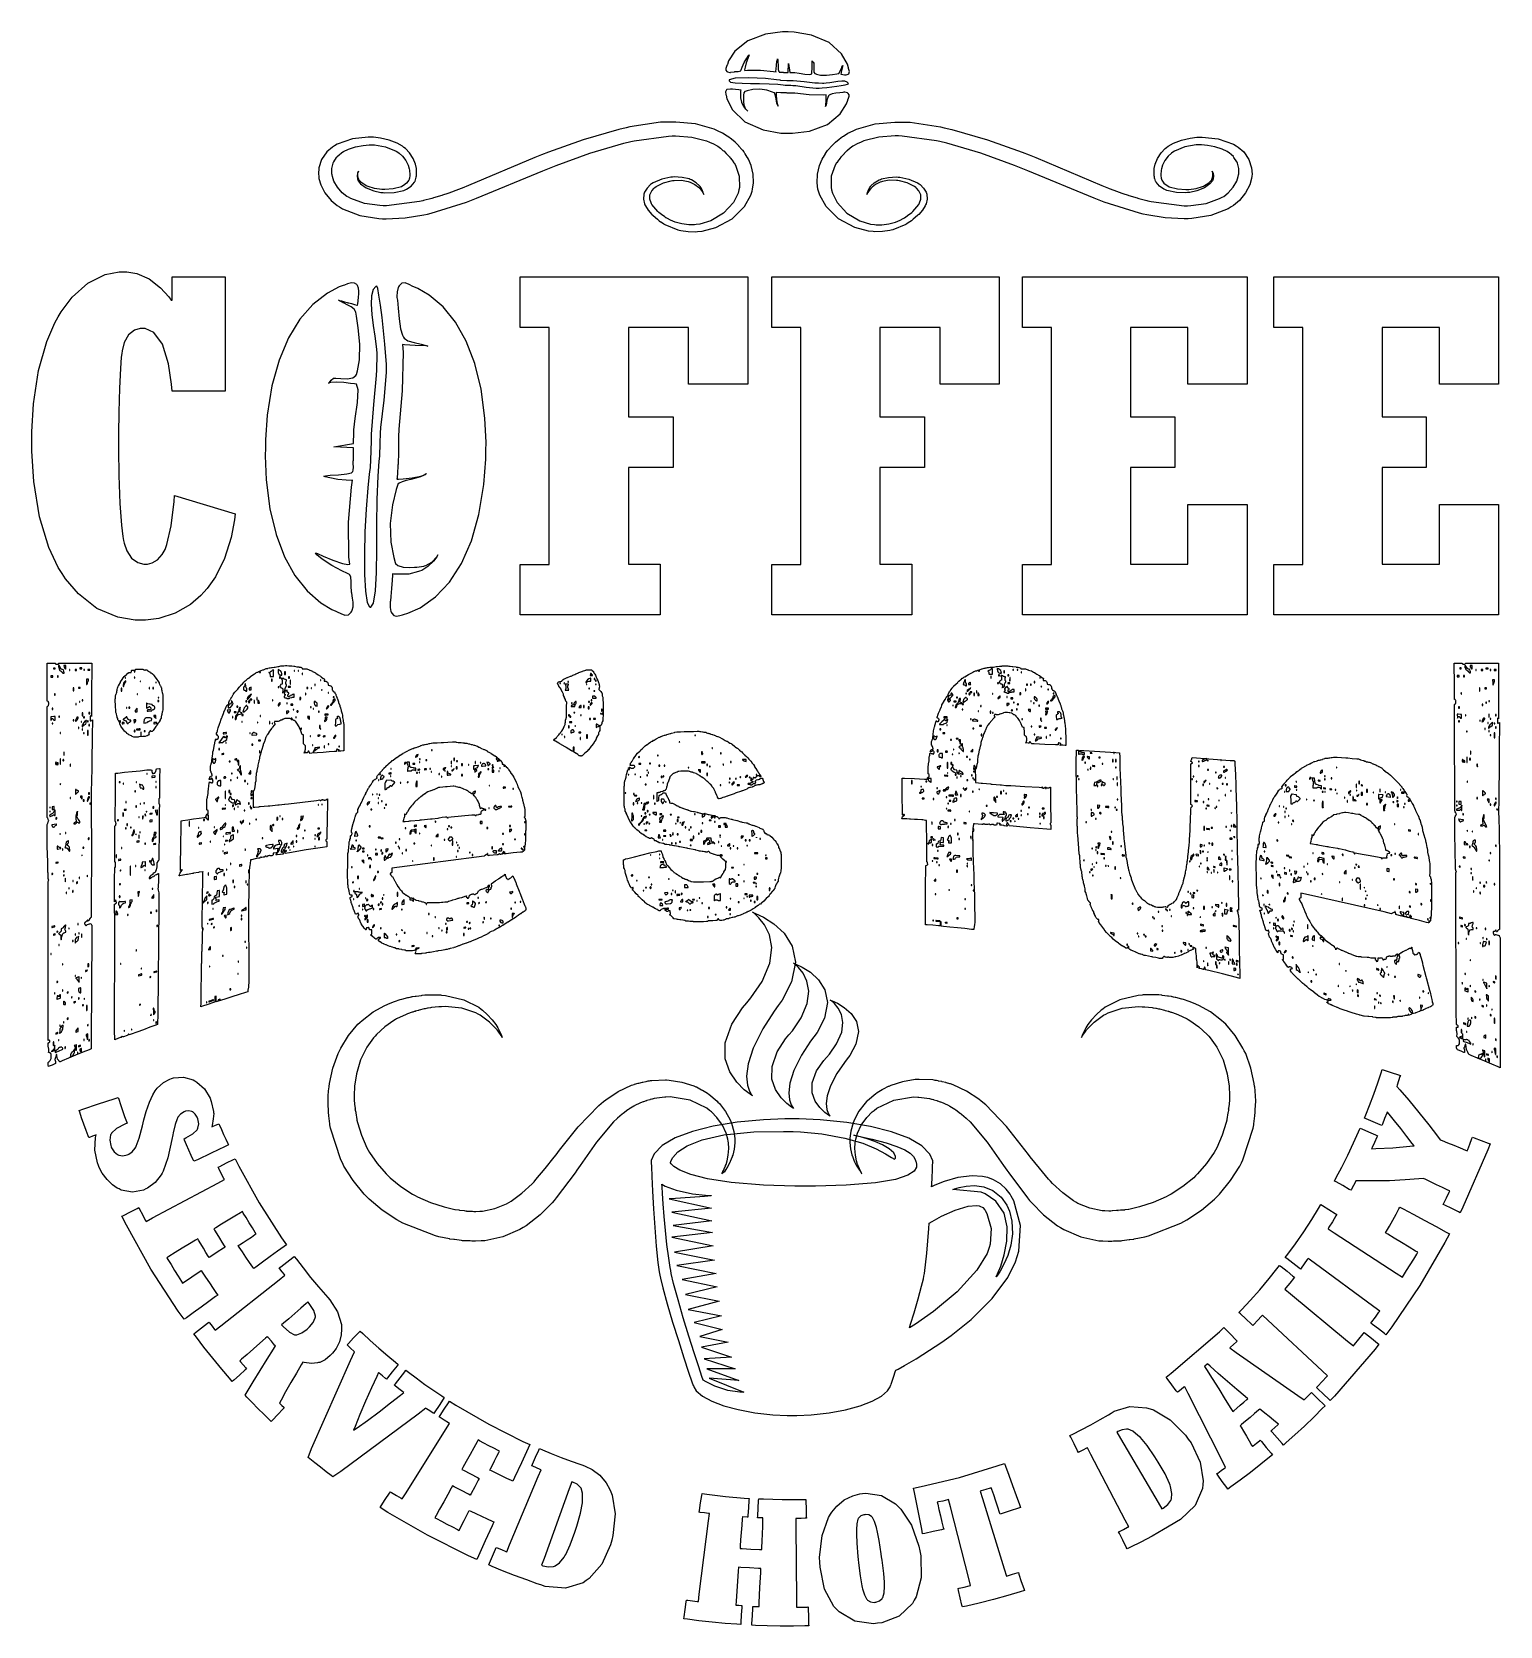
# Model space of a CAD drawing. Extents: x 58 to 299, y 50 to 312.
import ezdxf

# ---------------------------------------------------------------- set-up
doc = ezdxf.new("R2010")
doc.units = 0
doc.header["$MEASUREMENT"] = 0

msp = doc.modelspace()

# ---------------------------------------------------------------- linework, layer by layer
at = {"color": 32}
for points in [[(191.981, 305.894), (191.819, 306.503), (190.854, 308.2), (188.815, 310.043), (185.889, 311.287), (183.052, 311.767), (182.104, 311.785), (181.172, 311.803), (178.37, 311.445), (175.441, 310.352), (173.337, 308.645), (172.286, 307.043), (172.085, 306.458), (172.052, 306.368), (171.941, 306.102), (171.833, 305.78), (171.851, 305.497), (172.015, 305.299), (172.085, 305.259), (172.129, 305.233), (172.466, 305.153), (172.579, 305.153), (172.623, 305.162), (173.178, 305.25), (173.25, 305.259), (173.338, 305.277), (173.883, 305.295), (174.29, 305.383), (174.308, 305.435), (174.36, 305.568), (174.537, 306.002), (174.872, 306.762), (175.259, 307.505), (175.529, 307.91), (175.647, 308.011), (175.598, 307.864), (175.438, 307.42), (175.189, 306.696), (174.992, 305.986), (174.926, 305.57), (174.942, 305.435), (175.373, 305.497), (177.517, 305.528), (179.66, 305.295), (180.093, 305.223), (180.075, 305.329), (180.082, 305.683), (180.137, 306.313), (180.231, 306.936), (180.304, 307.279), (180.34, 307.376), (180.366, 307.271), (180.388, 306.911), (180.41, 306.273), (180.458, 305.649), (180.526, 305.31), (180.586, 305.223), (180.604, 305.197), (180.873, 305.162), (181.23, 305.162), (181.292, 305.153), (181.486, 305.153), (181.997, 305.127), (182.069, 305.117), (182.14, 306.6), (182.35, 305.117), (182.5, 305.117), (182.838, 305.117), (182.951, 305.117), (183.178, 305.11), (183.861, 305.012), (184.834, 304.85), (185.615, 304.786), (185.946, 304.924), (185.95, 304.976), (185.958, 305.083), (186.037, 305.881), (186.046, 306.838), (186.02, 307.023), (186.037, 306.997), (186.187, 306.824), (186.303, 306.656), (186.303, 306.6), (186.308, 306.48), (186.294, 306.117), (186.275, 305.626), (186.322, 305.205), (186.449, 304.976), (186.513, 304.94), (186.721, 304.85), (187.405, 304.699), (188.364, 304.668), (189.351, 304.783), (190.081, 304.923), (190.324, 304.976), (190.384, 304.986), (190.645, 305.321), (190.853, 305.832), (190.889, 305.929), (190.915, 305.991), (191.065, 306.281), (191.065, 306.281), (191.065, 306.281), (191.015, 306.061), (190.915, 305.664), (190.889, 305.576), (190.871, 305.488), (190.773, 305.074), (190.712, 304.836), (190.712, 304.836), (190.801, 304.828), (191.342, 304.73), (191.522, 304.73), (191.629, 304.73), (191.919, 304.844), (191.947, 304.87), (192.025, 304.924), (192.136, 305.277), (192.016, 305.772), (191.981, 305.894)], [(186.832, 303.353), (186.479, 303.371), (184.705, 303.605), (182.897, 303.787), (182.527, 303.778), (182.385, 303.778), (182.068, 303.778), (181.963, 303.778), (181.857, 303.787), (180.859, 303.831), (180.763, 303.848), (180.159, 303.943), (178.335, 304.121), (175.599, 304.254), (173.346, 304.176), (172.386, 303.937), (172.368, 303.812), (172.361, 303.761), (172.616, 303.568), (173.364, 303.423), (174.49, 303.352), (175.872, 303.323), (177.392, 303.309), (178.93, 303.283), (180.363, 303.213), (181.274, 303.124), (181.574, 303.072), (181.777, 303.072), (182.233, 303.036), (182.386, 303.036), (182.535, 303.036), (182.873, 303), (182.985, 303), (183.329, 302.984), (185.014, 302.737), (186.698, 302.561), (187.042, 302.577), (187.2, 302.577), (187.671, 302.603), (188.429, 302.674), (189.25, 302.773), (190.067, 302.891), (190.816, 303.014), (191.427, 303.129), (191.838, 303.222), (191.981, 303.281), (191.981, 303.283), (191.965, 303.359), (191.79, 303.558), (191.409, 303.691), (190.886, 303.713), (190.266, 303.659), (189.599, 303.558), (188.931, 303.448), (188.309, 303.357), (187.915, 303.319), (187.784, 303.319), (187.696, 303.328), (187.047, 303.353), (186.832, 303.353)], [(191.875, 300.567), (191.905, 300.655), (192.019, 300.912), (192.126, 301.216), (192.108, 301.485), (191.944, 301.687), (191.875, 301.731), (191.821, 301.767), (191.386, 301.872), (191.242, 301.872), (191.079, 301.838), (190.583, 301.781), (189.917, 301.719), (189.305, 301.61), (188.914, 301.46), (188.806, 301.378), (188.729, 301.322), (188.573, 301.047), (188.458, 300.58), (188.375, 300.054), (188.289, 299.667), (188.243, 299.544), (188.269, 299.703), (188.307, 300.51), (188.33, 301.3), (188.347, 301.449), (187.871, 301.388), (185.511, 301.472), (183.17, 301.715), (182.703, 301.731), (182.482, 301.731), (181.9, 301.757), (181.821, 301.765), (181.6, 301.765), (181.018, 301.793), (180.939, 301.801), (180.859, 301.811), (180.163, 301.863), (180.093, 301.872), (180.093, 301.754), (180.112, 301.4), (180.176, 300.717), (180.286, 300.047), (180.384, 299.694), (180.446, 299.615), (180.366, 299.694), (180.242, 300.076), (180.084, 300.787), (179.94, 301.46), (179.837, 301.775), (179.776, 301.801), (179.477, 301.924), (178.55, 302.218), (177.407, 302.398), (176.258, 302.333), (175.317, 302.117), (175.014, 302.014), (174.953, 301.996), (174.815, 301.806), (174.726, 301.406), (174.71, 300.912), (174.723, 300.547), (174.731, 300.426), (174.731, 300.268), (174.792, 299.845), (174.801, 299.791), (174.827, 299.694), (175.03, 299.227), (175.373, 298.829), (175.471, 298.767), (175.471, 298.767), (175.367, 298.844), (175.11, 299.09), (174.786, 299.526), (174.542, 300.01), (174.485, 300.178), (174.467, 300.24), (174.316, 300.972), (174.308, 301.06), (174.316, 301.166), (174.324, 302.128), (174.342, 302.224), (174.254, 302.234), (173.958, 302.263), (173.442, 302.314), (172.954, 302.365), (172.701, 302.393), (172.649, 302.401), (172.587, 302.411), (172.059, 302.358), (172.015, 302.331), (171.926, 302.274), (171.771, 301.926), (171.855, 301.511), (171.873, 301.413), (172.007, 300.778), (172.927, 298.979), (174.96, 297.022), (177.945, 295.699), (180.876, 295.187), (181.857, 295.169), (182.787, 295.14), (185.594, 295.482), (188.532, 296.586), (190.637, 298.33), (191.681, 299.972), (191.875, 300.567)], [(108.938, 270.122), (108.26, 269.89), (106.329, 268.885), (103.93, 267.032), (101.778, 264.571), (99.9148, 261.51), (98.3781, 257.86), (97.2097, 253.628), (96.4477, 248.823), (96.1499, 244.796), (96.1319, 243.453), (96.1125, 242.136), (96.2865, 238.183), (96.8872, 233.44), (97.8958, 229.233), (99.2752, 225.571), (100.985, 222.469), (102.992, 219.934), (105.254, 217.975), (107.087, 216.876), (107.738, 216.606), (107.936, 216.523), (108.518, 216.235), (109.215, 215.962), (109.827, 216.021), (110.262, 216.465), (110.349, 216.642), (110.41, 216.765), (110.56, 217.325), (110.568, 217.866), (110.56, 217.981), (110.542, 218.097), (110.436, 218.744), (110.33, 219.552), (110.313, 219.745), (110.283, 219.951), (110.258, 220.58), (110.242, 221.47), (110.174, 222.221), (110.045, 222.589), (109.96, 222.639), (109.66, 222.781), (108.712, 223.241), (107.068, 224.116), (105.475, 225.144), (104.592, 225.893), (104.386, 226.201), (104.706, 226.067), (105.66, 225.641), (107.243, 224.976), (108.802, 224.455), (109.711, 224.281), (109.996, 224.331), (109.864, 225.487), (109.802, 231.26), (110.305, 237.014), (110.455, 238.161), (110.217, 238.108), (109.438, 238.121), (108.069, 238.267), (106.718, 238.518), (105.974, 238.706), (105.763, 238.795), (106, 238.875), (106.788, 238.951), (108.175, 239.03), (109.528, 239.168), (110.275, 239.354), (110.455, 239.5), (110.508, 239.547), (110.575, 239.794), (110.604, 240.282), (110.593, 240.856), (110.588, 241.27), (110.596, 241.406), (110.596, 241.919), (110.632, 243.07), (110.632, 243.453), (107.385, 243.629), (110.632, 244.192), (110.632, 244.599), (110.666, 245.513), (110.666, 245.816), (110.681, 246.428), (110.899, 248.255), (111.262, 250.879), (111.405, 253), (111.117, 253.913), (110.985, 253.93), (110.767, 253.954), (110.115, 254.047), (109.013, 254.178), (107.783, 254.228), (106.843, 254.167), (106.539, 254.106), (106.6, 254.16), (106.974, 254.573), (107.362, 254.882), (107.491, 254.882), (107.746, 254.904), (108.525, 254.868), (109.594, 254.817), (110.512, 254.958), (111.02, 255.348), (111.089, 255.517), (111.289, 256.093), (111.607, 257.919), (111.671, 260.5), (111.416, 263.148), (111.104, 265.102), (110.985, 265.748), (110.971, 265.869), (110.742, 266.214), (110.22, 266.617), (109.56, 266.973), (109.065, 267.215), (108.902, 267.299), (108.778, 267.379), (108.347, 267.632), (108.162, 267.722), (108.162, 267.722), (108.162, 267.722), (108.295, 267.687), (108.646, 267.591), (109.143, 267.455), (109.571, 267.34), (109.714, 267.299), (109.857, 267.261), (110.289, 267.145), (110.798, 267.01), (111.162, 266.913), (111.301, 266.876), (111.301, 266.876), (111.327, 267.124), (111.446, 268.139), (111.514, 268.807), (111.514, 269.029), (111.514, 269.192), (111.45, 269.677), (111.283, 270.113), (111.231, 270.192), (111.15, 270.295), (110.793, 270.515), (110.269, 270.542), (109.653, 270.377), (109.117, 270.184), (108.938, 270.122)], [(114.406, 256.293), (114.37, 255.341), (113.885, 250.556), (113.506, 245.684), (113.524, 244.687), (113.524, 244.308), (113.497, 243.294), (113.488, 243.17), (113.47, 242.889), (113.439, 241.53), (113.356, 240.171), (113.312, 239.889), (113.211, 239.135), (112.977, 236.864), (112.703, 233.36), (112.506, 229.647), (112.408, 225.99), (112.426, 222.658), (112.582, 219.917), (112.895, 218.033), (113.231, 217.303), (113.382, 217.275), (113.482, 217.257), (113.914, 217.938), (114.23, 219.946), (114.388, 222.975), (114.449, 226.7), (114.474, 230.798), (114.523, 234.943), (114.657, 238.81), (114.829, 241.264), (114.935, 242.076), (114.943, 242.244), (114.996, 244.07), (115.006, 244.263), (115.014, 244.395), (115.066, 245.718), (115.076, 245.85), (115.11, 246.776), (115.645, 251.288), (116.054, 255.818), (116.028, 256.752), (116.024, 257.179), (115.959, 258.459), (115.801, 260.502), (115.577, 262.705), (115.318, 264.893), (115.051, 266.893), (114.803, 268.53), (114.602, 269.628), (114.476, 270.015), (114.476, 270.015), (114.299, 269.963), (113.863, 269.485), (113.567, 268.452), (113.516, 267.039), (113.637, 265.373), (113.862, 263.581), (114.118, 261.787), (114.335, 260.116), (114.432, 259.049), (114.44, 258.692), (114.449, 258.499), (114.414, 256.505), (114.406, 256.293)], [(120.544, 269.911), (120.351, 269.988), (119.794, 270.269), (119.133, 270.546), (118.549, 270.506), (118.124, 270.082), (118.04, 269.911), (117.968, 269.779), (117.778, 269.087), (117.748, 268.341), (117.758, 268.181), (117.832, 267.746), (117.961, 266.419), (118.105, 264.627), (118.347, 262.983), (118.667, 261.951), (118.85, 261.655), (118.963, 261.463), (119.567, 261.042), (120.592, 260.739), (121.741, 260.514), (122.583, 260.271), (122.837, 260.138), (122.493, 260.2), (120.742, 260.28), (119.009, 260.36), (118.674, 260.42), (118.806, 259.151), (118.608, 252.823), (118.074, 246.513), (118.04, 245.251), (118.04, 244.669), (118.004, 243.36), (118.004, 242.923), (117.995, 242.729), (117.942, 240.789), (117.934, 240.594), (117.916, 240.383), (117.858, 239.422), (117.784, 238.496), (117.758, 238.301), (118.011, 238.301), (118.776, 238.356), (120.244, 238.528), (121.686, 238.822), (122.45, 239.087), (122.626, 239.254), (122.55, 239.159), (122.227, 238.949), (121.613, 238.69), (120.866, 238.463), (120.063, 238.257), (119.284, 238.062), (118.612, 237.865), (118.123, 237.655), (117.916, 237.488), (117.898, 237.419), (117.633, 236.605), (117.008, 234.104), (116.628, 231.031), (116.776, 227.949), (117.249, 225.433), (117.475, 224.613), (117.513, 224.466), (117.93, 224.101), (118.792, 223.869), (119.86, 223.816), (120.664, 223.83), (120.933, 223.838), (121.047, 223.847), (122.167, 224.023), (122.273, 224.05), (122.494, 224.12), (123.503, 224.685), (124.353, 225.601), (124.495, 225.848), (124.495, 225.848), (124.328, 225.559), (123.797, 224.852), (122.858, 223.974), (121.83, 223.322), (121.462, 223.168), (121.32, 223.115), (119.732, 222.7), (119.556, 222.673), (119.335, 222.7), (118.29, 222.683), (117.263, 222.699), (117.052, 222.743), (117.034, 222.515), (116.976, 221.73), (116.87, 220.346), (116.759, 219.013), (116.689, 218.317), (116.663, 218.157), (116.645, 217.991), (116.632, 217.241), (116.778, 216.561), (116.84, 216.429), (116.914, 216.285), (117.252, 215.908), (117.712, 215.777), (118.238, 215.885), (118.696, 216.034), (118.85, 216.076), (119.557, 216.272), (121.591, 217.191), (124.121, 218.967), (126.398, 221.397), (128.375, 224.469), (130.008, 228.174), (131.253, 232.503), (132.064, 237.446), (132.378, 241.606), (132.398, 242.994), (132.413, 244.322), (132.226, 248.31), (131.601, 253.089), (130.566, 257.318), (129.155, 260.99), (127.411, 264.095), (125.367, 266.623), (123.066, 268.564), (121.202, 269.647), (120.544, 269.911)], [(176.213, 136.984), (176.213, 136.984), (175.814, 137.235), (174.843, 137.977), (173.622, 139.204), (172.481, 140.904), (171.746, 143.071), (171.748, 145.69), (172.809, 148.758), (174.56, 151.46), (175.26, 152.26), (175.966, 153.067), (177.792, 155.746), (179.069, 158.768), (179.374, 161.327), (178.989, 163.42), (178.198, 165.05), (177.283, 166.215), (176.527, 166.914), (176.213, 167.146), (176.213, 167.146), (176.213, 167.146), (176.734, 166.948), (178.04, 166.328), (179.737, 165.252), (181.438, 163.685), (182.748, 161.596), (183.282, 158.947), (182.644, 155.704), (181.103, 152.722), (180.446, 151.835), (179.761, 150.91), (177.894, 147.997), (176.301, 144.812), (175.478, 142.238), (175.233, 140.231), (175.375, 138.745), (175.712, 137.738), (176.056, 137.166), (176.213, 136.984), (176.213, 136.984)], [(182.951, 134.902), (182.951, 134.902), (182.637, 135.102), (181.866, 135.691), (180.902, 136.665), (180.001, 138.016), (179.421, 139.733), (179.423, 141.809), (180.265, 144.235), (181.654, 146.371), (182.21, 147.002), (182.769, 147.643), (184.216, 149.768), (185.228, 152.163), (185.466, 154.189), (185.16, 155.845), (184.53, 157.132), (183.801, 158.051), (183.201, 158.603), (182.951, 158.786), (182.951, 158.786), (182.951, 158.786), (183.363, 158.629), (184.397, 158.135), (185.74, 157.284), (187.087, 156.043), (188.124, 154.39), (188.546, 152.298), (188.041, 149.738), (186.822, 147.385), (186.303, 146.685), (185.761, 145.954), (184.284, 143.648), (183.026, 141.123), (182.374, 139.081), (182.179, 137.487), (182.29, 136.306), (182.557, 135.504), (182.827, 135.047), (182.951, 134.902), (182.951, 134.902)], [(188.983, 133.633), (188.983, 133.633), (188.721, 133.791), (188.08, 134.261), (187.277, 135.035), (186.526, 136.112), (186.045, 137.481), (186.05, 139.139), (186.757, 141.081), (187.922, 142.795), (188.383, 143.298), (188.847, 143.808), (190.05, 145.507), (190.887, 147.42), (191.084, 149.039), (190.825, 150.363), (190.299, 151.393), (189.692, 152.128), (189.191, 152.571), (188.983, 152.717), (188.983, 152.717), (188.983, 152.717), (189.326, 152.592), (190.187, 152.2), (191.306, 151.519), (192.427, 150.53), (193.29, 149.211), (193.64, 147.538), (193.22, 145.493), (192.202, 143.608), (191.771, 143.051), (191.32, 142.469), (190.091, 140.622), (189.042, 138.605), (188.5, 136.972), (188.338, 135.697), (188.432, 134.753), (188.654, 134.112), (188.879, 133.748), (188.983, 133.633), (188.983, 133.633)], [(218.722, 120.51), (218.555, 120.806), (217.937, 121.624), (216.971, 122.524), (215.839, 123.194), (214.886, 123.542), (214.559, 123.613), (214.012, 123.74), (212.306, 123.828), (209.981, 123.548), (207.723, 122.905), (206.167, 122.275), (205.669, 122.025), (205.687, 122.406), (205.741, 123.547), (205.796, 124.791), (205.832, 125.633), (205.846, 125.942), (205.846, 125.942), (205.846, 125.942), (205.846, 125.906), (205.846, 125.906), (205.846, 126.278), (205.375, 127.394), (204.026, 128.77), (201.889, 130.004), (199.063, 131.075), (195.637, 131.954), (191.707, 132.614), (187.363, 133.03), (183.867, 133.174), (182.703, 133.174), (181.537, 133.174), (178.041, 133.033), (173.699, 132.625), (169.769, 131.976), (166.343, 131.111), (163.515, 130.054), (161.381, 128.829), (160.032, 127.462), (159.562, 126.349), (159.562, 125.978), (159.562, 125.978), (159.562, 125.978), (159.562, 125.978), (159.562, 125.978), (159.586, 125.367), (159.662, 123.72), (159.784, 121.311), (159.949, 118.419), (160.153, 115.318), (160.394, 112.285), (160.668, 109.597), (160.875, 108.041), (160.973, 107.527), (161.073, 107.002), (161.461, 105.442), (162.199, 102.774), (163.09, 99.7892), (164.037, 96.7535), (164.943, 93.9313), (165.71, 91.5871), (166.241, 89.9859), (166.441, 89.3932), (166.441, 89.3932), (166.511, 89.3932), (166.557, 89.1618), (166.982, 88.5239), (168.013, 87.6543), (169.547, 86.8232), (171.524, 86.064), (173.886, 85.4135), (176.576, 84.9037), (179.534, 84.5728), (181.911, 84.4543), (182.703, 84.4543), (183.496, 84.4543), (185.873, 84.5714), (188.834, 84.8995), (191.528, 85.404), (193.895, 86.0517), (195.874, 86.808), (197.408, 87.6406), (198.435, 88.5141), (198.854, 89.1604), (198.896, 89.3932), (198.967, 89.3932), (198.967, 89.3932), (199.023, 89.5876), (199.186, 90.1167), (199.442, 90.9119), (199.692, 91.6534), (199.778, 91.8986), (200.144, 92.0859), (201.227, 92.68), (203.116, 93.7824), (205.329, 95.1689), (207.152, 96.3828), (207.75, 96.8015), (208.893, 97.5967), (212.159, 100.218), (215.64, 103.673), (218.172, 107.141), (219.461, 109.699), (219.745, 110.596), (220.009, 111.443), (220.292, 115.646), (219.163, 119.725), (218.722, 120.51)], [(184.892, 122.131), (183.169, 122.131), (178.002, 122.297), (172.708, 122.734), (168.796, 123.349), (166.061, 124.055), (164.295, 124.761), (163.291, 125.377), (162.84, 125.814), (162.737, 125.978), (162.737, 125.978), (162.737, 125.978), (162.801, 126.223), (163.14, 126.862), (163.967, 127.755), (165.497, 128.761), (167.942, 129.738), (171.517, 130.547), (176.437, 131.046), (181.297, 131.142), (182.915, 131.093), (184.094, 131.057), (187.627, 130.729), (191.403, 130.044), (194.338, 129.175), (196.528, 128.257), (198.067, 127.427), (199.052, 126.821), (199.578, 126.576), (199.741, 126.762), (199.742, 126.824), (199.748, 127.012), (199.468, 127.59), (198.702, 128.29), (197.608, 128.916), (196.347, 129.451), (195.082, 129.89), (193.978, 130.218), (193.196, 130.422), (192.899, 130.492), (192.899, 130.492), (193.642, 130.353), (195.862, 129.873), (198.187, 129.263), (199.953, 128.668), (201.238, 128.09), (202.116, 127.537), (202.667, 127.015), (202.966, 126.529), (203.076, 126.197), (203.094, 126.082), (203.105, 126.004), (203.178, 125.772), (203.181, 125.257), (202.806, 124.616), (201.757, 123.923), (199.739, 123.252), (196.452, 122.68), (191.601, 122.282), (186.568, 122.131), (184.892, 122.131)], [(168.099, 90.2751), (168.099, 90.2751), (167.906, 90.8554), (167.389, 92.4235), (166.645, 94.7237), (165.766, 97.5032), (164.844, 100.507), (163.976, 103.477), (163.252, 106.161), (162.87, 107.764), (162.771, 108.303), (162.676, 108.795), (162.445, 110.279), (162.158, 112.524), (161.91, 114.872), (161.705, 117.162), (161.54, 119.231), (161.422, 120.909), (161.349, 122.038), (161.326, 122.45), (161.326, 122.45), (161.858, 122.112), (163.687, 121.459), (166.343, 120.893), (168.508, 120.639), (169.404, 120.58), (169.404, 120.58), (169.404, 120.541), (168.323, 120.422), (165.946, 120.249), (163.569, 120.108), (162.49, 120.051), (162.49, 120.051), (169.474, 118.533), (162.947, 117.864), (169.51, 116.453), (163.16, 115.675), (169.616, 114.547), (162.947, 113.735), (169.756, 112.324), (163.406, 111.265), (169.969, 109.996), (163.759, 109.079), (170.251, 107.81), (164.641, 106.785), (170.392, 105.587), (165.206, 104.316), (170.744, 103.258), (165.665, 101.883), (171.097, 100.824), (166.652, 99.7299), (171.238, 98.6014), (167.533, 97.4369), (172.192, 96.4847), (167.852, 95.673), (172.755, 94.0513), (168.275, 93.7687), (173.39, 92.1452), (168.698, 92.111), (173.955, 90.2049), (169.087, 90.5937), (174.801, 88.3006), (174.143, 88.2897), (172.161, 88.5804), (170.033, 89.2623), (168.614, 89.9569), (168.099, 90.2751), (168.099, 90.2751)], [(216.289, 107.244), (216.289, 107.244), (216.509, 107.72), (217.023, 108.995), (217.609, 110.852), (218.043, 113.07), (218.103, 115.429), (217.568, 117.708), (216.213, 119.686), (214.463, 120.902), (213.819, 121.143), (209.127, 121.568), (209.127, 121.568), (209.415, 121.675), (210.196, 121.908), (211.346, 122.134), (212.737, 122.221), (214.248, 122.036), (215.75, 121.449), (217.118, 120.325), (218.021, 119.011), (218.229, 118.533), (218.447, 118.024), (218.855, 116.388), (218.967, 114.329), (218.7, 112.42), (218.185, 110.72), (217.554, 109.292), (216.939, 108.195), (216.473, 107.492), (216.289, 107.244), (216.289, 107.244)], [(215.124, 112.077), (214.805, 111.079), (213.112, 108.319), (209.885, 104.763), (205.995, 101.556), (203.024, 99.4862), (202.001, 98.848), (202.198, 99.46), (202.771, 101.298), (203.465, 103.628), (204.024, 105.695), (204.32, 106.934), (204.399, 107.351), (204.487, 107.81), (204.892, 111.108), (205.227, 115.182), (205.281, 116.028), (205.767, 116.344), (207.293, 117.195), (209.532, 118.212), (211.69, 118.852), (213.046, 118.984), (213.467, 118.886), (213.589, 118.86), (214.07, 118.631), (214.427, 118.226), (214.489, 118.11), (214.762, 117.635), (215.467, 115.174), (215.291, 112.606), (215.124, 112.077)], [(210.715, 52.9869), (210.643, 53.2874), (210.362, 54.4918), (210.079, 55.7128), (210.009, 56.0215), (210.211, 56.0656), (211.031, 56.2557), (211.851, 56.4624), (212.055, 56.5146), (211.755, 57.6887), (208.755, 69.4531), (208.456, 70.6258), (208.27, 70.5817), (207.522, 70.4014), (206.772, 70.2388), (206.587, 70.2028), (206.658, 69.9064), (206.871, 69.0122), (207.115, 67.9799), (207.36, 66.9491), (207.574, 66.0548), (207.646, 65.7571), (207.301, 65.6788), (205.916, 65.3754), (204.531, 65.0889), (204.188, 65.0173), (204.038, 65.7669), (203.429, 68.7751), (202.82, 71.7822), (202.671, 72.5318), (203.94, 72.7784), (210.228, 74.2819), (216.411, 76.1573), (217.628, 76.5888), (217.804, 76.1037), (218.339, 74.6457), (218.951, 72.9728), (219.563, 71.301), (220.096, 69.8429), (220.274, 69.3568), (219.939, 69.2422), (218.598, 68.7793), (217.257, 68.3327), (216.922, 68.2265), (216.827, 68.519), (216.542, 69.3924), (216.213, 70.3972), (215.875, 71.4029), (215.578, 72.2768), (215.477, 72.566), (215.291, 72.5054), (214.559, 72.2711), (213.827, 72.0563), (213.643, 72.0027), (214.004, 70.8381), (217.594, 59.2321), (217.946, 58.0679), (218.149, 58.1297), (218.947, 58.3681), (219.727, 58.6066), (219.921, 58.6673), (220.018, 58.3681), (220.402, 57.186), (220.803, 56.0035), (220.909, 55.7029), (220.232, 55.4965), (218.2, 54.8929), (215.85, 54.2396), (213.483, 53.6402), (211.406, 53.1467), (210.715, 52.9869)], [(164.924, 51.0466), (164.968, 51.3553), (165.138, 52.5819), (165.329, 53.8067), (165.383, 54.1154), (165.576, 54.0893), (166.353, 53.993), (167.128, 53.8963), (167.323, 53.8688), (167.472, 55.0774), (169.007, 67.1255), (169.157, 68.3327), (168.989, 68.3507), (168.31, 68.4389), (167.63, 68.5285), (167.463, 68.5451), (167.507, 68.8538), (167.692, 70.08), (167.878, 71.3052), (167.922, 71.6139), (168.688, 71.5091), (171.771, 71.1468), (174.872, 70.8918), (175.647, 70.8381), (175.63, 70.5294), (175.542, 69.2863), (175.453, 68.042), (175.437, 67.7333), (175.349, 67.7429), (174.643, 67.7954), (174.555, 67.8035), (174.53, 67.455), (174.453, 66.409), (174.36, 65.2117), (174.267, 64.014), (174.19, 62.968), (174.166, 62.6181), (174.527, 62.5919), (175.96, 62.4995), (177.377, 62.4237), (177.73, 62.4057), (177.746, 62.7574), (177.797, 63.8087), (177.848, 65.0173), (177.892, 66.227), (177.928, 67.2772), (177.94, 67.6271), (177.72, 67.6271), (177.224, 67.6631), (177.058, 67.6631), (177.076, 67.9718), (177.147, 69.2161), (177.217, 70.4592), (177.235, 70.7679), (178.011, 70.7334), (181.115, 70.6356), (184.22, 70.6452), (184.996, 70.6617), (185.004, 70.3531), (185.032, 69.1099), (185.058, 67.8656), (185.068, 67.5569), (184.854, 67.5569), (184.215, 67.539), (183.557, 67.521), (183.338, 67.521), (183.347, 66.3042), (183.435, 54.1694), (183.444, 52.9527), (183.687, 52.9527), (184.415, 52.9579), (185.19, 52.9788), (185.385, 52.9869), (185.393, 52.6782), (185.419, 51.4354), (185.445, 50.1908), (185.455, 49.8821), (184.827, 49.8711), (182.943, 49.845), (180.781, 49.8436), (178.618, 49.8877), (176.734, 49.9593), (176.106, 49.9883), (176.123, 50.2969), (176.195, 51.5415), (176.265, 52.7844), (176.283, 53.0931), (176.387, 53.0849), (176.794, 53.0627), (177.178, 53.0571), (177.307, 53.0571), (177.333, 53.6843), (177.447, 56.1799), (177.562, 58.6768), (177.588, 59.3027), (177.217, 59.3203), (175.74, 59.3947), (174.28, 59.4872), (173.919, 59.5133), (173.875, 58.8878), (173.689, 56.3975), (173.505, 53.9228), (173.46, 53.3054), (173.565, 53.297), (173.972, 53.2694), (174.378, 53.2433), (174.485, 53.2335), (174.467, 52.9248), (174.377, 51.6819), (174.289, 50.4391), (174.272, 50.1304), (173.638, 50.1661), (171.739, 50.2888), (169.57, 50.4694), (167.415, 50.7104), (165.545, 50.9584), (164.924, 51.0466)], [(196.78, 50.3068), (196.1, 50.2281), (193.04, 50.6635), (190.472, 52.1765), (190.041, 52.6341), (189.609, 53.0931), (188.069, 55.9375), (187.324, 59.5051), (187.289, 60.325), (187.253, 61.1367), (187.642, 64.7266), (188.735, 67.7153), (189.053, 68.2265), (189.278, 68.5835), (190.087, 69.566), (191.294, 70.5693), (192.684, 71.2488), (193.872, 71.5641), (194.274, 71.6139), (194.838, 71.676), (197.418, 71.2833), (199.733, 69.9216), (200.165, 69.4972), (200.597, 69.0742), (202.357, 66.4146), (203.569, 62.9984), (203.729, 62.1951), (203.878, 61.3929), (203.97, 57.7592), (203.128, 54.6544), (202.811, 54.1154), (202.493, 53.5601), (200.338, 51.4974), (197.458, 50.3865), (196.78, 50.3068)], [(196.357, 53.7626), (196.497, 53.7806), (197.091, 53.9845), (197.529, 54.3638), (197.592, 54.4682), (197.652, 54.5663), (197.855, 55.2898), (197.916, 56.3301), (197.908, 56.5848), (197.908, 57.0646), (197.784, 58.5004), (197.52, 60.6873), (197.449, 61.2069), (197.378, 61.728), (197.047, 63.9106), (196.734, 65.5465), (196.674, 65.7931), (196.612, 66.0411), (196.295, 67.0334), (195.941, 67.6906), (195.862, 67.7693), (195.79, 67.849), (195.341, 68.1083), (194.786, 68.1743), (194.663, 68.1563), (194.539, 68.1397), (194.026, 67.9415), (193.657, 67.5845), (193.605, 67.4867), (193.551, 67.3901), (193.365, 66.6708), (193.286, 65.7214), (193.286, 65.4043), (193.286, 64.9263), (193.365, 63.4919), (193.551, 61.3047), (193.605, 60.784), (193.657, 60.2643), (193.922, 58.0817), (194.186, 56.4459), (194.24, 56.1979), (194.292, 55.9513), (194.605, 54.9589), (194.97, 54.3017), (195.05, 54.2216), (195.129, 54.1253), (195.61, 53.8208), (196.215, 53.7464), (196.357, 53.7626)]]:
    msp.add_lwpolyline(points, close=True, dxfattribs=at)
at = {"color": 40}
for points in [[(168.205, 285.08), (168.198, 285.08), (168.18, 285.171), (168.115, 285.429), (167.946, 285.84), (167.7, 286.257), (167.605, 286.385), (167.525, 286.483), (166.978, 286.994), (166.184, 287.471), (165.982, 287.55), (165.788, 287.63), (164.65, 287.903), (163.335, 287.964), (163.054, 287.937), (162.771, 287.92), (161.298, 287.625), (159.861, 286.994), (159.596, 286.808), (159.464, 286.712), (158.877, 286.143), (158.449, 285.451), (158.397, 285.291), (158.344, 285.142), (158.282, 284.339), (158.467, 283.537), (158.538, 283.387), (158.6, 283.228), (159.067, 282.487), (159.676, 281.817), (159.808, 281.693), (159.869, 281.623), (160.584, 281.006), (160.654, 280.952), (160.867, 280.775), (161.113, 280.599), (161.157, 280.573), (161.564, 280.309), (161.608, 280.282), (161.801, 280.168), (163.944, 279.286), (164.182, 279.224), (164.421, 279.163), (165.655, 278.982), (166.925, 278.96), (167.181, 278.977), (167.943, 279.035), (170.197, 279.647), (172.852, 281.081), (174.91, 283.129), (175.96, 284.981), (176.142, 285.644), (176.24, 285.978), (176.387, 287.021), (176.335, 288.428), (175.993, 289.826), (175.552, 290.861), (175.367, 291.182), (175.331, 291.236), (175.012, 291.773), (174.978, 291.817), (174.765, 292.136), (174.661, 292.312), (174.589, 292.383), (174.485, 292.489), (173.99, 293.018), (173.946, 293.062), (173.521, 293.529), (173.46, 293.581), (173.345, 293.679), (172.781, 294.168), (172.182, 294.605), (172.049, 294.676), (171.31, 295.169), (170.462, 295.558), (169.897, 295.832), (166.828, 296.686), (163.617, 296.978), (162.983, 296.969), (161.104, 296.969), (156.077, 296.183), (155.469, 296.051), (154.251, 295.786), (148.355, 294.08), (142.653, 292.039), (141.534, 291.607), (140.422, 291.166), (129.548, 286.571), (128.481, 286.139), (128.349, 286.086), (127.026, 285.582), (126.894, 285.538), (126.118, 285.257), (125.272, 284.974), (125.13, 284.922), (123.781, 284.515), (123.649, 284.479), (123.516, 284.435), (122.157, 284.092), (122.025, 284.056), (121.478, 283.924), (116.028, 283.236), (115.499, 283.245), (114.97, 283.254), (112.447, 283.617), (110.207, 284.401), (109.82, 284.621), (109.545, 284.781), (108.785, 285.374), (107.972, 286.275), (107.403, 287.275), (107.144, 288.058), (107.104, 288.326), (107.076, 288.502), (107.08, 289.375), (107.279, 290.213), (107.351, 290.372), (107.385, 290.452), (107.852, 291.183), (107.914, 291.254), (107.958, 291.308), (108.279, 291.607), (108.654, 291.907), (108.726, 291.96), (108.974, 292.128), (109.787, 292.53), (110.975, 292.926), (112.227, 293.156), (113.173, 293.229), (113.488, 293.229), (114.092, 293.229), (115.904, 292.921), (117.615, 292.224), (117.898, 292.03), (118.103, 291.899), (118.661, 291.408), (119.221, 290.681), (119.594, 289.887), (119.769, 289.274), (119.804, 289.065), (119.812, 288.995), (119.874, 288.441), (119.874, 288.255), (119.874, 288.211), (119.874, 288.079), (119.874, 288.079), (119.838, 287.867), (119.838, 287.788), (119.768, 287.61), (119.768, 287.55), (119.724, 287.444), (119.362, 286.967), (118.86, 286.562), (118.746, 286.492), (118.497, 286.369), (117.153, 285.993), (115.79, 285.882), (115.535, 285.89), (115.27, 285.9), (114.062, 286.068), (113.029, 286.377), (112.853, 286.456), (112.677, 286.536), (111.967, 286.994), (111.522, 287.488), (111.478, 287.584), (111.424, 287.69), (111.314, 288.157), (111.327, 288.52), (111.337, 288.572), (111.354, 288.626), (111.442, 288.925), (111.442, 288.925), (111.442, 288.925), (111.327, 288.634), (111.301, 288.572), (111.283, 288.52), (111.226, 288.137), (111.293, 287.63), (111.337, 287.514), (111.394, 287.322), (111.794, 286.813), (112.691, 286.179), (113.95, 285.684), (115.108, 285.434), (115.499, 285.397), (115.772, 285.371), (117.285, 285.393), (118.885, 285.75), (119.203, 285.89), (119.362, 285.962), (120.093, 286.443), (120.649, 287.082), (120.72, 287.231), (120.737, 287.267), (120.887, 287.692), (120.897, 287.726), (120.933, 287.937), (120.941, 287.973), (120.957, 288.167), (120.967, 288.183), (120.975, 288.264), (120.975, 289.023), (120.967, 289.101), (120.953, 289.341), (120.81, 290.052), (120.434, 291.02), (119.811, 291.954), (119.163, 292.62), (118.922, 292.806), (118.658, 293.003), (117.791, 293.492), (116.491, 294.01), (115.066, 294.349), (113.936, 294.487), (113.558, 294.499), (113.056, 294.517), (110.458, 294.244), (107.949, 293.371), (107.491, 293.088), (107.145, 292.886), (106.225, 292.078), (105.383, 290.849), (104.95, 289.487), (104.876, 288.426), (104.915, 288.079), (104.949, 287.725), (105.241, 286.68), (105.934, 285.331), (106.963, 284.095), (107.944, 283.264), (108.303, 283.034), (108.804, 282.717), (111.662, 281.628), (114.767, 281.121), (115.394, 281.094), (116.02, 281.077), (119.137, 281.258), (122.202, 281.737), (122.803, 281.869), (123.402, 282.002), (129.195, 283.802), (129.752, 284.022), (130.854, 284.463), (141.737, 288.987), (142.839, 289.418), (143.932, 289.851), (149.458, 291.871), (155.072, 293.539), (156.21, 293.794), (156.774, 293.918), (162.427, 294.694), (162.983, 294.71), (163.539, 294.72), (166.223, 294.517), (168.68, 293.891), (169.121, 293.688), (169.792, 293.405), (170.392, 293.052), (170.496, 293), (170.947, 292.679), (171.362, 292.338), (171.45, 292.276), (171.494, 292.25), (171.908, 291.827), (171.943, 291.783), (172.438, 291.254), (172.472, 291.218), (172.472, 291.218), (172.499, 291.197), (172.481, 291.241), (172.472, 291.254), (172.508, 291.182), (172.615, 291.042), (172.825, 290.795), (172.86, 290.751), (173.152, 290.31), (173.178, 290.266), (173.398, 289.913), (174.046, 288.075), (174.078, 286.218), (173.99, 285.856), (173.866, 285.313), (173.076, 283.778), (171.472, 282.033), (169.37, 280.773), (167.579, 280.206), (166.97, 280.142), (166.671, 280.103), (165.759, 280.096), (164.583, 280.247), (163.482, 280.557), (162.73, 280.865), (162.49, 280.988), (162.446, 281.006), (162.039, 281.254), (161.995, 281.27), (161.785, 281.41), (161.572, 281.553), (161.501, 281.606), (160.821, 282.134), (160.76, 282.186), (160.637, 282.292), (159.658, 283.44), (159.596, 283.563), (159.534, 283.687), (159.34, 284.3), (159.322, 284.894), (159.349, 285.008), (159.375, 285.125), (159.649, 285.662), (160.063, 286.13), (160.161, 286.209), (160.364, 286.377), (161.558, 286.99), (162.842, 287.339), (163.09, 287.373), (163.344, 287.409), (164.553, 287.413), (165.62, 287.223), (165.806, 287.161), (165.99, 287.1), (166.762, 286.708), (167.341, 286.261), (167.429, 286.173), (167.541, 286.083), (167.842, 285.765), (168.067, 285.417), (168.167, 285.172), (168.195, 285.08), (168.205, 285.08)], [(195.016, 285.08), (195.021, 285.08), (195.039, 285.171), (195.103, 285.429), (195.273, 285.84), (195.52, 286.257), (195.615, 286.385), (195.694, 286.483), (196.241, 286.994), (197.035, 287.471), (197.239, 287.55), (197.431, 287.63), (198.57, 287.903), (199.883, 287.964), (200.165, 287.937), (200.448, 287.92), (201.921, 287.625), (203.358, 286.994), (203.623, 286.808), (203.755, 286.712), (204.341, 286.143), (204.77, 285.451), (204.823, 285.291), (204.876, 285.142), (204.936, 284.339), (204.752, 283.537), (204.681, 283.387), (204.619, 283.228), (204.152, 282.487), (203.545, 281.817), (203.412, 281.693), (203.35, 281.623), (202.635, 281.006), (202.565, 280.952), (202.354, 280.775), (202.106, 280.599), (202.062, 280.573), (201.657, 280.309), (201.613, 280.282), (201.418, 280.168), (199.274, 279.286), (199.037, 279.224), (198.798, 279.163), (197.564, 278.982), (196.293, 278.96), (196.038, 278.977), (195.275, 279.035), (193.021, 279.647), (190.368, 281.081), (188.309, 283.129), (187.26, 284.981), (187.078, 285.644), (186.98, 285.978), (186.832, 287.021), (186.884, 288.428), (187.227, 289.826), (187.667, 290.861), (187.854, 291.182), (187.889, 291.236), (188.207, 291.773), (188.243, 291.817), (188.454, 292.136), (188.56, 292.312), (188.736, 292.489), (189.229, 293.018), (189.273, 293.062), (189.697, 293.529), (189.758, 293.581), (189.873, 293.679), (190.437, 294.168), (191.037, 294.605), (191.17, 294.676), (191.911, 295.169), (192.757, 295.558), (193.321, 295.832), (196.391, 296.686), (199.602, 296.978), (200.237, 296.969), (202.116, 296.969), (207.141, 296.183), (207.75, 296.051), (208.967, 295.786), (214.862, 294.08), (220.565, 292.039), (221.685, 291.607), (222.796, 291.166), (233.67, 286.571), (234.738, 286.139), (234.87, 286.086), (236.193, 285.582), (236.325, 285.538), (237.103, 285.257), (237.949, 284.974), (238.089, 284.922), (239.44, 284.515), (239.572, 284.479), (239.704, 284.435), (241.062, 284.092), (241.194, 284.056), (241.74, 283.924), (247.191, 283.236), (247.72, 283.245), (248.249, 283.254), (250.771, 283.617), (253.012, 284.401), (253.401, 284.621), (253.675, 284.781), (254.434, 285.374), (255.247, 286.275), (255.815, 287.275), (256.077, 288.058), (256.117, 288.326), (256.143, 288.502), (256.139, 289.375), (255.94, 290.213), (255.87, 290.372), (255.834, 290.452), (255.366, 291.183), (255.305, 291.254), (255.261, 291.308), (254.938, 291.607), (254.564, 291.907), (254.493, 291.96), (254.244, 292.128), (253.431, 292.53), (252.244, 292.926), (250.99, 293.156), (250.045, 293.229), (249.731, 293.229), (249.126, 293.229), (247.315, 292.921), (245.604, 292.224), (245.321, 292.03), (245.115, 291.899), (244.558, 291.408), (243.998, 290.681), (243.625, 289.887), (243.45, 289.274), (243.417, 289.065), (243.407, 288.995), (243.346, 288.441), (243.346, 288.255), (243.346, 288.211), (243.346, 288.079), (243.346, 288.079), (243.381, 287.867), (243.381, 287.788), (243.453, 287.61), (243.453, 287.55), (243.497, 287.444), (243.858, 286.967), (244.359, 286.562), (244.475, 286.492), (244.722, 286.369), (246.067, 285.993), (247.43, 285.882), (247.686, 285.89), (247.951, 285.9), (249.157, 286.068), (250.19, 286.377), (250.366, 286.456), (250.542, 286.536), (251.252, 286.994), (251.699, 287.488), (251.743, 287.584), (251.795, 287.69), (251.906, 288.157), (251.891, 288.52), (251.883, 288.572), (251.865, 288.626), (251.777, 288.925), (251.777, 288.925), (251.777, 288.925), (251.891, 288.634), (251.919, 288.572), (251.936, 288.52), (251.994, 288.137), (251.927, 287.63), (251.883, 287.514), (251.818, 287.321), (251.411, 286.813), (250.516, 286.179), (249.264, 285.684), (248.109, 285.434), (247.72, 285.397), (247.446, 285.371), (245.934, 285.393), (244.333, 285.75), (244.016, 285.89), (243.856, 285.962), (243.125, 286.443), (242.569, 287.082), (242.499, 287.231), (242.481, 287.267), (242.331, 287.692), (242.322, 287.726), (242.288, 287.937), (242.278, 287.973), (242.261, 288.167), (242.252, 288.183), (242.243, 288.264), (242.243, 289.023), (242.252, 289.101), (242.264, 289.341), (242.408, 290.052), (242.786, 291.02), (243.409, 291.954), (244.056, 292.62), (244.299, 292.806), (244.562, 293.003), (245.429, 293.492), (246.727, 294.01), (248.152, 294.349), (249.282, 294.487), (249.66, 294.499), (250.162, 294.517), (252.76, 294.244), (255.269, 293.371), (255.728, 293.088), (256.073, 292.886), (256.993, 292.078), (257.836, 290.849), (258.268, 289.487), (258.342, 288.426), (258.304, 288.079), (258.27, 287.725), (257.977, 286.68), (257.284, 285.331), (256.255, 284.095), (255.275, 283.264), (254.918, 283.034), (254.415, 282.717), (251.557, 281.628), (248.452, 281.121), (247.826, 281.094), (247.2, 281.077), (244.082, 281.258), (241.017, 281.737), (240.418, 281.869), (239.809, 282.002), (234.024, 283.802), (233.469, 284.022), (232.366, 284.463), (221.482, 288.987), (220.38, 289.418), (219.286, 289.851), (213.761, 291.871), (208.147, 293.539), (207.01, 293.794), (206.445, 293.918), (200.793, 294.694), (200.237, 294.71), (199.68, 294.72), (196.995, 294.517), (194.539, 293.891), (194.098, 293.688), (193.428, 293.405), (192.829, 293.052), (192.723, 293), (192.272, 292.679), (191.859, 292.338), (191.771, 292.276), (191.727, 292.25), (191.31, 291.827), (191.276, 291.783), (190.783, 291.254), (190.747, 291.218), (190.747, 291.218), (190.719, 291.197), (190.738, 291.241), (190.747, 291.254), (190.712, 291.182), (190.606, 291.042), (190.394, 290.795), (190.358, 290.751), (190.067, 290.31), (190.041, 290.266), (189.821, 289.913), (189.171, 288.075), (189.141, 286.218), (189.229, 285.856), (189.353, 285.313), (190.143, 283.778), (191.747, 282.033), (193.847, 280.773), (195.64, 280.206), (196.251, 280.142), (196.548, 280.103), (197.46, 280.096), (198.635, 280.247), (199.737, 280.557), (200.489, 280.865), (200.731, 280.988), (200.775, 281.006), (201.18, 281.254), (201.224, 281.27), (201.436, 281.41), (201.648, 281.553), (201.719, 281.606), (202.397, 282.134), (202.458, 282.186), (202.581, 282.292), (203.561, 283.44), (203.623, 283.563), (203.684, 283.687), (203.878, 284.3), (203.896, 284.894), (203.87, 285.008), (203.843, 285.125), (203.569, 285.662), (203.156, 286.13), (203.06, 286.209), (202.855, 286.377), (201.661, 286.99), (200.378, 287.339), (200.131, 287.373), (199.875, 287.409), (198.666, 287.413), (197.6, 287.223), (197.415, 287.161), (197.229, 287.1), (196.457, 286.708), (195.88, 286.261), (195.792, 286.173), (195.679, 286.083), (195.377, 285.765), (195.151, 285.417), (195.052, 285.172), (195.024, 285.08), (195.016, 285.08)], [(60.4312, 142.452), (60.4312, 142.452), (60.5536, 142.576), (60.5716, 142.592), (60.5882, 142.61), (60.7138, 142.704), (60.7138, 142.735), (60.748, 142.761), (60.9244, 143.112), (60.9244, 143.228), (60.9244, 143.281), (60.9244, 143.401), (60.9244, 143.44), (60.9244, 143.51), (60.9244, 143.669), (60.9244, 143.721), (60.9244, 143.775), (60.8584, 143.935), (60.7494, 144.04), (60.7138, 144.04), (60.7138, 144.04), (60.6157, 144.066), (60.6076, 144.074), (60.5977, 144.084), (60.5014, 144.11), (60.5014, 144.11), (60.5014, 144.11), (60.5194, 144.256), (60.5374, 144.464), (60.5374, 144.533), (60.5374, 144.631), (60.5095, 144.905), (60.5014, 144.921), (60.4919, 144.931), (60.4393, 145.019), (60.4312, 145.028), (60.4312, 145.116), (60.4312, 145.314), (60.4312, 145.38), (60.4312, 145.434), (60.4312, 145.553), (60.4312, 145.591), (60.4312, 145.591), (60.5536, 145.715), (60.5716, 145.733), (60.5882, 145.751), (60.7039, 145.865), (60.7138, 145.874), (60.7138, 145.892), (60.7138, 145.931), (60.7138, 145.944), (60.7138, 145.98), (60.7138, 146.06), (60.7138, 146.086), (60.7039, 146.096), (60.6048, 146.12), (60.5716, 146.12), (60.536, 146.12), (60.4393, 146.096), (60.4312, 146.086), (60.4312, 152.612), (60.4312, 167.297), (60.4312, 172.192), (60.4478, 172.192), (60.5014, 172.297), (60.5014, 172.332), (60.5014, 172.35), (60.5374, 172.39), (60.5374, 172.402), (60.5374, 172.42), (60.5014, 172.46), (60.5014, 172.472), (60.4919, 172.472), (60.4654, 172.526), (60.4654, 172.544), (60.4654, 172.58), (60.4312, 172.659), (60.4312, 172.685), (60.4213, 172.712), (60.4132, 173.051), (60.4037, 173.585), (60.3952, 173.707), (60.3952, 174.096), (60.361, 174.97), (60.361, 175.26), (60.361, 175.641), (60.325, 176.494), (60.325, 176.778), (60.325, 177.042), (60.289, 177.637), (60.289, 177.836), (60.289, 178.074), (60.289, 178.788), (60.289, 179.503), (60.289, 179.74), (60.289, 179.961), (60.289, 180.622), (60.289, 181.284), (60.289, 181.504), (60.289, 181.576), (60.3511, 181.761), (60.361, 181.787), (60.3691, 181.814), (60.4312, 181.952), (60.4312, 181.997), (60.4393, 182.015), (60.4919, 182.131), (60.5014, 182.14), (60.5014, 182.158), (60.5374, 182.197), (60.5374, 182.21), (60.5374, 182.228), (60.5014, 182.268), (60.5014, 182.28), (60.4919, 182.29), (60.4393, 182.378), (60.4312, 182.386), (60.4312, 182.43), (60.3691, 182.546), (60.361, 182.563), (60.3511, 182.581), (60.289, 182.7), (60.289, 182.739), (60.289, 187.299), (60.289, 197.558), (60.289, 200.977), (60.3236, 200.977), (60.4037, 201.047), (60.4312, 201.047), (60.4312, 201.047), (60.5014, 201.101), (60.5014, 201.119), (60.5095, 201.129), (60.5374, 201.386), (60.5374, 201.472), (60.5374, 201.526), (60.5014, 201.683), (60.5014, 201.683), (60.4919, 201.693), (60.434, 201.795), (60.3141, 201.839), (60.289, 201.825), (60.289, 202.606), (60.289, 204.947), (60.289, 207.289), (60.289, 208.069), (60.6062, 208.069), (61.3212, 208.069), (61.5597, 208.069), (61.5763, 208.069), (61.6204, 208.008), (61.6299, 207.998), (61.6299, 207.981), (61.6825, 207.927), (61.7001, 207.927), (61.7442, 207.927), (61.8437, 207.927), (61.8765, 207.927), (61.9206, 207.927), (62.0201, 207.927), (62.0529, 207.927), (62.0709, 207.927), (62.115, 207.99), (62.1249, 207.998), (62.1249, 208.016), (62.1771, 208.069), (62.1951, 208.069), (62.556, 208.069), (63.6418, 208.069), (64.8931, 208.069), (66.143, 208.069), (67.2303, 208.069), (67.5929, 208.069), (67.5929, 206.976), (67.5749, 203.695), (67.5569, 200.414), (67.5569, 199.319), (67.5474, 199.329), (67.4949, 199.444), (67.4867, 199.46), (67.4688, 199.46), (67.4247, 199.435), (67.4165, 199.426), (67.4165, 199.417), (67.3626, 199.39), (67.3446, 199.39), (67.3446, 199.197), (67.3446, 198.76), (67.3446, 198.614), (67.3791, 198.614), (67.4592, 198.614), (67.4867, 198.614), (67.4949, 198.623), (67.5569, 198.684), (67.5569, 198.684), (67.5915, 198.684), (67.6973, 198.754), (67.6973, 198.754), (67.7002, 198.754), (67.7115, 198.515), (67.7058, 197.886), (67.6878, 197.014), (67.6684, 196.282), (67.6631, 196.038), (67.6533, 195.713), (67.601, 192.246), (67.5929, 191.875), (67.5831, 191.506), (67.5294, 188.014), (67.521, 187.678), (67.5114, 187.353), (67.491, 185.998), (67.4867, 185.195), (67.4867, 184.926), (67.4867, 184.909), (67.4867, 184.869), (67.4867, 184.856), (67.4867, 184.839), (67.4867, 184.799), (67.4867, 184.785), (67.4867, 184.521), (67.4867, 183.925), (67.4867, 183.727), (67.4867, 183.269), (67.521, 182.237), (67.521, 181.893), (67.521, 181.443), (67.5569, 180.431), (67.5569, 180.093), (67.5569, 179.82), (67.5569, 179.204), (67.5569, 178.999), (67.5569, 178.197), (67.5513, 175.79), (67.5294, 173.223), (67.521, 172.579), (67.521, 171.795), (67.5157, 169.44), (67.4949, 166.926), (67.4867, 166.299), (67.4426, 166.299), (67.3269, 166.15), (67.3104, 166.122), (67.2924, 166.096), (67.1682, 165.946), (67.1682, 165.946), (67.1682, 165.946), (67.1065, 165.763), (67.098, 165.735), (67.0638, 165.735), (67.0458, 165.735), (67.0003, 165.709), (66.9918, 165.699), (66.9918, 165.717), (66.9657, 165.77), (66.9576, 165.77), (66.9477, 165.77), (66.9216, 165.824), (66.9216, 165.842), (66.8874, 165.842), (66.8514, 165.842), (66.8419, 165.815), (66.7272, 165.647), (66.711, 165.629), (66.693, 165.613), (66.573, 165.523), (66.5346, 165.523), (66.5166, 165.523), (66.4626, 165.445), (66.4626, 165.417), (66.4284, 165.417), (66.4284, 165.401), (66.4284, 165.36), (66.4284, 165.347), (66.4284, 165.33), (66.4284, 165.29), (66.4284, 165.276), (66.4284, 165.232), (66.4891, 165.118), (66.4986, 165.1), (66.5067, 165.083), (66.6062, 164.994), (66.639, 164.994), (66.639, 164.977), (66.675, 164.937), (66.675, 164.924), (66.6831, 164.924), (66.711, 164.994), (66.711, 164.994), (66.711, 164.994), (66.7713, 165.056), (66.7812, 165.064), (66.7812, 165.082), (66.8334, 165.136), (66.8514, 165.136), (66.886, 165.146), (67.2042, 165.232), (67.2402, 165.24), (67.2564, 165.25), (67.4328, 165.304), (67.4508, 165.312), (67.4592, 165.286), (67.5749, 165.057), (67.5929, 165.03), (67.5831, 163.338), (67.4949, 146.368), (67.4867, 144.675), (67.1421, 144.538), (66.1113, 144.126), (64.9333, 143.644), (63.7604, 143.148), (62.7433, 142.707), (62.4057, 142.558), (62.3521, 142.558), (62.2212, 142.7), (62.1951, 142.735), (62.1676, 142.77), (61.9566, 143.007), (61.9485, 143.015), (61.9386, 143.025), (61.885, 143.316), (61.8765, 143.368), (61.8765, 143.474), (61.8423, 143.714), (61.8423, 143.793), (61.8243, 143.793), (61.7844, 143.757), (61.7721, 143.757), (61.7721, 143.757), (61.7361, 143.731), (61.7361, 143.721), (61.7266, 143.705), (61.674, 143.476), (61.6659, 143.44), (61.6659, 143.37), (61.6038, 143.167), (61.5957, 143.158), (61.5957, 143.141), (61.5597, 143.101), (61.5597, 143.087), (61.5597, 143.069), (61.5322, 143.015), (61.5237, 143.015), (61.5237, 142.999), (61.5237, 142.959), (61.5237, 142.945), (61.5237, 142.929), (61.5237, 142.889), (61.5237, 142.875), (61.5237, 142.867), (61.5597, 142.839), (61.5597, 142.839), (61.5597, 142.831), (61.5957, 142.805), (61.5957, 142.805), (61.5957, 142.805), (61.6299, 142.62), (61.6299, 142.558), (61.6299, 142.488), (61.6299, 142.329), (61.6299, 142.276), (61.5142, 142.232), (61.0651, 142.043), (60.6157, 141.835), (60.5014, 141.781), (60.4834, 141.825), (60.4393, 142.051), (60.4312, 142.353), (60.4312, 142.452)], [(61.3131, 207.117), (61.3738, 207.117), (61.5128, 207.117), (61.5597, 207.117), (61.5597, 207.152), (61.5597, 207.231), (61.5597, 207.257), (61.4976, 207.257), (61.3586, 207.257), (61.3131, 207.257), (61.3131, 207.222), (61.3131, 207.144), (61.3131, 207.117)], [(62.1249, 207.68), (62.1249, 207.61), (62.1496, 207.433), (62.1591, 207.397), (62.1591, 207.327), (62.2293, 207.17), (62.2293, 207.117), (62.2293, 207.072), (62.2914, 206.958), (62.3013, 206.94), (62.3175, 206.922), (62.4099, 206.834), (62.4417, 206.834), (62.4762, 206.834), (62.5644, 206.737), (62.5821, 206.728), (62.6001, 206.72), (62.7242, 206.594), (62.7242, 206.551), (62.7324, 206.535), (62.8467, 206.429), (62.8646, 206.411), (62.9087, 206.411), (63.0079, 206.411), (63.041, 206.411), (63.041, 206.481), (63.0149, 206.658), (63.0068, 206.692), (63.0068, 206.764), (62.9433, 206.966), (62.9348, 206.974), (62.9253, 206.984), (62.8001, 207.045), (62.7585, 207.045), (62.7144, 207.045), (62.5821, 207.099), (62.5821, 207.117), (62.5644, 207.143), (62.4237, 207.371), (62.4057, 207.397), (62.388, 207.433), (62.2653, 207.619), (62.2653, 207.68), (62.2653, 207.68), (62.1591, 207.68), (62.1249, 207.68)], [(63.041, 207.469), (63.0576, 207.417), (63.2298, 207.151), (63.2876, 207.151), (63.2961, 207.143), (63.3497, 207.09), (63.3596, 207.081), (63.3596, 207.231), (63.3596, 207.568), (63.3596, 207.68), (63.2714, 207.68), (63.0728, 207.68), (63.0068, 207.68), (63.0149, 207.654), (63.041, 207.516), (63.041, 207.469)], [(63.923, 206.868), (63.9396, 206.868), (63.9794, 206.868), (63.9932, 206.868), (63.9932, 206.904), (63.9932, 206.984), (63.9932, 207.01), (63.9755, 207.01), (63.9353, 207.01), (63.923, 207.01), (63.923, 206.976), (63.923, 206.896), (63.923, 206.868)], [(64.8409, 206.868), (64.9016, 206.868), (65.0406, 206.868), (65.0875, 206.868), (65.0875, 206.868), (65.0875, 206.976), (65.0875, 207.01), (65.0254, 207.01), (64.8864, 207.01), (64.8409, 207.01), (64.8409, 206.976), (64.8409, 206.896), (64.8409, 206.868)], [(65.6167, 207.151), (65.7049, 207.151), (65.9035, 207.151), (65.9694, 207.151), (65.9694, 207.151), (65.9694, 207.258), (65.9694, 207.293), (65.8813, 207.293), (65.683, 207.293), (65.6167, 207.293), (65.6167, 207.258), (65.6167, 207.178), (65.6167, 207.151)], [(66.2862, 206.904), (66.3208, 206.904), (66.4009, 206.904), (66.4284, 206.904), (66.4284, 206.904), (66.4284, 207.01), (66.4284, 207.045), (66.4284, 207.045), (66.3208, 207.045), (66.2862, 207.045), (66.2862, 207.01), (66.2862, 206.932), (66.2862, 206.904)], [(66.9576, 206.904), (67.0359, 206.904), (67.2137, 206.904), (67.2744, 206.904), (67.2744, 206.904), (67.2744, 207.01), (67.2744, 207.045), (67.1946, 207.045), (67.0168, 207.045), (66.9576, 207.045), (66.9576, 207.01), (66.9576, 206.932), (66.9576, 206.904)], [(71.4375, 201.859), (71.4375, 201.957), (71.4636, 202.195), (71.4735, 202.248), (71.4816, 202.301), (71.5077, 202.606), (71.5077, 202.707), (71.5077, 202.76), (71.5684, 202.891), (71.5779, 202.917), (71.5864, 202.945), (71.6499, 203.13), (71.6499, 203.13), (71.6499, 203.13), (71.7102, 203.332), (71.7201, 203.376), (71.7201, 203.456), (71.7903, 203.634), (71.7903, 203.693), (71.7984, 203.711), (71.851, 204.012), (71.8605, 204.046), (71.869, 204.082), (71.9571, 204.32), (71.9667, 204.329), (71.9832, 204.347), (72.161, 204.647), (72.179, 204.681), (72.1953, 204.717), (72.3194, 204.903), (72.3194, 204.964), (72.336, 204.982), (72.6006, 205.397), (72.6362, 205.457), (72.6708, 205.519), (72.9449, 205.899), (72.9548, 205.916), (72.9714, 205.934), (73.2882, 206.235), (73.3418, 206.269), (73.3859, 206.305), (73.6604, 206.491), (73.6604, 206.551), (73.7651, 206.551), (74.0033, 206.551), (74.0833, 206.551), (74.0833, 206.595), (74.1193, 206.695), (74.1193, 206.728), (74.1193, 206.755), (74.144, 206.825), (74.1535, 206.834), (74.1535, 206.861), (74.1895, 206.921), (74.1895, 206.94), (74.1895, 206.94), (74.2943, 206.94), (74.3299, 206.94), (74.3825, 206.94), (74.5024, 206.94), (74.5423, 206.94), (74.5423, 206.896), (74.567, 206.781), (74.5765, 206.764), (74.585, 206.746), (74.6125, 206.627), (74.6125, 206.587), (74.6485, 206.587), (74.6827, 206.587), (74.6912, 206.597), (74.7434, 206.808), (74.7529, 206.834), (74.7529, 206.896), (74.7889, 207.035), (74.7889, 207.081), (75.1057, 207.081), (75.8211, 207.081), (76.0596, 207.081), (76.0596, 207.054), (76.1298, 206.974), (76.1298, 206.974), (76.1905, 206.974), (76.3295, 206.94), (76.3764, 206.94), (76.411, 206.95), (76.623, 206.974), (76.623, 206.974), (76.6604, 206.974), (76.7719, 206.878), (76.9401, 206.746), (76.9758, 206.728), (76.9758, 206.728), (77.1246, 206.64), (77.1521, 206.622), (77.1687, 206.605), (77.319, 206.491), (77.3285, 206.481), (77.337, 206.473), (77.549, 206.349), (77.5751, 206.339), (77.6016, 206.323), (77.7173, 206.23), (77.7173, 206.199), (77.8136, 206.066), (78.1925, 205.529), (78.5717, 204.99), (78.6694, 204.858), (78.6694, 204.735), (78.8458, 204.418), (78.8818, 204.365), (78.8899, 204.356), (78.9421, 204.232), (78.952, 204.222), (78.952, 204.196), (79.0222, 204.138), (79.0222, 204.118), (79.0222, 204.118), (79.0444, 203.963), (79.0829, 203.685), (79.0924, 203.623), (79.1009, 203.562), (79.1891, 203.157), (79.1986, 203.13), (79.2067, 203.113), (79.2593, 202.813), (79.2688, 202.777), (79.2688, 202.698), (79.3048, 202.519), (79.3048, 202.458), (79.3048, 202.248), (79.3048, 201.772), (79.3048, 201.613), (79.3048, 201.402), (79.3048, 200.926), (79.3048, 200.767), (79.3048, 200.696), (79.2773, 200.52), (79.2688, 200.484), (79.2688, 200.396), (79.2067, 200.159), (79.1986, 200.131), (79.1891, 200.105), (79.1009, 199.664), (79.0924, 199.602), (79.0829, 199.549), (79.0222, 199.245), (79.0222, 199.143), (79.0222, 199.047), (78.8624, 198.798), (78.8458, 198.754), (78.8183, 198.71), (78.6776, 198.411), (78.6694, 198.402), (78.6515, 198.385), (78.5054, 198.191), (78.2712, 197.856), (78.2105, 197.768), (78.1484, 197.68), (77.7074, 197.035), (77.6813, 196.99), (77.6718, 196.982), (77.6111, 196.92), (77.6111, 196.92), (77.5931, 196.92), (77.5409, 196.85), (77.5409, 196.85), (77.5049, 196.85), (77.4707, 196.85), (77.4707, 196.85), (77.3631, 196.85), (77.3285, 196.85), (77.319, 196.86), (77.2664, 196.948), (77.2583, 196.956), (77.2223, 196.956), (77.1881, 196.956), (77.1701, 196.93), (77.0283, 196.736), (77.0117, 196.71), (77.0019, 196.701), (76.9758, 196.522), (76.9758, 196.461), (76.9758, 196.417), (77.0117, 196.285), (77.0117, 196.285), (77.0117, 196.285), (76.8519, 196.225), (76.8354, 196.215), (76.8174, 196.207), (76.6974, 196.144), (76.659, 196.144), (76.6491, 196.136), (76.375, 196.048), (76.3404, 196.038), (76.2963, 196.03), (76.1189, 196.004), (76.0596, 196.004), (75.9795, 195.996), (75.3262, 195.942), (75.2479, 195.932), (75.0976, 195.932), (74.76, 195.898), (74.6485, 195.898), (74.5324, 195.898), (74.2502, 196.048), (74.1895, 196.074), (74.1274, 196.11), (73.7126, 196.313), (73.6946, 196.321), (73.6769, 196.33), (73.3859, 196.533), (73.3418, 196.567), (73.2977, 196.603), (73.007, 196.868), (72.989, 196.886), (72.9714, 196.904), (72.7068, 197.256), (72.6722, 197.309), (72.6362, 197.363), (72.3981, 197.715), (72.3896, 197.732), (72.3801, 197.741), (72.2298, 198.094), (72.2133, 198.155), (72.1857, 198.217), (71.9832, 198.641), (71.9667, 198.65), (71.9667, 198.65), (71.9046, 198.738), (71.8965, 198.754), (71.8965, 198.798), (71.869, 198.931), (71.8605, 198.931), (71.8605, 198.993), (71.7984, 199.153), (71.7903, 199.179), (71.7903, 199.241), (71.7201, 199.38), (71.7201, 199.426), (71.7201, 199.497), (71.658, 199.674), (71.6499, 199.708), (71.64, 199.744), (71.5779, 199.982), (71.5779, 200.061), (71.5779, 200.167), (71.5518, 200.431), (71.5437, 200.484), (71.5338, 200.528), (71.5077, 200.759), (71.5077, 200.837), (71.5077, 200.952), (71.5077, 201.21), (71.5077, 201.296), (71.4897, 201.357), (71.4375, 201.734), (71.4375, 201.859)], [(85.8654, 164.254), (85.8559, 164.264), (85.8037, 164.466), (85.7952, 164.501), (85.7952, 164.563), (85.7331, 164.739), (85.725, 164.747), (85.7331, 165.657), (85.7814, 169.281), (85.8478, 172.905), (85.8654, 173.813), (85.8393, 173.805), (85.3101, 173.717), (85.2318, 173.707), (85.1517, 173.699), (84.3319, 173.549), (84.2437, 173.531), (84.1555, 173.514), (83.3342, 173.364), (83.2556, 173.354), (83.1755, 173.346), (82.6463, 173.259), (82.6202, 173.25), (82.5581, 173.241), (82.0469, 173.126), (81.9848, 173.108), (81.9848, 173.126), (81.9848, 173.166), (81.9848, 173.178), (81.9848, 173.222), (82.0208, 173.321), (82.0208, 173.354), (82.0289, 173.372), (82.1171, 173.559), (82.127, 173.567), (82.127, 173.629), (82.2399, 173.779), (82.2674, 173.813), (82.284, 173.841), (82.4343, 174.052), (82.4438, 174.06), (82.4438, 174.088), (82.4096, 174.147), (82.4096, 174.166), (82.3916, 174.166), (82.3461, 174.141), (82.3376, 174.132), (82.3281, 174.114), (82.2759, 174.008), (82.2674, 173.99), (82.2494, 173.99), (82.2096, 173.99), (82.1972, 173.99), (82.2053, 174.811), (82.2494, 178.083), (82.2935, 181.354), (82.3034, 182.174), (82.5747, 182.215), (83.3921, 182.338), (84.3262, 182.474), (85.2537, 182.612), (86.057, 182.733), (86.3244, 182.775), (86.3328, 182.793), (86.421, 183.03), (86.4306, 183.056), (86.4387, 183.084), (86.5008, 183.268), (86.5008, 183.268), (86.5092, 183.278), (86.6345, 183.338), (86.6771, 183.338), (86.6771, 183.338), (86.7131, 183.392), (86.7131, 183.408), (86.7131, 183.48), (86.7131, 183.639), (86.7131, 183.691), (86.7131, 183.735), (86.7131, 183.834), (86.7131, 183.867), (86.6951, 183.885), (86.5173, 183.948), (86.5008, 183.938), (86.5008, 184.114), (86.5008, 184.511), (86.5008, 184.643), (86.5008, 184.829), (86.5008, 185.247), (86.5008, 185.385), (86.5008, 185.545), (86.589, 185.932), (86.6069, 186.02), (86.6235, 186.108), (86.7473, 186.651), (86.7473, 186.832), (86.7473, 186.982), (86.7738, 187.361), (86.7833, 187.431), (86.7914, 187.503), (86.8535, 187.82), (86.8535, 187.924), (86.8535, 188.013), (86.8796, 188.233), (86.8895, 188.277), (86.8895, 188.349), (86.9502, 188.552), (86.9597, 188.56), (86.9678, 188.552), (87.0133, 188.524), (87.0299, 188.524), (87.0384, 188.516), (87.1001, 188.49), (87.1001, 188.49), (87.1266, 188.49), (87.2063, 188.463), (87.2063, 188.454), (87.2063, 188.445), (87.2589, 188.419), (87.2765, 188.419), (87.303, 188.419), (87.3732, 188.411), (87.3827, 188.419), (87.3912, 188.429), (87.4889, 188.454), (87.4889, 188.454), (87.4889, 188.454), (87.515, 188.613), (87.5249, 188.63), (87.533, 188.648), (87.5249, 188.82), (87.5249, 188.877), (87.5249, 188.877), (87.4614, 189.002), (87.4529, 189.019), (87.4434, 189.037), (87.3566, 189.151), (87.3485, 189.159), (87.3125, 189.159), (87.2765, 189.159), (87.2504, 189.125), (87.1375, 188.983), (87.1001, 188.983), (87.0465, 188.983), (86.9061, 188.958), (86.8895, 188.948), (86.8895, 188.966), (86.8895, 189.006), (86.8895, 189.019), (86.8895, 189.037), (86.9142, 189.089), (86.9237, 189.089), (86.9237, 189.089), (86.9597, 189.143), (86.9597, 189.159), (86.9678, 189.169), (86.9957, 189.242), (86.9957, 189.265), (86.9957, 189.293), (87.0299, 189.371), (87.0299, 189.371), (87.0299, 189.371), (87.1788, 189.46), (87.2063, 189.478), (87.2229, 189.495), (87.3428, 189.582), (87.3827, 189.582), (87.3827, 189.6), (87.3827, 189.641), (87.3827, 189.654), (87.3827, 189.672), (87.3827, 189.712), (87.3827, 189.724), (87.3827, 189.742), (87.3566, 189.794), (87.3485, 189.794), (87.3386, 189.794), (87.3125, 189.865), (87.3125, 189.865), (87.3125, 189.927), (87.2504, 190.077), (87.2423, 190.111), (87.2423, 190.173), (87.1527, 190.351), (87.1361, 190.36), (87.1361, 190.457), (87.1361, 190.675), (87.1361, 190.747), (87.1361, 190.818), (87.1361, 190.977), (87.1361, 191.029), (87.1361, 191.135), (87.1968, 191.391), (87.2063, 191.452), (87.2148, 191.514), (87.3125, 191.839), (87.3125, 191.947), (87.3206, 191.983), (87.4007, 192.635), (87.4187, 192.723), (87.4353, 192.811), (87.5249, 193.248), (87.5249, 193.392), (87.5249, 193.492), (87.5894, 193.785), (87.708, 194.372), (87.7355, 194.521), (87.7616, 194.671), (87.8858, 195.258), (87.9725, 195.617), (87.9821, 195.651), (88.0181, 195.651), (88.054, 195.651), (88.0622, 195.643), (88.1144, 195.555), (88.1242, 195.545), (88.1585, 195.545), (88.2551, 195.571), (88.2646, 195.579), (88.2731, 195.589), (88.3708, 195.615), (88.3708, 195.615), (88.3708, 195.615), (88.3969, 195.775), (88.4068, 195.792), (88.4149, 195.81), (88.4495, 196.03), (88.441, 196.038), (88.441, 196.038), (88.3172, 196.154), (88.3006, 196.18), (88.2826, 196.207), (88.1324, 196.348), (88.1242, 196.357), (88.1242, 196.374), (88.1242, 196.415), (88.1242, 196.427), (88.1242, 196.455), (88.1242, 196.514), (88.1242, 196.533), (88.1242, 196.587), (88.1849, 196.718), (88.1944, 196.744), (88.2026, 196.771), (88.2646, 196.911), (88.2646, 196.956), (88.2731, 197.018), (88.3931, 197.455), (88.5994, 198.05), (88.6534, 198.191), (88.7056, 198.323), (88.8944, 198.844), (88.9963, 199.153), (89.0062, 199.179), (89.0062, 199.277), (89.1191, 199.514), (89.1466, 199.566), (89.1727, 199.62), (89.3135, 199.973), (89.323, 199.989), (89.3315, 200.017), (89.5435, 200.493), (89.5696, 200.554), (89.596, 200.616), (89.7724, 201.031), (89.7819, 201.047), (89.7901, 201.065), (89.8783, 201.208), (89.8881, 201.224), (89.9223, 201.224), (89.9488, 201.224), (90.019, 201.287), (90.0285, 201.296), (90.0285, 201.296), (90.1252, 201.357), (90.1347, 201.366), (90.1347, 201.438), (90.1347, 201.596), (90.1347, 201.648), (90.1347, 201.675), (90.1707, 201.734), (90.1707, 201.753), (90.1707, 201.797), (90.2575, 201.913), (90.2751, 201.929), (90.2836, 201.939), (90.3993, 202.151), (90.4173, 202.178), (90.4339, 202.213), (90.5757, 202.478), (90.5937, 202.494), (90.6103, 202.512), (90.8403, 202.901), (90.8763, 202.953), (90.9024, 203.015), (91.1394, 203.332), (91.1571, 203.34), (91.1751, 203.358), (91.5017, 203.713), (91.5458, 203.765), (91.5899, 203.819), (91.8531, 204.136), (91.8626, 204.152), (91.8711, 204.162), (92.0475, 204.365), (92.075, 204.399), (92.1011, 204.435), (92.3742, 204.701), (92.3918, 204.717), (92.4098, 204.735), (92.5862, 204.947), (92.6042, 204.964), (92.6303, 204.991), (92.8067, 205.168), (92.8165, 205.176), (92.8328, 205.186), (92.9749, 205.273), (92.9929, 205.281), (93.001, 205.291), (93.2656, 205.529), (93.3097, 205.563), (93.3538, 205.599), (93.6265, 205.785), (93.6265, 205.846), (93.6971, 205.89), (94.2619, 206.261), (94.3321, 206.305), (94.3405, 206.314), (94.5169, 206.429), (94.5444, 206.445), (94.5706, 206.463), (94.7882, 206.587), (94.8612, 206.587), (94.8958, 206.587), (94.9935, 206.649), (95.0034, 206.658), (95.0034, 206.658), (95.0641, 206.684), (95.0736, 206.692), (95.0736, 206.702), (95.1258, 206.728), (95.1438, 206.728), (95.1784, 206.737), (95.7076, 206.958), (95.7792, 206.974), (95.8494, 207.002), (96.2628, 207.178), (96.2724, 207.187), (96.3344, 207.187), (96.4847, 207.213), (96.5207, 207.221), (96.5549, 207.231), (96.7398, 207.293), (96.8015, 207.293), (96.8982, 207.293), (97.1367, 207.355), (97.1903, 207.363), (97.2344, 207.373), (97.561, 207.425), (97.579, 207.433), (97.7456, 207.433), (98.177, 207.531), (98.2486, 207.54), (98.3273, 207.549), (98.691, 207.61), (98.8138, 207.61), (98.8921, 207.61), (99.0865, 207.637), (99.1306, 207.646), (99.1747, 207.655), (99.4586, 207.68), (99.5535, 207.68), (99.6678, 207.68), (99.9684, 207.655), (100.013, 207.646), (100.057, 207.637), (100.261, 207.61), (100.329, 207.61), (100.462, 207.61), (100.788, 207.584), (100.858, 207.574), (100.929, 207.566), (101.326, 207.469), (101.46, 207.469), (101.512, 207.469), (101.652, 207.443), (101.67, 207.433), (101.687, 207.425), (101.873, 207.407), (101.883, 207.397), (101.943, 207.397), (102.082, 207.363), (102.129, 207.363), (102.137, 207.347), (102.19, 207.169), (102.199, 207.151), (102.384, 207.151), (102.802, 207.151), (102.941, 207.151), (102.957, 207.143), (103.338, 206.966), (103.4, 206.94), (103.46, 206.914), (103.875, 206.737), (103.893, 206.728), (103.91, 206.72), (104.29, 206.517), (104.352, 206.481), (104.413, 206.447), (104.793, 206.181), (104.811, 206.163), (104.819, 206.155), (105.18, 205.917), (105.234, 205.882), (105.286, 205.847), (105.639, 205.573), (105.657, 205.563), (105.665, 205.555), (105.711, 205.529), (105.727, 205.529), (105.727, 205.529), (105.78, 205.493), (105.797, 205.493), (105.806, 205.485), (105.859, 205.397), (105.869, 205.387), (105.869, 205.37), (105.841, 205.317), (105.833, 205.317), (105.833, 205.3), (105.797, 205.26), (105.797, 205.246), (105.797, 205.212), (105.797, 205.132), (105.797, 205.104), (105.859, 205.104), (105.999, 205.104), (106.046, 205.104), (106.072, 205.104), (106.141, 205.08), (106.15, 205.07), (106.159, 205.062), (106.232, 205.034), (106.256, 205.034), (106.265, 205.026), (106.317, 204.938), (106.327, 204.928), (106.327, 204.928), (106.389, 204.806), (106.398, 204.788), (106.407, 204.771), (106.469, 204.678), (106.469, 204.647), (106.469, 204.595), (106.469, 204.475), (106.469, 204.435), (106.521, 204.435), (106.653, 204.409), (106.679, 204.399), (106.706, 204.391), (106.845, 204.365), (106.892, 204.365), (106.9, 204.348), (107.014, 204.232), (107.032, 204.222), (107.05, 204.206), (107.104, 204.034), (107.104, 203.976), (107.104, 203.915), (107.104, 203.776), (107.104, 203.729), (107.112, 203.713), (107.199, 203.562), (107.208, 203.553), (107.217, 203.545), (107.305, 203.422), (107.315, 203.412), (107.323, 203.404), (107.385, 203.376), (107.385, 203.376), (107.393, 203.368), (107.44, 203.34), (107.457, 203.34), (107.491, 203.34), (107.5, 203.332), (107.561, 203.233), (107.561, 203.2), (107.579, 203.165), (107.694, 202.963), (107.703, 202.953), (107.712, 202.945), (107.738, 202.872), (107.738, 202.847), (107.738, 202.821), (107.774, 202.741), (107.774, 202.741), (107.782, 202.733), (107.834, 202.578), (107.922, 202.336), (107.95, 202.282), (107.967, 202.23), (108.152, 201.702), (108.162, 201.648), (108.179, 201.596), (108.355, 201.091), (108.373, 201.047), (108.39, 201.003), (108.479, 200.731), (108.479, 200.731), (108.479, 200.686), (108.54, 200.572), (108.549, 200.554), (108.549, 200.51), (108.575, 200.387), (108.585, 200.378), (108.585, 200.245), (108.708, 199.911), (108.726, 199.849), (108.742, 199.788), (108.832, 199.464), (108.832, 199.355), (108.832, 199.171), (108.928, 198.712), (108.938, 198.614), (108.946, 198.518), (109.008, 198.009), (109.008, 197.838), (109.008, 197.68), (109.044, 197.323), (109.044, 197.203), (109.044, 197.054), (109.044, 196.716), (109.044, 196.603), (109.044, 196.455), (109.044, 196.117), (109.044, 196.004), (109.044, 195.784), (109.044, 195.287), (109.044, 195.122), (109.044, 194.902), (109.044, 194.405), (109.044, 194.24), (109.044, 194.099), (109.044, 193.675), (109.044, 193.675), (108.946, 193.667), (108.567, 193.64), (108.187, 193.614), (108.09, 193.605), (108.099, 193.614), (108.187, 193.703), (108.197, 193.711), (108.197, 193.729), (108.223, 193.781), (108.233, 193.781), (108.241, 193.791), (108.267, 193.851), (108.267, 193.851), (108.267, 193.851), (108.073, 193.879), (108.056, 193.887), (108.038, 193.897), (107.914, 193.922), (107.914, 193.922), (107.896, 193.922), (107.852, 193.763), (107.844, 193.745), (107.844, 193.701), (107.81, 193.602), (107.81, 193.569), (107.517, 193.546), (106.644, 193.481), (105.639, 193.41), (104.633, 193.342), (103.759, 193.275), (103.47, 193.252), (103.46, 193.262), (103.408, 193.35), (103.4, 193.358), (103.39, 193.368), (103.336, 193.482), (103.328, 193.499), (103.328, 193.499), (103.266, 193.631), (103.258, 193.639), (103.223, 193.639), (103.205, 193.639), (103.164, 193.639), (103.152, 193.639), (103.152, 193.639), (103.125, 193.517), (103.117, 193.499), (103.107, 193.482), (103.081, 193.39), (103.081, 193.358), (103.019, 193.35), (102.616, 193.322), (102.482, 193.322), (102.499, 193.34), (102.64, 193.482), (102.658, 193.499), (102.658, 193.543), (102.658, 193.642), (102.658, 193.675), (102.658, 193.711), (102.684, 193.807), (102.694, 193.815), (102.694, 193.833), (102.729, 193.875), (102.729, 193.887), (102.729, 193.887), (102.729, 194.098), (102.729, 194.168), (102.729, 194.23), (102.719, 194.408), (102.729, 194.417), (102.729, 194.47), (102.614, 194.611), (102.588, 194.627), (102.57, 194.645), (102.392, 194.823), (102.376, 194.84), (102.376, 195.017), (102.38, 195.549), (102.402, 196.136), (102.412, 196.285), (102.402, 196.295), (102.342, 196.321), (102.342, 196.321), (102.306, 196.321), (102.208, 196.348), (102.199, 196.357), (102.146, 196.481), (101.939, 196.974), (101.75, 197.469), (101.706, 197.592), (101.696, 197.609), (101.494, 197.934), (101.46, 197.979), (101.424, 198.023), (101.185, 198.385), (101.177, 198.402), (101.177, 198.402), (101.061, 198.527), (101.035, 198.544), (101.017, 198.553), (100.873, 198.65), (100.824, 198.65), (100.806, 198.65), (100.754, 198.676), (100.754, 198.684), (100.744, 198.694), (100.628, 198.782), (100.612, 198.79), (100.594, 198.8), (100.48, 198.888), (100.471, 198.896), (100.462, 198.906), (100.177, 198.967), (100.083, 198.967), (99.985, 198.967), (99.7673, 198.967), (99.6957, 198.967), (99.6957, 198.967), (99.5881, 198.967), (99.5535, 198.967), (99.5179, 198.967), (99.4392, 198.967), (99.4131, 198.967), (99.3331, 198.967), (99.1291, 198.878), (99.0946, 198.86), (99.0589, 198.844), (98.8205, 198.684), (98.7418, 198.684), (98.6716, 198.684), (98.4952, 198.596), (98.461, 198.578), (98.425, 198.562), (98.2652, 198.473), (98.2126, 198.473), (98.1424, 198.473), (97.966, 198.465), (97.9318, 198.473), (97.8958, 198.483), (97.6492, 198.508), (97.6492, 198.508), (97.6492, 198.508), (97.6217, 198.411), (97.6133, 198.402), (97.6133, 198.375), (97.579, 198.297), (97.579, 198.297), (97.579, 198.297), (97.6394, 198.209), (97.6492, 198.191), (97.6492, 198.165), (97.7554, 198.085), (97.7554, 198.085), (97.7554, 198.085), (97.5953, 197.9), (97.2965, 197.538), (97.2263, 197.449), (97.1642, 197.361), (96.7232, 196.745), (96.6971, 196.71), (96.6872, 196.692), (96.4752, 196.365), (96.4487, 196.321), (96.4226, 196.277), (96.2462, 195.95), (96.2381, 195.932), (96.2283, 195.916), (96.0519, 195.387), (96.0258, 195.298), (95.9982, 195.21), (95.7873, 194.681), (95.7792, 194.663), (95.7612, 194.619), (95.4966, 193.737), (95.4624, 193.605), (95.4264, 193.482), (95.2803, 192.979), (95.1879, 192.653), (95.1798, 192.617), (95.1798, 192.476), (95.0902, 192.123), (95.0736, 192.052), (95.0556, 191.991), (94.9053, 191.286), (94.8972, 191.206), (94.8792, 191.127), (94.7374, 190.43), (94.7208, 190.36), (94.7113, 190.298), (94.6146, 189.921), (94.6146, 189.794), (94.6146, 189.672), (94.5804, 189.395), (94.5804, 189.301), (94.5706, 189.239), (94.5444, 188.915), (94.5444, 188.806), (94.5444, 188.684), (94.4742, 188.407), (94.4742, 188.313), (94.4742, 188.181), (94.4122, 187.828), (94.404, 187.784), (94.3942, 187.74), (94.2785, 187.211), (94.2619, 187.149), (94.2523, 187.14), (94.1641, 187.052), (94.1557, 187.042), (94.1557, 186.717), (94.138, 185.738), (94.1215, 184.759), (94.1215, 184.433), (94.386, 184.433), (95.0556, 184.486), (95.1798, 184.503), (95.3022, 184.512), (96.599, 184.635), (96.7313, 184.643), (96.8636, 184.653), (98.1604, 184.777), (98.2846, 184.785), (98.407, 184.795), (99.289, 184.883), (99.3429, 184.892), (99.9162, 184.962), (102.217, 185.244), (104.519, 185.527), (105.092, 185.597), (105.1, 185.589), (105.154, 185.5), (105.164, 185.491), (105.18, 185.491), (105.22, 185.491), (105.234, 185.491), (105.268, 185.491), (105.277, 185.5), (105.365, 185.589), (105.374, 185.597), (105.41, 185.597), (105.427, 185.597), (105.471, 185.623), (105.481, 185.631), (105.481, 185.641), (105.533, 185.667), (105.551, 185.667), (105.567, 185.667), (105.607, 185.631), (105.621, 185.631), (105.657, 185.631), (105.674, 185.631), (105.718, 185.607), (105.727, 185.597), (105.727, 185.589), (105.78, 185.561), (105.797, 185.561), (105.832, 185.561), (105.912, 185.561), (105.94, 185.561), (105.984, 185.561), (106.098, 185.589), (106.116, 185.597), (106.124, 185.607), (106.212, 185.693), (106.222, 185.702), (106.23, 185.711), (106.329, 185.773), (106.363, 185.773), (106.353, 185.112), (106.305, 182.474), (106.238, 179.837), (106.222, 179.175), (106.204, 179.175), (106.159, 179.115), (106.15, 179.105), (106.15, 179.088), (106.097, 179.035), (106.08, 179.035), (106.08, 179.035), (106.08, 178.999), (106.08, 178.999), (106.08, 178.973), (106.08, 178.915), (106.08, 178.894), (106.097, 178.894), (106.141, 178.832), (106.15, 178.822), (106.15, 178.806), (106.204, 178.752), (106.222, 178.752), (106.222, 178.542), (106.222, 178.066), (106.222, 177.906), (105.543, 177.801), (102.817, 177.373), (100.091, 176.928), (99.4131, 176.812), (99.4033, 176.822), (99.351, 176.998), (99.3429, 177.024), (99.3429, 177.06), (99.271, 177.165), (99.271, 177.165), (99.271, 177.165), (99.2092, 177.289), (99.2008, 177.307), (99.1912, 177.316), (99.103, 177.403), (99.0946, 177.411), (99.085, 177.403), (99.0604, 177.358), (99.0604, 177.341), (99.0604, 177.297), (99.0328, 177.183), (99.0244, 177.165), (99.0244, 177.121), (98.9901, 177.021), (98.9901, 176.988), (98.9983, 176.98), (99.0505, 176.892), (99.0604, 176.882), (99.0604, 176.838), (99.0604, 176.739), (99.0604, 176.706), (98.9362, 176.706), (98.636, 176.645), (98.5654, 176.635), (98.5037, 176.627), (98.0888, 176.575), (98.0722, 176.565), (98.0722, 176.565), (97.966, 176.565), (97.9318, 176.565), (97.9138, 176.565), (97.8599, 176.619), (97.8599, 176.635), (97.8683, 176.645), (97.984, 176.76), (98.002, 176.778), (97.9921, 176.795), (97.9399, 176.91), (97.9318, 176.918), (97.8877, 176.91), (97.4894, 176.857), (97.4369, 176.848), (97.4369, 176.787), (97.4108, 176.627), (97.4026, 176.601), (97.4026, 176.567), (97.3487, 176.459), (97.3307, 176.459), (97.2866, 176.459), (97.1723, 176.434), (97.1543, 176.425), (97.1102, 176.425), (97.0111, 176.389), (96.9779, 176.389), (96.9684, 176.398), (96.8541, 176.451), (96.8375, 176.459), (96.8375, 176.459), (96.7133, 176.434), (96.6971, 176.425), (96.653, 176.425), (96.5369, 176.398), (96.5207, 176.389), (96.5027, 176.381), (96.3951, 176.266), (96.3785, 176.248), (96.3443, 176.248), (96.3083, 176.248), (96.2988, 176.258), (96.2462, 176.345), (96.2381, 176.353), (96.2201, 176.353), (96.1803, 176.353), (96.1679, 176.353), (96.1319, 176.353), (96.114, 176.337), (96.0078, 176.23), (95.9915, 176.213), (95.9376, 176.213), (95.8176, 176.177), (95.7792, 176.177), (95.7516, 176.168), (95.534, 176.142), (95.4624, 176.142), (95.4525, 176.152), (95.3989, 176.24), (95.3904, 176.248), (95.3643, 176.24), (95.214, 176.087), (95.214, 176.036), (95.0641, 176.01), (94.4563, 175.896), (93.847, 175.781), (93.6985, 175.754), (93.6805, 175.649), (93.5648, 174.767), (93.5563, 174.695), (93.5468, 174.625), (93.4942, 173.921), (93.4861, 173.849), (93.4766, 173.779), (93.4501, 173.303), (93.4501, 173.144), (93.4501, 172.918), (93.4325, 172.236), (93.4159, 171.198), (93.4159, 170.851), (93.406, 170.578), (93.3799, 168.19), (93.3799, 167.393), (93.3799, 166.539), (93.3799, 164.614), (93.3799, 163.971), (93.3799, 163.635), (93.3842, 162.622), (93.406, 161.855), (93.4159, 161.749), (93.4159, 161.528), (93.4159, 161.032), (93.4159, 160.867), (93.4159, 160.62), (93.4159, 160.065), (93.4159, 159.879), (93.4159, 159.509), (93.4159, 158.676), (93.4159, 158.397), (93.4159, 158.028), (93.4159, 157.194), (93.4159, 156.916), (93.4159, 156.669), (93.4159, 156.114), (93.4159, 155.928), (93.4159, 155.681), (93.3538, 155.055), (93.3457, 154.94), (93.3358, 154.817), (93.278, 154.354), (93.2395, 154.132), (93.2395, 154.058), (92.8896, 153.952), (91.8422, 153.63), (90.6459, 153.26), (89.4486, 152.884), (88.4012, 152.549), (88.054, 152.436), (88.054, 152.666), (88.054, 153.181), (88.054, 153.352), (88.036, 153.344), (87.8582, 153.291), (87.8417, 153.282), (87.8417, 153.053), (87.8417, 152.537), (87.8417, 152.364), (87.6117, 152.294), (86.6951, 151.995), (85.7772, 151.696), (85.5486, 151.624), (85.5567, 152.198), (85.5832, 154.5), (85.6093, 156.802), (85.6188, 157.375), (85.6188, 157.481), (85.623, 157.798), (85.6449, 158.467), (85.6548, 158.644), (85.6629, 158.812), (85.7155, 160.638), (85.725, 160.831), (85.7331, 161.025), (85.7857, 162.852), (85.7952, 163.019), (85.8037, 163.187), (85.8255, 163.839), (85.8312, 164.177), (85.8312, 164.288), (85.8312, 164.36), (85.8312, 164.519), (85.8312, 164.571), (85.8379, 164.485), (85.8601, 164.228), (85.8654, 164.248), (85.8654, 164.254)], [(98.2126, 207.01), (98.2126, 207.01), (98.2126, 206.825), (98.2126, 206.764), (98.2126, 206.702), (98.2126, 206.562), (98.2126, 206.515), (98.2126, 206.471), (98.3093, 206.357), (98.3188, 206.339), (98.3273, 206.323), (98.4155, 206.173), (98.425, 206.163), (98.425, 206.163), (98.6095, 206.138), (98.6374, 206.128), (98.6896, 206.128), (98.8081, 206.092), (98.848, 206.092), (98.848, 206.092), (98.848, 206.279), (98.848, 206.339), (98.848, 206.401), (98.7859, 206.579), (98.7778, 206.587), (98.7683, 206.613), (98.618, 206.79), (98.6014, 206.798), (98.5919, 206.808), (98.407, 206.932), (98.389, 206.94), (98.3714, 206.958), (98.2126, 207.01), (98.2126, 207.01)], [(143.545, 195.369), (143.545, 195.417), (143.685, 195.559), (143.968, 195.862), (144.04, 195.932), (144.11, 196.004), (144.365, 196.295), (144.515, 196.481), (144.533, 196.497), (144.541, 196.507), (144.629, 196.621), (144.639, 196.638), (144.647, 196.656), (144.762, 196.798), (144.779, 196.814), (144.797, 196.832), (144.974, 197.07), (144.992, 197.097), (145.008, 197.133), (145.132, 197.318), (145.132, 197.379), (145.141, 197.397), (145.256, 197.688), (145.274, 197.732), (145.291, 197.776), (145.415, 198.015), (145.415, 198.015), (145.415, 198.015), (145.441, 198.253), (145.451, 198.297), (145.459, 198.333), (145.485, 198.614), (145.485, 198.614), (145.485, 198.712), (145.582, 198.959), (145.591, 199.003), (145.6, 199.047), (145.627, 199.224), (145.627, 199.283), (145.627, 199.438), (145.631, 199.898), (145.652, 200.37), (145.661, 200.484), (145.661, 200.634), (145.665, 201.083), (145.688, 201.56), (145.697, 201.683), (145.679, 201.683), (145.635, 201.71), (145.627, 201.719), (145.627, 201.728), (145.557, 201.753), (145.557, 201.753), (145.557, 201.753), (145.529, 201.851), (145.521, 201.859), (145.511, 201.869), (145.485, 201.942), (145.485, 201.965), (145.485, 202.081), (145.335, 202.364), (145.308, 202.424), (145.291, 202.486), (145.168, 202.784), (145.168, 202.883), (145.124, 202.971), (144.956, 203.324), (144.789, 203.677), (144.745, 203.765), (144.735, 203.775), (144.595, 204.002), (144.569, 204.046), (144.551, 204.082), (144.4, 204.32), (144.392, 204.329), (144.382, 204.338), (144.33, 204.427), (144.322, 204.435), (144.322, 204.435), (144.259, 204.567), (144.25, 204.575), (144.241, 204.593), (144.188, 204.735), (144.18, 204.752), (144.18, 204.752), (144.206, 204.877), (144.216, 204.894), (144.224, 204.912), (144.312, 204.991), (144.322, 205), (144.382, 205), (144.522, 205.07), (144.569, 205.07), (144.629, 205.07), (144.815, 205.104), (144.815, 205.104), (144.815, 205.104), (144.851, 205.14), (144.851, 205.14), (144.859, 205.15), (144.946, 205.238), (144.956, 205.246), (144.964, 205.256), (145.08, 205.37), (145.098, 205.387), (145.114, 205.405), (145.238, 205.471), (145.238, 205.493), (145.277, 205.493), (145.393, 205.56), (145.661, 205.679), (145.733, 205.705), (145.803, 205.732), (146.305, 205.944), (146.333, 205.952), (146.411, 205.952), (146.605, 206.04), (146.649, 206.058), (146.693, 206.076), (146.984, 206.19), (147.002, 206.199), (147.019, 206.208), (147.161, 206.296), (147.179, 206.305), (147.205, 206.323), (147.593, 206.499), (147.638, 206.515), (147.682, 206.533), (148.159, 206.711), (148.203, 206.728), (148.247, 206.746), (148.801, 206.948), (148.872, 206.974), (149.083, 206.974), (149.558, 206.974), (149.718, 206.974), (149.753, 206.974), (149.842, 206.886), (149.86, 206.868), (149.877, 206.852), (150.061, 206.676), (150.071, 206.658), (150.071, 206.658), (150.133, 206.499), (150.143, 206.481), (150.159, 206.465), (150.274, 206.314), (150.283, 206.305), (150.3, 206.288), (150.398, 206.08), (150.53, 205.75), (150.566, 205.669), (150.6, 205.581), (150.839, 205.052), (150.848, 205.034), (150.857, 205.026), (150.919, 204.9), (150.919, 204.858), (150.927, 204.841), (150.953, 204.722), (150.953, 204.681), (150.953, 204.665), (150.979, 204.611), (150.989, 204.611), (150.989, 204.595), (150.989, 204.555), (150.989, 204.541), (150.989, 204.532), (151.015, 204.505), (151.025, 204.505), (151.025, 204.479), (151.025, 204.42), (151.025, 204.399), (151.025, 204.383), (151.05, 204.329), (151.059, 204.329), (151.059, 204.312), (151.095, 204.258), (151.095, 204.258), (151.095, 204.232), (151.068, 204.162), (151.059, 204.152), (151.059, 204.126), (151.025, 204.067), (151.025, 204.046), (151.025, 204.03), (151.025, 203.99), (151.025, 203.976), (151.015, 203.976), (150.989, 203.942), (150.989, 203.942), (150.989, 203.915), (150.953, 203.856), (150.953, 203.835), (150.953, 203.799), (150.953, 203.765), (150.979, 203.739), (151.235, 203.483), (151.271, 203.447), (151.28, 203.43), (151.394, 203.228), (151.412, 203.2), (151.428, 203.174), (151.482, 203.035), (151.482, 202.988), (151.482, 202.927), (151.509, 202.777), (151.518, 202.741), (151.526, 202.707), (151.588, 202.496), (151.588, 202.424), (151.588, 202.319), (151.614, 202.055), (151.624, 202.001), (151.632, 201.957), (151.658, 201.683), (151.658, 201.683), (151.658, 201.542), (151.658, 201.119), (151.658, 200.696), (151.658, 200.554), (151.658, 200.414), (151.658, 199.99), (151.658, 199.567), (151.658, 199.426), (151.658, 199.347), (151.632, 199.151), (151.624, 199.107), (151.614, 199.063), (151.588, 198.779), (151.588, 198.684), (151.588, 198.614), (151.491, 198.438), (151.482, 198.402), (151.473, 198.367), (151.448, 198.209), (151.448, 198.155), (151.448, 198.138), (151.42, 198.094), (151.412, 198.085), (151.412, 198.085), (151.386, 198.024), (151.378, 198.015), (151.378, 197.988), (151.342, 197.929), (151.342, 197.908), (151.332, 197.892), (151.179, 197.768), (151.129, 197.768), (151.129, 197.583), (151.129, 197.166), (151.129, 197.026), (151.12, 197.01), (151.033, 196.832), (151.025, 196.814), (151.015, 196.798), (150.927, 196.656), (150.919, 196.638), (150.909, 196.621), (150.883, 196.501), (150.883, 196.461), (150.883, 196.365), (150.723, 196.128), (150.706, 196.074), (150.679, 196.03), (150.53, 195.772), (150.53, 195.685), (150.53, 195.659), (150.504, 195.589), (150.496, 195.579), (150.486, 195.571), (150.46, 195.475), (150.46, 195.475), (150.45, 195.457), (150.151, 195.016), (150.107, 194.946), (150.063, 194.884), (149.771, 194.496), (149.754, 194.487), (149.745, 194.478), (149.542, 194.212), (149.508, 194.168), (149.472, 194.124), (149.233, 193.825), (149.225, 193.815), (149.215, 193.807), (149.101, 193.667), (149.085, 193.639), (149.067, 193.623), (148.889, 193.473), (148.872, 193.463), (148.854, 193.455), (148.59, 193.208), (148.555, 193.182), (148.511, 193.147), (148.36, 192.987), (148.293, 192.899), (148.273, 192.899), (148.273, 192.899), (148.211, 192.873), (148.203, 192.863), (148.203, 192.863), (148.139, 192.839), (148.131, 192.829), (148.105, 192.829), (148.045, 192.793), (148.026, 192.793), (147.998, 192.793), (147.928, 192.821), (147.92, 192.829), (147.91, 192.839), (147.837, 192.863), (147.814, 192.863), (147.742, 192.863), (147.566, 193.014), (147.531, 193.04), (147.496, 193.058), (147.267, 193.208), (147.249, 193.216), (147.213, 193.234), (146.622, 193.587), (146.543, 193.639), (146.463, 193.693), (145.609, 194.214), (145.521, 194.274), (145.433, 194.328), (144.551, 194.83), (144.463, 194.874), (144.382, 194.918), (143.819, 195.246), (143.793, 195.263), (143.783, 195.272), (143.667, 195.36), (143.651, 195.369), (143.645, 195.359), (143.545, 195.369), (143.545, 195.369)], [(205.034, 175.014), (205.025, 175.023), (204.964, 175.175), (204.964, 175.224), (204.964, 175.278), (204.902, 175.428), (204.894, 175.437), (204.884, 176.116), (204.858, 178.842), (204.832, 181.566), (204.823, 182.246), (204.655, 182.246), (204.231, 182.307), (204.152, 182.316), (204.072, 182.325), (203.365, 182.386), (203.13, 182.386), (202.873, 182.386), (202.184, 182.448), (202.106, 182.456), (202.026, 182.466), (201.584, 182.492), (201.436, 182.492), (201.268, 182.492), (200.837, 182.518), (200.767, 182.527), (200.767, 182.563), (200.767, 182.598), (200.801, 182.677), (200.801, 182.703), (200.809, 182.713), (200.871, 182.812), (200.871, 182.845), (200.871, 182.845), (200.986, 182.969), (201.013, 182.985), (201.039, 183.003), (201.18, 183.119), (201.19, 183.128), (201.18, 183.137), (201.154, 183.209), (201.154, 183.232), (201.126, 183.232), (201.067, 183.232), (201.047, 183.232), (201.038, 183.224), (200.977, 183.178), (200.977, 183.162), (200.95, 183.162), (200.89, 183.162), (200.871, 183.162), (200.861, 183.763), (200.835, 186.16), (200.809, 188.56), (200.801, 189.159), (201.214, 189.151), (202.86, 189.103), (204.487, 189.037), (204.894, 189.019), (204.902, 189.037), (204.99, 189.179), (205, 189.195), (205.008, 189.213), (205.07, 189.335), (205.07, 189.335), (205.07, 189.335), (205.202, 189.371), (205.246, 189.371), (205.246, 189.371), (205.281, 189.398), (205.281, 189.406), (205.281, 189.46), (205.281, 189.58), (205.281, 189.618), (205.281, 189.618), (205.281, 189.724), (205.281, 189.758), (205.263, 189.776), (205.118, 189.865), (205.07, 189.865), (205.07, 189.997), (205.07, 190.295), (205.07, 190.394), (205.07, 190.536), (205.07, 190.854), (205.07, 190.959), (205.07, 191.083), (205.131, 191.382), (205.14, 191.452), (205.157, 191.514), (205.271, 192.017), (205.281, 192.052), (205.281, 192.168), (205.281, 192.425), (205.281, 192.51), (205.281, 192.599), (205.335, 192.863), (205.353, 192.863), (205.353, 192.925), (205.377, 193.084), (205.387, 193.11), (205.387, 193.164), (205.448, 193.314), (205.457, 193.322), (205.466, 193.314), (205.512, 193.286), (205.529, 193.286), (205.537, 193.278), (205.609, 193.252), (205.633, 193.252), (205.66, 193.252), (205.74, 193.216), (205.74, 193.216), (205.74, 193.208), (205.792, 193.182), (205.81, 193.182), (205.836, 193.182), (205.896, 193.146), (205.916, 193.146), (205.942, 193.146), (206.022, 193.173), (206.022, 193.182), (206.022, 193.182), (206.048, 193.306), (206.058, 193.322), (206.066, 193.34), (206.058, 193.46), (206.058, 193.499), (206.058, 193.526), (205.995, 193.596), (205.986, 193.605), (205.977, 193.614), (205.89, 193.703), (205.882, 193.711), (205.846, 193.711), (205.81, 193.711), (205.792, 193.693), (205.672, 193.569), (205.633, 193.569), (205.58, 193.569), (205.461, 193.569), (205.423, 193.569), (205.423, 193.605), (205.423, 193.614), (205.448, 193.639), (205.457, 193.639), (205.457, 193.639), (205.493, 193.667), (205.493, 193.675), (205.493, 193.693), (205.529, 193.733), (205.529, 193.745), (205.529, 193.763), (205.563, 193.815), (205.563, 193.815), (205.563, 193.815), (205.712, 193.879), (205.74, 193.887), (205.766, 193.897), (205.878, 193.958), (205.916, 193.958), (205.916, 193.992), (205.916, 194.028), (205.916, 194.046), (205.89, 194.09), (205.882, 194.098), (205.872, 194.098), (205.846, 194.152), (205.846, 194.168), (205.846, 194.222), (205.784, 194.354), (205.776, 194.381), (205.776, 194.434), (205.678, 194.584), (205.669, 194.593), (205.669, 194.673), (205.669, 194.85), (205.669, 194.91), (205.669, 194.963), (205.669, 195.083), (205.669, 195.122), (205.669, 195.202), (205.73, 195.395), (205.74, 195.439), (205.748, 195.483), (205.846, 195.714), (205.846, 195.792), (205.854, 195.81), (205.907, 196.321), (205.916, 196.391), (205.933, 196.463), (205.986, 196.781), (205.986, 196.886), (205.986, 196.959), (206.047, 197.177), (206.145, 197.618), (206.163, 197.732), (206.189, 197.848), (206.393, 198.552), (206.411, 198.578), (206.445, 198.578), (206.445, 198.578), (206.481, 198.578), (206.481, 198.578), (206.489, 198.57), (206.577, 198.483), (206.587, 198.473), (206.622, 198.473), (206.718, 198.5), (206.728, 198.508), (206.754, 198.508), (206.834, 198.535), (206.834, 198.544), (206.834, 198.544), (206.859, 198.668), (206.868, 198.684), (206.877, 198.702), (206.904, 198.86), (206.904, 198.86), (206.904, 198.86), (206.78, 198.95), (206.764, 198.967), (206.746, 198.985), (206.6, 199.107), (206.551, 199.107), (206.551, 199.143), (206.551, 199.161), (206.551, 199.201), (206.551, 199.213), (206.551, 199.213), (206.612, 199.337), (206.622, 199.355), (206.63, 199.373), (206.692, 199.496), (206.692, 199.496), (206.7, 199.54), (206.815, 199.862), (207, 200.308), (207.045, 200.414), (207.089, 200.52), (207.269, 200.916), (207.363, 201.094), (207.363, 201.154), (207.363, 201.225), (207.476, 201.402), (207.504, 201.436), (207.52, 201.48), (207.67, 201.745), (207.68, 201.753), (207.688, 201.771), (207.9, 202.125), (207.927, 202.178), (207.953, 202.222), (208.129, 202.548), (208.139, 202.565), (208.147, 202.575), (208.2, 202.689), (208.209, 202.707), (208.245, 202.707), (208.262, 202.707), (208.315, 202.741), (208.315, 202.741), (208.315, 202.741), (208.385, 202.769), (208.385, 202.777), (208.385, 202.831), (208.385, 202.949), (208.385, 202.988), (208.385, 203.006), (208.421, 203.06), (208.421, 203.06), (208.421, 203.06), (208.482, 203.183), (208.492, 203.2), (208.5, 203.21), (208.614, 203.386), (208.632, 203.412), (208.65, 203.438), (208.791, 203.642), (208.808, 203.659), (208.826, 203.677), (209.029, 203.968), (209.057, 204.012), (209.083, 204.056), (209.294, 204.32), (209.303, 204.329), (209.32, 204.338), (209.62, 204.613), (209.656, 204.647), (209.69, 204.691), (209.963, 204.92), (209.973, 204.928), (209.981, 204.938), (210.158, 205.114), (210.185, 205.14), (210.211, 205.168), (210.484, 205.37), (210.502, 205.387), (210.519, 205.397), (210.697, 205.583), (210.715, 205.599), (210.731, 205.617), (210.876, 205.74), (210.925, 205.74), (210.943, 205.75), (211.084, 205.802), (211.102, 205.81), (211.11, 205.82), (211.376, 205.996), (211.42, 206.022), (211.464, 206.05), (211.727, 206.226), (211.737, 206.235), (211.807, 206.27), (212.371, 206.553), (212.442, 206.587), (212.451, 206.597), (212.627, 206.684), (212.655, 206.692), (212.681, 206.702), (212.899, 206.798), (212.972, 206.798), (213.006, 206.798), (213.086, 206.834), (213.114, 206.834), (213.114, 206.834), (213.174, 206.86), (213.184, 206.868), (213.184, 206.868), (213.236, 206.904), (213.254, 206.904), (213.289, 206.914), (213.818, 207.099), (213.89, 207.117), (213.96, 207.134), (214.277, 207.257), (214.383, 207.257), (214.443, 207.257), (214.594, 207.284), (214.629, 207.293), (214.7, 207.293), (214.858, 207.363), (214.912, 207.363), (215.009, 207.363), (215.247, 207.389), (215.301, 207.397), (215.345, 207.407), (215.601, 207.433), (215.688, 207.433), (215.854, 207.433), (216.287, 207.531), (216.359, 207.54), (216.437, 207.549), (216.801, 207.574), (216.922, 207.574), (217.001, 207.574), (217.197, 207.602), (217.241, 207.61), (217.346, 207.61), (217.584, 207.646), (217.664, 207.646), (217.778, 207.646), (218.079, 207.619), (218.123, 207.61), (218.201, 207.61), (218.379, 207.574), (218.44, 207.574), (218.572, 207.574), (218.897, 207.549), (218.969, 207.54), (219.039, 207.531), (219.542, 207.443), (219.568, 207.433), (219.621, 207.433), (219.763, 207.407), (219.781, 207.397), (219.833, 207.397), (219.983, 207.373), (219.993, 207.363), (220.053, 207.363), (220.193, 207.327), (220.24, 207.327), (220.248, 207.311), (220.336, 207.169), (220.346, 207.151), (220.53, 207.151), (220.946, 207.151), (221.085, 207.151), (221.102, 207.143), (221.482, 206.992), (221.544, 206.974), (221.605, 206.948), (222.02, 206.808), (222.038, 206.798), (222.056, 206.79), (222.435, 206.587), (222.497, 206.551), (222.557, 206.525), (222.804, 206.385), (222.946, 206.279), (222.956, 206.269), (222.964, 206.261), (223.325, 206.058), (223.379, 206.022), (223.431, 205.988), (223.784, 205.723), (223.802, 205.705), (223.81, 205.697), (223.857, 205.669), (223.873, 205.669), (223.873, 205.669), (223.934, 205.643), (223.944, 205.633), (223.952, 205.625), (224.04, 205.539), (224.05, 205.529), (224.05, 205.511), (224.022, 205.457), (224.014, 205.457), (224.014, 205.457), (223.978, 205.405), (223.978, 205.387), (223.978, 205.353), (223.978, 205.274), (223.978, 205.246), (224.04, 205.246), (224.179, 205.246), (224.226, 205.246), (224.252, 205.246), (224.321, 205.22), (224.331, 205.21), (224.339, 205.202), (224.412, 205.176), (224.437, 205.176), (224.445, 205.168), (224.525, 205.08), (224.543, 205.07), (224.543, 205.036), (224.604, 204.946), (224.613, 204.928), (224.622, 204.912), (224.683, 204.819), (224.683, 204.788), (224.683, 204.743), (224.683, 204.644), (224.683, 204.611), (224.736, 204.611), (224.868, 204.585), (224.896, 204.575), (224.922, 204.567), (225.061, 204.541), (225.108, 204.541), (225.124, 204.524), (225.231, 204.417), (225.249, 204.399), (225.265, 204.383), (225.355, 204.21), (225.355, 204.152), (225.355, 204.091), (225.355, 203.952), (225.355, 203.906), (225.363, 203.889), (225.451, 203.747), (225.461, 203.729), (225.469, 203.721), (225.556, 203.633), (225.565, 203.623), (225.574, 203.615), (225.647, 203.589), (225.672, 203.589), (225.68, 203.58), (225.753, 203.553), (225.778, 203.553), (225.814, 203.553), (225.822, 203.545), (225.909, 203.43), (225.918, 203.412), (225.936, 203.378), (226.05, 203.174), (226.06, 203.164), (226.068, 203.156), (226.095, 203.084), (226.095, 203.06), (226.095, 203.033), (226.131, 202.974), (226.131, 202.953), (226.139, 202.945), (226.289, 202.575), (226.307, 202.53), (226.333, 202.486), (226.536, 201.983), (226.554, 201.929), (226.57, 201.877), (226.774, 201.41), (226.8, 201.366), (226.818, 201.322), (226.906, 201.116), (226.906, 201.047), (226.906, 201.003), (226.967, 200.899), (226.977, 200.871), (226.977, 200.827), (227.013, 200.728), (227.013, 200.695), (227.013, 200.572), (227.161, 200.263), (227.189, 200.201), (227.205, 200.141), (227.295, 199.843), (227.295, 199.742), (227.295, 199.686), (227.338, 199.514), (227.417, 199.161), (227.435, 199.073), (227.452, 198.985), (227.5, 198.61), (227.532, 198.359), (227.542, 198.331), (227.542, 198.182), (227.612, 197.845), (227.612, 197.732), (227.62, 197.662), (227.648, 197.318), (227.648, 197.203), (227.648, 197.07), (227.673, 196.736), (227.682, 196.674), (227.691, 196.603), (227.718, 196.048), (227.718, 195.862), (227.718, 195.669), (227.718, 195.232), (227.718, 195.086), (227.718, 194.954), (227.718, 194.656), (227.718, 194.557), (227.62, 194.566), (227.241, 194.589), (226.884, 194.593), (226.766, 194.593), (226.774, 194.602), (226.827, 194.689), (226.836, 194.697), (226.836, 194.715), (226.862, 194.769), (226.872, 194.769), (226.88, 194.769), (226.906, 194.84), (226.906, 194.84), (226.906, 194.84), (226.712, 194.902), (226.696, 194.91), (226.678, 194.919), (226.554, 194.98), (226.554, 194.98), (226.536, 194.98), (226.491, 194.831), (226.483, 194.804), (226.483, 194.759), (226.447, 194.66), (226.447, 194.627), (226.015, 194.645), (224.278, 194.721), (222.541, 194.813), (222.11, 194.84), (222.1, 194.849), (222.012, 194.937), (222.003, 194.946), (221.994, 194.955), (221.941, 195.042), (221.933, 195.05), (221.933, 195.078), (221.87, 195.148), (221.861, 195.156), (221.827, 195.156), (221.809, 195.156), (221.769, 195.156), (221.757, 195.156), (221.757, 195.13), (221.729, 195.06), (221.721, 195.05), (221.711, 195.042), (221.685, 194.97), (221.685, 194.946), (221.535, 194.946), (221.146, 194.972), (221.085, 194.98), (221.102, 194.99), (221.244, 195.104), (221.262, 195.122), (221.262, 195.158), (221.262, 195.236), (221.262, 195.263), (221.262, 195.29), (221.288, 195.369), (221.298, 195.369), (221.298, 195.369), (221.332, 195.422), (221.332, 195.439), (221.332, 195.501), (221.306, 195.659), (221.298, 195.685), (221.298, 195.739), (221.262, 195.859), (221.262, 195.898), (221.262, 195.942), (221.148, 196.058), (221.121, 196.074), (221.094, 196.092), (220.918, 196.242), (220.909, 196.251), (220.909, 196.405), (220.904, 196.868), (220.883, 197.363), (220.875, 197.485), (220.865, 197.495), (220.792, 197.52), (220.769, 197.52), (220.733, 197.52), (220.653, 197.556), (220.627, 197.556), (220.573, 197.671), (220.362, 198.116), (220.15, 198.544), (220.097, 198.65), (220.088, 198.668), (219.885, 198.959), (219.851, 199.003), (219.815, 199.047), (219.568, 199.304), (219.568, 199.39), (219.568, 199.417), (219.454, 199.488), (219.428, 199.496), (219.4, 199.505), (219.261, 199.602), (219.215, 199.602), (219.189, 199.602), (219.119, 199.628), (219.111, 199.636), (219.101, 199.646), (218.985, 199.734), (218.969, 199.742), (218.951, 199.752), (218.837, 199.84), (218.828, 199.849), (218.819, 199.858), (218.533, 199.919), (218.44, 199.919), (218.396, 199.929), (218.138, 199.955), (218.053, 199.955), (218.053, 199.955), (217.945, 199.955), (217.91, 199.955), (217.875, 199.955), (217.796, 199.955), (217.77, 199.955), (217.69, 199.955), (217.486, 199.894), (217.452, 199.885), (217.416, 199.867), (217.117, 199.752), (217.099, 199.742), (217.029, 199.742), (216.852, 199.682), (216.818, 199.672), (216.782, 199.656), (216.622, 199.602), (216.57, 199.602), (216.499, 199.602), (216.323, 199.594), (216.289, 199.602), (216.253, 199.612), (216.006, 199.636), (216.006, 199.636), (216.006, 199.636), (215.979, 199.541), (215.97, 199.532), (215.97, 199.505), (215.936, 199.446), (215.936, 199.426), (215.936, 199.426), (215.996, 199.337), (216.006, 199.319), (216.006, 199.293), (216.112, 199.213), (216.112, 199.213), (216.112, 199.213), (215.956, 199.073), (215.678, 198.792), (215.617, 198.72), (215.555, 198.659), (215.141, 198.182), (215.124, 198.155), (215.114, 198.138), (214.904, 197.874), (214.878, 197.838), (214.85, 197.804), (214.701, 197.52), (214.701, 197.52), (214.691, 197.503), (214.515, 197.088), (214.489, 197.026), (214.461, 196.956), (214.285, 196.543), (214.277, 196.533), (214.259, 196.499), (214.03, 195.819), (213.996, 195.721), (213.96, 195.625), (213.818, 195.228), (213.747, 195.017), (213.747, 194.946), (213.747, 194.831), (213.686, 194.54), (213.677, 194.487), (213.659, 194.434), (213.517, 193.877), (213.501, 193.815), (213.483, 193.755), (213.368, 193.199), (213.36, 193.146), (213.35, 193.094), (213.254, 192.789), (213.254, 192.687), (213.254, 192.591), (213.227, 192.354), (213.218, 192.3), (213.209, 192.247), (213.184, 191.995), (213.184, 191.911), (213.184, 191.815), (213.122, 191.558), (213.114, 191.522), (213.114, 191.418), (213.05, 191.135), (213.042, 191.099), (213.032, 191.065), (212.918, 190.65), (212.901, 190.606), (212.892, 190.598), (212.839, 190.546), (212.831, 190.536), (212.831, 190.272), (212.848, 189.482), (212.865, 188.711), (212.865, 188.454), (212.918, 188.445), (213.8, 188.357), (213.924, 188.347), (214.046, 188.339), (215.345, 188.225), (215.477, 188.207), (215.609, 188.199), (216.905, 188.076), (217.029, 188.067), (217.151, 188.058), (217.853, 187.995), (218.087, 187.995), (218.669, 187.96), (220.997, 187.82), (223.325, 187.678), (223.908, 187.642), (223.916, 187.634), (224.004, 187.547), (224.014, 187.537), (224.03, 187.537), (224.07, 187.537), (224.084, 187.537), (224.12, 187.537), (224.128, 187.547), (224.181, 187.599), (224.19, 187.608), (224.226, 187.608), (224.242, 187.608), (224.287, 187.634), (224.296, 187.642), (224.296, 187.642), (224.349, 187.678), (224.367, 187.678), (224.375, 187.67), (224.448, 187.642), (224.473, 187.642), (224.507, 187.642), (224.525, 187.642), (224.565, 187.608), (224.579, 187.608), (224.579, 187.599), (224.631, 187.572), (224.649, 187.572), (224.649, 187.572), (224.754, 187.572), (224.79, 187.572), (224.834, 187.572), (224.933, 187.572), (224.966, 187.572), (224.975, 187.581), (225.036, 187.627), (225.036, 187.642), (225.045, 187.652), (225.144, 187.678), (225.178, 187.678), (225.187, 187.088), (225.231, 184.737), (225.275, 182.404), (225.285, 181.821), (225.267, 181.821), (225.221, 181.796), (225.213, 181.787), (225.213, 181.778), (225.159, 181.751), (225.142, 181.751), (225.142, 181.751), (225.142, 181.717), (225.142, 181.717), (225.142, 181.69), (225.142, 181.631), (225.142, 181.61), (225.159, 181.61), (225.203, 181.55), (225.213, 181.54), (225.213, 181.522), (225.267, 181.468), (225.285, 181.468), (225.285, 181.284), (225.285, 180.867), (225.285, 180.728), (224.595, 180.79), (221.844, 181.041), (219.093, 181.276), (218.405, 181.328), (218.396, 181.337), (218.333, 181.463), (218.333, 181.504), (218.333, 181.54), (218.263, 181.645), (218.263, 181.645), (218.263, 181.645), (218.201, 181.743), (218.193, 181.751), (218.184, 181.761), (218.111, 181.857), (218.087, 181.857), (218.053, 181.821), (218.053, 181.821), (218.025, 181.699), (218.017, 181.681), (218.017, 181.646), (217.981, 181.54), (217.981, 181.54), (217.989, 181.532), (218.077, 181.443), (218.087, 181.434), (218.087, 181.399), (218.087, 181.32), (218.087, 181.292), (217.963, 181.292), (217.664, 181.355), (217.594, 181.364), (217.522, 181.373), (217.204, 181.434), (217.099, 181.434), (217.063, 181.434), (216.975, 181.46), (216.958, 181.468), (216.94, 181.478), (216.852, 181.525), (216.852, 181.54), (216.861, 181.55), (216.976, 181.602), (216.994, 181.61), (216.984, 181.628), (216.896, 181.734), (216.888, 181.751), (216.764, 181.751), (216.486, 181.787), (216.393, 181.787), (216.393, 181.734), (216.393, 181.615), (216.393, 181.574), (216.393, 181.548), (216.34, 181.468), (216.323, 181.468), (216.279, 181.468), (216.18, 181.468), (216.147, 181.468), (216.102, 181.468), (216.003, 181.468), (215.97, 181.468), (215.952, 181.478), (215.846, 181.566), (215.83, 181.574), (215.794, 181.574), (215.714, 181.574), (215.688, 181.574), (215.644, 181.574), (215.544, 181.574), (215.511, 181.574), (215.502, 181.566), (215.387, 181.514), (215.371, 181.504), (215.371, 181.504), (215.335, 181.504), (215.335, 181.504), (215.301, 181.504), (215.291, 181.514), (215.203, 181.602), (215.194, 181.61), (215.167, 181.61), (215.108, 181.61), (215.088, 181.61), (215.088, 181.61), (215.054, 181.61), (215.054, 181.61), (215.044, 181.602), (214.928, 181.55), (214.912, 181.54), (214.858, 181.54), (214.74, 181.54), (214.701, 181.54), (214.621, 181.54), (214.417, 181.566), (214.383, 181.574), (214.373, 181.584), (214.285, 181.672), (214.277, 181.681), (214.232, 181.681), (214.1, 181.602), (214.1, 181.574), (213.942, 181.584), (213.324, 181.628), (212.707, 181.672), (212.549, 181.681), (212.531, 181.602), (212.451, 180.923), (212.442, 180.869), (212.442, 180.702), (212.408, 180.326), (212.408, 180.199), (212.408, 180.058), (212.408, 179.74), (212.408, 179.634), (212.408, 179.452), (212.412, 178.902), (212.433, 178.012), (212.442, 177.8), (212.442, 177.104), (212.503, 175.26), (212.513, 175.014), (212.521, 174.767), (212.585, 172.889), (212.585, 172.262), (212.593, 172.051), (212.637, 171.177), (212.679, 170.55), (212.689, 170.462), (212.689, 170.285), (212.689, 169.889), (212.689, 169.756), (212.689, 169.554), (212.689, 169.098), (212.689, 168.945), (212.689, 168.646), (212.725, 167.972), (212.725, 167.746), (212.733, 167.641), (212.761, 166.821), (212.761, 166.547), (212.761, 166.344), (212.761, 165.888), (212.761, 165.735), (212.761, 165.542), (212.707, 165.048), (212.689, 164.96), (212.679, 164.871), (212.593, 164.306), (212.585, 164.288), (212.223, 164.33), (211.14, 164.451), (209.907, 164.585), (208.679, 164.711), (207.611, 164.819), (207.257, 164.853), (207.257, 165.03), (207.257, 165.427), (207.257, 165.559), (207.203, 165.559), (207.063, 165.585), (207.045, 165.593), (207.045, 165.417), (207.045, 165.02), (207.045, 164.888), (206.806, 164.906), (205.862, 164.995), (204.918, 165.083), (204.681, 165.1), (204.672, 165.533), (204.651, 167.27), (204.647, 168.898), (204.647, 169.44), (204.647, 169.678), (204.647, 170.214), (204.647, 170.392), (204.647, 170.798), (204.681, 171.712), (204.681, 172.015), (204.681, 172.422), (204.707, 173.514), (204.717, 173.637), (204.717, 173.875), (204.717, 174.412), (204.717, 174.589), (204.717, 174.643), (204.717, 174.763), (204.717, 174.801), (204.788, 174.833), (204.994, 174.947), (205.034, 174.997), (205.034, 175.014)], [(214.912, 206.764), (214.928, 206.746), (215.036, 206.64), (215.054, 206.622), (215.054, 206.577), (215.079, 206.463), (215.088, 206.445), (215.088, 206.411), (215.088, 206.332), (215.088, 206.305), (215.088, 206.296), (215.114, 206.269), (215.124, 206.269), (215.257, 206.269), (215.554, 206.269), (215.653, 206.269), (215.653, 206.481), (215.653, 206.958), (215.653, 207.117), (215.653, 207.117), (215.546, 207.117), (215.511, 207.117), (215.476, 207.117), (215.379, 207.028), (215.371, 207.01), (215.361, 207.002), (215.247, 206.914), (215.23, 206.904), (215.23, 206.904), (215.105, 206.878), (215.088, 206.868), (215.07, 206.86), (214.948, 206.834), (214.948, 206.834), (214.948, 206.834), (214.948, 206.798), (214.948, 206.798), (214.938, 206.798), (214.912, 206.773), (214.912, 206.764)], [(216.429, 207.187), (216.429, 207.187), (216.455, 207.002), (216.465, 206.974), (216.465, 206.922), (216.499, 206.804), (216.499, 206.764), (216.499, 206.729), (216.596, 206.64), (216.606, 206.622), (216.614, 206.605), (216.712, 206.481), (216.712, 206.481), (216.712, 206.481), (216.896, 206.455), (216.922, 206.445), (216.975, 206.445), (217.095, 206.411), (217.135, 206.411), (217.135, 206.411), (217.107, 206.595), (217.099, 206.622), (217.099, 206.676), (217.029, 206.795), (217.029, 206.834), (217.019, 206.852), (216.869, 207.002), (216.852, 207.01), (216.843, 207.02), (216.691, 207.117), (216.642, 207.117), (216.606, 207.126), (216.429, 207.187), (216.429, 207.187)], [(219.039, 206.94), (219.065, 206.94), (219.125, 206.94), (219.145, 206.94), (219.145, 206.966), (219.145, 207.026), (219.145, 207.045), (219.127, 207.045), (219.087, 207.045), (219.075, 207.045), (219.065, 207.036), (219.039, 206.965), (219.039, 206.94)], [(219.745, 206.94), (219.763, 206.94), (219.803, 206.94), (219.817, 206.94), (219.817, 206.966), (219.817, 207.026), (219.817, 207.045), (219.789, 207.045), (219.729, 207.045), (219.71, 207.045), (219.718, 207.028), (219.745, 206.962), (219.745, 206.94)], [(291.924, 145.274), (291.958, 145.274), (292.037, 145.274), (292.064, 145.274), (292.099, 145.274), (292.206, 145.274), (292.206, 145.274), (292.242, 145.274), (292.351, 145.367), (292.417, 145.536), (292.417, 145.591), (292.417, 145.645), (292.417, 145.765), (292.417, 145.803), (292.417, 145.865), (292.417, 146.004), (292.417, 146.05), (292.417, 146.115), (292.363, 146.306), (292.24, 146.492), (292.206, 146.509), (292.206, 146.509), (292.108, 146.597), (292.1, 146.615), (292.09, 146.633), (291.994, 146.72), (291.994, 146.72), (291.994, 146.818), (292.03, 147.037), (292.03, 147.108), (292.03, 147.215), (292.002, 147.505), (291.994, 147.531), (291.984, 147.549), (291.932, 147.691), (291.924, 147.708), (291.924, 147.788), (291.924, 147.967), (291.924, 148.026), (291.924, 148.08), (291.924, 148.198), (291.924, 148.237), (291.958, 148.237), (292.037, 148.237), (292.064, 148.237), (292.099, 148.237), (292.196, 148.247), (292.206, 148.237), (292.206, 148.255), (292.206, 148.295), (292.206, 148.307), (292.206, 148.307), (292.206, 148.415), (292.206, 148.449), (292.196, 148.467), (292.082, 148.582), (292.064, 148.59), (292.046, 148.6), (291.932, 148.688), (291.924, 148.696), (291.914, 150.778), (291.826, 171.592), (291.817, 173.673), (291.834, 173.673), (291.888, 173.753), (291.888, 173.779), (291.888, 173.797), (291.924, 173.837), (291.924, 173.849), (291.924, 173.867), (291.888, 173.907), (291.888, 173.919), (291.878, 173.919), (291.853, 173.973), (291.853, 173.99), (291.853, 173.99), (291.817, 174.097), (291.817, 174.132), (291.808, 174.167), (291.799, 174.493), (291.791, 174.996), (291.783, 175.118), (291.783, 175.499), (291.747, 176.352), (291.747, 176.635), (291.747, 177.006), (291.711, 177.84), (291.711, 178.117), (291.711, 178.373), (291.677, 178.949), (291.677, 179.141), (291.677, 179.37), (291.677, 180.053), (291.677, 180.719), (291.677, 180.939), (291.677, 181.151), (291.677, 181.787), (291.677, 182.422), (291.677, 182.633), (291.677, 182.695), (291.738, 182.863), (291.747, 182.879), (291.755, 182.897), (291.817, 183.017), (291.817, 183.056), (291.826, 183.066), (291.878, 183.154), (291.888, 183.162), (291.888, 183.18), (291.924, 183.22), (291.924, 183.232), (291.924, 183.25), (291.888, 183.291), (291.888, 183.304), (291.878, 183.322), (291.817, 183.414), (291.817, 183.444), (291.817, 183.498), (291.755, 183.63), (291.747, 183.657), (291.738, 183.683), (291.677, 183.822), (291.677, 183.867), (291.667, 185.323), (291.607, 197.303), (291.607, 201.296), (291.641, 201.296), (291.738, 201.357), (291.747, 201.366), (291.747, 201.366), (291.817, 201.42), (291.817, 201.436), (291.826, 201.446), (291.853, 201.677), (291.853, 201.753), (291.853, 201.807), (291.817, 201.927), (291.817, 201.965), (291.808, 201.975), (291.751, 202.077), (291.632, 202.12), (291.607, 202.106), (291.607, 202.851), (291.601, 205.088), (291.579, 207.469), (291.571, 208.069), (291.888, 208.069), (292.603, 208.069), (292.842, 208.069), (292.858, 208.069), (292.902, 208.008), (292.912, 207.998), (292.912, 207.981), (292.964, 207.927), (292.982, 207.927), (293.026, 207.927), (293.125, 207.927), (293.158, 207.927), (293.202, 207.927), (293.302, 207.927), (293.335, 207.927), (293.351, 207.927), (293.395, 207.99), (293.405, 207.998), (293.405, 208.016), (293.457, 208.069), (293.475, 208.069), (293.836, 208.069), (294.924, 208.069), (296.174, 208.069), (297.425, 208.069), (298.511, 208.069), (298.873, 208.069), (298.873, 206.924), (298.873, 203.487), (298.873, 200.071), (298.873, 198.931), (298.863, 198.949), (298.811, 199.056), (298.803, 199.073), (298.785, 199.073), (298.741, 199.047), (298.733, 199.037), (298.733, 199.029), (298.679, 199.003), (298.662, 199.003), (298.662, 198.8), (298.662, 198.344), (298.662, 198.191), (298.662, 198.191), (298.767, 198.191), (298.803, 198.191), (298.811, 198.2), (298.873, 198.261), (298.873, 198.261), (298.908, 198.261), (299.015, 198.331), (299.015, 198.331), (299.018, 198.331), (299.029, 198.079), (299.023, 197.419), (299.004, 196.501), (298.985, 195.731), (298.979, 195.475), (298.979, 194.39), (298.943, 191.95), (298.943, 191.135), (298.943, 190.042), (298.909, 187.581), (298.909, 186.76), (298.909, 186.323), (298.891, 185.01), (298.873, 184.154), (298.873, 183.867), (298.873, 183.851), (298.873, 183.811), (298.873, 183.797), (298.873, 183.781), (298.873, 183.741), (298.873, 183.727), (298.873, 183.633), (298.877, 183.348), (298.899, 182.757), (298.909, 182.598), (298.909, 182.113), (298.943, 181.022), (298.943, 180.658), (298.943, 180.183), (298.979, 179.111), (298.979, 178.752), (298.979, 178.568), (298.997, 178.012), (299.015, 177.694), (299.015, 177.588), (299.015, 176.751), (299.015, 174.238), (299.015, 171.724), (299.015, 170.885), (299.015, 170.061), (299.015, 167.587), (299.015, 165.114), (299.015, 164.288), (298.971, 164.288), (298.855, 164.236), (298.839, 164.218), (298.821, 164.201), (298.697, 164.112), (298.697, 164.112), (298.697, 164.112), (298.635, 163.953), (298.626, 163.935), (298.59, 163.935), (298.573, 163.935), (298.529, 163.963), (298.52, 163.971), (298.52, 163.999), (298.494, 164.069), (298.486, 164.078), (298.476, 164.087), (298.45, 164.159), (298.45, 164.182), (298.414, 164.182), (298.38, 164.182), (298.37, 164.166), (298.256, 164.024), (298.238, 164.006), (298.22, 163.998), (298.1, 163.971), (298.061, 163.971), (298.044, 163.971), (297.991, 163.945), (297.991, 163.935), (297.957, 163.935), (297.957, 163.919), (297.957, 163.879), (297.957, 163.865), (297.957, 163.849), (297.957, 163.809), (297.957, 163.795), (297.957, 163.743), (298.017, 163.61), (298.027, 163.583), (298.035, 163.557), (298.134, 163.406), (298.167, 163.406), (298.167, 163.39), (298.203, 163.35), (298.203, 163.336), (298.212, 163.336), (298.238, 163.39), (298.238, 163.406), (298.238, 163.406), (298.3, 163.434), (298.31, 163.442), (298.31, 163.452), (298.374, 163.482), (298.38, 163.477), (298.414, 163.468), (298.731, 163.382), (298.767, 163.372), (298.785, 163.364), (298.961, 163.31), (298.979, 163.3), (298.987, 163.266), (299.102, 162.957), (299.12, 162.913), (299.12, 157.587), (299.12, 145.601), (299.12, 141.604), (298.781, 141.753), (297.765, 142.194), (296.592, 142.694), (295.414, 143.188), (294.384, 143.615), (294.04, 143.757), (293.987, 143.757), (293.854, 144.058), (293.828, 144.11), (293.802, 144.163), (293.59, 144.577), (293.581, 144.603), (293.572, 144.621), (293.519, 144.939), (293.511, 144.992), (293.511, 145.098), (293.475, 145.336), (293.475, 145.415), (293.457, 145.415), (293.417, 145.451), (293.405, 145.451), (293.371, 145.451), (293.361, 145.442), (293.307, 145.24), (293.299, 145.204), (293.299, 145.142), (293.237, 144.966), (293.229, 144.956), (293.229, 144.948), (293.194, 144.921), (293.194, 144.921), (293.194, 144.913), (293.158, 144.885), (293.158, 144.885), (293.158, 144.869), (293.158, 144.829), (293.158, 144.815), (293.158, 144.799), (293.158, 144.759), (293.158, 144.745), (293.158, 144.728), (293.194, 144.689), (293.194, 144.675), (293.194, 144.657), (293.229, 144.603), (293.229, 144.603), (293.237, 144.595), (293.265, 144.391), (293.265, 144.322), (293.265, 144.26), (293.265, 144.121), (293.265, 144.074), (293.149, 144.118), (292.699, 144.304), (292.25, 144.489), (292.136, 144.533), (292.082, 144.604), (291.95, 144.891), (291.924, 145.179), (291.924, 145.274)], [(292.489, 207.151), (292.549, 207.151), (292.688, 207.151), (292.735, 207.151), (292.735, 207.151), (292.735, 207.258), (292.735, 207.293), (292.673, 207.293), (292.534, 207.293), (292.489, 207.293), (292.489, 207.258), (292.489, 207.178), (292.489, 207.151)], [(293.299, 207.68), (293.299, 207.619), (293.325, 207.461), (293.335, 207.433), (293.335, 207.373), (293.405, 207.234), (293.405, 207.187), (293.405, 207.143), (293.493, 207.028), (293.511, 207.01), (293.528, 206.994), (293.62, 206.904), (293.652, 206.904), (293.686, 206.904), (293.776, 206.808), (293.794, 206.798), (293.81, 206.79), (293.934, 206.664), (293.934, 206.622), (293.951, 206.605), (294.058, 206.499), (294.076, 206.481), (294.12, 206.481), (294.219, 206.481), (294.253, 206.481), (294.253, 206.553), (294.225, 206.729), (294.217, 206.764), (294.217, 206.825), (294.163, 207.01), (294.146, 207.01), (294.137, 207.02), (294.011, 207.081), (293.97, 207.081), (293.926, 207.081), (293.794, 207.134), (293.794, 207.151), (293.776, 207.178), (293.634, 207.371), (293.617, 207.397), (293.59, 207.433), (293.475, 207.593), (293.475, 207.646), (293.457, 207.655), (293.338, 207.68), (293.299, 207.68)], [(294.217, 207.469), (294.233, 207.417), (294.405, 207.151), (294.463, 207.151), (294.472, 207.143), (294.533, 207.097), (294.533, 207.081), (294.533, 207.231), (294.533, 207.568), (294.533, 207.68), (294.445, 207.68), (294.247, 207.68), (294.181, 207.68), (294.189, 207.663), (294.217, 207.519), (294.217, 207.469)], [(295.099, 206.868), (295.115, 206.868), (295.155, 206.868), (295.169, 206.868), (295.169, 206.868), (295.169, 206.976), (295.169, 207.01), (295.151, 207.01), (295.111, 207.01), (295.099, 207.01), (295.099, 206.976), (295.099, 206.896), (295.099, 206.868)], [(296.017, 206.868), (296.077, 206.868), (296.216, 206.868), (296.263, 206.868), (296.263, 206.904), (296.263, 206.984), (296.263, 207.01), (296.201, 207.01), (296.062, 207.01), (296.017, 207.01), (296.017, 206.976), (296.017, 206.896), (296.017, 206.868)], [(296.792, 207.117), (296.881, 207.117), (297.079, 207.117), (297.145, 207.117), (297.145, 207.152), (297.145, 207.231), (297.145, 207.257), (297.057, 207.257), (296.858, 207.257), (296.792, 207.257), (296.792, 207.222), (296.792, 207.144), (296.792, 207.117)], [(297.462, 206.868), (297.496, 206.868), (297.576, 206.868), (297.604, 206.868), (297.604, 206.904), (297.604, 206.984), (297.604, 207.01), (297.604, 207.01), (297.496, 207.01), (297.462, 207.01), (297.462, 206.976), (297.462, 206.896), (297.462, 206.868)], [(298.167, 206.868), (298.246, 206.868), (298.425, 206.868), (298.486, 206.868), (298.486, 206.904), (298.486, 206.984), (298.486, 207.01), (298.406, 207.01), (298.227, 207.01), (298.167, 207.01), (298.167, 206.976), (298.167, 206.896), (298.167, 206.868)], [(60.8902, 205.776), (60.9685, 205.776), (61.1463, 205.776), (61.2069, 205.776), (61.2069, 205.829), (61.2069, 205.948), (61.2069, 205.986), (61.1269, 205.986), (60.9494, 205.986), (60.8902, 205.986), (60.8902, 205.934), (60.8902, 205.815), (60.8902, 205.776)], [(61.9485, 205.776), (61.9485, 205.776), (62.0529, 205.776), (62.0889, 205.776), (62.0889, 205.829), (62.0889, 205.948), (62.0889, 205.986), (62.0889, 205.986), (61.9827, 205.986), (61.9485, 205.986), (61.9485, 205.934), (61.9485, 205.815), (61.9485, 205.776)], [(66.7452, 204.541), (66.7618, 204.541), (66.8154, 204.611), (66.8154, 204.611), (66.8154, 204.611), (66.8775, 204.789), (66.8874, 204.823), (66.8874, 204.877), (66.9396, 205.034), (66.9576, 205.034), (66.9657, 205.044), (67.0539, 205.158), (67.0638, 205.176), (67.0638, 205.238), (67.0638, 205.377), (67.0638, 205.423), (66.9837, 205.423), (66.8045, 205.423), (66.7452, 205.423), (66.7452, 205.202), (66.7452, 204.706), (66.7452, 204.541)], [(73.0952, 205.104), (73.0596, 205.104), (72.9714, 204.991), (72.9548, 204.964), (72.9449, 204.956), (72.8567, 204.841), (72.8486, 204.823), (72.8391, 204.815), (72.7865, 204.577), (72.7784, 204.541), (72.7784, 204.471), (72.7424, 204.312), (72.7424, 204.258), (72.759, 204.258), (72.7989, 204.258), (72.8126, 204.258), (72.8306, 204.258), (72.8846, 204.312), (72.8846, 204.329), (72.8846, 204.391), (72.9449, 204.549), (72.9548, 204.575), (72.9629, 204.611), (73.025, 204.771), (73.025, 204.823), (73.0331, 204.833), (73.1213, 204.947), (73.1312, 204.964), (73.1478, 204.964), (73.2014, 205.018), (73.2014, 205.034), (73.2014, 205.034), (73.2014, 205.142), (73.2014, 205.176), (73.2014, 205.158), (73.1118, 205.114), (73.0952, 205.104)], [(73.0952, 205.599), (73.1118, 205.599), (73.1516, 205.599), (73.1654, 205.599), (73.1654, 205.635), (73.1654, 205.714), (73.1654, 205.74), (73.1478, 205.74), (73.1075, 205.74), (73.0952, 205.74), (73.0952, 205.74), (73.0952, 205.635), (73.0952, 205.599)], [(74.6125, 205.633), (74.6291, 205.633), (74.6689, 205.633), (74.6827, 205.633), (74.6827, 205.633), (74.6827, 205.741), (74.6827, 205.776), (74.6552, 205.776), (74.5959, 205.776), (74.5765, 205.776), (74.585, 205.759), (74.6125, 205.665), (74.6125, 205.633)], [(75.5304, 205.034), (75.5467, 205.034), (75.5869, 205.034), (75.6006, 205.034), (75.6006, 205.062), (75.6006, 205.121), (75.6006, 205.14), (75.5826, 205.14), (75.5428, 205.14), (75.5304, 205.14), (75.5304, 205.114), (75.5304, 205.055), (75.5304, 205.034)], [(78.1043, 204.823), (78.1223, 204.823), (78.1625, 204.823), (78.1763, 204.823), (78.1763, 204.85), (78.1763, 204.909), (78.1763, 204.928), (78.1583, 204.928), (78.117, 204.928), (78.1043, 204.928), (78.1043, 204.902), (78.1043, 204.844), (78.1043, 204.823)], [(92.5682, 203.693), (92.5682, 203.677), (92.6744, 203.623), (92.7104, 203.623), (92.7544, 203.623), (92.8769, 203.562), (92.8867, 203.553), (92.8949, 203.545), (92.9474, 203.456), (92.9569, 203.447), (92.9915, 203.447), (93.0698, 203.447), (93.0974, 203.447), (93.0974, 203.562), (93.0974, 203.82), (93.0974, 203.906), (93.0878, 203.915), (92.9735, 204.003), (92.9569, 204.012), (92.9569, 204.091), (92.9294, 204.284), (92.921, 204.329), (92.9114, 204.373), (92.8867, 204.604), (92.8867, 204.681), (92.8508, 204.681), (92.8165, 204.681), (92.8067, 204.673), (92.7446, 204.521), (92.7446, 204.471), (92.7446, 204.418), (92.7104, 204.258), (92.7104, 204.258), (92.7104, 204.258), (92.6123, 204.198), (92.6042, 204.188), (92.5946, 204.18), (92.5682, 204.134), (92.5682, 204.118), (92.5587, 204.109), (92.534, 204.036), (92.534, 204.012), (92.534, 203.986), (92.534, 203.926), (92.534, 203.906), (92.534, 203.853), (92.5587, 203.703), (92.5682, 203.693)], [(95.1798, 206.515), (95.1798, 206.515), (95.2846, 206.515), (95.3202, 206.515), (95.3202, 206.543), (95.3202, 206.603), (95.3202, 206.622), (95.2846, 206.622), (95.2059, 206.622), (95.1798, 206.622), (95.1798, 206.595), (95.1798, 206.536), (95.1798, 206.515)], [(96.7313, 206.515), (96.7398, 206.499), (96.8555, 206.357), (96.8735, 206.339), (96.8735, 206.287), (96.8982, 206.146), (96.9077, 206.128), (96.9077, 206.084), (96.9077, 205.985), (96.9077, 205.952), (96.9077, 205.935), (96.9338, 205.882), (96.9437, 205.882), (97.076, 205.882), (97.3737, 205.882), (97.4729, 205.882), (97.4729, 206.014), (97.4771, 206.407), (97.4975, 206.808), (97.5071, 206.904), (97.4714, 206.904), (97.3928, 206.904), (97.3667, 206.904), (97.3307, 206.904), (97.2263, 206.825), (97.2263, 206.798), (97.2083, 206.79), (97.1007, 206.702), (97.0841, 206.692), (97.0485, 206.692), (96.9603, 206.631), (96.9437, 206.622), (96.9257, 206.613), (96.8015, 206.551), (96.8015, 206.551), (96.8015, 206.535), (96.8015, 206.495), (96.8015, 206.481), (96.7878, 206.495), (96.7313, 206.515), (96.7313, 206.515)], [(97.1543, 205.14), (97.1723, 205.14), (97.2125, 205.14), (97.2263, 205.14), (97.2263, 205.22), (97.2263, 205.398), (97.2263, 205.457), (97.2083, 205.457), (97.167, 205.457), (97.1543, 205.457), (97.1543, 205.379), (97.1543, 205.201), (97.1543, 205.14)], [(98.461, 205.599), (98.461, 205.599), (98.5654, 205.599), (98.6014, 205.599), (98.6014, 205.653), (98.6014, 205.771), (98.6014, 205.81), (98.6014, 205.81), (98.4952, 205.81), (98.461, 205.81), (98.461, 205.758), (98.461, 205.639), (98.461, 205.599)], [(98.6014, 204.152), (98.6014, 204.136), (98.6374, 204.096), (98.6374, 204.082), (98.6374, 204.082), (98.7418, 204.012), (98.7778, 204.012), (98.8123, 204.012), (98.9182, 203.986), (98.9182, 203.976), (98.9266, 203.968), (99.0244, 203.71), (99.0244, 203.623), (99.0244, 203.535), (99.0244, 203.337), (99.0244, 203.27), (98.9887, 203.27), (98.9101, 203.27), (98.884, 203.27), (98.9446, 203.27), (99.103, 203.36), (99.1306, 203.376), (99.1567, 203.394), (99.3331, 203.545), (99.3429, 203.553), (99.3429, 203.633), (99.3676, 203.825), (99.3771, 203.87), (99.3856, 203.914), (99.4738, 204.18), (99.4833, 204.188), (99.4915, 204.198), (99.5796, 204.286), (99.5895, 204.294), (99.5895, 204.312), (99.5895, 204.352), (99.5895, 204.365), (99.5895, 204.409), (99.5895, 204.508), (99.5895, 204.541), (99.5796, 204.55), (99.5274, 204.639), (99.5193, 204.647), (99.5193, 204.691), (99.5193, 204.79), (99.5193, 204.823), (99.5193, 204.868), (99.5193, 204.967), (99.5193, 205), (99.5193, 205.026), (99.544, 205.096), (99.5535, 205.104), (99.562, 205.114), (99.5895, 205.187), (99.5895, 205.21), (99.5895, 205.228), (99.5895, 205.268), (99.5895, 205.281), (99.5895, 205.299), (99.5895, 205.34), (99.5895, 205.353), (99.5454, 205.353), (99.4392, 205.379), (99.4131, 205.387), (99.3951, 205.397), (99.2752, 205.423), (99.2367, 205.423), (99.2269, 205.432), (99.1747, 205.521), (99.1665, 205.529), (99.1224, 205.529), (99.0163, 205.555), (98.9901, 205.563), (98.946, 205.563), (98.8466, 205.599), (98.8138, 205.599), (98.8138, 205.573), (98.8138, 205.514), (98.8138, 205.493), (98.8138, 205.476), (98.8385, 205.423), (98.848, 205.423), (98.8564, 205.414), (98.9087, 205.326), (98.9182, 205.317), (98.9182, 205.22), (98.9182, 205.001), (98.9182, 204.928), (98.9182, 204.858), (98.9182, 204.701), (98.9182, 204.647), (98.8385, 204.647), (98.6095, 204.55), (98.6014, 204.541), (98.6014, 204.497), (98.5739, 204.374), (98.5654, 204.365), (98.5654, 204.338), (98.5312, 204.279), (98.5312, 204.258), (98.5478, 204.25), (98.6014, 204.177), (98.6014, 204.152)], [(99.3069, 206.199), (99.3415, 206.199), (99.4198, 206.199), (99.4474, 206.199), (99.4474, 206.305), (99.4474, 206.543), (99.4474, 206.622), (99.4117, 206.622), (99.3331, 206.622), (99.3069, 206.622), (99.3069, 206.517), (99.3069, 206.279), (99.3069, 206.199)], [(99.9423, 205.633), (99.9423, 205.633), (100.047, 205.633), (100.083, 205.633), (100.083, 205.687), (100.083, 205.807), (100.083, 205.846), (100.047, 205.846), (99.9684, 205.846), (99.9423, 205.846), (99.9423, 205.794), (99.9423, 205.674), (99.9423, 205.633)], [(100.189, 204.647), (100.205, 204.647), (100.245, 204.647), (100.259, 204.647), (100.259, 204.806), (100.259, 205.162), (100.259, 205.281), (100.241, 205.281), (100.201, 205.281), (100.189, 205.281), (100.189, 205.122), (100.189, 204.767), (100.189, 204.647)], [(100.858, 206.764), (100.876, 206.764), (100.917, 206.764), (100.93, 206.764), (100.93, 206.79), (100.93, 206.849), (100.93, 206.868), (100.912, 206.868), (100.871, 206.868), (100.858, 206.868), (100.858, 206.842), (100.858, 206.784), (100.858, 206.764)], [(101.53, 206.764), (101.546, 206.764), (101.586, 206.764), (101.6, 206.764), (101.6, 206.79), (101.6, 206.849), (101.6, 206.868), (101.582, 206.868), (101.542, 206.868), (101.53, 206.868), (101.538, 206.86), (101.53, 206.788), (101.53, 206.764)], [(102.165, 206.235), (102.181, 206.235), (102.222, 206.235), (102.235, 206.235), (102.235, 206.279), (102.235, 206.378), (102.235, 206.411), (102.217, 206.411), (102.177, 206.411), (102.165, 206.411), (102.165, 206.367), (102.165, 206.267), (102.165, 206.235)], [(104.246, 204.399), (104.262, 204.399), (104.302, 204.399), (104.316, 204.399), (104.316, 204.453), (104.316, 204.573), (104.316, 204.611), (104.298, 204.611), (104.258, 204.611), (104.246, 204.611), (104.246, 204.559), (104.246, 204.439), (104.246, 204.399)], [(105.198, 205.246), (105.215, 205.246), (105.254, 205.246), (105.268, 205.246), (105.268, 205.274), (105.268, 205.333), (105.268, 205.353), (105.251, 205.353), (105.21, 205.353), (105.198, 205.353), (105.198, 205.326), (105.198, 205.267), (105.198, 205.246)], [(144.569, 204.717), (144.585, 204.717), (144.625, 204.717), (144.639, 204.717), (144.639, 204.745), (144.639, 204.804), (144.639, 204.823), (144.621, 204.823), (144.581, 204.823), (144.569, 204.823), (144.569, 204.797), (144.569, 204.738), (144.569, 204.717)], [(145.204, 204.717), (145.23, 204.717), (145.288, 204.717), (145.308, 204.717), (145.308, 204.745), (145.308, 204.804), (145.308, 204.823), (145.291, 204.823), (145.251, 204.823), (145.238, 204.823), (145.229, 204.815), (145.204, 204.742), (145.204, 204.717)], [(145.521, 203.835), (145.511, 203.835), (145.485, 203.799), (145.485, 203.799), (145.485, 203.773), (145.451, 203.714), (145.451, 203.693), (145.451, 203.693), (145.415, 203.668), (145.415, 203.659), (145.415, 203.659), (145.415, 203.623), (145.415, 203.623), (145.564, 203.623), (145.901, 203.623), (146.014, 203.623), (146.014, 203.623), (145.988, 203.747), (145.98, 203.765), (145.98, 203.801), (145.944, 203.906), (145.944, 203.906), (145.934, 203.915), (145.882, 203.995), (145.874, 204.012), (145.838, 204.046), (145.838, 204.082), (145.838, 204.162), (145.838, 204.188), (145.838, 204.232), (145.838, 204.331), (145.838, 204.365), (145.838, 204.365), (145.874, 204.399), (145.874, 204.399), (145.882, 204.409), (145.97, 204.497), (145.98, 204.505), (145.98, 204.532), (145.98, 204.592), (145.98, 204.611), (145.838, 204.611), (145.519, 204.611), (145.415, 204.611), (145.415, 204.575), (145.415, 204.567), (145.451, 204.541), (145.451, 204.541), (145.451, 204.541), (145.485, 204.462), (145.485, 204.435), (145.485, 204.435), (145.511, 204.399), (145.521, 204.399), (145.521, 204.329), (145.521, 204.172), (145.521, 204.118), (145.521, 204.047), (145.521, 203.889), (145.521, 203.835)], [(145.838, 204.964), (145.872, 204.964), (145.952, 204.964), (145.98, 204.964), (145.98, 204.991), (145.98, 205.051), (145.98, 205.07), (145.98, 205.07), (145.872, 205.07), (145.838, 205.07), (145.838, 205.044), (145.838, 204.985), (145.838, 204.964)], [(149.648, 205.599), (149.56, 205.599), (149.321, 205.511), (149.295, 205.493), (149.286, 205.485), (149.111, 205.309), (149.085, 205.281), (149.057, 205.255), (148.88, 205.044), (148.872, 205.034), (148.872, 205.034), (148.836, 204.956), (148.836, 204.928), (148.836, 204.928), (148.836, 204.894), (148.836, 204.894), (148.872, 204.894), (148.898, 204.894), (148.969, 204.92), (148.978, 204.928), (148.987, 204.938), (149.075, 205.026), (149.085, 205.034), (149.101, 205.044), (149.33, 205.096), (149.365, 205.104), (149.436, 205.104), (149.594, 205.14), (149.648, 205.14), (149.648, 205.256), (149.648, 205.514), (149.648, 205.599)], [(148.908, 204.541), (148.924, 204.541), (148.965, 204.541), (148.978, 204.541), (148.978, 204.568), (148.978, 204.628), (148.978, 204.647), (148.96, 204.647), (148.921, 204.647), (148.908, 204.647), (148.908, 204.621), (148.908, 204.561), (148.908, 204.541)], [(149.542, 206.022), (149.63, 206.022), (149.829, 206.022), (149.895, 206.022), (149.895, 206.022), (149.895, 206.128), (149.895, 206.163), (149.877, 206.181), (149.701, 206.358), (149.684, 206.375), (149.648, 206.375), (149.63, 206.375), (149.59, 206.375), (149.578, 206.375), (149.568, 206.34), (149.542, 206.102), (149.542, 206.022)], [(150.177, 205.387), (150.212, 205.387), (150.291, 205.387), (150.319, 205.387), (150.319, 205.423), (150.319, 205.503), (150.319, 205.529), (150.319, 205.529), (150.212, 205.529), (150.177, 205.529), (150.177, 205.494), (150.177, 205.414), (150.177, 205.387)], [(150.39, 205.14), (150.39, 205.14), (150.494, 205.14), (150.53, 205.14), (150.53, 205.176), (150.53, 205.255), (150.53, 205.281), (150.494, 205.281), (150.416, 205.281), (150.39, 205.281), (150.39, 205.281), (150.39, 205.176), (150.39, 205.14)], [(150.39, 204.541), (150.39, 204.541), (150.494, 204.541), (150.53, 204.541), (150.53, 204.568), (150.53, 204.628), (150.53, 204.647), (150.494, 204.647), (150.416, 204.647), (150.39, 204.647), (150.39, 204.621), (150.39, 204.561), (150.39, 204.541)], [(210.855, 204.575), (210.855, 204.559), (210.969, 204.515), (210.997, 204.505), (211.041, 204.505), (211.164, 204.444), (211.173, 204.435), (211.182, 204.427), (211.268, 204.338), (211.278, 204.329), (211.312, 204.329), (211.393, 204.329), (211.42, 204.329), (211.42, 204.417), (211.42, 204.615), (211.42, 204.681), (211.402, 204.691), (211.296, 204.779), (211.278, 204.788), (211.278, 204.85), (211.252, 205), (211.244, 205.034), (211.234, 205.07), (211.208, 205.256), (211.208, 205.317), (211.173, 205.317), (211.138, 205.317), (211.128, 205.309), (211.075, 205.158), (211.067, 205.14), (211.067, 205.096), (211.04, 204.964), (211.031, 204.964), (211.031, 204.964), (210.961, 204.938), (210.961, 204.928), (210.961, 204.92), (210.925, 204.894), (210.925, 204.894), (210.916, 204.885), (210.891, 204.812), (210.891, 204.788), (210.891, 204.761), (210.891, 204.702), (210.891, 204.681), (210.873, 204.673), (210.845, 204.585), (210.855, 204.575)], [(212.055, 204.928), (212.037, 204.928), (211.983, 204.894), (211.983, 204.894), (211.948, 204.894), (211.851, 204.833), (211.843, 204.823), (211.834, 204.815), (211.745, 204.727), (211.737, 204.717), (211.737, 204.683), (211.737, 204.603), (211.737, 204.575), (211.825, 204.575), (212.024, 204.575), (212.09, 204.575), (212.08, 204.611), (212.055, 204.85), (212.055, 204.928)], [(213.395, 206.764), (213.429, 206.764), (213.509, 206.764), (213.537, 206.764), (213.537, 206.79), (213.537, 206.849), (213.537, 206.868), (213.537, 206.868), (213.429, 206.868), (213.395, 206.868), (213.395, 206.842), (213.395, 206.784), (213.395, 206.764)], [(215.371, 205.633), (215.387, 205.633), (215.441, 205.633), (215.441, 205.633), (215.441, 205.705), (215.441, 205.864), (215.441, 205.916), (215.423, 205.916), (215.371, 205.916), (215.371, 205.916), (215.371, 205.846), (215.371, 205.687), (215.371, 205.633)], [(216.499, 204.752), (216.534, 204.752), (216.614, 204.752), (216.642, 204.752), (216.642, 204.779), (216.642, 204.839), (216.642, 204.858), (216.642, 204.858), (216.534, 204.858), (216.499, 204.858), (216.499, 204.832), (216.499, 204.772), (216.499, 204.752)], [(216.676, 205.986), (216.71, 205.986), (216.79, 205.986), (216.818, 205.986), (216.818, 206.03), (216.818, 206.13), (216.818, 206.163), (216.818, 206.163), (216.71, 206.163), (216.676, 206.163), (216.676, 206.119), (216.676, 206.019), (216.676, 205.986)], [(216.888, 204.788), (216.888, 204.779), (216.922, 204.752), (216.922, 204.752), (216.957, 204.752), (217.037, 204.681), (217.065, 204.681), (217.099, 204.681), (217.205, 204.657), (217.205, 204.647), (217.213, 204.639), (217.311, 204.433), (217.311, 204.365), (217.311, 204.294), (217.347, 204.136), (217.347, 204.082), (217.347, 204.082), (217.239, 204.082), (217.205, 204.082), (217.266, 204.082), (217.425, 204.144), (217.452, 204.152), (217.478, 204.17), (217.654, 204.286), (217.664, 204.294), (217.664, 204.294), (217.664, 204.505), (217.664, 204.575), (217.664, 204.647), (217.752, 204.85), (217.77, 204.858), (217.778, 204.868), (217.831, 204.956), (217.84, 204.964), (217.84, 204.964), (217.84, 205), (217.84, 205), (217.84, 205.036), (217.84, 205.114), (217.84, 205.14), (217.831, 205.15), (217.743, 205.238), (217.734, 205.246), (217.734, 205.282), (217.734, 205.361), (217.734, 205.387), (217.734, 205.423), (217.734, 205.503), (217.734, 205.529), (217.734, 205.555), (217.76, 205.625), (217.77, 205.633), (217.778, 205.643), (217.804, 205.716), (217.804, 205.74), (217.804, 205.74), (217.804, 205.776), (217.804, 205.776), (217.804, 205.776), (217.804, 205.81), (217.804, 205.81), (217.76, 205.81), (217.654, 205.838), (217.628, 205.846), (217.61, 205.855), (217.49, 205.882), (217.452, 205.882), (217.442, 205.891), (217.39, 205.978), (217.381, 205.986), (217.337, 205.986), (217.221, 206.014), (217.205, 206.022), (217.161, 206.022), (217.062, 206.058), (217.029, 206.058), (217.029, 206.032), (217.029, 205.972), (217.029, 205.952), (217.029, 205.944), (217.055, 205.916), (217.065, 205.916), (217.073, 205.908), (217.153, 205.82), (217.171, 205.81), (217.171, 205.732), (217.171, 205.554), (217.171, 205.493), (217.171, 205.441), (217.171, 205.321), (217.171, 205.281), (217.091, 205.281), (216.861, 205.194), (216.852, 205.176), (216.852, 205.142), (216.826, 205.044), (216.818, 205.034), (216.818, 205.008), (216.782, 204.949), (216.782, 204.928), (216.808, 204.902), (216.888, 204.816), (216.888, 204.788)], [(217.523, 206.481), (217.523, 206.481), (217.628, 206.481), (217.664, 206.481), (217.664, 206.569), (217.664, 206.768), (217.664, 206.834), (217.628, 206.834), (217.55, 206.834), (217.523, 206.834), (217.523, 206.746), (217.523, 206.547), (217.523, 206.481)], [(218.193, 205.986), (218.228, 205.986), (218.306, 205.986), (218.333, 205.986), (218.333, 206.03), (218.333, 206.13), (218.333, 206.163), (218.298, 206.163), (218.219, 206.163), (218.193, 206.163), (218.193, 206.119), (218.193, 206.019), (218.193, 205.986)], [(218.193, 204.717), (218.281, 204.717), (218.48, 204.717), (218.546, 204.717), (218.546, 204.745), (218.546, 204.804), (218.546, 204.823), (218.458, 204.823), (218.259, 204.823), (218.193, 204.823), (218.193, 204.797), (218.193, 204.738), (218.193, 204.717)], [(218.476, 205.176), (218.502, 205.176), (218.561, 205.176), (218.582, 205.176), (218.582, 205.309), (218.582, 205.606), (218.582, 205.705), (218.564, 205.705), (218.51, 205.705), (218.51, 205.705), (218.492, 205.653), (218.466, 205.23), (218.476, 205.176)], [(220.38, 206.481), (220.396, 206.481), (220.436, 206.481), (220.45, 206.481), (220.45, 206.517), (220.45, 206.595), (220.45, 206.622), (220.432, 206.622), (220.392, 206.622), (220.38, 206.622), (220.37, 206.605), (220.37, 206.491), (220.38, 206.481)], [(221.262, 204.471), (221.296, 204.471), (221.376, 204.471), (221.404, 204.471), (221.404, 204.506), (221.404, 204.585), (221.404, 204.611), (221.368, 204.611), (221.288, 204.611), (221.262, 204.611), (221.262, 204.577), (221.262, 204.498), (221.262, 204.471)], [(221.933, 204.471), (221.949, 204.471), (221.99, 204.471), (222.003, 204.471), (222.003, 204.506), (222.003, 204.585), (222.003, 204.611), (221.985, 204.611), (221.946, 204.611), (221.933, 204.611), (221.933, 204.577), (221.933, 204.498), (221.933, 204.471)], [(222.533, 204.858), (222.549, 204.858), (222.589, 204.858), (222.603, 204.858), (222.603, 204.902), (222.603, 205.001), (222.603, 205.034), (222.585, 205.034), (222.545, 205.034), (222.533, 205.034), (222.533, 204.99), (222.533, 204.891), (222.533, 204.858)], [(223.449, 205.599), (223.467, 205.599), (223.507, 205.599), (223.521, 205.599), (223.521, 205.627), (223.521, 205.686), (223.521, 205.705), (223.503, 205.705), (223.461, 205.705), (223.449, 205.705), (223.449, 205.679), (223.449, 205.62), (223.449, 205.599)], [(292.064, 205.846), (292.143, 205.846), (292.322, 205.846), (292.383, 205.846), (292.383, 205.899), (292.383, 206.019), (292.383, 206.058), (292.302, 206.058), (292.123, 206.058), (292.064, 206.058), (292.064, 206.006), (292.064, 205.886), (292.064, 205.846)], [(293.122, 205.846), (293.157, 205.846), (293.237, 205.846), (293.265, 205.846), (293.265, 205.899), (293.265, 206.019), (293.265, 206.058), (293.229, 206.058), (293.149, 206.058), (293.122, 206.058), (293.122, 206.006), (293.122, 205.886), (293.122, 205.846)], [(297.921, 204.435), (297.937, 204.435), (297.991, 204.505), (297.991, 204.505), (297.991, 204.505), (298.052, 204.683), (298.061, 204.717), (298.061, 204.771), (298.115, 204.928), (298.133, 204.928), (298.141, 204.946), (298.194, 205.054), (298.203, 205.07), (298.203, 205.142), (298.203, 205.3), (298.203, 205.353), (298.123, 205.353), (297.944, 205.353), (297.885, 205.353), (297.893, 205.256), (297.915, 204.881), (297.921, 204.546), (297.921, 204.435)], [(61.4895, 202.811), (61.5061, 202.811), (61.546, 202.811), (61.5597, 202.811), (61.5597, 202.865), (61.5597, 202.985), (61.5597, 203.024), (61.5417, 203.024), (61.5019, 203.024), (61.4895, 203.024), (61.4895, 202.971), (61.4895, 202.851), (61.4895, 202.811)], [(64.5583, 203.517), (64.5749, 203.517), (64.6148, 203.517), (64.6285, 203.517), (64.6285, 203.649), (64.6285, 203.947), (64.6285, 204.046), (64.6105, 204.046), (64.5707, 204.046), (64.5583, 204.046), (64.5583, 203.914), (64.5583, 203.616), (64.5583, 203.517)], [(65.4403, 203.942), (65.501, 203.942), (65.6399, 203.942), (65.6869, 203.942), (65.6869, 203.977), (65.6869, 204.056), (65.6869, 204.082), (65.6248, 204.082), (65.4858, 204.082), (65.4403, 204.082), (65.4403, 204.047), (65.4403, 203.969), (65.4403, 203.942)], [(65.5807, 201.648), (65.5987, 201.648), (65.6389, 201.648), (65.6527, 201.648), (65.6527, 201.684), (65.6527, 201.763), (65.6527, 201.789), (65.6347, 201.789), (65.5934, 201.789), (65.5807, 201.789), (65.5807, 201.754), (65.5807, 201.676), (65.5807, 201.648)], [(66.0396, 201.895), (66.0562, 201.895), (66.0961, 201.895), (66.1098, 201.895), (66.1098, 201.931), (66.1098, 202.009), (66.1098, 202.035), (66.0922, 202.035), (66.052, 202.035), (66.0396, 202.035), (66.0396, 202.035), (66.0396, 201.931), (66.0396, 201.895)], [(72.4256, 203.447), (72.4256, 203.447), (72.5304, 203.447), (72.566, 203.447), (72.566, 203.571), (72.566, 203.849), (72.566, 203.942), (72.5304, 203.942), (72.4517, 203.942), (72.4256, 203.942), (72.4256, 203.819), (72.4256, 203.54), (72.4256, 203.447)], [(75.0355, 202.917), (75.0521, 202.917), (75.0919, 202.917), (75.1057, 202.917), (75.1057, 202.917), (75.1057, 203.025), (75.1057, 203.06), (75.088, 203.06), (75.0478, 203.06), (75.0355, 203.06), (75.0355, 203.025), (75.0355, 202.945), (75.0355, 202.917)], [(77.0117, 203.835), (77.0283, 203.835), (77.0682, 203.835), (77.0819, 203.835), (77.0819, 203.897), (77.0819, 204.036), (77.0819, 204.082), (77.064, 204.082), (77.0241, 204.082), (77.0117, 204.082), (77.0117, 204.021), (77.0117, 203.882), (77.0117, 203.835)], [(77.6111, 203.835), (77.6457, 203.835), (77.724, 203.835), (77.7515, 203.835), (77.7515, 203.897), (77.7515, 204.036), (77.7515, 204.082), (77.7159, 204.082), (77.6372, 204.082), (77.6111, 204.082), (77.6111, 204.021), (77.6111, 203.882), (77.6111, 203.835)], [(78.4571, 201.753), (78.4916, 201.753), (78.5717, 201.753), (78.5992, 201.753), (78.5992, 201.797), (78.5992, 201.896), (78.5992, 201.929), (78.5992, 201.929), (78.4916, 201.929), (78.4571, 201.929), (78.4571, 201.885), (78.4571, 201.786), (78.4571, 201.753)], [(78.4931, 202.354), (78.5276, 202.354), (78.6059, 202.354), (78.6335, 202.354), (78.6335, 202.38), (78.6335, 202.439), (78.6335, 202.458), (78.5978, 202.458), (78.5192, 202.458), (78.4931, 202.458), (78.4931, 202.432), (78.4931, 202.374), (78.4931, 202.354)], [(90.5577, 201.825), (90.5397, 201.79), (90.4917, 201.556), (90.46, 201.375), (90.4515, 201.366), (90.4515, 201.366), (90.3016, 201.34), (90.2751, 201.33), (90.2575, 201.322), (90.1428, 201.234), (90.1347, 201.224), (90.1252, 201.216), (90.0285, 201.038), (90.0285, 200.977), (90.0285, 200.916), (89.9943, 200.731), (89.9943, 200.731), (89.9943, 200.731), (90.1774, 200.758), (90.2049, 200.767), (90.231, 200.776), (90.4173, 200.801), (90.4173, 200.801), (90.4173, 200.801), (90.5662, 201.021), (90.5937, 201.047), (90.6198, 201.083), (90.7948, 201.349), (90.8043, 201.366), (90.8043, 201.384), (90.8403, 201.424), (90.8403, 201.436), (90.8403, 201.454), (90.8043, 201.494), (90.8043, 201.506), (90.8043, 201.506), (90.7426, 201.631), (90.7341, 201.648), (90.7246, 201.666), (90.6364, 201.833), (90.6279, 201.859), (90.5937, 201.859), (90.5937, 201.859), (90.5662, 201.825), (90.5577, 201.825)], [(92.921, 201.719), (92.9555, 201.719), (93.0356, 201.719), (93.0631, 201.719), (93.0631, 201.763), (93.0631, 201.862), (93.0631, 201.895), (93.0631, 201.895), (92.9555, 201.895), (92.921, 201.895), (92.921, 201.851), (92.921, 201.752), (92.921, 201.719)], [(93.8389, 202.988), (93.8389, 202.988), (93.7066, 202.927), (93.6985, 202.917), (93.6886, 202.909), (93.4501, 202.707), (93.4159, 202.671), (93.3884, 202.645), (93.2035, 202.453), (93.2035, 202.388), (93.2035, 202.372), (93.1774, 202.318), (93.1693, 202.318), (93.1693, 202.318), (93.1333, 202.266), (93.1333, 202.248), (93.1333, 202.231), (93.1333, 202.191), (93.1333, 202.178), (93.1679, 202.178), (93.2462, 202.178), (93.2737, 202.178), (93.2917, 202.195), (93.5207, 202.46), (93.5563, 202.494), (93.5824, 202.53), (93.7588, 202.733), (93.7687, 202.741), (93.7687, 202.769), (93.7687, 202.828), (93.7687, 202.847), (93.7687, 202.883), (93.8389, 202.988), (93.8389, 202.988)], [(93.4861, 201.929), (93.4586, 201.929), (93.3799, 201.797), (93.3799, 201.753), (93.3799, 201.709), (93.4325, 201.577), (93.4501, 201.577), (93.4847, 201.577), (93.5923, 201.709), (93.5923, 201.753), (93.6004, 201.781), (93.5136, 201.929), (93.4861, 201.929)], [(93.8029, 204.152), (93.7768, 204.152), (93.7066, 204.091), (93.6985, 204.082), (93.6985, 204.082), (93.5648, 204.021), (93.5563, 204.012), (93.5468, 203.995), (93.4586, 203.879), (93.4501, 203.87), (93.4501, 203.825), (93.4501, 203.726), (93.4501, 203.693), (93.5383, 203.693), (93.7369, 203.693), (93.8029, 203.693), (93.8029, 203.809), (93.8029, 204.067), (93.8029, 204.152)], [(93.6625, 202.035), (93.7232, 202.035), (93.8622, 202.035), (93.9091, 202.035), (93.9091, 202.063), (93.9091, 202.122), (93.9091, 202.142), (93.847, 202.142), (93.708, 202.142), (93.6625, 202.142), (93.6625, 202.116), (93.6625, 202.056), (93.6625, 202.035)], [(94.2979, 201.506), (94.3144, 201.506), (94.3543, 201.506), (94.3681, 201.506), (94.3681, 201.622), (94.3681, 201.88), (94.3681, 201.965), (94.3405, 201.965), (94.2813, 201.965), (94.2619, 201.965), (94.2703, 201.913), (94.2979, 201.608), (94.2979, 201.506)], [(94.7208, 202.071), (94.7374, 202.071), (94.7773, 202.071), (94.791, 202.071), (94.791, 202.169), (94.791, 202.387), (94.791, 202.458), (94.773, 202.458), (94.7332, 202.458), (94.7208, 202.458), (94.7208, 202.362), (94.7208, 202.144), (94.7208, 202.071)], [(94.8972, 201.506), (94.9579, 201.506), (95.0969, 201.506), (95.1438, 201.506), (95.1438, 201.524), (95.1438, 201.564), (95.1438, 201.577), (95.1438, 201.595), (95.1096, 201.636), (95.1096, 201.648), (95.1096, 201.702), (95.0817, 201.843), (95.0736, 201.859), (95.0641, 201.877), (95.0034, 201.965), (95.0034, 201.965), (94.9674, 201.965), (94.9332, 201.965), (94.9233, 201.921), (94.8972, 201.611), (94.8972, 201.506)], [(97.2965, 201.859), (97.313, 201.859), (97.3529, 201.859), (97.3667, 201.859), (97.3667, 201.903), (97.3667, 202.002), (97.3667, 202.035), (97.3487, 202.035), (97.3088, 202.035), (97.2965, 202.035), (97.2965, 201.991), (97.2965, 201.892), (97.2965, 201.859)], [(98.2126, 204.082), (98.2472, 204.082), (98.3273, 204.082), (98.3548, 204.082), (98.3548, 204.109), (98.3548, 204.169), (98.3548, 204.188), (98.3548, 204.188), (98.2472, 204.188), (98.2126, 204.188), (98.2126, 204.162), (98.2126, 204.103), (98.2126, 204.082)], [(99.2367, 202.424), (99.2808, 202.424), (99.3856, 202.398), (99.4131, 202.388), (99.4297, 202.38), (99.5497, 202.354), (99.5895, 202.354), (99.5976, 202.346), (99.6502, 202.257), (99.6597, 202.248), (99.7038, 202.248), (99.803, 202.248), (99.8361, 202.248), (99.8802, 202.248), (99.9793, 202.248), (100.013, 202.248), (100.029, 202.257), (100.135, 202.346), (100.153, 202.354), (100.171, 202.364), (100.462, 202.45), (100.506, 202.458), (100.55, 202.468), (100.782, 202.494), (100.858, 202.494), (100.858, 202.619), (100.858, 202.896), (100.858, 202.988), (100.841, 202.98), (100.748, 202.917), (100.718, 202.917), (100.718, 202.917), (100.612, 202.917), (100.578, 202.917), (100.568, 202.909), (100.48, 202.821), (100.471, 202.811), (100.417, 202.811), (100.276, 202.751), (100.259, 202.741), (100.241, 202.724), (100.119, 202.671), (100.119, 202.671), (100.119, 202.671), (100.065, 202.601), (100.048, 202.601), (100.039, 202.592), (99.9765, 202.547), (99.9765, 202.53), (99.9423, 202.53), (99.9324, 202.53), (99.9063, 202.557), (99.9063, 202.565), (99.8721, 202.601), (99.8721, 202.601), (99.8442, 202.76), (99.8361, 202.777), (99.8361, 202.821), (99.8622, 202.945), (99.8721, 202.953), (99.8883, 202.963), (99.9945, 203.051), (100.013, 203.06), (100.013, 203.077), (100.013, 203.117), (100.013, 203.13), (100.013, 203.148), (100.013, 203.188), (100.013, 203.2), (100.003, 203.21), (99.9035, 203.27), (99.8721, 203.27), (99.8361, 203.27), (99.7384, 203.394), (99.7299, 203.412), (99.7299, 203.466), (99.7299, 203.585), (99.7299, 203.623), (99.6943, 203.623), (99.5976, 203.598), (99.5895, 203.589), (99.5796, 203.58), (99.5066, 203.553), (99.4833, 203.553), (99.4474, 203.553), (99.351, 203.438), (99.3429, 203.412), (99.3331, 203.386), (99.2449, 203.182), (99.2367, 203.164), (99.2367, 203.148), (99.2367, 203.108), (99.2367, 203.094), (99.2367, 203.077), (99.2367, 203.037), (99.2367, 203.024), (99.2533, 203.024), (99.2974, 202.998), (99.3069, 202.988), (99.3069, 202.98), (99.3719, 202.949), (99.3771, 202.953), (99.3771, 202.937), (99.3771, 202.897), (99.3771, 202.883), (99.3771, 202.865), (99.3771, 202.825), (99.3771, 202.811), (99.3592, 202.811), (99.3151, 202.751), (99.3069, 202.741), (99.3069, 202.724), (99.2533, 202.671), (99.2367, 202.671), (99.2367, 202.645), (99.2367, 202.585), (99.2367, 202.565), (99.2367, 202.53), (99.2367, 202.452), (99.2367, 202.424)], [(99.9063, 204.118), (99.9945, 204.118), (100.193, 204.118), (100.259, 204.118), (100.259, 204.144), (100.259, 204.203), (100.259, 204.222), (100.171, 204.222), (99.9726, 204.222), (99.9063, 204.222), (99.9063, 204.196), (99.9063, 204.138), (99.9063, 204.118)], [(101.812, 202.035), (101.856, 202.035), (101.971, 202.186), (101.989, 202.212), (101.989, 202.266), (101.989, 202.385), (101.989, 202.424), (101.945, 202.424), (101.845, 202.424), (101.812, 202.424), (101.812, 202.328), (101.812, 202.109), (101.812, 202.035)], [(102.729, 202.847), (102.745, 202.847), (102.785, 202.847), (102.799, 202.847), (102.799, 202.927), (102.799, 203.105), (102.799, 203.164), (102.781, 203.164), (102.741, 203.164), (102.729, 203.164), (102.729, 203.086), (102.729, 202.908), (102.729, 202.847)], [(102.975, 203.906), (103.01, 203.906), (103.09, 203.906), (103.117, 203.906), (103.117, 203.95), (103.117, 204.049), (103.117, 204.082), (103.117, 204.082), (103.01, 204.082), (102.975, 204.082), (102.975, 204.038), (102.975, 203.939), (102.975, 203.906)], [(103.646, 203.906), (103.663, 203.906), (103.703, 203.906), (103.717, 203.906), (103.717, 203.942), (103.717, 204.02), (103.717, 204.046), (103.699, 204.046), (103.659, 204.046), (103.646, 204.046), (103.646, 204.046), (103.646, 203.942), (103.646, 203.906)], [(104.176, 201.789), (104.176, 201.728), (104.176, 201.589), (104.176, 201.542), (104.176, 201.482), (104.2, 201.305), (104.21, 201.296), (104.218, 201.287), (104.272, 201.199), (104.282, 201.19), (104.298, 201.173), (104.39, 201.083), (104.422, 201.083), (104.448, 201.083), (104.519, 201.057), (104.528, 201.047), (104.537, 201.039), (104.635, 201.013), (104.635, 201.013), (104.635, 201.013), (104.635, 201.199), (104.635, 201.26), (104.635, 201.322), (104.635, 201.461), (104.635, 201.506), (104.635, 201.506), (104.509, 201.596), (104.492, 201.613), (104.474, 201.631), (104.36, 201.745), (104.352, 201.753), (104.308, 201.753), (104.184, 201.781), (104.176, 201.789)], [(105.481, 203.693), (105.481, 203.703), (105.427, 203.729), (105.41, 203.729), (105.392, 203.729), (105.34, 203.677), (105.34, 203.659), (105.34, 203.65), (105.392, 203.623), (105.41, 203.623), (105.418, 203.633), (105.481, 203.678), (105.481, 203.693)], [(106.433, 203.13), (106.449, 203.13), (106.489, 203.13), (106.503, 203.13), (106.503, 203.157), (106.503, 203.217), (106.503, 203.236), (106.485, 203.236), (106.445, 203.236), (106.433, 203.236), (106.433, 203.21), (106.433, 203.15), (106.433, 203.13)], [(107.597, 202.178), (107.517, 202.178), (107.297, 202.011), (107.28, 202.001), (107.28, 202.001), (107.244, 201.843), (107.244, 201.789), (107.244, 201.754), (107.217, 201.658), (107.208, 201.648), (107.199, 201.64), (107.085, 201.49), (107.068, 201.472), (107.05, 201.446), (106.874, 201.305), (106.856, 201.296), (106.846, 201.287), (106.821, 201.214), (106.821, 201.19), (106.866, 201.19), (106.965, 201.19), (106.998, 201.19), (107.059, 201.261), (107.571, 201.859), (107.633, 201.929), (107.623, 201.957), (107.597, 202.122), (107.597, 202.178)], [(107.28, 202.424), (107.28, 202.424), (107.385, 202.424), (107.421, 202.424), (107.421, 202.452), (107.421, 202.511), (107.421, 202.53), (107.421, 202.53), (107.315, 202.53), (107.28, 202.53), (107.28, 202.504), (107.28, 202.445), (107.28, 202.424)], [(147.249, 201.789), (147.249, 201.789), (147.223, 201.753), (147.215, 201.753), (147.187, 201.753), (147.128, 201.753), (147.108, 201.753), (147.081, 201.727), (146.914, 201.56), (146.896, 201.542), (146.896, 201.526), (146.87, 201.482), (146.862, 201.472), (146.862, 201.472), (146.834, 201.375), (146.826, 201.366), (146.826, 201.331), (146.792, 201.252), (146.792, 201.224), (146.792, 201.208), (146.659, 201.154), (146.615, 201.154), (146.571, 201.154), (146.447, 201.093), (146.439, 201.083), (146.429, 201.075), (146.403, 201.002), (146.403, 200.977), (146.552, 200.977), (146.889, 200.977), (147.002, 200.977), (147.002, 200.977), (147.028, 201.101), (147.038, 201.119), (147.046, 201.137), (147.072, 201.26), (147.072, 201.26), (147.072, 201.26), (147.108, 201.296), (147.108, 201.296), (147.108, 201.305), (147.134, 201.33), (147.144, 201.33), (147.144, 201.33), (147.169, 201.366), (147.179, 201.366), (147.179, 201.41), (147.215, 201.509), (147.215, 201.542), (147.215, 201.604), (147.249, 201.789), (147.249, 201.789)], [(149.261, 201.648), (149.261, 201.648), (149.365, 201.648), (149.401, 201.648), (149.401, 201.684), (149.401, 201.763), (149.401, 201.789), (149.401, 201.789), (149.295, 201.789), (149.261, 201.789), (149.261, 201.754), (149.261, 201.676), (149.261, 201.648)], [(149.295, 203.87), (149.33, 203.87), (149.41, 203.87), (149.437, 203.87), (149.437, 203.888), (149.437, 203.929), (149.437, 203.942), (149.437, 203.942), (149.33, 203.942), (149.295, 203.942), (149.295, 203.924), (149.295, 203.884), (149.295, 203.87)], [(149.684, 201.895), (149.684, 201.895), (149.789, 201.895), (149.824, 201.895), (149.824, 201.931), (149.824, 202.009), (149.824, 202.035), (149.789, 202.035), (149.71, 202.035), (149.684, 202.035), (149.684, 202.001), (149.684, 201.923), (149.684, 201.895)], [(149.931, 202.318), (150.071, 202.318), (150.39, 202.318), (150.496, 202.318), (150.496, 202.318), (150.496, 202.424), (150.496, 202.458), (150.486, 202.468), (150.37, 202.557), (150.354, 202.565), (150.336, 202.575), (150.283, 202.648), (150.283, 202.671), (150.239, 202.671), (150.14, 202.671), (150.107, 202.671), (150.063, 202.671), (149.964, 202.671), (149.931, 202.671), (149.931, 202.583), (149.931, 202.384), (149.931, 202.318)], [(150.143, 203.447), (150.143, 203.447), (150.247, 203.447), (150.283, 203.447), (150.283, 203.474), (150.283, 203.533), (150.283, 203.553), (150.283, 203.553), (150.177, 203.553), (150.143, 203.553), (150.143, 203.527), (150.143, 203.467), (150.143, 203.447)], [(208.245, 202.035), (208.245, 202.027), (208.279, 202.001), (208.279, 202.001), (208.288, 201.993), (208.346, 201.873), (208.456, 201.737), (208.492, 201.719), (208.528, 201.719), (208.562, 201.719), (208.57, 201.728), (208.659, 201.816), (208.668, 201.825), (208.676, 201.834), (208.764, 201.957), (208.774, 201.965), (208.774, 201.993), (208.774, 202.052), (208.774, 202.071), (208.632, 202.071), (208.314, 202.071), (208.209, 202.071), (208.218, 202.071), (208.245, 202.035), (208.245, 202.035)], [(208.88, 203.164), (208.862, 203.138), (208.817, 202.963), (208.808, 202.85), (208.808, 202.811), (208.808, 202.811), (208.65, 202.787), (208.632, 202.777), (208.596, 202.777), (208.518, 202.707), (208.492, 202.707), (208.492, 202.654), (208.385, 202.534), (208.385, 202.494), (208.385, 202.442), (208.351, 202.322), (208.351, 202.282), (208.351, 202.282), (208.534, 202.31), (208.562, 202.318), (208.614, 202.318), (208.774, 202.346), (208.774, 202.354), (208.774, 202.354), (208.923, 202.539), (208.951, 202.565), (208.977, 202.592), (209.152, 202.795), (209.161, 202.811), (209.197, 202.847), (209.197, 202.857), (209.161, 202.883), (209.161, 202.883), (209.161, 202.883), (209.1, 202.98), (209.091, 202.988), (209.082, 202.998), (208.993, 203.121), (208.985, 203.13), (208.951, 203.13), (208.951, 203.139), (208.897, 203.164), (208.88, 203.164)], [(209.338, 201.719), (209.426, 201.719), (209.624, 201.719), (209.69, 201.719), (209.69, 201.746), (209.69, 201.805), (209.69, 201.825), (209.602, 201.825), (209.404, 201.825), (209.338, 201.825), (209.338, 201.798), (209.338, 201.739), (209.338, 201.719)], [(210.292, 202.318), (210.274, 202.318), (210.22, 202.292), (210.22, 202.282), (210.21, 202.248), (210.158, 202.001), (210.149, 201.965), (210.149, 201.939), (210.123, 201.859), (210.115, 201.859), (210.105, 201.859), (210.079, 201.807), (210.079, 201.789), (210.07, 201.763), (209.955, 201.508), (209.939, 201.472), (209.929, 201.464), (209.788, 201.348), (209.762, 201.33), (209.744, 201.313), (209.62, 201.19), (209.62, 201.19), (209.62, 201.137), (209.594, 200.995), (209.586, 200.977), (209.576, 200.961), (209.55, 200.841), (209.55, 200.801), (209.576, 200.801), (209.635, 200.801), (209.656, 200.801), (209.673, 200.801), (209.726, 200.828), (209.726, 200.837), (209.735, 200.846), (209.787, 200.961), (209.797, 200.977), (209.797, 201.031), (209.823, 201.181), (209.833, 201.19), (209.833, 201.217), (209.955, 201.287), (209.973, 201.296), (209.99, 201.305), (210.083, 201.4), (210.115, 201.4), (210.115, 201.4), (210.326, 201.428), (210.362, 201.436), (210.396, 201.446), (210.582, 201.472), (210.644, 201.472), (210.644, 201.472), (210.644, 201.506), (210.644, 201.506), (210.644, 201.542), (210.6, 201.542), (210.484, 201.604), (210.468, 201.613), (210.44, 201.622), (210.329, 201.683), (210.292, 201.683), (210.292, 201.683), (210.292, 201.719), (210.292, 201.719), (210.292, 201.719), (210.292, 201.753), (210.292, 201.753), (210.292, 201.771), (210.316, 201.816), (210.326, 201.825), (210.334, 201.825), (210.362, 201.903), (210.362, 201.929), (210.362, 201.973), (210.396, 202.073), (210.396, 202.106), (210.396, 202.15), (210.396, 202.249), (210.396, 202.282), (210.378, 202.292), (210.312, 202.318), (210.292, 202.318)], [(209.762, 202.354), (209.797, 202.354), (209.875, 202.354), (209.903, 202.354), (209.903, 202.39), (209.903, 202.468), (209.903, 202.494), (209.867, 202.494), (209.788, 202.494), (209.762, 202.494), (209.762, 202.46), (209.762, 202.382), (209.762, 202.354)], [(211.278, 202.494), (211.26, 202.478), (211.057, 202.275), (211.031, 202.248), (211.004, 202.222), (210.891, 202.082), (210.891, 202.035), (210.891, 201.991), (210.829, 201.877), (210.821, 201.859), (210.821, 201.815), (210.785, 201.716), (210.785, 201.683), (210.837, 201.683), (210.957, 201.683), (210.997, 201.683), (211.005, 201.693), (211.057, 201.745), (211.067, 201.753), (211.075, 201.763), (211.19, 201.816), (211.208, 201.825), (211.242, 201.825), (211.34, 201.913), (211.35, 201.929), (211.358, 201.939), (211.42, 201.986), (211.42, 202.001), (211.428, 202.011), (211.542, 202.125), (211.56, 202.142), (211.56, 202.142), (211.56, 202.178), (211.56, 202.178), (211.56, 202.178), (211.56, 202.212), (211.56, 202.212), (211.56, 202.239), (211.472, 202.31), (211.454, 202.318), (211.437, 202.328), (211.35, 202.401), (211.35, 202.424), (211.332, 202.424), (211.278, 202.424), (211.278, 202.424), (211.278, 202.424), (211.278, 202.494), (211.278, 202.494)], [(211.278, 203.024), (211.312, 203.024), (211.393, 203.024), (211.42, 203.024), (211.42, 203.06), (211.42, 203.138), (211.42, 203.164), (211.42, 203.164), (211.312, 203.164), (211.278, 203.164), (211.268, 203.148), (211.268, 203.033), (211.278, 203.024)], [(212.126, 203.976), (211.983, 203.942), (211.983, 203.897), (211.763, 203.791), (211.737, 203.765), (211.709, 203.747), (211.526, 203.603), (211.526, 203.553), (211.526, 203.545), (211.498, 203.517), (211.49, 203.517), (211.49, 203.517), (211.454, 203.492), (211.454, 203.483), (211.454, 203.483), (211.454, 203.447), (211.454, 203.447), (211.489, 203.447), (211.569, 203.447), (211.596, 203.447), (211.613, 203.465), (211.816, 203.667), (211.843, 203.693), (211.869, 203.721), (212.046, 203.897), (212.055, 203.906), (212.055, 203.933), (212.055, 203.992), (212.055, 204.012), (212.064, 204.003), (212.126, 203.976), (212.126, 203.976)], [(211.843, 203.13), (211.825, 203.13), (211.773, 203.024), (211.773, 202.988), (211.773, 202.953), (211.851, 202.847), (211.879, 202.847), (211.913, 202.847), (212.019, 202.953), (212.019, 202.988), (212.001, 203.015), (211.882, 203.13), (211.843, 203.13)], [(212.019, 203.236), (212.08, 203.236), (212.219, 203.236), (212.266, 203.236), (212.266, 203.262), (212.266, 203.321), (212.266, 203.34), (212.204, 203.34), (212.065, 203.34), (212.019, 203.34), (212.019, 203.314), (212.019, 203.256), (212.019, 203.236)], [(212.619, 202.777), (212.635, 202.777), (212.675, 202.777), (212.689, 202.777), (212.689, 202.865), (212.689, 203.063), (212.689, 203.13), (212.663, 203.13), (212.604, 203.13), (212.585, 203.13), (212.593, 203.095), (212.619, 202.857), (212.619, 202.777)], [(213.042, 203.2), (213.06, 203.2), (213.114, 203.2), (213.114, 203.2), (213.114, 203.28), (213.114, 203.458), (213.114, 203.517), (213.096, 203.517), (213.055, 203.517), (213.042, 203.517), (213.042, 203.438), (213.042, 203.261), (213.042, 203.2)], [(213.254, 202.777), (213.315, 202.777), (213.454, 202.777), (213.501, 202.777), (213.501, 202.777), (213.501, 202.811), (213.501, 202.811), (213.501, 202.811), (213.467, 202.847), (213.467, 202.847), (213.467, 202.891), (213.439, 203.007), (213.431, 203.024), (213.421, 203.042), (213.348, 203.13), (213.324, 203.13), (213.29, 203.13), (213.254, 203.13), (213.245, 203.095), (213.254, 202.857), (213.254, 202.777)], [(215.653, 202.953), (215.67, 202.953), (215.71, 202.953), (215.724, 202.953), (215.724, 202.989), (215.724, 203.068), (215.724, 203.094), (215.706, 203.094), (215.666, 203.094), (215.653, 203.094), (215.653, 203.06), (215.653, 202.981), (215.653, 202.953)], [(216.922, 202.671), (216.922, 202.671), (216.888, 202.645), (216.888, 202.635), (216.888, 202.635), (216.861, 202.601), (216.852, 202.601), (216.834, 202.601), (216.794, 202.601), (216.782, 202.601), (216.754, 202.601), (216.684, 202.512), (216.676, 202.494), (216.666, 202.478), (216.593, 202.388), (216.57, 202.388), (216.57, 202.354), (216.57, 202.275), (216.57, 202.248), (216.604, 202.248), (216.684, 202.248), (216.712, 202.248), (216.712, 202.301), (216.887, 202.442), (216.922, 202.458), (216.922, 202.486), (216.922, 202.546), (216.922, 202.565), (216.922, 202.575), (216.949, 202.601), (216.958, 202.601), (216.949, 202.61), (216.922, 202.671), (216.922, 202.671)], [(217.558, 203.34), (217.602, 203.34), (217.716, 203.316), (217.734, 203.306), (217.76, 203.298), (217.872, 203.27), (217.91, 203.27), (217.919, 203.262), (218.007, 203.174), (218.017, 203.164), (218.061, 203.164), (218.16, 203.164), (218.193, 203.164), (218.237, 203.164), (218.336, 203.164), (218.369, 203.164), (218.378, 203.174), (218.492, 203.262), (218.51, 203.27), (218.528, 203.28), (218.819, 203.332), (218.863, 203.34), (218.951, 203.34), (219.198, 203.35), (219.215, 203.34), (219.215, 203.447), (219.215, 203.686), (219.215, 203.765), (219.198, 203.757), (219.105, 203.729), (219.075, 203.729), (219.075, 203.729), (218.969, 203.729), (218.935, 203.729), (218.925, 203.721), (218.871, 203.633), (218.863, 203.623), (218.809, 203.623), (218.669, 203.562), (218.652, 203.553), (218.634, 203.545), (218.51, 203.483), (218.51, 203.483), (218.51, 203.483), (218.448, 203.422), (218.44, 203.412), (218.422, 203.412), (218.369, 203.358), (218.369, 203.34), (218.333, 203.34), (218.324, 203.34), (218.299, 203.368), (218.299, 203.376), (218.263, 203.412), (218.263, 203.412), (218.237, 203.536), (218.229, 203.553), (218.229, 203.589), (218.254, 203.693), (218.263, 203.693), (218.272, 203.703), (218.387, 203.791), (218.405, 203.799), (218.405, 203.799), (218.405, 203.835), (218.405, 203.835), (218.405, 203.835), (218.405, 203.87), (218.405, 203.87), (218.396, 203.879), (218.296, 203.942), (218.263, 203.942), (218.228, 203.942), (218.131, 204.038), (218.123, 204.046), (218.123, 204.09), (218.123, 204.19), (218.123, 204.222), (218.087, 204.222), (217.989, 204.198), (217.981, 204.188), (217.955, 204.188), (217.895, 204.152), (217.876, 204.152), (217.84, 204.152), (217.743, 204.064), (217.734, 204.046), (217.725, 204.03), (217.636, 203.853), (217.628, 203.835), (217.628, 203.835), (217.628, 203.799), (217.628, 203.799), (217.628, 203.799), (217.628, 203.765), (217.628, 203.765), (217.646, 203.765), (217.69, 203.739), (217.7, 203.729), (217.7, 203.721), (217.752, 203.693), (217.77, 203.693), (217.77, 203.693), (217.77, 203.659), (217.77, 203.659), (217.77, 203.659), (217.77, 203.623), (217.77, 203.623), (217.752, 203.623), (217.708, 203.562), (217.7, 203.553), (217.7, 203.536), (217.646, 203.483), (217.628, 203.483), (217.628, 203.456), (217.628, 203.397), (217.628, 203.376), (217.628, 203.376), (217.558, 203.34), (217.558, 203.34)], [(218.017, 202.458), (218.033, 202.458), (218.073, 202.458), (218.087, 202.458), (218.087, 202.494), (218.087, 202.575), (218.087, 202.601), (218.069, 202.601), (218.029, 202.601), (218.017, 202.601), (218.017, 202.566), (218.017, 202.486), (218.017, 202.458)], [(218.686, 202.212), (218.774, 202.212), (218.973, 202.212), (219.039, 202.212), (219.039, 202.248), (219.039, 202.328), (219.039, 202.354), (218.951, 202.354), (218.753, 202.354), (218.686, 202.354), (218.686, 202.319), (218.686, 202.239), (218.686, 202.212)], [(220.169, 202.883), (220.213, 202.883), (220.328, 202.998), (220.346, 203.024), (220.346, 203.068), (220.346, 203.167), (220.346, 203.2), (220.302, 203.2), (220.202, 203.2), (220.169, 203.2), (220.169, 203.121), (220.169, 202.944), (220.169, 202.883)], [(221.085, 203.553), (221.102, 203.553), (221.156, 203.553), (221.156, 203.553), (221.156, 203.624), (221.156, 203.783), (221.156, 203.835), (221.138, 203.835), (221.085, 203.835), (221.085, 203.835), (221.085, 203.765), (221.085, 203.606), (221.085, 203.553)], [(221.967, 201.753), (221.984, 201.753), (222.024, 201.753), (222.038, 201.753), (222.038, 201.781), (222.038, 201.84), (222.038, 201.859), (222.02, 201.859), (221.98, 201.859), (221.967, 201.859), (221.967, 201.833), (221.967, 201.774), (221.967, 201.753)], [(222.533, 202.565), (222.533, 202.512), (222.533, 202.394), (222.533, 202.354), (222.533, 202.301), (222.567, 202.182), (222.567, 202.142), (222.575, 202.134), (222.663, 202.045), (222.673, 202.035), (222.69, 202.019), (222.783, 201.929), (222.815, 201.929), (222.841, 201.929), (222.91, 201.905), (222.92, 201.895), (222.928, 201.887), (223.026, 201.859), (223.026, 201.859), (223.026, 201.859), (223, 202.055), (222.992, 202.071), (222.992, 202.125), (222.964, 202.282), (222.956, 202.282), (222.956, 202.282), (222.831, 202.372), (222.815, 202.388), (222.797, 202.406), (222.673, 202.5), (222.673, 202.53), (222.637, 202.53), (222.559, 202.565), (222.533, 202.565)], [(223.767, 204.222), (223.767, 204.232), (223.713, 204.258), (223.697, 204.258), (223.679, 204.258), (223.625, 204.232), (223.625, 204.222), (223.625, 204.214), (223.679, 204.188), (223.697, 204.188), (223.707, 204.184), (223.767, 204.213), (223.767, 204.222)], [(224.79, 201.789), (224.754, 201.763), (224.579, 201.571), (224.579, 201.506), (224.579, 201.506), (224.543, 201.402), (224.543, 201.366), (224.578, 201.366), (224.656, 201.4), (224.683, 201.4), (224.692, 201.41), (224.808, 201.498), (224.826, 201.506), (224.842, 201.516), (224.896, 201.641), (224.896, 201.683), (224.896, 201.71), (224.932, 201.769), (224.932, 201.789), (224.896, 201.789), (224.816, 201.789), (224.79, 201.789)], [(224.755, 203.693), (224.782, 203.693), (224.839, 203.693), (224.86, 203.693), (224.86, 203.721), (224.86, 203.78), (224.86, 203.799), (224.842, 203.799), (224.79, 203.799), (224.79, 203.799), (224.78, 203.783), (224.755, 203.717), (224.755, 203.693)], [(225.954, 202.777), (225.874, 202.777), (225.654, 202.645), (225.637, 202.635), (225.637, 202.635), (225.601, 202.503), (225.601, 202.458), (225.601, 202.424), (225.574, 202.328), (225.565, 202.318), (225.556, 202.31), (225.442, 202.169), (225.425, 202.142), (225.407, 202.125), (225.287, 202.001), (225.249, 202.001), (225.249, 201.975), (225.213, 201.916), (225.213, 201.895), (225.257, 201.895), (225.356, 201.895), (225.389, 201.895), (225.451, 201.957), (225.69, 202.213), (225.928, 202.468), (225.99, 202.53), (225.98, 202.557), (225.954, 202.722), (225.954, 202.777)], [(225.637, 203.024), (225.637, 203.024), (225.742, 203.024), (225.778, 203.024), (225.778, 203.051), (225.778, 203.11), (225.778, 203.13), (225.778, 203.13), (225.672, 203.13), (225.637, 203.13), (225.637, 203.104), (225.637, 203.044), (225.637, 203.024)], [(292.699, 202.988), (292.716, 202.988), (292.756, 202.988), (292.77, 202.988), (292.77, 203.042), (292.77, 203.162), (292.77, 203.2), (292.743, 203.2), (292.684, 203.2), (292.665, 203.2), (292.673, 203.174), (292.699, 203.035), (292.699, 202.988)], [(295.734, 203.483), (295.751, 203.483), (295.79, 203.483), (295.804, 203.483), (295.804, 203.615), (295.804, 203.913), (295.804, 204.012), (295.786, 204.012), (295.746, 204.012), (295.734, 204.012), (295.734, 203.879), (295.734, 203.582), (295.734, 203.483)], [(296.616, 203.87), (296.677, 203.87), (296.816, 203.87), (296.863, 203.87), (296.863, 203.906), (296.863, 203.986), (296.863, 204.012), (296.8, 204.012), (296.661, 204.012), (296.616, 204.012), (296.616, 203.977), (296.616, 203.897), (296.616, 203.87)], [(297.251, 201.753), (297.277, 201.753), (297.335, 201.753), (297.356, 201.753), (297.356, 201.789), (297.356, 201.869), (297.356, 201.895), (297.33, 201.895), (297.27, 201.895), (297.251, 201.895), (297.251, 201.861), (297.251, 201.781), (297.251, 201.753)], [(60.8902, 198.684), (60.9244, 198.684), (60.9244, 198.72), (60.9604, 198.8), (60.9604, 198.826), (60.9685, 198.844), (61.021, 198.95), (61.0306, 198.967), (61.0471, 198.967), (61.087, 198.967), (61.1008, 198.967), (61.1367, 198.967), (61.1449, 198.959), (61.2592, 198.844), (61.2771, 198.826), (61.2771, 198.792), (61.3833, 198.684), (61.4193, 198.684), (61.4193, 198.684), (61.5237, 198.684), (61.5597, 198.684), (61.5597, 198.834), (61.5597, 199.172), (61.5597, 199.283), (61.3833, 199.283), (60.9865, 199.249), (60.8542, 199.249), (60.8623, 199.197), (60.8902, 198.812), (60.8902, 198.684)], [(61.0665, 200.448), (61.0665, 200.448), (61.171, 200.448), (61.2069, 200.448), (61.2069, 200.502), (61.2069, 200.622), (61.2069, 200.66), (61.2069, 200.66), (61.1008, 200.66), (61.0665, 200.66), (61.0665, 200.608), (61.0665, 200.488), (61.0665, 200.448)], [(62.1951, 199.213), (62.2117, 199.213), (62.2515, 199.213), (62.2653, 199.213), (62.2653, 199.249), (62.2653, 199.329), (62.2653, 199.355), (62.2473, 199.355), (62.2074, 199.355), (62.1951, 199.355), (62.1951, 199.321), (62.1951, 199.241), (62.1951, 199.213)], [(65.1577, 199.179), (65.1482, 199.171), (65.06, 198.994), (65.0515, 198.967), (65.042, 198.941), (64.9813, 198.801), (64.9813, 198.754), (64.9813, 198.754), (64.9471, 198.702), (64.9471, 198.684), (64.9471, 198.684), (64.9471, 198.579), (64.9471, 198.544), (64.9552, 198.553), (65.0695, 198.606), (65.0875, 198.614), (65.0956, 198.623), (65.2103, 198.774), (65.2279, 198.79), (65.2459, 198.808), (65.3602, 199.011), (65.3701, 199.037), (65.3701, 199.037), (65.3701, 199.144), (65.3701, 199.179), (65.3161, 199.179), (65.1965, 199.179), (65.1577, 199.179)], [(64.9813, 201.224), (64.9979, 201.224), (65.0378, 201.224), (65.0515, 201.224), (65.0515, 201.278), (65.0515, 201.398), (65.0515, 201.436), (65.0339, 201.436), (64.9937, 201.436), (64.9813, 201.436), (64.9813, 201.384), (64.9813, 201.264), (64.9813, 201.224)], [(66.0396, 199.426), (66.0562, 199.426), (66.0961, 199.426), (66.1098, 199.426), (66.1098, 199.541), (66.1098, 199.799), (66.1098, 199.885), (66.0922, 199.885), (66.052, 199.885), (66.0396, 199.885), (66.0396, 199.77), (66.0396, 199.512), (66.0396, 199.426)], [(66.252, 199.107), (66.252, 199.107), (66.3568, 199.107), (66.3924, 199.107), (66.3924, 199.107), (66.3924, 199.215), (66.3924, 199.249), (66.3568, 199.249), (66.2781, 199.249), (66.252, 199.249), (66.252, 199.215), (66.252, 199.135), (66.252, 199.107)], [(67.134, 199.742), (67.134, 199.742), (67.2387, 199.742), (67.2744, 199.742), (67.2744, 199.796), (67.2744, 199.916), (67.2744, 199.955), (67.2387, 199.955), (67.1601, 199.955), (67.134, 199.955), (67.134, 199.902), (67.134, 199.783), (67.134, 199.742)], [(72.7784, 198.826), (72.7784, 198.808), (72.8126, 198.768), (72.8126, 198.754), (72.8126, 198.738), (72.9188, 198.684), (72.9548, 198.684), (72.9989, 198.684), (73.1132, 198.659), (73.1312, 198.65), (73.1478, 198.641), (73.2896, 198.438), (73.3076, 198.402), (73.3242, 198.375), (73.4385, 198.165), (73.448, 198.155), (73.4646, 198.155), (73.5044, 198.155), (73.5182, 198.155), (73.5542, 198.155), (73.5623, 198.173), (73.6505, 198.315), (73.6604, 198.331), (73.7044, 198.331), (73.8092, 198.393), (73.8367, 198.402), (73.8533, 198.411), (73.9733, 198.473), (74.0131, 198.473), (74.0131, 198.491), (74.0131, 198.531), (74.0131, 198.544), (74.0131, 198.579), (74.0131, 198.658), (74.0131, 198.684), (73.969, 198.684), (73.8628, 198.712), (73.8367, 198.72), (73.7926, 198.72), (73.6685, 198.782), (73.6604, 198.79), (73.6328, 198.834), (73.3764, 199.169), (73.3418, 199.213), (73.3418, 199.231), (73.3076, 199.271), (73.3076, 199.283), (73.2977, 199.283), (73.2716, 199.213), (73.2716, 199.213), (73.2716, 199.213), (73.2095, 199.153), (73.2014, 199.143), (73.2014, 199.126), (73.1213, 199.073), (73.0952, 199.073), (73.0677, 199.056), (72.8126, 198.888), (72.7784, 198.86), (72.7784, 198.86), (72.7784, 198.836), (72.7784, 198.826)], [(73.3076, 200.66), (73.3242, 200.66), (73.364, 200.66), (73.3778, 200.66), (73.3778, 200.696), (73.3778, 200.775), (73.3778, 200.801), (73.3598, 200.801), (73.3199, 200.801), (73.3076, 200.801), (73.3076, 200.767), (73.3076, 200.688), (73.3076, 200.66)], [(73.6946, 200.695), (73.7291, 200.695), (73.8092, 200.695), (73.8367, 200.695), (73.8367, 200.695), (73.8367, 200.802), (73.8367, 200.837), (73.8367, 200.837), (73.7291, 200.837), (73.6946, 200.837), (73.6946, 200.802), (73.6946, 200.722), (73.6946, 200.695)], [(75.0013, 200.624), (75.0013, 200.624), (74.8757, 200.475), (74.8591, 200.448), (74.8411, 200.422), (74.749, 200.272), (74.7187, 200.272), (74.7187, 200.227), (74.7187, 200.128), (74.7187, 200.095), (74.8069, 200.095), (75.0051, 200.095), (75.0715, 200.095), (75.0715, 200.237), (75.0715, 200.556), (75.0715, 200.66), (75.0715, 200.66), (75.0094, 200.634), (75.0013, 200.624)], [(77.4707, 198.896), (77.4608, 198.906), (77.3451, 199.02), (77.3285, 199.037), (77.3105, 199.055), (77.2185, 199.107), (77.1881, 199.107), (77.0117, 199.107), (76.6149, 199.073), (76.4826, 199.073), (76.4826, 199.073), (76.3584, 198.985), (76.3404, 198.967), (76.3228, 198.95), (76.2081, 198.8), (76.2, 198.79), (76.1905, 198.774), (76.1725, 198.509), (76.164, 198.473), (76.164, 198.411), (76.1298, 198.225), (76.1298, 198.225), (76.1298, 198.225), (76.3669, 198.261), (76.4466, 198.261), (76.4812, 198.271), (76.6932, 198.297), (76.6932, 198.297), (76.7112, 198.297), (76.7553, 198.385), (76.7652, 198.402), (76.7652, 198.429), (76.86, 198.5), (76.8696, 198.508), (76.9317, 198.508), (77.0819, 198.606), (77.1179, 198.614), (77.1521, 198.623), (77.337, 198.65), (77.3987, 198.65), (77.3987, 198.668), (77.3987, 198.708), (77.3987, 198.72), (77.4167, 198.748), (77.4707, 198.859), (77.4707, 198.896)], [(76.6932, 200.201), (76.8876, 200.201), (77.3247, 200.237), (77.4707, 200.237), (77.4707, 200.281), (77.5575, 200.405), (77.5751, 200.414), (77.5836, 200.423), (77.7088, 200.484), (77.7515, 200.484), (77.7956, 200.484), (77.9279, 200.554), (77.9279, 200.554), (77.9279, 200.554), (77.9639, 200.74), (77.9639, 200.801), (77.9639, 200.845), (77.9279, 200.977), (77.9279, 200.977), (77.9279, 200.977), (77.7956, 201.047), (77.7515, 201.047), (77.7074, 201.047), (77.5751, 201.101), (77.5751, 201.119), (77.5656, 201.137), (77.5134, 201.278), (77.5049, 201.296), (77.4072, 201.296), (77.1701, 201.322), (77.1179, 201.33), (77.064, 201.34), (76.8117, 201.366), (76.7292, 201.366), (76.7196, 201.375), (76.6671, 201.464), (76.659, 201.472), (76.6491, 201.482), (76.5969, 201.534), (76.5888, 201.542), (76.5888, 201.331), (76.5888, 200.855), (76.5888, 200.695), (76.5888, 200.695), (76.7112, 200.722), (76.7292, 200.731), (76.7457, 200.74), (76.8382, 200.767), (76.8696, 200.767), (76.8876, 200.767), (76.9317, 200.828), (76.9415, 200.837), (76.9415, 200.855), (77.0199, 200.907), (77.046, 200.907), (77.046, 200.925), (77.0819, 200.965), (77.0819, 200.977), (77.0819, 200.961), (77.1179, 200.921), (77.1179, 200.907), (77.162, 200.907), (77.2943, 200.722), (77.2943, 200.66), (77.2943, 200.634), (77.2943, 200.575), (77.2943, 200.554), (77.2943, 200.52), (77.2664, 200.431), (77.2583, 200.414), (77.1342, 200.414), (76.8174, 200.387), (76.7652, 200.378), (76.7553, 200.37), (76.7016, 200.229), (76.6932, 200.201)], [(77.7875, 199.355), (77.7956, 199.347), (77.9103, 199.197), (77.9279, 199.179), (77.9459, 199.161), (78.0383, 199.073), (78.0701, 199.073), (78.0782, 199.064), (78.1308, 199.012), (78.1403, 199.003), (78.1403, 199.126), (78.1403, 199.403), (78.1403, 199.496), (78.0521, 199.496), (77.8538, 199.496), (77.7875, 199.496), (77.7875, 199.461), (77.7875, 199.383), (77.7875, 199.355)], [(89.8881, 200.308), (89.8881, 200.291), (89.9223, 200.251), (89.9223, 200.237), (89.9308, 200.229), (89.9887, 200.091), (90.0987, 199.937), (90.1347, 199.919), (90.1707, 199.919), (90.2049, 199.919), (90.2134, 199.929), (90.3016, 200.043), (90.3111, 200.061), (90.3192, 200.079), (90.4074, 200.255), (90.4173, 200.272), (90.4173, 200.299), (90.4173, 200.358), (90.4173, 200.378), (90.2751, 200.378), (89.9047, 200.352), (89.8521, 200.342), (89.8606, 200.342), (89.8881, 200.317), (89.8881, 200.308)], [(90.7341, 199.107), (90.7507, 199.107), (90.7905, 199.107), (90.8043, 199.107), (90.8043, 199.151), (90.8043, 199.251), (90.8043, 199.283), (90.7867, 199.283), (90.7464, 199.283), (90.7341, 199.283), (90.7341, 199.239), (90.7341, 199.14), (90.7341, 199.107)], [(90.9807, 199.955), (91.0689, 199.955), (91.2675, 199.955), (91.3335, 199.955), (91.3335, 199.982), (91.3335, 200.042), (91.3335, 200.061), (91.2453, 200.061), (91.047, 200.061), (90.9807, 200.061), (90.9807, 200.035), (90.9807, 199.975), (90.9807, 199.955)], [(91.9688, 200.801), (91.9413, 200.801), (91.8711, 200.74), (91.8626, 200.731), (91.8531, 200.696), (91.7663, 200.378), (91.7582, 200.342), (91.7582, 200.308), (91.7303, 200.211), (91.7222, 200.201), (91.7127, 200.193), (91.6862, 200.148), (91.6862, 200.131), (91.6686, 200.087), (91.5624, 199.778), (91.5458, 199.742), (91.5363, 199.734), (91.386, 199.558), (91.3694, 199.532), (91.3419, 199.505), (91.229, 199.366), (91.229, 199.319), (91.229, 199.319), (91.2012, 199.064), (91.1931, 199.037), (91.1835, 199.011), (91.1571, 198.873), (91.1571, 198.826), (91.1751, 198.826), (91.2153, 198.826), (91.229, 198.826), (91.2551, 198.826), (91.3239, 198.888), (91.3335, 198.896), (91.3419, 198.906), (91.3956, 199.081), (91.4054, 199.107), (91.4054, 199.169), (91.4301, 199.347), (91.4396, 199.355), (91.4396, 199.391), (91.5638, 199.488), (91.5818, 199.496), (91.598, 199.514), (91.6905, 199.636), (91.7222, 199.636), (91.7222, 199.636), (91.9332, 199.7), (91.9688, 199.708), (92.0034, 199.718), (92.1893, 199.778), (92.2514, 199.778), (92.2514, 199.796), (92.2514, 199.836), (92.2514, 199.849), (92.2514, 199.867), (92.2514, 199.906), (92.2514, 199.919), (92.2073, 199.919), (92.1011, 199.981), (92.075, 199.989), (92.057, 199.999), (91.9371, 200.061), (91.8986, 200.061), (91.8986, 200.079), (91.8986, 200.119), (91.8986, 200.131), (91.8986, 200.149), (91.8986, 200.189), (91.8986, 200.201), (91.8986, 200.219), (91.9247, 200.272), (91.9346, 200.272), (91.9427, 200.281), (91.9688, 200.381), (91.9688, 200.414), (91.9688, 200.467), (92.0048, 200.586), (92.0048, 200.624), (92.0048, 200.678), (92.0048, 200.798), (92.0048, 200.837), (92.0048, 200.837), (91.9688, 200.801), (91.9688, 200.801)], [(91.4396, 200.837), (91.4742, 200.837), (91.554, 200.837), (91.5818, 200.837), (91.5818, 200.881), (91.5818, 200.98), (91.5818, 201.013), (91.5818, 201.013), (91.4742, 201.013), (91.4396, 201.013), (91.4396, 200.969), (91.4396, 200.87), (91.4396, 200.837)], [(92.2874, 199.46), (92.3396, 199.46), (92.4581, 199.46), (92.498, 199.46), (92.498, 199.504), (92.498, 199.603), (92.498, 199.636), (92.4444, 199.636), (92.3258, 199.636), (92.2874, 199.636), (92.2874, 199.592), (92.2874, 199.493), (92.2874, 199.46)], [(92.921, 201.047), (92.9033, 201.031), (92.7005, 200.767), (92.6744, 200.731), (92.6469, 200.696), (92.534, 200.484), (92.534, 200.484), (92.534, 200.431), (92.4719, 200.299), (92.4638, 200.272), (92.4638, 200.219), (92.4278, 200.101), (92.4278, 200.061), (92.48, 200.061), (92.5999, 200.061), (92.6401, 200.061), (92.6483, 200.071), (92.735, 200.157), (92.7446, 200.165), (92.753, 200.175), (92.8688, 200.263), (92.8867, 200.272), (92.9033, 200.281), (93.0271, 200.381), (93.0271, 200.414), (93.0356, 200.423), (93.1238, 200.51), (93.1333, 200.518), (93.1499, 200.536), (93.2561, 200.678), (93.2737, 200.695), (93.2737, 200.713), (93.2737, 200.754), (93.2737, 200.767), (93.2737, 200.784), (93.2737, 200.824), (93.2737, 200.837), (93.2737, 200.872), (93.1855, 200.961), (93.1693, 200.977), (93.1513, 200.995), (93.0631, 201.089), (93.0631, 201.119), (93.0451, 201.119), (93.0053, 201.119), (92.9929, 201.119), (92.9831, 201.101), (92.921, 201.047), (92.921, 201.047)], [(95.286, 199.319), (95.3022, 199.319), (95.3424, 199.319), (95.3562, 199.319), (95.3562, 199.364), (95.3562, 199.463), (95.3562, 199.496), (95.3382, 199.496), (95.2983, 199.496), (95.286, 199.496), (95.286, 199.452), (95.286, 199.353), (95.286, 199.319)], [(98.5654, 201.577), (98.5654, 201.577), (98.5312, 201.552), (98.5312, 201.542), (98.5312, 201.534), (98.5037, 201.506), (98.4952, 201.506), (98.4772, 201.506), (98.4373, 201.506), (98.425, 201.506), (98.3975, 201.506), (98.3273, 201.393), (98.3188, 201.366), (98.3093, 201.34), (98.2363, 201.224), (98.2126, 201.224), (98.2126, 201.18), (98.2126, 201.081), (98.2126, 201.047), (98.2472, 201.047), (98.3273, 201.047), (98.3548, 201.047), (98.3548, 201.047), (98.5298, 201.304), (98.5654, 201.33), (98.5654, 201.357), (98.5654, 201.417), (98.5654, 201.436), (98.5654, 201.454), (98.5919, 201.506), (98.6014, 201.506), (98.5919, 201.516), (98.5654, 201.577), (98.5654, 201.577)], [(99.6237, 199.778), (99.6417, 199.778), (99.6819, 199.778), (99.6957, 199.778), (99.7038, 199.788), (99.8181, 199.902), (99.8361, 199.919), (99.8527, 199.937), (99.967, 200.053), (99.9765, 200.061), (99.9765, 200.087), (99.9765, 200.146), (99.9765, 200.165), (99.8883, 200.165), (99.6901, 200.165), (99.6237, 200.165), (99.6237, 200.069), (99.6237, 199.851), (99.6237, 199.778)], [(99.6597, 201.4), (99.6763, 201.4), (99.7162, 201.4), (99.7299, 201.4), (99.7299, 201.444), (99.7299, 201.544), (99.7299, 201.577), (99.7119, 201.577), (99.6721, 201.577), (99.6597, 201.577), (99.6597, 201.532), (99.6597, 201.433), (99.6597, 201.4)], [(100.295, 201.154), (100.383, 201.154), (100.582, 201.154), (100.648, 201.154), (100.648, 201.198), (100.648, 201.297), (100.648, 201.33), (100.56, 201.33), (100.361, 201.33), (100.295, 201.33), (100.295, 201.286), (100.295, 201.187), (100.295, 201.154)], [(100.718, 200.378), (100.735, 200.378), (100.775, 200.378), (100.788, 200.378), (100.788, 200.405), (100.788, 200.465), (100.788, 200.484), (100.77, 200.484), (100.73, 200.484), (100.718, 200.484), (100.718, 200.458), (100.718, 200.399), (100.718, 200.378)], [(101.141, 199.073), (101.158, 199.073), (101.197, 199.073), (101.211, 199.073), (101.211, 199.117), (101.211, 199.216), (101.211, 199.249), (101.194, 199.249), (101.153, 199.249), (101.141, 199.249), (101.141, 199.205), (101.141, 199.106), (101.141, 199.073)], [(101.424, 200.237), (101.388, 200.237), (101.283, 200.159), (101.283, 200.131), (101.283, 200.105), (101.388, 200.025), (101.424, 200.025), (101.45, 200.025), (101.52, 200.115), (101.53, 200.131), (101.53, 200.159), (101.45, 200.237), (101.424, 200.237)], [(103.117, 199.143), (103.117, 199.107), (103.192, 198.998), (103.284, 198.941), (103.294, 198.931), (103.294, 198.931), (103.318, 198.896), (103.328, 198.896), (103.346, 198.896), (103.386, 198.896), (103.4, 198.896), (103.4, 199.003), (103.4, 199.241), (103.4, 199.319), (103.312, 199.319), (103.113, 199.319), (103.047, 199.319), (103.055, 199.303), (103.107, 199.161), (103.117, 199.143)], [(103.576, 200.801), (103.592, 200.801), (103.633, 200.801), (103.646, 200.801), (103.646, 200.828), (103.646, 200.888), (103.646, 200.907), (103.628, 200.907), (103.589, 200.907), (103.576, 200.907), (103.576, 200.881), (103.576, 200.822), (103.576, 200.801)], [(103.999, 200.518), (104.016, 200.518), (104.056, 200.518), (104.069, 200.518), (104.069, 200.546), (104.069, 200.605), (104.069, 200.624), (104.051, 200.624), (104.012, 200.624), (103.999, 200.624), (103.999, 200.598), (103.999, 200.539), (103.999, 200.518)], [(104.845, 200.025), (104.88, 200.025), (104.96, 200.025), (104.987, 200.025), (104.987, 200.061), (104.987, 200.139), (104.987, 200.165), (104.987, 200.165), (104.88, 200.165), (104.845, 200.165), (104.845, 200.131), (104.845, 200.053), (104.845, 200.025)], [(105.974, 198.79), (105.964, 198.774), (105.877, 198.632), (105.869, 198.614), (105.869, 198.579), (105.869, 198.501), (105.869, 198.473), (105.877, 198.483), (105.964, 198.535), (105.974, 198.544), (106.008, 198.544), (106.098, 198.632), (106.116, 198.65), (106.124, 198.659), (106.212, 198.808), (106.222, 198.826), (106.222, 198.87), (106.247, 198.985), (106.256, 199.003), (106.256, 199.047), (106.292, 199.146), (106.292, 199.179), (106.204, 199.179), (106.005, 199.179), (105.94, 199.179), (105.94, 199.153), (105.94, 199.093), (105.94, 199.073), (105.94, 199.056), (105.964, 199.003), (105.974, 199.003), (105.982, 199.003), (106.01, 198.949), (106.01, 198.931), (106.01, 198.923), (106.046, 198.896), (106.046, 198.896), (106.036, 198.88), (105.982, 198.8), (105.974, 198.79)], [(105.904, 199.532), (106.036, 199.532), (106.379, 199.558), (106.433, 199.566), (106.433, 199.602), (106.433, 199.682), (106.433, 199.708), (106.3, 199.708), (105.956, 199.682), (105.904, 199.672), (105.904, 199.638), (105.904, 199.559), (105.904, 199.532)], [(106.398, 201.013), (106.363, 200.987), (106.238, 200.815), (106.186, 200.695), (106.186, 200.695), (106.186, 200.695), (106.15, 200.59), (106.15, 200.554), (106.159, 200.564), (106.274, 200.616), (106.292, 200.624), (106.3, 200.634), (106.415, 200.749), (106.433, 200.767), (106.449, 200.784), (106.539, 200.904), (106.539, 200.943), (106.547, 200.952), (106.575, 201.024), (106.575, 201.047), (106.547, 201.039), (106.436, 201.013), (106.398, 201.013)], [(107.633, 197.802), (107.633, 197.802), (107.738, 197.802), (107.774, 197.802), (107.818, 197.802), (107.94, 197.864), (107.95, 197.872), (107.958, 197.882), (108.046, 197.97), (108.056, 197.979), (108.056, 197.979), (108.303, 198.041), (108.339, 198.049), (108.373, 198.059), (108.531, 198.121), (108.585, 198.121), (108.593, 198.13), (108.62, 198.176), (108.62, 198.191), (108.62, 198.2), (108.585, 198.225), (108.585, 198.225), (108.575, 198.243), (108.523, 198.411), (108.515, 198.438), (108.515, 198.518), (108.487, 198.72), (108.479, 198.754), (108.47, 198.79), (108.443, 198.976), (108.443, 199.037), (108.443, 199.037), (108.355, 199.161), (108.339, 199.179), (108.321, 199.189), (108.233, 199.288), (108.233, 199.319), (108.188, 199.319), (108.089, 199.319), (108.056, 199.319), (108.02, 199.319), (107.922, 199.347), (107.914, 199.355), (107.914, 199.321), (107.914, 199.241), (107.914, 199.213), (107.914, 199.197), (107.94, 199.143), (107.95, 199.143), (107.958, 199.143), (107.986, 199.091), (107.986, 199.073), (107.986, 199.073), (107.986, 199.037), (107.986, 199.037), (107.986, 199.037), (107.986, 199.003), (107.986, 199.003), (107.986, 199.003), (107.86, 198.941), (107.844, 198.931), (107.826, 198.914), (107.703, 198.86), (107.703, 198.86), (107.685, 198.738), (107.641, 198.279), (107.633, 197.922), (107.633, 197.802)], [(145.98, 199.426), (145.98, 199.426), (146.085, 199.426), (146.12, 199.426), (146.12, 199.461), (146.12, 199.54), (146.12, 199.566), (146.085, 199.566), (146.006, 199.566), (145.98, 199.566), (145.98, 199.532), (145.98, 199.453), (145.98, 199.426)], [(146.19, 199.213), (146.225, 199.213), (146.305, 199.213), (146.333, 199.213), (146.333, 199.249), (146.333, 199.329), (146.333, 199.355), (146.333, 199.355), (146.225, 199.355), (146.19, 199.355), (146.19, 199.321), (146.19, 199.241), (146.19, 199.213)], [(146.439, 201.436), (146.439, 201.436), (146.543, 201.436), (146.579, 201.436), (146.579, 201.464), (146.579, 201.523), (146.579, 201.542), (146.579, 201.542), (146.473, 201.542), (146.439, 201.542), (146.439, 201.516), (146.439, 201.457), (146.439, 201.436)], [(146.862, 199.885), (146.862, 199.885), (146.967, 199.885), (147.002, 199.885), (147.002, 199.911), (147.002, 199.97), (147.002, 199.989), (146.967, 199.989), (146.888, 199.989), (146.862, 199.989), (146.862, 199.963), (146.862, 199.905), (146.862, 199.885)], [(147.954, 201.119), (147.919, 201.119), (147.83, 201.031), (147.814, 201.013), (147.796, 200.997), (147.708, 200.903), (147.708, 200.871), (147.698, 200.863), (147.673, 200.791), (147.673, 200.767), (147.762, 200.767), (147.96, 200.767), (148.026, 200.767), (148.026, 200.855), (148.026, 201.053), (148.026, 201.119), (148.026, 201.119), (147.972, 201.119), (147.954, 201.119)], [(147.954, 199.46), (147.981, 199.46), (148.04, 199.46), (148.06, 199.46), (148.06, 199.496), (148.06, 199.576), (148.06, 199.602), (148.042, 199.602), (148.003, 199.602), (147.99, 199.602), (147.981, 199.585), (147.954, 199.492), (147.954, 199.46)], [(148.413, 200.801), (148.439, 200.801), (148.499, 200.801), (148.519, 200.801), (148.519, 200.881), (148.519, 201.06), (148.519, 201.119), (148.501, 201.119), (148.462, 201.119), (148.449, 201.119), (148.439, 201.085), (148.413, 200.872), (148.413, 200.801)], [(149.225, 200.59), (149.26, 200.59), (149.338, 200.59), (149.365, 200.59), (149.365, 200.67), (149.365, 200.848), (149.365, 200.907), (149.33, 200.907), (149.251, 200.907), (149.225, 200.907), (149.225, 200.828), (149.225, 200.65), (149.225, 200.59)], [(149.824, 201.613), (149.824, 201.604), (149.798, 201.577), (149.79, 201.577), (149.772, 201.577), (149.731, 201.577), (149.718, 201.577), (149.692, 201.577), (149.622, 201.49), (149.614, 201.472), (149.604, 201.454), (149.516, 201.34), (149.508, 201.33), (149.508, 201.296), (149.508, 201.217), (149.508, 201.19), (149.542, 201.19), (149.568, 201.19), (149.628, 201.224), (149.648, 201.224), (149.648, 201.224), (149.745, 201.313), (149.754, 201.33), (149.762, 201.348), (149.85, 201.464), (149.86, 201.472), (149.85, 201.49), (149.824, 201.582), (149.824, 201.613)], [(151.201, 199.742), (151.217, 199.742), (151.258, 199.742), (151.271, 199.742), (151.271, 199.76), (151.271, 199.8), (151.271, 199.813), (151.253, 199.813), (151.214, 199.813), (151.201, 199.813), (151.201, 199.813), (151.201, 199.76), (151.201, 199.742)], [(151.412, 200.201), (151.428, 200.201), (151.468, 200.201), (151.482, 200.201), (151.482, 200.281), (151.482, 200.459), (151.482, 200.518), (151.464, 200.518), (151.412, 200.518), (151.412, 200.518), (151.412, 200.44), (151.412, 200.262), (151.412, 200.201)], [(151.518, 199.849), (151.491, 199.849), (151.42, 199.76), (151.412, 199.742), (151.412, 199.726), (151.464, 199.672), (151.482, 199.672), (151.509, 199.672), (151.588, 199.752), (151.588, 199.778), (151.588, 199.796), (151.535, 199.849), (151.518, 199.849)], [(207.68, 199.107), (207.812, 199.107), (208.11, 199.107), (208.209, 199.107), (208.209, 199.143), (208.209, 199.223), (208.209, 199.249), (208.077, 199.249), (207.779, 199.249), (207.68, 199.249), (207.68, 199.215), (207.68, 199.135), (207.68, 199.107)], [(209.127, 201.047), (209.144, 201.047), (209.183, 201.047), (209.197, 201.047), (209.197, 201.047), (209.197, 201.155), (209.197, 201.19), (209.179, 201.19), (209.139, 201.19), (209.127, 201.19), (209.127, 201.155), (209.127, 201.075), (209.127, 201.047)], [(210.679, 201.26), (210.731, 201.26), (210.851, 201.26), (210.891, 201.26), (210.891, 201.296), (210.891, 201.374), (210.891, 201.4), (210.837, 201.4), (210.717, 201.4), (210.679, 201.4), (210.679, 201.366), (210.679, 201.287), (210.679, 201.26)], [(210.679, 200.414), (210.705, 200.414), (210.764, 200.414), (210.785, 200.414), (210.785, 200.44), (210.785, 200.499), (210.785, 200.518), (210.757, 200.518), (210.698, 200.518), (210.679, 200.518), (210.679, 200.492), (210.679, 200.434), (210.679, 200.414)], [(213.29, 200.131), (213.306, 200.131), (213.347, 200.131), (213.36, 200.131), (213.36, 200.159), (213.36, 200.218), (213.36, 200.237), (213.342, 200.237), (213.303, 200.237), (213.29, 200.237), (213.29, 200.211), (213.29, 200.152), (213.29, 200.131)], [(213.713, 200.977), (213.739, 200.977), (213.799, 200.977), (213.819, 200.977), (213.819, 201.013), (213.819, 201.093), (213.819, 201.119), (213.801, 201.119), (213.76, 201.119), (213.747, 201.119), (213.738, 201.101), (213.713, 201.009), (213.713, 200.977)], [(215.265, 199.849), (215.291, 199.849), (215.35, 199.849), (215.371, 199.849), (215.371, 199.929), (215.371, 200.106), (215.371, 200.165), (215.353, 200.165), (215.313, 200.165), (215.301, 200.165), (215.291, 200.139), (215.265, 199.922), (215.265, 199.849)], [(215.688, 199.849), (215.706, 199.849), (215.746, 199.849), (215.76, 199.849), (215.76, 199.876), (215.76, 199.935), (215.76, 199.955), (215.742, 199.955), (215.7, 199.955), (215.688, 199.955), (215.688, 199.929), (215.688, 199.869), (215.688, 199.849)], [(218.053, 201.119), (218.069, 201.119), (218.109, 201.119), (218.123, 201.119), (218.131, 201.129), (218.245, 201.216), (218.263, 201.224), (218.28, 201.234), (218.396, 201.322), (218.405, 201.33), (218.405, 201.357), (218.405, 201.417), (218.405, 201.436), (218.317, 201.436), (218.119, 201.436), (218.053, 201.436), (218.053, 201.357), (218.053, 201.18), (218.053, 201.119)], [(218.899, 200.414), (218.863, 200.414), (218.758, 200.36), (218.758, 200.342), (218.758, 200.316), (218.863, 200.237), (218.899, 200.237), (218.915, 200.237), (218.969, 200.316), (218.969, 200.342), (218.969, 200.36), (218.915, 200.414), (218.899, 200.414)], [(219.145, 201.542), (219.162, 201.542), (219.202, 201.542), (219.215, 201.542), (219.215, 201.57), (219.215, 201.629), (219.215, 201.648), (219.198, 201.648), (219.158, 201.648), (219.145, 201.648), (219.145, 201.622), (219.145, 201.563), (219.145, 201.542)], [(219.604, 200.414), (219.63, 200.414), (219.69, 200.414), (219.71, 200.414), (219.71, 200.449), (219.71, 200.528), (219.71, 200.554), (219.692, 200.554), (219.653, 200.554), (219.64, 200.554), (219.63, 200.538), (219.604, 200.445), (219.604, 200.414)], [(219.851, 201.4), (219.815, 201.4), (219.71, 201.348), (219.71, 201.33), (219.71, 201.304), (219.815, 201.224), (219.851, 201.224), (219.867, 201.224), (219.921, 201.304), (219.921, 201.33), (219.921, 201.348), (219.867, 201.4), (219.851, 201.4)], [(221.58, 200.342), (221.58, 200.298), (221.713, 200.165), (221.757, 200.165), (221.757, 200.165), (221.782, 200.131), (221.791, 200.131), (221.817, 200.131), (221.876, 200.131), (221.897, 200.131), (221.897, 200.219), (221.897, 200.418), (221.897, 200.484), (221.809, 200.484), (221.611, 200.484), (221.544, 200.484), (221.544, 200.449), (221.571, 200.36), (221.58, 200.342)], [(222.426, 201.472), (222.443, 201.472), (222.483, 201.472), (222.497, 201.472), (222.497, 201.498), (222.497, 201.557), (222.497, 201.577), (222.479, 201.577), (222.439, 201.577), (222.426, 201.577), (222.426, 201.55), (222.426, 201.493), (222.426, 201.472)], [(223.272, 201.013), (223.307, 201.013), (223.387, 201.013), (223.415, 201.013), (223.415, 201.049), (223.415, 201.127), (223.415, 201.154), (223.415, 201.154), (223.307, 201.154), (223.272, 201.154), (223.272, 201.119), (223.272, 201.041), (223.272, 201.013)], [(224.367, 200.518), (224.499, 200.518), (224.797, 200.518), (224.896, 200.518), (224.896, 200.554), (224.896, 200.634), (224.896, 200.66), (224.764, 200.66), (224.466, 200.66), (224.367, 200.66), (224.367, 200.626), (224.367, 200.546), (224.367, 200.518)], [(224.473, 199.849), (224.463, 199.832), (224.411, 199.726), (224.403, 199.708), (224.403, 199.674), (224.403, 199.594), (224.403, 199.566), (224.419, 199.566), (224.473, 199.602), (224.473, 199.602), (224.473, 199.602), (224.595, 199.69), (224.613, 199.708), (224.622, 199.718), (224.683, 199.817), (224.683, 199.849), (224.683, 199.893), (224.71, 199.999), (224.719, 200.025), (224.719, 200.069), (224.755, 200.168), (224.755, 200.201), (224.667, 200.201), (224.469, 200.201), (224.403, 200.201), (224.403, 200.175), (224.403, 200.116), (224.403, 200.095), (224.403, 200.079), (224.427, 200.025), (224.437, 200.025), (224.445, 200.025), (224.473, 199.973), (224.473, 199.955), (224.473, 199.946), (224.507, 199.919), (224.507, 199.919), (224.507, 199.902), (224.473, 199.862), (224.473, 199.849)], [(226.167, 198.826), (226.167, 198.826), (226.271, 198.826), (226.307, 198.826), (226.351, 198.826), (226.474, 198.852), (226.483, 198.86), (226.491, 198.87), (226.544, 198.959), (226.554, 198.967), (226.554, 198.967), (226.8, 198.994), (226.836, 199.003), (226.871, 199.012), (227.029, 199.037), (227.083, 199.037), (227.083, 199.047), (227.119, 199.073), (227.119, 199.073), (227.119, 199.073), (227.083, 199.107), (227.083, 199.107), (227.073, 199.125), (226.985, 199.267), (226.977, 199.283), (226.977, 199.364), (226.95, 199.567), (226.942, 199.602), (226.932, 199.638), (226.906, 199.796), (226.906, 199.849), (226.906, 199.876), (226.818, 199.946), (226.8, 199.955), (226.782, 199.964), (226.696, 200.061), (226.696, 200.061), (226.652, 200.061), (226.552, 200.061), (226.519, 200.061), (226.483, 200.061), (226.403, 200.095), (226.377, 200.095), (226.377, 200.061), (226.377, 199.982), (226.377, 199.955), (226.377, 199.938), (226.403, 199.885), (226.413, 199.885), (226.421, 199.885), (226.447, 199.831), (226.447, 199.813), (226.447, 199.813), (226.447, 199.778), (226.447, 199.778), (226.447, 199.778), (226.447, 199.742), (226.447, 199.742), (226.412, 199.742), (226.324, 199.682), (226.307, 199.672), (226.289, 199.664), (226.197, 199.602), (226.167, 199.602), (226.157, 199.541), (226.153, 199.255), (226.167, 198.934), (226.167, 198.826)], [(292.1, 199.037), (292.136, 199.037), (292.136, 199.037), (292.17, 199.144), (292.17, 199.179), (292.179, 199.189), (292.24, 199.288), (292.24, 199.319), (292.258, 199.319), (292.299, 199.319), (292.312, 199.319), (292.347, 199.319), (292.363, 199.303), (292.471, 199.197), (292.489, 199.179), (292.489, 199.144), (292.593, 199.037), (292.629, 199.037), (292.664, 199.037), (292.742, 199.037), (292.77, 199.037), (292.77, 199.187), (292.77, 199.525), (292.77, 199.636), (292.593, 199.636), (292.196, 199.672), (292.064, 199.672), (292.072, 199.602), (292.1, 199.179), (292.1, 199.037)], [(292.276, 200.695), (292.311, 200.695), (292.389, 200.695), (292.417, 200.695), (292.417, 200.749), (292.417, 200.868), (292.417, 200.907), (292.381, 200.907), (292.302, 200.907), (292.276, 200.907), (292.276, 200.855), (292.276, 200.735), (292.276, 200.695)], [(293.405, 199.426), (293.421, 199.426), (293.461, 199.426), (293.475, 199.426), (293.475, 199.461), (293.475, 199.54), (293.475, 199.566), (293.457, 199.566), (293.417, 199.566), (293.405, 199.566), (293.405, 199.532), (293.405, 199.453), (293.405, 199.426)], [(296.193, 201.119), (296.209, 201.119), (296.249, 201.119), (296.263, 201.119), (296.263, 201.173), (296.263, 201.291), (296.263, 201.33), (296.245, 201.33), (296.205, 201.33), (296.193, 201.33), (296.193, 201.278), (296.193, 201.159), (296.193, 201.119)], [(296.792, 201.506), (296.809, 201.506), (296.849, 201.506), (296.863, 201.506), (296.863, 201.542), (296.863, 201.622), (296.863, 201.648), (296.845, 201.648), (296.805, 201.648), (296.792, 201.648), (296.792, 201.614), (296.792, 201.534), (296.792, 201.506)], [(297.251, 199.213), (297.267, 199.213), (297.308, 199.213), (297.321, 199.213), (297.321, 199.329), (297.321, 199.587), (297.321, 199.672), (297.303, 199.672), (297.264, 199.672), (297.251, 199.672), (297.251, 199.558), (297.251, 199.3), (297.251, 199.213)], [(298.344, 199.426), (298.378, 199.426), (298.458, 199.426), (298.486, 199.426), (298.486, 199.479), (298.486, 199.598), (298.486, 199.636), (298.486, 199.636), (298.378, 199.636), (298.344, 199.636), (298.344, 199.584), (298.344, 199.465), (298.344, 199.426)], [(61.0665, 198.085), (61.0665, 198.085), (61.171, 198.085), (61.2069, 198.085), (61.2069, 198.121), (61.2069, 198.199), (61.2069, 198.225), (61.2069, 198.225), (61.1008, 198.225), (61.0665, 198.225), (61.0665, 198.191), (61.0665, 198.112), (61.0665, 198.085)], [(62.4057, 196.533), (62.4237, 196.533), (62.4639, 196.533), (62.4777, 196.533), (62.4777, 196.569), (62.4777, 196.648), (62.4777, 196.674), (62.4597, 196.674), (62.4184, 196.674), (62.4057, 196.674), (62.4057, 196.639), (62.4057, 196.561), (62.4057, 196.533)], [(64.5583, 198.614), (64.5749, 198.614), (64.6148, 198.614), (64.6285, 198.614), (64.6285, 198.65), (64.6285, 198.728), (64.6285, 198.754), (64.6105, 198.754), (64.5707, 198.754), (64.5583, 198.754), (64.5583, 198.72), (64.5583, 198.641), (64.5583, 198.614)], [(65.4043, 197.343), (65.4223, 197.343), (65.4625, 197.343), (65.4763, 197.343), (65.4763, 197.397), (65.4763, 197.517), (65.4763, 197.556), (65.4583, 197.556), (65.417, 197.556), (65.4043, 197.556), (65.4043, 197.503), (65.4043, 197.383), (65.4043, 197.343)], [(65.8633, 198.367), (65.8798, 198.367), (65.9197, 198.367), (65.9335, 198.367), (65.9335, 198.403), (65.9335, 198.482), (65.9335, 198.508), (65.9158, 198.508), (65.8756, 198.508), (65.8633, 198.508), (65.8633, 198.473), (65.8633, 198.395), (65.8633, 198.367)], [(66.4986, 198.544), (66.4806, 198.535), (66.2781, 198.297), (66.252, 198.261), (66.2245, 198.227), (66.0481, 197.926), (66.0396, 197.908), (66.0301, 197.9), (66.0054, 197.801), (66.0054, 197.768), (66.0054, 197.733), (66.0054, 197.653), (66.0054, 197.626), (66.0217, 197.626), (66.0619, 197.626), (66.0756, 197.626), (66.0837, 197.626), (66.1098, 197.68), (66.1098, 197.696), (66.1183, 197.714), (66.234, 197.882), (66.252, 197.908), (66.2862, 197.908), (66.3208, 197.908), (66.4009, 197.979), (66.4284, 197.979), (66.4725, 197.979), (66.5949, 198.041), (66.6048, 198.049), (66.6129, 198.059), (66.675, 198.264), (66.675, 198.331), (66.6831, 198.367), (66.711, 198.579), (66.711, 198.65), (66.693, 198.641), (66.5247, 198.553), (66.4986, 198.544)], [(66.0054, 197.062), (66.0217, 197.062), (66.0619, 197.062), (66.0756, 197.062), (66.0756, 197.116), (66.0756, 197.235), (66.0756, 197.273), (66.0576, 197.273), (66.0178, 197.273), (66.0054, 197.273), (66.0054, 197.221), (66.0054, 197.102), (66.0054, 197.062)], [(66.216, 196.497), (66.2506, 196.497), (66.3303, 196.497), (66.3582, 196.497), (66.3582, 196.497), (66.3582, 196.603), (66.3582, 196.638), (66.3582, 196.638), (66.2506, 196.638), (66.216, 196.638), (66.216, 196.603), (66.216, 196.525), (66.216, 196.497)], [(66.9216, 198.438), (66.9382, 198.438), (66.978, 198.438), (66.9918, 198.438), (66.9918, 198.438), (66.9918, 198.544), (66.9918, 198.578), (66.9742, 198.578), (66.9216, 198.578), (66.9216, 198.578), (66.9216, 198.544), (66.9216, 198.465), (66.9216, 198.438)], [(66.9216, 196.215), (66.9382, 196.215), (66.978, 196.215), (66.9918, 196.215), (66.9918, 196.409), (66.9918, 196.846), (66.9918, 196.99), (66.9742, 196.99), (66.9339, 196.99), (66.9216, 196.99), (66.9216, 196.798), (66.9216, 196.361), (66.9216, 196.215)], [(67.098, 197.802), (67.1326, 197.802), (67.2123, 197.802), (67.2402, 197.802), (67.2402, 197.856), (67.2402, 197.976), (67.2402, 198.015), (67.2402, 198.015), (67.1326, 198.015), (67.098, 198.015), (67.098, 197.962), (67.098, 197.842), (67.098, 197.802)], [(72.179, 198.402), (72.179, 198.402), (72.2835, 198.402), (72.3194, 198.402), (72.3194, 198.446), (72.3194, 198.545), (72.3194, 198.578), (72.3194, 198.578), (72.2133, 198.578), (72.179, 198.578), (72.179, 198.534), (72.179, 198.435), (72.179, 198.402)], [(72.602, 198.121), (72.6803, 198.121), (72.8832, 198.147), (72.9188, 198.155), (72.9188, 198.199), (72.9188, 198.298), (72.9188, 198.331), (72.8391, 198.331), (72.6362, 198.307), (72.602, 198.297), (72.602, 198.253), (72.602, 198.154), (72.602, 198.121)], [(74.5423, 198.191), (74.5504, 198.2), (74.603, 198.253), (74.6125, 198.261), (74.6386, 198.261), (74.7088, 198.375), (74.7187, 198.402), (74.7268, 198.42), (74.815, 198.57), (74.8249, 198.578), (74.8249, 198.622), (74.8249, 198.721), (74.8249, 198.754), (74.7448, 198.754), (74.5656, 198.754), (74.5063, 198.754), (74.5148, 198.694), (74.5423, 198.318), (74.5423, 198.191)], [(74.6485, 197.062), (74.6206, 197.062), (74.5504, 196.912), (74.5423, 196.886), (74.5423, 196.851), (74.5945, 196.744), (74.6125, 196.744), (74.6386, 196.744), (74.7088, 196.894), (74.7187, 196.92), (74.7187, 196.956), (74.6647, 197.062), (74.6485, 197.062)], [(74.9653, 197.097), (75.1057, 197.097), (75.4242, 197.133), (75.5304, 197.133), (75.5304, 197.168), (75.5304, 197.247), (75.5304, 197.273), (75.3883, 197.273), (75.0701, 197.239), (74.9653, 197.239), (74.9734, 197.221), (74.9734, 197.106), (74.9653, 197.097)], [(75.6348, 196.144), (75.6528, 196.144), (75.6931, 196.144), (75.7068, 196.144), (75.7068, 196.286), (75.7068, 196.605), (75.7068, 196.71), (75.6888, 196.71), (75.6476, 196.71), (75.6348, 196.71), (75.6348, 196.569), (75.6348, 196.251), (75.6348, 196.144)], [(76.236, 196.85), (76.236, 196.85), (76.3404, 196.85), (76.3764, 196.85), (76.3764, 196.878), (76.3764, 196.937), (76.3764, 196.956), (76.3764, 196.956), (76.2702, 196.956), (76.236, 196.956), (76.236, 196.93), (76.236, 196.871), (76.236, 196.85)], [(77.7875, 198.121), (77.9198, 198.121), (78.2175, 198.155), (78.3167, 198.155), (78.3167, 198.199), (78.3167, 198.298), (78.3167, 198.331), (78.1844, 198.331), (77.8866, 198.297), (77.7875, 198.297), (77.7875, 198.253), (77.7875, 198.154), (77.7875, 198.121)], [(89.2168, 196.461), (89.3491, 196.461), (89.6468, 196.497), (89.746, 196.497), (89.746, 196.541), (89.746, 196.64), (89.746, 196.674), (89.6137, 196.674), (89.3163, 196.638), (89.2168, 196.638), (89.2168, 196.594), (89.2168, 196.494), (89.2168, 196.461)], [(92.2514, 198.402), (92.268, 198.402), (92.3078, 198.402), (92.3216, 198.402), (92.3216, 198.429), (92.3216, 198.489), (92.3216, 198.508), (92.3036, 198.508), (92.2637, 198.508), (92.2514, 198.508), (92.2514, 198.482), (92.2514, 198.422), (92.2514, 198.402)], [(93.5923, 196.533), (93.6089, 196.533), (93.6487, 196.533), (93.6625, 196.533), (93.6625, 196.559), (93.6625, 196.619), (93.6625, 196.638), (93.6445, 196.638), (93.6046, 196.638), (93.5923, 196.638), (93.5923, 196.612), (93.5923, 196.554), (93.5923, 196.533)], [(94.1917, 196.674), (94.1917, 196.674), (94.0675, 196.585), (94.0513, 196.567), (94.0333, 196.551), (93.9394, 196.461), (93.9091, 196.461), (93.9091, 196.409), (93.9091, 196.29), (93.9091, 196.251), (93.9878, 196.26), (94.6686, 196.313), (94.7568, 196.321), (94.7568, 196.357), (94.729, 196.453), (94.7208, 196.461), (94.7208, 196.461), (94.6933, 196.533), (94.6849, 196.533), (94.6849, 196.533), (94.5349, 196.559), (94.5085, 196.567), (94.4908, 196.577), (94.3709, 196.603), (94.3321, 196.603), (94.3225, 196.613), (94.2703, 196.701), (94.2619, 196.71), (94.2276, 196.71), (94.2276, 196.701), (94.1998, 196.674), (94.1917, 196.674)], [(94.827, 198.261), (94.8436, 198.261), (94.8835, 198.261), (94.8972, 198.261), (94.8972, 198.289), (94.8972, 198.348), (94.8972, 198.367), (94.8792, 198.367), (94.8394, 198.367), (94.827, 198.367), (94.827, 198.341), (94.827, 198.282), (94.827, 198.261)], [(96.8015, 198.085), (96.8195, 198.085), (96.8597, 198.085), (96.8735, 198.085), (96.8735, 198.182), (96.8735, 198.402), (96.8735, 198.473), (96.8555, 198.473), (96.8142, 198.473), (96.8015, 198.473), (96.8015, 198.377), (96.8015, 198.158), (96.8015, 198.085)], [(97.2263, 198.121), (97.2425, 198.121), (97.2827, 198.121), (97.2965, 198.121), (97.2965, 198.147), (97.2965, 198.206), (97.2965, 198.225), (97.2785, 198.225), (97.2386, 198.225), (97.2263, 198.225), (97.2263, 198.199), (97.2263, 198.141), (97.2263, 198.121)], [(100.435, 199.037), (100.4, 199.037), (100.295, 198.959), (100.295, 198.931), (100.295, 198.905), (100.4, 198.826), (100.435, 198.826), (100.462, 198.826), (100.542, 198.905), (100.542, 198.931), (100.542, 198.959), (100.462, 199.037), (100.435, 199.037)], [(101.989, 197.239), (102.005, 197.239), (102.045, 197.239), (102.059, 197.239), (102.059, 197.283), (102.059, 197.382), (102.059, 197.415), (102.041, 197.415), (102.001, 197.415), (101.989, 197.415), (101.989, 197.371), (101.989, 197.272), (101.989, 197.239)], [(105.058, 197.415), (105.074, 197.415), (105.114, 197.415), (105.128, 197.415), (105.128, 197.521), (105.128, 197.759), (105.128, 197.838), (105.11, 197.838), (105.07, 197.838), (105.058, 197.838), (105.058, 197.733), (105.058, 197.495), (105.058, 197.415)], [(105.234, 197.309), (105.224, 197.309), (105.198, 197.256), (105.198, 197.239), (105.198, 197.23), (105.224, 197.203), (105.234, 197.203), (105.242, 197.203), (105.268, 197.256), (105.268, 197.273), (105.234, 197.309)], [(145.944, 197.449), (145.978, 197.449), (146.058, 197.449), (146.086, 197.449), (146.086, 197.529), (146.086, 197.709), (146.086, 197.768), (146.086, 197.768), (145.978, 197.768), (145.944, 197.768), (145.944, 197.689), (145.944, 197.51), (145.944, 197.449)], [(146.156, 198.297), (146.244, 198.297), (146.443, 198.297), (146.509, 198.297), (146.509, 198.333), (146.509, 198.411), (146.509, 198.438), (146.421, 198.438), (146.222, 198.438), (146.156, 198.438), (146.156, 198.403), (146.156, 198.325), (146.156, 198.297)], [(146.579, 197.133), (146.57, 197.124), (146.455, 197.036), (146.439, 197.026), (146.421, 197.018), (146.333, 196.945), (146.333, 196.92), (146.333, 196.886), (146.333, 196.807), (146.333, 196.78), (146.333, 196.736), (146.333, 196.637), (146.333, 196.603), (146.359, 196.603), (146.429, 196.63), (146.439, 196.638), (146.447, 196.648), (146.543, 196.674), (146.543, 196.674), (146.587, 196.674), (146.687, 196.744), (146.72, 196.744), (146.764, 196.744), (146.886, 196.806), (146.896, 196.814), (146.896, 196.814), (146.896, 196.85), (146.896, 196.85), (146.896, 196.85), (146.896, 196.886), (146.896, 196.886), (146.886, 196.896), (146.8, 197.01), (146.792, 197.026), (146.782, 197.044), (146.709, 197.097), (146.685, 197.097), (146.667, 197.097), (146.627, 197.097), (146.615, 197.097), (146.615, 197.106), (146.587, 197.133), (146.579, 197.133)], [(147.038, 197.696), (147.055, 197.696), (147.095, 197.696), (147.108, 197.696), (147.108, 197.724), (147.108, 197.783), (147.108, 197.802), (147.081, 197.802), (147.022, 197.802), (147.002, 197.802), (147.011, 197.794), (147.038, 197.721), (147.038, 197.696)], [(147.673, 196.603), (147.752, 196.603), (147.93, 196.603), (147.99, 196.603), (147.99, 196.631), (147.99, 196.69), (147.99, 196.71), (147.91, 196.71), (147.733, 196.71), (147.673, 196.71), (147.673, 196.683), (147.673, 196.624), (147.673, 196.603)], [(149.437, 198.826), (149.437, 198.826), (149.542, 198.826), (149.578, 198.826), (149.578, 198.862), (149.578, 198.941), (149.578, 198.967), (149.578, 198.967), (149.472, 198.967), (149.437, 198.967), (149.437, 198.932), (149.437, 198.854), (149.437, 198.826)], [(150.071, 198.86), (150.159, 198.86), (150.358, 198.86), (150.424, 198.86), (150.424, 198.896), (150.424, 198.976), (150.424, 199.003), (150.336, 199.003), (150.137, 199.003), (150.071, 199.003), (150.071, 198.968), (150.071, 198.888), (150.071, 198.86)], [(150.496, 197.52), (150.522, 197.52), (150.6, 197.547), (150.6, 197.556), (150.609, 197.565), (150.656, 197.592), (150.672, 197.592), (150.68, 197.592), (150.706, 197.626), (150.706, 197.626), (150.706, 197.626), (150.855, 197.653), (150.883, 197.662), (150.899, 197.671), (151.025, 197.744), (151.025, 197.768), (151.025, 197.768), (151.059, 197.794), (151.059, 197.802), (151.025, 197.838), (151.025, 197.856), (150.909, 197.9), (150.883, 197.908), (150.839, 197.908), (150.715, 197.97), (150.706, 197.979), (150.672, 198.015), (150.654, 198.015), (150.6, 198.041), (150.6, 198.049), (150.6, 198.049), (150.566, 198.049), (150.566, 198.049), (150.566, 198.049), (150.53, 198.049), (150.53, 198.049), (150.53, 197.916), (150.496, 197.619), (150.496, 197.52)], [(162.56, 166.723), (162.56, 166.723), (162.737, 166.802), (162.737, 166.828), (162.737, 166.828), (162.709, 167.076), (162.701, 167.11), (162.701, 167.173), (162.675, 167.357), (162.667, 167.357), (162.667, 167.357), (162.534, 167.357), (162.49, 167.357), (162.454, 167.357), (162.374, 167.357), (162.348, 167.357), (162.338, 167.349), (162.25, 167.262), (162.242, 167.253), (162.242, 167.253), (162.208, 167.253), (162.208, 167.253), (162.172, 167.253), (162.092, 167.253), (162.065, 167.253), (162.065, 167.297), (161.907, 167.421), (161.889, 167.429), (161.879, 167.429), (161.855, 167.535), (161.855, 167.569), (161.855, 167.587), (161.855, 167.627), (161.855, 167.64), (161.995, 167.64), (162.312, 167.676), (162.418, 167.676), (162.418, 167.711), (162.418, 167.79), (162.418, 167.816), (162.242, 167.816), (161.845, 167.782), (161.713, 167.782), (161.687, 167.782), (161.627, 167.746), (161.608, 167.746), (161.598, 167.738), (161.525, 167.71), (161.502, 167.71), (161.466, 167.702), (161.218, 167.615), (161.183, 167.605), (161.174, 167.597), (161.087, 167.509), (161.079, 167.499), (161.069, 167.491), (161.043, 167.418), (161.043, 167.393), (161.007, 167.393), (160.929, 167.393), (160.903, 167.393), (160.875, 167.393), (160.816, 167.393), (160.796, 167.393), (160.796, 167.437), (160.619, 167.553), (160.584, 167.569), (160.548, 167.579), (160.284, 167.702), (160.267, 167.71), (160.249, 167.728), (159.843, 167.958), (159.772, 167.992), (159.702, 168.028), (159.296, 168.267), (159.279, 168.275), (159.261, 168.293), (159.031, 168.407), (158.997, 168.415), (158.969, 168.425), (158.831, 168.522), (158.786, 168.522), (158.768, 168.54), (158.538, 168.77), (158.503, 168.804), (158.467, 168.84), (158.089, 169.193), (158.044, 169.227), (158, 169.263), (157.62, 169.616), (157.585, 169.65), (157.55, 169.686), (157.409, 169.846), (157.339, 169.933), (157.339, 169.933), (157.339, 169.933), (157.153, 170.111), (157.127, 170.145), (157.1, 170.181), (156.888, 170.419), (156.88, 170.428), (156.87, 170.437), (156.695, 170.622), (156.669, 170.638), (156.641, 170.656), (156.523, 170.772), (156.457, 170.851), (156.457, 170.851), (156.457, 170.851), (156.597, 170.983), (156.597, 171.027), (156.597, 171.071), (156.597, 171.17), (156.597, 171.203), (156.562, 171.203), (156.465, 171.143), (156.457, 171.133), (156.447, 171.125), (156.374, 171.097), (156.351, 171.097), (156.323, 171.097), (156.253, 171.187), (156.245, 171.203), (156.235, 171.221), (156.148, 171.371), (156.14, 171.38), (156.13, 171.398), (155.954, 171.786), (155.928, 171.839), (155.9, 171.892), (155.751, 172.192), (155.751, 172.192), (155.751, 172.237), (155.689, 172.372), (155.592, 172.703), (155.575, 172.791), (155.547, 172.879), (155.337, 173.496), (155.328, 173.531), (155.328, 173.575), (155.301, 173.691), (155.292, 173.707), (155.283, 173.735), (155.258, 173.9), (155.258, 173.955), (155.258, 174.026), (155.195, 174.202), (155.186, 174.236), (155.186, 174.298), (155.082, 174.439), (155.082, 174.485), (155.082, 174.59), (155.054, 174.855), (155.046, 174.908), (155.036, 174.961), (155.01, 175.266), (155.01, 175.367), (155.01, 175.42), (155.01, 175.539), (155.01, 175.577), (155.01, 175.621), (155.01, 175.72), (155.01, 175.754), (155.044, 175.754), (155.125, 175.79), (155.152, 175.79), (155.178, 175.808), (155.316, 175.896), (155.363, 175.896), (155.73, 175.991), (156.832, 176.269), (158.097, 176.579), (159.36, 176.882), (160.463, 177.147), (160.831, 177.235), (160.919, 177.235), (161.117, 177.235), (161.183, 177.235), (161.183, 177.147), (161.272, 176.926), (161.29, 176.882), (161.306, 176.838), (161.396, 176.607), (161.396, 176.529), (161.396, 176.529), (161.457, 176.407), (161.466, 176.389), (161.466, 176.354), (161.492, 176.248), (161.502, 176.248), (161.502, 176.178), (161.624, 176.002), (161.642, 175.966), (161.659, 175.931), (161.775, 175.729), (161.785, 175.719), (161.793, 175.701), (161.907, 175.402), (161.925, 175.367), (161.942, 175.332), (162.031, 175.12), (162.031, 175.048), (162.039, 175.04), (162.286, 174.793), (162.314, 174.765), (162.322, 174.749), (162.533, 174.52), (162.56, 174.485), (162.586, 174.45), (162.761, 174.22), (162.771, 174.202), (162.779, 174.194), (162.983, 174.017), (163.019, 173.99), (163.054, 173.964), (163.282, 173.725), (163.3, 173.707), (163.309, 173.699), (163.539, 173.549), (163.583, 173.531), (163.617, 173.505), (163.891, 173.33), (163.901, 173.32), (163.901, 173.32), (164.014, 173.223), (164.042, 173.214), (164.068, 173.206), (164.209, 173.118), (164.218, 173.108), (164.226, 173.1), (164.465, 172.959), (164.501, 172.931), (164.535, 172.915), (164.738, 172.765), (164.747, 172.755), (164.799, 172.755), (164.942, 172.703), (164.96, 172.685), (164.986, 172.677), (165.123, 172.579), (165.17, 172.579), (165.231, 172.579), (165.381, 172.526), (165.417, 172.508), (165.451, 172.5), (165.69, 172.386), (165.699, 172.368), (165.708, 172.359), (165.858, 172.306), (165.876, 172.296), (165.92, 172.296), (166.043, 172.236), (166.052, 172.226), (166.078, 172.218), (166.528, 172.165), (166.581, 172.156), (166.634, 172.147), (166.858, 172.12), (166.934, 172.12), (167.181, 172.129), (168.173, 172.156), (169.183, 172.183), (169.44, 172.192), (169.456, 172.192), (169.5, 172.218), (169.51, 172.226), (169.51, 172.236), (169.588, 172.262), (169.616, 172.262), (169.624, 172.271), (169.791, 172.386), (170.1, 172.57), (170.179, 172.615), (170.258, 172.659), (170.616, 172.823), (170.815, 172.897), (170.815, 172.897), (170.815, 172.897), (170.841, 172.861), (170.851, 172.861), (170.859, 172.861), (170.885, 172.825), (170.885, 172.825), (170.885, 172.825), (170.921, 172.825), (170.921, 172.825), (170.957, 172.825), (170.965, 172.835), (171.052, 172.975), (171.061, 173.002), (171.07, 173.02), (171.158, 173.17), (171.167, 173.178), (171.176, 173.196), (171.249, 173.354), (171.274, 173.354), (171.274, 173.354), (171.362, 173.505), (171.38, 173.531), (171.396, 173.549), (171.476, 173.699), (171.486, 173.707), (171.486, 173.769), (171.608, 173.929), (171.626, 173.955), (171.643, 173.982), (171.757, 174.185), (171.767, 174.202), (171.767, 174.236), (171.767, 174.254), (171.803, 174.308), (171.803, 174.308), (171.803, 174.308), (171.829, 174.432), (171.839, 174.449), (171.839, 174.661), (171.839, 175.136), (171.839, 175.295), (171.847, 175.304), (171.934, 175.358), (171.943, 175.367), (171.943, 175.402), (171.943, 175.481), (171.943, 175.507), (171.899, 175.507), (171.8, 175.507), (171.767, 175.507), (171.687, 175.587), (171.362, 175.891), (171.035, 176.178), (170.957, 176.248), (170.957, 176.283), (170.957, 176.319), (170.965, 176.337), (171.09, 176.425), (171.133, 176.425), (171.177, 176.425), (171.31, 176.459), (171.31, 176.459), (171.31, 176.459), (171.282, 176.495), (171.274, 176.495), (171.238, 176.529), (171.238, 176.529), (171.114, 176.557), (171.097, 176.565), (171.061, 176.565), (170.957, 176.601), (170.957, 176.601), (170.947, 176.593), (170.859, 176.477), (170.851, 176.459), (170.815, 176.459), (170.735, 176.459), (170.708, 176.459), (170.655, 176.459), (170.536, 176.459), (170.498, 176.459), (170.47, 176.469), (169.977, 176.609), (169.898, 176.635), (169.818, 176.663), (169.324, 176.839), (169.297, 176.848), (169.288, 176.857), (169.201, 176.91), (169.193, 176.918), (169.193, 176.946), (169.129, 177.016), (169.121, 177.024), (169.111, 177.034), (169.051, 177.107), (169.051, 177.13), (169.023, 177.13), (168.964, 177.13), (168.945, 177.13), (168.945, 177.13), (168.91, 177.13), (168.91, 177.13), (168.9, 177.122), (168.812, 177.068), (168.804, 177.058), (168.804, 177.05), (168.777, 177.024), (168.768, 177.024), (168.742, 177.024), (168.683, 177.024), (168.664, 177.024), (168.628, 177.024), (168.548, 177.024), (168.522, 177.024), (168.512, 177.024), (168.487, 177.058), (168.487, 177.058), (168.487, 177.058), (168.349, 177.082), (168.089, 177.122), (168.028, 177.13), (167.966, 177.14), (167.669, 177.201), (167.569, 177.201), (167.506, 177.201), (167.317, 177.25), (166.925, 177.351), (166.828, 177.377), (166.722, 177.395), (165.603, 177.633), (165.489, 177.66), (165.365, 177.686), (164.244, 177.89), (164.148, 177.906), (164.042, 177.924), (163.371, 178.038), (163.336, 178.047), (163.3, 178.056), (162.709, 178.171), (162.631, 178.189), (162.55, 178.206), (162.133, 178.293), (161.995, 178.293), (161.879, 178.293), (161.598, 178.419), (161.536, 178.435), (161.475, 178.453), (160.999, 178.568), (160.973, 178.576), (160.885, 178.576), (160.664, 178.7), (160.62, 178.718), (160.576, 178.736), (160.345, 178.858), (160.267, 178.858), (160.24, 178.858), (160.181, 178.894), (160.161, 178.894), (160.161, 178.894), (160.125, 178.948), (160.125, 178.965), (160.116, 178.983), (160.063, 179.124), (160.055, 179.141), (160.045, 179.15), (159.931, 179.203), (159.915, 179.211), (159.879, 179.211), (159.772, 179.265), (159.772, 179.281), (159.755, 179.291), (159.649, 179.343), (159.632, 179.352), (159.632, 179.352), (159.596, 179.352), (159.596, 179.352), (159.596, 179.352), (159.562, 179.352), (159.562, 179.352), (159.544, 179.352), (159.504, 179.317), (159.492, 179.317), (159.492, 179.309), (159.438, 179.281), (159.42, 179.281), (159.42, 179.281), (159.385, 179.247), (159.385, 179.247), (159.375, 179.247), (159.349, 179.281), (159.349, 179.281), (159.278, 179.281), (159.111, 179.371), (159.067, 179.388), (159.031, 179.405), (158.75, 179.528), (158.75, 179.528), (158.732, 179.538), (158.467, 179.75), (158.433, 179.776), (158.389, 179.802), (158.123, 179.979), (158.115, 179.987), (158.097, 179.997), (157.92, 180.111), (157.904, 180.129), (157.886, 180.147), (157.7, 180.261), (157.692, 180.269), (157.674, 180.279), (157.321, 180.606), (157.269, 180.658), (157.215, 180.712), (156.972, 180.919), (156.818, 181.037), (156.81, 181.045), (156.81, 181.045), (156.695, 181.205), (156.669, 181.222), (156.651, 181.249), (156.501, 181.452), (156.493, 181.468), (156.483, 181.486), (156.271, 181.777), (156.245, 181.821), (156.218, 181.865), (156.068, 182.104), (156.068, 182.104), (156.059, 182.131), (155.822, 182.598), (155.787, 182.669), (155.751, 182.731), (155.547, 183.181), (155.539, 183.198), (155.539, 183.269), (155.443, 183.446), (155.435, 183.48), (155.425, 183.525), (155.292, 183.756), (155.292, 183.833), (155.292, 183.833), (155.266, 184.018), (155.258, 184.044), (155.258, 184.106), (155.195, 184.282), (155.186, 184.29), (155.186, 184.352), (155.16, 184.504), (155.152, 184.539), (155.142, 184.574), (155.116, 184.759), (155.116, 184.82), (155.116, 184.984), (155.116, 185.473), (155.116, 185.964), (155.116, 186.126), (155.116, 186.303), (155.116, 186.832), (155.116, 187.361), (155.116, 187.537), (155.116, 187.635), (155.142, 187.864), (155.152, 187.924), (155.16, 187.978), (155.186, 188.255), (155.186, 188.347), (155.186, 188.498), (155.31, 188.878), (155.328, 188.948), (155.345, 189.019), (155.469, 189.337), (155.469, 189.442), (155.469, 189.522), (155.495, 189.724), (155.505, 189.758), (155.513, 189.786), (155.601, 190.113), (155.611, 190.147), (155.619, 190.175), (155.733, 190.554), (155.751, 190.606), (155.804, 190.606), (155.924, 190.606), (155.964, 190.606), (155.972, 190.616), (155.998, 190.689), (155.998, 190.712), (155.98, 190.712), (155.936, 190.738), (155.928, 190.747), (155.928, 190.756), (155.874, 190.783), (155.858, 190.783), (155.858, 190.817), (155.858, 190.853), (155.866, 190.88), (155.965, 190.993), (155.998, 190.993), (156.015, 190.993), (156.068, 190.959), (156.068, 190.959), (156.077, 190.95), (156.13, 190.898), (156.14, 190.889), (156.148, 190.88), (156.263, 190.827), (156.281, 190.817), (156.325, 190.817), (156.424, 190.817), (156.457, 190.817), (156.492, 190.817), (156.57, 190.817), (156.597, 190.817), (156.632, 190.817), (156.722, 190.906), (156.74, 190.923), (156.756, 190.941), (156.846, 191.035), (156.846, 191.065), (156.846, 191.101), (156.818, 191.197), (156.81, 191.206), (156.8, 191.215), (156.774, 191.276), (156.774, 191.276), (156.606, 191.276), (156.174, 191.251), (156.104, 191.242), (156.104, 191.277), (156.13, 191.365), (156.14, 191.382), (156.148, 191.4), (156.174, 191.546), (156.174, 191.594), (156.174, 191.648), (156.299, 191.788), (156.317, 191.805), (156.333, 191.832), (156.399, 191.981), (156.421, 191.981), (156.429, 191.991), (156.615, 192.29), (156.633, 192.334), (156.659, 192.378), (156.836, 192.644), (156.846, 192.653), (156.862, 192.662), (157.065, 192.935), (157.092, 192.969), (157.118, 193.005), (157.293, 193.278), (157.303, 193.286), (157.321, 193.304), (157.736, 193.685), (157.798, 193.745), (157.859, 193.807), (158.123, 194.054), (158.282, 194.196), (158.291, 194.204), (158.3, 194.214), (158.502, 194.425), (158.538, 194.451), (158.572, 194.478), (158.811, 194.655), (158.82, 194.663), (158.829, 194.673), (159.095, 194.848), (159.139, 194.874), (159.183, 194.902), (159.474, 195.114), (159.492, 195.122), (159.5, 195.132), (159.737, 195.246), (159.772, 195.263), (159.807, 195.281), (159.967, 195.403), (160.021, 195.403), (160.037, 195.421), (160.39, 195.625), (160.444, 195.651), (160.496, 195.677), (160.885, 195.889), (160.903, 195.898), (160.963, 195.898), (161.113, 195.986), (161.149, 196.004), (161.183, 196.022), (161.422, 196.136), (161.432, 196.144), (161.448, 196.154), (161.775, 196.242), (161.819, 196.251), (161.863, 196.26), (162.041, 196.321), (162.101, 196.321), (162.136, 196.33), (162.727, 196.515), (162.807, 196.533), (162.886, 196.551), (163.415, 196.701), (163.442, 196.71), (163.459, 196.719), (163.776, 196.771), (163.829, 196.78), (163.926, 196.78), (164.145, 196.814), (164.218, 196.814), (164.403, 196.814), (164.958, 196.82), (165.549, 196.842), (165.699, 196.85), (165.898, 196.85), (166.493, 196.856), (167.127, 196.878), (167.287, 196.886), (167.366, 196.886), (167.561, 196.86), (167.605, 196.85), (167.702, 196.85), (167.974, 196.789), (167.992, 196.78), (168.053, 196.78), (168.203, 196.754), (168.239, 196.744), (168.274, 196.736), (168.433, 196.71), (168.487, 196.71), (168.531, 196.71), (168.636, 196.648), (168.664, 196.638), (168.68, 196.63), (168.84, 196.567), (168.84, 196.567), (168.9, 196.567), (169.051, 196.507), (169.087, 196.497), (169.147, 196.497), (169.333, 196.445), (169.333, 196.427), (169.333, 196.427), (169.58, 196.366), (169.616, 196.357), (169.66, 196.348), (169.923, 196.26), (169.933, 196.251), (169.949, 196.242), (170.179, 196.126), (170.215, 196.108), (170.25, 196.092), (170.436, 196.038), (170.498, 196.038), (170.532, 196.03), (170.805, 195.912), (171.185, 195.705), (171.274, 195.651), (171.37, 195.599), (171.745, 195.391), (171.961, 195.272), (171.979, 195.263), (172.04, 195.263), (172.19, 195.148), (172.226, 195.122), (172.26, 195.104), (172.499, 194.919), (172.508, 194.91), (172.561, 194.91), (172.703, 194.849), (172.721, 194.84), (172.737, 194.831), (172.887, 194.743), (172.897, 194.733), (172.913, 194.717), (173.266, 194.425), (173.32, 194.381), (173.372, 194.336), (173.597, 194.174), (173.706, 194.098), (173.743, 194.098), (173.76, 194.09), (174.024, 193.851), (174.06, 193.815), (174.104, 193.781), (174.369, 193.579), (174.378, 193.569), (174.387, 193.561), (174.563, 193.35), (174.589, 193.322), (174.615, 193.296), (174.916, 193.032), (174.942, 193.005), (174.968, 192.979), (175.233, 192.714), (175.26, 192.687), (175.286, 192.661), (175.424, 192.51), (175.471, 192.51), (175.471, 192.51), (175.621, 192.3), (175.647, 192.264), (175.674, 192.229), (175.912, 191.999), (175.93, 191.981), (175.938, 191.973), (176.088, 191.762), (176.106, 191.735), (176.123, 191.709), (176.248, 191.558), (176.248, 191.558), (176.257, 191.55), (176.367, 191.404), (176.529, 191.135), (176.565, 191.065), (176.609, 190.995), (176.873, 190.588), (176.882, 190.57), (176.891, 190.562), (177.041, 190.324), (177.058, 190.288), (177.085, 190.253), (177.225, 190.051), (177.235, 190.041), (177.243, 190.033), (177.359, 189.794), (177.377, 189.758), (177.394, 189.724), (177.57, 189.487), (177.588, 189.478), (177.578, 189.469), (177.491, 189.416), (177.483, 189.406), (177.473, 189.406), (177.447, 189.434), (177.447, 189.442), (177.447, 189.478), (177.429, 189.478), (177.385, 189.504), (177.377, 189.512), (177.377, 189.522), (177.323, 189.548), (177.307, 189.548), (177.271, 189.548), (177.191, 189.548), (177.165, 189.548), (177.111, 189.548), (176.992, 189.548), (176.954, 189.548), (176.944, 189.539), (176.828, 189.399), (176.812, 189.371), (176.794, 189.355), (176.671, 189.235), (176.671, 189.195), (176.635, 189.195), (176.635, 189.195), (176.601, 189.195), (176.601, 189.195), (176.591, 189.205), (176.476, 189.257), (176.459, 189.265), (176.432, 189.265), (176.372, 189.301), (176.353, 189.301), (176.343, 189.301), (176.319, 189.265), (176.319, 189.265), (176.309, 189.249), (176.283, 189.129), (176.283, 189.089), (176.283, 189.072), (176.257, 189.019), (176.248, 189.019), (176.248, 188.983), (176.23, 188.975), (176.088, 188.922), (176.072, 188.913), (176.054, 188.904), (175.96, 188.877), (175.93, 188.877), (175.92, 188.877), (175.896, 188.852), (175.896, 188.842), (175.896, 188.826), (175.93, 188.772), (175.93, 188.772), (175.964, 188.772), (176.044, 188.736), (176.072, 188.736), (176.088, 188.736), (176.132, 188.71), (176.142, 188.7), (176.142, 188.7), (176.195, 188.666), (176.213, 188.666), (176.213, 188.666), (176.248, 188.666), (176.248, 188.666), (176.248, 188.63), (176.248, 188.596), (176.248, 188.561), (176.185, 188.472), (176.177, 188.454), (176.167, 188.437), (176.072, 188.383), (176.072, 188.383), (176, 188.383), (175.842, 188.313), (175.79, 188.313), (175.754, 188.305), (175.568, 188.277), (175.507, 188.277), (175.471, 188.243), (175.507, 188.207), (175.542, 188.199), (175.788, 188.146), (175.824, 188.137), (175.842, 188.137), (175.886, 188.111), (175.896, 188.101), (175.896, 188.093), (175.948, 188.067), (175.966, 188.067), (175.966, 188.067), (176, 188.067), (176, 188.067), (176.027, 188.067), (176.086, 188.067), (176.106, 188.067), (176.115, 188.067), (176.142, 188.101), (176.142, 188.101), (176.15, 188.111), (176.239, 188.163), (176.248, 188.171), (176.265, 188.181), (176.371, 188.297), (176.389, 188.313), (176.405, 188.313), (176.445, 188.347), (176.459, 188.347), (176.468, 188.347), (176.495, 188.313), (176.495, 188.313), (176.512, 188.305), (176.617, 188.252), (176.635, 188.243), (176.671, 188.277), (176.671, 188.277), (176.696, 188.401), (176.706, 188.419), (176.706, 188.455), (176.742, 188.534), (176.742, 188.56), (176.732, 188.569), (176.68, 188.622), (176.671, 188.63), (176.671, 188.666), (176.671, 188.7), (176.68, 188.71), (176.768, 188.798), (176.778, 188.806), (176.786, 188.816), (176.848, 188.913), (176.848, 188.913), (176.848, 188.913), (177.094, 188.94), (177.13, 188.948), (177.175, 188.958), (177.352, 189.019), (177.411, 189.019), (177.411, 189.019), (177.473, 189.081), (177.483, 189.089), (177.483, 189.107), (177.535, 189.159), (177.553, 189.159), (177.588, 189.159), (177.666, 189.159), (177.694, 189.159), (177.72, 189.159), (177.779, 189.159), (177.8, 189.159), (177.808, 189.151), (177.896, 189.037), (177.906, 189.019), (177.906, 188.984), (177.931, 188.895), (177.94, 188.877), (177.949, 188.86), (177.976, 188.768), (177.976, 188.736), (177.976, 188.702), (178.065, 188.613), (178.083, 188.596), (178.091, 188.587), (178.117, 188.488), (178.117, 188.454), (178.117, 188.419), (177.993, 188.323), (177.976, 188.313), (177.905, 188.313), (177.728, 188.216), (177.694, 188.207), (177.65, 188.199), (177.444, 188.101), (177.377, 188.101), (177.315, 188.101), (177.165, 188.076), (177.13, 188.067), (177.094, 188.058), (176.935, 188.031), (176.882, 188.031), (176.864, 188.022), (176.724, 187.97), (176.706, 187.96), (176.662, 187.96), (176.547, 187.9), (176.529, 187.89), (176.503, 187.882), (176.353, 187.818), (176.353, 187.818), (176.353, 187.818), (176.265, 187.758), (176.248, 187.748), (176.221, 187.748), (176.161, 187.678), (176.142, 187.678), (176.142, 187.678), (175.894, 187.652), (175.86, 187.642), (175.788, 187.642), (175.63, 187.572), (175.577, 187.572), (175.542, 187.572), (175.453, 187.511), (175.437, 187.501), (175.419, 187.493), (175.295, 187.394), (175.295, 187.361), (175.277, 187.343), (175.008, 187.246), (174.581, 187.114), (174.485, 187.078), (174.387, 187.044), (173.389, 186.691), (173.284, 186.655), (173.178, 186.611), (172.208, 186.259), (172.12, 186.231), (172.031, 186.196), (171.639, 186.068), (171.37, 185.994), (171.344, 185.984), (171.334, 185.976), (171.035, 185.853), (170.991, 185.844), (170.947, 185.835), (170.716, 185.773), (170.638, 185.773), (170.629, 185.773), (170.604, 185.808), (170.604, 185.808), (170.594, 185.808), (170.568, 185.835), (170.568, 185.844), (170.568, 185.906), (170.478, 186.056), (170.462, 186.09), (170.444, 186.126), (170.356, 186.337), (170.356, 186.337), (170.346, 186.355), (170.135, 186.832), (170.109, 186.902), (170.082, 186.974), (169.871, 187.449), (169.863, 187.465), (169.853, 187.475), (169.73, 187.591), (169.722, 187.608), (169.704, 187.626), (169.58, 187.745), (169.58, 187.784), (169.58, 187.811), (169.518, 187.882), (169.51, 187.89), (169.51, 187.926), (169.448, 188.022), (169.44, 188.031), (169.43, 188.049), (169.315, 188.163), (169.297, 188.171), (169.28, 188.181), (169.051, 188.419), (169.017, 188.454), (168.981, 188.49), (168.742, 188.692), (168.734, 188.7), (168.716, 188.71), (168.513, 188.922), (168.487, 188.948), (168.46, 188.975), (168.195, 189.151), (168.169, 189.159), (168.151, 189.169), (167.886, 189.319), (167.852, 189.335), (167.808, 189.363), (167.542, 189.566), (167.533, 189.582), (167.516, 189.6), (167.287, 189.742), (167.253, 189.758), (167.217, 189.776), (167.013, 189.892), (167.004, 189.901), (166.951, 189.919), (166.528, 190.06), (166.475, 190.077), (166.466, 190.087), (166.351, 190.139), (166.335, 190.147), (166.299, 190.147), (166.194, 190.183), (166.194, 190.183), (166.114, 190.183), (165.91, 190.245), (165.876, 190.253), (165.858, 190.263), (165.716, 190.315), (165.699, 190.324), (165.487, 190.324), (165.012, 190.324), (164.853, 190.324), (164.747, 190.324), (164.429, 190.319), (164.094, 190.298), (164.006, 190.288), (163.988, 190.271), (163.843, 190.183), (163.795, 190.183), (163.751, 190.183), (163.627, 190.121), (163.619, 190.111), (163.609, 190.103), (163.398, 190.016), (163.372, 190.007), (163.344, 189.998), (163.205, 189.935), (163.16, 189.935), (163.106, 189.883), (162.683, 189.46), (162.631, 189.406), (162.631, 189.345), (162.568, 189.195), (162.56, 189.159), (162.55, 189.125), (162.462, 188.86), (162.454, 188.842), (162.445, 188.826), (162.33, 188.525), (162.314, 188.49), (162.296, 188.455), (162.172, 188.171), (162.172, 188.171), (162.172, 188.067), (162.11, 187.802), (162.101, 187.748), (162.092, 187.696), (162.004, 187.343), (161.995, 187.325), (161.986, 187.317), (161.871, 187.202), (161.855, 187.185), (161.837, 187.167), (161.721, 187.088), (161.713, 187.078), (161.642, 187.078), (161.484, 187.008), (161.432, 187.008), (161.396, 187), (161.13, 186.946), (161.113, 186.936), (161.104, 186.928), (161.016, 186.841), (161.007, 186.832), (160.945, 186.832), (160.806, 186.796), (160.76, 186.796), (160.725, 186.788), (160.539, 186.76), (160.478, 186.76), (160.478, 186.585), (160.478, 186.06), (160.478, 185.554), (160.478, 185.385), (160.496, 185.385), (160.55, 185.349), (160.55, 185.349), (160.55, 185.349), (160.672, 185.447), (160.69, 185.455), (160.707, 185.465), (160.796, 185.538), (160.796, 185.561), (160.796, 185.649), (160.821, 185.862), (160.831, 185.914), (160.839, 185.968), (160.867, 186.267), (160.867, 186.267), (160.867, 186.311), (161.025, 186.435), (161.043, 186.443), (161.087, 186.443), (161.186, 186.513), (161.219, 186.513), (161.264, 186.513), (161.386, 186.611), (161.396, 186.619), (161.412, 186.637), (161.519, 186.744), (161.536, 186.76), (161.589, 186.76), (161.709, 186.76), (161.749, 186.76), (161.783, 186.76), (161.862, 186.76), (161.889, 186.76), (161.897, 186.752), (161.951, 186.637), (161.961, 186.619), (161.977, 186.593), (162.206, 186.116), (162.242, 186.054), (162.276, 185.984), (162.48, 185.571), (162.49, 185.561), (162.49, 185.545), (162.515, 185.491), (162.524, 185.491), (162.524, 185.456), (162.56, 185.377), (162.56, 185.349), (162.56, 185.297), (162.585, 185.156), (162.595, 185.138), (162.595, 185.122), (162.779, 185.077), (162.807, 185.068), (162.859, 185.068), (163.019, 185.068), (163.019, 185.068), (163.055, 185.068), (163.164, 185.002), (163.388, 184.883), (163.442, 184.856), (163.495, 184.829), (163.856, 184.653), (163.865, 184.643), (163.873, 184.635), (164.05, 184.548), (164.078, 184.539), (164.104, 184.53), (164.279, 184.406), (164.288, 184.397), (164.297, 184.388), (164.711, 184.248), (164.783, 184.22), (164.853, 184.194), (165.381, 184.019), (165.417, 184.01), (165.435, 184.001), (165.527, 183.974), (165.559, 183.974), (165.576, 183.974), (165.62, 183.948), (165.629, 183.938), (165.629, 183.938), (165.69, 183.913), (165.699, 183.903), (165.716, 183.895), (166.105, 183.771), (166.158, 183.761), (166.211, 183.753), (166.537, 183.701), (166.547, 183.691), (166.705, 183.691), (167.092, 183.569), (167.181, 183.551), (167.259, 183.534), (167.816, 183.392), (167.852, 183.374), (167.86, 183.366), (167.948, 183.314), (167.958, 183.304), (168.081, 183.304), (168.358, 183.304), (168.451, 183.304), (168.592, 183.304), (168.928, 183.216), (169.017, 183.198), (169.105, 183.181), (169.818, 183.031), (169.863, 183.021), (169.923, 183.021), (170.082, 182.961), (170.109, 182.951), (170.135, 182.943), (170.275, 182.879), (170.321, 182.879), (170.348, 182.879), (170.407, 182.845), (170.428, 182.845), (170.436, 182.837), (170.507, 182.809), (170.532, 182.809), (170.532, 182.809), (170.594, 182.687), (170.604, 182.669), (170.612, 182.652), (170.674, 182.532), (170.674, 182.492), (170.674, 182.492), (170.708, 182.492), (170.708, 182.492), (170.708, 182.492), (170.744, 182.492), (170.744, 182.492), (170.761, 182.51), (170.903, 182.652), (170.921, 182.669), (170.947, 182.669), (171.006, 182.703), (171.027, 182.703), (171.053, 182.703), (171.123, 182.731), (171.133, 182.739), (171.159, 182.739), (171.217, 182.739), (171.238, 182.739), (171.282, 182.739), (171.381, 182.739), (171.414, 182.739), (171.476, 182.739), (171.626, 182.713), (171.662, 182.703), (171.697, 182.695), (171.881, 182.669), (171.943, 182.669), (171.978, 182.66), (172.278, 182.572), (172.719, 182.448), (172.825, 182.422), (172.94, 182.396), (173.645, 182.219), (173.673, 182.21), (173.699, 182.202), (174.315, 182.015), (174.413, 181.997), (174.509, 181.971), (175.189, 181.831), (175.224, 181.821), (175.339, 181.821), (175.621, 181.672), (175.683, 181.645), (175.744, 181.628), (176.159, 181.478), (176.177, 181.468), (176.247, 181.468), (176.423, 181.408), (176.459, 181.398), (176.485, 181.39), (176.724, 181.302), (176.742, 181.292), (176.768, 181.276), (177.297, 181.047), (177.377, 181.011), (177.447, 180.976), (177.734, 180.848), (177.896, 180.773), (177.906, 180.763), (177.914, 180.755), (178.002, 180.64), (178.012, 180.622), (178.02, 180.606), (178.083, 180.513), (178.083, 180.482), (178.083, 180.446), (178.083, 180.429), (178.117, 180.376), (178.117, 180.376), (178.117, 180.341), (178.153, 180.261), (178.153, 180.233), (178.161, 180.225), (178.311, 180.103), (178.329, 180.093), (178.355, 180.085), (178.506, 180.057), (178.506, 180.057), (178.506, 180.057), (178.532, 179.997), (178.542, 179.987), (178.55, 179.987), (178.576, 179.917), (178.576, 179.917), (178.576, 179.917), (178.761, 179.891), (178.788, 179.881), (178.84, 179.881), (178.989, 179.82), (178.999, 179.81), (179.077, 179.74), (179.382, 179.454), (179.669, 179.15), (179.74, 179.071), (179.757, 179.062), (179.935, 178.912), (179.953, 178.894), (179.969, 178.868), (180.084, 178.664), (180.093, 178.646), (180.101, 178.638), (180.216, 178.435), (180.233, 178.399), (180.251, 178.365), (180.436, 178.127), (180.446, 178.117), (180.446, 178.117), (180.472, 177.994), (180.482, 177.976), (180.49, 177.96), (180.516, 177.867), (180.516, 177.836), (180.516, 177.774), (180.613, 177.624), (180.622, 177.588), (180.63, 177.553), (180.692, 177.369), (180.692, 177.307), (180.692, 177.263), (180.799, 177.163), (180.799, 177.13), (180.799, 177.096), (180.869, 177.016), (180.869, 176.988), (180.869, 176.988), (180.895, 176.742), (180.905, 176.706), (180.913, 176.671), (180.939, 176.513), (180.939, 176.459), (180.939, 176.213), (180.939, 175.657), (180.939, 175.471), (180.939, 175.234), (180.939, 174.698), (180.939, 174.519), (180.929, 174.502), (180.905, 174.33), (180.905, 174.272), (180.905, 174.228), (180.869, 174.129), (180.869, 174.096), (180.869, 174.061), (180.869, 173.955), (180.869, 173.955), (180.869, 173.877), (180.807, 173.673), (180.799, 173.637), (180.799, 173.576), (180.692, 173.437), (180.692, 173.39), (180.692, 173.39), (180.604, 173.082), (180.586, 173.038), (180.569, 172.993), (180.49, 172.703), (180.482, 172.685), (180.482, 172.641), (180.446, 172.541), (180.446, 172.508), (180.446, 172.456), (180.41, 172.336), (180.41, 172.296), (180.41, 172.226), (180.286, 172.051), (180.269, 172.015), (180.251, 171.981), (180.137, 171.777), (180.129, 171.767), (180.119, 171.759), (180.003, 171.458), (179.987, 171.414), (179.969, 171.37), (179.881, 171.138), (179.881, 171.061), (179.881, 171.034), (179.789, 170.948), (179.608, 170.736), (179.564, 170.674), (179.52, 170.622), (179.139, 170.181), (179.105, 170.145), (179.095, 170.137), (179.043, 170.048), (179.035, 170.039), (179.035, 170.004), (178.973, 169.908), (178.965, 169.898), (178.955, 169.88), (178.84, 169.74), (178.822, 169.722), (178.805, 169.704), (178.488, 169.413), (178.435, 169.369), (178.381, 169.325), (178.055, 168.972), (178.047, 168.945), (178.037, 168.936), (177.799, 168.726), (177.764, 168.698), (177.72, 168.672), (177.515, 168.451), (177.447, 168.451), (177.359, 168.451), (177.147, 168.275), (177.094, 168.239), (177.041, 168.205), (176.662, 167.904), (176.635, 167.886), (176.626, 167.878), (176.476, 167.791), (176.459, 167.782), (176.441, 167.773), (176.349, 167.71), (176.319, 167.71), (176.309, 167.702), (175.982, 167.491), (175.93, 167.463), (175.876, 167.437), (175.559, 167.262), (175.543, 167.253), (175.525, 167.244), (175.321, 167.156), (175.295, 167.146), (175.268, 167.138), (175.129, 167.04), (175.084, 167.04), (175.066, 167.032), (174.705, 166.882), (174.661, 166.864), (174.607, 166.838), (174.289, 166.697), (174.272, 166.688), (174.254, 166.679), (173.874, 166.565), (173.813, 166.547), (173.751, 166.529), (173.301, 166.344), (173.284, 166.335), (173.196, 166.335), (172.984, 166.274), (172.931, 166.265), (172.878, 166.256), (172.499, 166.168), (172.472, 166.158), (172.455, 166.15), (172.282, 166.088), (172.226, 166.088), (172.172, 166.088), (172.054, 166.052), (172.015, 166.052), (171.953, 166.052), (171.801, 165.956), (171.767, 165.946), (171.731, 165.938), (171.494, 165.851), (171.486, 165.842), (171.398, 165.842), (171.199, 165.806), (171.133, 165.806), (171.089, 165.797), (170.91, 165.77), (170.851, 165.77), (170.851, 165.77), (170.815, 165.77), (170.815, 165.77), (170.815, 165.77), (170.78, 165.77), (170.78, 165.77), (170.771, 165.779), (170.717, 165.895), (170.708, 165.912), (170.708, 165.947), (170.62, 166.044), (170.604, 166.052), (170.604, 166.052), (170.568, 166.052), (170.568, 166.052), (170.568, 166.052), (170.532, 166.052), (170.532, 166.052), (170.532, 166.052), (170.47, 165.93), (170.462, 165.912), (170.452, 165.895), (170.392, 165.801), (170.392, 165.77), (170.214, 165.77), (169.68, 165.753), (169.128, 165.735), (168.945, 165.735), (168.935, 165.727), (168.848, 165.639), (168.84, 165.629), (168.636, 165.629), (168.18, 165.593), (168.028, 165.593), (167.896, 165.593), (167.499, 165.577), (167.102, 165.559), (166.97, 165.559), (166.854, 165.559), (166.572, 165.585), (166.511, 165.593), (166.449, 165.603), (166.098, 165.629), (165.982, 165.629), (165.902, 165.629), (165.699, 165.657), (165.665, 165.665), (165.621, 165.675), (165.414, 165.699), (165.347, 165.699), (165.275, 165.699), (165.099, 165.761), (165.064, 165.77), (165.028, 165.779), (164.791, 165.833), (164.783, 165.842), (164.765, 165.851), (164.434, 165.912), (164.324, 165.912), (164.27, 165.921), (164.018, 165.946), (163.935, 165.946), (163.878, 165.946), (163.705, 165.991), (163.354, 166.072), (163.266, 166.088), (163.178, 166.22), (162.781, 166.605), (162.56, 166.723), (162.56, 166.723)], [(206.974, 198.015), (207.053, 198.015), (207.232, 198.015), (207.293, 198.015), (207.371, 198.015), (207.549, 198.015), (207.61, 198.015), (207.618, 198.024), (207.67, 198.077), (207.68, 198.085), (207.696, 198.103), (207.971, 198.217), (207.998, 198.225), (208.033, 198.235), (208.209, 198.388), (208.209, 198.438), (208.209, 198.482), (208.27, 198.588), (208.279, 198.614), (208.279, 198.658), (208.315, 198.757), (208.315, 198.79), (208.271, 198.79), (208.172, 198.79), (208.139, 198.79), (208.139, 198.774), (208.077, 198.73), (208.069, 198.72), (208.051, 198.72), (207.998, 198.641), (207.998, 198.614), (207.963, 198.614), (207.927, 198.614), (207.917, 198.632), (207.803, 198.774), (207.786, 198.79), (207.75, 198.79), (207.716, 198.79), (207.644, 198.72), (207.363, 198.438), (207.081, 198.156), (207.01, 198.085), (207, 198.085), (206.974, 198.033), (206.974, 198.015)], [(207.01, 197.133), (207.045, 197.133), (207.123, 197.133), (207.151, 197.133), (207.151, 197.177), (207.151, 197.276), (207.151, 197.309), (207.115, 197.309), (207.036, 197.309), (207.01, 197.309), (207.01, 197.265), (207.01, 197.166), (207.01, 197.133)], [(207.504, 196.497), (207.582, 196.497), (207.761, 196.497), (207.822, 196.497), (207.822, 196.525), (207.822, 196.584), (207.822, 196.603), (207.742, 196.603), (207.563, 196.603), (207.504, 196.603), (207.504, 196.577), (207.504, 196.518), (207.504, 196.497)], [(208.139, 197.838), (208.155, 197.838), (208.195, 197.838), (208.209, 197.838), (208.209, 197.866), (208.209, 197.925), (208.209, 197.944), (208.191, 197.944), (208.151, 197.944), (208.139, 197.944), (208.139, 197.918), (208.139, 197.859), (208.139, 197.838)], [(212.055, 198.826), (212.082, 198.826), (212.139, 198.826), (212.16, 198.826), (212.16, 198.852), (212.16, 198.912), (212.16, 198.931), (212.142, 198.931), (212.102, 198.931), (212.09, 198.931), (212.08, 198.914), (212.055, 198.848), (212.055, 198.826)], [(212.689, 198.896), (212.653, 198.896), (212.565, 198.836), (212.549, 198.826), (212.531, 198.808), (212.439, 198.754), (212.408, 198.754), (212.408, 198.71), (212.408, 198.611), (212.408, 198.578), (212.619, 198.578), (213.166, 198.553), (213.254, 198.544), (213.254, 198.571), (213.227, 198.65), (213.218, 198.65), (213.218, 198.65), (213.192, 198.72), (213.184, 198.72), (213.184, 198.72), (213.024, 198.746), (213.008, 198.754), (212.98, 198.764), (212.868, 198.79), (212.831, 198.79), (212.821, 198.8), (212.733, 198.888), (212.725, 198.896), (212.689, 198.896), (212.689, 198.896), (212.689, 198.896), (212.689, 198.896)], [(212.442, 197.273), (212.487, 197.273), (212.586, 197.273), (212.619, 197.273), (212.619, 197.309), (212.619, 197.389), (212.619, 197.415), (212.575, 197.415), (212.476, 197.415), (212.442, 197.415), (212.442, 197.381), (212.442, 197.3), (212.442, 197.273)], [(213.537, 197.732), (213.615, 197.732), (213.793, 197.732), (213.854, 197.732), (213.854, 197.759), (213.854, 197.819), (213.854, 197.838), (213.774, 197.838), (213.596, 197.838), (213.537, 197.838), (213.537, 197.812), (213.537, 197.753), (213.537, 197.732)], [(220.486, 198.79), (220.512, 198.79), (220.571, 198.79), (220.592, 198.79), (220.592, 198.826), (220.592, 198.905), (220.592, 198.931), (220.565, 198.931), (220.506, 198.931), (220.486, 198.931), (220.486, 198.896), (220.486, 198.818), (220.486, 198.79)], [(222.038, 197.626), (222.056, 197.626), (222.096, 197.626), (222.11, 197.626), (222.11, 197.653), (222.11, 197.713), (222.11, 197.732), (222.092, 197.732), (222.05, 197.732), (222.038, 197.732), (222.038, 197.706), (222.038, 197.647), (222.038, 197.626)], [(223.344, 197.556), (223.379, 197.556), (223.475, 197.583), (223.485, 197.592), (223.511, 197.592), (223.57, 197.626), (223.591, 197.626), (223.599, 197.636), (223.652, 197.724), (223.661, 197.732), (223.573, 197.732), (223.375, 197.732), (223.308, 197.732), (223.316, 197.706), (223.344, 197.594), (223.344, 197.556)], [(223.555, 198.684), (223.581, 198.684), (223.64, 198.684), (223.661, 198.684), (223.661, 198.772), (223.661, 198.971), (223.661, 199.037), (223.634, 199.037), (223.574, 199.037), (223.555, 199.037), (223.555, 198.949), (223.555, 198.75), (223.555, 198.684)], [(223.731, 198.578), (223.722, 198.578), (223.697, 198.553), (223.697, 198.544), (223.697, 198.535), (223.722, 198.508), (223.731, 198.508), (223.74, 198.508), (223.767, 198.535), (223.767, 198.544), (223.767, 198.544), (223.74, 198.578), (223.731, 198.578)], [(224.226, 197.379), (224.305, 197.379), (224.482, 197.379), (224.543, 197.379), (224.543, 197.407), (224.543, 197.466), (224.543, 197.485), (224.463, 197.485), (224.286, 197.485), (224.226, 197.485), (224.226, 197.459), (224.226, 197.4), (224.226, 197.379)], [(226.201, 197.415), (226.191, 197.407), (226.103, 197.318), (226.095, 197.309), (226.085, 197.3), (225.998, 197.177), (225.99, 197.167), (225.99, 197.141), (225.954, 197.083), (225.954, 197.062), (225.989, 197.062), (226.067, 197.062), (226.095, 197.062), (226.103, 197.072), (226.191, 197.186), (226.201, 197.203), (226.209, 197.221), (226.297, 197.335), (226.307, 197.343), (226.307, 197.379), (226.307, 197.459), (226.307, 197.485), (226.289, 197.469), (226.223, 197.415), (226.201, 197.415)], [(292.276, 198.438), (292.311, 198.438), (292.389, 198.438), (292.417, 198.438), (292.417, 198.438), (292.417, 198.544), (292.417, 198.578), (292.381, 198.578), (292.302, 198.578), (292.276, 198.578), (292.276, 198.544), (292.276, 198.465), (292.276, 198.438)], [(293.617, 196.78), (293.634, 196.78), (293.674, 196.78), (293.688, 196.78), (293.688, 196.815), (293.688, 196.894), (293.688, 196.92), (293.67, 196.92), (293.63, 196.92), (293.617, 196.92), (293.617, 196.886), (293.617, 196.807), (293.617, 196.78)], [(295.768, 198.544), (295.786, 198.544), (295.826, 198.544), (295.84, 198.544), (295.84, 198.579), (295.84, 198.658), (295.84, 198.684), (295.822, 198.684), (295.781, 198.684), (295.768, 198.684), (295.768, 198.684), (295.768, 198.579), (295.768, 198.544)], [(296.369, 199.037), (296.359, 199.029), (296.271, 198.852), (296.263, 198.826), (296.253, 198.808), (296.193, 198.664), (296.193, 198.614), (296.193, 198.614), (296.157, 198.562), (296.157, 198.544), (296.157, 198.509), (296.157, 198.429), (296.157, 198.402), (296.165, 198.411), (296.28, 198.465), (296.297, 198.473), (296.306, 198.483), (296.422, 198.632), (296.44, 198.65), (296.456, 198.668), (296.57, 198.844), (296.58, 198.86), (296.58, 198.896), (296.58, 198.976), (296.58, 199.003), (296.552, 199.012), (296.414, 199.037), (296.369, 199.037)], [(296.616, 197.167), (296.632, 197.167), (296.672, 197.167), (296.686, 197.167), (296.686, 197.221), (296.686, 197.341), (296.686, 197.379), (296.668, 197.379), (296.628, 197.379), (296.616, 197.379), (296.616, 197.327), (296.616, 197.207), (296.616, 197.167)], [(297.075, 198.155), (297.091, 198.155), (297.145, 198.155), (297.145, 198.155), (297.145, 198.191), (297.145, 198.271), (297.145, 198.297), (297.127, 198.297), (297.087, 198.297), (297.075, 198.297), (297.075, 198.263), (297.075, 198.182), (297.075, 198.155)], [(297.708, 198.225), (297.691, 198.217), (297.488, 198.006), (297.462, 197.979), (297.434, 197.944), (297.259, 197.68), (297.251, 197.662), (297.241, 197.653), (297.215, 197.554), (297.215, 197.52), (297.215, 197.485), (297.215, 197.407), (297.215, 197.379), (297.232, 197.379), (297.272, 197.379), (297.285, 197.379), (297.294, 197.379), (297.321, 197.433), (297.321, 197.449), (297.33, 197.467), (297.444, 197.609), (297.462, 197.626), (297.462, 197.626), (297.498, 197.626), (297.498, 197.626), (297.532, 197.626), (297.629, 197.688), (297.638, 197.696), (297.682, 197.696), (297.805, 197.75), (297.815, 197.768), (297.823, 197.777), (297.885, 197.955), (297.885, 198.015), (297.893, 198.05), (297.921, 198.331), (297.921, 198.331), (297.903, 198.323), (297.735, 198.243), (297.708, 198.225)], [(297.251, 196.78), (297.267, 196.78), (297.308, 196.78), (297.321, 196.78), (297.321, 196.833), (297.321, 196.952), (297.321, 196.99), (297.303, 196.99), (297.264, 196.99), (297.251, 196.99), (297.251, 196.938), (297.251, 196.82), (297.251, 196.78)], [(297.462, 198.86), (297.496, 198.86), (297.576, 198.86), (297.604, 198.86), (297.604, 198.896), (297.604, 198.976), (297.604, 199.003), (297.604, 199.003), (297.496, 199.003), (297.462, 199.003), (297.462, 198.968), (297.462, 198.888), (297.462, 198.86)], [(298.167, 198.085), (298.184, 198.085), (298.224, 198.085), (298.238, 198.085), (298.238, 198.121), (298.238, 198.199), (298.238, 198.225), (298.22, 198.225), (298.18, 198.225), (298.167, 198.225), (298.167, 198.191), (298.167, 198.112), (298.167, 198.085)], [(298.167, 195.792), (298.184, 195.792), (298.224, 195.792), (298.238, 195.792), (298.238, 195.996), (298.238, 196.452), (298.238, 196.603), (298.22, 196.603), (298.18, 196.603), (298.167, 196.603), (298.167, 196.401), (298.167, 195.945), (298.167, 195.792)], [(298.344, 197.379), (298.378, 197.379), (298.458, 197.379), (298.486, 197.379), (298.486, 197.433), (298.486, 197.553), (298.486, 197.592), (298.486, 197.592), (298.378, 197.592), (298.344, 197.592), (298.344, 197.539), (298.344, 197.419), (298.344, 197.379)], [(88.477, 193.851), (88.477, 193.851), (88.5818, 193.851), (88.6174, 193.851), (88.6174, 193.905), (88.6174, 194.025), (88.6174, 194.064), (88.5818, 194.064), (88.5031, 194.064), (88.477, 194.064), (88.477, 194.011), (88.477, 193.891), (88.477, 193.851)], [(88.5112, 194.98), (88.5899, 194.98), (88.7691, 195.016), (88.8298, 195.016), (88.864, 195.025), (89.075, 195.05), (89.1466, 195.05), (89.1551, 195.06), (89.2433, 195.148), (89.2528, 195.156), (89.2789, 195.184), (89.4965, 195.333), (89.5696, 195.333), (89.6041, 195.343), (89.7819, 195.548), (89.7819, 195.615), (89.7819, 195.677), (89.8426, 195.828), (89.8521, 195.862), (89.8521, 195.916), (89.8881, 196.035), (89.8881, 196.074), (89.844, 196.074), (89.7449, 196.074), (89.7117, 196.074), (89.7117, 196.048), (89.6497, 195.978), (89.6415, 195.968), (89.6317, 195.96), (89.5696, 195.86), (89.5696, 195.828), (89.5354, 195.828), (89.4994, 195.828), (89.4898, 195.845), (89.3755, 196.022), (89.359, 196.038), (89.323, 196.038), (89.2888, 196.038), (89.2168, 195.942), (88.9346, 195.563), (88.6534, 195.184), (88.5832, 195.086), (88.5652, 195.086), (88.5112, 195.007), (88.5112, 194.98)], [(89.6415, 194.91), (89.6578, 194.91), (89.698, 194.91), (89.7117, 194.91), (89.7117, 194.937), (89.7117, 194.996), (89.7117, 195.016), (89.6938, 195.016), (89.6539, 195.016), (89.6415, 195.016), (89.6415, 194.99), (89.6415, 194.931), (89.6415, 194.91)], [(93.9091, 194.593), (93.9532, 194.593), (94.0523, 194.593), (94.0855, 194.593), (94.0855, 194.637), (94.0855, 194.736), (94.0855, 194.769), (94.0414, 194.769), (93.9423, 194.769), (93.9091, 194.769), (93.9091, 194.725), (93.9091, 194.626), (93.9091, 194.593)], [(95.0034, 195.298), (95.0817, 195.298), (95.2846, 195.325), (95.3202, 195.333), (95.3202, 195.36), (95.3202, 195.419), (95.3202, 195.439), (95.2405, 195.439), (95.0376, 195.413), (95.0034, 195.403), (95.0034, 195.377), (95.0034, 195.319), (95.0034, 195.298)], [(103.504, 196.038), (103.522, 196.038), (103.562, 196.038), (103.576, 196.038), (103.576, 196.066), (103.576, 196.125), (103.576, 196.144), (103.558, 196.144), (103.517, 196.144), (103.504, 196.144), (103.504, 196.118), (103.504, 196.059), (103.504, 196.038)], [(103.893, 194.557), (103.91, 194.557), (103.95, 194.557), (103.963, 194.557), (103.963, 194.584), (103.963, 194.644), (103.963, 194.663), (103.945, 194.663), (103.905, 194.663), (103.893, 194.663), (103.893, 194.637), (103.893, 194.578), (103.893, 194.557)], [(104.282, 194.168), (104.282, 194.116), (104.254, 193.985), (104.246, 193.958), (104.236, 193.931), (104.148, 193.755), (104.14, 193.745), (104.13, 193.737), (104.042, 193.649), (104.033, 193.639), (104.024, 193.623), (103.999, 193.503), (103.999, 193.463), (104.016, 193.463), (104.056, 193.463), (104.069, 193.463), (104.078, 193.463), (104.105, 193.517), (104.105, 193.535), (104.105, 193.588), (104.289, 193.719), (104.316, 193.745), (104.342, 193.773), (104.519, 193.949), (104.528, 193.958), (104.528, 193.958), (104.739, 194.046), (104.775, 194.064), (104.81, 194.081), (104.995, 194.168), (105.058, 194.168), (105.058, 194.196), (105.058, 194.255), (105.058, 194.274), (104.977, 194.258), (104.455, 194.168), (104.282, 194.168)], [(104.775, 196.074), (104.81, 196.074), (104.906, 196.1), (104.915, 196.108), (104.924, 196.118), (104.997, 196.144), (105.022, 196.144), (105.03, 196.154), (105.118, 196.242), (105.128, 196.251), (105.04, 196.251), (104.81, 196.225), (104.775, 196.215), (104.775, 196.215), (104.775, 196.11), (104.775, 196.074)], [(105.621, 195.968), (105.7, 195.968), (105.904, 195.996), (105.94, 196.004), (105.94, 196.03), (105.94, 196.089), (105.94, 196.108), (105.859, 196.108), (105.656, 196.084), (105.621, 196.074), (105.621, 196.048), (105.621, 195.989), (105.621, 195.968)], [(105.797, 194.168), (105.815, 194.168), (105.856, 194.168), (105.869, 194.168), (105.869, 194.248), (105.869, 194.427), (105.869, 194.487), (105.851, 194.487), (105.81, 194.487), (105.797, 194.487), (105.806, 194.452), (105.806, 194.196), (105.797, 194.168)], [(106.433, 194.733), (106.467, 194.733), (106.547, 194.733), (106.575, 194.733), (106.575, 194.761), (106.575, 194.82), (106.575, 194.84), (106.575, 194.84), (106.467, 194.84), (106.433, 194.84), (106.433, 194.813), (106.433, 194.754), (106.433, 194.733)], [(107.597, 196.18), (107.588, 196.172), (107.5, 196.056), (107.491, 196.038), (107.482, 196.022), (107.393, 195.88), (107.385, 195.862), (107.375, 195.854), (107.351, 195.781), (107.351, 195.756), (107.351, 195.756), (107.455, 195.756), (107.491, 195.756), (107.5, 195.766), (107.588, 195.916), (107.597, 195.932), (107.605, 195.95), (107.694, 196.1), (107.703, 196.108), (107.703, 196.144), (107.703, 196.225), (107.703, 196.251), (107.694, 196.242), (107.605, 196.19), (107.597, 196.18)], [(108.233, 194.31), (108.249, 194.31), (108.289, 194.31), (108.303, 194.31), (108.303, 194.338), (108.303, 194.397), (108.303, 194.417), (108.285, 194.417), (108.245, 194.417), (108.233, 194.417), (108.233, 194.39), (108.233, 194.331), (108.233, 194.31)], [(120.862, 160.867), (120.862, 160.867), (120.949, 160.991), (120.967, 161.007), (120.985, 161.025), (121.077, 161.113), (121.109, 161.113), (121.109, 161.113), (121.231, 161.175), (121.249, 161.183), (121.266, 161.193), (121.392, 161.255), (121.392, 161.255), (121.392, 161.255), (121.364, 161.326), (121.356, 161.326), (121.311, 161.317), (120.915, 161.229), (120.862, 161.219), (120.862, 161.175), (120.835, 161.061), (120.826, 161.043), (120.826, 161.008), (120.773, 160.903), (120.756, 160.903), (120.712, 160.903), (120.613, 160.867), (120.58, 160.867), (120.552, 160.859), (120.323, 160.806), (120.297, 160.796), (120.191, 160.796), (119.953, 160.796), (119.874, 160.796), (119.75, 160.796), (119.406, 160.823), (119.379, 160.831), (119.3, 160.831), (119.097, 160.894), (119.063, 160.903), (119.027, 160.912), (118.613, 160.991), (118.569, 161.007), (118.525, 161.017), (118.109, 161.105), (118.074, 161.113), (118.039, 161.123), (117.8, 161.149), (117.722, 161.149), (117.712, 161.159), (117.413, 161.282), (117.369, 161.29), (117.325, 161.3), (117.033, 161.388), (117.016, 161.396), (116.998, 161.405), (116.707, 161.494), (116.663, 161.502), (116.619, 161.512), (116.327, 161.634), (116.31, 161.642), (116.301, 161.652), (116.002, 161.767), (115.958, 161.785), (115.914, 161.802), (115.682, 161.925), (115.605, 161.925), (115.587, 161.935), (115.287, 162.085), (115.252, 162.101), (115.208, 162.119), (115.029, 162.278), (114.97, 162.278), (114.952, 162.296), (114.759, 162.442), (114.759, 162.49), (114.759, 162.516), (114.759, 162.576), (114.759, 162.595), (114.759, 162.622), (114.759, 162.682), (114.759, 162.701), (114.759, 162.701), (114.881, 162.79), (114.899, 162.807), (114.916, 162.825), (115.062, 162.913), (115.112, 162.913), (115.076, 162.947), (115.066, 162.947), (115.042, 162.983), (115.042, 162.983), (115.042, 162.983), (114.855, 162.983), (114.793, 162.983), (114.731, 162.983), (114.563, 162.895), (114.547, 162.877), (114.537, 162.869), (114.449, 162.781), (114.44, 162.771), (114.414, 162.771), (114.344, 162.746), (114.336, 162.737), (114.3, 162.737), (114.29, 162.746), (114.176, 162.834), (114.16, 162.843), (114.142, 162.852), (114.017, 162.947), (114.017, 162.947), (114.008, 162.957), (113.745, 163.134), (113.701, 163.16), (113.665, 163.187), (113.454, 163.379), (113.454, 163.442), (113.454, 163.46), (113.524, 163.513), (113.524, 163.513), (113.55, 163.513), (113.63, 163.566), (113.63, 163.583), (113.63, 163.663), (113.63, 163.842), (113.63, 163.901), (113.63, 163.989), (113.63, 164.188), (113.63, 164.254), (113.576, 164.246), (113.356, 164.232), (113.242, 164.275), (113.242, 164.288), (113.242, 164.332), (113.214, 164.448), (113.206, 164.465), (113.206, 164.509), (113.144, 164.633), (113.135, 164.641), (113.091, 164.641), (112.992, 164.607), (112.959, 164.607), (112.915, 164.607), (112.816, 164.571), (112.783, 164.571), (112.773, 164.563), (112.713, 164.437), (112.713, 164.394), (112.713, 164.35), (112.677, 164.218), (112.677, 164.218), (112.677, 164.218), (112.593, 164.306), (112.456, 164.466), (112.43, 164.501), (112.402, 164.536), (112.191, 164.801), (112.183, 164.817), (112.165, 164.835), (111.963, 165.126), (111.937, 165.17), (111.909, 165.214), (111.768, 165.515), (111.76, 165.523), (111.75, 165.533), (111.724, 165.632), (111.724, 165.665), (111.715, 165.683), (111.662, 165.824), (111.654, 165.842), (111.654, 165.868), (111.592, 165.938), (111.584, 165.946), (111.566, 165.956), (111.514, 166.052), (111.514, 166.052), (111.514, 166.052), (111.45, 166.142), (111.442, 166.158), (111.442, 166.194), (111.408, 166.273), (111.408, 166.299), (111.398, 166.309), (111.345, 166.362), (111.337, 166.371), (111.345, 166.38), (111.372, 166.426), (111.372, 166.441), (111.38, 166.45), (111.408, 166.496), (111.408, 166.511), (111.408, 166.529), (111.432, 166.581), (111.442, 166.581), (111.45, 166.591), (111.478, 166.69), (111.478, 166.723), (111.478, 166.759), (111.45, 166.847), (111.442, 166.864), (111.442, 166.9), (111.408, 166.978), (111.408, 167.004), (111.372, 167.004), (111.344, 167.004), (111.265, 166.952), (111.265, 166.934), (111.265, 166.918), (111.212, 166.864), (111.195, 166.864), (111.16, 166.864), (111.071, 166.838), (111.055, 166.828), (111.037, 166.828), (110.997, 166.828), (110.985, 166.828), (110.975, 166.846), (110.798, 167.253), (110.772, 167.323), (110.745, 167.394), (110.626, 167.65), (110.56, 167.775), (110.56, 167.816), (110.56, 167.888), (110.498, 168.055), (110.49, 168.099), (110.48, 168.135), (110.392, 168.407), (110.383, 168.415), (110.374, 168.425), (110.322, 168.541), (110.313, 168.558), (110.313, 168.602), (110.251, 168.726), (110.243, 168.734), (110.243, 168.84), (110.181, 169.105), (110.173, 169.157), (110.155, 169.211), (110.079, 169.435), (110.057, 169.572), (110.067, 169.58), (110.067, 169.58), (110.216, 169.642), (110.243, 169.65), (110.26, 169.66), (110.41, 169.748), (110.419, 169.756), (110.419, 169.756), (110.419, 169.792), (110.419, 169.792), (110.419, 169.828), (110.419, 169.907), (110.419, 169.933), (110.41, 169.943), (110.284, 169.969), (110.243, 169.969), (110.199, 169.969), (110.075, 169.995), (110.067, 170.003), (110.031, 170.039), (110.021, 170.039), (109.996, 170.066), (109.996, 170.075), (109.996, 170.128), (109.96, 170.247), (109.96, 170.285), (109.96, 170.357), (109.934, 170.551), (109.926, 170.568), (109.926, 170.648), (109.863, 170.851), (109.854, 170.885), (109.854, 170.947), (109.75, 171.133), (109.75, 171.133), (109.74, 171.143), (109.732, 171.331), (109.722, 171.61), (109.714, 171.662), (109.704, 171.716), (109.678, 172.179), (109.678, 172.332), (109.678, 172.482), (109.644, 172.82), (109.644, 172.931), (109.644, 173.011), (109.644, 173.191), (109.644, 173.25), (109.644, 173.44), (109.648, 174.008), (109.668, 174.617), (109.678, 174.765), (109.678, 175.001), (109.696, 175.707), (109.714, 176.43), (109.714, 176.671), (109.714, 176.804), (109.775, 177.122), (109.784, 177.201), (109.793, 177.28), (109.854, 177.777), (109.854, 177.94), (109.854, 178.029), (109.89, 178.227), (109.89, 178.293), (109.898, 178.337), (109.926, 178.597), (109.926, 178.682), (109.934, 178.7), (110.031, 178.952), (110.031, 179.035), (110.039, 179.071), (110.103, 179.257), (110.103, 179.317), (110.103, 179.379), (110.127, 179.529), (110.137, 179.564), (110.137, 179.626), (110.207, 179.81), (110.207, 179.81), (110.207, 179.81), (110.234, 179.776), (110.243, 179.776), (110.243, 179.768), (110.279, 179.74), (110.279, 179.74), (110.279, 179.74), (110.313, 179.74), (110.313, 179.74), (110.313, 179.784), (110.339, 179.9), (110.349, 179.917), (110.349, 179.961), (110.383, 180.06), (110.383, 180.093), (110.383, 180.121), (110.357, 180.199), (110.349, 180.199), (110.339, 180.199), (110.313, 180.253), (110.313, 180.269), (110.313, 180.305), (110.313, 180.384), (110.313, 180.41), (110.313, 180.464), (110.313, 180.584), (110.313, 180.622), (110.313, 180.676), (110.339, 180.808), (110.349, 180.835), (110.357, 180.861), (110.383, 181.026), (110.383, 181.081), (110.392, 181.117), (110.578, 181.743), (110.596, 181.821), (110.612, 181.901), (110.763, 182.37), (110.772, 182.386), (110.78, 182.404), (110.921, 182.845), (110.949, 182.915), (110.965, 182.987), (111.063, 183.286), (111.125, 183.444), (111.125, 183.444), (111.125, 183.444), (111.221, 183.472), (111.231, 183.48), (111.239, 183.498), (111.327, 183.613), (111.337, 183.621), (111.337, 183.709), (111.337, 183.908), (111.337, 183.974), (111.345, 184.001), (111.432, 184.194), (111.442, 184.22), (111.45, 184.23), (111.566, 184.495), (111.584, 184.539), (111.601, 184.583), (111.76, 184.788), (111.76, 184.856), (111.768, 184.874), (111.841, 185.068), (111.867, 185.068), (111.875, 185.077), (112.05, 185.465), (112.077, 185.525), (112.103, 185.587), (112.314, 186.028), (112.324, 186.054), (112.332, 186.072), (112.474, 186.363), (112.5, 186.407), (112.518, 186.443), (112.642, 186.629), (112.642, 186.69), (112.65, 186.7), (112.739, 186.849), (112.748, 186.866), (112.757, 186.884), (112.843, 187.096), (112.853, 187.113), (112.861, 187.131), (113.1, 187.547), (113.135, 187.608), (113.18, 187.67), (113.47, 188.084), (113.488, 188.101), (113.505, 188.119), (113.683, 188.445), (113.701, 188.49), (113.727, 188.534), (113.902, 188.798), (113.911, 188.806), (113.92, 188.816), (114.008, 188.904), (114.017, 188.913), (114.026, 188.922), (114.114, 188.975), (114.124, 188.983), (114.158, 188.983), (114.237, 189.053), (114.264, 189.053), (114.282, 189.063), (114.423, 189.143), (114.44, 189.159), (114.44, 189.151), (114.476, 189.125), (114.476, 189.125), (114.476, 189.151), (114.476, 189.21), (114.476, 189.229), (114.476, 189.247), (114.512, 189.301), (114.512, 189.301), (114.512, 189.301), (114.476, 189.327), (114.476, 189.335), (114.476, 189.345), (114.44, 189.371), (114.44, 189.371), (114.449, 189.399), (114.577, 189.606), (114.828, 189.901), (114.899, 189.971), (114.97, 190.051), (115.225, 190.346), (115.376, 190.518), (115.394, 190.536), (115.402, 190.546), (115.605, 190.783), (115.641, 190.817), (115.675, 190.853), (115.914, 191.119), (115.923, 191.135), (115.94, 191.153), (116.319, 191.478), (116.381, 191.522), (116.443, 191.566), (116.83, 191.895), (116.84, 191.911), (116.848, 191.929), (116.998, 192.079), (117.016, 192.088), (117.042, 192.106), (117.192, 192.158), (117.192, 192.158), (117.201, 192.168), (117.403, 192.354), (117.439, 192.37), (117.474, 192.388), (117.704, 192.564), (117.722, 192.581), (117.738, 192.599), (118.189, 192.889), (118.251, 192.933), (118.321, 192.978), (118.728, 193.244), (118.746, 193.252), (118.762, 193.262), (119.054, 193.412), (119.098, 193.428), (119.143, 193.456), (119.441, 193.596), (119.451, 193.605), (119.467, 193.614), (119.847, 193.825), (119.908, 193.851), (119.971, 193.879), (120.235, 193.971), (120.394, 194.046), (120.403, 194.064), (120.412, 194.073), (120.589, 194.134), (120.65, 194.134), (120.685, 194.143), (120.887, 194.196), (120.897, 194.204), (120.923, 194.214), (121.179, 194.302), (121.215, 194.31), (121.241, 194.328), (121.619, 194.505), (121.672, 194.521), (121.725, 194.539), (122.003, 194.627), (122.097, 194.627), (122.167, 194.627), (122.342, 194.689), (122.378, 194.697), (122.422, 194.707), (122.627, 194.769), (122.696, 194.769), (122.801, 194.769), (123.075, 194.866), (123.119, 194.874), (123.172, 194.884), (123.396, 194.946), (123.472, 194.946), (123.649, 194.955), (124.354, 194.998), (125.06, 195.042), (125.236, 195.05), (125.421, 195.06), (126.153, 195.104), (126.884, 195.148), (127.07, 195.156), (127.158, 195.156), (127.395, 195.132), (127.423, 195.122), (127.484, 195.114), (127.835, 195.05), (127.952, 195.05), (128.031, 195.05), (128.21, 195.05), (128.271, 195.05), (128.349, 195.05), (128.57, 194.99), (128.588, 194.98), (128.658, 194.98), (128.834, 194.955), (128.87, 194.946), (128.904, 194.937), (129.091, 194.91), (129.153, 194.91), (129.267, 194.91), (129.548, 194.813), (129.61, 194.804), (129.672, 194.795), (129.944, 194.733), (130.035, 194.733), (130.139, 194.733), (130.404, 194.611), (130.458, 194.593), (130.518, 194.575), (130.969, 194.461), (130.987, 194.451), (130.995, 194.443), (131.233, 194.292), (131.269, 194.274), (131.304, 194.258), (131.506, 194.143), (131.516, 194.134), (131.532, 194.117), (132.044, 193.913), (132.115, 193.887), (132.185, 193.861), (132.599, 193.649), (132.608, 193.639), (132.617, 193.631), (132.785, 193.53), (133.094, 193.34), (133.174, 193.286), (133.252, 193.234), (133.879, 192.855), (133.915, 192.829), (133.931, 192.821), (134.134, 192.67), (134.162, 192.653), (134.188, 192.635), (134.302, 192.542), (134.302, 192.51), (134.311, 192.502), (134.447, 192.384), (134.672, 192.177), (134.725, 192.123), (134.769, 192.071), (134.968, 191.85), (135.078, 191.735), (135.078, 191.735), (135.078, 191.704), (135.05, 191.612), (135.06, 191.498), (135.078, 191.488), (135.122, 191.488), (135.237, 191.462), (135.254, 191.452), (135.272, 191.444), (135.413, 191.391), (135.431, 191.382), (135.439, 191.374), (135.555, 191.259), (135.573, 191.242), (135.581, 191.224), (135.695, 191.075), (135.713, 191.065), (135.722, 191.057), (135.934, 190.853), (135.96, 190.817), (135.986, 190.783), (136.136, 190.598), (136.136, 190.536), (136.145, 190.518), (136.411, 190.139), (136.455, 190.077), (136.499, 190.016), (136.798, 189.6), (136.808, 189.582), (136.816, 189.566), (136.966, 189.337), (136.984, 189.301), (137.001, 189.267), (137.115, 189.063), (137.124, 189.053), (137.133, 189.037), (137.309, 188.649), (137.337, 188.596), (137.363, 188.543), (137.481, 188.317), (137.547, 188.208), (137.547, 188.171), (137.547, 188.127), (137.574, 188.013), (137.583, 187.995), (137.591, 187.968), (137.619, 187.857), (137.619, 187.818), (137.663, 187.73), (137.83, 187.377), (137.998, 187.024), (138.042, 186.936), (138.05, 186.92), (138.165, 186.541), (138.183, 186.479), (138.199, 186.417), (138.315, 185.976), (138.325, 185.95), (138.333, 185.932), (138.42, 185.553), (138.429, 185.491), (138.438, 185.43), (138.526, 185.05), (138.535, 185.032), (138.552, 184.997), (138.694, 184.468), (138.712, 184.397), (138.728, 184.326), (138.782, 184.01), (138.782, 183.903), (138.782, 183.781), (138.782, 183.502), (138.782, 183.408), (138.782, 183.276), (138.782, 182.979), (138.782, 182.879), (138.773, 182.871), (138.686, 182.784), (138.678, 182.775), (138.678, 182.775), (138.678, 182.739), (138.678, 182.739), (138.678, 182.739), (138.678, 182.703), (138.678, 182.703), (138.686, 182.695), (138.773, 182.643), (138.782, 182.633), (138.8, 182.633), (138.854, 182.581), (138.854, 182.563), (138.854, 182.484), (138.924, 182.306), (138.924, 182.246), (138.932, 182.202), (138.958, 181.97), (138.958, 181.893), (138.958, 181.717), (138.953, 181.187), (138.932, 180.624), (138.924, 180.482), (138.924, 180.301), (138.919, 179.758), (138.897, 179.177), (138.888, 179.035), (138.879, 179), (138.818, 178.417), (138.818, 178.223), (138.809, 178.127), (138.748, 177.671), (138.748, 177.517), (138.748, 177.517), (138.72, 177.395), (138.712, 177.377), (138.712, 177.351), (138.658, 177.271), (138.642, 177.271), (138.624, 177.254), (138.517, 177.14), (138.501, 177.13), (138.491, 177.122), (138.376, 177.034), (138.359, 177.024), (138.059, 176.998), (136.878, 176.883), (135.695, 176.769), (135.396, 176.742), (135.396, 176.778), (135.396, 176.856), (135.396, 176.882), (135.413, 176.892), (135.519, 176.98), (135.537, 176.988), (135.493, 176.988), (135.377, 177.05), (135.36, 177.058), (135.342, 177.076), (135.228, 177.104), (135.22, 177.094), (135.202, 177.068), (135.114, 176.797), (135.114, 176.706), (135.07, 176.706), (134.954, 176.681), (134.938, 176.671), (134.893, 176.671), (134.778, 176.645), (134.761, 176.635), (134.752, 176.635), (134.725, 176.671), (134.725, 176.671), (134.725, 176.689), (134.691, 176.742), (134.691, 176.742), (134.655, 176.742), (134.655, 176.742), (134.621, 176.742), (134.621, 176.742), (134.611, 176.734), (134.538, 176.671), (134.515, 176.671), (134.505, 176.663), (134.416, 176.611), (134.408, 176.601), (134.24, 176.583), (133.583, 176.513), (132.944, 176.443), (132.785, 176.425), (132.785, 176.513), (132.723, 176.751), (132.715, 176.778), (132.715, 176.778), (132.68, 176.778), (132.68, 176.778), (132.68, 176.778), (132.644, 176.778), (132.644, 176.778), (132.626, 176.76), (132.52, 176.645), (132.504, 176.635), (132.476, 176.619), (132.248, 176.477), (132.221, 176.459), (132.203, 176.451), (132.088, 176.363), (132.079, 176.353), (130.818, 176.213), (118.197, 174.564), (116.946, 174.378), (116.946, 174.202), (116.946, 173.805), (116.946, 173.673), (116.946, 173.673), (116.822, 173.612), (116.805, 173.603), (116.787, 173.594), (116.645, 173.478), (116.629, 173.46), (116.629, 173.46), (116.629, 173.426), (116.629, 173.426), (116.629, 173.426), (116.629, 173.39), (116.629, 173.39), (116.645, 173.382), (116.76, 173.268), (116.769, 173.25), (116.778, 173.232), (116.866, 173.118), (116.876, 173.108), (116.884, 173.1), (116.936, 173.047), (116.946, 173.038), (116.954, 173.029), (117.016, 173.002), (117.016, 173.002), (117.025, 172.993), (117.139, 172.791), (117.325, 172.448), (117.369, 172.368), (117.413, 172.289), (117.598, 171.957), (117.712, 171.751), (117.722, 171.733), (117.722, 171.688), (117.782, 171.574), (117.792, 171.556), (117.8, 171.53), (117.888, 171.389), (117.898, 171.38), (117.915, 171.363), (118.118, 171.105), (118.145, 171.061), (118.171, 171.027), (118.31, 170.815), (118.357, 170.815), (118.365, 170.807), (118.48, 170.692), (118.497, 170.674), (118.515, 170.658), (118.63, 170.48), (118.64, 170.462), (118.648, 170.445), (118.921, 170.215), (118.956, 170.179), (118.991, 170.153), (119.265, 169.978), (119.275, 169.969), (119.345, 169.969), (119.512, 169.82), (119.556, 169.792), (119.59, 169.776), (119.754, 169.66), (119.844, 169.58), (119.874, 169.58), (119.874, 169.58), (120.173, 169.492), (120.227, 169.474), (120.279, 169.458), (120.632, 169.315), (120.65, 169.297), (120.658, 169.289), (120.731, 169.227), (120.756, 169.227), (120.764, 169.219), (120.837, 169.157), (120.862, 169.157), (120.87, 169.149), (121.231, 169.061), (121.285, 169.051), (121.338, 169.043), (121.69, 168.954), (121.708, 168.945), (121.725, 168.936), (121.989, 168.85), (122.025, 168.84), (122.069, 168.832), (122.344, 168.759), (122.344, 168.734), (122.344, 168.734), (122.368, 168.698), (122.378, 168.698), (122.378, 168.698), (122.414, 168.698), (122.414, 168.698), (122.414, 168.698), (122.475, 168.69), (122.484, 168.698), (122.493, 168.681), (122.545, 168.54), (122.554, 168.522), (122.554, 168.495), (122.59, 168.436), (122.59, 168.415), (122.598, 168.425), (122.626, 168.498), (122.626, 168.522), (122.642, 168.522), (122.687, 168.584), (122.696, 168.592), (122.696, 168.592), (122.757, 168.726), (122.767, 168.734), (122.783, 168.743), (123.017, 168.748), (123.385, 168.734), (123.508, 168.734), (123.685, 168.734), (124.081, 168.768), (124.214, 168.768), (124.318, 168.768), (124.583, 168.76), (124.637, 168.768), (124.777, 168.768), (125.094, 168.804), (125.2, 168.804), (125.332, 168.804), (125.63, 168.84), (125.729, 168.84), (125.8, 168.84), (126.002, 168.866), (126.012, 168.874), (126.073, 168.874), (126.258, 168.946), (126.699, 169.087), (126.824, 169.121), (126.938, 169.157), (127.445, 169.321), (127.828, 169.431), (127.882, 169.44), (127.937, 169.44), (128.107, 169.489), (128.437, 169.59), (128.517, 169.616), (128.605, 169.643), (128.984, 169.762), (129.187, 169.827), (129.187, 169.827), (129.187, 169.827), (129.143, 169.668), (129.153, 169.65), (129.161, 169.634), (129.293, 169.546), (129.293, 169.546), (129.293, 169.546), (129.319, 169.44), (129.329, 169.44), (129.355, 169.44), (129.413, 169.44), (129.433, 169.44), (129.478, 169.44), (129.61, 169.519), (129.61, 169.546), (129.61, 169.59), (129.646, 169.689), (129.646, 169.722), (129.646, 169.784), (129.682, 169.923), (129.682, 169.969), (129.69, 169.978), (129.874, 170.031), (129.892, 170.039), (129.909, 170.048), (130.029, 170.109), (130.069, 170.109), (130.113, 170.109), (130.227, 170.171), (130.245, 170.179), (130.271, 170.179), (130.331, 170.179), (130.351, 170.179), (130.368, 170.179), (130.408, 170.179), (130.422, 170.179), (130.43, 170.171), (130.482, 170.057), (130.492, 170.039), (130.51, 170.039), (130.55, 170.003), (130.564, 170.003), (130.564, 170.003), (130.598, 170.039), (130.598, 170.039), (130.615, 170.057), (130.722, 170.171), (130.74, 170.179), (130.74, 170.179), (130.845, 170.215), (130.881, 170.215), (130.897, 170.225), (131.021, 170.298), (131.021, 170.321), (131.029, 170.331), (131.057, 170.404), (131.057, 170.428), (131.057, 170.463), (131.093, 170.568), (131.093, 170.568), (131.093, 170.568), (131.18, 170.666), (131.197, 170.674), (131.215, 170.684), (131.34, 170.78), (131.34, 170.78), (131.34, 170.78), (131.462, 170.842), (131.48, 170.851), (131.497, 170.86), (131.643, 170.921), (131.692, 170.921), (131.797, 170.921), (132.062, 171.045), (132.115, 171.061), (132.167, 171.089), (132.42, 171.203), (132.504, 171.203), (132.52, 171.203), (132.564, 171.265), (132.574, 171.274), (132.574, 171.292), (132.68, 171.331), (132.68, 171.344), (132.68, 171.344), (132.767, 171.504), (132.785, 171.52), (132.803, 171.538), (132.927, 171.632), (132.927, 171.662), (132.927, 171.618), (132.927, 171.519), (132.927, 171.486), (132.927, 171.442), (132.927, 171.342), (132.927, 171.31), (132.917, 171.301), (132.829, 171.213), (132.821, 171.203), (132.821, 171.159), (132.793, 171.045), (132.785, 171.027), (132.775, 171.001), (132.751, 170.851), (132.751, 170.851), (132.751, 170.851), (132.618, 170.815), (132.574, 170.815), (132.547, 170.807), (132.398, 170.734), (132.398, 170.708), (132.398, 170.682), (132.423, 170.614), (132.432, 170.604), (132.441, 170.596), (132.468, 170.498), (132.468, 170.498), (132.468, 170.498), (132.591, 170.437), (132.608, 170.428), (132.626, 170.41), (132.741, 170.384), (132.751, 170.392), (132.759, 170.428), (132.847, 170.736), (132.857, 170.78), (132.857, 170.807), (132.97, 170.877), (132.997, 170.885), (133.023, 170.895), (133.163, 170.921), (133.21, 170.921), (133.21, 170.921), (133.234, 171.081), (133.244, 171.097), (133.252, 171.125), (133.28, 171.274), (133.28, 171.274), (133.288, 171.283), (133.376, 171.371), (133.386, 171.38), (133.386, 171.38), (133.386, 171.414), (133.386, 171.414), (133.386, 171.414), (133.386, 171.45), (133.386, 171.45), (133.386, 171.478), (133.358, 171.556), (133.35, 171.556), (133.34, 171.556), (133.314, 171.61), (133.314, 171.626), (133.314, 171.654), (133.314, 171.713), (133.314, 171.733), (133.314, 171.76), (133.314, 171.819), (133.314, 171.839), (133.322, 171.839), (133.35, 171.873), (133.35, 171.873), (133.35, 171.873), (133.386, 171.909), (133.386, 171.909), (133.394, 171.918), (133.623, 172.093), (133.667, 172.12), (133.701, 172.147), (133.967, 172.324), (133.985, 172.332), (134.002, 172.341), (134.382, 172.605), (134.444, 172.649), (134.505, 172.693), (134.946, 172.985), (134.973, 173.002), (134.973, 173.002), (135.008, 173.002), (135.008, 173.002), (135.016, 173.002), (135.044, 173.029), (135.044, 173.038), (135.044, 173.038), (135.068, 173.073), (135.078, 173.073), (135.104, 173.073), (135.175, 173.135), (135.184, 173.144), (135.237, 173.144), (135.378, 173.17), (135.396, 173.178), (135.405, 173.196), (135.493, 173.338), (135.503, 173.354), (135.503, 173.354), (135.537, 173.39), (135.537, 173.39), (135.573, 173.354), (135.573, 173.276), (135.634, 173.073), (135.643, 173.038), (135.651, 173.003), (135.697, 172.721), (135.713, 172.721), (135.713, 172.721), (135.837, 172.667), (135.855, 172.649), (135.872, 172.641), (135.986, 172.554), (135.996, 172.544), (136.032, 172.544), (136.066, 172.544), (136.083, 172.554), (136.19, 172.641), (136.208, 172.649), (136.208, 172.649), (136.331, 172.712), (136.349, 172.721), (136.365, 172.73), (136.489, 172.791), (136.489, 172.791), (136.497, 172.809), (136.586, 172.923), (136.595, 172.931), (136.63, 172.949), (136.808, 173.108), (136.808, 173.108), (136.808, 173.108), (136.868, 173.011), (136.878, 173.002), (136.878, 173.002), (136.938, 172.871), (136.948, 172.861), (136.965, 172.817), (137.293, 172.025), (137.337, 171.909), (137.381, 171.795), (137.856, 170.586), (137.9, 170.462), (137.953, 170.339), (138.421, 169.166), (138.465, 169.051), (138.509, 168.936), (138.68, 168.477), (138.8, 168.196), (138.818, 168.169), (138.818, 168.125), (138.879, 168.02), (138.888, 167.992), (138.888, 167.958), (138.941, 167.852), (138.958, 167.852), (138.958, 167.817), (138.958, 167.738), (138.958, 167.71), (138.958, 167.684), (138.958, 167.626), (138.958, 167.605), (138.958, 167.579), (138.932, 167.509), (138.924, 167.499), (138.914, 167.491), (138.826, 167.439), (138.818, 167.429), (138.818, 167.429), (138.728, 167.305), (138.712, 167.287), (138.694, 167.27), (138.517, 167.156), (138.501, 167.146), (138.483, 167.138), (138.165, 166.936), (138.113, 166.9), (138.059, 166.865), (137.732, 166.661), (137.724, 166.652), (137.698, 166.635), (137.345, 166.371), (137.301, 166.335), (137.247, 166.3), (136.718, 165.947), (136.665, 165.912), (136.604, 165.877), (136.022, 165.524), (135.96, 165.489), (135.906, 165.454), (135.665, 165.32), (135.511, 165.224), (135.503, 165.206), (135.493, 165.198), (135.228, 165.021), (135.184, 164.994), (135.14, 164.968), (134.813, 164.757), (134.797, 164.747), (134.779, 164.739), (134.549, 164.616), (134.515, 164.607), (134.479, 164.589), (134.32, 164.501), (134.268, 164.501), (134.258, 164.492), (134.09, 164.378), (133.781, 164.192), (133.703, 164.148), (133.623, 164.113), (133.256, 163.963), (133.014, 163.847), (132.997, 163.829), (132.988, 163.821), (132.873, 163.734), (132.857, 163.725), (132.839, 163.716), (132.723, 163.628), (132.715, 163.619), (132.687, 163.602), (132.462, 163.5), (132.15, 163.344), (132.079, 163.3), (132.009, 163.266), (131.63, 163.063), (131.622, 163.054), (131.586, 163.045), (131.282, 162.927), (130.818, 162.72), (130.704, 162.667), (130.588, 162.614), (130.125, 162.42), (129.821, 162.296), (129.786, 162.278), (129.769, 162.27), (129.301, 162.093), (129.223, 162.065), (129.143, 162.039), (128.674, 161.899), (128.658, 161.889), (128.622, 161.881), (127.97, 161.644), (127.882, 161.608), (127.794, 161.574), (127.418, 161.428), (127.167, 161.335), (127.14, 161.326), (127.105, 161.317), (126.489, 161.177), (126.401, 161.149), (126.312, 161.123), (125.994, 161.039), (125.849, 161.007), (125.801, 161.007), (125.659, 160.981), (125.112, 160.885), (124.565, 160.788), (124.424, 160.76), (124.292, 160.734), (123.753, 160.638), (123.216, 160.541), (123.083, 160.514), (122.942, 160.514), (122.598, 160.453), (122.52, 160.444), (122.44, 160.435), (121.823, 160.347), (121.779, 160.338), (121.699, 160.338), (121.521, 160.338), (121.462, 160.338), (121.364, 160.338), (121.145, 160.302), (121.073, 160.302), (120.993, 160.302), (120.815, 160.338), (120.756, 160.338), (120.795, 160.406), (120.891, 160.624), (120.915, 160.774), (120.884, 160.839), (120.862, 160.86), (120.862, 160.867)], [(123.472, 193.745), (123.489, 193.745), (123.529, 193.745), (123.542, 193.745), (123.542, 193.773), (123.542, 193.832), (123.542, 193.851), (123.524, 193.851), (123.485, 193.851), (123.472, 193.851), (123.472, 193.825), (123.472, 193.766), (123.472, 193.745)], [(144.851, 196.321), (144.867, 196.321), (144.908, 196.321), (144.921, 196.321), (144.921, 196.348), (144.921, 196.408), (144.921, 196.427), (144.903, 196.427), (144.851, 196.427), (144.851, 196.427), (144.851, 196.401), (144.851, 196.342), (144.851, 196.321)], [(145.308, 195.862), (145.326, 195.862), (145.367, 195.862), (145.38, 195.862), (145.38, 195.898), (145.38, 195.978), (145.38, 196.004), (145.353, 196.004), (145.293, 196.004), (145.274, 196.004), (145.282, 195.996), (145.308, 195.896), (145.308, 195.862)], [(146.756, 193.745), (146.79, 193.745), (146.868, 193.745), (146.896, 193.745), (146.896, 193.877), (146.896, 194.175), (146.896, 194.274), (146.86, 194.274), (146.782, 194.274), (146.756, 194.274), (146.756, 194.142), (146.756, 193.844), (146.756, 193.745)], [(147.884, 195.509), (147.901, 195.509), (147.941, 195.509), (147.954, 195.509), (147.954, 195.597), (147.954, 195.796), (147.954, 195.862), (147.937, 195.862), (147.896, 195.862), (147.884, 195.862), (147.884, 195.774), (147.884, 195.575), (147.884, 195.509)], [(148.942, 195.756), (148.977, 195.756), (149.057, 195.756), (149.085, 195.756), (149.085, 195.888), (149.085, 196.186), (149.085, 196.285), (149.085, 196.285), (148.977, 196.285), (148.942, 196.285), (148.942, 196.153), (148.942, 195.855), (148.942, 195.756)], [(164.148, 195.016), (164.156, 195.025), (164.244, 195.14), (164.254, 195.156), (164.226, 195.156), (164.167, 195.156), (164.148, 195.156), (164.148, 195.156), (164.148, 195.052), (164.148, 195.016)], [(166.758, 196.18), (166.784, 196.18), (166.843, 196.18), (166.864, 196.18), (166.864, 196.198), (166.864, 196.238), (166.864, 196.251), (166.836, 196.251), (166.777, 196.251), (166.758, 196.251), (166.758, 196.251), (166.758, 196.198), (166.758, 196.18)], [(169.58, 194.064), (169.597, 194.064), (169.636, 194.064), (169.65, 194.064), (169.65, 194.081), (169.65, 194.122), (169.65, 194.134), (169.624, 194.134), (169.565, 194.134), (169.546, 194.134), (169.554, 194.134), (169.58, 194.081), (169.58, 194.064)], [(205.916, 196.074), (205.916, 196.03), (205.942, 195.925), (205.952, 195.898), (205.952, 195.854), (205.986, 195.755), (205.986, 195.721), (205.986, 195.669), (206.163, 195.519), (206.199, 195.509), (206.235, 195.509), (206.251, 195.509), (206.291, 195.509), (206.305, 195.509), (206.313, 195.519), (206.401, 195.607), (206.411, 195.615), (206.419, 195.625), (206.481, 195.698), (206.481, 195.721), (206.481, 195.766), (206.506, 195.872), (206.515, 195.898), (206.515, 195.942), (206.551, 196.041), (206.551, 196.074), (206.551, 196.074), (206.445, 196.038), (206.411, 196.038), (206.401, 196.03), (206.347, 195.978), (206.339, 195.968), (206.321, 195.968), (206.281, 195.968), (206.269, 195.968), (206.235, 195.968), (206.217, 195.978), (206.109, 196.066), (206.092, 196.074), (206.065, 196.066), (205.925, 196.066), (205.916, 196.074)], [(208.774, 195.403), (208.808, 195.403), (208.887, 195.403), (208.915, 195.403), (208.915, 195.431), (208.915, 195.49), (208.915, 195.509), (208.879, 195.509), (208.8, 195.509), (208.774, 195.509), (208.774, 195.483), (208.774, 195.424), (208.774, 195.403)], [(209.233, 193.851), (209.259, 193.851), (209.317, 193.851), (209.338, 193.851), (209.338, 193.879), (209.338, 193.938), (209.338, 193.958), (209.312, 193.958), (209.252, 193.958), (209.233, 193.958), (209.233, 193.931), (209.233, 193.872), (209.233, 193.851)], [(209.69, 195.615), (209.769, 195.615), (209.948, 195.615), (210.009, 195.615), (210.009, 195.643), (210.009, 195.702), (210.009, 195.721), (209.929, 195.721), (209.75, 195.721), (209.69, 195.721), (209.69, 195.695), (209.69, 195.636), (209.69, 195.615)], [(210.149, 195.369), (210.158, 195.36), (210.246, 195.272), (210.256, 195.263), (210.256, 195.21), (210.282, 195.068), (210.292, 195.05), (210.3, 195.024), (210.326, 194.874), (210.326, 194.874), (210.326, 194.874), (210.404, 194.84), (210.432, 194.84), (210.432, 194.999), (210.432, 195.356), (210.432, 195.475), (210.352, 195.475), (210.174, 195.475), (210.115, 195.475), (210.115, 195.448), (210.14, 195.378), (210.149, 195.369)], [(210.149, 194.274), (210.149, 194.266), (210.175, 194.24), (210.185, 194.24), (210.193, 194.24), (210.22, 194.214), (210.22, 194.204), (210.22, 194.204), (210.256, 194.178), (210.256, 194.168), (210.29, 194.168), (210.368, 194.134), (210.396, 194.134), (210.414, 194.134), (210.458, 194.01), (210.468, 193.992), (210.468, 193.958), (210.546, 193.851), (210.572, 193.851), (210.581, 193.843), (210.669, 193.721), (210.679, 193.711), (210.687, 193.703), (210.775, 193.614), (210.785, 193.605), (210.793, 193.596), (210.866, 193.569), (210.891, 193.569), (210.925, 193.569), (210.925, 193.613), (210.925, 193.712), (210.925, 193.745), (210.925, 193.789), (210.891, 193.888), (210.891, 193.922), (210.891, 193.922), (210.863, 193.984), (210.855, 193.992), (210.845, 193.992), (210.821, 194.046), (210.821, 194.064), (210.821, 194.161), (210.749, 194.379), (210.749, 194.451), (210.749, 194.549), (210.715, 194.768), (210.715, 194.84), (210.715, 194.84), (210.679, 194.874), (210.679, 194.874), (210.644, 194.84), (210.626, 194.831), (210.538, 194.706), (210.538, 194.663), (210.538, 194.619), (210.476, 194.496), (210.468, 194.487), (210.458, 194.478), (210.359, 194.451), (210.326, 194.451), (210.316, 194.451), (210.292, 194.426), (210.292, 194.417), (210.292, 194.417), (210.264, 194.381), (210.256, 194.381), (210.22, 194.381), (210.185, 194.345), (210.17, 194.338), (210.149, 194.274), (210.149, 194.274)], [(212.372, 193.887), (212.363, 193.887), (212.336, 193.851), (212.336, 193.851), (212.327, 193.843), (212.248, 193.733), (212.182, 193.639), (212.16, 193.639), (212.16, 193.639), (212.09, 193.614), (212.09, 193.605), (212.09, 193.605), (212.09, 193.569), (212.09, 193.569), (212.178, 193.569), (212.376, 193.569), (212.442, 193.569), (212.442, 193.657), (212.442, 193.856), (212.442, 193.922), (212.442, 193.922), (212.372, 193.887), (212.372, 193.887)], [(213.783, 196.144), (213.809, 196.144), (213.869, 196.144), (213.89, 196.144), (213.89, 196.216), (213.89, 196.374), (213.89, 196.427), (213.872, 196.427), (213.832, 196.427), (213.819, 196.427), (213.809, 196.401), (213.783, 196.209), (213.783, 196.144)], [(222.533, 196.285), (222.549, 196.285), (222.589, 196.285), (222.603, 196.285), (222.603, 196.313), (222.603, 196.372), (222.603, 196.391), (222.585, 196.391), (222.545, 196.391), (222.533, 196.391), (222.533, 196.365), (222.533, 196.306), (222.533, 196.285)], [(222.92, 195.898), (222.92, 195.854), (222.893, 195.739), (222.885, 195.721), (222.875, 195.695), (222.815, 195.584), (222.815, 195.545), (222.805, 195.537), (222.752, 195.448), (222.743, 195.439), (222.743, 195.404), (222.709, 195.326), (222.709, 195.298), (222.726, 195.298), (222.765, 195.298), (222.779, 195.298), (222.787, 195.298), (222.815, 195.333), (222.815, 195.333), (222.815, 195.333), (222.998, 195.457), (223.026, 195.475), (223.052, 195.493), (223.202, 195.615), (223.202, 195.615), (223.202, 195.615), (223.413, 195.677), (223.449, 195.685), (223.483, 195.695), (223.669, 195.756), (223.731, 195.756), (223.731, 195.784), (223.731, 195.843), (223.731, 195.862), (223.643, 195.872), (223.313, 195.894), (223.018, 195.898), (222.92, 195.898)], [(224.473, 195.756), (224.489, 195.756), (224.529, 195.756), (224.543, 195.756), (224.543, 195.828), (224.543, 195.986), (224.543, 196.038), (224.525, 196.038), (224.485, 196.038), (224.473, 196.038), (224.473, 195.968), (224.473, 195.81), (224.473, 195.756)], [(225.072, 196.18), (225.107, 196.18), (225.185, 196.18), (225.213, 196.18), (225.213, 196.207), (225.213, 196.266), (225.213, 196.285), (225.177, 196.285), (225.098, 196.285), (225.072, 196.285), (225.072, 196.259), (225.072, 196.201), (225.072, 196.18)], [(226.872, 195.651), (226.888, 195.651), (226.929, 195.651), (226.942, 195.651), (226.942, 195.677), (226.942, 195.737), (226.942, 195.756), (226.915, 195.756), (226.856, 195.756), (226.836, 195.756), (226.844, 195.748), (226.872, 195.676), (226.872, 195.651)], [(297.462, 196.18), (297.496, 196.18), (297.576, 196.18), (297.604, 196.18), (297.604, 196.216), (297.604, 196.295), (297.604, 196.321), (297.604, 196.321), (297.496, 196.321), (297.462, 196.321), (297.462, 196.286), (297.462, 196.208), (297.462, 196.18)], [(61.7001, 191.805), (61.6825, 191.805), (61.6299, 191.648), (61.6299, 191.594), (61.6299, 191.55), (61.7001, 191.418), (61.7001, 191.418), (61.7181, 191.418), (61.7721, 191.576), (61.7721, 191.629), (61.7802, 191.656), (61.7195, 191.805), (61.7001, 191.805)], [(61.9125, 191.665), (61.9125, 191.63), (61.885, 191.532), (61.8765, 191.522), (61.867, 191.514), (61.8423, 191.415), (61.8423, 191.382), (61.8945, 191.382), (62.0353, 191.409), (62.0529, 191.418), (62.0529, 191.488), (62.0529, 191.647), (62.0529, 191.699), (62.0173, 191.699), (61.9291, 191.674), (61.9125, 191.665)], [(62.4057, 191.452), (62.4237, 191.452), (62.4639, 191.452), (62.4777, 191.452), (62.4777, 191.673), (62.4777, 192.169), (62.4777, 192.334), (62.4597, 192.334), (62.4184, 192.334), (62.4057, 192.334), (62.4057, 192.114), (62.4057, 191.618), (62.4057, 191.452)], [(62.9348, 192.264), (62.9172, 192.264), (62.8646, 192.132), (62.8646, 192.088), (62.8646, 192.053), (62.9348, 191.947), (62.9348, 191.947), (62.9528, 191.947), (63.0068, 192.079), (63.0068, 192.123), (63.0068, 192.159), (62.9528, 192.264), (62.9348, 192.264)], [(63.0068, 192.933), (63.023, 192.933), (63.0633, 192.933), (63.077, 192.933), (63.077, 193.066), (63.077, 193.363), (63.077, 193.463), (63.059, 193.463), (63.0192, 193.463), (63.0068, 193.463), (63.0068, 193.33), (63.0068, 193.033), (63.0068, 192.933)], [(64.0292, 191.242), (64.0292, 191.224), (64.0553, 191.17), (64.0652, 191.17), (64.0652, 191.153), (64.0994, 191.113), (64.0994, 191.099), (64.0994, 191.197), (64.0994, 191.417), (64.0994, 191.488), (64.0814, 191.488), (64.0415, 191.488), (64.0292, 191.488), (64.0292, 191.427), (64.0292, 191.288), (64.0292, 191.242)], [(87.3827, 192.334), (87.3827, 192.282), (87.4088, 192.15), (87.4187, 192.123), (87.4187, 192.071), (87.4529, 191.951), (87.4529, 191.911), (87.4529, 191.841), (87.6293, 191.647), (87.6653, 191.629), (87.7013, 191.629), (87.7175, 191.629), (87.7577, 191.629), (87.7715, 191.629), (87.7796, 191.638), (87.8678, 191.762), (87.8777, 191.771), (87.8858, 191.788), (87.9479, 191.881), (87.9479, 191.911), (87.9479, 191.973), (87.9725, 192.123), (87.9821, 192.158), (87.9821, 192.22), (88.0181, 192.359), (88.0181, 192.404), (88.0085, 192.396), (87.8939, 192.344), (87.8777, 192.334), (87.8678, 192.326), (87.788, 192.238), (87.7715, 192.228), (87.7535, 192.228), (87.7136, 192.228), (87.7013, 192.228), (87.6653, 192.228), (87.6558, 192.238), (87.5411, 192.326), (87.5249, 192.334), (87.5069, 192.326), (87.3912, 192.326), (87.3827, 192.334)], [(88.9702, 193.076), (89.0489, 193.076), (89.2528, 193.102), (89.2888, 193.11), (89.2888, 193.138), (89.2888, 193.197), (89.2888, 193.216), (89.2087, 193.216), (89.0048, 193.191), (88.9702, 193.182), (88.9702, 193.155), (88.9702, 193.096), (88.9702, 193.076)], [(90.2049, 191.841), (90.2395, 191.841), (90.3192, 191.841), (90.3471, 191.841), (90.3471, 191.868), (90.3471, 191.928), (90.3471, 191.947), (90.3471, 191.947), (90.2395, 191.947), (90.2049, 191.947), (90.2049, 191.921), (90.2049, 191.861), (90.2049, 191.841)], [(91.1229, 192.194), (91.2012, 192.194), (91.404, 192.22), (91.4396, 192.228), (91.4396, 192.256), (91.4396, 192.315), (91.4396, 192.334), (91.3599, 192.334), (91.1571, 192.309), (91.1229, 192.3), (91.1229, 192.273), (91.1229, 192.214), (91.1229, 192.194)], [(91.5458, 191.947), (91.554, 191.939), (91.6065, 191.85), (91.616, 191.841), (91.616, 191.841), (91.6421, 191.586), (91.652, 191.558), (91.6601, 191.532), (91.6862, 191.346), (91.6862, 191.346), (91.6862, 191.346), (91.7582, 191.321), (91.7582, 191.312), (91.7582, 191.506), (91.7582, 191.943), (91.7582, 192.088), (91.6781, 192.088), (91.4742, 192.061), (91.4396, 192.052), (91.4562, 192.043), (91.5458, 191.972), (91.5458, 191.947)], [(91.5458, 190.536), (91.5458, 190.528), (91.5804, 190.5), (91.5818, 190.5), (91.5899, 190.5), (91.616, 190.474), (91.616, 190.464), (91.616, 190.456), (91.652, 190.437), (91.652, 190.43), (91.652, 190.43), (91.7568, 190.394), (91.7924, 190.394), (91.809, 190.394), (91.8531, 190.235), (91.8626, 190.217), (91.8626, 190.173), (91.9593, 190.051), (91.9688, 190.041), (91.9773, 190.033), (92.039, 189.907), (92.039, 189.865), (92.0475, 189.857), (92.1011, 189.768), (92.111, 189.758), (92.1191, 189.75), (92.1646, 189.724), (92.1812, 189.724), (92.2154, 189.724), (92.2154, 189.778), (92.2154, 189.896), (92.2154, 189.935), (92.2154, 189.989), (92.1812, 190.109), (92.1812, 190.147), (92.1812, 190.165), (92.1537, 190.217), (92.1452, 190.217), (92.1357, 190.217), (92.111, 190.271), (92.111, 190.288), (92.111, 190.404), (92.0475, 190.686), (92.039, 190.747), (92.039, 190.862), (92.039, 191.12), (92.039, 191.206), (92.039, 191.215), (92.0048, 191.242), (92.0048, 191.242), (91.9949, 191.233), (91.9688, 191.186), (91.9688, 191.17), (91.9508, 191.161), (91.8626, 190.984), (91.8626, 190.923), (91.8626, 190.862), (91.8009, 190.686), (91.7924, 190.676), (91.7829, 190.668), (91.6838, 190.606), (91.652, 190.606), (91.6421, 190.606), (91.616, 190.58), (91.616, 190.57), (91.616, 190.562), (91.5899, 190.536), (91.5818, 190.536), (91.5458, 190.536), (91.5363, 190.528), (91.5099, 190.481), (91.5099, 190.464), (91.5099, 190.482), (91.5458, 190.536), (91.5458, 190.536)], [(95.1798, 193.358), (95.1964, 193.358), (95.2362, 193.358), (95.25, 193.358), (95.25, 193.438), (95.25, 193.616), (95.25, 193.675), (95.232, 193.675), (95.1921, 193.675), (95.1798, 193.675), (95.1798, 193.596), (95.1798, 193.419), (95.1798, 193.358)], [(119.239, 191.771), (119.239, 191.762), (119.211, 191.735), (119.203, 191.735), (119.167, 191.735), (119.089, 191.735), (119.063, 191.735), (119.053, 191.727), (119.027, 191.654), (119.027, 191.629), (119.027, 191.602), (118.992, 191.543), (118.992, 191.522), (118.992, 191.522), (118.992, 191.488), (118.992, 191.488), (118.992, 191.488), (119.027, 191.488), (119.027, 191.488), (119.053, 191.488), (119.123, 191.55), (119.133, 191.558), (119.133, 191.558), (119.229, 191.62), (119.239, 191.629), (119.247, 191.638), (119.275, 191.711), (119.275, 191.735), (119.275, 191.735), (119.239, 191.762), (119.239, 191.771)], [(119.485, 190.324), (119.564, 190.324), (119.743, 190.36), (119.804, 190.36), (119.848, 190.369), (120.052, 190.394), (120.121, 190.394), (120.147, 190.394), (120.217, 190.456), (120.227, 190.464), (120.235, 190.474), (120.308, 190.536), (120.333, 190.536), (120.333, 190.536), (120.438, 190.536), (120.474, 190.536), (120.518, 190.536), (120.617, 190.536), (120.65, 190.536), (120.667, 190.536), (120.711, 190.51), (120.72, 190.5), (120.72, 190.492), (120.79, 190.464), (120.79, 190.464), (120.79, 190.464), (120.817, 190.43), (120.826, 190.43), (120.843, 190.43), (120.883, 190.43), (120.897, 190.43), (120.897, 190.528), (120.897, 190.745), (120.897, 190.817), (120.79, 190.817), (120.526, 190.845), (120.474, 190.853), (120.43, 190.862), (120.171, 190.923), (120.085, 190.923), (120.059, 190.933), (119.874, 191.058), (119.874, 191.099), (119.874, 191.188), (119.812, 191.408), (119.804, 191.452), (119.804, 191.54), (119.804, 191.739), (119.804, 191.805), (119.706, 191.805), (119.45, 191.78), (119.415, 191.771), (119.415, 191.718), (119.441, 191.576), (119.451, 191.558), (119.451, 191.524), (119.485, 191.445), (119.485, 191.418), (119.485, 191.391), (119.546, 191.321), (119.556, 191.312), (119.564, 191.303), (119.628, 191.23), (119.628, 191.206), (119.628, 191.153), (119.6, 191.021), (119.592, 190.993), (119.582, 190.967), (119.556, 190.777), (119.556, 190.712), (119.521, 190.712), (119.512, 190.668), (119.485, 190.41), (119.485, 190.324)], [(120.367, 191.452), (120.446, 191.452), (120.65, 191.48), (120.686, 191.488), (120.686, 191.516), (120.686, 191.575), (120.686, 191.594), (120.606, 191.594), (120.402, 191.568), (120.367, 191.558), (120.367, 191.532), (120.367, 191.473), (120.367, 191.452)], [(121.073, 193.005), (121.037, 193.005), (120.949, 192.917), (120.933, 192.899), (120.915, 192.883), (120.849, 192.757), (120.826, 192.757), (120.826, 192.757), (120.79, 192.679), (120.79, 192.653), (120.79, 192.653), (120.79, 192.617), (120.79, 192.617), (120.808, 192.617), (120.849, 192.617), (120.862, 192.617), (120.888, 192.617), (120.957, 192.679), (120.967, 192.687), (120.967, 192.687), (121.091, 192.749), (121.109, 192.757), (121.126, 192.767), (121.215, 192.892), (121.215, 192.933), (121.223, 192.951), (121.249, 193.045), (121.249, 193.076), (121.231, 193.067), (121.09, 193.015), (121.073, 193.005)], [(121.462, 191.735), (121.478, 191.735), (121.518, 191.735), (121.532, 191.735), (121.532, 191.771), (121.532, 191.849), (121.532, 191.875), (121.514, 191.875), (121.474, 191.875), (121.462, 191.875), (121.462, 191.841), (121.462, 191.762), (121.462, 191.735)], [(121.496, 192.228), (121.514, 192.228), (121.554, 192.228), (121.568, 192.228), (121.568, 192.256), (121.568, 192.315), (121.568, 192.334), (121.55, 192.334), (121.509, 192.334), (121.496, 192.334), (121.496, 192.308), (121.496, 192.249), (121.496, 192.228)], [(122.52, 192.052), (122.52, 192.052), (122.625, 192.052), (122.66, 192.052), (122.66, 192.088), (122.66, 192.168), (122.66, 192.194), (122.625, 192.194), (122.546, 192.194), (122.52, 192.194), (122.52, 192.159), (122.52, 192.079), (122.52, 192.052)], [(126.683, 191.558), (126.699, 191.558), (126.74, 191.558), (126.753, 191.558), (126.753, 191.665), (126.753, 191.903), (126.753, 191.981), (126.735, 191.981), (126.696, 191.981), (126.683, 191.981), (126.683, 191.877), (126.683, 191.638), (126.683, 191.558)], [(127.14, 192.088), (127.158, 192.088), (127.199, 192.088), (127.212, 192.088), (127.212, 192.185), (127.212, 192.404), (127.212, 192.476), (127.185, 192.476), (127.125, 192.476), (127.106, 192.476), (127.114, 192.442), (127.14, 192.177), (127.14, 192.088)], [(127.529, 191.911), (127.573, 191.911), (127.672, 191.911), (127.706, 191.911), (127.706, 191.939), (127.706, 191.998), (127.706, 192.017), (127.661, 192.017), (127.562, 192.017), (127.529, 192.017), (127.529, 191.991), (127.529, 191.932), (127.529, 191.911)], [(128.375, 191.242), (128.41, 191.242), (128.49, 191.242), (128.517, 191.242), (128.517, 191.321), (128.517, 191.499), (128.517, 191.558), (128.517, 191.558), (128.41, 191.558), (128.375, 191.558), (128.384, 191.524), (128.384, 191.268), (128.375, 191.242)], [(129.505, 191.312), (129.522, 191.312), (129.562, 191.312), (129.576, 191.312), (129.576, 191.339), (129.576, 191.399), (129.576, 191.418), (129.558, 191.418), (129.518, 191.418), (129.505, 191.418), (129.505, 191.391), (129.505, 191.332), (129.505, 191.312)], [(130.351, 190.64), (130.386, 190.64), (130.464, 190.64), (130.492, 190.64), (130.5, 190.65), (130.588, 190.738), (130.598, 190.747), (130.633, 190.747), (130.722, 190.809), (130.74, 190.817), (130.756, 190.827), (130.901, 190.889), (130.951, 190.889), (130.977, 190.889), (131.047, 191.013), (131.057, 191.029), (131.065, 191.039), (131.127, 191.135), (131.127, 191.135), (131.136, 191.145), (131.163, 191.218), (131.163, 191.242), (131.083, 191.233), (130.561, 191.206), (130.387, 191.206), (130.377, 191.153), (130.351, 190.769), (130.351, 190.64)], [(130.598, 191.594), (130.615, 191.594), (130.654, 191.594), (130.668, 191.594), (130.668, 191.674), (130.668, 191.852), (130.668, 191.911), (130.651, 191.911), (130.61, 191.911), (130.598, 191.911), (130.598, 191.832), (130.598, 191.655), (130.598, 191.594)], [(131.48, 191.665), (131.497, 191.665), (131.536, 191.665), (131.55, 191.665), (131.55, 191.692), (131.55, 191.751), (131.55, 191.771), (131.524, 191.771), (131.465, 191.771), (131.446, 191.771), (131.454, 191.753), (131.48, 191.686), (131.48, 191.665)], [(132.079, 191.594), (132.079, 191.594), (132.018, 191.568), (132.009, 191.558), (132.009, 191.558), (131.955, 191.522), (131.939, 191.522), (131.921, 191.522), (131.881, 191.522), (131.869, 191.522), (131.841, 191.522), (131.771, 191.436), (131.763, 191.418), (131.753, 191.4), (131.665, 191.286), (131.656, 191.276), (131.656, 191.25), (131.656, 191.19), (131.656, 191.17), (131.833, 191.17), (132.23, 191.206), (132.362, 191.206), (132.362, 191.233), (132.362, 191.292), (132.362, 191.312), (132.352, 191.321), (132.3, 191.436), (132.292, 191.452), (132.292, 191.48), (132.238, 191.558), (132.221, 191.558), (132.185, 191.558), (132.158, 191.558), (132.099, 191.594), (132.079, 191.594)], [(132.574, 191.699), (132.574, 191.683), (132.599, 191.629), (132.608, 191.629), (132.617, 191.629), (132.644, 191.576), (132.644, 191.558), (132.644, 191.524), (132.671, 191.436), (132.68, 191.418), (132.68, 191.383), (132.68, 191.303), (132.68, 191.276), (132.68, 191.268), (132.705, 191.242), (132.715, 191.242), (132.715, 191.242), (132.751, 191.242), (132.751, 191.242), (132.767, 191.242), (132.807, 191.242), (132.821, 191.242), (132.829, 191.251), (132.917, 191.338), (132.927, 191.346), (132.944, 191.364), (133.049, 191.472), (133.067, 191.488), (133.067, 191.488), (133.067, 191.522), (133.067, 191.522), (133.067, 191.522), (133.067, 191.558), (133.067, 191.558), (133.058, 191.568), (132.944, 191.683), (132.927, 191.699), (132.917, 191.709), (132.865, 191.762), (132.857, 191.771), (132.813, 191.771), (132.713, 191.771), (132.68, 191.771), (132.644, 191.771), (132.547, 191.797), (132.538, 191.805), (132.547, 191.805), (132.574, 191.727), (132.574, 191.699)], [(133.526, 191.382), (133.499, 191.382), (133.42, 191.303), (133.42, 191.276), (133.42, 191.259), (133.488, 191.204), (133.49, 191.206), (133.517, 191.206), (133.597, 191.286), (133.597, 191.312), (133.599, 191.318), (133.533, 191.386), (133.526, 191.382)], [(134.092, 192.3), (134.118, 192.3), (134.175, 192.3), (134.196, 192.3), (134.196, 192.326), (134.196, 192.385), (134.196, 192.404), (134.17, 192.404), (134.111, 192.404), (134.092, 192.404), (134.092, 192.378), (134.092, 192.32), (134.092, 192.3)], [(134.232, 191.981), (134.328, 191.981), (134.585, 192.009), (134.621, 192.017), (134.621, 192.053), (134.621, 192.132), (134.621, 192.158), (134.523, 192.158), (134.267, 192.133), (134.232, 192.123), (134.232, 192.089), (134.232, 192.009), (134.232, 191.981)], [(135.326, 191.17), (135.37, 191.17), (135.469, 191.17), (135.503, 191.17), (135.503, 191.206), (135.503, 191.286), (135.503, 191.312), (135.459, 191.312), (135.359, 191.312), (135.326, 191.312), (135.326, 191.277), (135.326, 191.197), (135.326, 191.17)], [(157.585, 192.757), (157.558, 192.757), (157.479, 192.679), (157.479, 192.653), (157.479, 192.626), (157.533, 192.546), (157.551, 192.546), (157.577, 192.546), (157.656, 192.626), (157.656, 192.653), (157.656, 192.679), (157.602, 192.757), (157.585, 192.757)], [(157.551, 191.452), (157.63, 191.452), (157.807, 191.452), (157.868, 191.452), (157.868, 191.452), (157.868, 191.56), (157.868, 191.594), (157.788, 191.594), (157.611, 191.594), (157.551, 191.594), (157.551, 191.56), (157.551, 191.48), (157.551, 191.452)], [(159.279, 191.522), (159.323, 191.522), (159.422, 191.522), (159.456, 191.522), (159.456, 191.522), (159.456, 191.63), (159.456, 191.665), (159.411, 191.665), (159.312, 191.665), (159.279, 191.665), (159.279, 191.63), (159.279, 191.55), (159.279, 191.522)], [(160.62, 192.863), (160.637, 192.863), (160.677, 192.863), (160.69, 192.863), (160.69, 192.881), (160.69, 192.921), (160.69, 192.933), (160.663, 192.933), (160.603, 192.933), (160.584, 192.933), (160.593, 192.925), (160.62, 192.88), (160.62, 192.863)], [(160.831, 191.135), (160.865, 191.135), (160.945, 191.135), (160.973, 191.135), (160.973, 191.179), (160.973, 191.279), (160.973, 191.312), (160.973, 191.312), (160.865, 191.312), (160.831, 191.312), (160.831, 191.268), (160.831, 191.169), (160.831, 191.135)], [(161.713, 191.135), (161.731, 191.135), (161.771, 191.135), (161.785, 191.135), (161.785, 191.179), (161.785, 191.279), (161.785, 191.312), (161.757, 191.312), (161.697, 191.312), (161.678, 191.312), (161.687, 191.295), (161.713, 191.175), (161.713, 191.135)], [(167.816, 193.286), (167.816, 193.304), (167.869, 193.358), (167.886, 193.358), (167.895, 193.368), (167.958, 193.428), (167.958, 193.428), (167.966, 193.438), (167.992, 193.483), (167.992, 193.499), (167.948, 193.499), (167.849, 193.499), (167.816, 193.499), (167.816, 193.446), (167.816, 193.326), (167.816, 193.286)], [(167.816, 191.699), (167.974, 191.699), (168.331, 191.699), (168.451, 191.699), (168.451, 191.699), (168.451, 191.806), (168.451, 191.841), (168.292, 191.841), (167.935, 191.841), (167.816, 191.841), (167.816, 191.806), (167.816, 191.727), (167.816, 191.699)], [(167.958, 193.286), (167.93, 193.286), (167.852, 193.208), (167.852, 193.182), (167.852, 193.155), (167.904, 193.076), (167.922, 193.076), (167.948, 193.076), (168.028, 193.155), (168.028, 193.182), (168.028, 193.208), (167.974, 193.286), (167.958, 193.286)], [(168.734, 191.276), (168.751, 191.276), (168.79, 191.276), (168.804, 191.276), (168.804, 191.32), (168.804, 191.419), (168.804, 191.452), (168.777, 191.452), (168.717, 191.452), (168.698, 191.452), (168.706, 191.436), (168.734, 191.316), (168.734, 191.276)], [(170.957, 193.182), (170.983, 193.182), (171.041, 193.182), (171.061, 193.182), (171.061, 193.217), (171.061, 193.296), (171.061, 193.322), (171.035, 193.322), (170.976, 193.322), (170.957, 193.322), (170.957, 193.288), (170.957, 193.209), (170.957, 193.182)], [(171.38, 191.312), (171.396, 191.312), (171.436, 191.312), (171.45, 191.312), (171.45, 191.356), (171.45, 191.455), (171.45, 191.488), (171.422, 191.488), (171.363, 191.488), (171.344, 191.488), (171.352, 191.472), (171.38, 191.352), (171.38, 191.312)], [(172.615, 191.771), (172.631, 191.771), (172.671, 191.771), (172.685, 191.771), (172.685, 191.806), (172.685, 191.885), (172.685, 191.911), (172.657, 191.911), (172.598, 191.911), (172.579, 191.911), (172.587, 191.895), (172.615, 191.802), (172.615, 191.771)], [(174.589, 192.194), (174.589, 192.168), (174.677, 192.097), (174.695, 192.088), (174.712, 192.079), (174.806, 192.017), (174.837, 192.017), (174.837, 192.017), (174.96, 191.957), (174.978, 191.947), (175.03, 191.947), (175.15, 191.911), (175.19, 191.911), (175.19, 191.999), (175.19, 192.198), (175.19, 192.264), (175.03, 192.264), (174.673, 192.264), (174.555, 192.264), (174.555, 192.264), (174.589, 192.212), (174.589, 192.194)], [(206.587, 193.499), (206.622, 193.499), (206.7, 193.499), (206.728, 193.499), (206.728, 193.579), (206.728, 193.756), (206.728, 193.815), (206.728, 193.815), (206.622, 193.815), (206.587, 193.815), (206.587, 193.737), (206.587, 193.559), (206.587, 193.499)], [(206.868, 192.793), (206.868, 192.749), (207.027, 192.626), (207.045, 192.617), (207.097, 192.617), (207.217, 192.546), (207.257, 192.546), (207.283, 192.538), (207.422, 192.51), (207.469, 192.51), (207.469, 192.687), (207.469, 193.084), (207.469, 193.216), (207.415, 193.216), (207.295, 193.216), (207.257, 193.216), (207.203, 193.216), (207.083, 193.216), (207.045, 193.216), (207.018, 193.216), (206.948, 193.128), (206.94, 193.11), (206.93, 193.094), (206.868, 193.001), (206.868, 192.969), (206.834, 192.933), (206.834, 192.899), (206.868, 192.821), (206.868, 192.793)], [(207.963, 193.463), (208.041, 193.463), (208.219, 193.463), (208.279, 193.463), (208.279, 193.463), (208.191, 193.588), (208.175, 193.605), (208.175, 193.605), (208.067, 193.605), (208.033, 193.605), (208.015, 193.605), (207.975, 193.605), (207.963, 193.605), (207.963, 193.57), (207.963, 193.49), (207.963, 193.463)], [(208.209, 190.817), (208.235, 190.817), (208.294, 190.817), (208.315, 190.817), (208.315, 191.055), (208.315, 191.593), (208.315, 191.771), (208.297, 191.771), (208.257, 191.771), (208.245, 191.771), (208.235, 191.674), (208.213, 191.294), (208.209, 190.937), (208.209, 190.817)], [(208.844, 191.488), (208.879, 191.488), (208.957, 191.488), (208.985, 191.488), (208.985, 191.56), (208.985, 191.718), (208.985, 191.771), (208.949, 191.771), (208.871, 191.771), (208.844, 191.771), (208.844, 191.7), (208.844, 191.542), (208.844, 191.488)], [(209.021, 193.04), (209.055, 193.04), (209.134, 193.04), (209.161, 193.04), (209.161, 193.067), (209.161, 193.126), (209.161, 193.146), (209.126, 193.146), (209.047, 193.146), (209.021, 193.146), (209.021, 193.12), (209.021, 193.06), (209.021, 193.04)], [(209.057, 191.206), (209.057, 191.206), (209.161, 191.206), (209.197, 191.206), (209.197, 191.242), (209.197, 191.32), (209.197, 191.346), (209.197, 191.346), (209.091, 191.346), (209.057, 191.346), (209.057, 191.346), (209.057, 191.242), (209.057, 191.206)], [(210.256, 193.286), (210.256, 193.296), (210.202, 193.322), (210.185, 193.322), (210.175, 193.322), (210.149, 193.286), (210.149, 193.286), (210.149, 193.26), (210.175, 193.182), (210.185, 193.182), (210.202, 193.191), (210.256, 193.263), (210.256, 193.286)], [(211.42, 192.617), (211.42, 192.617), (211.525, 192.617), (211.56, 192.617), (211.56, 192.653), (211.56, 192.731), (211.56, 192.757), (211.525, 192.757), (211.446, 192.757), (211.42, 192.757), (211.42, 192.757), (211.42, 192.653), (211.42, 192.617)], [(211.913, 192.194), (211.939, 192.194), (211.999, 192.194), (212.019, 192.194), (212.019, 192.221), (212.019, 192.28), (212.019, 192.3), (211.992, 192.3), (211.933, 192.3), (211.913, 192.3), (211.913, 192.273), (211.913, 192.214), (211.913, 192.194)], [(212.549, 190.64), (212.593, 190.64), (212.692, 190.64), (212.725, 190.64), (212.733, 190.658), (212.821, 190.774), (212.831, 190.783), (212.839, 190.792), (212.901, 190.865), (212.901, 190.889), (212.901, 190.889), (212.901, 190.923), (212.901, 190.923), (212.901, 190.923), (212.901, 190.959), (212.901, 190.959), (212.901, 190.995), (212.839, 191.083), (212.831, 191.099), (212.821, 191.117), (212.748, 191.206), (212.725, 191.206), (212.725, 191.215), (212.689, 191.242), (212.689, 191.242), (212.671, 191.242), (212.619, 191.215), (212.619, 191.206), (212.619, 191.206), (212.593, 191.17), (212.585, 191.17), (212.575, 191.117), (212.549, 190.76), (212.549, 190.64)], [(248.602, 161.396), (248.602, 161.37), (248.602, 161.31), (248.602, 161.29), (248.602, 161.29), (248.602, 161.255), (248.602, 161.255), (248.602, 161.237), (248.638, 161.198), (248.638, 161.183), (248.744, 161.113), (248.744, 161.113), (248.588, 161.031), (248.31, 160.894), (248.249, 160.867), (248.187, 160.841), (247.808, 160.63), (247.79, 160.62), (247.773, 160.603), (247.518, 160.462), (247.474, 160.444), (247.438, 160.435), (247.173, 160.347), (247.157, 160.338), (247.139, 160.329), (246.794, 160.143), (246.732, 160.125), (246.678, 160.109), (246.326, 159.959), (246.309, 159.949), (246.282, 159.941), (245.806, 159.818), (245.746, 159.808), (245.684, 159.792), (245.332, 159.702), (245.217, 159.702), (245.154, 159.702), (245.014, 159.702), (244.968, 159.702), (244.888, 159.702), (244.668, 159.73), (244.651, 159.738), (244.607, 159.738), (244.508, 159.772), (244.475, 159.772), (244.465, 159.764), (244.413, 159.712), (244.405, 159.702), (244.387, 159.712), (244.241, 159.738), (244.192, 159.738), (244.157, 159.738), (244.069, 159.764), (244.052, 159.772), (244.042, 159.782), (243.954, 159.87), (243.946, 159.879), (243.91, 159.879), (243.876, 159.879), (243.848, 159.879), (243.769, 159.826), (243.769, 159.808), (243.769, 159.792), (243.699, 159.738), (243.699, 159.738), (243.699, 159.738), (243.672, 159.702), (243.663, 159.702), (243.663, 159.702), (243.637, 159.668), (243.629, 159.668), (243.629, 159.641), (243.593, 159.562), (243.593, 159.562), (243.593, 159.562), (243.407, 159.562), (243.346, 159.562), (243.284, 159.562), (243.145, 159.562), (243.1, 159.562), (242.984, 159.589), (242.513, 159.686), (242.022, 159.782), (241.899, 159.808), (241.784, 159.836), (241.312, 159.933), (240.823, 160.029), (240.701, 160.055), (240.612, 160.055), (240.392, 160.153), (240.348, 160.161), (240.304, 160.179), (240.072, 160.267), (239.995, 160.267), (239.977, 160.277), (239.831, 160.302), (239.783, 160.302), (239.765, 160.311), (239.36, 160.523), (239.29, 160.55), (239.218, 160.576), (238.75, 160.788), (238.724, 160.796), (238.689, 160.796), (238.601, 160.859), (238.584, 160.867), (238.566, 160.876), (238.442, 160.937), (238.442, 160.937), (238.398, 160.937), (238.299, 161.007), (238.265, 161.007), (238.265, 161.007), (238.169, 161.071), (238.161, 161.079), (238.151, 161.089), (238.089, 161.24), (238.089, 161.29), (238.089, 161.344), (238.055, 161.463), (238.055, 161.502), (238.027, 161.502), (237.968, 161.502), (237.949, 161.502), (237.913, 161.502), (237.913, 161.432), (237.798, 161.247), (237.772, 161.219), (237.754, 161.219), (237.714, 161.219), (237.702, 161.219), (237.675, 161.219), (237.615, 161.219), (237.596, 161.219), (237.578, 161.237), (237.313, 161.44), (237.279, 161.466), (237.235, 161.484), (236.969, 161.634), (236.96, 161.642), (236.942, 161.652), (236.502, 161.979), (236.431, 162.031), (236.36, 162.085), (235.822, 162.464), (235.796, 162.49), (235.786, 162.5), (235.584, 162.675), (235.549, 162.701), (235.514, 162.728), (235.275, 162.975), (235.267, 162.983), (235.267, 162.983), (235.108, 163.108), (235.09, 163.124), (235.064, 163.152), (234.888, 163.328), (234.88, 163.336), (234.862, 163.354), (234.544, 163.707), (234.491, 163.759), (234.437, 163.813), (234.112, 164.166), (234.104, 164.182), (234.104, 164.2), (234.076, 164.254), (234.068, 164.254), (234.059, 164.264), (234.032, 164.324), (234.032, 164.324), (234.023, 164.342), (233.75, 164.695), (233.715, 164.747), (233.679, 164.801), (233.441, 165.128), (233.433, 165.136), (233.423, 165.146), (233.273, 165.348), (233.256, 165.383), (233.229, 165.418), (233.08, 165.665), (233.08, 165.665), (233.08, 165.665), (233.153, 165.73), (233.15, 165.735), (233.15, 165.763), (233.15, 165.822), (233.15, 165.842), (233.15, 165.868), (233.15, 165.927), (233.15, 165.946), (233.124, 165.946), (233.065, 165.946), (233.046, 165.946), (233.028, 165.946), (232.974, 165.946), (232.974, 165.946), (232.964, 165.956), (232.877, 166.044), (232.869, 166.052), (232.851, 166.062), (232.736, 166.212), (232.727, 166.229), (232.718, 166.247), (232.629, 166.459), (232.621, 166.475), (232.611, 166.493), (232.463, 166.784), (232.445, 166.828), (232.418, 166.864), (232.304, 167.05), (232.304, 167.11), (232.304, 167.209), (232.154, 167.455), (232.128, 167.499), (232.11, 167.543), (231.96, 167.87), (231.951, 167.886), (231.942, 167.904), (231.827, 168.17), (231.811, 168.205), (231.793, 168.24), (231.705, 168.427), (231.705, 168.487), (231.713, 168.497), (231.765, 168.549), (231.775, 168.558), (231.775, 168.585), (231.775, 168.644), (231.775, 168.664), (231.775, 168.664), (231.775, 168.698), (231.775, 168.698), (231.747, 168.698), (231.677, 168.76), (231.669, 168.768), (231.659, 168.778), (231.571, 168.866), (231.563, 168.874), (231.545, 168.874), (231.501, 168.936), (231.492, 168.945), (231.492, 168.945), (231.395, 169.078), (231.386, 169.087), (231.369, 169.114), (231.276, 169.405), (231.166, 169.836), (231.14, 169.933), (231.112, 170.031), (230.994, 170.405), (230.929, 170.58), (230.929, 170.638), (230.929, 170.71), (230.893, 170.869), (230.893, 170.921), (230.884, 170.965), (230.795, 171.406), (230.787, 171.45), (230.777, 171.504), (230.655, 171.997), (230.646, 172.049), (230.637, 172.103), (230.548, 172.456), (230.54, 172.472), (230.531, 172.482), (230.47, 172.688), (230.47, 172.755), (230.47, 172.843), (230.4, 173.042), (230.4, 173.108), (230.39, 173.135), (230.336, 173.725), (230.328, 173.813), (230.318, 173.901), (230.16, 174.52), (230.152, 174.555), (230.152, 174.661), (230.117, 174.899), (230.117, 174.978), (230.107, 175.031), (230.081, 175.309), (230.081, 175.401), (230.081, 175.445), (230.081, 175.544), (230.081, 175.577), (230.081, 175.665), (230.047, 175.864), (230.047, 175.93), (230.037, 175.974), (230.011, 176.205), (230.011, 176.283), (230.011, 176.425), (229.941, 176.743), (229.941, 176.848), (229.931, 176.919), (229.871, 177.395), (229.871, 177.553), (229.871, 177.757), (229.807, 178.259), (229.799, 178.365), (229.789, 178.471), (229.729, 179), (229.729, 179.175), (229.729, 179.291), (229.702, 179.573), (229.694, 179.634), (229.684, 179.696), (229.658, 180.232), (229.658, 180.41), (229.658, 180.614), (229.622, 181.07), (229.622, 181.222), (229.613, 181.293), (229.588, 181.69), (229.588, 181.821), (229.588, 181.893), (229.588, 182.051), (229.588, 182.104), (229.588, 182.148), (229.588, 182.247), (229.588, 182.28), (229.588, 182.334), (229.613, 182.476), (229.622, 182.492), (229.631, 182.51), (229.658, 182.63), (229.658, 182.669), (229.658, 182.669), (229.658, 182.703), (229.658, 182.703), (229.658, 182.731), (229.658, 182.79), (229.658, 182.809), (229.658, 182.819), (229.622, 182.845), (229.622, 182.845), (229.613, 182.845), (229.588, 182.879), (229.588, 182.879), (229.57, 183.805), (229.5, 187.519), (229.428, 191.232), (229.412, 192.158), (229.412, 192.308), (229.436, 192.679), (229.446, 192.757), (229.454, 192.829), (229.482, 193.226), (229.482, 193.358), (229.482, 193.464), (229.482, 193.703), (229.482, 193.781), (229.561, 193.781), (229.738, 193.781), (229.799, 193.781), (229.799, 193.614), (229.799, 193.237), (229.799, 193.11), (229.835, 193.11), (229.851, 193.11), (229.891, 193.11), (229.905, 193.11), (229.913, 193.12), (230.029, 193.173), (230.047, 193.182), (230.091, 193.182), (230.19, 193.182), (230.223, 193.182), (230.223, 193.182), (230.328, 193.182), (230.364, 193.182), (230.38, 193.173), (230.487, 193.085), (230.504, 193.076), (230.513, 193.067), (230.612, 193.04), (230.646, 193.04), (230.681, 193.04), (230.787, 193.04), (230.787, 193.04), (230.787, 193.12), (230.787, 193.299), (230.787, 193.358), (230.733, 193.358), (230.615, 193.358), (230.576, 193.358), (230.532, 193.358), (230.416, 193.384), (230.4, 193.392), (230.382, 193.402), (230.262, 193.428), (230.223, 193.428), (230.179, 193.428), (230.055, 193.49), (230.047, 193.499), (230.047, 193.561), (230.047, 193.7), (230.047, 193.745), (230.699, 193.711), (233.309, 193.566), (235.92, 193.402), (236.573, 193.358), (236.573, 193.202), (236.577, 192.732), (236.598, 191.929), (236.608, 191.735), (236.608, 191.109), (236.668, 189.45), (236.678, 189.229), (236.686, 189.009), (236.775, 186.92), (236.784, 186.726), (236.793, 186.533), (236.819, 185.747), (236.845, 185.21), (236.854, 185.138), (236.854, 185.015), (236.854, 184.737), (236.854, 184.643), (236.854, 184.441), (236.881, 183.903), (236.89, 183.833), (236.898, 183.763), (236.951, 183.057), (236.96, 182.985), (236.969, 182.915), (236.996, 182.518), (236.996, 182.386), (236.996, 182.327), (237.017, 182.145), (237.057, 181.726), (237.067, 181.61), (237.083, 181.496), (237.127, 181.033), (237.137, 180.778), (237.137, 180.692), (237.137, 180.526), (237.207, 180.15), (237.207, 180.023), (237.216, 179.944), (237.279, 179.554), (237.279, 179.423), (237.287, 179.389), (237.339, 178.7), (237.349, 178.612), (237.357, 178.524), (237.446, 177.704), (237.455, 177.624), (237.464, 177.545), (237.55, 176.804), (237.56, 176.742), (237.568, 176.681), (237.596, 176.319), (237.596, 176.319), (237.596, 176.222), (237.692, 175.974), (237.702, 175.93), (237.71, 175.878), (237.798, 175.322), (237.808, 175.26), (237.816, 175.2), (237.939, 174.608), (237.949, 174.555), (237.957, 174.494), (238.045, 174.026), (238.055, 173.99), (238.063, 173.973), (238.213, 173.506), (238.231, 173.426), (238.257, 173.348), (238.468, 172.791), (238.478, 172.755), (238.478, 172.633), (238.592, 172.333), (238.618, 172.262), (238.645, 172.201), (238.785, 171.785), (238.795, 171.767), (238.803, 171.751), (238.945, 171.398), (238.971, 171.344), (238.989, 171.292), (239.138, 170.939), (239.147, 170.921), (239.156, 170.904), (239.332, 170.576), (239.36, 170.532), (239.386, 170.48), (239.562, 170.155), (239.572, 170.145), (239.58, 170.128), (239.853, 169.776), (239.889, 169.722), (239.923, 169.67), (240.188, 169.379), (240.206, 169.369), (240.224, 169.361), (240.541, 169.122), (240.594, 169.087), (240.647, 169.052), (240.855, 168.87), (240.973, 168.743), (240.983, 168.734), (240.983, 168.734), (241.106, 168.646), (241.124, 168.628), (241.14, 168.611), (241.286, 168.522), (241.336, 168.522), (241.388, 168.522), (241.519, 168.425), (241.547, 168.415), (241.573, 168.407), (241.784, 168.355), (241.793, 168.345), (241.802, 168.337), (242.04, 168.214), (242.076, 168.205), (242.11, 168.188), (242.313, 168.108), (242.322, 168.099), (242.331, 168.09), (242.456, 168.028), (242.499, 168.028), (242.525, 168.02), (242.781, 167.968), (242.817, 167.958), (242.87, 167.958), (242.988, 167.958), (243.028, 167.958), (243.072, 167.958), (243.171, 167.958), (243.204, 167.958), (243.257, 167.958), (243.377, 167.958), (243.417, 167.958), (243.461, 167.958), (243.56, 167.992), (243.593, 167.992), (243.637, 167.992), (243.751, 168.02), (243.769, 168.028), (243.858, 168.028), (244.056, 168.063), (244.122, 168.063), (244.157, 168.055), (244.439, 168.002), (244.475, 167.992), (244.483, 168.02), (244.536, 168.213), (244.545, 168.239), (244.554, 168.249), (244.694, 168.337), (244.722, 168.345), (244.738, 168.355), (244.858, 168.451), (244.898, 168.451), (244.906, 168.461), (245.118, 168.576), (245.145, 168.592), (245.171, 168.61), (245.357, 168.664), (245.357, 168.664), (245.418, 168.664), (245.568, 168.91), (245.604, 168.945), (245.638, 168.981), (245.877, 169.211), (245.886, 169.227), (245.903, 169.255), (246.027, 169.554), (246.221, 170.031), (246.275, 170.145), (246.327, 170.261), (246.52, 170.742), (246.644, 171.063), (246.662, 171.097), (246.662, 171.159), (246.759, 171.31), (246.768, 171.344), (246.776, 171.38), (246.864, 171.644), (246.874, 171.662), (246.882, 171.68), (246.997, 171.945), (247.015, 171.979), (247.031, 172.015), (247.085, 172.253), (247.085, 172.332), (247.093, 172.359), (247.244, 172.977), (247.261, 173.073), (247.279, 173.162), (247.403, 173.571), (247.403, 173.707), (247.403, 173.795), (247.464, 174.016), (247.474, 174.06), (247.482, 174.104), (247.57, 174.545), (247.58, 174.589), (247.588, 174.633), (247.64, 175.049), (247.65, 175.084), (247.658, 175.12), (247.686, 175.331), (247.686, 175.401), (247.686, 175.467), (247.724, 175.661), (247.781, 176.098), (247.79, 176.213), (247.799, 176.319), (247.887, 177.06), (247.897, 177.094), (247.905, 177.148), (247.957, 177.818), (247.967, 177.906), (247.975, 177.986), (248.029, 178.868), (248.039, 178.965), (248.047, 179.053), (248.099, 179.882), (248.109, 179.953), (248.117, 180.023), (248.143, 180.394), (248.143, 180.516), (248.143, 180.702), (248.17, 181.169), (248.179, 181.258), (248.187, 181.346), (248.215, 182.179), (248.215, 182.456), (248.215, 182.757), (248.249, 183.432), (248.249, 183.657), (248.258, 183.745), (248.284, 184.133), (248.31, 184.38), (248.32, 184.397), (248.32, 184.415), (248.416, 184.459), (248.426, 184.467), (248.442, 184.467), (248.496, 184.521), (248.496, 184.539), (248.496, 184.565), (248.532, 184.624), (248.532, 184.643), (248.522, 184.653), (248.496, 184.7), (248.496, 184.715), (248.47, 184.715), (248.4, 184.777), (248.392, 184.785), (248.392, 184.785), (248.293, 184.847), (248.285, 184.856), (248.285, 184.936), (248.285, 185.113), (248.285, 185.172), (248.285, 185.261), (248.285, 185.459), (248.285, 185.525), (248.285, 185.818), (248.285, 186.472), (248.285, 186.69), (248.285, 187.149), (248.285, 188.181), (248.285, 188.524), (248.285, 188.983), (248.285, 190.016), (248.285, 190.36), (248.285, 190.555), (248.272, 191.14), (248.275, 191.514), (248.285, 191.522), (248.285, 191.522), (248.408, 191.586), (248.426, 191.594), (248.442, 191.604), (248.536, 191.665), (248.568, 191.665), (248.568, 191.665), (248.568, 191.699), (248.568, 191.699), (248.568, 191.699), (248.568, 191.735), (248.568, 191.735), (248.558, 191.744), (248.442, 191.832), (248.426, 191.841), (248.408, 191.85), (248.285, 191.896), (248.285, 191.911), (248.285, 191.939), (248.285, 191.998), (248.285, 192.017), (248.293, 192.035), (248.346, 192.15), (248.356, 192.158), (248.364, 192.168), (248.416, 192.344), (248.426, 192.37), (248.426, 192.424), (248.486, 192.573), (248.496, 192.581), (249.184, 192.528), (251.954, 192.318), (254.722, 192.106), (255.411, 192.052), (255.419, 192.043), (255.507, 191.957), (255.517, 191.947), (255.534, 191.542), (255.6, 189.698), (255.648, 188.101), (255.658, 187.818), (255.666, 187.537), (255.754, 184.599), (255.764, 184.29), (255.772, 183.992), (255.812, 182.634), (255.834, 181.628), (255.834, 181.292), (255.843, 180.604), (255.891, 177.858), (255.958, 175.128), (255.976, 174.449), (255.984, 173.753), (256.033, 170.974), (256.099, 168.196), (256.117, 167.499), (256.099, 167.499), (256.059, 167.499), (256.046, 167.499), (256.046, 167.499), (255.992, 167.499), (255.976, 167.499), (255.958, 167.499), (255.904, 167.463), (255.904, 167.463), (255.904, 167.463), (255.904, 167.429), (255.904, 167.429), (255.904, 167.403), (255.904, 167.343), (255.904, 167.323), (255.913, 167.306), (256.001, 167.164), (256.01, 167.146), (256.027, 167.014), (256.093, 166.495), (256.143, 165.974), (256.153, 165.842), (256.164, 165.202), (256.199, 163.281), (256.239, 161.075), (256.281, 158.861), (256.316, 156.927), (256.329, 156.281), (255.764, 156.431), (253.505, 157.014), (251.248, 157.559), (250.685, 157.692), (250.685, 157.745), (250.657, 157.878), (250.649, 157.904), (250.639, 157.93), (250.587, 158.107), (250.578, 158.115), (250.542, 158.115), (250.508, 158.115), (250.498, 158.107), (250.445, 157.956), (250.436, 157.938), (250.436, 157.886), (250.427, 157.737), (250.436, 157.728), (250.357, 157.745), (250.026, 157.82), (249.678, 157.912), (249.59, 157.938), (249.59, 157.966), (249.59, 158.025), (249.59, 158.044), (249.607, 158.044), (249.651, 158.072), (249.66, 158.08), (249.66, 158.09), (249.739, 158.115), (249.767, 158.115), (249.731, 158.115), (249.696, 158.115), (249.696, 158.115), (249.572, 158.23), (249.554, 158.257), (249.537, 158.274), (249.444, 158.397), (249.414, 158.397), (249.386, 158.397), (249.316, 158.248), (249.308, 158.221), (249.298, 158.195), (249.298, 158.026), (249.308, 158.008), (249.308, 158.213), (249.308, 158.669), (249.308, 158.82), (249.308, 158.944), (249.246, 159.253), (249.238, 159.315), (249.228, 159.377), (249.202, 159.701), (249.202, 159.808), (249.202, 159.968), (249.131, 160.325), (249.131, 160.444), (249.122, 160.532), (249.069, 161.149), (249.061, 161.183), (248.989, 161.228), (248.765, 161.344), (248.628, 161.388), (248.602, 161.396)], [(230.717, 192.829), (230.717, 192.821), (230.681, 192.793), (230.681, 192.793), (230.663, 192.793), (230.61, 192.757), (230.61, 192.757), (230.592, 192.741), (230.451, 192.599), (230.434, 192.581), (230.434, 192.52), (230.408, 192.362), (230.4, 192.334), (230.39, 192.308), (230.364, 192.197), (230.364, 192.158), (230.408, 192.158), (230.507, 192.194), (230.54, 192.194), (230.548, 192.203), (230.601, 192.354), (230.61, 192.37), (230.61, 192.414), (230.637, 192.546), (230.646, 192.546), (230.646, 192.546), (230.707, 192.573), (230.717, 192.581), (230.717, 192.591), (230.769, 192.617), (230.787, 192.617), (230.769, 192.644), (230.717, 192.784), (230.717, 192.829)], [(230.823, 191.665), (230.823, 191.665), (230.928, 191.665), (230.963, 191.665), (230.963, 191.7), (230.963, 191.779), (230.963, 191.805), (230.928, 191.805), (230.849, 191.805), (230.823, 191.805), (230.823, 191.771), (230.823, 191.692), (230.823, 191.665)], [(231.282, 192.617), (231.282, 192.591), (231.369, 192.52), (231.386, 192.51), (231.404, 192.502), (231.519, 192.38), (231.528, 192.37), (231.545, 192.37), (231.585, 192.37), (231.599, 192.37), (231.599, 192.45), (231.599, 192.628), (231.599, 192.687), (231.51, 192.687), (231.28, 192.714), (231.246, 192.723), (231.246, 192.697), (231.272, 192.626), (231.282, 192.617)], [(231.705, 193.286), (231.783, 193.286), (231.986, 193.262), (232.022, 193.252), (232.022, 193.28), (232.022, 193.339), (232.022, 193.358), (231.942, 193.358), (231.764, 193.358), (231.705, 193.358), (231.705, 193.358), (231.705, 193.304), (231.705, 193.286)], [(232.128, 191.135), (232.216, 191.135), (232.445, 191.109), (232.481, 191.099), (232.481, 191.127), (232.481, 191.186), (232.481, 191.206), (232.392, 191.206), (232.162, 191.233), (232.128, 191.242), (232.128, 191.215), (232.128, 191.156), (232.128, 191.135)], [(233.15, 192.51), (233.203, 192.51), (233.323, 192.51), (233.363, 192.51), (233.363, 192.538), (233.363, 192.597), (233.363, 192.617), (233.309, 192.617), (233.189, 192.617), (233.15, 192.617), (233.15, 192.591), (233.15, 192.531), (233.15, 192.51)], [(233.679, 191.452), (233.714, 191.452), (233.794, 191.452), (233.821, 191.452), (233.821, 191.488), (233.821, 191.568), (233.821, 191.594), (233.785, 191.594), (233.706, 191.594), (233.679, 191.594), (233.679, 191.56), (233.679, 191.48), (233.679, 191.452)], [(235.409, 191.875), (235.426, 191.875), (235.465, 191.875), (235.479, 191.875), (235.479, 191.973), (235.479, 192.192), (235.479, 192.264), (235.461, 192.264), (235.421, 192.264), (235.409, 192.264), (235.409, 192.168), (235.409, 191.948), (235.409, 191.875)], [(235.62, 193.252), (235.638, 193.252), (235.678, 193.252), (235.692, 193.252), (235.692, 193.288), (235.692, 193.366), (235.692, 193.392), (235.664, 193.392), (235.604, 193.392), (235.585, 193.392), (235.593, 193.384), (235.62, 193.285), (235.62, 193.252)], [(235.868, 191.841), (235.868, 191.841), (235.972, 191.841), (236.008, 191.841), (236.008, 191.939), (236.008, 192.156), (236.008, 192.228), (236.008, 192.228), (235.902, 192.228), (235.868, 192.228), (235.868, 192.132), (235.868, 191.914), (235.868, 191.841)], [(249.52, 191.875), (249.52, 191.875), (249.625, 191.875), (249.66, 191.875), (249.66, 191.903), (249.66, 191.962), (249.66, 191.981), (249.625, 191.981), (249.546, 191.981), (249.52, 191.981), (249.52, 191.955), (249.52, 191.896), (249.52, 191.875)], [(249.52, 191.099), (249.52, 191.099), (249.625, 191.099), (249.66, 191.099), (249.66, 191.135), (249.66, 191.215), (249.66, 191.242), (249.625, 191.242), (249.546, 191.242), (249.52, 191.242), (249.52, 191.207), (249.52, 191.127), (249.52, 191.099)], [(250.895, 192.404), (250.895, 192.404), (250.789, 192.37), (250.755, 192.37), (250.711, 192.37), (250.612, 192.37), (250.578, 192.37), (250.534, 192.37), (250.419, 192.246), (250.402, 192.228), (250.392, 192.22), (250.293, 192.194), (250.26, 192.194), (250.25, 192.194), (250.226, 192.168), (250.226, 192.158), (250.226, 192.15), (250.198, 192.123), (250.19, 192.123), (250.155, 192.123), (250.146, 192.123), (250.119, 191.965), (250.119, 191.911), (250.155, 191.911), (250.19, 191.911), (250.268, 191.947), (250.296, 191.947), (250.33, 191.947), (250.409, 191.981), (250.436, 191.981), (250.436, 191.981), (250.508, 192.009), (250.508, 192.017), (250.516, 192.027), (250.578, 192.052), (250.578, 192.052), (250.605, 192.061), (250.797, 192.115), (250.825, 192.123), (250.842, 192.159), (250.895, 192.404), (250.895, 192.404)], [(251.001, 192.017), (251.036, 192.017), (251.114, 192.017), (251.142, 192.017), (251.142, 192.045), (251.142, 192.104), (251.142, 192.123), (251.106, 192.123), (251.027, 192.123), (251.001, 192.123), (251.001, 192.097), (251.001, 192.038), (251.001, 192.017)], [(253.188, 192.052), (253.205, 192.052), (253.245, 192.052), (253.258, 192.052), (253.258, 192.088), (253.258, 192.168), (253.258, 192.194), (253.241, 192.194), (253.201, 192.194), (253.188, 192.194), (253.188, 192.159), (253.188, 192.079), (253.188, 192.052)], [(270.827, 152.54), (270.827, 152.568), (270.888, 152.638), (270.897, 152.647), (270.915, 152.656), (271.03, 152.692), (271.04, 152.683), (271.04, 152.683), (271.144, 152.683), (271.18, 152.683), (271.214, 152.683), (271.322, 152.683), (271.322, 152.683), (271.322, 152.683), (271.294, 152.806), (271.286, 152.823), (271.242, 152.841), (270.871, 152.957), (270.827, 152.965), (270.827, 152.921), (270.801, 152.806), (270.793, 152.789), (270.793, 152.762), (270.721, 152.683), (270.721, 152.683), (270.703, 152.692), (270.563, 152.745), (270.545, 152.753), (270.518, 152.762), (270.324, 152.815), (270.298, 152.823), (270.28, 152.833), (269.927, 153.009), (269.875, 153.035), (269.813, 153.071), (269.408, 153.3), (269.382, 153.318), (269.364, 153.327), (269.098, 153.538), (269.063, 153.565), (269.028, 153.592), (268.614, 153.907), (268.57, 153.952), (268.526, 153.988), (268.119, 154.288), (268.075, 154.304), (268.039, 154.332), (267.74, 154.535), (267.722, 154.553), (267.705, 154.57), (267.414, 154.871), (267.37, 154.905), (267.325, 154.941), (267.035, 155.178), (267.017, 155.186), (266.999, 155.204), (266.708, 155.435), (266.664, 155.469), (266.62, 155.505), (266.329, 155.805), (266.311, 155.822), (266.302, 155.831), (265.976, 156.13), (265.924, 156.174), (265.88, 156.218), (265.552, 156.519), (265.535, 156.527), (265.517, 156.555), (265.193, 156.872), (265.148, 156.916), (265.104, 156.952), (264.953, 157.132), (264.874, 157.26), (264.866, 157.269), (264.848, 157.296), (264.654, 157.54), (264.654, 157.621), (264.654, 157.649), (264.654, 157.708), (264.654, 157.728), (264.654, 157.754), (264.654, 157.813), (264.654, 157.832), (264.688, 157.832), (264.778, 157.86), (264.796, 157.868), (264.812, 157.878), (264.932, 157.904), (264.972, 157.904), (264.972, 157.922), (264.936, 157.962), (264.936, 157.974), (264.927, 157.974), (264.9, 158.044), (264.9, 158.044), (264.9, 158.072), (264.68, 158.142), (264.654, 158.151), (264.626, 158.169), (264.424, 158.169), (264.407, 158.151), (264.397, 158.142), (264.345, 158.09), (264.337, 158.08), (264.319, 158.08), (264.275, 158.107), (264.267, 158.115), (264.231, 158.115), (264.221, 158.125), (264.106, 158.301), (264.09, 158.327), (264.072, 158.355), (263.948, 158.492), (263.948, 158.538), (263.938, 158.548), (263.665, 158.874), (263.631, 158.926), (263.595, 158.98), (263.435, 159.205), (263.349, 159.314), (263.349, 159.349), (263.349, 159.359), (263.419, 159.385), (263.419, 159.385), (263.435, 159.385), (263.489, 159.411), (263.489, 159.42), (263.489, 159.5), (263.489, 159.679), (263.489, 159.738), (263.489, 159.836), (263.489, 160.054), (263.489, 160.125), (263.435, 160.135), (263.11, 160.321), (263.102, 160.338), (263.102, 160.391), (263.075, 160.523), (263.066, 160.55), (263.066, 160.603), (263.004, 160.752), (262.996, 160.76), (262.978, 160.77), (262.858, 160.796), (262.819, 160.796), (262.775, 160.796), (262.676, 160.831), (262.643, 160.831), (262.634, 160.823), (262.581, 160.682), (262.573, 160.654), (262.573, 160.61), (262.573, 160.478), (262.573, 160.478), (262.573, 160.478), (262.483, 160.63), (262.325, 160.885), (262.29, 160.937), (262.263, 160.991), (262.024, 161.37), (262.008, 161.396), (261.99, 161.414), (261.787, 161.829), (261.761, 161.889), (261.734, 161.951), (261.557, 162.367), (261.549, 162.384), (261.539, 162.393), (261.515, 162.519), (261.515, 162.56), (261.505, 162.588), (261.416, 162.781), (261.408, 162.807), (261.408, 162.807), (261.319, 162.931), (261.302, 162.947), (261.284, 162.965), (261.218, 163.09), (261.196, 163.09), (261.196, 163.09), (261.134, 163.204), (261.126, 163.23), (261.126, 163.274), (261.092, 163.373), (261.092, 163.406), (261.082, 163.416), (261.002, 163.53), (260.985, 163.548), (260.985, 163.558), (261.02, 163.583), (261.02, 163.583), (261.056, 163.619), (261.056, 163.637), (261.082, 163.689), (261.092, 163.689), (261.1, 163.689), (261.126, 163.795), (261.126, 163.829), (261.126, 163.873), (261.1, 163.989), (261.092, 164.006), (261.092, 164.05), (261.056, 164.149), (261.056, 164.182), (261.056, 164.182), (261.02, 164.182), (261.02, 164.182), (260.993, 164.182), (260.915, 164.157), (260.915, 164.148), (260.915, 164.139), (260.861, 164.112), (260.843, 164.112), (260.808, 164.112), (260.729, 164.148), (260.703, 164.148), (260.685, 164.148), (260.641, 164.174), (260.633, 164.182), (260.623, 164.2), (260.446, 164.729), (260.42, 164.817), (260.393, 164.898), (260.274, 165.224), (260.21, 165.369), (260.21, 165.417), (260.21, 165.497), (260.146, 165.691), (260.138, 165.735), (260.128, 165.779), (260.041, 166.106), (260.033, 166.122), (260.023, 166.132), (259.97, 166.283), (259.961, 166.299), (259.961, 166.361), (259.891, 166.502), (259.891, 166.547), (259.891, 166.661), (259.803, 166.952), (259.785, 167.004), (259.767, 167.066), (259.687, 167.345), (259.644, 167.499), (259.644, 167.499), (259.644, 167.499), (259.777, 167.499), (259.821, 167.499), (259.865, 167.499), (259.988, 167.525), (259.997, 167.533), (259.997, 167.551), (259.997, 167.593), (259.997, 167.605), (259.997, 167.65), (259.997, 167.749), (259.997, 167.782), (259.988, 167.791), (259.837, 167.878), (259.821, 167.886), (259.803, 167.896), (259.653, 167.984), (259.644, 167.992), (259.635, 168.002), (259.608, 168.047), (259.608, 168.063), (259.599, 168.063), (259.574, 168.117), (259.574, 168.135), (259.574, 168.188), (259.538, 168.307), (259.538, 168.345), (259.538, 168.425), (259.504, 168.604), (259.504, 168.664), (259.504, 168.752), (259.432, 168.95), (259.432, 169.017), (259.423, 169.061), (259.328, 169.266), (259.328, 169.333), (259.318, 169.351), (259.292, 169.563), (259.264, 169.846), (259.256, 169.898), (259.246, 169.96), (259.185, 170.444), (259.185, 170.604), (259.176, 170.666), (259.123, 171.194), (259.115, 171.238), (259.106, 171.292), (259.079, 171.516), (259.079, 171.59), (259.079, 171.79), (259.074, 172.39), (259.053, 173.047), (259.045, 173.214), (259.045, 173.465), (259.027, 174.216), (259.009, 174.947), (259.009, 175.19), (259.009, 175.332), (259.035, 175.665), (259.045, 175.754), (259.053, 175.834), (259.079, 176.356), (259.079, 176.529), (259.079, 176.617), (259.106, 176.83), (259.115, 176.882), (259.123, 176.926), (259.151, 177.185), (259.151, 177.271), (259.159, 177.28), (259.256, 177.512), (259.256, 177.588), (259.256, 177.66), (259.318, 177.862), (259.328, 177.87), (259.328, 177.942), (259.328, 178.101), (259.328, 178.153), (259.328, 178.215), (259.398, 178.399), (259.398, 178.399), (259.398, 178.399), (259.423, 178.329), (259.432, 178.329), (259.441, 178.321), (259.468, 178.276), (259.468, 178.259), (259.468, 178.259), (259.504, 178.259), (259.504, 178.259), (259.504, 178.303), (259.529, 178.419), (259.538, 178.435), (259.538, 178.479), (259.574, 178.579), (259.574, 178.612), (259.574, 178.647), (259.547, 178.744), (259.538, 178.752), (259.529, 178.762), (259.504, 178.807), (259.504, 178.822), (259.504, 178.866), (259.504, 178.966), (259.504, 178.999), (259.504, 179.053), (259.504, 179.173), (259.504, 179.211), (259.504, 179.265), (259.529, 179.397), (259.538, 179.423), (259.547, 179.45), (259.574, 179.615), (259.574, 179.67), (259.582, 179.706), (259.733, 180.332), (259.751, 180.41), (259.767, 180.49), (259.882, 180.958), (259.891, 180.975), (259.9, 180.993), (260.015, 181.434), (260.033, 181.504), (260.049, 181.576), (260.13, 181.875), (260.174, 182.033), (260.174, 182.033), (260.174, 182.033), (260.27, 182.025), (260.28, 182.033), (260.288, 182.043), (260.376, 182.131), (260.386, 182.14), (260.386, 182.237), (260.386, 182.455), (260.386, 182.527), (260.394, 182.554), (260.446, 182.748), (260.456, 182.775), (260.464, 182.784), (260.579, 183.048), (260.597, 183.092), (260.613, 183.136), (260.763, 183.4), (260.773, 183.408), (260.781, 183.426), (260.843, 183.621), (260.843, 183.621), (260.861, 183.621), (260.918, 183.759), (261.002, 184.019), (261.02, 184.08), (261.046, 184.142), (261.25, 184.583), (261.268, 184.609), (261.276, 184.627), (261.39, 184.892), (261.408, 184.926), (261.425, 184.962), (261.539, 185.2), (261.549, 185.208), (261.557, 185.218), (261.645, 185.368), (261.655, 185.385), (261.663, 185.403), (261.752, 185.615), (261.761, 185.631), (261.769, 185.649), (262, 186.03), (262.044, 186.09), (262.078, 186.152), (262.342, 186.533), (262.36, 186.549), (262.377, 186.567), (262.555, 186.858), (262.573, 186.902), (262.589, 186.946), (262.766, 187.211), (262.783, 187.219), (262.792, 187.229), (262.846, 187.317), (262.855, 187.325), (262.864, 187.335), (262.926, 187.361), (262.926, 187.361), (262.926, 187.361), (263.03, 187.431), (263.066, 187.431), (263.11, 187.431), (263.224, 187.493), (263.242, 187.501), (263.251, 187.493), (263.278, 187.448), (263.278, 187.431), (263.278, 187.459), (263.278, 187.518), (263.278, 187.537), (263.278, 187.547), (263.313, 187.572), (263.313, 187.572), (263.313, 187.572), (263.278, 187.626), (263.278, 187.642), (263.278, 187.66), (263.242, 187.701), (263.242, 187.714), (263.251, 187.74), (263.604, 188.243), (263.665, 188.313), (263.727, 188.385), (263.974, 188.657), (264.115, 188.826), (264.124, 188.842), (264.133, 188.852), (264.335, 189.054), (264.371, 189.089), (264.406, 189.125), (264.636, 189.389), (264.654, 189.406), (264.67, 189.424), (265.05, 189.714), (265.113, 189.758), (265.173, 189.803), (265.562, 190.095), (265.571, 190.111), (265.58, 190.129), (265.72, 190.28), (265.748, 190.288), (265.764, 190.298), (265.924, 190.36), (265.924, 190.36), (265.985, 190.36), (266.135, 190.554), (266.171, 190.57), (266.205, 190.588), (266.435, 190.766), (266.453, 190.783), (266.47, 190.801), (266.911, 191.065), (266.983, 191.099), (267.043, 191.135), (267.29, 191.277), (267.403, 191.346), (267.442, 191.346), (267.458, 191.356), (267.75, 191.496), (267.794, 191.522), (267.838, 191.54), (268.137, 191.691), (268.147, 191.699), (268.163, 191.709), (268.543, 191.895), (268.604, 191.911), (268.666, 191.929), (269.089, 192.043), (269.099, 192.052), (269.107, 192.061), (269.285, 192.123), (269.346, 192.123), (269.407, 192.123), (269.583, 192.185), (269.592, 192.194), (269.619, 192.203), (269.875, 192.256), (269.911, 192.264), (269.927, 192.282), (270.315, 192.424), (270.368, 192.44), (270.421, 192.45), (270.775, 192.486), (270.793, 192.476), (270.863, 192.476), (271.03, 192.502), (271.074, 192.51), (271.108, 192.52), (271.321, 192.546), (271.392, 192.546), (271.497, 192.546), (271.735, 192.617), (271.815, 192.617), (271.867, 192.626), (272.092, 192.653), (272.168, 192.653), (272.344, 192.635), (273.044, 192.568), (273.728, 192.52), (273.896, 192.51), (274.081, 192.494), (274.814, 192.422), (275.546, 192.352), (275.732, 192.334), (275.82, 192.334), (276.057, 192.246), (276.085, 192.228), (276.145, 192.202), (276.586, 192.061), (276.614, 192.052), (276.692, 192.052), (276.895, 191.991), (276.931, 191.981), (276.965, 191.973), (277.176, 191.875), (277.247, 191.875), (277.318, 191.875), (277.494, 191.815), (277.53, 191.805), (277.564, 191.797), (277.75, 191.735), (277.813, 191.735), (277.821, 191.727), (278.209, 191.55), (278.271, 191.522), (278.332, 191.496), (278.685, 191.356), (278.694, 191.346), (278.703, 191.338), (279.064, 191.127), (279.117, 191.099), (279.178, 191.073), (279.629, 190.862), (279.647, 190.853), (279.663, 190.845), (279.893, 190.598), (279.929, 190.57), (279.964, 190.544), (280.166, 190.369), (280.176, 190.36), (280.192, 190.333), (280.705, 189.979), (280.775, 189.935), (280.846, 189.891), (281.114, 189.684), (281.26, 189.53), (281.27, 189.512), (281.278, 189.504), (281.445, 189.337), (281.754, 189.028), (281.833, 188.948), (281.912, 188.87), (282.539, 188.225), (282.575, 188.171), (282.592, 188.155), (282.794, 187.916), (282.822, 187.89), (282.848, 187.864), (282.964, 187.725), (282.964, 187.678), (282.972, 187.661), (283.108, 187.471), (283.333, 187.158), (283.387, 187.078), (283.431, 187), (283.646, 186.673), (283.774, 186.528), (283.774, 186.479), (283.774, 186.436), (283.746, 186.307), (283.756, 186.17), (283.774, 186.16), (283.782, 186.152), (283.932, 186.1), (283.95, 186.09), (283.968, 186.074), (284.109, 185.959), (284.127, 185.95), (284.135, 185.932), (284.251, 185.765), (284.269, 185.738), (284.277, 185.721), (284.391, 185.473), (284.409, 185.455), (284.418, 185.447), (284.63, 185.122), (284.656, 185.068), (284.682, 185.015), (284.859, 184.661), (284.868, 184.643), (284.876, 184.627), (284.973, 184.41), (285.141, 184.036), (285.185, 183.938), (285.229, 183.841), (285.556, 183.198), (285.574, 183.162), (285.582, 183.136), (285.732, 182.783), (285.75, 182.739), (285.767, 182.687), (285.881, 182.396), (285.89, 182.386), (285.899, 182.36), (286.075, 181.769), (286.103, 181.681), (286.129, 181.602), (286.247, 181.271), (286.315, 181.102), (286.315, 181.045), (286.315, 180.985), (286.34, 180.826), (286.349, 180.799), (286.358, 180.764), (286.385, 180.606), (286.385, 180.552), (286.429, 180.42), (286.596, 179.882), (286.764, 179.343), (286.808, 179.211), (286.816, 179.185), (286.931, 178.63), (286.949, 178.542), (286.967, 178.453), (287.081, 177.8), (287.091, 177.764), (287.099, 177.748), (287.187, 177.21), (287.197, 177.13), (287.205, 177.042), (287.292, 176.513), (287.302, 176.495), (287.32, 176.443), (287.46, 175.675), (287.478, 175.577), (287.496, 175.481), (287.584, 175.025), (287.584, 174.872), (287.584, 174.695), (287.584, 174.298), (287.584, 174.166), (287.584, 173.973), (287.584, 173.536), (287.584, 173.39), (287.575, 173.382), (287.522, 173.294), (287.514, 173.284), (287.514, 173.268), (287.514, 173.228), (287.514, 173.214), (287.514, 173.197), (287.514, 173.157), (287.514, 173.144), (287.522, 173.135), (287.595, 173.038), (287.62, 173.038), (287.628, 173.029), (287.69, 172.956), (287.69, 172.931), (287.69, 172.809), (287.787, 172.5), (287.796, 172.438), (287.805, 172.377), (287.831, 172.052), (287.831, 171.943), (287.831, 171.701), (287.831, 170.971), (287.831, 170.22), (287.831, 169.969), (287.831, 169.718), (287.831, 168.964), (287.831, 168.21), (287.831, 167.958), (287.821, 167.906), (287.769, 166.996), (287.76, 166.864), (287.76, 166.705), (287.739, 166.23), (287.698, 165.939), (287.69, 165.912), (287.69, 165.868), (287.663, 165.753), (287.654, 165.735), (287.654, 165.709), (287.601, 165.629), (287.584, 165.629), (287.575, 165.613), (287.46, 165.498), (287.444, 165.489), (287.434, 165.48), (287.32, 165.392), (287.302, 165.383), (287.011, 165.462), (285.86, 165.767), (284.726, 166.052), (284.445, 166.122), (284.445, 166.166), (284.445, 166.266), (284.445, 166.299), (284.453, 166.309), (284.567, 166.397), (284.585, 166.405), (284.541, 166.405), (284.426, 166.555), (284.409, 166.581), (284.391, 166.609), (284.273, 166.693), (284.269, 166.688), (284.251, 166.661), (284.198, 166.338), (284.198, 166.229), (284.154, 166.229), (284.055, 166.265), (284.022, 166.265), (283.978, 166.265), (283.879, 166.299), (283.846, 166.299), (283.836, 166.299), (283.81, 166.353), (283.81, 166.371), (283.81, 166.406), (283.774, 166.485), (283.774, 166.511), (283.74, 166.511), (283.704, 166.511), (283.694, 166.503), (283.633, 166.441), (283.633, 166.441), (283.615, 166.441), (283.563, 166.388), (283.563, 166.371), (283.403, 166.415), (282.769, 166.578), (282.134, 166.723), (281.976, 166.758), (281.976, 166.882), (281.886, 167.209), (281.869, 167.253), (281.833, 167.253), (281.799, 167.253), (281.789, 167.235), (281.675, 167.12), (281.657, 167.11), (281.631, 167.102), (281.437, 167.014), (281.41, 167.004), (281.392, 166.996), (281.278, 166.909), (281.27, 166.9), (280.035, 167.209), (267.634, 170.031), (266.383, 170.285), (266.383, 170.093), (266.383, 169.656), (266.383, 169.51), (266.383, 169.51), (266.258, 169.484), (266.241, 169.474), (266.223, 169.466), (266.081, 169.413), (266.065, 169.404), (266.065, 169.387), (266.065, 169.347), (266.065, 169.333), (266.065, 169.317), (266.065, 169.277), (266.065, 169.263), (266.081, 169.255), (266.197, 169.078), (266.207, 169.051), (266.215, 169.034), (266.302, 168.884), (266.311, 168.874), (266.32, 168.866), (266.373, 168.752), (266.383, 168.734), (266.391, 168.726), (266.453, 168.664), (266.453, 168.664), (266.47, 168.655), (266.59, 168.385), (266.762, 167.922), (266.806, 167.816), (266.85, 167.702), (267.035, 167.261), (267.149, 166.998), (267.159, 166.97), (267.159, 166.909), (267.22, 166.759), (267.229, 166.723), (267.237, 166.697), (267.325, 166.485), (267.335, 166.475), (267.352, 166.449), (267.582, 166.072), (267.618, 166.018), (267.644, 165.965), (267.819, 165.639), (267.829, 165.629), (267.837, 165.621), (267.953, 165.418), (267.971, 165.383), (267.987, 165.356), (268.102, 165.118), (268.111, 165.1), (268.119, 165.083), (268.392, 164.695), (268.428, 164.641), (268.472, 164.589), (268.737, 164.264), (268.746, 164.254), (268.755, 164.246), (268.993, 163.98), (269.029, 163.935), (269.073, 163.891), (269.336, 163.558), (269.346, 163.548), (269.346, 163.548), (269.442, 163.478), (269.645, 163.336), (269.699, 163.3), (269.751, 163.256), (270.104, 162.941), (270.122, 162.913), (270.13, 162.905), (270.218, 162.781), (270.228, 162.771), (270.236, 162.763), (270.324, 162.64), (270.334, 162.631), (270.342, 162.622), (270.703, 162.358), (270.757, 162.314), (270.809, 162.279), (271.162, 162.013), (271.18, 161.995), (271.196, 161.987), (271.463, 161.776), (271.498, 161.749), (271.543, 161.723), (271.815, 161.557), (271.815, 161.502), (271.815, 161.485), (271.841, 161.432), (271.851, 161.432), (271.859, 161.432), (271.885, 161.396), (271.885, 161.396), (271.885, 161.388), (271.938, 161.36), (271.956, 161.36), (271.964, 161.334), (272.052, 161.141), (272.062, 161.113), (272.062, 161.113), (272.098, 161.008), (272.098, 160.973), (272.098, 161), (272.132, 161.06), (272.132, 161.079), (272.15, 161.079), (272.194, 161.133), (272.204, 161.149), (272.204, 161.185), (272.256, 161.29), (272.274, 161.29), (272.334, 161.29), (272.511, 161.18), (272.916, 160.981), (273.014, 160.937), (273.111, 160.893), (273.485, 160.744), (273.702, 160.664), (273.72, 160.654), (273.738, 160.646), (274.09, 160.462), (274.144, 160.444), (274.188, 160.427), (274.664, 160.249), (274.708, 160.231), (274.752, 160.215), (275.193, 160.038), (275.237, 160.021), (275.271, 160.003), (275.457, 159.915), (275.519, 159.915), (275.579, 159.915), (275.761, 159.892), (276.179, 159.854), (276.295, 159.844), (276.41, 159.836), (277.265, 159.782), (277.319, 159.772), (277.478, 159.772), (277.865, 159.677), (277.953, 159.668), (278.032, 159.659), (278.408, 159.638), (278.624, 159.632), (278.624, 159.632), (278.624, 159.632), (278.579, 159.447), (278.588, 159.42), (278.597, 159.393), (278.73, 159.243), (278.73, 159.243), (278.739, 159.235), (278.758, 159.103), (278.765, 159.103), (278.781, 159.103), (278.825, 159.077), (278.835, 159.067), (278.861, 159.059), (279.002, 159.121), (279.011, 159.139), (279.011, 159.192), (279.047, 159.311), (279.047, 159.349), (279.047, 159.421), (279.083, 159.632), (279.083, 159.632), (279.135, 159.632), (279.276, 159.624), (279.294, 159.632), (279.338, 159.632), (279.452, 159.641), (279.47, 159.632), (279.514, 159.632), (279.613, 159.632), (279.647, 159.632), (279.663, 159.632), (279.707, 159.606), (279.717, 159.596), (279.735, 159.596), (279.779, 159.571), (279.789, 159.562), (279.797, 159.545), (279.849, 159.367), (279.859, 159.349), (279.867, 159.341), (279.92, 159.289), (279.929, 159.279), (279.929, 159.289), (279.965, 159.315), (279.965, 159.315), (279.973, 159.333), (280.088, 159.439), (280.106, 159.456), (280.14, 159.456), (280.218, 159.456), (280.246, 159.456), (280.281, 159.456), (280.378, 159.483), (280.388, 159.492), (280.396, 159.501), (280.422, 159.573), (280.422, 159.596), (280.422, 159.64), (280.458, 159.772), (280.458, 159.772), (280.458, 159.772), (280.547, 159.87), (280.565, 159.879), (280.581, 159.888), (280.705, 159.949), (280.705, 159.949), (280.705, 159.949), (280.811, 159.949), (280.847, 159.949), (280.863, 159.959), (281.014, 159.959), (281.023, 159.949), (281.128, 159.949), (281.366, 159.949), (281.446, 159.949), (281.499, 159.959), (281.789, 159.959), (281.799, 159.949), (281.816, 159.949), (281.86, 159.977), (281.869, 159.985), (281.869, 159.994), (281.976, 160.021), (281.976, 160.021), (281.976, 160.021), (282.064, 160.189), (282.082, 160.197), (282.098, 160.207), (282.213, 160.293), (282.222, 160.302), (282.222, 160.241), (282.222, 160.102), (282.222, 160.055), (282.222, 159.994), (282.222, 159.855), (282.222, 159.808), (282.213, 159.8), (282.16, 159.712), (282.152, 159.702), (282.152, 159.641), (282.125, 159.492), (282.116, 159.456), (282.107, 159.429), (282.082, 159.209), (282.082, 159.209), (282.082, 159.209), (281.932, 159.235), (281.905, 159.243), (281.861, 159.243), (281.729, 159.218), (281.729, 159.209), (281.729, 159.165), (281.754, 159.051), (281.763, 159.033), (281.772, 159.016), (281.799, 158.896), (281.799, 158.856), (281.799, 158.856), (281.922, 158.707), (281.94, 158.68), (281.956, 158.654), (282.076, 158.568), (282.082, 158.574), (282.09, 158.618), (282.142, 158.988), (282.152, 159.033), (282.152, 159.042), (282.265, 159.077), (282.292, 159.067), (282.337, 159.067), (282.469, 159.033), (282.469, 159.033), (282.469, 159.033), (282.495, 159.245), (282.505, 159.279), (282.513, 159.307), (282.539, 159.472), (282.539, 159.526), (282.547, 159.536), (282.601, 159.624), (282.611, 159.632), (282.611, 159.65), (282.611, 159.69), (282.611, 159.702), (282.611, 159.72), (282.611, 159.76), (282.611, 159.772), (282.611, 159.816), (282.583, 159.941), (282.575, 159.949), (282.565, 159.959), (282.539, 160.032), (282.539, 160.055), (282.539, 160.082), (282.539, 160.142), (282.539, 160.161), (282.539, 160.189), (282.539, 160.248), (282.539, 160.267), (282.547, 160.267), (282.575, 160.293), (282.575, 160.302), (282.575, 160.311), (282.611, 160.338), (282.611, 160.338), (282.619, 160.347), (282.822, 160.497), (282.858, 160.514), (282.892, 160.532), (283.13, 160.682), (283.14, 160.69), (283.156, 160.7), (283.536, 160.876), (283.597, 160.903), (283.659, 160.929), (284.065, 161.141), (284.092, 161.149), (284.127, 161.149), (284.135, 161.149), (284.163, 161.175), (284.163, 161.183), (284.163, 161.193), (284.189, 161.219), (284.198, 161.219), (284.215, 161.219), (284.269, 161.247), (284.269, 161.255), (284.285, 161.247), (284.462, 161.193), (284.479, 161.183), (284.488, 161.211), (284.541, 161.379), (284.551, 161.396), (284.551, 161.405), (284.585, 161.432), (284.585, 161.432), (284.594, 161.423), (284.621, 161.376), (284.621, 161.36), (284.621, 161.246), (284.682, 160.956), (284.692, 160.903), (284.7, 160.85), (284.752, 160.453), (284.762, 160.444), (284.762, 160.444), (284.886, 160.329), (284.904, 160.302), (284.92, 160.285), (285.035, 160.135), (285.044, 160.125), (285.08, 160.125), (285.115, 160.125), (285.123, 160.135), (285.239, 160.189), (285.257, 160.197), (285.257, 160.197), (285.379, 160.223), (285.397, 160.231), (285.414, 160.241), (285.506, 160.267), (285.538, 160.267), (285.546, 160.285), (285.6, 160.427), (285.61, 160.444), (285.644, 160.453), (285.82, 160.584), (285.82, 160.584), (285.82, 160.584), (285.881, 160.426), (285.89, 160.408), (285.89, 160.347), (285.952, 160.189), (285.962, 160.161), (285.979, 160.091), (286.119, 159.575), (286.331, 158.83), (286.385, 158.644), (286.429, 158.459), (286.931, 156.581), (286.985, 156.387), (287.037, 156.194), (287.506, 154.34), (287.55, 154.164), (287.594, 153.988), (287.765, 153.26), (287.885, 152.797), (287.903, 152.753), (287.911, 152.745), (287.963, 152.506), (287.973, 152.47), (287.973, 152.418), (288.025, 152.26), (288.043, 152.26), (288.043, 152.215), (288.043, 152.116), (288.043, 152.083), (288.043, 152.049), (288.043, 151.969), (288.043, 151.941), (288.043, 151.915), (288.016, 151.845), (288.007, 151.835), (287.998, 151.827), (287.937, 151.801), (287.937, 151.801), (287.937, 151.801), (287.849, 151.704), (287.831, 151.694), (287.813, 151.686), (287.663, 151.598), (287.654, 151.588), (287.637, 151.58), (287.32, 151.466), (287.267, 151.448), (287.213, 151.431), (286.961, 151.306), (286.879, 151.306), (286.861, 151.298), (286.536, 151.123), (286.492, 151.095), (286.447, 151.078), (285.943, 150.866), (285.89, 150.848), (285.837, 150.83), (285.273, 150.618), (285.221, 150.6), (285.167, 150.584), (284.862, 150.496), (284.762, 150.496), (284.69, 150.496), (284.514, 150.372), (284.479, 150.354), (284.435, 150.337), (284.178, 150.247), (284.092, 150.247), (284.021, 150.247), (283.844, 150.187), (283.81, 150.177), (283.748, 150.177), (283.609, 150.177), (283.563, 150.177), (283.518, 150.177), (283.385, 150.121), (283.077, 150.046), (282.998, 150.037), (282.918, 150.028), (282.569, 150.019), (282.345, 150.011), (282.328, 150.001), (282.328, 150.001), (282.221, 149.967), (282.186, 149.967), (282.151, 149.967), (282.072, 149.931), (282.046, 149.931), (282.028, 149.922), (281.812, 149.909), (281.507, 149.878), (281.446, 149.86), (281.384, 149.852), (281.113, 149.79), (281.023, 149.79), (280.996, 149.8), (280.713, 149.804), (280.283, 149.79), (280.142, 149.79), (280.001, 149.79), (279.581, 149.804), (279.286, 149.8), (279.26, 149.79), (279.127, 149.79), (278.801, 149.816), (278.73, 149.824), (278.658, 149.834), (278.209, 149.922), (278.201, 149.931), (278.173, 149.94), (277.548, 149.993), (277.46, 150.001), (277.372, 150.011), (276.78, 150.063), (276.754, 150.071), (276.718, 150.081), (276.127, 150.231), (276.049, 150.247), (275.969, 150.265), (275.492, 150.381), (275.483, 150.39), (275.351, 150.434), (274.814, 150.62), (274.277, 150.804), (274.144, 150.848), (274.012, 150.893), (273.491, 151.061), (272.97, 151.227), (272.838, 151.271), (272.82, 151.281), (272.379, 151.483), (272.308, 151.518), (272.229, 151.554), (271.647, 151.792), (271.603, 151.801), (271.523, 151.801), (271.33, 151.924), (271.286, 151.941), (271.242, 151.969), (270.915, 152.109), (270.897, 152.117), (270.88, 152.127), (270.615, 152.313), (270.581, 152.33), (270.651, 152.349), (270.849, 152.462), (270.827, 152.521), (270.827, 152.54)], [(292.946, 192.228), (292.928, 192.228), (292.876, 192.096), (292.876, 192.052), (292.876, 191.999), (292.928, 191.841), (292.946, 191.841), (292.964, 191.841), (293.018, 191.973), (293.018, 192.017), (293.026, 192.053), (292.965, 192.228), (292.946, 192.228)], [(293.158, 192.088), (293.158, 192.053), (293.131, 191.965), (293.122, 191.947), (293.113, 191.939), (293.088, 191.839), (293.088, 191.805), (293.14, 191.805), (293.281, 191.78), (293.299, 191.771), (293.299, 191.832), (293.299, 191.972), (293.299, 192.017), (293.289, 192.035), (293.19, 192.088), (293.158, 192.088)], [(293.652, 191.771), (293.67, 191.771), (293.71, 191.771), (293.723, 191.771), (293.723, 191.983), (293.723, 192.458), (293.723, 192.617), (293.706, 192.617), (293.664, 192.617), (293.652, 192.617), (293.652, 192.406), (293.652, 191.931), (293.652, 191.771)], [(294.181, 192.44), (294.163, 192.44), (294.11, 192.336), (294.11, 192.3), (294.11, 192.256), (294.163, 192.123), (294.181, 192.123), (294.199, 192.123), (294.253, 192.229), (294.253, 192.264), (294.253, 192.308), (294.199, 192.44), (294.181, 192.44)], [(294.253, 193.11), (294.269, 193.11), (294.309, 193.11), (294.323, 193.11), (294.323, 193.242), (294.323, 193.54), (294.323, 193.639), (294.305, 193.639), (294.265, 193.639), (294.253, 193.639), (294.253, 193.507), (294.253, 193.209), (294.253, 193.11)], [(295.311, 191.206), (295.311, 191.189), (295.336, 191.135), (295.345, 191.135), (295.345, 191.119), (295.381, 191.079), (295.381, 191.065), (295.381, 191.163), (295.381, 191.381), (295.381, 191.452), (295.363, 191.452), (295.311, 191.452), (295.311, 191.452), (295.311, 191.391), (295.311, 191.252), (295.311, 191.206)], [(71.4015, 165.03), (71.4015, 165.172), (71.4015, 165.489), (71.4015, 165.593), (71.4015, 165.824), (71.3673, 166.34), (71.3673, 166.511), (71.3673, 166.732), (71.3313, 167.228), (71.3313, 167.393), (71.3313, 167.543), (71.3218, 167.958), (71.3313, 167.992), (71.3313, 168.055), (71.3313, 168.194), (71.3313, 168.239), (71.3313, 168.301), (71.3313, 168.442), (71.3313, 168.487), (71.3754, 168.487), (71.4897, 168.549), (71.5077, 168.558), (71.5243, 168.567), (71.6499, 168.666), (71.6499, 168.698), (71.6499, 168.742), (71.622, 168.858), (71.6139, 168.874), (71.6044, 168.892), (71.5779, 169.012), (71.5779, 169.051), (71.5779, 169.069), (71.5779, 169.109), (71.5779, 169.121), (71.5779, 169.139), (71.5779, 169.18), (71.5779, 169.193), (71.5684, 169.184), (71.3659, 168.918), (71.3313, 168.874), (71.3313, 169.249), (71.337, 170.371), (71.3493, 171.662), (71.3602, 172.954), (71.3673, 174.075), (71.3673, 174.449), (71.3934, 174.449), (71.4735, 174.608), (71.4735, 174.661), (71.4735, 174.723), (71.5077, 174.862), (71.5077, 174.908), (71.5077, 174.926), (71.5077, 174.965), (71.5077, 174.978), (71.5077, 174.996), (71.5077, 175.036), (71.5077, 175.048), (71.5077, 175.102), (71.4816, 175.234), (71.4735, 175.26), (71.4735, 175.322), (71.3839, 175.49), (71.3673, 175.507), (71.3673, 176.235), (71.3839, 178.417), (71.4015, 180.6), (71.4015, 181.328), (71.4361, 181.328), (71.5437, 181.434), (71.5437, 181.468), (71.5437, 181.486), (71.5437, 181.527), (71.5437, 181.54), (71.5437, 181.558), (71.5684, 181.61), (71.5779, 181.61), (71.5779, 181.61), (71.6139, 181.664), (71.6139, 181.681), (71.6139, 181.708), (71.5864, 181.778), (71.5779, 181.787), (71.5779, 181.831), (71.5518, 181.963), (71.5437, 181.963), (71.5437, 181.963), (71.5077, 182.017), (71.5077, 182.033), (71.5077, 182.033), (71.4735, 182.061), (71.4735, 182.069), (71.4735, 182.079), (71.4456, 182.104), (71.4375, 182.104), (71.4456, 182.889), (71.4721, 186.038), (71.4982, 189.187), (71.5077, 189.971), (71.8757, 190.012), (72.9823, 190.135), (74.2597, 190.271), (75.5357, 190.408), (76.6424, 190.529), (77.0117, 190.57), (77.0724, 190.57), (77.2114, 190.57), (77.2583, 190.57), (77.3105, 190.57), (77.4608, 190.51), (77.4707, 190.5), (77.4707, 190.421), (77.4954, 190.219), (77.5049, 190.183), (77.5049, 190.121), (77.5656, 189.945), (77.5751, 189.935), (77.6192, 189.935), (77.7339, 189.963), (77.7515, 189.971), (77.7956, 189.971), (77.9103, 189.998), (77.9279, 190.007), (77.9544, 190.007), (78.0246, 190.121), (78.0341, 190.147), (78.0426, 190.165), (78.1403, 190.285), (78.1403, 190.324), (78.1403, 190.368), (78.1763, 190.467), (78.1763, 190.5), (78.1763, 190.528), (78.201, 190.598), (78.2105, 190.606), (78.2105, 190.634), (78.2465, 190.693), (78.2465, 190.712), (78.2987, 190.722), (78.7217, 190.774), (78.7756, 190.783), (78.7686, 190.457), (78.7534, 189.476), (78.7439, 188.349), (78.7396, 187.222), (78.7396, 186.242), (78.7396, 185.914), (78.7121, 185.914), (78.6419, 185.765), (78.6335, 185.738), (78.6335, 185.659), (78.6335, 185.481), (78.6335, 185.421), (78.6335, 185.315), (78.6335, 185.076), (78.6335, 184.996), (78.6335, 184.98), (78.6694, 184.94), (78.6694, 184.926), (78.6694, 184.909), (78.6956, 184.856), (78.7054, 184.856), (78.6956, 183.939), (78.6515, 180.275), (78.6074, 176.627), (78.5992, 175.719), (78.5992, 175.719), (78.4751, 175.543), (78.4571, 175.507), (78.4394, 175.472), (78.3167, 175.286), (78.3167, 175.224), (78.3167, 175.084), (78.2891, 174.731), (78.2807, 174.661), (78.2712, 174.59), (78.1844, 174.114), (78.1763, 174.096), (78.1664, 174.079), (78.1128, 173.973), (78.1043, 173.955), (78.0948, 173.947), (78.0701, 173.848), (78.0701, 173.813), (78.0701, 173.797), (78.0341, 173.743), (78.0341, 173.743), (78.0246, 173.735), (77.8838, 173.612), (77.8577, 173.603), (77.8397, 173.594), (77.6813, 173.531), (77.6813, 173.531), (77.6813, 173.531), (77.6552, 173.436), (77.6471, 173.426), (77.6372, 173.418), (77.6111, 173.32), (77.6111, 173.32), (77.6111, 173.32), (77.4252, 173.259), (77.3987, 173.25), (77.3726, 173.241), (77.1962, 173.091), (77.1881, 173.073), (77.1701, 173.047), (77.0283, 172.818), (77.0117, 172.791), (77.0117, 172.765), (77.046, 172.706), (77.046, 172.685), (77.0805, 172.685), (77.1606, 172.685), (77.1881, 172.685), (77.2223, 172.685), (77.319, 172.738), (77.3285, 172.755), (77.337, 172.773), (77.3892, 172.879), (77.3987, 172.897), (77.4774, 172.897), (77.6732, 173.021), (77.7173, 173.038), (77.7515, 173.055), (77.9639, 173.144), (77.9639, 173.144), (77.972, 173.162), (78.0246, 173.268), (78.0341, 173.284), (78.0341, 173.284), (78.2807, 173.374), (78.3167, 173.39), (78.3512, 173.408), (78.5096, 173.496), (78.5633, 173.496), (78.5633, 173.202), (78.558, 172.315), (78.5372, 171.371), (78.529, 171.133), (78.511, 171.133), (78.4571, 171.027), (78.4571, 170.991), (78.4571, 170.965), (78.4931, 170.906), (78.4931, 170.885), (78.4931, 170.859), (78.529, 170.801), (78.529, 170.78), (78.5372, 170.754), (78.5992, 170.324), (78.5992, 170.179), (78.6074, 170.119), (78.6335, 169.821), (78.6335, 169.722), (78.6158, 167.968), (78.4394, 150.452), (78.4229, 148.696), (78.1085, 148.584), (77.1687, 148.244), (76.0938, 147.85), (75.0189, 147.457), (74.0791, 147.115), (73.7665, 147.002), (73.7567, 147.012), (73.703, 147.1), (73.6946, 147.108), (73.6604, 147.108), (73.6424, 147.108), (73.6025, 147.072), (73.5902, 147.072), (73.5803, 147.072), (73.5542, 147.02), (73.5542, 147.002), (73.5542, 146.986), (73.5266, 146.932), (73.5182, 146.932), (73.4385, 146.906), (72.8211, 146.677), (72.7424, 146.649), (72.7329, 146.659), (72.6186, 146.711), (72.602, 146.72), (72.566, 146.72), (72.5318, 146.72), (72.5138, 146.72), (72.4683, 146.659), (72.4598, 146.649), (72.4598, 146.633), (72.4062, 146.579), (72.3896, 146.579), (72.2835, 146.545), (71.8785, 146.386), (71.4721, 146.226), (71.3673, 146.19), (71.3574, 147.744), (71.392, 163.452), (71.4015, 165.03)], [(76.623, 189.83), (76.6396, 189.83), (76.6794, 189.83), (76.6932, 189.83), (76.6932, 189.857), (76.6932, 189.916), (76.6932, 189.935), (76.6755, 189.935), (76.6353, 189.935), (76.623, 189.935), (76.623, 189.909), (76.623, 189.851), (76.623, 189.83)], [(77.4707, 189.301), (77.5229, 189.311), (77.9805, 189.363), (78.0341, 189.371), (78.0341, 189.416), (78.0341, 189.515), (78.0341, 189.548), (77.9805, 189.539), (77.5229, 189.487), (77.4707, 189.478), (77.4707, 189.434), (77.4707, 189.334), (77.4707, 189.301)], [(78.1043, 188.524), (78.1223, 188.524), (78.1625, 188.524), (78.1763, 188.524), (78.1763, 188.552), (78.1763, 188.611), (78.1763, 188.63), (78.1583, 188.63), (78.117, 188.63), (78.1043, 188.63), (78.1043, 188.604), (78.1043, 188.545), (78.1043, 188.524)], [(87.9821, 189.053), (88.0166, 189.053), (88.0967, 189.053), (88.1242, 189.053), (88.1242, 189.151), (88.1242, 189.37), (88.1242, 189.442), (88.1242, 189.442), (88.0166, 189.442), (87.9821, 189.442), (87.9821, 189.345), (87.9821, 189.126), (87.9821, 189.053)], [(88.2304, 188.171), (88.2304, 188.119), (88.3888, 187.97), (88.4068, 187.96), (88.459, 187.96), (88.5776, 187.89), (88.6174, 187.89), (88.67, 187.89), (88.7899, 187.89), (88.8298, 187.89), (88.8298, 188.12), (88.8298, 188.636), (88.8298, 188.806), (88.7758, 188.806), (88.6562, 188.772), (88.6174, 188.772), (88.5899, 188.764), (88.452, 188.736), (88.4068, 188.736), (88.3789, 188.736), (88.3087, 188.613), (88.3006, 188.596), (88.2908, 188.569), (88.2304, 188.43), (88.2304, 188.383), (88.2206, 188.375), (88.1944, 188.33), (88.1944, 188.313), (88.1944, 188.279), (88.2304, 188.199), (88.2304, 188.171)], [(89.323, 189.195), (89.4016, 189.195), (89.5809, 189.229), (89.6415, 189.229), (89.6415, 189.273), (89.578, 189.389), (89.5696, 189.406), (89.5339, 189.406), (89.4553, 189.406), (89.4292, 189.406), (89.4112, 189.406), (89.3713, 189.406), (89.359, 189.406), (89.3491, 189.38), (89.323, 189.242), (89.323, 189.195)], [(90.3813, 188.806), (90.4159, 188.806), (90.4956, 188.806), (90.5235, 188.806), (90.5235, 188.834), (90.5235, 188.893), (90.5235, 188.913), (90.5235, 188.913), (90.4159, 188.913), (90.3813, 188.913), (90.3813, 188.886), (90.3813, 188.827), (90.3813, 188.806)], [(90.5937, 189.901), (90.6103, 189.901), (90.6501, 189.901), (90.6639, 189.901), (90.6639, 189.928), (90.6639, 189.987), (90.6639, 190.007), (90.6459, 190.007), (90.606, 190.007), (90.5937, 190.007), (90.5937, 189.98), (90.5937, 189.921), (90.5937, 189.901)], [(91.5818, 189.301), (91.5818, 189.311), (91.5155, 189.343), (91.5099, 189.335), (91.5003, 189.335), (91.4756, 189.283), (91.4756, 189.265), (91.4756, 189.239), (91.5003, 189.159), (91.5099, 189.159), (91.5278, 189.169), (91.5818, 189.268), (91.5818, 189.301)], [(92.7104, 188.63), (92.7104, 188.63), (92.8151, 188.63), (92.8508, 188.63), (92.8508, 188.674), (92.8508, 188.773), (92.8508, 188.806), (92.8151, 188.806), (92.7365, 188.806), (92.7104, 188.806), (92.7104, 188.762), (92.7104, 188.663), (92.7104, 188.63)], [(93.6985, 190.36), (93.6886, 190.36), (93.6625, 190.306), (93.6625, 190.288), (93.653, 190.28), (93.5743, 190.147), (93.4942, 190.016), (93.4861, 190.007), (93.4861, 190.007), (93.4159, 189.953), (93.4159, 189.935), (93.4159, 189.919), (93.4159, 189.878), (93.4159, 189.865), (93.5041, 189.865), (93.7024, 189.901), (93.7687, 189.901), (93.7687, 190.016), (93.7687, 190.274), (93.7687, 190.36), (93.7507, 190.36), (93.7108, 190.36), (93.6985, 190.36)], [(114.723, 188.806), (114.74, 188.806), (114.779, 188.806), (114.793, 188.806), (114.793, 188.834), (114.793, 188.893), (114.793, 188.913), (114.776, 188.913), (114.735, 188.913), (114.723, 188.913), (114.723, 188.886), (114.723, 188.827), (114.723, 188.806)], [(114.899, 189.758), (114.934, 189.758), (115.014, 189.758), (115.042, 189.758), (115.042, 189.794), (115.042, 189.875), (115.042, 189.901), (115.042, 189.901), (114.934, 189.901), (114.899, 189.901), (114.899, 189.866), (114.899, 189.786), (114.899, 189.758)], [(115.358, 189.654), (115.358, 189.654), (115.234, 189.592), (115.218, 189.582), (115.2, 189.566), (115.12, 189.451), (115.112, 189.442), (115.112, 189.381), (115.042, 189.242), (115.042, 189.195), (115.042, 189.143), (115.006, 188.983), (115.006, 188.983), (115.006, 188.983), (115.164, 189.019), (115.218, 189.019), (115.234, 189.028), (115.354, 189.053), (115.394, 189.053), (115.42, 189.053), (115.489, 189.169), (115.499, 189.195), (115.507, 189.213), (115.631, 189.363), (115.641, 189.371), (115.641, 189.371), (115.641, 189.406), (115.641, 189.406), (115.641, 189.406), (115.641, 189.442), (115.641, 189.442), (115.623, 189.451), (115.507, 189.539), (115.499, 189.548), (115.489, 189.557), (115.418, 189.618), (115.394, 189.618), (115.358, 189.618), (115.358, 189.618), (115.358, 189.654), (115.358, 189.654)], [(115.747, 187.289), (115.747, 187.289), (115.87, 187.317), (115.888, 187.325), (115.904, 187.335), (116.028, 187.361), (116.028, 187.361), (116.036, 187.371), (116.064, 187.416), (116.064, 187.431), (116.08, 187.449), (116.146, 187.572), (116.17, 187.572), (116.17, 187.59), (116.275, 187.642), (116.31, 187.642), (116.355, 187.642), (116.487, 187.714), (116.487, 187.714), (116.487, 187.714), (116.584, 187.838), (116.593, 187.854), (116.601, 187.882), (116.699, 187.995), (116.699, 187.995), (116.699, 187.995), (116.751, 187.96), (116.769, 187.96), (116.769, 187.934), (116.769, 187.875), (116.769, 187.854), (116.786, 187.854), (116.826, 187.854), (116.84, 187.854), (116.866, 187.854), (116.936, 187.916), (116.946, 187.924), (116.954, 187.934), (117.165, 188.137), (117.192, 188.171), (117.219, 188.207), (117.395, 188.437), (117.405, 188.454), (117.395, 188.463), (117.343, 188.552), (117.335, 188.56), (117.325, 188.578), (117.172, 188.666), (117.122, 188.666), (117.069, 188.666), (116.91, 188.666), (116.91, 188.666), (116.91, 188.666), (116.884, 188.772), (116.876, 188.772), (116.866, 188.772), (116.84, 188.826), (116.84, 188.842), (116.76, 188.834), (116.082, 188.782), (115.994, 188.772), (115.976, 188.738), (115.834, 188.455), (115.817, 188.419), (115.799, 188.305), (115.755, 187.854), (115.747, 187.431), (115.747, 187.289)], [(116.453, 189.865), (116.541, 189.865), (116.769, 189.892), (116.805, 189.901), (116.805, 189.936), (116.805, 190.015), (116.805, 190.041), (116.717, 190.041), (116.487, 190.016), (116.453, 190.007), (116.453, 189.972), (116.453, 189.892), (116.453, 189.865)], [(116.699, 189.442), (116.716, 189.442), (116.756, 189.442), (116.769, 189.442), (116.769, 189.469), (116.769, 189.528), (116.769, 189.548), (116.751, 189.548), (116.712, 189.548), (116.699, 189.548), (116.699, 189.522), (116.699, 189.462), (116.699, 189.442)], [(116.733, 190.64), (116.751, 190.64), (116.792, 190.64), (116.805, 190.64), (116.805, 190.668), (116.805, 190.728), (116.805, 190.747), (116.787, 190.747), (116.746, 190.747), (116.733, 190.747), (116.733, 190.72), (116.733, 190.661), (116.733, 190.64)], [(120.967, 188.666), (120.957, 188.64), (120.933, 188.448), (120.933, 188.383), (120.933, 188.331), (120.897, 188.211), (120.897, 188.171), (120.897, 188.127), (120.897, 188.028), (120.897, 187.995), (120.897, 187.942), (120.897, 187.824), (120.897, 187.784), (120.949, 187.784), (121.091, 187.81), (121.109, 187.818), (121.109, 188.039), (121.109, 188.535), (121.109, 188.7), (121.073, 188.7), (120.985, 188.675), (120.967, 188.666)], [(121.003, 190.007), (121.037, 190.007), (121.116, 190.007), (121.143, 190.007), (121.143, 190.033), (121.143, 190.092), (121.143, 190.111), (121.108, 190.111), (121.029, 190.111), (121.003, 190.111), (121.003, 190.085), (121.003, 190.027), (121.003, 190.007)], [(121.215, 190.5), (121.293, 190.5), (121.496, 190.528), (121.532, 190.536), (121.532, 190.562), (121.532, 190.621), (121.532, 190.64), (121.452, 190.64), (121.249, 190.616), (121.215, 190.606), (121.215, 190.58), (121.215, 190.521), (121.215, 190.5)], [(121.426, 190.041), (121.442, 190.041), (121.482, 190.041), (121.496, 190.041), (121.496, 190.069), (121.496, 190.128), (121.496, 190.147), (121.478, 190.147), (121.438, 190.147), (121.426, 190.147), (121.426, 190.121), (121.426, 190.062), (121.426, 190.041)], [(122.273, 190.57), (122.362, 190.57), (122.59, 190.598), (122.626, 190.606), (122.626, 190.634), (122.626, 190.693), (122.626, 190.712), (122.538, 190.712), (122.308, 190.686), (122.273, 190.676), (122.273, 190.65), (122.273, 190.591), (122.273, 190.57)], [(123.19, 190.64), (123.206, 190.64), (123.246, 190.64), (123.26, 190.64), (123.26, 190.668), (123.26, 190.728), (123.26, 190.747), (123.242, 190.747), (123.202, 190.747), (123.19, 190.747), (123.19, 190.72), (123.19, 190.661), (123.19, 190.64)], [(123.402, 190.183), (123.419, 190.183), (123.458, 190.183), (123.472, 190.183), (123.472, 190.209), (123.472, 190.269), (123.472, 190.288), (123.454, 190.288), (123.414, 190.288), (123.402, 190.288), (123.402, 190.262), (123.402, 190.204), (123.402, 190.183)], [(124.671, 189.794), (124.697, 189.794), (124.757, 189.794), (124.777, 189.794), (124.777, 189.83), (124.777, 189.909), (124.777, 189.935), (124.759, 189.935), (124.707, 189.935), (124.707, 189.935), (124.697, 189.919), (124.671, 189.826), (124.671, 189.794)], [(125.096, 189.335), (125.112, 189.335), (125.166, 189.335), (125.166, 189.335), (125.166, 189.38), (125.166, 189.479), (125.166, 189.512), (125.148, 189.512), (125.096, 189.512), (125.096, 189.512), (125.096, 189.468), (125.096, 189.369), (125.096, 189.335)], [(125.765, 190.959), (125.756, 190.959), (125.729, 190.933), (125.729, 190.923), (125.729, 190.923), (125.703, 190.889), (125.695, 190.889), (125.695, 190.889), (125.659, 190.889), (125.659, 190.889), (125.623, 190.889), (125.535, 190.827), (125.519, 190.817), (125.501, 190.809), (125.385, 190.686), (125.377, 190.676), (125.377, 190.642), (125.377, 190.563), (125.377, 190.536), (125.403, 190.536), (125.462, 190.536), (125.483, 190.536), (125.499, 190.546), (125.615, 190.66), (125.625, 190.676), (125.633, 190.686), (125.72, 190.809), (125.729, 190.817), (125.729, 190.853), (125.756, 190.942), (125.765, 190.959)], [(125.625, 190.324), (125.641, 190.324), (125.681, 190.324), (125.695, 190.324), (125.695, 190.351), (125.695, 190.41), (125.695, 190.43), (125.677, 190.43), (125.637, 190.43), (125.625, 190.43), (125.625, 190.404), (125.625, 190.344), (125.625, 190.324)], [(126.048, 189.688), (126.188, 189.688), (126.505, 189.724), (126.611, 189.724), (126.611, 189.752), (126.577, 189.811), (126.577, 189.83), (126.533, 189.83), (126.434, 189.865), (126.401, 189.865), (126.357, 189.865), (126.232, 189.892), (126.224, 189.901), (126.214, 189.91), (126.162, 190.06), (126.154, 190.077), (126.154, 190.121), (126.118, 190.22), (126.118, 190.253), (126.118, 190.253), (126.082, 190.253), (126.082, 190.253), (126.048, 190.253), (126.048, 190.113), (126.048, 189.794), (126.048, 189.688)], [(126.683, 191.099), (126.699, 191.099), (126.74, 191.099), (126.753, 191.099), (126.753, 191.127), (126.753, 191.186), (126.753, 191.206), (126.735, 191.206), (126.696, 191.206), (126.683, 191.206), (126.683, 191.179), (126.683, 191.12), (126.683, 191.099)], [(127.106, 190.676), (127.106, 190.676), (126.982, 190.588), (126.964, 190.57), (126.954, 190.562), (126.84, 190.51), (126.824, 190.5), (126.814, 190.5), (126.788, 190.464), (126.788, 190.464), (126.788, 190.438), (126.788, 190.38), (126.788, 190.36), (126.806, 190.36), (126.846, 190.36), (126.86, 190.36), (126.886, 190.36), (126.954, 190.421), (126.964, 190.43), (126.964, 190.43), (127.061, 190.544), (127.07, 190.57), (127.079, 190.588), (127.152, 190.712), (127.176, 190.712), (127.176, 190.712), (127.14, 190.712), (127.14, 190.712), (127.14, 190.704), (127.114, 190.676), (127.106, 190.676)], [(127.493, 190.712), (127.537, 190.712), (127.637, 190.712), (127.67, 190.712), (127.67, 190.792), (127.67, 190.97), (127.67, 191.029), (127.625, 191.029), (127.526, 191.029), (127.493, 191.029), (127.493, 190.95), (127.493, 190.773), (127.493, 190.712)], [(128.375, 189.582), (128.41, 189.582), (128.49, 189.582), (128.517, 189.582), (128.517, 189.626), (128.517, 189.726), (128.517, 189.758), (128.517, 189.758), (128.41, 189.758), (128.375, 189.758), (128.375, 189.714), (128.375, 189.615), (128.375, 189.582)], [(130.564, 190.183), (130.58, 190.183), (130.62, 190.183), (130.634, 190.183), (130.642, 190.193), (130.73, 190.307), (130.74, 190.324), (130.748, 190.342), (130.871, 190.456), (130.881, 190.464), (130.889, 190.474), (130.917, 190.547), (130.917, 190.57), (130.818, 190.57), (130.562, 190.546), (130.528, 190.536), (130.536, 190.51), (130.564, 190.266), (130.564, 190.183)], [(131.586, 190.217), (131.586, 190.217), (131.55, 190.193), (131.55, 190.183), (131.55, 190.183), (131.524, 190.147), (131.516, 190.147), (131.516, 190.147), (131.48, 190.147), (131.48, 190.147), (131.47, 190.139), (131.356, 190.024), (131.34, 190.007), (131.322, 189.998), (131.197, 189.935), (131.197, 189.935), (131.197, 189.935), (131.171, 189.654), (131.163, 189.618), (131.153, 189.583), (131.127, 189.398), (131.127, 189.335), (131.171, 189.335), (131.27, 189.335), (131.304, 189.335), (131.304, 189.407), (131.33, 189.583), (131.34, 189.618), (131.348, 189.654), (131.436, 189.927), (131.446, 189.935), (131.454, 189.945), (131.541, 190.033), (131.55, 190.041), (131.55, 190.041), (131.55, 190.077), (131.55, 190.077), (131.55, 190.087), (131.577, 190.111), (131.586, 190.111), (131.586, 190.139), (131.586, 190.217), (131.586, 190.217)], [(132.715, 190.606), (132.749, 190.606), (132.829, 190.606), (132.857, 190.606), (132.857, 190.634), (132.857, 190.693), (132.857, 190.712), (132.857, 190.712), (132.749, 190.712), (132.715, 190.712), (132.715, 190.686), (132.715, 190.627), (132.715, 190.606)], [(133.42, 190.183), (133.481, 190.183), (133.62, 190.183), (133.667, 190.183), (133.667, 190.263), (133.667, 190.441), (133.667, 190.5), (133.597, 190.5), (133.438, 190.5), (133.386, 190.5), (133.394, 190.474), (133.42, 190.256), (133.42, 190.183)], [(133.42, 190.783), (133.437, 190.783), (133.477, 190.783), (133.49, 190.783), (133.499, 190.783), (133.526, 190.809), (133.526, 190.817), (133.526, 190.817), (133.552, 190.853), (133.562, 190.853), (133.57, 190.862), (133.657, 190.95), (133.667, 190.959), (133.605, 190.959), (133.466, 190.959), (133.42, 190.959), (133.42, 190.915), (133.42, 190.816), (133.42, 190.783)], [(134.515, 190.253), (134.531, 190.253), (134.571, 190.253), (134.585, 190.253), (134.585, 190.281), (134.585, 190.34), (134.585, 190.36), (134.567, 190.36), (134.527, 190.36), (134.515, 190.36), (134.515, 190.333), (134.515, 190.274), (134.515, 190.253)], [(134.691, 190.747), (134.707, 190.747), (134.747, 190.747), (134.761, 190.747), (134.761, 190.774), (134.761, 190.833), (134.761, 190.853), (134.734, 190.853), (134.674, 190.853), (134.655, 190.853), (134.663, 190.836), (134.691, 190.77), (134.691, 190.747)], [(155.787, 189.724), (155.813, 189.724), (155.871, 189.724), (155.892, 189.724), (155.892, 189.742), (155.892, 189.782), (155.892, 189.794), (155.874, 189.794), (155.834, 189.794), (155.822, 189.794), (155.812, 189.786), (155.787, 189.741), (155.787, 189.724)], [(156.846, 189.758), (156.846, 189.758), (156.95, 189.758), (156.986, 189.758), (156.986, 189.776), (156.986, 189.818), (156.986, 189.83), (156.986, 189.83), (156.88, 189.83), (156.846, 189.83), (156.846, 189.812), (156.846, 189.773), (156.846, 189.758)], [(157.762, 189.335), (157.788, 189.335), (157.847, 189.335), (157.868, 189.335), (157.868, 189.353), (157.868, 189.393), (157.868, 189.406), (157.841, 189.406), (157.781, 189.406), (157.762, 189.406), (157.762, 189.406), (157.762, 189.353), (157.762, 189.335)], [(158.82, 190.43), (158.855, 190.43), (158.935, 190.43), (158.962, 190.43), (158.962, 190.448), (158.962, 190.488), (158.962, 190.5), (158.962, 190.5), (158.855, 190.5), (158.82, 190.5), (158.82, 190.483), (158.82, 190.444), (158.82, 190.43)], [(158.82, 189.548), (158.855, 189.548), (158.935, 189.548), (158.962, 189.548), (158.962, 189.592), (158.962, 189.691), (158.962, 189.724), (158.926, 189.724), (158.846, 189.724), (158.82, 189.724), (158.82, 189.68), (158.82, 189.581), (158.82, 189.548)], [(159.067, 190.007), (159.085, 190.007), (159.125, 190.007), (159.139, 190.007), (159.139, 190.051), (159.139, 190.15), (159.139, 190.183), (159.121, 190.183), (159.079, 190.183), (159.067, 190.183), (159.067, 190.139), (159.067, 190.04), (159.067, 190.007)], [(160.584, 188.524), (160.61, 188.524), (160.669, 188.524), (160.69, 188.524), (160.681, 188.534), (160.628, 188.649), (160.62, 188.666), (160.61, 188.649), (160.584, 188.555), (160.584, 188.524)], [(161.219, 189.265), (161.254, 189.265), (161.332, 189.265), (161.36, 189.265), (161.36, 189.283), (161.36, 189.323), (161.36, 189.335), (161.35, 189.345), (161.298, 189.434), (161.29, 189.442), (161.29, 189.46), (161.236, 189.512), (161.219, 189.512), (161.219, 189.451), (161.219, 189.312), (161.219, 189.265)], [(161.572, 189.548), (161.545, 189.548), (161.466, 189.469), (161.466, 189.442), (161.466, 189.425), (161.519, 189.371), (161.536, 189.371), (161.563, 189.371), (161.642, 189.451), (161.642, 189.478), (161.642, 189.495), (161.589, 189.548), (161.572, 189.548)], [(165.629, 190.853), (165.655, 190.853), (165.715, 190.853), (165.735, 190.853), (165.735, 190.871), (165.735, 190.911), (165.735, 190.923), (165.717, 190.923), (165.677, 190.923), (165.665, 190.923), (165.655, 190.915), (165.629, 190.869), (165.629, 190.853)], [(167.393, 190.464), (167.393, 190.464), (167.454, 190.342), (167.463, 190.324), (167.48, 190.307), (167.533, 190.215), (167.533, 190.183), (167.568, 190.183), (167.648, 190.183), (167.676, 190.183), (167.676, 190.271), (167.676, 190.47), (167.676, 190.536), (167.578, 190.536), (167.358, 190.536), (167.287, 190.536), (167.303, 190.528), (167.37, 190.464), (167.393, 190.464)], [(168.734, 189.618), (168.76, 189.618), (168.819, 189.618), (168.84, 189.618), (168.84, 189.706), (168.84, 189.905), (168.84, 189.971), (168.812, 189.971), (168.753, 189.971), (168.734, 189.971), (168.734, 189.883), (168.734, 189.684), (168.734, 189.618)], [(169.121, 191.065), (169.156, 191.065), (169.236, 191.065), (169.263, 191.065), (169.263, 191.083), (169.263, 191.123), (169.263, 191.135), (169.263, 191.135), (169.156, 191.135), (169.121, 191.135), (169.121, 191.135), (169.121, 191.083), (169.121, 191.065)], [(172.438, 189.019), (172.464, 189.019), (172.524, 189.019), (172.544, 189.019), (172.544, 189.054), (172.544, 189.133), (172.544, 189.159), (172.516, 189.159), (172.457, 189.159), (172.438, 189.159), (172.438, 189.125), (172.438, 189.046), (172.438, 189.019)], [(173.531, 189.159), (173.505, 189.159), (173.426, 189.107), (173.426, 189.089), (173.426, 189.072), (173.478, 189.019), (173.496, 189.019), (173.505, 189.019), (173.531, 189.072), (173.531, 189.089), (173.539, 189.098), (173.532, 189.159), (173.531, 189.159)], [(174.272, 189.335), (174.272, 189.353), (174.219, 189.406), (174.202, 189.406), (174.184, 189.406), (174.132, 189.353), (174.132, 189.335), (174.132, 189.327), (174.184, 189.301), (174.202, 189.301), (174.219, 189.301), (174.272, 189.327), (174.272, 189.335)], [(175.295, 189.618), (175.277, 189.61), (175.136, 189.495), (175.118, 189.478), (175.101, 189.46), (175.014, 189.367), (175.014, 189.335), (175.014, 189.335), (175.048, 189.335), (175.048, 189.335), (175.065, 189.335), (175.104, 189.335), (175.118, 189.335), (175.127, 189.345), (175.242, 189.398), (175.26, 189.406), (175.286, 189.406), (175.367, 189.486), (175.367, 189.512), (175.367, 189.548), (175.367, 189.557), (175.391, 189.582), (175.401, 189.582), (175.401, 189.582), (175.437, 189.61), (175.437, 189.618), (175.401, 189.618), (175.321, 189.618), (175.295, 189.618)], [(175.683, 189.265), (175.718, 189.265), (175.796, 189.265), (175.824, 189.265), (175.824, 189.283), (175.824, 189.323), (175.824, 189.335), (175.788, 189.335), (175.709, 189.335), (175.683, 189.335), (175.683, 189.319), (175.683, 189.279), (175.683, 189.265)], [(175.93, 189.053), (175.956, 189.053), (176.015, 189.053), (176.036, 189.053), (176.036, 189.053), (176.036, 189.161), (176.036, 189.195), (176.009, 189.195), (175.949, 189.195), (175.93, 189.195), (175.93, 189.161), (175.93, 189.081), (175.93, 189.053)], [(176.812, 189.688), (176.838, 189.688), (176.897, 189.688), (176.918, 189.688), (176.918, 189.706), (176.918, 189.746), (176.918, 189.758), (176.9, 189.758), (176.86, 189.758), (176.848, 189.758), (176.838, 189.758), (176.812, 189.706), (176.812, 189.688)], [(202.354, 188.243), (202.38, 188.243), (202.438, 188.243), (202.458, 188.243), (202.458, 188.385), (202.458, 188.702), (202.458, 188.806), (202.432, 188.806), (202.373, 188.806), (202.354, 188.806), (202.354, 188.666), (202.354, 188.349), (202.354, 188.243)], [(204.717, 188.56), (204.752, 188.56), (204.83, 188.56), (204.858, 188.56), (204.858, 188.56), (204.858, 188.666), (204.858, 188.7), (204.822, 188.7), (204.743, 188.7), (204.717, 188.7), (204.717, 188.7), (204.717, 188.596), (204.717, 188.56)], [(205.07, 189.125), (205.07, 189.081), (205.095, 188.966), (205.104, 188.948), (205.104, 188.904), (205.14, 188.772), (205.14, 188.772), (205.14, 188.772), (205.299, 188.684), (205.317, 188.666), (205.333, 188.649), (205.426, 188.56), (205.457, 188.56), (205.466, 188.552), (205.539, 188.524), (205.563, 188.524), (205.563, 188.674), (205.563, 189.013), (205.563, 189.125), (205.439, 189.125), (205.162, 189.125), (205.07, 189.125)], [(206.622, 190.853), (206.656, 190.853), (206.754, 190.765), (206.764, 190.747), (206.772, 190.73), (206.843, 190.64), (206.868, 190.64), (206.904, 190.64), (206.94, 190.64), (206.94, 190.694), (206.965, 190.827), (206.974, 190.853), (206.983, 190.88), (207.01, 191.02), (207.01, 191.065), (207.018, 191.075), (207.133, 191.127), (207.151, 191.135), (207.151, 191.153), (207.187, 191.193), (207.187, 191.206), (207.143, 191.206), (207.044, 191.206), (207.01, 191.206), (207, 191.197), (206.948, 191.145), (206.94, 191.135), (206.94, 191.135), (206.815, 191.109), (206.798, 191.099), (206.78, 191.091), (206.635, 191.065), (206.587, 191.065), (206.587, 191.047), (206.587, 191.007), (206.587, 190.993), (206.595, 190.977), (206.622, 190.885), (206.622, 190.853)], [(207.786, 189.548), (207.918, 189.548), (208.262, 189.522), (208.315, 189.512), (208.315, 189.539), (208.315, 189.599), (208.315, 189.618), (208.183, 189.618), (207.838, 189.646), (207.786, 189.654), (207.786, 189.628), (207.786, 189.568), (207.786, 189.548)], [(208.245, 189.971), (208.271, 189.971), (208.33, 189.971), (208.351, 189.971), (208.351, 189.989), (208.351, 190.029), (208.351, 190.041), (208.323, 190.041), (208.264, 190.041), (208.245, 190.041), (208.245, 190.024), (208.245, 189.985), (208.245, 189.971)], [(208.844, 190.57), (208.853, 190.562), (208.941, 190.474), (208.951, 190.464), (208.959, 190.456), (209.057, 190.394), (209.057, 190.394), (209.057, 190.394), (209.179, 190.298), (209.197, 190.288), (209.223, 190.28), (209.338, 190.183), (209.338, 190.183), (209.338, 190.183), (209.392, 190.147), (209.41, 190.147), (209.41, 190.139), (209.462, 190.111), (209.48, 190.111), (209.524, 190.103), (209.859, 190.051), (209.903, 190.041), (209.903, 190.095), (209.875, 190.227), (209.867, 190.253), (209.867, 190.307), (209.805, 190.456), (209.797, 190.464), (209.761, 190.474), (209.478, 190.562), (209.444, 190.57), (209.408, 190.57), (209.32, 190.72), (209.303, 190.747), (209.285, 190.774), (209.161, 190.959), (209.161, 190.959), (209.127, 190.959), (209.1, 190.959), (209.04, 190.959), (209.021, 190.959), (209.003, 190.942), (208.817, 190.704), (208.808, 190.676), (208.808, 190.64), (208.817, 190.632), (208.844, 190.57), (208.844, 190.57)], [(209.514, 189.654), (209.558, 189.654), (209.658, 189.654), (209.69, 189.654), (209.69, 189.698), (209.69, 189.797), (209.69, 189.83), (209.646, 189.83), (209.547, 189.83), (209.514, 189.83), (209.514, 189.786), (209.514, 189.687), (209.514, 189.654)], [(209.797, 189.195), (209.813, 189.195), (209.853, 189.195), (209.867, 189.195), (209.867, 189.239), (209.867, 189.338), (209.867, 189.371), (209.849, 189.371), (209.809, 189.371), (209.797, 189.371), (209.797, 189.327), (209.797, 189.228), (209.797, 189.195)], [(210.22, 190.43), (210.21, 190.421), (210.149, 190.296), (210.149, 190.253), (210.14, 190.237), (210.115, 190.077), (210.115, 190.077), (210.115, 190.077), (210.052, 190.051), (210.043, 190.041), (210.043, 190.033), (209.99, 190.007), (209.973, 190.007), (209.973, 189.972), (209.973, 189.892), (209.973, 189.865), (210.017, 189.865), (210.116, 189.865), (210.149, 189.865), (210.193, 189.865), (210.293, 189.865), (210.326, 189.865), (210.334, 189.875), (210.386, 189.927), (210.396, 189.935), (210.432, 189.935), (210.468, 189.935), (210.484, 189.935), (210.524, 189.901), (210.538, 189.901), (210.538, 189.892), (210.616, 189.865), (210.644, 189.865), (210.661, 189.857), (210.78, 189.83), (210.821, 189.83), (210.821, 189.866), (210.793, 189.954), (210.785, 189.971), (210.785, 190.007), (210.731, 190.111), (210.715, 190.111), (210.705, 190.121), (210.555, 190.209), (210.538, 190.217), (210.511, 190.227), (210.37, 190.315), (210.362, 190.324), (210.352, 190.333), (210.272, 190.421), (210.256, 190.43), (210.22, 190.43)], [(210.396, 189.442), (210.422, 189.442), (210.482, 189.442), (210.502, 189.442), (210.502, 189.469), (210.502, 189.528), (210.502, 189.548), (210.475, 189.548), (210.415, 189.548), (210.396, 189.548), (210.396, 189.522), (210.396, 189.462), (210.396, 189.442)], [(211.454, 188.772), (211.489, 188.772), (211.569, 188.772), (211.596, 188.772), (211.596, 188.798), (211.596, 188.857), (211.596, 188.877), (211.56, 188.877), (211.481, 188.877), (211.454, 188.877), (211.454, 188.85), (211.454, 188.793), (211.454, 188.772)], [(212.196, 189.548), (212.222, 189.548), (212.281, 189.548), (212.302, 189.548), (212.302, 189.592), (212.302, 189.691), (212.302, 189.724), (212.275, 189.724), (212.215, 189.724), (212.196, 189.724), (212.196, 189.68), (212.196, 189.581), (212.196, 189.548)], [(212.478, 189.265), (212.469, 189.265), (212.442, 189.213), (212.442, 189.195), (212.442, 189.169), (212.478, 189.089), (212.478, 189.089), (212.497, 189.089), (212.557, 189.165), (212.503, 189.257), (212.478, 189.265)], [(212.549, 190.217), (212.593, 190.217), (212.692, 190.217), (212.725, 190.217), (212.725, 190.245), (212.725, 190.304), (212.725, 190.324), (212.681, 190.324), (212.582, 190.324), (212.549, 190.324), (212.549, 190.298), (212.549, 190.238), (212.549, 190.217)], [(212.585, 188.877), (212.629, 188.877), (212.728, 188.877), (212.761, 188.877), (212.761, 188.904), (212.761, 188.964), (212.761, 188.983), (212.717, 188.983), (212.617, 188.983), (212.585, 188.983), (212.585, 188.957), (212.585, 188.897), (212.585, 188.877)], [(229.588, 189.442), (229.588, 189.442), (229.693, 189.442), (229.729, 189.442), (229.729, 189.469), (229.729, 189.528), (229.729, 189.548), (229.693, 189.548), (229.614, 189.548), (229.588, 189.548), (229.588, 189.522), (229.588, 189.462), (229.588, 189.442)], [(229.799, 188.948), (229.825, 188.948), (229.884, 188.948), (229.905, 188.948), (229.905, 188.975), (229.905, 189.034), (229.905, 189.053), (229.877, 189.053), (229.818, 189.053), (229.799, 189.053), (229.799, 189.027), (229.799, 188.969), (229.799, 188.948)], [(231.316, 190.5), (231.333, 190.5), (231.372, 190.5), (231.386, 190.5), (231.386, 190.528), (231.386, 190.587), (231.386, 190.606), (231.36, 190.606), (231.301, 190.606), (231.282, 190.606), (231.29, 190.59), (231.316, 190.523), (231.316, 190.5)], [(231.739, 190.676), (231.765, 190.676), (231.825, 190.676), (231.845, 190.676), (231.845, 190.756), (231.845, 190.934), (231.845, 190.993), (231.827, 190.993), (231.787, 190.993), (231.775, 190.993), (231.765, 190.967), (231.739, 190.749), (231.739, 190.676)], [(233.327, 188.842), (233.309, 188.842), (233.265, 188.816), (233.256, 188.806), (233.256, 188.806), (233.203, 188.772), (233.186, 188.772), (233.186, 188.772), (233.15, 188.772), (233.15, 188.772), (233.141, 188.764), (233.088, 188.675), (233.08, 188.666), (233.062, 188.657), (232.886, 188.605), (232.869, 188.596), (232.851, 188.596), (232.806, 188.569), (232.797, 188.56), (232.797, 188.552), (232.744, 188.524), (232.727, 188.524), (232.7, 188.516), (232.507, 188.463), (232.481, 188.454), (232.463, 188.437), (232.374, 188.265), (232.374, 188.207), (232.374, 188.155), (232.34, 187.995), (232.34, 187.995), (232.34, 187.995), (232.497, 187.995), (232.551, 187.995), (232.603, 187.995), (232.753, 188.058), (232.763, 188.067), (232.763, 188.067), (232.824, 188.181), (232.833, 188.207), (232.833, 188.269), (232.894, 188.437), (232.904, 188.454), (232.912, 188.463), (233.011, 188.49), (233.046, 188.49), (233.09, 188.49), (233.222, 188.524), (233.222, 188.524), (233.222, 188.524), (233.345, 188.587), (233.363, 188.596), (233.379, 188.605), (233.521, 188.692), (233.539, 188.7), (233.539, 188.736), (233.539, 188.816), (233.539, 188.842), (233.503, 188.834), (233.335, 188.834), (233.327, 188.842)], [(235.479, 188.983), (235.496, 188.983), (235.536, 188.983), (235.549, 188.983), (235.549, 189.01), (235.549, 189.069), (235.549, 189.089), (235.522, 189.089), (235.463, 189.089), (235.443, 189.089), (235.452, 189.081), (235.479, 189.008), (235.479, 188.983)], [(235.868, 190.889), (235.868, 190.889), (235.972, 190.889), (236.008, 190.889), (236.008, 190.915), (236.008, 190.974), (236.008, 190.993), (235.972, 190.993), (235.894, 190.993), (235.868, 190.993), (235.868, 190.967), (235.868, 190.909), (235.868, 190.889)], [(236.115, 188.948), (236.131, 188.948), (236.185, 188.948), (236.185, 188.948), (236.185, 189.054), (236.185, 189.293), (236.185, 189.371), (236.167, 189.371), (236.127, 189.371), (236.115, 189.371), (236.115, 189.267), (236.115, 189.028), (236.115, 188.948)], [(248.462, 188.948), (248.478, 188.948), (248.532, 188.948), (248.532, 188.948), (248.532, 188.975), (248.532, 189.034), (248.532, 189.053), (248.514, 189.053), (248.474, 189.053), (248.462, 189.053), (248.462, 189.027), (248.462, 188.969), (248.462, 188.948)], [(248.672, 189.371), (248.69, 189.371), (248.731, 189.371), (248.744, 189.371), (248.744, 189.407), (248.744, 189.486), (248.744, 189.512), (248.726, 189.512), (248.685, 189.512), (248.672, 189.512), (248.672, 189.512), (248.672, 189.407), (248.672, 189.371)], [(249.167, 188.56), (249.184, 188.56), (249.224, 188.56), (249.238, 188.56), (249.238, 188.596), (249.238, 188.674), (249.238, 188.7), (249.22, 188.7), (249.167, 188.7), (249.167, 188.7), (249.167, 188.7), (249.167, 188.596), (249.167, 188.56)], [(250.789, 188.877), (250.789, 188.877), (250.755, 188.852), (250.755, 188.842), (250.755, 188.842), (250.727, 188.806), (250.719, 188.806), (250.685, 188.806), (250.675, 188.798), (250.559, 188.71), (250.542, 188.7), (250.524, 188.692), (250.41, 188.605), (250.402, 188.596), (250.402, 188.561), (250.402, 188.481), (250.402, 188.454), (250.419, 188.454), (250.458, 188.454), (250.472, 188.454), (250.498, 188.481), (250.691, 188.71), (250.719, 188.736), (250.719, 188.736), (250.719, 188.772), (250.719, 188.772), (250.719, 188.782), (250.745, 188.806), (250.755, 188.806), (250.763, 188.816), (250.789, 188.877), (250.789, 188.877)], [(251.037, 190.5), (251.037, 190.5), (251.142, 190.5), (251.178, 190.5), (251.178, 190.528), (251.178, 190.587), (251.178, 190.606), (251.178, 190.606), (251.072, 190.606), (251.037, 190.606), (251.037, 190.58), (251.037, 190.521), (251.037, 190.5)], [(252.342, 190.041), (252.368, 190.041), (252.428, 190.041), (252.448, 190.041), (252.448, 190.077), (252.448, 190.157), (252.448, 190.183), (252.421, 190.183), (252.361, 190.183), (252.342, 190.183), (252.342, 190.149), (252.342, 190.069), (252.342, 190.041)], [(253.365, 189.688), (253.365, 189.688), (253.206, 189.688), (253.154, 189.688), (253.1, 189.688), (252.95, 189.628), (252.942, 189.618), (252.932, 189.61), (252.88, 189.522), (252.871, 189.512), (252.862, 189.504), (252.835, 189.431), (252.835, 189.406), (252.835, 189.398), (252.809, 189.371), (252.801, 189.371), (252.801, 189.337), (252.765, 189.257), (252.765, 189.229), (252.817, 189.229), (252.95, 189.205), (252.978, 189.195), (253.012, 189.195), (253.118, 189.229), (253.118, 189.229), (253.118, 189.229), (253.21, 189.301), (253.321, 189.443), (253.33, 189.478), (253.33, 189.504), (253.355, 189.574), (253.365, 189.582), (253.365, 189.61), (253.365, 189.669), (253.365, 189.688)], [(253.647, 190.993), (253.682, 190.993), (253.76, 190.993), (253.788, 190.993), (253.788, 191.021), (253.788, 191.08), (253.788, 191.099), (253.752, 191.099), (253.673, 191.099), (253.647, 191.099), (253.647, 191.073), (253.647, 191.014), (253.647, 190.993)], [(254.212, 190.64), (254.212, 190.632), (254.185, 190.606), (254.176, 190.606), (254.158, 190.606), (254.106, 190.606), (254.106, 190.606), (254.096, 190.59), (253.982, 190.482), (253.964, 190.464), (253.928, 190.464), (253.84, 190.439), (253.824, 190.43), (253.806, 190.421), (253.683, 190.394), (253.683, 190.394), (253.673, 190.394), (253.647, 190.315), (253.647, 190.288), (253.647, 190.253), (253.647, 190.175), (253.647, 190.147), (253.691, 190.147), (253.806, 190.175), (253.824, 190.183), (253.84, 190.193), (253.99, 190.28), (254, 190.288), (254, 190.288), (254.123, 190.351), (254.14, 190.36), (254.158, 190.369), (254.273, 190.456), (254.283, 190.464), (254.265, 190.482), (254.212, 190.602), (254.212, 190.64)], [(253.894, 189.159), (253.91, 189.159), (253.95, 189.159), (253.964, 189.159), (253.964, 189.187), (253.964, 189.246), (253.964, 189.265), (253.946, 189.265), (253.906, 189.265), (253.894, 189.265), (253.894, 189.239), (253.894, 189.18), (253.894, 189.159)], [(265.571, 188.524), (265.588, 188.524), (265.628, 188.524), (265.642, 188.524), (265.642, 188.552), (265.642, 188.611), (265.642, 188.63), (265.614, 188.63), (265.555, 188.63), (265.535, 188.63), (265.544, 188.622), (265.571, 188.549), (265.571, 188.524)], [(268.041, 189.335), (268.041, 189.327), (268.005, 189.301), (268.005, 189.301), (267.969, 189.301), (267.891, 189.301), (267.865, 189.301), (267.855, 189.293), (267.829, 189.22), (267.829, 189.195), (267.829, 189.169), (267.794, 189.11), (267.794, 189.089), (267.794, 189.072), (267.794, 189.032), (267.794, 189.019), (267.829, 189.019), (267.845, 189.019), (267.899, 189.053), (267.899, 189.053), (267.899, 189.053), (267.971, 189.081), (267.971, 189.089), (267.971, 189.116), (268.005, 189.176), (268.005, 189.195), (268.013, 189.213), (268.041, 189.305), (268.041, 189.335)], [(268.323, 187.608), (268.402, 187.608), (268.58, 187.608), (268.64, 187.608), (268.719, 187.608), (268.897, 187.608), (268.957, 187.608), (268.984, 187.608), (269.054, 187.634), (269.063, 187.642), (269.072, 187.652), (269.145, 187.678), (269.169, 187.678), (269.204, 187.678), (269.282, 187.678), (269.31, 187.678), (269.354, 187.678), (269.469, 187.652), (269.486, 187.642), (269.504, 187.642), (269.548, 187.581), (269.558, 187.572), (269.558, 187.555), (269.628, 187.501), (269.628, 187.501), (269.628, 187.501), (269.653, 187.431), (269.663, 187.431), (269.681, 187.431), (269.721, 187.431), (269.735, 187.431), (269.735, 187.547), (269.735, 187.804), (269.735, 187.89), (269.628, 187.89), (269.362, 187.978), (269.31, 187.995), (269.266, 188.013), (269.008, 188.137), (268.923, 188.137), (268.895, 188.146), (268.71, 188.324), (268.71, 188.383), (268.71, 188.481), (268.64, 188.7), (268.64, 188.772), (268.64, 188.87), (268.604, 189.087), (268.604, 189.159), (268.507, 189.159), (268.289, 189.195), (268.217, 189.195), (268.217, 189.143), (268.242, 189.001), (268.252, 188.983), (268.252, 188.939), (268.288, 188.839), (268.288, 188.806), (268.288, 188.78), (268.348, 188.71), (268.358, 188.7), (268.366, 188.692), (268.428, 188.62), (268.428, 188.596), (268.428, 188.534), (268.402, 188.383), (268.394, 188.347), (268.384, 188.313), (268.358, 188.102), (268.358, 188.031), (268.323, 188.031), (268.323, 187.926), (268.323, 187.687), (268.323, 187.608)], [(269.205, 188.736), (269.284, 188.736), (269.462, 188.7), (269.522, 188.7), (269.522, 188.728), (269.522, 188.787), (269.522, 188.806), (269.442, 188.806), (269.265, 188.842), (269.205, 188.842), (269.205, 188.816), (269.205, 188.757), (269.205, 188.736)], [(269.805, 190.464), (269.805, 190.464), (269.681, 190.377), (269.663, 190.36), (269.645, 190.342), (269.592, 190.223), (269.592, 190.183), (269.592, 190.183), (269.558, 190.105), (269.558, 190.077), (269.558, 190.06), (269.558, 190.021), (269.558, 190.007), (269.574, 190.007), (269.615, 190.007), (269.628, 190.007), (269.645, 190.007), (269.699, 190.041), (269.699, 190.041), (269.699, 190.041), (269.821, 190.103), (269.839, 190.111), (269.857, 190.121), (269.911, 190.246), (269.911, 190.288), (269.911, 190.332), (269.945, 190.431), (269.945, 190.464), (269.91, 190.464), (269.831, 190.464), (269.805, 190.464)], [(270.264, 189.442), (270.28, 189.442), (270.334, 189.442), (270.334, 189.442), (270.334, 189.469), (270.334, 189.528), (270.334, 189.548), (270.316, 189.548), (270.276, 189.548), (270.264, 189.548), (270.264, 189.522), (270.264, 189.462), (270.264, 189.442)], [(270.264, 188.877), (270.28, 188.877), (270.32, 188.877), (270.334, 188.877), (270.334, 188.921), (270.334, 189.02), (270.334, 189.053), (270.316, 189.053), (270.276, 189.053), (270.264, 189.053), (270.264, 189.009), (270.264, 188.91), (270.264, 188.877)], [(271.322, 189.053), (271.322, 189.053), (271.427, 189.053), (271.463, 189.053), (271.463, 189.097), (271.463, 189.196), (271.463, 189.229), (271.463, 189.229), (271.356, 189.229), (271.322, 189.229), (271.322, 189.185), (271.322, 189.086), (271.322, 189.053)], [(272.204, 190.889), (272.22, 190.889), (272.26, 190.889), (272.274, 190.889), (272.274, 190.915), (272.274, 190.974), (272.274, 190.993), (272.256, 190.993), (272.216, 190.993), (272.204, 190.993), (272.204, 190.967), (272.204, 190.909), (272.204, 190.889)], [(275.908, 188.243), (275.924, 188.243), (275.965, 188.243), (275.978, 188.243), (275.978, 188.357), (275.978, 188.615), (275.978, 188.7), (275.96, 188.7), (275.921, 188.7), (275.908, 188.7), (275.898, 188.656), (275.898, 188.287), (275.908, 188.243)], [(293.758, 188.56), (293.758, 188.596), (293.732, 188.7), (293.723, 188.7), (293.714, 188.7), (293.688, 188.596), (293.688, 188.56), (293.688, 188.543), (293.714, 188.49), (293.723, 188.49), (293.723, 188.49), (293.758, 188.543), (293.758, 188.56)], [(62.4777, 188.171), (62.4777, 188.207), (62.4498, 188.313), (62.4417, 188.313), (62.4321, 188.313), (62.4057, 188.207), (62.4057, 188.171), (62.4057, 188.155), (62.4321, 188.101), (62.4417, 188.101), (62.4498, 188.111), (62.4777, 188.156), (62.4777, 188.171)], [(64.0292, 185.808), (64.0457, 185.808), (64.0856, 185.808), (64.0994, 185.808), (64.0994, 185.862), (64.0994, 185.981), (64.0994, 186.02), (64.0814, 186.02), (64.0415, 186.02), (64.0292, 186.02), (64.0292, 185.968), (64.0292, 185.848), (64.0292, 185.808)], [(64.9471, 186.513), (64.9552, 186.523), (65.0074, 186.575), (65.0173, 186.583), (65.0254, 186.601), (65.078, 186.709), (65.0875, 186.726), (65.1316, 186.726), (65.2364, 186.814), (65.2639, 186.832), (65.2805, 186.849), (65.4004, 186.936), (65.4403, 186.936), (65.4403, 186.954), (65.4403, 186.995), (65.4403, 187.008), (65.4403, 187.026), (65.4403, 187.066), (65.4403, 187.078), (65.4308, 187.088), (65.3052, 187.149), (65.2639, 187.149), (65.2198, 187.149), (65.0956, 187.211), (65.0875, 187.219), (65.078, 187.229), (65.0254, 187.317), (65.0173, 187.325), (64.9813, 187.325), (64.9471, 187.325), (64.9471, 187.123), (64.9471, 186.666), (64.9471, 186.513)], [(65.7571, 186.09), (65.7571, 186.074), (65.7931, 186.02), (65.7931, 186.02), (65.8012, 186.012), (65.9599, 185.783), (65.9694, 185.773), (65.9694, 185.773), (65.9956, 185.702), (66.0054, 185.702), (66.0396, 185.702), (66.0396, 185.834), (66.0396, 186.132), (66.0396, 186.231), (65.9599, 186.231), (65.7821, 186.196), (65.7229, 186.196), (65.731, 186.188), (65.7571, 186.115), (65.7571, 186.09)], [(67.0638, 186.09), (67.0539, 186.082), (66.9657, 185.906), (66.9576, 185.878), (66.9477, 185.852), (66.8874, 185.667), (66.8874, 185.667), (66.8874, 185.667), (66.8514, 185.456), (66.8514, 185.385), (66.8874, 185.385), (66.8955, 185.385), (66.9216, 185.412), (66.9216, 185.421), (66.9216, 185.43), (66.9576, 185.455), (66.9576, 185.455), (66.9657, 185.465), (67.08, 185.711), (67.098, 185.738), (67.1146, 185.765), (67.1682, 185.904), (67.1682, 185.95), (67.1682, 185.968), (67.2042, 186.008), (67.2042, 186.02), (67.2042, 186.038), (67.2042, 186.078), (67.2042, 186.09), (67.2042, 186.09), (67.098, 186.09), (67.0638, 186.09)], [(67.0638, 186.549), (67.0638, 186.549), (67.1682, 186.549), (67.2042, 186.549), (67.2042, 186.603), (67.2042, 186.721), (67.2042, 186.76), (67.2042, 186.76), (67.098, 186.76), (67.0638, 186.76), (67.0638, 186.708), (67.0638, 186.589), (67.0638, 186.549)], [(72.1071, 188.454), (72.1416, 188.454), (72.2217, 188.454), (72.2492, 188.454), (72.2492, 188.454), (72.2492, 188.561), (72.2492, 188.596), (72.2492, 188.596), (72.1416, 188.596), (72.1071, 188.596), (72.1071, 188.561), (72.1071, 188.481), (72.1071, 188.454)], [(72.7424, 188.207), (72.759, 188.207), (72.7989, 188.207), (72.8126, 188.207), (72.8126, 188.207), (72.8126, 188.313), (72.8126, 188.347), (72.795, 188.347), (72.7548, 188.347), (72.7424, 188.347), (72.7424, 188.313), (72.7424, 188.234), (72.7424, 188.207)], [(74.6485, 186.936), (74.6485, 186.936), (74.7529, 186.936), (74.7889, 186.936), (74.7889, 186.936), (74.7889, 187.044), (74.7889, 187.078), (74.7889, 187.078), (74.6827, 187.078), (74.6485, 187.078), (74.6485, 187.044), (74.6485, 186.964), (74.6485, 186.936)], [(74.8951, 188.454), (74.9117, 188.454), (74.9515, 188.454), (74.9653, 188.454), (74.9653, 188.454), (74.9653, 188.561), (74.9653, 188.596), (74.9473, 188.596), (74.9074, 188.596), (74.8951, 188.596), (74.8951, 188.561), (74.8951, 188.481), (74.8951, 188.454)], [(75.4585, 188.171), (75.4489, 188.163), (75.4849, 187.89), (75.4944, 187.854), (75.4944, 187.793), (75.5467, 187.608), (75.5646, 187.608), (75.5646, 187.608), (75.6888, 187.581), (75.7068, 187.572), (75.723, 187.563), (75.868, 187.537), (75.9174, 187.537), (75.9259, 187.519), (75.9781, 187.379), (75.9876, 187.361), (76.0222, 187.361), (76.1023, 187.361), (76.1298, 187.361), (76.1298, 187.405), (76.1298, 187.504), (76.1298, 187.537), (76.1298, 187.581), (76.1023, 187.705), (76.0938, 187.714), (76.0938, 187.74), (76.0596, 187.799), (76.0596, 187.818), (76.0497, 187.828), (75.9961, 187.916), (75.9876, 187.924), (75.9781, 187.934), (75.9259, 188.022), (75.9174, 188.031), (75.8553, 188.031), (75.6969, 188.058), (75.6708, 188.067), (75.6433, 188.093), (75.4585, 188.171), (75.4585, 188.171)], [(78.1043, 187.608), (78.1223, 187.608), (78.1625, 187.608), (78.1763, 187.608), (78.1763, 187.652), (78.1763, 187.751), (78.1763, 187.784), (78.1583, 187.784), (78.117, 187.784), (78.1043, 187.784), (78.1043, 187.74), (78.1043, 187.641), (78.1043, 187.608)], [(87.9479, 185.597), (87.9821, 185.597), (88.0787, 185.482), (88.0883, 185.455), (88.0967, 185.429), (88.1697, 185.315), (88.1944, 185.315), (88.2304, 185.315), (88.2646, 185.315), (88.2646, 185.377), (88.2908, 185.535), (88.3006, 185.561), (88.3087, 185.597), (88.3348, 185.756), (88.3348, 185.808), (88.3433, 185.818), (88.459, 185.932), (88.477, 185.95), (88.4851, 185.959), (88.5112, 186.031), (88.5112, 186.054), (88.4671, 186.054), (88.3528, 186.03), (88.3348, 186.02), (88.3253, 186.012), (88.2731, 185.896), (88.2646, 185.878), (88.229, 185.878), (88.1408, 185.818), (88.1242, 185.808), (88.1063, 185.8), (87.9602, 185.738), (87.9119, 185.738), (87.9119, 185.711), (87.9119, 185.652), (87.9119, 185.631), (87.9119, 185.631), (87.9479, 185.607), (87.9479, 185.597)], [(89.4994, 185.808), (89.516, 185.808), (89.5558, 185.808), (89.5696, 185.808), (89.5696, 185.964), (89.5738, 186.426), (89.596, 186.92), (89.6056, 187.042), (89.5876, 187.042), (89.5477, 187.042), (89.5354, 187.042), (89.5255, 186.92), (89.5036, 186.426), (89.4994, 185.964), (89.4994, 185.808)], [(90.0987, 185.597), (90.1072, 185.589), (90.1954, 185.473), (90.2049, 185.455), (90.2134, 185.447), (90.3111, 185.385), (90.3111, 185.385), (90.3111, 185.385), (90.4254, 185.288), (90.4515, 185.279), (90.478, 185.27), (90.5937, 185.172), (90.5937, 185.172), (90.5937, 185.172), (90.6544, 185.148), (90.6639, 185.138), (90.6639, 185.13), (90.7161, 185.102), (90.7341, 185.102), (90.8389, 185.102), (91.0773, 185.102), (91.1571, 185.102), (91.1571, 185.164), (91.131, 185.315), (91.1229, 185.349), (91.1229, 185.411), (91.0608, 185.589), (91.0526, 185.597), (91.0167, 185.607), (90.7341, 185.659), (90.6999, 185.667), (90.6999, 185.667), (90.5743, 185.844), (90.5577, 185.878), (90.5397, 185.914), (90.4476, 186.126), (90.4173, 186.126), (90.3813, 186.126), (90.3633, 186.126), (90.3235, 186.126), (90.3111, 186.126), (90.2836, 186.092), (90.1072, 185.738), (90.0987, 185.702), (90.0987, 185.685), (90.0987, 185.645), (90.0987, 185.631), (90.0987, 185.597)], [(90.1347, 186.796), (90.1693, 186.796), (90.2476, 186.796), (90.2751, 186.796), (90.2751, 186.884), (90.2751, 187.083), (90.2751, 187.149), (90.2395, 187.149), (90.1608, 187.149), (90.1347, 187.149), (90.1347, 187.06), (90.1347, 186.862), (90.1347, 186.796)], [(90.3471, 186.479), (90.3471, 186.479), (90.4515, 186.479), (90.4875, 186.479), (90.4875, 186.523), (90.4875, 186.622), (90.4875, 186.655), (90.4875, 186.655), (90.3813, 186.655), (90.3471, 186.655), (90.3471, 186.611), (90.3471, 186.512), (90.3471, 186.479)], [(93.2035, 188.207), (93.2201, 188.207), (93.26, 188.207), (93.2737, 188.207), (93.2737, 188.234), (93.2737, 188.294), (93.2737, 188.313), (93.2561, 188.313), (93.2159, 188.313), (93.2035, 188.313), (93.2035, 188.287), (93.2035, 188.228), (93.2035, 188.207)], [(93.7687, 186.303), (93.8128, 186.303), (93.9271, 186.329), (93.9451, 186.337), (93.9532, 186.355), (94.0414, 186.533), (94.0513, 186.549), (94.0594, 186.567), (94.1215, 186.659), (94.1215, 186.69), (94.1215, 186.708), (94.1215, 186.747), (94.1215, 186.76), (94.1215, 186.778), (94.1215, 186.819), (94.1215, 186.832), (94.1215, 186.867), (94.0594, 186.964), (94.0513, 186.972), (94.0414, 186.99), (93.9684, 187.078), (93.9451, 187.078), (93.9451, 187.088), (93.9091, 187.113), (93.9091, 187.113), (93.8911, 187.113), (93.8389, 187.078), (93.8389, 187.078), (93.8389, 187.07), (93.8114, 187.042), (93.8029, 187.042), (93.7934, 186.972), (93.7687, 186.471), (93.7687, 186.303)], [(113.735, 186.443), (113.753, 186.443), (113.793, 186.443), (113.807, 186.443), (113.807, 186.471), (113.807, 186.53), (113.807, 186.549), (113.789, 186.549), (113.748, 186.549), (113.735, 186.549), (113.735, 186.523), (113.735, 186.464), (113.735, 186.443)], [(114.44, 186.513), (114.458, 186.513), (114.499, 186.513), (114.512, 186.513), (114.512, 186.541), (114.512, 186.6), (114.512, 186.619), (114.494, 186.619), (114.453, 186.619), (114.44, 186.619), (114.44, 186.593), (114.44, 186.534), (114.44, 186.513)], [(114.829, 186.373), (114.864, 186.373), (114.942, 186.373), (114.97, 186.373), (114.97, 186.4), (114.97, 186.46), (114.97, 186.479), (114.934, 186.479), (114.855, 186.479), (114.829, 186.479), (114.829, 186.453), (114.829, 186.393), (114.829, 186.373)], [(118.321, 188.347), (118.339, 188.347), (118.379, 188.347), (118.393, 188.347), (118.393, 188.375), (118.393, 188.434), (118.393, 188.454), (118.365, 188.454), (118.306, 188.454), (118.287, 188.454), (118.303, 188.445), (118.329, 188.365), (118.321, 188.347)], [(125.906, 182.845), (125.906, 182.819), (125.968, 182.748), (125.978, 182.739), (125.986, 182.731), (126.073, 182.643), (126.082, 182.633), (126.082, 182.633), (126.118, 182.633), (126.118, 182.633), (126.118, 182.633), (126.154, 182.633), (126.154, 182.633), (126.17, 182.651), (126.258, 182.745), (126.258, 182.775), (126.682, 182.819), (128.393, 182.983), (130.103, 183.128), (130.528, 183.162), (130.536, 183.154), (130.651, 183.039), (130.668, 183.021), (130.704, 183.021), (130.721, 183.021), (130.761, 183.021), (130.774, 183.021), (130.783, 183.031), (130.81, 183.104), (130.81, 183.128), (130.81, 183.137), (130.835, 183.162), (130.845, 183.162), (130.941, 183.162), (131.18, 183.224), (131.233, 183.232), (131.277, 183.242), (131.494, 183.282), (131.622, 183.304), (131.622, 183.304), (131.622, 183.304), (131.586, 183.436), (131.586, 183.48), (131.586, 183.516), (131.622, 183.621), (131.622, 183.621), (131.63, 183.63), (131.709, 183.851), (131.727, 183.867), (131.761, 183.885), (132.044, 184.027), (132.079, 184.044), (132.079, 184.044), (132.115, 184.08), (132.115, 184.08), (132.079, 184.114), (132.079, 184.127), (132, 184.164), (131.885, 184.178), (131.869, 184.186), (131.825, 184.186), (131.725, 184.22), (131.692, 184.22), (131.648, 184.22), (131.516, 184.15), (131.516, 184.15), (131.516, 184.15), (131.454, 184.332), (131.356, 184.671), (131.34, 184.749), (131.312, 184.829), (131.101, 185.333), (131.093, 185.349), (131.093, 185.421), (130.977, 185.597), (130.951, 185.631), (130.923, 185.675), (130.721, 186.004), (130.704, 186.02), (130.695, 186.038), (130.51, 186.241), (130.492, 186.267), (130.474, 186.294), (130.36, 186.431), (130.281, 186.513), (130.281, 186.513), (130.281, 186.513), (130.474, 186.637), (130.492, 186.655), (130.51, 186.673), (130.598, 186.765), (130.598, 186.796), (130.598, 186.796), (130.598, 186.832), (130.598, 186.832), (130.598, 186.841), (130.624, 186.866), (130.634, 186.866), (130.634, 186.866), (130.668, 186.894), (130.668, 186.902), (130.668, 186.938), (130.668, 187.016), (130.668, 187.042), (130.633, 187.042), (130.544, 186.982), (130.528, 186.972), (130.51, 186.964), (130.364, 186.902), (130.315, 186.902), (130.289, 186.902), (130.219, 186.744), (130.211, 186.726), (130.201, 186.709), (130.211, 186.549), (130.211, 186.549), (130.211, 186.549), (129.989, 186.673), (129.963, 186.69), (129.937, 186.708), (129.798, 186.832), (129.752, 186.832), (129.698, 186.832), (129.556, 186.946), (129.54, 186.972), (129.522, 187), (129.43, 187.113), (129.399, 187.113), (129.381, 187.113), (129.329, 187.14), (129.329, 187.149), (129.311, 187.149), (129.27, 187.149), (129.257, 187.149), (129.248, 187.149), (129.223, 187.185), (129.223, 187.185), (129.213, 187.194), (129.037, 187.277), (128.754, 187.379), (128.694, 187.395), (128.632, 187.423), (128.279, 187.563), (128.271, 187.572), (128.261, 187.581), (128.145, 187.634), (128.129, 187.642), (128.093, 187.642), (127.988, 187.642), (127.988, 187.642), (127.926, 187.642), (127.768, 187.705), (127.742, 187.714), (127.714, 187.723), (127.476, 187.775), (127.459, 187.784), (127.423, 187.793), (127.14, 187.846), (127.106, 187.854), (126.982, 187.846), (126.487, 187.802), (125.994, 187.758), (125.871, 187.748), (125.756, 187.74), (125.284, 187.696), (124.794, 187.652), (124.671, 187.642), (124.583, 187.642), (124.371, 187.529), (124.318, 187.501), (124.265, 187.485), (123.824, 187.273), (123.789, 187.255), (123.771, 187.246), (123.322, 187.096), (123.26, 187.078), (123.19, 187.062), (122.775, 186.912), (122.767, 186.902), (122.757, 186.894), (122.466, 186.647), (122.414, 186.619), (122.36, 186.585), (121.955, 186.32), (121.921, 186.303), (121.903, 186.294), (121.672, 186.118), (121.638, 186.09), (121.602, 186.064), (121.4, 185.888), (121.392, 185.878), (121.382, 185.87), (121.17, 185.695), (121.143, 185.667), (121.117, 185.641), (120.941, 185.5), (120.933, 185.491), (120.897, 185.474), (120.649, 185.222), (120.332, 184.813), (120.261, 184.715), (120.182, 184.627), (119.891, 184.274), (119.741, 184.062), (119.732, 184.044), (119.714, 184.027), (119.485, 183.647), (119.451, 183.585), (119.415, 183.525), (119.287, 183.264), (119.224, 183.128), (119.203, 183.128), (119.203, 183.128), (119.141, 183.189), (119.133, 183.198), (119.133, 183.216), (119.079, 183.268), (119.063, 183.268), (119.063, 183.268), (119.027, 183.268), (119.027, 183.268), (119.027, 183.198), (119.027, 183.039), (119.027, 182.985), (119.027, 182.907), (118.93, 182.678), (118.922, 182.669), (118.922, 182.59), (118.859, 182.386), (118.85, 182.35), (118.841, 182.316), (118.784, 182.14), (118.746, 182.033), (118.746, 182.033), (118.746, 182.033), (119.111, 182.059), (119.742, 182.131), (119.874, 182.14), (120.015, 182.149), (121.488, 182.299), (121.638, 182.316), (121.797, 182.334), (123.26, 182.476), (123.402, 182.492), (123.534, 182.502), (124.504, 182.59), (124.567, 182.598), (124.699, 182.634), (125.222, 182.748), (125.764, 182.829), (125.906, 182.845)], [(119.556, 188.56), (119.53, 188.56), (119.451, 188.508), (119.451, 188.49), (119.451, 188.49), (119.512, 188.481), (119.521, 188.49), (119.548, 188.49), (119.628, 188.543), (119.628, 188.56), (119.628, 188.56), (119.574, 188.56), (119.556, 188.56)], [(132.927, 187.89), (132.944, 187.89), (132.983, 187.89), (132.997, 187.89), (132.997, 187.916), (132.997, 187.976), (132.997, 187.995), (132.979, 187.995), (132.939, 187.995), (132.927, 187.995), (132.927, 187.968), (132.927, 187.911), (132.927, 187.89)], [(135.254, 187.537), (135.342, 187.537), (135.571, 187.563), (135.607, 187.572), (135.607, 187.608), (135.607, 187.687), (135.607, 187.714), (135.519, 187.714), (135.289, 187.687), (135.254, 187.678), (135.254, 187.643), (135.254, 187.565), (135.254, 187.537)], [(136.842, 187.361), (136.868, 187.361), (136.928, 187.361), (136.948, 187.361), (136.948, 187.397), (136.948, 187.475), (136.948, 187.501), (136.92, 187.501), (136.861, 187.501), (136.842, 187.501), (136.842, 187.467), (136.842, 187.388), (136.842, 187.361)], [(155.292, 186.69), (155.319, 186.69), (155.378, 186.69), (155.399, 186.69), (155.399, 186.708), (155.399, 186.747), (155.399, 186.76), (155.371, 186.76), (155.312, 186.76), (155.292, 186.76), (155.292, 186.744), (155.292, 186.703), (155.292, 186.69)], [(156.633, 186.513), (156.659, 186.513), (156.719, 186.513), (156.74, 186.513), (156.74, 186.513), (156.74, 186.621), (156.74, 186.655), (156.712, 186.655), (156.653, 186.655), (156.633, 186.655), (156.633, 186.621), (156.633, 186.541), (156.633, 186.513)], [(156.81, 186.267), (156.906, 186.267), (157.125, 186.267), (157.198, 186.267), (157.198, 186.285), (157.198, 186.325), (157.198, 186.337), (157.1, 186.337), (156.881, 186.337), (156.81, 186.337), (156.81, 186.337), (156.81, 186.285), (156.81, 186.267)], [(158.574, 188.067), (158.608, 188.067), (158.687, 188.067), (158.714, 188.067), (158.714, 188.102), (158.714, 188.181), (158.714, 188.207), (158.678, 188.207), (158.6, 188.207), (158.574, 188.207), (158.574, 188.172), (158.574, 188.094), (158.574, 188.067)], [(159.949, 185.773), (159.967, 185.773), (160.007, 185.773), (160.021, 185.773), (160.021, 185.906), (160.021, 186.203), (160.021, 186.303), (159.993, 186.303), (159.934, 186.303), (159.915, 186.303), (159.923, 186.25), (159.949, 185.893), (159.949, 185.773)], [(161.466, 188.383), (161.492, 188.383), (161.551, 188.383), (161.572, 188.383), (161.572, 188.401), (161.572, 188.441), (161.572, 188.454), (161.545, 188.454), (161.485, 188.454), (161.466, 188.454), (161.466, 188.437), (161.466, 188.397), (161.466, 188.383)], [(170.921, 187.995), (170.947, 187.995), (171.006, 187.995), (171.027, 187.995), (171.027, 188.013), (171.027, 188.054), (171.027, 188.067), (171, 188.067), (170.94, 188.067), (170.921, 188.067), (170.921, 188.049), (170.921, 188.009), (170.921, 187.995)], [(172.438, 188.524), (172.411, 188.524), (172.34, 188.463), (172.332, 188.454), (172.332, 188.445), (172.42, 188.411), (172.438, 188.419), (172.446, 188.419), (172.472, 188.473), (172.472, 188.49), (172.438, 188.524)], [(173.073, 188.524), (173.064, 188.516), (172.975, 188.401), (172.967, 188.383), (172.957, 188.367), (172.834, 188.252), (172.825, 188.243), (172.825, 188.208), (172.825, 188.128), (172.825, 188.101), (172.852, 188.101), (172.911, 188.101), (172.931, 188.101), (172.94, 188.101), (172.967, 188.128), (172.967, 188.137), (172.967, 188.137), (173.002, 188.163), (173.002, 188.171), (173.002, 188.171), (173.09, 188.269), (173.108, 188.277), (173.124, 188.287), (173.214, 188.36), (173.214, 188.383), (173.222, 188.393), (173.25, 188.492), (173.25, 188.524), (173.206, 188.524), (173.106, 188.524), (173.073, 188.524)], [(173.707, 187.995), (173.795, 187.995), (173.994, 187.995), (174.06, 187.995), (174.06, 188.013), (174.06, 188.054), (174.06, 188.067), (173.972, 188.067), (173.773, 188.067), (173.707, 188.067), (173.707, 188.067), (173.707, 188.013), (173.707, 187.995)], [(204.329, 187.289), (204.329, 187.289), (204.17, 187.289), (204.118, 187.289), (204.064, 187.289), (203.906, 187.237), (203.906, 187.219), (203.906, 187.219), (203.87, 187.087), (203.87, 187.042), (203.87, 187.008), (203.843, 186.912), (203.835, 186.902), (203.825, 186.894), (203.765, 186.848), (203.765, 186.832), (203.747, 186.832), (203.693, 186.778), (203.693, 186.76), (203.693, 186.744), (203.693, 186.703), (203.693, 186.69), (203.737, 186.69), (203.837, 186.69), (203.87, 186.69), (203.878, 186.7), (203.932, 186.752), (203.942, 186.76), (203.942, 186.778), (204.054, 186.823), (204.082, 186.832), (204.117, 186.832), (204.222, 186.902), (204.222, 186.902), (204.222, 186.902), (204.355, 187.052), (204.365, 187.078), (204.355, 187.106), (204.334, 187.289), (204.329, 187.289)], [(203.906, 187.748), (203.932, 187.748), (203.991, 187.748), (204.012, 187.748), (204.012, 187.766), (204.012, 187.806), (204.012, 187.818), (203.984, 187.818), (203.925, 187.818), (203.906, 187.818), (203.906, 187.802), (203.906, 187.762), (203.906, 187.748)], [(206.515, 187.465), (206.542, 187.465), (206.601, 187.465), (206.622, 187.465), (206.622, 187.493), (206.622, 187.553), (206.622, 187.572), (206.594, 187.572), (206.535, 187.572), (206.515, 187.572), (206.515, 187.545), (206.515, 187.486), (206.515, 187.465)], [(206.515, 186.796), (206.515, 186.77), (206.577, 186.7), (206.587, 186.69), (206.595, 186.682), (206.682, 186.593), (206.692, 186.583), (206.718, 186.583), (206.778, 186.583), (206.798, 186.583), (206.798, 186.583), (206.834, 186.583), (206.834, 186.583), (206.842, 186.593), (206.895, 186.709), (206.904, 186.726), (206.904, 186.761), (206.965, 186.858), (206.974, 186.866), (206.983, 186.876), (207.035, 186.99), (207.045, 187.008), (207.045, 187.044), (207.045, 187.123), (207.045, 187.149), (207.027, 187.149), (206.987, 187.113), (206.974, 187.113), (206.956, 187.113), (206.904, 187.088), (206.904, 187.078), (206.904, 187.07), (206.851, 187.042), (206.834, 187.042), (206.806, 187.034), (206.55, 186.946), (206.515, 186.936), (206.515, 186.936), (206.515, 186.902), (206.515, 186.902), (206.515, 186.876), (206.515, 186.796), (206.515, 186.796)], [(208.492, 187.678), (208.482, 187.687), (208.372, 187.674), (208.279, 187.642), (208.279, 187.642), (208.279, 187.642), (208.121, 187.529), (208.103, 187.501), (208.085, 187.485), (207.927, 187.392), (207.927, 187.361), (207.927, 187.361), (207.821, 187.255), (207.786, 187.255), (207.742, 187.255), (207.61, 187.255), (207.61, 187.255), (207.6, 187.255), (207.574, 187.123), (207.574, 187.078), (207.618, 187.078), (207.717, 187.078), (207.75, 187.078), (207.794, 187.078), (207.909, 187.105), (207.927, 187.113), (207.935, 187.123), (208.051, 187.238), (208.069, 187.255), (208.069, 187.255), (208.173, 187.289), (208.209, 187.289), (208.253, 187.289), (208.385, 187.343), (208.385, 187.361), (208.385, 187.405), (208.438, 187.533), (208.492, 187.678), (208.492, 187.678)], [(208.069, 186.02), (208.095, 186.02), (208.154, 186.02), (208.175, 186.02), (208.175, 186.038), (208.175, 186.078), (208.175, 186.09), (208.147, 186.09), (208.088, 186.09), (208.069, 186.09), (208.069, 186.074), (208.069, 186.034), (208.069, 186.02)], [(208.492, 186.267), (208.676, 186.267), (209.094, 186.231), (209.233, 186.231), (209.233, 186.231), (209.233, 186.338), (209.233, 186.373), (209.047, 186.373), (208.63, 186.407), (208.492, 186.407), (208.492, 186.373), (208.492, 186.294), (208.492, 186.267)], [(209.55, 186.443), (209.646, 186.443), (209.903, 186.417), (209.939, 186.407), (209.929, 186.417), (209.903, 186.49), (209.903, 186.513), (209.903, 186.531), (209.875, 186.575), (209.867, 186.583), (209.857, 186.583), (209.833, 186.637), (209.833, 186.655), (209.833, 186.691), (209.797, 186.77), (209.797, 186.796), (209.797, 186.84), (209.762, 186.939), (209.762, 186.972), (209.744, 186.982), (209.651, 187.008), (209.62, 187.008), (209.611, 187.008), (209.586, 186.982), (209.586, 186.972), (209.576, 186.92), (209.55, 186.563), (209.55, 186.443)], [(210.432, 186.16), (210.458, 186.16), (210.517, 186.16), (210.538, 186.16), (210.538, 186.241), (210.538, 186.42), (210.538, 186.479), (210.511, 186.479), (210.451, 186.479), (210.432, 186.479), (210.432, 186.4), (210.432, 186.221), (210.432, 186.16)], [(210.855, 187.431), (210.881, 187.431), (210.94, 187.431), (210.961, 187.431), (210.961, 187.459), (210.961, 187.518), (210.961, 187.537), (210.934, 187.537), (210.874, 187.537), (210.855, 187.537), (210.855, 187.511), (210.855, 187.452), (210.855, 187.431)], [(211.35, 187.537), (211.34, 187.537), (211.314, 187.501), (211.314, 187.501), (211.314, 187.501), (211.19, 187.441), (211.173, 187.431), (211.156, 187.423), (211.102, 187.325), (211.102, 187.325), (211.102, 187.325), (211.067, 187.273), (211.067, 187.255), (211.067, 187.229), (211.067, 187.169), (211.067, 187.149), (211.102, 187.185), (211.12, 187.185), (211.164, 187.211), (211.173, 187.219), (211.173, 187.219), (211.226, 187.255), (211.244, 187.255), (211.288, 187.255), (211.42, 187.387), (211.42, 187.431), (211.42, 187.467), (211.454, 187.545), (211.454, 187.572), (211.445, 187.563), (211.373, 187.537), (211.35, 187.537)], [(212.408, 186.902), (212.434, 186.902), (212.492, 186.902), (212.513, 186.902), (212.513, 186.938), (212.513, 187.016), (212.513, 187.042), (212.487, 187.042), (212.427, 187.042), (212.408, 187.042), (212.408, 187.008), (212.408, 186.93), (212.408, 186.902)], [(213.467, 187.289), (213.483, 187.289), (213.523, 187.289), (213.537, 187.289), (213.537, 187.317), (213.537, 187.376), (213.537, 187.395), (213.509, 187.395), (213.45, 187.395), (213.431, 187.395), (213.439, 187.379), (213.467, 187.313), (213.467, 187.289)], [(215.864, 185.667), (215.864, 185.641), (215.89, 185.571), (215.9, 185.561), (215.926, 185.535), (216.094, 185.342), (216.112, 185.315), (216.129, 185.306), (216.235, 185.254), (216.253, 185.244), (216.243, 185.244), (216.217, 185.279), (216.217, 185.279), (216.217, 185.315), (216.217, 185.394), (216.217, 185.421), (216.217, 185.465), (216.217, 185.564), (216.217, 185.597), (216.217, 185.615), (216.191, 185.667), (216.183, 185.667), (216.173, 185.667), (216.147, 185.747), (216.147, 185.773), (216.147, 185.818), (216.085, 185.923), (216.076, 185.95), (216.067, 185.968), (216.006, 186.087), (216.006, 186.126), (216.006, 186.126), (215.936, 186.072), (215.936, 186.054), (215.936, 186.038), (215.9, 185.984), (215.9, 185.984), (215.9, 185.932), (215.9, 185.813), (215.9, 185.773), (215.89, 185.765), (215.864, 185.692), (215.864, 185.667)], [(216.323, 186.054), (216.367, 186.054), (216.466, 186.054), (216.499, 186.054), (216.499, 186.082), (216.499, 186.141), (216.499, 186.16), (216.455, 186.16), (216.356, 186.16), (216.323, 186.16), (216.323, 186.134), (216.323, 186.075), (216.323, 186.054)], [(216.994, 186.619), (216.994, 186.619), (217.099, 186.619), (217.135, 186.619), (217.135, 186.708), (217.135, 186.906), (217.135, 186.972), (217.135, 186.972), (217.029, 186.972), (216.994, 186.972), (216.994, 186.884), (216.994, 186.686), (216.994, 186.619)], [(217.452, 187.042), (217.478, 187.042), (217.537, 187.042), (217.558, 187.042), (217.558, 187.07), (217.558, 187.129), (217.558, 187.149), (217.53, 187.149), (217.471, 187.149), (217.452, 187.149), (217.452, 187.123), (217.452, 187.063), (217.452, 187.042)], [(217.84, 186.583), (217.875, 186.583), (217.953, 186.583), (217.981, 186.583), (217.981, 186.619), (217.981, 186.7), (217.981, 186.726), (217.945, 186.726), (217.866, 186.726), (217.84, 186.726), (217.84, 186.691), (217.84, 186.611), (217.84, 186.583)], [(221.015, 186.196), (221.006, 186.188), (220.891, 186.072), (220.875, 186.054), (220.875, 186.02), (220.875, 185.941), (220.875, 185.914), (220.909, 185.914), (220.926, 185.914), (220.979, 185.95), (220.979, 185.95), (220.979, 185.95), (221.138, 186.012), (221.156, 186.02), (221.174, 186.038), (221.228, 186.13), (221.228, 186.16), (221.228, 186.16), (221.252, 186.285), (221.262, 186.303), (221.262, 186.338), (221.298, 186.443), (221.298, 186.443), (221.192, 186.443), (220.953, 186.479), (220.875, 186.479), (220.875, 186.444), (220.875, 186.364), (220.875, 186.337), (220.891, 186.329), (220.997, 186.241), (221.015, 186.231), (221.023, 186.223), (221.069, 186.196), (221.085, 186.196), (221.085, 186.196), (221.032, 186.196), (221.015, 186.196)], [(223.767, 187.572), (223.793, 187.572), (223.853, 187.572), (223.873, 187.572), (223.873, 187.608), (223.873, 187.687), (223.873, 187.714), (223.846, 187.714), (223.786, 187.714), (223.767, 187.714), (223.767, 187.679), (223.767, 187.599), (223.767, 187.572)], [(224.403, 187.501), (224.429, 187.501), (224.487, 187.501), (224.507, 187.501), (224.507, 187.537), (224.507, 187.616), (224.507, 187.642), (224.481, 187.642), (224.422, 187.642), (224.403, 187.642), (224.403, 187.642), (224.403, 187.537), (224.403, 187.501)], [(232.869, 187.784), (232.869, 187.784), (232.974, 187.784), (233.01, 187.784), (233.01, 187.828), (233.01, 187.927), (233.01, 187.96), (233.01, 187.96), (232.904, 187.96), (232.869, 187.96), (232.869, 187.916), (232.869, 187.817), (232.869, 187.784)], [(233.715, 188.56), (233.715, 188.516), (233.688, 188.401), (233.679, 188.383), (233.67, 188.357), (233.645, 188.245), (233.645, 188.207), (233.635, 188.199), (233.583, 188.111), (233.575, 188.101), (233.565, 188.101), (233.539, 188.076), (233.539, 188.067), (233.539, 188.04), (233.539, 187.981), (233.539, 187.96), (233.555, 187.96), (233.595, 187.96), (233.609, 187.96), (233.618, 187.96), (233.645, 187.986), (233.645, 187.995), (233.653, 188.004), (233.706, 188.093), (233.715, 188.101), (233.751, 188.101), (233.767, 188.101), (233.808, 188.101), (233.821, 188.101), (233.821, 188.093), (233.856, 188.067), (233.856, 188.067), (233.856, 188.067), (233.918, 188.004), (233.928, 187.995), (233.962, 187.995), (233.998, 187.995), (234.042, 187.995), (234.174, 188.127), (234.174, 188.171), (234.174, 188.181), (234.208, 188.207), (234.208, 188.207), (234.199, 188.216), (234.174, 188.289), (234.174, 188.313), (234.174, 188.313), (234.174, 188.347), (234.174, 188.347), (234.147, 188.357), (233.918, 188.445), (233.892, 188.454), (233.864, 188.454), (233.794, 188.516), (233.785, 188.524), (233.751, 188.56), (233.723, 188.56), (233.664, 188.56), (233.645, 188.56), (233.662, 188.56), (233.715, 188.56), (233.715, 188.56)], [(236.149, 187.995), (236.167, 187.995), (236.207, 187.995), (236.221, 187.995), (236.221, 188.093), (236.221, 188.312), (236.221, 188.383), (236.203, 188.383), (236.161, 188.383), (236.149, 188.383), (236.149, 188.287), (236.149, 188.068), (236.149, 187.995)], [(249.414, 186.267), (249.43, 186.267), (249.484, 186.267), (249.484, 186.267), (249.484, 186.32), (249.484, 186.44), (249.484, 186.479), (249.466, 186.479), (249.426, 186.479), (249.414, 186.479), (249.414, 186.426), (249.414, 186.307), (249.414, 186.267)], [(250.26, 187.96), (250.278, 187.96), (250.318, 187.96), (250.332, 187.96), (250.332, 188.014), (250.332, 188.133), (250.332, 188.171), (250.314, 188.171), (250.273, 188.171), (250.26, 188.171), (250.25, 188.145), (250.25, 187.978), (250.26, 187.96)], [(251.318, 188.171), (251.345, 188.171), (251.404, 188.171), (251.424, 188.171), (251.424, 188.199), (251.424, 188.258), (251.424, 188.277), (251.406, 188.277), (251.354, 188.277), (251.354, 188.277), (251.345, 188.261), (251.318, 188.195), (251.318, 188.171)], [(252.553, 187.465), (252.597, 187.465), (252.712, 187.441), (252.729, 187.431), (252.729, 187.459), (252.729, 187.518), (252.729, 187.537), (252.685, 187.537), (252.571, 187.563), (252.553, 187.572), (252.553, 187.545), (252.553, 187.486), (252.553, 187.465)], [(253.435, 188.171), (253.469, 188.171), (253.55, 188.171), (253.577, 188.171), (253.577, 188.207), (253.577, 188.287), (253.577, 188.313), (253.577, 188.313), (253.469, 188.313), (253.435, 188.313), (253.435, 188.279), (253.435, 188.199), (253.435, 188.171)], [(253.93, 186.267), (253.946, 186.267), (253.986, 186.267), (254, 186.267), (254, 186.32), (254, 186.44), (254, 186.479), (253.982, 186.479), (253.93, 186.479), (253.93, 186.479), (253.93, 186.426), (253.93, 186.307), (253.93, 186.267)], [(254.14, 188.101), (254.175, 188.101), (254.255, 188.101), (254.283, 188.101), (254.283, 188.137), (254.283, 188.216), (254.283, 188.243), (254.283, 188.243), (254.175, 188.243), (254.14, 188.243), (254.14, 188.208), (254.14, 188.128), (254.14, 188.101)], [(254.812, 187.042), (254.838, 187.042), (254.897, 187.042), (254.918, 187.042), (254.918, 187.07), (254.918, 187.129), (254.918, 187.149), (254.9, 187.149), (254.846, 187.149), (254.846, 187.149), (254.836, 187.132), (254.812, 187.066), (254.812, 187.042)], [(263.665, 186.866), (263.683, 186.866), (263.724, 186.866), (263.737, 186.866), (263.737, 186.894), (263.737, 186.953), (263.737, 186.972), (263.719, 186.972), (263.665, 186.972), (263.665, 186.972), (263.665, 186.946), (263.665, 186.887), (263.665, 186.866)], [(263.808, 187.89), (263.808, 187.89), (263.912, 187.89), (263.948, 187.89), (263.948, 187.934), (263.948, 188.033), (263.948, 188.067), (263.912, 188.067), (263.834, 188.067), (263.808, 188.067), (263.808, 188.022), (263.808, 187.923), (263.808, 187.89)], [(264.231, 187.678), (264.231, 187.678), (264.106, 187.617), (264.09, 187.608), (264.072, 187.599), (264.018, 187.5), (264.018, 187.465), (264.018, 187.405), (263.956, 187.255), (263.948, 187.219), (263.948, 187.158), (263.948, 186.972), (263.948, 186.972), (263.948, 186.972), (264.106, 186.972), (264.16, 186.972), (264.204, 186.972), (264.304, 186.972), (264.337, 186.972), (264.363, 186.972), (264.433, 187.087), (264.443, 187.113), (264.451, 187.131), (264.574, 187.281), (264.583, 187.289), (264.583, 187.307), (264.583, 187.348), (264.583, 187.361), (264.583, 187.379), (264.583, 187.419), (264.583, 187.431), (264.565, 187.441), (264.451, 187.563), (264.443, 187.572), (264.433, 187.59), (264.36, 187.678), (264.337, 187.678), (264.301, 187.678), (264.283, 187.678), (264.243, 187.678), (264.231, 187.678)], [(264.724, 184.962), (264.758, 184.962), (264.838, 184.962), (264.866, 184.962), (264.9, 184.962), (265.006, 184.962), (265.006, 184.962), (265.006, 184.971), (265.042, 184.996), (265.042, 184.996), (265.059, 185.014), (265.113, 185.138), (265.113, 185.138), (265.113, 185.148), (265.217, 185.172), (265.253, 185.172), (265.297, 185.172), (265.429, 185.208), (265.429, 185.208), (265.429, 185.208), (265.501, 185.315), (265.501, 185.349), (265.509, 185.377), (265.571, 185.491), (265.571, 185.491), (265.571, 185.491), (265.65, 185.421), (265.678, 185.421), (265.678, 185.394), (265.678, 185.335), (265.678, 185.315), (265.694, 185.315), (265.734, 185.315), (265.748, 185.315), (265.764, 185.315), (265.818, 185.349), (265.818, 185.349), (265.826, 185.359), (266.037, 185.535), (266.065, 185.561), (266.091, 185.589), (266.241, 185.78), (266.241, 185.844), (266.232, 185.853), (266.143, 185.941), (266.135, 185.95), (266.125, 185.968), (265.95, 186.118), (265.924, 186.126), (265.897, 186.136), (265.712, 186.181), (265.712, 186.196), (265.712, 186.232), (265.686, 186.329), (265.678, 186.337), (265.668, 186.347), (265.642, 186.42), (265.642, 186.443), (265.562, 186.453), (264.909, 186.541), (264.83, 186.549), (264.812, 186.515), (264.67, 186.232), (264.654, 186.196), (264.67, 186.082), (264.714, 185.607), (264.724, 185.123), (264.724, 184.962)], [(265.325, 187.714), (265.413, 187.714), (265.611, 187.678), (265.678, 187.678), (265.678, 187.722), (265.678, 187.821), (265.678, 187.854), (265.589, 187.854), (265.391, 187.89), (265.325, 187.89), (265.325, 187.846), (265.325, 187.747), (265.325, 187.714)], [(265.606, 187.185), (265.632, 187.185), (265.691, 187.185), (265.712, 187.185), (265.712, 187.211), (265.712, 187.27), (265.712, 187.289), (265.694, 187.289), (265.654, 187.289), (265.642, 187.289), (265.632, 187.281), (265.606, 187.209), (265.606, 187.185)], [(269.875, 186.902), (269.91, 186.902), (269.988, 186.902), (270.015, 186.902), (270.015, 186.93), (270.015, 186.989), (270.015, 187.008), (269.98, 187.008), (269.901, 187.008), (269.875, 187.008), (269.875, 186.982), (269.875, 186.922), (269.875, 186.902)], [(270.087, 187.465), (270.166, 187.465), (270.343, 187.431), (270.404, 187.431), (270.404, 187.459), (270.404, 187.518), (270.404, 187.537), (270.324, 187.537), (270.147, 187.572), (270.087, 187.572), (270.087, 187.545), (270.087, 187.486), (270.087, 187.465)], [(270.298, 186.866), (270.315, 186.866), (270.354, 186.866), (270.368, 186.866), (270.368, 186.894), (270.368, 186.953), (270.368, 186.972), (270.351, 186.972), (270.31, 186.972), (270.298, 186.972), (270.298, 186.946), (270.298, 186.887), (270.298, 186.866)], [(271.11, 187.325), (271.198, 187.325), (271.397, 187.289), (271.463, 187.289), (271.463, 187.317), (271.463, 187.376), (271.463, 187.395), (271.374, 187.395), (271.176, 187.431), (271.11, 187.431), (271.11, 187.405), (271.11, 187.346), (271.11, 187.325)], [(272.028, 187.219), (272.044, 187.219), (272.084, 187.219), (272.098, 187.219), (272.098, 187.246), (272.098, 187.306), (272.098, 187.325), (272.08, 187.325), (272.04, 187.325), (272.028, 187.325), (272.028, 187.299), (272.028, 187.24), (272.028, 187.219)], [(272.274, 186.619), (272.291, 186.619), (272.331, 186.619), (272.344, 186.619), (272.344, 186.647), (272.344, 186.706), (272.344, 186.726), (272.326, 186.726), (272.287, 186.726), (272.274, 186.726), (272.274, 186.7), (272.274, 186.64), (272.274, 186.619)], [(273.543, 185.878), (273.561, 185.878), (273.601, 185.878), (273.615, 185.878), (273.615, 185.922), (273.615, 186.021), (273.615, 186.054), (273.597, 186.054), (273.556, 186.054), (273.543, 186.054), (273.543, 186.01), (273.543, 185.911), (273.543, 185.878)], [(274.567, 187.113), (274.557, 187.113), (274.531, 187.088), (274.531, 187.078), (274.531, 187.07), (274.505, 187.042), (274.497, 187.042), (274.461, 187.042), (274.461, 187.042), (274.337, 186.982), (274.321, 186.972), (274.303, 186.964), (274.187, 186.841), (274.179, 186.832), (274.179, 186.788), (274.179, 186.688), (274.179, 186.655), (274.195, 186.655), (274.235, 186.655), (274.249, 186.655), (274.267, 186.665), (274.381, 186.779), (274.391, 186.796), (274.399, 186.814), (274.487, 186.928), (274.497, 186.936), (274.505, 186.954), (274.557, 187.096), (274.567, 187.113)], [(274.425, 186.373), (274.443, 186.373), (274.497, 186.373), (274.497, 186.373), (274.497, 186.4), (274.497, 186.46), (274.497, 186.479), (274.479, 186.479), (274.438, 186.479), (274.425, 186.479), (274.425, 186.453), (274.425, 186.393), (274.425, 186.373)], [(274.884, 185.491), (274.937, 185.482), (275.395, 185.43), (275.449, 185.421), (275.449, 185.447), (275.413, 185.506), (275.413, 185.525), (275.369, 185.525), (275.27, 185.597), (275.237, 185.597), (275.193, 185.597), (275.069, 185.659), (275.06, 185.667), (275.051, 185.677), (274.998, 185.879), (274.99, 185.914), (274.99, 185.976), (274.954, 186.115), (274.954, 186.16), (274.92, 186.16), (274.884, 186.16), (274.884, 185.994), (274.884, 185.618), (274.884, 185.491)], [(275.449, 187.642), (275.466, 187.642), (275.506, 187.642), (275.519, 187.642), (275.519, 187.774), (275.519, 188.072), (275.519, 188.171), (275.501, 188.171), (275.462, 188.171), (275.449, 188.171), (275.449, 188.039), (275.449, 187.741), (275.449, 187.642)], [(275.483, 187.113), (275.501, 187.113), (275.542, 187.113), (275.555, 187.113), (275.555, 187.14), (275.555, 187.2), (275.555, 187.219), (275.537, 187.219), (275.496, 187.219), (275.483, 187.219), (275.483, 187.193), (275.483, 187.133), (275.483, 187.113)], [(275.908, 186.479), (275.908, 186.479), (275.783, 186.391), (275.766, 186.373), (275.757, 186.364), (275.657, 186.337), (275.626, 186.337), (275.616, 186.337), (275.59, 186.312), (275.59, 186.303), (275.59, 186.276), (275.59, 186.217), (275.59, 186.196), (275.606, 186.196), (275.646, 186.196), (275.66, 186.196), (275.678, 186.196), (275.732, 186.231), (275.732, 186.231), (275.732, 186.231), (275.827, 186.347), (275.836, 186.373), (275.845, 186.4), (275.918, 186.513), (275.942, 186.513), (275.908, 186.513), (275.912, 186.509), (275.908, 186.479), (275.908, 186.479)], [(276.295, 187.96), (276.339, 187.96), (276.454, 187.934), (276.472, 187.924), (276.472, 187.952), (276.472, 188.011), (276.472, 188.031), (276.427, 188.031), (276.312, 188.058), (276.295, 188.067), (276.295, 188.04), (276.295, 187.981), (276.295, 187.96)], [(276.295, 186.407), (276.339, 186.407), (276.454, 186.382), (276.472, 186.373), (276.472, 186.479), (276.472, 186.717), (276.472, 186.796), (276.427, 186.796), (276.312, 186.823), (276.295, 186.832), (276.295, 186.726), (276.295, 186.487), (276.295, 186.407)], [(277.177, 186.902), (277.212, 186.902), (277.291, 186.902), (277.319, 186.902), (277.319, 187.008), (277.319, 187.246), (277.319, 187.325), (277.319, 187.325), (277.212, 187.325), (277.177, 187.325), (277.177, 187.22), (277.177, 186.982), (277.177, 186.902)], [(278.235, 186.76), (278.252, 186.76), (278.292, 186.76), (278.306, 186.76), (278.306, 186.788), (278.306, 186.847), (278.306, 186.866), (278.288, 186.866), (278.248, 186.866), (278.235, 186.866), (278.235, 186.84), (278.235, 186.781), (278.235, 186.76)], [(279.117, 185.773), (279.152, 185.773), (279.232, 185.773), (279.26, 185.773), (279.268, 185.783), (279.32, 185.87), (279.33, 185.878), (279.33, 185.878), (279.452, 185.941), (279.47, 185.95), (279.487, 185.959), (279.633, 186.02), (279.683, 186.02), (279.709, 186.02), (279.779, 186.144), (279.789, 186.16), (279.797, 186.178), (279.859, 186.272), (279.859, 186.303), (279.859, 186.329), (279.893, 186.388), (279.893, 186.407), (279.813, 186.417), (279.196, 186.505), (279.117, 186.513), (279.117, 186.329), (279.117, 185.912), (279.117, 185.773)], [(279.33, 186.936), (279.346, 186.936), (279.386, 186.936), (279.4, 186.936), (279.4, 187.042), (279.4, 187.282), (279.4, 187.361), (279.382, 187.361), (279.342, 187.361), (279.33, 187.361), (279.33, 187.255), (279.33, 187.016), (279.33, 186.936)], [(280.212, 186.832), (280.228, 186.832), (280.268, 186.832), (280.282, 186.832), (280.282, 186.858), (280.282, 186.917), (280.282, 186.936), (280.264, 186.936), (280.224, 186.936), (280.212, 186.936), (280.212, 186.91), (280.212, 186.852), (280.212, 186.832)], [(280.811, 186.619), (280.811, 186.619), (280.749, 186.593), (280.741, 186.583), (280.741, 186.575), (280.687, 186.549), (280.671, 186.549), (280.653, 186.549), (280.611, 186.549), (280.599, 186.549), (280.573, 186.549), (280.502, 186.461), (280.494, 186.443), (280.484, 186.426), (280.396, 186.276), (280.388, 186.267), (280.388, 186.241), (280.388, 186.181), (280.388, 186.16), (280.458, 186.152), (281.022, 186.064), (281.094, 186.054), (281.094, 186.082), (281.094, 186.141), (281.094, 186.16), (281.084, 186.17), (281.032, 186.32), (281.023, 186.337), (281.023, 186.373), (280.97, 186.479), (280.952, 186.479), (280.917, 186.479), (280.907, 186.497), (280.834, 186.619), (280.811, 186.619)], [(281.304, 186.69), (281.304, 186.664), (281.331, 186.593), (281.34, 186.583), (281.348, 186.575), (281.376, 186.504), (281.376, 186.479), (281.376, 186.435), (281.401, 186.32), (281.41, 186.303), (281.41, 186.259), (281.41, 186.159), (281.41, 186.126), (281.41, 186.108), (281.437, 186.054), (281.446, 186.054), (281.481, 186.054), (281.499, 186.054), (281.539, 186.054), (281.553, 186.054), (281.561, 186.064), (281.613, 186.152), (281.623, 186.16), (281.631, 186.178), (281.745, 186.32), (281.763, 186.337), (281.763, 186.355), (281.763, 186.395), (281.763, 186.407), (281.763, 186.425), (281.763, 186.466), (281.763, 186.479), (281.754, 186.497), (281.639, 186.664), (281.623, 186.69), (281.613, 186.708), (281.525, 186.814), (281.517, 186.832), (281.473, 186.832), (281.357, 186.858), (281.34, 186.866), (281.304, 186.866), (281.208, 186.928), (281.2, 186.936), (281.216, 186.902), (281.304, 186.744), (281.304, 186.69)], [(282.258, 186.09), (282.24, 186.09), (282.186, 186.012), (282.186, 185.984), (282.186, 185.95), (282.24, 185.844), (282.258, 185.844), (282.274, 185.844), (282.328, 185.923), (282.328, 185.95), (282.328, 185.986), (282.266, 186.082), (282.258, 186.09)], [(282.751, 187.185), (282.768, 187.185), (282.808, 187.185), (282.822, 187.185), (282.822, 187.211), (282.822, 187.27), (282.822, 187.289), (282.804, 187.289), (282.764, 187.289), (282.751, 187.289), (282.751, 187.263), (282.751, 187.205), (282.751, 187.185)], [(282.928, 186.726), (282.962, 186.717), (283.227, 186.69), (283.317, 186.69), (283.317, 186.734), (283.317, 186.833), (283.317, 186.866), (283.281, 186.876), (283.016, 186.902), (282.928, 186.902), (282.928, 186.858), (282.928, 186.759), (282.928, 186.726)], [(296.227, 186.267), (296.236, 186.276), (296.288, 186.329), (296.297, 186.337), (296.306, 186.347), (296.359, 186.435), (296.369, 186.443), (296.413, 186.443), (296.518, 186.505), (296.546, 186.513), (296.562, 186.531), (296.682, 186.583), (296.722, 186.583), (296.722, 186.601), (296.722, 186.643), (296.722, 186.655), (296.722, 186.673), (296.722, 186.713), (296.722, 186.726), (296.712, 186.735), (296.572, 186.858), (296.546, 186.866), (296.528, 186.876), (296.377, 186.964), (296.369, 186.972), (296.359, 186.99), (296.306, 187.096), (296.297, 187.113), (296.263, 187.113), (296.227, 187.113), (296.227, 186.902), (296.227, 186.426), (296.227, 186.267)], [(60.6778, 182.879), (60.7385, 182.879), (60.8887, 182.943), (60.9244, 182.951), (60.9589, 182.961), (61.1449, 183.021), (61.2069, 183.021), (61.2151, 183.039), (61.3297, 183.154), (61.3473, 183.162), (61.3833, 183.162), (61.4193, 183.162), (61.4274, 183.154), (61.4796, 183.066), (61.4895, 183.056), (61.5061, 183.056), (61.546, 183.056), (61.5597, 183.056), (61.5597, 183.276), (61.5597, 183.773), (61.5597, 183.938), (61.5502, 183.93), (61.4976, 183.877), (61.4895, 183.867), (61.4895, 183.807), (61.3738, 183.648), (61.3473, 183.621), (61.3297, 183.586), (61.2098, 183.374), (61.171, 183.374), (61.1614, 183.366), (60.9244, 183.25), (60.8902, 183.232), (60.8542, 183.216), (60.6944, 183.092), (60.6418, 183.092), (60.6503, 183.075), (60.6778, 182.929), (60.6778, 182.879)], [(60.6778, 184.29), (60.6944, 184.29), (60.7342, 184.29), (60.748, 184.29), (60.748, 184.326), (60.748, 184.406), (60.748, 184.433), (60.73, 184.433), (60.6901, 184.433), (60.6778, 184.433), (60.6778, 184.398), (60.6778, 184.318), (60.6778, 184.29)], [(60.6778, 183.621), (60.6944, 183.621), (60.7342, 183.621), (60.748, 183.621), (60.748, 183.657), (60.748, 183.735), (60.748, 183.761), (60.73, 183.761), (60.6901, 183.761), (60.6778, 183.761), (60.6778, 183.727), (60.6778, 183.648), (60.6778, 183.621)], [(61.0665, 184.01), (61.1008, 184.019), (61.3392, 184.044), (61.4193, 184.044), (61.4193, 184.16), (61.4193, 184.417), (61.4193, 184.503), (61.3833, 184.495), (61.1449, 184.467), (61.0665, 184.467), (61.0665, 184.352), (61.0665, 184.096), (61.0665, 184.01)], [(65.0173, 181.997), (64.9993, 181.997), (64.9594, 181.963), (64.9471, 181.963), (64.9471, 181.955), (64.8931, 181.927), (64.8751, 181.927), (64.8656, 181.919), (64.7665, 181.857), (64.7347, 181.857), (64.7167, 181.857), (64.6645, 181.752), (64.6645, 181.717), (64.6645, 181.699), (64.6285, 181.659), (64.6285, 181.645), (64.6811, 181.645), (64.8134, 181.672), (64.8409, 181.681), (64.8931, 181.681), (65.042, 181.77), (65.0515, 181.787), (65.06, 181.805), (65.1136, 181.911), (65.1235, 181.927), (65.1577, 181.927), (65.1923, 181.927), (65.2819, 181.955), (65.2999, 181.963), (65.308, 181.955), (65.3602, 181.866), (65.3701, 181.857), (65.3782, 181.849), (65.4925, 181.813), (65.5105, 181.821), (65.5451, 181.821), (65.6428, 181.849), (65.6527, 181.857), (65.6527, 181.911), (65.6527, 182.031), (65.6527, 182.069), (65.5987, 182.149), (65.3867, 182.458), (65.1757, 182.766), (65.1235, 182.845), (65.1235, 182.863), (65.1235, 182.903), (65.1235, 182.915), (65.1235, 182.933), (65.1235, 182.973), (65.1235, 182.985), (65.1316, 182.995), (65.1838, 183.048), (65.1937, 183.056), (65.2103, 183.056), (65.2639, 183.11), (65.2639, 183.128), (65.2639, 183.278), (65.2639, 183.615), (65.2639, 183.727), (65.2544, 183.719), (65.1937, 183.657), (65.1937, 183.657), (65.1757, 183.657), (65.1358, 183.657), (65.1235, 183.657), (65.1235, 183.586), (65.0956, 183.41), (65.0875, 183.374), (65.078, 183.34), (65.0515, 183.154), (65.0515, 183.092), (65.042, 183.075), (64.9898, 182.969), (64.9813, 182.951), (64.9813, 182.899), (64.9813, 182.779), (64.9813, 182.739), (64.9813, 182.66), (64.9813, 182.482), (64.9813, 182.422), (64.9898, 182.404), (65.042, 182.263), (65.0515, 182.246), (65.0515, 182.228), (65.0515, 182.188), (65.0515, 182.174), (65.042, 182.14), (65.0173, 181.997), (65.0173, 181.997)], [(66.1818, 185.385), (66.1818, 185.385), (66.3042, 185.412), (66.3222, 185.421), (66.3222, 185.474), (66.3222, 185.593), (66.3222, 185.631), (66.3222, 185.631), (66.198, 185.607), (66.1818, 185.597), (66.1818, 185.545), (66.1818, 185.425), (66.1818, 185.385)], [(67.2744, 184.926), (67.3089, 184.926), (67.3985, 184.953), (67.4165, 184.962), (67.4165, 184.997), (67.4165, 185.076), (67.4165, 185.102), (67.4165, 185.102), (67.291, 185.077), (67.2744, 185.068), (67.2744, 185.033), (67.2744, 184.953), (67.2744, 184.926)], [(72.7082, 182.951), (72.7082, 182.951), (72.8306, 182.977), (72.8486, 182.985), (72.8391, 183.003), (72.8126, 183.123), (72.8126, 183.162), (72.8126, 183.206), (72.8126, 183.305), (72.8126, 183.338), (72.8126, 183.356), (72.7865, 183.408), (72.7784, 183.408), (72.7784, 183.408), (72.7509, 183.48), (72.7424, 183.48), (72.7424, 183.48), (72.7082, 183.534), (72.7082, 183.551), (72.7082, 183.402), (72.7082, 183.064), (72.7082, 182.951)], [(72.9188, 183.903), (72.9534, 183.913), (73.1919, 183.938), (73.2716, 183.938), (73.2716, 183.938), (73.2716, 184.045), (73.2716, 184.08), (73.236, 184.071), (72.9975, 184.044), (72.9188, 184.044), (72.9188, 184.01), (72.9188, 183.931), (72.9188, 183.903)], [(73.2014, 185.138), (73.218, 185.138), (73.2578, 185.138), (73.2716, 185.138), (73.2716, 185.182), (73.2716, 185.281), (73.2716, 185.315), (73.2536, 185.315), (73.2137, 185.315), (73.2014, 185.315), (73.2014, 185.27), (73.2014, 185.171), (73.2014, 185.138)], [(74.8591, 184.433), (74.8757, 184.433), (74.9155, 184.433), (74.9293, 184.433), (74.9293, 184.477), (74.9293, 184.576), (74.9293, 184.609), (74.9117, 184.609), (74.8714, 184.609), (74.8591, 184.609), (74.8591, 184.565), (74.8591, 184.466), (74.8591, 184.433)], [(75.5304, 184.892), (75.5467, 184.892), (75.5869, 184.892), (75.6006, 184.892), (75.6006, 184.918), (75.6006, 184.977), (75.6006, 184.996), (75.5826, 184.996), (75.5428, 184.996), (75.5304, 184.996), (75.5304, 184.97), (75.5304, 184.912), (75.5304, 184.892)], [(76.1298, 184.996), (76.1298, 184.996), (76.2522, 185.024), (76.2702, 185.032), (76.2702, 185.059), (76.2702, 185.119), (76.2702, 185.138), (76.2346, 185.138), (76.1464, 185.112), (76.1298, 185.102), (76.1298, 185.076), (76.1298, 185.017), (76.1298, 184.996)], [(76.623, 183.657), (76.623, 183.674), (76.5969, 183.727), (76.5888, 183.727), (76.5708, 183.727), (76.5168, 183.674), (76.5168, 183.657), (76.521, 183.647), (76.623, 183.655), (76.623, 183.657)], [(77.1521, 183.232), (77.1867, 183.242), (77.5049, 183.296), (77.5409, 183.304), (77.5409, 183.33), (77.5409, 183.389), (77.5409, 183.408), (77.5049, 183.4), (77.1867, 183.348), (77.1521, 183.338), (77.1521, 183.312), (77.1521, 183.253), (77.1521, 183.232)], [(77.6471, 184.22), (77.6471, 184.22), (77.7695, 184.248), (77.7875, 184.256), (77.7875, 184.318), (77.7875, 184.457), (77.7875, 184.503), (77.7875, 184.503), (77.6633, 184.477), (77.6471, 184.467), (77.6471, 184.406), (77.6471, 184.267), (77.6471, 184.22)], [(78.0701, 183.727), (78.0701, 183.701), (78.0948, 183.63), (78.1043, 183.621), (78.1128, 183.613), (78.1403, 183.515), (78.1403, 183.515), (78.1403, 183.515), (78.2105, 183.382), (78.2105, 183.338), (78.2105, 183.294), (78.2366, 183.172), (78.2465, 183.162), (78.2546, 183.154), (78.3537, 183.128), (78.3869, 183.128), (78.3869, 183.322), (78.3869, 183.759), (78.3869, 183.903), (78.3512, 183.895), (78.1128, 183.867), (78.0341, 183.867), (78.0426, 183.851), (78.0701, 183.759), (78.0701, 183.727)], [(89.0404, 184.08), (89.093, 184.089), (89.516, 184.142), (89.5696, 184.15), (89.5696, 184.178), (89.5696, 184.237), (89.5696, 184.256), (89.516, 184.248), (89.093, 184.196), (89.0404, 184.186), (89.0404, 184.16), (89.0404, 184.1), (89.0404, 184.08)], [(89.4994, 184.715), (89.516, 184.715), (89.5558, 184.715), (89.5696, 184.715), (89.5696, 184.741), (89.5696, 184.801), (89.5696, 184.82), (89.5519, 184.82), (89.5117, 184.82), (89.4994, 184.82), (89.4994, 184.793), (89.4994, 184.736), (89.4994, 184.715)], [(90.7341, 184.539), (90.7782, 184.539), (90.8925, 184.565), (90.9105, 184.573), (90.9105, 184.627), (90.9105, 184.747), (90.9105, 184.785), (90.8664, 184.785), (90.7507, 184.759), (90.7341, 184.749), (90.7341, 184.697), (90.7341, 184.579), (90.7341, 184.539)], [(90.9807, 184.01), (90.9987, 184.01), (91.0389, 184.01), (91.0526, 184.01), (91.0526, 184.063), (91.0526, 184.182), (91.0526, 184.22), (91.0347, 184.22), (90.9934, 184.22), (90.9807, 184.22), (90.9807, 184.168), (90.9807, 184.049), (90.9807, 184.01)], [(91.4396, 185.631), (91.4301, 185.623), (91.3419, 185.421), (91.3335, 185.385), (91.3239, 185.359), (91.2992, 185.193), (91.2992, 185.138), (91.2992, 185.138), (91.2372, 185.077), (91.229, 185.068), (91.229, 185.05), (91.1751, 184.996), (91.1571, 184.996), (91.1571, 184.952), (91.1571, 184.853), (91.1571, 184.82), (91.2012, 184.82), (91.3007, 184.856), (91.3335, 184.856), (91.3515, 184.865), (91.47, 184.892), (91.5099, 184.892), (91.5183, 184.901), (91.6065, 185.015), (91.616, 185.032), (91.652, 185.032), (91.6862, 185.032), (91.7042, 185.032), (91.7483, 185.006), (91.7582, 184.996), (91.7582, 184.988), (91.8365, 184.962), (91.8626, 184.962), (91.9067, 184.962), (92.0062, 184.926), (92.039, 184.926), (92.039, 184.97), (92.0129, 185.086), (92.0048, 185.102), (92.0048, 185.146), (91.9427, 185.27), (91.9346, 185.279), (91.9247, 185.288), (91.7843, 185.377), (91.7582, 185.385), (91.7402, 185.394), (91.5899, 185.482), (91.5818, 185.491), (91.5719, 185.5), (91.5183, 185.589), (91.5099, 185.597), (91.4756, 185.597), (91.4756, 185.607), (91.4481, 185.631), (91.4396, 185.631)], [(91.616, 184.433), (91.6326, 184.433), (91.6725, 184.433), (91.6862, 184.433), (91.6862, 184.46), (91.6862, 184.519), (91.6862, 184.539), (91.6686, 184.539), (91.6284, 184.539), (91.616, 184.539), (91.616, 184.512), (91.616, 184.453), (91.616, 184.433)], [(92.6401, 183.797), (92.6401, 183.797), (92.7446, 183.797), (92.7806, 183.797), (92.7806, 183.825), (92.7806, 183.884), (92.7806, 183.903), (92.7806, 183.903), (92.6744, 183.903), (92.6401, 183.903), (92.6401, 183.877), (92.6401, 183.818), (92.6401, 183.797)], [(93.3799, 184.892), (93.3965, 184.892), (93.4364, 184.892), (93.4501, 184.892), (93.4501, 184.945), (93.4501, 185.064), (93.4501, 185.102), (93.4325, 185.102), (93.3923, 185.102), (93.3799, 185.102), (93.3884, 185.086), (93.3884, 184.909), (93.3799, 184.892)], [(93.6625, 184.573), (93.653, 184.573), (93.6265, 184.495), (93.6265, 184.467), (93.6265, 184.441), (93.6625, 184.362), (93.6625, 184.362), (93.6858, 184.37), (93.7288, 184.481), (93.6791, 184.573), (93.6625, 184.573)], [(93.7327, 184.15), (93.7768, 184.15), (93.8911, 184.178), (93.9091, 184.186), (93.9091, 184.212), (93.9091, 184.271), (93.9091, 184.29), (93.865, 184.29), (93.7493, 184.266), (93.7327, 184.256), (93.7327, 184.23), (93.7327, 184.171), (93.7327, 184.15)], [(93.7687, 185.808), (93.8128, 185.808), (93.9271, 185.835), (93.9451, 185.844), (93.9451, 185.871), (93.9451, 185.93), (93.9451, 185.95), (93.901, 185.95), (93.7853, 185.923), (93.7687, 185.914), (93.7687, 185.888), (93.7687, 185.829), (93.7687, 185.808)], [(104.811, 184.715), (104.827, 184.715), (104.867, 184.715), (104.881, 184.715), (104.881, 184.751), (104.881, 184.829), (104.881, 184.856), (104.863, 184.856), (104.823, 184.856), (104.811, 184.856), (104.811, 184.821), (104.811, 184.743), (104.811, 184.715)], [(105.41, 184.785), (105.427, 184.785), (105.467, 184.785), (105.481, 184.785), (105.481, 184.821), (105.481, 184.9), (105.481, 184.926), (105.463, 184.926), (105.423, 184.926), (105.41, 184.926), (105.41, 184.926), (105.41, 184.821), (105.41, 184.785)], [(113.101, 185.244), (113.061, 185.244), (112.941, 185.138), (112.889, 185.032), (112.889, 185.032), (112.889, 185.032), (112.853, 184.953), (112.853, 184.926), (112.853, 184.9), (112.853, 184.84), (112.853, 184.82), (112.889, 184.82), (112.915, 184.82), (112.985, 184.883), (112.995, 184.892), (112.995, 184.892), (113.117, 184.98), (113.135, 184.996), (113.152, 185.014), (113.242, 185.134), (113.242, 185.172), (113.25, 185.19), (113.278, 185.284), (113.278, 185.315), (113.26, 185.306), (113.14, 185.244), (113.101, 185.244)], [(113.488, 183.974), (113.523, 183.974), (113.603, 183.974), (113.63, 183.974), (113.63, 184.001), (113.63, 184.06), (113.63, 184.08), (113.63, 184.08), (113.523, 184.08), (113.488, 184.08), (113.488, 184.054), (113.488, 183.994), (113.488, 183.974)], [(114.653, 185.808), (114.669, 185.808), (114.709, 185.808), (114.723, 185.808), (114.723, 185.844), (114.723, 185.923), (114.723, 185.95), (114.705, 185.95), (114.665, 185.95), (114.653, 185.95), (114.653, 185.915), (114.653, 185.835), (114.653, 185.808)], [(114.653, 185.032), (114.669, 185.032), (114.709, 185.032), (114.723, 185.032), (114.723, 185.068), (114.723, 185.146), (114.723, 185.172), (114.705, 185.172), (114.665, 185.172), (114.653, 185.172), (114.653, 185.172), (114.653, 185.068), (114.653, 185.032)], [(115.252, 185.349), (115.269, 185.349), (115.309, 185.349), (115.322, 185.349), (115.322, 185.377), (115.322, 185.436), (115.322, 185.455), (115.305, 185.455), (115.252, 185.455), (115.252, 185.455), (115.252, 185.429), (115.252, 185.37), (115.252, 185.349)], [(115.675, 184.22), (115.693, 184.22), (115.733, 184.22), (115.747, 184.22), (115.747, 184.248), (115.747, 184.307), (115.747, 184.326), (115.729, 184.326), (115.688, 184.326), (115.675, 184.326), (115.675, 184.3), (115.675, 184.241), (115.675, 184.22)], [(115.994, 184.926), (115.966, 184.926), (115.888, 184.847), (115.888, 184.82), (115.888, 184.793), (115.94, 184.715), (115.958, 184.715), (115.984, 184.715), (116.064, 184.793), (116.064, 184.82), (116.064, 184.847), (116.01, 184.926), (115.994, 184.926)], [(132.221, 183.903), (132.221, 183.903), (132.326, 183.903), (132.362, 183.903), (132.362, 183.931), (132.362, 183.99), (132.362, 184.01), (132.326, 184.01), (132.248, 184.01), (132.221, 184.01), (132.221, 183.983), (132.221, 183.924), (132.221, 183.903)], [(132.857, 184.186), (132.873, 184.186), (132.913, 184.186), (132.927, 184.186), (132.927, 184.212), (132.927, 184.271), (132.927, 184.29), (132.909, 184.29), (132.869, 184.29), (132.857, 184.29), (132.857, 184.264), (132.857, 184.206), (132.857, 184.186)], [(133.667, 184.256), (133.685, 184.222), (133.817, 184.112), (133.915, 184.062), (133.915, 184.044), (133.915, 184.044), (133.94, 184.01), (133.949, 184.01), (133.975, 184.01), (134.035, 184.01), (134.056, 184.01), (134.082, 184.01), (134.141, 184.01), (134.162, 184.01), (134.188, 184.01), (134.258, 184.071), (134.268, 184.08), (134.294, 184.08), (134.372, 184.133), (134.372, 184.15), (134.372, 184.16), (134.426, 184.186), (134.444, 184.186), (134.505, 184.186), (134.655, 184.274), (134.691, 184.29), (134.725, 184.308), (134.955, 184.388), (134.973, 184.397), (134.973, 184.433), (134.973, 184.512), (134.973, 184.539), (134.973, 184.539), (134.761, 184.503), (134.691, 184.503), (134.655, 184.495), (134.497, 184.467), (134.444, 184.467), (134.426, 184.467), (134.385, 184.433), (134.372, 184.433), (134.372, 184.416), (134.284, 184.372), (134.268, 184.362), (134.232, 184.362), (134.204, 184.362), (134.145, 184.362), (134.126, 184.362), (134.126, 184.406), (134.1, 184.512), (134.092, 184.539), (134.092, 184.574), (134.038, 184.679), (134.02, 184.679), (134.02, 184.679), (133.985, 184.679), (133.985, 184.679), (133.949, 184.679), (133.94, 184.671), (133.826, 184.556), (133.809, 184.539), (133.791, 184.53), (133.675, 184.406), (133.667, 184.397), (133.667, 184.397), (133.667, 184.362), (133.667, 184.362), (133.667, 184.362), (133.667, 184.256), (133.667, 184.256)], [(136.102, 184.433), (136.154, 184.442), (136.537, 184.467), (136.665, 184.467), (136.665, 184.495), (136.665, 184.554), (136.665, 184.573), (136.524, 184.573), (136.207, 184.539), (136.102, 184.539), (136.102, 184.512), (136.102, 184.453), (136.102, 184.433)], [(156.351, 182.174), (156.377, 182.174), (156.436, 182.174), (156.457, 182.174), (156.492, 182.21), (156.669, 182.396), (156.669, 182.456), (156.669, 182.51), (156.669, 182.63), (156.669, 182.669), (156.669, 182.748), (156.669, 182.926), (156.669, 182.985), (156.659, 182.995), (156.606, 183.048), (156.597, 183.056), (156.588, 183.066), (156.536, 183.206), (156.527, 183.232), (156.527, 183.276), (156.465, 183.4), (156.457, 183.408), (156.421, 183.408), (156.421, 183.408), (156.387, 183.408), (156.387, 183.408), (156.377, 183.276), (156.355, 182.765), (156.351, 182.323), (156.351, 182.174)], [(156.597, 184.785), (156.624, 184.785), (156.683, 184.785), (156.704, 184.785), (156.704, 184.865), (156.704, 185.043), (156.704, 185.102), (156.676, 185.102), (156.617, 185.102), (156.597, 185.102), (156.597, 185.024), (156.597, 184.846), (156.597, 184.785)], [(157.621, 185.878), (157.577, 185.878), (157.462, 185.853), (157.445, 185.844), (157.427, 185.835), (157.307, 185.773), (157.269, 185.773), (157.269, 185.773), (157.171, 185.685), (157.163, 185.667), (157.153, 185.651), (157.092, 185.525), (157.092, 185.525), (156.986, 185.349), (156.986, 185.349), (157.18, 185.377), (157.198, 185.385), (157.233, 185.385), (157.339, 185.455), (157.339, 185.455), (157.347, 185.465), (157.594, 185.633), (157.621, 185.667), (157.621, 185.721), (157.621, 185.839), (157.621, 185.878)], [(157.269, 185.032), (157.295, 185.032), (157.354, 185.032), (157.375, 185.032), (157.375, 185.05), (157.375, 185.09), (157.375, 185.102), (157.347, 185.102), (157.288, 185.102), (157.269, 185.102), (157.269, 185.086), (157.269, 185.046), (157.269, 185.032)], [(157.938, 185.068), (157.964, 185.068), (158.024, 185.068), (158.044, 185.068), (158.044, 185.086), (158.044, 185.126), (158.044, 185.138), (158.017, 185.138), (157.958, 185.138), (157.938, 185.138), (157.938, 185.122), (157.938, 185.082), (157.938, 185.068)], [(158.397, 184.996), (158.397, 184.996), (158.374, 184.865), (158.335, 184.627), (158.327, 184.573), (158.317, 184.521), (158.257, 184.244), (158.257, 184.15), (158.247, 184.142), (158.159, 184.054), (158.151, 184.044), (158.141, 184.044), (158.115, 184.019), (158.115, 184.01), (158.115, 183.974), (158.203, 183.974), (158.401, 183.974), (158.467, 183.974), (158.467, 184.071), (158.494, 184.31), (158.503, 184.362), (158.512, 184.416), (158.538, 184.667), (158.538, 184.749), (158.564, 184.777), (158.732, 184.945), (158.75, 184.962), (158.802, 184.962), (158.944, 184.988), (158.962, 184.996), (158.988, 184.996), (159.067, 185.068), (159.067, 185.068), (159.173, 185.244), (159.173, 185.244), (159.041, 185.208), (158.997, 185.208), (158.969, 185.2), (158.831, 185.172), (158.786, 185.172), (158.776, 185.164), (158.688, 185.077), (158.68, 185.068), (158.67, 185.059), (158.571, 184.996), (158.538, 184.996), (158.502, 184.996), (158.397, 184.996), (158.397, 184.996)], [(158.538, 183.338), (158.572, 183.338), (158.652, 183.338), (158.68, 183.338), (158.68, 183.338), (158.68, 183.446), (158.68, 183.48), (158.644, 183.48), (158.564, 183.48), (158.538, 183.48), (158.538, 183.446), (158.538, 183.366), (158.538, 183.338)], [(158.997, 183.867), (158.969, 183.867), (158.89, 183.789), (158.89, 183.761), (158.89, 183.735), (158.944, 183.657), (158.962, 183.657), (158.988, 183.657), (159.067, 183.735), (159.067, 183.761), (159.067, 183.789), (159.013, 183.867), (158.997, 183.867)], [(159.844, 183.515), (159.844, 183.48), (159.905, 183.384), (159.915, 183.374), (159.915, 183.374), (160.037, 183.314), (160.055, 183.304), (160.072, 183.296), (160.197, 183.232), (160.197, 183.232), (160.205, 183.224), (160.257, 183.172), (160.267, 183.162), (160.302, 183.162), (160.38, 183.162), (160.408, 183.162), (160.408, 183.25), (160.408, 183.449), (160.408, 183.515), (160.354, 183.525), (159.905, 183.525), (159.844, 183.515)], [(160.091, 184.926), (160.125, 184.926), (160.204, 184.926), (160.231, 184.926), (160.231, 184.926), (160.231, 185.033), (160.231, 185.068), (160.196, 185.068), (160.117, 185.068), (160.091, 185.068), (160.091, 185.033), (160.091, 184.953), (160.091, 184.926)], [(161.183, 185.385), (161.183, 185.368), (161.21, 185.315), (161.219, 185.315), (161.228, 185.306), (161.29, 185.279), (161.29, 185.279), (161.298, 185.27), (161.334, 185.152), (161.404, 185.014), (161.432, 184.996), (161.432, 184.996), (161.466, 184.996), (161.466, 184.996), (161.466, 184.996), (161.502, 184.996), (161.502, 184.996), (161.502, 184.996), (161.563, 185.122), (161.572, 185.138), (161.58, 185.156), (161.642, 185.279), (161.642, 185.279), (161.651, 185.297), (161.739, 185.403), (161.749, 185.421), (161.749, 185.421), (161.785, 185.455), (161.785, 185.455), (161.785, 185.465), (161.749, 185.491), (161.749, 185.491), (161.749, 185.491), (161.687, 185.615), (161.678, 185.631), (161.669, 185.649), (161.569, 185.702), (161.536, 185.702), (161.492, 185.702), (161.393, 185.702), (161.36, 185.702), (161.316, 185.702), (161.217, 185.702), (161.183, 185.702), (161.183, 185.623), (161.183, 185.445), (161.183, 185.385)], [(161.925, 185.208), (161.951, 185.208), (162.01, 185.208), (162.031, 185.208), (162.031, 185.226), (162.031, 185.266), (162.031, 185.279), (162.004, 185.279), (161.944, 185.279), (161.925, 185.279), (161.925, 185.262), (161.925, 185.222), (161.925, 185.208)], [(168.205, 183.338), (168.195, 183.33), (168.081, 183.242), (168.063, 183.232), (168.045, 183.224), (167.979, 183.128), (167.958, 183.128), (167.958, 183.084), (167.922, 182.984), (167.922, 182.951), (167.922, 182.907), (167.922, 182.808), (167.922, 182.775), (167.939, 182.784), (168.031, 182.809), (168.063, 182.809), (168.081, 182.819), (168.221, 182.907), (168.239, 182.915), (168.247, 182.925), (168.363, 183.013), (168.381, 183.021), (168.381, 183.066), (168.381, 183.165), (168.381, 183.198), (168.381, 183.242), (168.406, 183.358), (168.415, 183.374), (168.389, 183.366), (168.25, 183.338), (168.205, 183.338)], [(204.082, 185.773), (204.17, 185.773), (204.369, 185.773), (204.435, 185.773), (204.435, 185.809), (204.435, 185.888), (204.435, 185.914), (204.347, 185.914), (204.148, 185.914), (204.082, 185.914), (204.082, 185.879), (204.082, 185.801), (204.082, 185.773)], [(205.916, 185.667), (205.942, 185.667), (206.001, 185.667), (206.022, 185.667), (206.022, 185.703), (206.022, 185.782), (206.022, 185.808), (205.995, 185.808), (205.935, 185.808), (205.916, 185.808), (205.916, 185.808), (205.916, 185.703), (205.916, 185.667)], [(208.103, 184.114), (208.121, 184.114), (208.161, 184.114), (208.175, 184.114), (208.175, 184.132), (208.175, 184.173), (208.175, 184.186), (208.147, 184.186), (208.088, 184.186), (208.069, 184.186), (208.077, 184.186), (208.103, 184.132), (208.103, 184.114)], [(208.315, 184.962), (208.341, 184.962), (208.401, 184.962), (208.421, 184.962), (208.421, 184.989), (208.421, 185.049), (208.421, 185.068), (208.394, 185.068), (208.335, 185.068), (208.315, 185.068), (208.315, 185.041), (208.315, 184.982), (208.315, 184.962)], [(208.315, 183.797), (208.448, 183.797), (208.791, 183.771), (208.844, 183.761), (208.844, 183.761), (208.844, 183.869), (208.844, 183.903), (208.712, 183.903), (208.367, 183.93), (208.315, 183.938), (208.315, 183.903), (208.315, 183.825), (208.315, 183.797)], [(208.528, 185.385), (208.606, 185.385), (208.784, 185.385), (208.844, 185.385), (208.844, 185.412), (208.844, 185.471), (208.844, 185.491), (208.764, 185.491), (208.587, 185.491), (208.528, 185.491), (208.528, 185.465), (208.528, 185.406), (208.528, 185.385)], [(209.797, 185.914), (209.797, 185.914), (209.638, 185.914), (209.586, 185.914), (209.532, 185.914), (209.374, 185.862), (209.374, 185.844), (209.364, 185.835), (209.338, 185.71), (209.338, 185.667), (209.338, 185.633), (209.303, 185.553), (209.303, 185.525), (209.303, 185.525), (209.303, 185.491), (209.303, 185.491), (209.294, 185.482), (209.179, 185.43), (209.161, 185.421), (209.161, 185.377), (209.127, 185.277), (209.127, 185.244), (209.127, 185.244), (209.161, 185.244), (209.161, 185.244), (209.196, 185.244), (209.276, 185.279), (209.303, 185.279), (209.348, 185.279), (209.447, 185.315), (209.48, 185.315), (209.48, 185.315), (209.602, 185.377), (209.62, 185.385), (209.637, 185.403), (209.797, 185.455), (209.797, 185.455), (209.797, 185.455), (209.823, 185.641), (209.833, 185.667), (209.823, 185.711), (209.797, 185.914), (209.797, 185.914)], [(211.807, 183.621), (211.834, 183.621), (211.893, 183.621), (211.913, 183.621), (211.913, 183.657), (211.913, 183.735), (211.913, 183.761), (211.895, 183.761), (211.855, 183.761), (211.843, 183.761), (211.834, 183.745), (211.807, 183.653), (211.807, 183.621)], [(214.066, 183.056), (214.056, 183.048), (214.004, 182.933), (213.996, 182.915), (213.996, 182.881), (213.968, 182.793), (213.96, 182.775), (213.95, 182.757), (213.924, 182.633), (213.924, 182.633), (213.924, 182.633), (213.862, 182.572), (213.854, 182.563), (213.854, 182.546), (213.8, 182.492), (213.783, 182.492), (213.783, 182.458), (213.783, 182.378), (213.783, 182.35), (213.783, 182.35), (213.819, 182.35), (213.819, 182.35), (213.827, 182.35), (213.854, 182.378), (213.854, 182.386), (213.854, 182.386), (213.89, 182.414), (213.89, 182.422), (213.942, 182.422), (214.074, 182.581), (214.1, 182.598), (214.127, 182.625), (214.339, 182.801), (214.348, 182.809), (214.357, 182.819), (214.383, 182.879), (214.383, 182.879), (214.383, 182.915), (214.409, 183.021), (214.419, 183.021), (214.419, 183.021), (214.453, 183.021), (214.453, 183.021), (214.461, 183.021), (214.489, 183.048), (214.489, 183.056), (214.489, 183.056), (214.525, 183.084), (214.525, 183.092), (214.489, 183.128), (214.479, 183.128), (214.453, 183.198), (214.453, 183.198), (214.453, 183.198), (214.427, 183.26), (214.419, 183.268), (214.409, 183.278), (214.321, 183.366), (214.313, 183.374), (214.259, 183.374), (214.127, 183.4), (214.1, 183.408), (214.074, 183.418), (213.935, 183.444), (213.89, 183.444), (213.898, 183.428), (213.924, 183.335), (213.924, 183.304), (213.924, 183.286), (213.95, 183.232), (213.96, 183.232), (213.968, 183.232), (213.996, 183.18), (213.996, 183.162), (213.996, 183.162), (213.996, 183.128), (213.996, 183.128), (214.012, 183.119), (214.066, 183.072), (214.066, 183.056)], [(214.629, 184.573), (214.664, 184.573), (214.744, 184.573), (214.771, 184.573), (214.771, 184.6), (214.771, 184.66), (214.771, 184.679), (214.735, 184.679), (214.656, 184.679), (214.629, 184.679), (214.629, 184.653), (214.629, 184.594), (214.629, 184.573)], [(215.301, 183.374), (215.301, 183.374), (215.423, 183.314), (215.441, 183.304), (215.458, 183.296), (215.583, 183.232), (215.583, 183.232), (215.599, 183.224), (215.706, 183.137), (215.724, 183.128), (215.74, 183.119), (215.854, 183.066), (215.864, 183.056), (215.899, 183.056), (215.979, 183.056), (216.006, 183.056), (216.05, 183.056), (216.149, 183.056), (216.183, 183.056), (216.199, 183.056), (216.253, 183.092), (216.253, 183.092), (216.253, 183.092), (216.349, 183.154), (216.359, 183.162), (216.367, 183.172), (216.49, 183.26), (216.499, 183.268), (216.499, 183.304), (216.499, 183.382), (216.499, 183.408), (216.367, 183.418), (215.85, 183.462), (215.353, 183.507), (215.23, 183.515), (215.239, 183.498), (215.291, 183.392), (215.301, 183.374)], [(217.594, 183.232), (217.496, 183.232), (217.277, 183.232), (217.205, 183.232), (217.107, 183.232), (216.834, 183.207), (216.818, 183.198), (216.8, 183.181), (216.622, 183.003), (216.606, 182.985), (216.596, 182.985), (216.57, 182.933), (216.57, 182.915), (216.57, 182.889), (216.57, 182.83), (216.57, 182.809), (216.648, 182.801), (217.302, 182.748), (217.381, 182.739), (217.381, 182.739), (217.381, 182.703), (217.381, 182.703), (217.381, 182.677), (217.381, 182.619), (217.381, 182.598), (217.372, 182.59), (217.319, 182.536), (217.311, 182.527), (217.311, 182.474), (217.284, 182.343), (217.275, 182.316), (217.275, 182.263), (217.241, 182.144), (217.241, 182.104), (217.267, 182.104), (217.326, 182.104), (217.347, 182.104), (217.355, 182.104), (217.381, 182.14), (217.381, 182.14), (217.381, 182.175), (217.478, 182.263), (217.488, 182.28), (217.496, 182.298), (217.594, 182.35), (217.594, 182.35), (217.594, 182.35), (217.654, 182.476), (217.664, 182.492), (217.672, 182.51), (217.734, 182.602), (217.734, 182.633), (217.743, 182.643), (217.795, 182.757), (217.804, 182.775), (217.804, 182.801), (217.831, 182.871), (217.84, 182.879), (217.848, 182.889), (217.876, 182.962), (217.876, 182.985), (217.892, 182.985), (217.933, 183.021), (217.946, 183.021), (217.955, 183.021), (217.981, 183.048), (217.981, 183.056), (217.981, 183.084), (217.981, 183.143), (217.981, 183.162), (217.981, 183.198), (217.981, 183.278), (217.981, 183.304), (217.971, 183.322), (217.884, 183.472), (217.876, 183.48), (217.866, 183.498), (217.793, 183.585), (217.77, 183.585), (217.726, 183.585), (217.61, 183.613), (217.594, 183.621), (217.576, 183.63), (217.456, 183.657), (217.417, 183.657), (217.417, 183.63), (217.417, 183.571), (217.417, 183.551), (217.417, 183.542), (217.452, 183.515), (217.452, 183.515), (217.452, 183.515), (217.478, 183.444), (217.488, 183.444), (217.496, 183.444), (217.523, 183.366), (217.523, 183.338), (217.523, 183.338), (217.523, 183.304), (217.523, 183.304), (217.54, 183.296), (217.594, 183.249), (217.594, 183.232)], [(220.31, 183.727), (220.336, 183.727), (220.395, 183.727), (220.416, 183.727), (220.416, 183.763), (220.416, 183.841), (220.416, 183.867), (220.388, 183.867), (220.329, 183.867), (220.31, 183.867), (220.31, 183.867), (220.31, 183.763), (220.31, 183.727)], [(220.875, 185.421), (220.875, 185.421), (220.795, 185.385), (220.769, 185.385), (220.759, 185.385), (220.733, 185.349), (220.733, 185.349), (220.733, 185.349), (220.671, 185.262), (220.663, 185.244), (220.663, 185.192), (220.635, 185.032), (220.627, 185.032), (220.627, 185.032), (220.556, 185.006), (220.556, 184.996), (220.547, 184.988), (220.486, 184.962), (220.486, 184.962), (220.486, 184.927), (220.486, 184.847), (220.486, 184.82), (220.53, 184.82), (220.629, 184.82), (220.663, 184.82), (220.671, 184.829), (220.759, 184.918), (220.769, 184.926), (220.777, 184.936), (220.839, 185.009), (220.839, 185.032), (220.839, 185.086), (220.865, 185.226), (220.875, 185.244), (220.865, 185.27), (220.875, 185.421), (220.875, 185.421)], [(221.615, 184.326), (221.649, 184.326), (221.729, 184.326), (221.757, 184.326), (221.757, 184.354), (221.757, 184.413), (221.757, 184.433), (221.721, 184.433), (221.641, 184.433), (221.615, 184.433), (221.615, 184.406), (221.615, 184.347), (221.615, 184.326)], [(223.415, 183.268), (223.431, 183.268), (223.471, 183.268), (223.485, 183.268), (223.485, 183.304), (223.485, 183.382), (223.485, 183.408), (223.467, 183.408), (223.427, 183.408), (223.415, 183.408), (223.415, 183.374), (223.415, 183.296), (223.415, 183.268)], [(224.226, 183.551), (224.226, 183.534), (224.198, 183.49), (224.19, 183.48), (224.181, 183.48), (224.154, 183.408), (224.154, 183.408), (224.154, 183.4), (224.022, 183.374), (223.978, 183.374), (223.96, 183.374), (223.908, 183.348), (223.908, 183.338), (223.873, 183.338), (223.864, 183.322), (223.802, 183.177), (223.802, 183.128), (223.792, 183.11), (223.767, 182.985), (223.767, 182.985), (223.767, 182.985), (223.872, 182.985), (223.908, 182.985), (223.924, 182.985), (223.978, 183.021), (223.978, 183.021), (223.978, 183.066), (224.163, 183.181), (224.19, 183.198), (224.216, 183.225), (224.356, 183.374), (224.403, 183.374), (224.403, 183.41), (224.403, 183.489), (224.403, 183.515), (224.385, 183.525), (224.265, 183.551), (224.226, 183.551)], [(223.838, 184.15), (223.916, 184.15), (224.119, 184.124), (224.154, 184.114), (224.154, 184.142), (224.154, 184.201), (224.154, 184.22), (224.075, 184.22), (223.872, 184.248), (223.838, 184.256), (223.838, 184.23), (223.838, 184.171), (223.838, 184.15)], [(231.881, 183.867), (231.898, 183.867), (231.938, 183.867), (231.951, 183.867), (231.951, 183.903), (231.951, 183.983), (231.951, 184.01), (231.924, 184.01), (231.865, 184.01), (231.845, 184.01), (231.854, 184.001), (231.881, 183.902), (231.881, 183.867)], [(231.915, 182.915), (231.933, 182.915), (231.974, 182.951), (231.987, 182.951), (231.995, 182.961), (232.11, 183.013), (232.128, 183.021), (232.162, 183.021), (232.251, 183.075), (232.268, 183.092), (232.286, 183.101), (232.41, 183.162), (232.41, 183.162), (232.41, 183.162), (232.41, 183.198), (232.41, 183.198), (232.41, 183.198), (232.41, 183.232), (232.41, 183.232), (232.4, 183.242), (232.312, 183.358), (232.304, 183.374), (232.295, 183.392), (232.222, 183.48), (232.198, 183.48), (232.162, 183.48), (232.084, 183.48), (232.058, 183.48), (232.013, 183.48), (231.914, 183.48), (231.881, 183.48), (231.881, 183.34), (231.915, 183.021), (231.915, 182.915)], [(232.94, 184.256), (232.94, 184.256), (233.044, 184.256), (233.08, 184.256), (233.088, 184.266), (233.177, 184.354), (233.186, 184.362), (233.194, 184.372), (233.256, 184.497), (233.256, 184.539), (233.256, 184.574), (233.292, 184.653), (233.292, 184.679), (233.204, 184.679), (233.005, 184.715), (232.94, 184.715), (232.94, 184.6), (232.94, 184.343), (232.94, 184.256)], [(233.327, 183.551), (233.309, 183.551), (233.256, 183.472), (233.256, 183.444), (233.256, 183.41), (233.345, 183.314), (233.363, 183.304), (233.407, 183.304), (233.539, 183.382), (233.539, 183.408), (233.529, 183.426), (233.376, 183.551), (233.327, 183.551)], [(234.244, 184.397), (234.297, 184.388), (234.654, 184.362), (234.774, 184.362), (234.774, 184.398), (234.774, 184.477), (234.774, 184.503), (234.72, 184.512), (234.363, 184.539), (234.244, 184.539), (234.244, 184.504), (234.244, 184.424), (234.244, 184.397)], [(235.868, 184.397), (235.868, 184.406), (235.84, 184.433), (235.832, 184.433), (235.814, 184.433), (235.762, 184.406), (235.762, 184.397), (235.762, 184.37), (235.786, 184.29), (235.796, 184.29), (235.814, 184.29), (235.868, 184.37), (235.868, 184.397)], [(236.008, 183.938), (236.043, 183.938), (236.121, 183.938), (236.149, 183.938), (236.149, 183.965), (236.149, 184.025), (236.149, 184.044), (236.113, 184.044), (236.034, 184.044), (236.008, 184.044), (236.008, 184.018), (236.008, 183.958), (236.008, 183.938)], [(236.185, 185.631), (236.201, 185.631), (236.241, 185.631), (236.255, 185.631), (236.255, 185.659), (236.255, 185.718), (236.255, 185.738), (236.237, 185.738), (236.197, 185.738), (236.185, 185.738), (236.185, 185.711), (236.185, 185.652), (236.185, 185.631)], [(248.955, 185.349), (249.052, 185.349), (249.271, 185.315), (249.344, 185.315), (249.344, 185.35), (249.344, 185.429), (249.344, 185.455), (249.246, 185.455), (249.027, 185.491), (248.955, 185.491), (248.955, 185.456), (248.955, 185.377), (248.955, 185.349)], [(250.296, 185.172), (250.322, 185.172), (250.381, 185.172), (250.402, 185.172), (250.402, 185.208), (250.402, 185.288), (250.402, 185.315), (250.384, 185.315), (250.332, 185.315), (250.332, 185.315), (250.322, 185.306), (250.296, 185.207), (250.296, 185.172)], [(250.755, 184.114), (250.771, 184.114), (250.811, 184.114), (250.825, 184.114), (250.825, 184.142), (250.825, 184.201), (250.825, 184.22), (250.807, 184.22), (250.755, 184.22), (250.755, 184.22), (250.755, 184.194), (250.755, 184.135), (250.755, 184.114)], [(250.931, 184.609), (251.019, 184.609), (251.218, 184.573), (251.284, 184.573), (251.284, 184.6), (251.284, 184.66), (251.284, 184.679), (251.196, 184.679), (250.997, 184.715), (250.931, 184.715), (250.931, 184.689), (250.931, 184.629), (250.931, 184.609)], [(251.108, 185.667), (251.108, 185.667), (251.212, 185.667), (251.248, 185.667), (251.248, 185.695), (251.248, 185.754), (251.248, 185.773), (251.212, 185.773), (251.134, 185.773), (251.108, 185.773), (251.108, 185.747), (251.108, 185.688), (251.108, 185.667)], [(252.272, 184.186), (252.288, 184.186), (252.329, 184.186), (252.342, 184.186), (252.332, 184.204), (252.244, 184.344), (252.236, 184.362), (252.244, 184.344), (252.272, 184.226), (252.272, 184.186)], [(252.448, 184.433), (252.475, 184.433), (252.532, 184.433), (252.553, 184.433), (252.553, 184.46), (252.553, 184.519), (252.553, 184.539), (252.527, 184.539), (252.468, 184.539), (252.448, 184.539), (252.448, 184.512), (252.448, 184.453), (252.448, 184.433)], [(252.871, 185.455), (252.888, 185.455), (252.928, 185.455), (252.942, 185.455), (252.942, 185.482), (252.942, 185.542), (252.942, 185.561), (252.924, 185.561), (252.884, 185.561), (252.871, 185.561), (252.871, 185.535), (252.871, 185.476), (252.871, 185.455)], [(254.882, 183.408), (254.899, 183.408), (254.938, 183.408), (254.952, 183.408), (254.952, 183.436), (254.952, 183.496), (254.952, 183.515), (254.943, 183.498), (254.89, 183.418), (254.882, 183.408)], [(262.783, 184.503), (262.801, 184.503), (262.842, 184.503), (262.855, 184.503), (262.855, 184.53), (262.855, 184.59), (262.855, 184.609), (262.837, 184.609), (262.796, 184.609), (262.783, 184.609), (262.783, 184.583), (262.783, 184.524), (262.783, 184.503)], [(263.489, 184.397), (263.507, 184.397), (263.547, 184.397), (263.561, 184.397), (263.561, 184.424), (263.561, 184.483), (263.561, 184.503), (263.543, 184.503), (263.502, 184.503), (263.489, 184.503), (263.489, 184.477), (263.489, 184.417), (263.489, 184.397)], [(263.701, 183.551), (263.718, 183.551), (263.758, 183.551), (263.772, 183.551), (263.772, 183.595), (263.772, 183.694), (263.772, 183.727), (263.754, 183.727), (263.714, 183.727), (263.701, 183.727), (263.701, 183.683), (263.701, 183.584), (263.701, 183.551)], [(263.878, 184.15), (263.912, 184.15), (263.991, 184.15), (264.018, 184.15), (264.018, 184.178), (264.018, 184.237), (264.018, 184.256), (263.983, 184.256), (263.904, 184.256), (263.878, 184.256), (263.878, 184.23), (263.878, 184.171), (263.878, 184.15)], [(267.299, 185.597), (267.316, 185.597), (267.356, 185.597), (267.37, 185.597), (267.37, 185.623), (267.37, 185.682), (267.37, 185.702), (267.352, 185.702), (267.312, 185.702), (267.299, 185.702), (267.299, 185.675), (267.299, 185.618), (267.299, 185.597)], [(274.99, 177.058), (274.99, 177.058), (275.051, 176.928), (275.06, 176.918), (275.069, 176.901), (275.157, 176.76), (275.167, 176.742), (275.167, 176.742), (275.203, 176.742), (275.203, 176.742), (275.237, 176.742), (275.253, 176.76), (275.307, 176.88), (275.307, 176.918), (275.59, 176.866), (276.438, 176.709), (277.406, 176.531), (278.373, 176.353), (279.222, 176.196), (279.506, 176.142), (279.514, 176.126), (279.629, 175.957), (279.647, 175.93), (279.683, 175.93), (279.699, 175.93), (279.739, 175.93), (279.753, 175.93), (279.753, 175.957), (279.789, 176.017), (279.789, 176.036), (279.789, 176.046), (279.822, 176.073), (279.823, 176.072), (279.911, 176.072), (280.11, 176.072), (280.176, 176.072), (280.264, 176.072), (280.529, 176.072), (280.529, 176.072), (280.529, 176.072), (280.494, 176.258), (280.494, 176.319), (280.494, 176.363), (280.529, 176.495), (280.529, 176.495), (280.537, 176.505), (280.589, 176.76), (280.599, 176.778), (280.633, 176.787), (280.916, 176.874), (280.952, 176.882), (280.952, 176.892), (280.988, 176.918), (280.988, 176.918), (280.988, 176.936), (280.952, 176.976), (280.952, 176.988), (280.952, 177.032), (280.757, 177.148), (280.741, 177.165), (280.731, 177.175), (280.591, 177.263), (280.565, 177.271), (280.52, 177.271), (280.388, 177.235), (280.388, 177.235), (280.388, 177.235), (280.32, 177.483), (280.202, 177.942), (280.176, 178.047), (280.148, 178.153), (280.025, 178.572), (279.937, 178.832), (279.929, 178.858), (279.929, 178.965), (279.815, 179.221), (279.789, 179.281), (279.761, 179.343), (279.558, 179.812), (279.54, 179.846), (279.531, 179.864), (279.346, 180.189), (279.33, 180.233), (279.302, 180.278), (279.184, 180.494), (279.117, 180.622), (279.117, 180.622), (279.117, 180.622), (279.276, 180.746), (279.294, 180.763), (279.31, 180.781), (279.4, 180.901), (279.4, 180.939), (279.4, 180.957), (279.4, 180.998), (279.4, 181.011), (279.4, 181.029), (279.426, 181.081), (279.436, 181.081), (279.436, 181.081), (279.47, 181.135), (279.47, 181.151), (279.47, 181.195), (279.47, 181.295), (279.47, 181.328), (279.435, 181.328), (279.346, 181.276), (279.33, 181.258), (279.312, 181.249), (279.153, 181.204), (279.153, 181.187), (279.135, 181.187), (279.083, 181.029), (279.083, 180.975), (279.073, 180.949), (279.083, 180.763), (279.083, 180.763), (279.083, 180.763), (278.997, 180.848), (278.861, 180.985), (278.835, 181.011), (278.809, 181.037), (278.632, 181.249), (278.624, 181.258), (278.614, 181.267), (278.428, 181.434), (278.412, 181.468), (278.394, 181.504), (278.271, 181.681), (278.271, 181.681), (278.253, 181.681), (278.201, 181.734), (278.201, 181.751), (278.183, 181.751), (278.142, 181.751), (278.129, 181.751), (278.12, 181.751), (278.095, 181.805), (278.095, 181.821), (278.085, 181.839), (277.909, 181.995), (277.627, 182.202), (277.566, 182.246), (277.504, 182.29), (277.151, 182.554), (277.143, 182.563), (277.133, 182.572), (277.017, 182.66), (277.001, 182.669), (276.983, 182.678), (276.86, 182.703), (276.86, 182.703), (276.85, 182.713), (276.64, 182.837), (276.614, 182.845), (276.586, 182.863), (276.348, 183.005), (276.331, 183.021), (276.295, 183.039), (276.013, 183.181), (275.978, 183.198), (275.854, 183.216), (275.364, 183.286), (274.893, 183.358), (274.778, 183.374), (274.664, 183.392), (274.197, 183.462), (273.729, 183.534), (273.615, 183.551), (273.527, 183.551), (273.315, 183.49), (273.262, 183.48), (273.208, 183.472), (272.767, 183.348), (272.733, 183.338), (272.715, 183.33), (272.274, 183.242), (272.204, 183.232), (272.142, 183.224), (271.745, 183.152), (271.745, 183.128), (271.735, 183.119), (271.445, 182.873), (271.392, 182.845), (271.338, 182.819), (270.959, 182.616), (270.933, 182.598), (270.915, 182.59), (270.685, 182.44), (270.651, 182.422), (270.615, 182.396), (270.456, 182.246), (270.404, 182.246), (270.395, 182.237), (270.184, 182.087), (270.158, 182.069), (270.13, 182.043), (269.981, 181.927), (269.981, 181.927), (269.954, 181.919), (269.729, 181.678), (269.416, 181.276), (269.346, 181.187), (269.274, 181.099), (269.005, 180.764), (268.861, 180.57), (268.853, 180.552), (268.835, 180.535), (268.604, 180.155), (268.57, 180.093), (268.534, 180.032), (268.406, 179.772), (268.344, 179.634), (268.323, 179.634), (268.323, 179.634), (268.26, 179.724), (268.252, 179.74), (268.252, 179.768), (268.198, 179.846), (268.181, 179.846), (268.147, 179.846), (268.147, 179.768), (268.147, 179.589), (268.147, 179.528), (268.147, 179.44), (268.075, 179.241), (268.075, 179.175), (268.075, 179.087), (268.013, 178.866), (268.005, 178.822), (267.995, 178.778), (267.939, 178.58), (267.899, 178.47), (267.899, 178.47), (267.907, 178.461), (268.266, 178.391), (268.887, 178.286), (269.029, 178.259), (269.169, 178.233), (270.633, 177.968), (270.793, 177.94), (270.951, 177.914), (272.389, 177.651), (272.521, 177.624), (272.653, 177.598), (273.623, 177.395), (273.685, 177.377), (273.808, 177.333), (274.323, 177.178), (274.858, 177.076), (274.99, 177.058)], [(268.5, 185.561), (268.482, 185.561), (268.428, 185.509), (268.428, 185.491), (268.428, 185.482), (268.507, 185.455), (268.534, 185.455), (268.551, 185.455), (268.604, 185.482), (268.604, 185.491), (268.604, 185.509), (268.526, 185.561), (268.5, 185.561)], [(269.911, 185.385), (269.901, 185.359), (269.875, 185.114), (269.875, 185.032), (269.875, 184.971), (269.839, 184.832), (269.839, 184.785), (269.839, 184.733), (269.839, 184.613), (269.839, 184.573), (269.839, 184.521), (269.839, 184.402), (269.839, 184.362), (269.892, 184.362), (270.033, 184.336), (270.051, 184.326), (270.051, 184.454), (270.051, 184.838), (270.051, 185.222), (270.051, 185.349), (270.033, 185.359), (269.941, 185.385), (269.911, 185.385)], [(273.968, 185.244), (273.984, 185.244), (274.024, 185.244), (274.038, 185.244), (274.038, 185.306), (274.038, 185.445), (274.038, 185.491), (274.02, 185.491), (273.98, 185.491), (273.968, 185.491), (273.968, 185.43), (273.968, 185.291), (273.968, 185.244)], [(277.177, 184.82), (277.212, 184.82), (277.301, 184.795), (277.319, 184.785), (277.319, 184.847), (277.319, 184.986), (277.319, 185.032), (277.319, 185.032), (277.212, 185.032), (277.177, 185.032), (277.177, 184.98), (277.177, 184.86), (277.177, 184.82)], [(279.364, 185.138), (279.382, 185.138), (279.436, 185.138), (279.436, 185.138), (279.444, 185.148), (279.531, 185.298), (279.54, 185.315), (279.549, 185.333), (279.673, 185.482), (279.683, 185.491), (279.683, 185.518), (279.717, 185.578), (279.717, 185.597), (279.681, 185.607), (279.417, 185.631), (279.33, 185.631), (279.338, 185.579), (279.364, 185.248), (279.364, 185.138)], [(280.352, 184.926), (280.352, 184.926), (280.318, 184.901), (280.318, 184.892), (280.318, 184.883), (280.29, 184.856), (280.282, 184.856), (280.246, 184.856), (280.236, 184.847), (280.122, 184.733), (280.106, 184.715), (280.088, 184.707), (279.965, 184.643), (279.965, 184.643), (279.965, 184.643), (279.965, 184.326), (279.965, 184.22), (279.965, 184.132), (279.929, 183.934), (279.929, 183.867), (279.973, 183.867), (280.088, 183.843), (280.106, 183.833), (280.106, 183.921), (280.132, 184.133), (280.142, 184.186), (280.15, 184.24), (280.212, 184.517), (280.212, 184.609), (280.22, 184.618), (280.272, 184.707), (280.282, 184.715), (280.282, 184.733), (280.282, 184.773), (280.282, 184.785), (280.282, 184.803), (280.308, 184.856), (280.318, 184.856), (280.326, 184.865), (280.352, 184.926), (280.352, 184.926)], [(281.481, 185.208), (281.515, 185.208), (281.605, 185.182), (281.623, 185.172), (281.623, 185.2), (281.623, 185.259), (281.623, 185.279), (281.623, 185.279), (281.515, 185.279), (281.481, 185.279), (281.481, 185.279), (281.481, 185.226), (281.481, 185.208)], [(282.152, 185.279), (282.169, 185.279), (282.208, 185.279), (282.222, 185.279), (282.23, 185.279), (282.258, 185.306), (282.258, 185.315), (282.258, 185.324), (282.283, 185.349), (282.292, 185.349), (282.301, 185.359), (282.353, 185.447), (282.363, 185.455), (282.301, 185.455), (282.162, 185.491), (282.116, 185.491), (282.125, 185.474), (282.152, 185.328), (282.152, 185.279)], [(282.186, 184.503), (282.248, 184.503), (282.388, 184.467), (282.435, 184.467), (282.435, 184.573), (282.435, 184.813), (282.435, 184.892), (282.373, 184.892), (282.232, 184.926), (282.186, 184.926), (282.186, 184.821), (282.186, 184.583), (282.186, 184.503)], [(283.245, 184.362), (283.263, 184.362), (283.303, 184.362), (283.317, 184.362), (283.317, 184.388), (283.317, 184.448), (283.317, 184.467), (283.299, 184.467), (283.257, 184.467), (283.245, 184.467), (283.245, 184.441), (283.245, 184.383), (283.245, 184.362)], [(283.421, 184.926), (283.439, 184.926), (283.493, 184.926), (283.493, 184.926), (283.493, 184.953), (283.493, 185.013), (283.493, 185.032), (283.475, 185.032), (283.434, 185.032), (283.421, 185.032), (283.421, 185.006), (283.421, 184.947), (283.421, 184.926)], [(284.022, 185.421), (284.066, 185.421), (284.181, 185.394), (284.198, 185.385), (284.198, 185.429), (284.198, 185.528), (284.198, 185.561), (284.154, 185.561), (284.038, 185.589), (284.022, 185.597), (284.022, 185.553), (284.022, 185.454), (284.022, 185.421)], [(291.96, 183.903), (292.02, 183.903), (292.159, 183.903), (292.206, 183.903), (292.276, 183.903), (292.435, 183.903), (292.489, 183.903), (292.497, 183.913), (292.611, 184.001), (292.629, 184.01), (292.629, 184.01), (292.665, 184.01), (292.665, 184.01), (292.699, 184.01), (292.708, 183.992), (292.76, 183.885), (292.77, 183.867), (292.788, 183.867), (292.828, 183.867), (292.842, 183.867), (292.842, 184.08), (292.842, 184.556), (292.842, 184.715), (292.832, 184.707), (292.778, 184.653), (292.77, 184.643), (292.77, 184.591), (292.655, 184.46), (292.629, 184.433), (292.611, 184.406), (292.491, 184.22), (292.453, 184.22), (292.381, 184.22), (292.205, 184.168), (292.17, 184.15), (292.135, 184.142), (291.976, 184.08), (291.924, 184.08), (291.932, 184.063), (291.96, 183.943), (291.96, 183.903)], [(291.96, 185.279), (291.976, 185.279), (292.016, 185.279), (292.03, 185.279), (292.03, 185.279), (292.03, 185.386), (292.03, 185.421), (292.012, 185.421), (291.972, 185.421), (291.96, 185.421), (291.96, 185.386), (291.96, 185.306), (291.96, 185.279)], [(291.96, 184.609), (291.976, 184.609), (292.016, 184.609), (292.03, 184.609), (292.03, 184.645), (292.03, 184.723), (292.03, 184.749), (292.012, 184.749), (291.972, 184.749), (291.96, 184.749), (291.96, 184.715), (291.96, 184.636), (291.96, 184.609)], [(292.347, 184.892), (292.381, 184.883), (292.62, 184.856), (292.699, 184.856), (292.699, 184.971), (292.699, 185.229), (292.699, 185.315), (292.664, 185.324), (292.425, 185.349), (292.347, 185.349), (292.347, 185.234), (292.347, 184.978), (292.347, 184.892)], [(292.982, 183.162), (293.017, 183.162), (293.105, 183.137), (293.122, 183.128), (293.122, 183.181), (293.122, 183.3), (293.122, 183.338), (293.087, 183.338), (292.999, 183.366), (292.982, 183.374), (292.982, 183.322), (292.982, 183.202), (292.982, 183.162)], [(295.311, 185.773), (295.327, 185.773), (295.367, 185.773), (295.381, 185.773), (295.381, 185.827), (295.381, 185.946), (295.381, 185.984), (295.363, 185.984), (295.323, 185.984), (295.311, 185.984), (295.311, 185.932), (295.311, 185.813), (295.311, 185.773)], [(297.039, 185.597), (297.039, 185.579), (297.075, 185.525), (297.075, 185.525), (297.083, 185.517), (297.162, 185.372), (297.228, 185.244), (297.251, 185.244), (297.251, 185.244), (297.276, 185.172), (297.285, 185.172), (297.285, 185.172), (297.321, 185.172), (297.321, 185.172), (297.321, 185.305), (297.321, 185.602), (297.321, 185.702), (297.241, 185.702), (297.062, 185.738), (297.003, 185.738), (297.011, 185.721), (297.039, 185.628), (297.039, 185.597)], [(297.462, 184.749), (297.496, 184.749), (297.586, 184.725), (297.604, 184.715), (297.604, 184.769), (297.604, 184.887), (297.604, 184.926), (297.604, 184.926), (297.478, 184.953), (297.462, 184.962), (297.462, 184.909), (297.462, 184.79), (297.462, 184.749)], [(298.344, 185.208), (298.334, 185.2), (298.246, 185.05), (298.238, 185.032), (298.228, 185.015), (298.167, 184.856), (298.167, 184.856), (298.167, 184.856), (298.133, 184.671), (298.133, 184.609), (298.167, 184.609), (298.176, 184.609), (298.203, 184.635), (298.203, 184.643), (298.203, 184.653), (298.238, 184.679), (298.238, 184.679), (298.272, 184.679), (298.362, 184.909), (298.38, 184.926), (298.396, 184.944), (298.45, 185.064), (298.45, 185.102), (298.45, 185.12), (298.486, 185.16), (298.486, 185.172), (298.486, 185.19), (298.486, 185.232), (298.486, 185.244), (298.476, 185.236), (298.377, 185.208), (298.344, 185.208)], [(298.344, 185.702), (298.378, 185.702), (298.468, 185.677), (298.486, 185.667), (298.486, 185.721), (298.486, 185.839), (298.486, 185.878), (298.486, 185.878), (298.36, 185.906), (298.344, 185.914), (298.344, 185.862), (298.344, 185.742), (298.344, 185.702)], [(298.556, 183.974), (298.556, 183.974), (298.679, 183.948), (298.697, 183.938), (298.697, 183.974), (298.697, 184.054), (298.697, 184.08), (298.661, 184.08), (298.573, 184.106), (298.556, 184.114), (298.556, 184.08), (298.556, 184.001), (298.556, 183.974)], [(61.0665, 181.328), (61.0747, 181.32), (61.1614, 181.197), (61.171, 181.187), (61.1794, 181.169), (61.2786, 181.115), (61.3131, 181.115), (61.3131, 181.099), (61.3473, 181.059), (61.3473, 181.045), (61.3473, 181.063), (61.3833, 181.103), (61.3833, 181.115), (61.3914, 181.133), (61.444, 181.249), (61.4535, 181.258), (61.4881, 181.258), (61.5777, 181.346), (61.5957, 181.364), (61.6119, 181.381), (61.7319, 181.468), (61.7721, 181.468), (61.7721, 181.504), (61.8063, 181.584), (61.8063, 181.61), (61.7266, 181.594), (61.0732, 181.486), (60.9946, 181.468), (61.0126, 181.452), (61.0665, 181.36), (61.0665, 181.328)], [(61.7001, 182.456), (61.7347, 182.456), (61.8243, 182.484), (61.8423, 182.492), (61.8423, 182.546), (61.8423, 182.664), (61.8423, 182.703), (61.8423, 182.703), (61.7181, 182.678), (61.7001, 182.669), (61.7001, 182.616), (61.7001, 182.497), (61.7001, 182.456)], [(71.8263, 182.174), (71.8263, 182.174), (71.9487, 182.202), (71.9667, 182.21), (71.9667, 182.21), (71.9667, 182.316), (71.9667, 182.35), (71.9667, 182.35), (71.8425, 182.325), (71.8263, 182.316), (71.8263, 182.281), (71.8263, 182.202), (71.8263, 182.174)], [(73.1654, 180.869), (73.1834, 180.869), (73.2236, 180.869), (73.2374, 180.869), (73.2374, 180.869), (73.2374, 180.976), (73.2374, 181.011), (73.2194, 181.011), (73.1781, 181.011), (73.1654, 181.011), (73.1654, 180.976), (73.1654, 180.896), (73.1654, 180.869)], [(73.3418, 181.398), (73.3764, 181.398), (73.466, 181.425), (73.484, 181.434), (73.484, 181.496), (73.484, 181.635), (73.484, 181.681), (73.484, 181.681), (73.3598, 181.654), (73.3418, 181.645), (73.3418, 181.584), (73.3418, 181.445), (73.3418, 181.398)], [(73.9771, 181.011), (73.9937, 181.011), (74.0336, 181.011), (74.0473, 181.011), (74.0473, 181.047), (74.0473, 181.125), (74.0473, 181.151), (74.0297, 181.151), (73.9895, 181.151), (73.9771, 181.151), (73.9771, 181.117), (73.9771, 181.038), (73.9771, 181.011)], [(75.3181, 182.703), (75.3346, 182.703), (75.3745, 182.703), (75.3883, 182.703), (75.3883, 182.703), (75.3883, 182.811), (75.3883, 182.845), (75.3703, 182.845), (75.3304, 182.845), (75.3181, 182.845), (75.3181, 182.811), (75.3181, 182.731), (75.3181, 182.703)], [(75.9534, 182.422), (75.9534, 182.448), (75.9781, 182.518), (75.9876, 182.527), (75.9961, 182.536), (76.0236, 182.662), (76.0236, 182.703), (76.0236, 182.731), (76.0236, 182.79), (76.0236, 182.809), (76.0236, 182.827), (76.0497, 182.879), (76.0596, 182.879), (76.0596, 182.879), (76.0938, 182.933), (76.0938, 182.951), (76.0582, 182.951), (75.97, 182.925), (75.9534, 182.915), (75.9534, 182.793), (75.9534, 182.516), (75.9534, 182.422)], [(76.3764, 183.128), (76.3764, 183.101), (76.4124, 183.042), (76.4124, 183.021), (76.4124, 182.995), (76.4371, 182.925), (76.4466, 182.915), (76.4466, 183.003), (76.4466, 183.202), (76.4466, 183.268), (76.411, 183.268), (76.3228, 183.242), (76.3062, 183.232), (76.3143, 183.224), (76.3764, 183.152), (76.3764, 183.128)], [(77.1521, 181.997), (77.1867, 182.007), (77.5049, 182.061), (77.5409, 182.069), (77.5409, 182.131), (77.5409, 182.27), (77.5409, 182.316), (77.5049, 182.307), (77.1867, 182.255), (77.1521, 182.246), (77.1521, 182.184), (77.1521, 182.044), (77.1521, 181.997)], [(83.6083, 181.292), (83.6249, 181.292), (83.6648, 181.292), (83.6785, 181.292), (83.6785, 181.486), (83.6785, 181.924), (83.6785, 182.069), (83.6605, 182.069), (83.6207, 182.069), (83.6083, 182.069), (83.6164, 181.991), (83.6164, 181.364), (83.6083, 181.292)], [(85.1256, 180.939), (85.1422, 180.939), (85.1821, 180.939), (85.1958, 180.939), (85.1958, 180.967), (85.1958, 181.026), (85.1958, 181.045), (85.1778, 181.045), (85.138, 181.045), (85.1256, 181.045), (85.1256, 181.019), (85.1256, 180.96), (85.1256, 180.939)], [(85.9716, 182.21), (86.0062, 182.21), (86.0958, 182.237), (86.1138, 182.246), (86.1138, 182.29), (86.1138, 182.389), (86.1138, 182.422), (86.1138, 182.422), (85.9882, 182.396), (85.9716, 182.386), (85.9716, 182.342), (85.9716, 182.243), (85.9716, 182.21)], [(86.3244, 183.021), (86.3244, 182.969), (86.3505, 182.837), (86.3604, 182.809), (86.3604, 182.757), (86.385, 182.598), (86.3946, 182.598), (86.3946, 182.598), (86.5533, 182.51), (86.571, 182.492), (86.589, 182.476), (86.6814, 182.35), (86.7131, 182.35), (86.7212, 182.342), (86.7668, 182.316), (86.7833, 182.316), (86.7833, 182.52), (86.7833, 182.976), (86.7833, 183.128), (86.7392, 183.11), (86.3685, 183.031), (86.3244, 183.021)], [(87.7013, 181.081), (87.7175, 181.081), (87.7577, 181.081), (87.7715, 181.081), (87.7715, 181.109), (87.7715, 181.168), (87.7715, 181.187), (87.7535, 181.187), (87.7136, 181.187), (87.7013, 181.187), (87.7013, 181.161), (87.7013, 181.102), (87.7013, 181.081)], [(89.6415, 181.787), (89.6317, 181.796), (89.5354, 181.761), (89.4373, 181.69), (89.4292, 181.681), (89.4292, 181.681), (89.2789, 181.504), (89.2528, 181.468), (89.2253, 181.434), (89.0764, 181.302), (89.0764, 181.258), (89.0764, 181.213), (88.9621, 181.091), (88.936, 181.081), (88.918, 181.073), (88.7596, 181.027), (88.7596, 181.011), (88.7497, 181.011), (88.7236, 180.825), (88.7236, 180.763), (88.7677, 180.763), (88.882, 180.79), (88.9, 180.799), (88.9441, 180.799), (89.0584, 180.861), (89.0764, 180.869), (89.093, 180.887), (89.1992, 181.029), (89.2168, 181.045), (89.2514, 181.045), (89.3315, 181.115), (89.359, 181.115), (89.3755, 181.125), (89.5354, 181.224), (89.5354, 181.258), (89.5435, 181.311), (89.6137, 181.602), (89.6415, 181.787), (89.6415, 181.787)], [(90.6639, 180.41), (90.6985, 180.42), (91.0167, 180.473), (91.0526, 180.482), (91.0526, 180.508), (91.0167, 180.567), (91.0167, 180.586), (91.0167, 180.604), (90.9891, 180.658), (90.9807, 180.658), (90.9712, 180.658), (90.9465, 180.728), (90.9465, 180.728), (90.9465, 180.773), (90.9105, 180.872), (90.9105, 180.905), (90.9105, 180.958), (90.8763, 181.077), (90.8763, 181.115), (90.8763, 181.115), (90.7687, 181.151), (90.7341, 181.151), (90.7246, 181.151), (90.6999, 181.099), (90.6999, 181.081), (90.6999, 180.914), (90.672, 180.482), (90.6639, 180.41)], [(92.0048, 181.963), (92.0214, 181.963), (92.0612, 181.963), (92.075, 181.963), (92.075, 181.991), (92.075, 182.05), (92.075, 182.069), (92.057, 182.069), (92.0171, 182.069), (92.0048, 182.069), (92.0048, 182.043), (92.0048, 181.984), (92.0048, 181.963)], [(92.498, 182.21), (92.4885, 182.21), (92.4638, 182.14), (92.4638, 182.14), (92.4638, 182.14), (92.3382, 182.051), (92.3216, 182.033), (92.3036, 182.017), (92.2376, 181.893), (92.2154, 181.893), (92.2154, 181.893), (92.1812, 181.814), (92.1812, 181.787), (92.1812, 181.761), (92.1812, 181.701), (92.1812, 181.681), (92.1893, 181.69), (92.2154, 181.736), (92.2154, 181.751), (92.2334, 181.751), (92.2775, 181.778), (92.2874, 181.787), (92.2874, 181.796), (92.3396, 181.821), (92.3576, 181.821), (92.4017, 181.821), (92.534, 182.007), (92.534, 182.069), (92.5421, 182.087), (92.5682, 182.207), (92.5682, 182.246), (92.5587, 182.237), (92.5132, 182.21), (92.498, 182.21)], [(93.5221, 181.61), (93.5383, 181.61), (93.5785, 181.61), (93.5923, 181.61), (93.5923, 181.654), (93.5923, 181.754), (93.5923, 181.787), (93.5743, 181.787), (93.5344, 181.787), (93.5221, 181.787), (93.5221, 181.743), (93.5221, 181.644), (93.5221, 181.61)], [(94.5804, 182.316), (94.5967, 182.316), (94.6369, 182.316), (94.6506, 182.316), (94.6506, 182.343), (94.6506, 182.403), (94.6506, 182.422), (94.6326, 182.422), (94.5928, 182.422), (94.5804, 182.422), (94.5804, 182.396), (94.5804, 182.336), (94.5804, 182.316)], [(96.9077, 180.835), (96.9077, 180.808), (96.9338, 180.738), (96.9437, 180.728), (96.9603, 180.702), (97.1367, 180.508), (97.1543, 180.482), (97.1889, 180.482), (97.2689, 180.446), (97.2965, 180.446), (97.2866, 180.446), (97.2605, 180.473), (97.2605, 180.482), (97.2605, 180.526), (97.2605, 180.625), (97.2605, 180.658), (97.2605, 180.712), (97.2605, 180.83), (97.2605, 180.869), (97.2605, 180.887), (97.2344, 180.939), (97.2263, 180.939), (97.2164, 180.939), (97.1903, 181.047), (97.1903, 181.081), (97.1903, 181.125), (97.1282, 181.241), (97.1201, 181.258), (97.1102, 181.276), (97.0499, 181.434), (97.0499, 181.434), (97.0499, 181.434), (96.9518, 181.337), (96.9437, 181.328), (96.9437, 181.302), (96.9077, 181.242), (96.9077, 181.222), (96.9077, 181.151), (96.9077, 180.993), (96.9077, 180.939), (96.9077, 180.913), (96.9077, 180.855), (96.9077, 180.835)], [(97.3307, 181.398), (97.3748, 181.398), (97.4894, 181.425), (97.5071, 181.434), (97.5071, 181.461), (97.5071, 181.521), (97.5071, 181.54), (97.463, 181.54), (97.3487, 181.514), (97.3307, 181.504), (97.3307, 181.478), (97.3307, 181.419), (97.3307, 181.398)], [(98.0362, 182.28), (98.0708, 182.28), (98.1604, 182.307), (98.1784, 182.316), (98.1784, 182.422), (98.1784, 182.66), (98.1784, 182.739), (98.1784, 182.739), (98.0708, 182.739), (98.0362, 182.739), (98.0447, 182.687), (98.0362, 182.382), (98.0362, 182.28)], [(98.4952, 182.879), (98.5118, 182.879), (98.5517, 182.879), (98.5654, 182.879), (98.5654, 182.907), (98.5654, 182.966), (98.5654, 182.985), (98.5478, 182.985), (98.5076, 182.985), (98.4952, 182.985), (98.4952, 182.959), (98.4952, 182.9), (98.4952, 182.879)], [(98.884, 182.386), (98.884, 182.386), (98.9887, 182.386), (99.0244, 182.386), (99.0244, 182.43), (99.0244, 182.529), (99.0244, 182.563), (98.9887, 182.563), (98.9005, 182.536), (98.884, 182.527), (98.884, 182.492), (98.884, 182.414), (98.884, 182.386)], [(101.812, 181.645), (101.812, 181.645), (101.732, 181.574), (101.706, 181.574), (101.696, 181.574), (101.67, 181.522), (101.67, 181.504), (101.67, 181.504), (101.608, 181.39), (101.6, 181.364), (101.6, 181.302), (101.572, 181.125), (101.564, 181.115), (101.564, 181.115), (101.494, 181.063), (101.494, 181.045), (101.484, 181.037), (101.411, 180.975), (101.388, 180.975), (101.388, 180.931), (101.388, 180.832), (101.388, 180.799), (101.432, 180.799), (101.546, 180.826), (101.564, 180.835), (101.572, 180.844), (101.661, 180.967), (101.67, 180.975), (101.679, 180.993), (101.74, 181.085), (101.74, 181.115), (101.74, 181.115), (101.767, 181.372), (101.776, 181.398), (101.785, 181.434), (101.812, 181.645), (101.812, 181.645)], [(102.023, 182.563), (102.005, 182.546), (101.899, 182.404), (101.883, 182.386), (101.883, 182.342), (101.883, 182.243), (101.883, 182.21), (101.917, 182.21), (101.943, 182.21), (102.003, 182.28), (102.023, 182.28), (102.023, 182.28), (102.181, 182.396), (102.199, 182.422), (102.216, 182.44), (102.306, 182.56), (102.306, 182.598), (102.306, 182.643), (102.332, 182.757), (102.342, 182.775), (102.342, 182.819), (102.376, 182.918), (102.376, 182.951), (102.332, 182.943), (101.997, 182.889), (101.953, 182.879), (101.953, 182.845), (101.953, 182.766), (101.953, 182.739), (101.961, 182.731), (102.076, 182.643), (102.093, 182.633), (102.111, 182.633), (102.151, 182.598), (102.165, 182.598), (102.137, 182.608), (102.031, 182.572), (102.023, 182.563)], [(104.739, 180.835), (104.818, 180.835), (104.997, 180.869), (105.058, 180.869), (105.058, 180.896), (105.058, 180.956), (105.058, 180.975), (104.977, 180.975), (104.798, 180.939), (104.739, 180.939), (104.739, 180.913), (104.739, 180.855), (104.739, 180.835)], [(113.206, 181.187), (113.24, 181.187), (113.32, 181.187), (113.348, 181.187), (113.348, 181.223), (113.348, 181.302), (113.348, 181.328), (113.348, 181.328), (113.24, 181.328), (113.206, 181.328), (113.206, 181.293), (113.206, 181.215), (113.206, 181.187)], [(119.098, 180.905), (119.125, 180.905), (119.182, 180.905), (119.203, 180.905), (119.203, 180.932), (119.203, 180.992), (119.203, 181.011), (119.185, 181.011), (119.133, 181.011), (119.133, 181.011), (119.123, 181.003), (119.098, 180.929), (119.098, 180.905)], [(120.157, 180.622), (120.129, 180.622), (120.059, 180.562), (120.051, 180.552), (120.041, 180.535), (119.944, 180.442), (119.944, 180.41), (119.944, 180.358), (119.917, 180.227), (119.908, 180.199), (119.899, 180.173), (119.874, 180.034), (119.874, 179.987), (119.891, 179.987), (119.931, 179.987), (119.944, 179.987), (119.961, 179.987), (120.005, 180.014), (120.015, 180.023), (120.015, 180.032), (120.085, 180.057), (120.085, 180.057), (120.085, 180.057), (120.111, 180.243), (120.121, 180.269), (120.129, 180.297), (120.157, 180.436), (120.157, 180.482), (120.209, 180.491), (120.667, 180.544), (120.72, 180.552), (120.72, 180.508), (120.72, 180.409), (120.72, 180.376), (120.72, 180.332), (120.781, 180.209), (120.79, 180.199), (120.825, 180.199), (120.905, 180.163), (120.933, 180.163), (120.933, 180.323), (120.933, 180.68), (120.933, 180.799), (120.852, 180.773), (120.544, 180.684), (120.235, 180.632), (120.157, 180.622)], [(120.614, 181.258), (120.702, 181.258), (120.901, 181.292), (120.967, 181.292), (120.967, 181.328), (120.967, 181.408), (120.967, 181.434), (120.879, 181.434), (120.68, 181.398), (120.614, 181.398), (120.614, 181.398), (120.614, 181.293), (120.614, 181.258)], [(122.308, 181.258), (122.308, 181.231), (122.368, 181.161), (122.378, 181.151), (122.396, 181.143), (122.51, 181.055), (122.52, 181.045), (122.537, 181.045), (122.577, 181.045), (122.59, 181.045), (122.59, 181.133), (122.59, 181.332), (122.59, 181.398), (122.502, 181.398), (122.304, 181.364), (122.238, 181.364), (122.254, 181.355), (122.308, 181.282), (122.308, 181.258)], [(124.001, 182.069), (124.001, 182.061), (124.027, 182.033), (124.037, 182.033), (124.072, 181.997), (124.072, 181.989), (124.098, 181.963), (124.108, 181.963), (124.142, 181.963), (124.142, 181.999), (124.142, 182.077), (124.142, 182.104), (124.132, 182.095), (124.033, 182.069), (124.001, 182.069)], [(126.048, 180.728), (126.064, 180.728), (126.104, 180.728), (126.118, 180.728), (126.118, 180.756), (126.118, 180.815), (126.118, 180.835), (126.1, 180.835), (126.06, 180.835), (126.048, 180.835), (126.048, 180.808), (126.048, 180.749), (126.048, 180.728)], [(126.224, 181.222), (126.268, 181.222), (126.383, 181.249), (126.401, 181.258), (126.401, 181.285), (126.401, 181.344), (126.401, 181.364), (126.357, 181.364), (126.241, 181.337), (126.224, 181.328), (126.224, 181.302), (126.224, 181.242), (126.224, 181.222)], [(126.647, 181.011), (126.682, 181.011), (126.76, 181.011), (126.788, 181.011), (126.788, 181.047), (126.788, 181.125), (126.788, 181.151), (126.752, 181.151), (126.673, 181.151), (126.647, 181.151), (126.647, 181.117), (126.647, 181.038), (126.647, 181.011)], [(131.446, 181.717), (131.534, 181.717), (131.732, 181.751), (131.798, 181.751), (131.798, 181.831), (131.798, 182.01), (131.798, 182.069), (131.71, 182.069), (131.512, 182.033), (131.446, 182.033), (131.454, 182.007), (131.454, 181.752), (131.446, 181.717)], [(132.538, 180.905), (132.573, 180.905), (132.653, 180.905), (132.68, 180.905), (132.68, 180.94), (132.68, 181.019), (132.68, 181.045), (132.644, 181.045), (132.564, 181.045), (132.538, 181.045), (132.538, 181.011), (132.538, 180.932), (132.538, 180.905)], [(136.242, 181.258), (136.287, 181.258), (136.386, 181.258), (136.419, 181.258), (136.419, 181.293), (136.419, 181.372), (136.419, 181.398), (136.375, 181.398), (136.276, 181.398), (136.242, 181.398), (136.242, 181.364), (136.242, 181.285), (136.242, 181.258)], [(136.242, 180.34), (136.287, 180.34), (136.409, 180.402), (136.419, 180.41), (136.435, 180.42), (136.595, 180.572), (136.595, 180.622), (136.604, 180.64), (136.631, 180.733), (136.631, 180.763), (136.533, 180.763), (136.314, 180.728), (136.242, 180.728), (136.242, 180.632), (136.242, 180.413), (136.242, 180.34)], [(138.748, 181.893), (138.774, 181.893), (138.833, 181.893), (138.854, 181.893), (138.854, 181.919), (138.854, 181.978), (138.854, 181.997), (138.826, 181.997), (138.767, 181.997), (138.748, 181.997), (138.748, 181.971), (138.748, 181.913), (138.748, 181.893)], [(157.445, 181.574), (157.453, 181.566), (157.506, 181.478), (157.515, 181.468), (157.515, 181.452), (157.585, 181.398), (157.585, 181.398), (157.594, 181.408), (157.674, 181.636), (157.692, 181.645), (157.7, 181.654), (157.93, 181.929), (157.974, 181.963), (158.008, 181.999), (158.247, 182.237), (158.257, 182.246), (158.265, 182.255), (158.282, 182.448), (158.291, 182.456), (158.3, 182.474), (158.388, 182.59), (158.397, 182.598), (158.397, 182.598), (158.502, 182.633), (158.538, 182.633), (158.564, 182.633), (158.644, 182.66), (158.644, 182.669), (158.644, 182.669), (158.696, 182.703), (158.714, 182.703), (158.714, 182.721), (158.714, 182.762), (158.714, 182.775), (158.714, 182.793), (158.74, 182.837), (158.75, 182.845), (158.786, 182.915), (158.786, 182.915), (158.626, 182.889), (158.61, 182.879), (158.582, 182.871), (158.47, 182.809), (158.433, 182.809), (158.433, 182.809), (158.3, 182.721), (158.291, 182.703), (158.282, 182.687), (158.221, 182.594), (158.221, 182.563), (158.221, 182.528), (158.159, 182.44), (158.151, 182.422), (158.151, 182.37), (158.089, 182.228), (158.08, 182.21), (158.071, 182.193), (157.867, 181.963), (157.832, 181.927), (157.796, 181.893), (157.559, 181.654), (157.551, 181.645), (157.551, 181.61), (157.551, 181.61), (157.445, 181.574), (157.445, 181.574)], [(157.904, 182.915), (157.93, 182.915), (157.988, 182.915), (158.008, 182.915), (158.008, 182.933), (158.008, 182.973), (158.008, 182.985), (157.982, 182.985), (157.923, 182.985), (157.904, 182.985), (157.904, 182.985), (157.904, 182.933), (157.904, 182.915)], [(158.361, 181.61), (158.388, 181.61), (158.447, 181.61), (158.467, 181.61), (158.467, 181.628), (158.467, 181.668), (158.467, 181.681), (158.44, 181.681), (158.381, 181.681), (158.361, 181.681), (158.361, 181.664), (158.361, 181.624), (158.361, 181.61)], [(158.75, 181.61), (158.785, 181.646), (159.031, 181.929), (159.067, 181.963), (158.987, 181.963), (158.809, 181.963), (158.75, 181.963), (158.75, 181.875), (158.75, 181.676), (158.75, 181.61)], [(159.173, 181.645), (159.217, 181.645), (159.316, 181.645), (159.349, 181.645), (159.349, 181.663), (159.349, 181.704), (159.349, 181.717), (159.305, 181.717), (159.206, 181.717), (159.173, 181.717), (159.173, 181.699), (159.173, 181.659), (159.173, 181.645)], [(159.209, 183.162), (159.253, 183.162), (159.352, 183.162), (159.385, 183.162), (159.385, 183.18), (159.385, 183.22), (159.385, 183.232), (159.341, 183.232), (159.242, 183.232), (159.209, 183.232), (159.209, 183.216), (159.209, 183.176), (159.209, 183.162)], [(161.043, 182.14), (161.034, 182.131), (160.945, 182.043), (160.937, 182.033), (160.937, 182.017), (160.937, 181.977), (160.937, 181.963), (161.016, 181.963), (161.195, 181.963), (161.255, 181.963), (161.255, 182.025), (161.28, 182.175), (161.29, 182.21), (161.298, 182.246), (161.386, 182.51), (161.396, 182.527), (161.404, 182.536), (161.492, 182.625), (161.502, 182.633), (161.502, 182.677), (161.527, 182.783), (161.536, 182.809), (161.545, 182.827), (161.572, 182.985), (161.572, 182.985), (161.563, 182.995), (161.47, 182.983), (161.396, 182.951), (161.396, 182.951), (161.386, 182.943), (161.175, 182.757), (161.149, 182.739), (161.122, 182.713), (160.945, 182.572), (160.937, 182.563), (160.937, 182.546), (160.937, 182.506), (160.937, 182.492), (160.937, 182.476), (160.937, 182.436), (160.937, 182.422), (160.945, 182.414), (160.998, 182.36), (161.007, 182.35), (161.007, 182.334), (161.007, 182.294), (161.007, 182.28), (161.016, 182.254), (161.043, 182.168), (161.043, 182.14)], [(160.973, 183.232), (161.051, 183.232), (161.229, 183.232), (161.29, 183.232), (161.29, 183.25), (161.29, 183.291), (161.29, 183.304), (161.21, 183.304), (161.032, 183.304), (160.973, 183.304), (160.973, 183.286), (160.973, 183.246), (160.973, 183.232)], [(162.701, 183.128), (162.745, 183.128), (162.844, 183.128), (162.877, 183.128), (162.877, 183.145), (162.877, 183.186), (162.877, 183.198), (162.833, 183.198), (162.734, 183.198), (162.701, 183.198), (162.701, 183.181), (162.701, 183.141), (162.701, 183.128)], [(163.583, 181.645), (163.609, 181.645), (163.668, 181.645), (163.689, 181.645), (163.689, 181.663), (163.689, 181.704), (163.689, 181.717), (163.661, 181.717), (163.602, 181.717), (163.583, 181.717), (163.583, 181.699), (163.583, 181.659), (163.583, 181.645)], [(163.829, 182.069), (163.864, 182.069), (163.944, 182.069), (163.971, 182.069), (163.971, 182.149), (163.971, 182.327), (163.971, 182.386), (163.935, 182.386), (163.856, 182.386), (163.829, 182.386), (163.829, 182.307), (163.829, 182.13), (163.829, 182.069)], [(163.865, 182.703), (163.944, 182.703), (164.122, 182.703), (164.182, 182.703), (164.182, 182.721), (164.182, 182.762), (164.182, 182.775), (164.102, 182.775), (163.925, 182.775), (163.865, 182.775), (163.865, 182.775), (163.865, 182.721), (163.865, 182.703)], [(164.254, 181.821), (164.288, 181.821), (164.367, 181.821), (164.394, 181.821), (164.394, 181.839), (164.394, 181.88), (164.394, 181.893), (164.358, 181.893), (164.262, 181.831), (164.254, 181.821)], [(164.994, 181.997), (164.966, 181.997), (164.907, 181.963), (164.888, 181.963), (164.888, 181.963), (164.764, 181.902), (164.747, 181.893), (164.729, 181.884), (164.641, 181.811), (164.641, 181.787), (164.641, 181.743), (164.615, 181.628), (164.607, 181.61), (164.607, 181.566), (164.571, 181.434), (164.571, 181.434), (164.587, 181.443), (164.707, 181.468), (164.747, 181.468), (164.755, 181.478), (164.808, 181.618), (164.817, 181.645), (164.817, 181.689), (164.853, 181.821), (164.853, 181.821), (164.853, 181.821), (164.914, 181.849), (164.924, 181.857), (164.924, 181.866), (164.976, 181.893), (164.994, 181.893), (164.994, 181.929), (164.994, 182.007), (164.994, 182.033), (164.998, 182.029), (164.994, 181.997), (164.994, 181.997)], [(165.136, 181.011), (165.162, 181.011), (165.22, 181.011), (165.24, 181.011), (165.24, 181.055), (165.24, 181.154), (165.24, 181.187), (165.214, 181.187), (165.155, 181.187), (165.136, 181.187), (165.136, 181.143), (165.136, 181.044), (165.136, 181.011)], [(165.735, 180.622), (165.77, 180.622), (165.848, 180.622), (165.876, 180.622), (165.876, 180.622), (165.876, 180.728), (165.876, 180.763), (165.84, 180.763), (165.761, 180.763), (165.735, 180.763), (165.735, 180.728), (165.735, 180.65), (165.735, 180.622)], [(166.018, 181.011), (166.052, 181.011), (166.131, 181.011), (166.158, 181.011), (166.158, 181.055), (166.158, 181.154), (166.158, 181.187), (166.122, 181.187), (166.044, 181.187), (166.018, 181.187), (166.018, 181.143), (166.018, 181.044), (166.018, 181.011)], [(166.688, 183.232), (166.714, 183.232), (166.773, 183.232), (166.794, 183.232), (166.794, 183.25), (166.794, 183.291), (166.794, 183.304), (166.766, 183.304), (166.707, 183.304), (166.688, 183.304), (166.688, 183.286), (166.688, 183.246), (166.688, 183.232)], [(167.958, 181.751), (167.984, 181.751), (168.042, 181.751), (168.063, 181.751), (168.063, 181.769), (168.063, 181.809), (168.063, 181.821), (168.037, 181.821), (167.977, 181.821), (167.958, 181.821), (167.958, 181.821), (167.958, 181.769), (167.958, 181.751)], [(169.087, 182.21), (169.175, 182.21), (169.373, 182.21), (169.44, 182.21), (169.44, 182.228), (169.44, 182.268), (169.44, 182.28), (169.351, 182.28), (169.153, 182.28), (169.087, 182.28), (169.087, 182.28), (169.087, 182.228), (169.087, 182.21)], [(169.51, 182.879), (169.482, 182.879), (169.404, 182.775), (169.404, 182.739), (169.404, 182.704), (169.482, 182.598), (169.51, 182.598), (169.536, 182.598), (169.616, 182.704), (169.616, 182.739), (169.616, 182.775), (169.536, 182.879), (169.51, 182.879)], [(169.686, 182.915), (169.686, 182.907), (169.765, 182.879), (169.792, 182.879), (169.792, 182.879), (169.853, 182.784), (169.863, 182.775), (169.871, 182.766), (169.959, 182.643), (169.969, 182.633), (169.995, 182.633), (170.054, 182.633), (170.075, 182.633), (170.075, 182.721), (170.075, 182.92), (170.075, 182.985), (169.987, 182.985), (169.788, 182.985), (169.722, 182.985), (169.712, 182.977), (169.686, 182.915), (169.686, 182.915)], [(169.969, 181.963), (169.995, 181.963), (170.054, 181.963), (170.075, 181.963), (170.075, 181.981), (170.075, 182.021), (170.075, 182.033), (170.047, 182.033), (169.988, 182.033), (169.969, 182.033), (169.969, 182.033), (169.969, 181.981), (169.969, 181.963)], [(170.604, 181.151), (170.692, 181.151), (170.89, 181.151), (170.957, 181.151), (170.957, 181.195), (170.957, 181.295), (170.957, 181.328), (170.869, 181.328), (170.67, 181.328), (170.604, 181.328), (170.612, 181.311), (170.612, 181.169), (170.604, 181.151)], [(171.52, 181.574), (171.608, 181.574), (171.807, 181.574), (171.873, 181.574), (171.873, 181.618), (171.873, 181.718), (171.873, 181.751), (171.785, 181.751), (171.587, 181.751), (171.52, 181.751), (171.52, 181.707), (171.52, 181.608), (171.52, 181.574)], [(171.943, 181.504), (171.917, 181.504), (171.847, 181.443), (171.839, 181.434), (171.829, 181.425), (171.705, 181.337), (171.697, 181.328), (171.697, 181.284), (171.697, 181.185), (171.697, 181.151), (171.793, 181.151), (172.012, 181.151), (172.085, 181.151), (172.085, 181.151), (172.058, 181.276), (172.049, 181.292), (172.049, 181.328), (172.015, 181.408), (172.015, 181.434), (172.015, 181.452), (171.952, 181.496), (171.943, 181.504)], [(205.705, 181.61), (205.722, 181.61), (205.762, 181.61), (205.776, 181.61), (205.776, 181.69), (205.776, 181.868), (205.776, 181.927), (205.748, 181.927), (205.689, 181.927), (205.669, 181.927), (205.678, 181.901), (205.705, 181.683), (205.705, 181.61)], [(206.764, 180.869), (206.852, 180.869), (207.081, 180.844), (207.117, 180.835), (207.117, 180.923), (207.117, 181.121), (207.117, 181.187), (207.028, 181.187), (206.798, 181.213), (206.764, 181.222), (206.764, 181.133), (206.764, 180.935), (206.764, 180.869)], [(207.01, 181.717), (207.01, 181.672), (207.143, 181.54), (207.187, 181.54), (207.187, 181.54), (207.221, 181.504), (207.221, 181.504), (207.247, 181.504), (207.307, 181.54), (207.327, 181.54), (207.336, 181.55), (207.388, 181.602), (207.397, 181.61), (207.397, 181.61), (207.768, 181.636), (207.822, 181.645), (207.866, 181.654), (208.122, 181.681), (208.209, 181.681), (208.209, 181.681), (208.209, 181.787), (208.209, 181.821), (208.137, 181.821), (207.961, 181.884), (207.927, 181.893), (207.891, 181.902), (207.732, 181.963), (207.68, 181.963), (207.67, 181.981), (207.582, 182.123), (207.574, 182.14), (207.52, 182.14), (207.402, 182.14), (207.363, 182.14), (207.319, 182.14), (207.22, 182.14), (207.187, 182.14), (207.177, 182.131), (207.089, 182.015), (207.081, 181.997), (207.071, 181.981), (207.01, 181.889), (207.01, 181.857), (207.01, 181.84), (206.974, 181.801), (206.974, 181.787), (206.974, 181.77), (207.01, 181.73), (207.01, 181.717)], [(208.351, 181.045), (208.377, 181.045), (208.435, 181.045), (208.456, 181.045), (208.456, 181.107), (208.456, 181.247), (208.456, 181.292), (208.438, 181.292), (208.385, 181.292), (208.385, 181.292), (208.376, 181.266), (208.351, 181.1), (208.351, 181.045)], [(208.774, 181.61), (208.8, 181.61), (208.86, 181.61), (208.88, 181.61), (208.88, 181.646), (208.88, 181.725), (208.88, 181.751), (208.853, 181.751), (208.793, 181.751), (208.774, 181.751), (208.774, 181.751), (208.774, 181.646), (208.774, 181.61)], [(209.41, 182.246), (209.436, 182.246), (209.494, 182.246), (209.514, 182.246), (209.514, 182.281), (209.514, 182.36), (209.514, 182.386), (209.488, 182.386), (209.429, 182.386), (209.41, 182.386), (209.41, 182.352), (209.41, 182.273), (209.41, 182.246)], [(210.961, 181.717), (211.049, 181.717), (211.278, 181.69), (211.314, 181.681), (211.314, 181.725), (211.314, 181.824), (211.314, 181.857), (211.226, 181.857), (210.996, 181.884), (210.961, 181.893), (210.961, 181.849), (210.961, 181.749), (210.961, 181.717)], [(212.513, 180.482), (212.539, 180.482), (212.598, 180.482), (212.619, 180.482), (212.619, 180.57), (212.619, 180.768), (212.619, 180.835), (212.601, 180.835), (212.561, 180.835), (212.549, 180.835), (212.539, 180.8), (212.513, 180.562), (212.513, 180.482)], [(218.792, 183.128), (218.792, 183.128), (218.607, 183.128), (218.546, 183.128), (218.492, 183.128), (218.372, 183.092), (218.333, 183.092), (218.333, 183.092), (218.307, 182.969), (218.299, 182.951), (218.289, 182.933), (218.263, 182.809), (218.263, 182.809), (218.263, 182.783), (218.103, 182.713), (218.087, 182.703), (218.069, 182.687), (217.927, 182.545), (217.91, 182.527), (217.91, 182.51), (217.884, 182.456), (217.876, 182.456), (217.876, 182.456), (217.84, 182.378), (217.84, 182.35), (217.84, 182.306), (217.84, 182.207), (217.84, 182.174), (217.884, 182.174), (217.984, 182.174), (218.017, 182.174), (218.025, 182.184), (218.139, 182.237), (218.157, 182.246), (218.184, 182.255), (218.378, 182.342), (218.405, 182.35), (218.414, 182.36), (218.466, 182.476), (218.476, 182.492), (218.476, 182.528), (218.528, 182.633), (218.546, 182.633), (218.554, 182.643), (218.669, 182.757), (218.686, 182.775), (218.686, 182.829), (218.713, 182.959), (218.722, 182.985), (218.73, 182.995), (218.792, 183.128), (218.792, 183.128)], [(218.582, 182.069), (218.582, 182.069), (218.686, 182.069), (218.722, 182.069), (218.722, 182.095), (218.722, 182.155), (218.722, 182.174), (218.722, 182.174), (218.616, 182.174), (218.582, 182.174), (218.582, 182.148), (218.582, 182.09), (218.582, 182.069)], [(219.005, 182.492), (219.049, 182.492), (219.148, 182.492), (219.181, 182.492), (219.181, 182.52), (219.181, 182.579), (219.181, 182.598), (219.137, 182.598), (219.038, 182.598), (219.005, 182.598), (219.005, 182.572), (219.005, 182.513), (219.005, 182.492)], [(219.392, 181.997), (219.392, 182.025), (219.392, 182.084), (219.392, 182.104), (219.366, 182.104), (219.306, 182.104), (219.287, 182.104), (219.295, 182.095), (219.382, 182.007), (219.392, 181.997)], [(219.745, 183.268), (219.735, 183.268), (219.71, 183.198), (219.71, 183.198), (219.71, 183.198), (219.586, 183.137), (219.568, 183.128), (219.551, 183.11), (219.436, 182.995), (219.428, 182.985), (219.428, 182.959), (219.428, 182.9), (219.428, 182.879), (219.516, 182.879), (219.745, 182.855), (219.781, 182.845), (219.781, 182.951), (219.781, 183.189), (219.781, 183.268), (219.781, 183.268), (219.753, 183.268), (219.745, 183.268)], [(219.887, 182.422), (219.913, 182.422), (219.972, 182.422), (219.993, 182.422), (219.993, 182.448), (219.993, 182.507), (219.993, 182.527), (219.975, 182.527), (219.934, 182.527), (219.921, 182.527), (219.911, 182.51), (219.887, 182.444), (219.887, 182.422)], [(220.346, 183.021), (220.372, 183.021), (220.43, 183.021), (220.45, 183.021), (220.45, 183.057), (220.45, 183.136), (220.45, 183.162), (220.432, 183.162), (220.392, 183.162), (220.38, 183.162), (220.37, 183.145), (220.346, 183.053), (220.346, 183.021)], [(221.438, 183.232), (221.455, 183.232), (221.495, 183.232), (221.508, 183.232), (221.508, 183.26), (221.508, 183.319), (221.508, 183.338), (221.491, 183.338), (221.451, 183.338), (221.438, 183.338), (221.438, 183.312), (221.438, 183.253), (221.438, 183.232)], [(223.415, 182.775), (223.431, 182.775), (223.485, 182.775), (223.485, 182.775), (223.485, 182.811), (223.485, 182.889), (223.485, 182.915), (223.457, 182.915), (223.398, 182.915), (223.379, 182.915), (223.387, 182.899), (223.415, 182.806), (223.415, 182.775)], [(223.449, 181.645), (223.475, 181.645), (223.534, 181.645), (223.555, 181.645), (223.555, 181.672), (223.555, 181.732), (223.555, 181.751), (223.527, 181.751), (223.468, 181.751), (223.449, 181.751), (223.449, 181.725), (223.449, 181.665), (223.449, 181.645)], [(224.05, 182.527), (224.084, 182.527), (224.163, 182.527), (224.19, 182.527), (224.19, 182.607), (224.19, 182.786), (224.19, 182.845), (224.154, 182.845), (224.076, 182.845), (224.05, 182.845), (224.05, 182.766), (224.05, 182.587), (224.05, 182.527)], [(230.999, 181.893), (230.999, 181.893), (231.104, 181.893), (231.14, 181.893), (231.14, 181.919), (231.14, 181.978), (231.14, 181.997), (231.104, 181.997), (231.025, 181.997), (230.999, 181.997), (230.999, 181.971), (230.999, 181.913), (230.999, 181.893)], [(232.587, 182.422), (232.613, 182.422), (232.672, 182.422), (232.693, 182.422), (232.693, 182.458), (232.693, 182.536), (232.693, 182.563), (232.675, 182.563), (232.634, 182.563), (232.621, 182.563), (232.611, 182.554), (232.587, 182.455), (232.587, 182.422)], [(250.402, 180.622), (250.428, 180.622), (250.487, 180.622), (250.508, 180.622), (250.508, 180.773), (250.508, 181.11), (250.508, 181.222), (250.48, 181.222), (250.421, 181.222), (250.402, 181.222), (250.392, 181.161), (250.392, 180.684), (250.402, 180.622)], [(250.825, 180.799), (250.877, 180.79), (251.301, 180.738), (251.354, 180.728), (251.354, 180.756), (251.354, 180.815), (251.354, 180.835), (251.301, 180.844), (250.877, 180.896), (250.825, 180.905), (250.825, 180.879), (250.825, 180.819), (250.825, 180.799)], [(251.637, 180.975), (251.681, 180.975), (251.795, 180.949), (251.813, 180.939), (251.813, 180.967), (251.813, 181.026), (251.813, 181.045), (251.769, 181.045), (251.653, 181.073), (251.637, 181.081), (251.637, 181.055), (251.637, 180.996), (251.637, 180.975)], [(254.036, 181.151), (254.062, 181.151), (254.12, 181.151), (254.14, 181.151), (254.14, 181.179), (254.14, 181.238), (254.14, 181.258), (254.114, 181.258), (254.055, 181.258), (254.036, 181.258), (254.036, 181.231), (254.036, 181.172), (254.036, 181.151)], [(254.918, 181.258), (254.934, 181.258), (254.974, 181.258), (254.988, 181.258), (254.988, 181.293), (254.988, 181.372), (254.988, 181.398), (254.97, 181.398), (254.93, 181.398), (254.918, 181.398), (254.918, 181.364), (254.918, 181.285), (254.918, 181.258)], [(255.305, 181.187), (255.339, 181.179), (255.658, 181.125), (255.694, 181.115), (255.694, 181.133), (255.666, 181.187), (255.658, 181.187), (255.648, 181.197), (255.623, 181.258), (255.623, 181.258), (255.623, 181.258), (255.588, 181.311), (255.588, 181.328), (255.588, 181.346), (255.56, 181.398), (255.552, 181.398), (255.552, 181.398), (255.517, 181.452), (255.517, 181.468), (255.507, 181.478), (255.419, 181.566), (255.411, 181.574), (255.393, 181.574), (255.353, 181.574), (255.341, 181.574), (255.305, 181.574), (255.305, 181.478), (255.305, 181.26), (255.305, 181.187)], [(262.184, 183.304), (262.151, 183.312), (262.026, 183.23), (261.973, 183.128), (261.973, 183.128), (261.973, 183.128), (261.938, 183.049), (261.938, 183.021), (261.938, 182.995), (261.938, 182.936), (261.938, 182.915), (261.973, 182.915), (261.99, 182.915), (262.044, 182.951), (262.044, 182.951), (262.044, 182.951), (262.166, 183.039), (262.184, 183.056), (262.201, 183.074), (262.254, 183.168), (262.254, 183.198), (262.254, 183.233), (262.29, 183.312), (262.29, 183.338), (262.263, 183.338), (262.201, 183.314), (262.184, 183.304)], [(262.607, 181.857), (262.642, 181.857), (262.731, 181.831), (262.749, 181.821), (262.749, 181.849), (262.749, 181.908), (262.749, 181.927), (262.749, 181.927), (262.625, 181.955), (262.607, 181.963), (262.607, 181.937), (262.607, 181.878), (262.607, 181.857)], [(263.737, 182.739), (263.754, 182.739), (263.794, 182.739), (263.808, 182.739), (263.808, 182.783), (263.808, 182.882), (263.808, 182.915), (263.79, 182.915), (263.75, 182.915), (263.737, 182.915), (263.737, 182.871), (263.737, 182.772), (263.737, 182.739)], [(264.337, 182.915), (264.353, 182.915), (264.393, 182.915), (264.407, 182.915), (264.407, 182.943), (264.407, 183.002), (264.407, 183.021), (264.389, 183.021), (264.349, 183.021), (264.337, 183.021), (264.337, 182.995), (264.337, 182.936), (264.337, 182.915)], [(264.796, 181.54), (264.812, 181.54), (264.852, 181.54), (264.866, 181.54), (264.866, 181.566), (264.866, 181.626), (264.866, 181.645), (264.848, 181.645), (264.808, 181.645), (264.796, 181.645), (264.796, 181.618), (264.796, 181.561), (264.796, 181.54)], [(265.077, 182.28), (265.059, 182.28), (265.006, 182.202), (265.006, 182.174), (265.006, 182.148), (265.085, 182.069), (265.113, 182.069), (265.129, 182.069), (265.183, 182.148), (265.183, 182.174), (265.173, 182.184), (265.095, 182.272), (265.077, 182.28)], [(281.763, 181.574), (281.78, 181.574), (281.82, 181.574), (281.833, 181.574), (281.833, 181.602), (281.833, 181.661), (281.833, 181.681), (281.816, 181.681), (281.776, 181.681), (281.763, 181.681), (281.763, 181.654), (281.763, 181.595), (281.763, 181.574)], [(292.347, 182.28), (292.355, 182.272), (292.443, 182.122), (292.453, 182.104), (292.461, 182.087), (292.56, 181.997), (292.593, 181.997), (292.593, 181.981), (292.629, 181.941), (292.629, 181.927), (292.629, 181.945), (292.665, 181.985), (292.665, 181.997), (292.673, 182.007), (292.725, 182.095), (292.735, 182.104), (292.735, 182.104), (292.858, 182.131), (292.876, 182.14), (292.892, 182.149), (293.012, 182.174), (293.052, 182.174), (293.052, 182.174), (293.088, 182.281), (293.088, 182.316), (293.008, 182.325), (292.355, 182.44), (292.276, 182.456), (292.293, 182.43), (292.347, 182.319), (292.347, 182.28)], [(296.297, 181.645), (296.28, 181.645), (296.236, 181.62), (296.227, 181.61), (296.227, 181.602), (296.157, 181.581), (296.157, 181.574), (296.157, 181.574), (296.033, 181.532), (296.017, 181.54), (295.999, 181.54), (295.945, 181.461), (295.945, 181.434), (295.945, 181.417), (295.91, 181.378), (295.91, 181.364), (295.963, 181.364), (296.095, 181.337), (296.121, 181.328), (296.165, 181.328), (296.297, 181.355), (296.297, 181.364), (296.306, 181.373), (296.359, 181.46), (296.369, 181.468), (296.404, 181.468), (296.438, 181.468), (296.528, 181.443), (296.546, 181.434), (296.554, 181.417), (296.606, 181.302), (296.616, 181.292), (296.624, 181.284), (296.738, 181.197), (296.756, 181.187), (296.791, 181.187), (296.889, 181.161), (296.898, 181.151), (296.898, 181.205), (296.898, 181.325), (296.898, 181.364), (296.845, 181.461), (296.632, 181.84), (296.422, 182.219), (296.369, 182.316), (296.369, 182.334), (296.369, 182.374), (296.369, 182.386), (296.369, 182.404), (296.369, 182.444), (296.369, 182.456), (296.377, 182.466), (296.43, 182.518), (296.44, 182.527), (296.456, 182.527), (296.51, 182.581), (296.51, 182.598), (296.51, 182.748), (296.51, 183.086), (296.51, 183.198), (296.5, 183.189), (296.44, 183.128), (296.44, 183.128), (296.422, 183.128), (296.382, 183.128), (296.369, 183.128), (296.369, 183.066), (296.341, 182.907), (296.333, 182.879), (296.324, 182.845), (296.297, 182.687), (296.297, 182.633), (296.288, 182.625), (296.236, 182.536), (296.227, 182.527), (296.227, 182.474), (296.227, 182.356), (296.227, 182.316), (296.227, 182.237), (296.227, 182.058), (296.227, 181.997), (296.236, 181.981), (296.288, 181.805), (296.297, 181.787), (296.297, 181.77), (296.297, 181.73), (296.297, 181.717), (296.297, 181.699), (296.297, 181.645), (296.297, 181.645)], [(62.3715, 179.953), (62.388, 179.953), (62.4279, 179.953), (62.4417, 179.953), (62.4321, 179.962), (62.3796, 180.049), (62.3715, 180.057), (62.3715, 180.031), (62.3715, 179.973), (62.3715, 179.953)], [(63.2534, 177.764), (63.2795, 177.756), (63.4725, 177.704), (63.5, 177.694), (63.5346, 177.65), (63.8168, 177.279), (63.8528, 177.235), (63.8609, 177.227), (63.923, 177.201), (63.923, 177.201), (63.9396, 177.201), (63.9794, 177.201), (63.9932, 177.201), (63.9932, 177.272), (63.9671, 177.449), (63.959, 177.483), (63.9491, 177.519), (63.923, 177.704), (63.923, 177.764), (63.923, 177.818), (63.8087, 177.95), (63.7826, 177.976), (63.7551, 178.004), (63.6062, 178.117), (63.6062, 178.117), (63.6062, 178.153), (63.6062, 178.233), (63.6062, 178.259), (63.6062, 178.277), (63.6062, 178.317), (63.6062, 178.329), (63.6228, 178.329), (63.6764, 178.409), (63.6764, 178.435), (63.6845, 178.453), (63.7466, 178.542), (63.7466, 178.542), (63.7466, 178.621), (63.7466, 178.799), (63.7466, 178.858), (63.7025, 178.858), (63.5963, 178.798), (63.5702, 178.788), (63.5522, 178.78), (63.4023, 178.656), (63.3938, 178.646), (63.3938, 178.646), (63.3317, 178.409), (63.3236, 178.365), (63.3236, 178.277), (63.2876, 178.078), (63.2876, 178.012), (63.2781, 177.994), (63.2259, 177.88), (63.2174, 177.87), (63.2079, 177.862), (63.1553, 177.81), (63.1472, 177.8), (63.1733, 177.8), (63.2326, 177.764), (63.2534, 177.764)], [(63.2534, 180.093), (63.27, 180.093), (63.3099, 180.093), (63.3236, 180.093), (63.3236, 180.129), (63.3236, 180.207), (63.3236, 180.233), (63.3056, 180.233), (63.2658, 180.233), (63.2534, 180.233), (63.2534, 180.199), (63.2534, 180.121), (63.2534, 180.093)], [(67.0278, 179.105), (67.0624, 179.105), (67.1505, 179.132), (67.1682, 179.141), (67.1682, 179.195), (67.1682, 179.313), (67.1682, 179.352), (67.1326, 179.352), (67.0444, 179.327), (67.0278, 179.317), (67.0278, 179.265), (67.0278, 179.145), (67.0278, 179.105)], [(74.5765, 180.692), (74.5423, 180.658), (74.5423, 180.65), (74.5148, 180.622), (74.5063, 180.622), (74.4883, 180.622), (74.4485, 180.622), (74.4361, 180.622), (74.4361, 180.552), (74.4086, 180.376), (74.4001, 180.34), (74.3906, 180.305), (74.3659, 180.119), (74.3659, 180.057), (74.356, 180.041), (74.2417, 179.926), (74.2237, 179.917), (74.2142, 179.917), (74.1895, 179.758), (74.1895, 179.704), (74.2061, 179.714), (74.3479, 179.802), (74.3659, 179.81), (74.3825, 179.838), (74.5243, 180.067), (74.5423, 180.093), (74.5504, 180.103), (74.603, 180.366), (74.6125, 180.41), (74.603, 180.438), (74.5765, 180.629), (74.5765, 180.692)], [(74.8249, 179.846), (74.833, 179.864), (74.8852, 179.97), (74.8951, 179.987), (74.8771, 179.987), (74.8372, 179.987), (74.8249, 179.987), (74.8249, 179.953), (74.8249, 179.874), (74.8249, 179.846)], [(75.0013, 178.646), (75.0355, 178.656), (75.3526, 178.709), (75.3883, 178.718), (75.3883, 178.762), (75.3883, 178.861), (75.3883, 178.894), (75.3526, 178.886), (75.0355, 178.832), (75.0013, 178.822), (75.0013, 178.778), (75.0013, 178.679), (75.0013, 178.646)], [(75.3181, 179.317), (75.3346, 179.317), (75.3745, 179.317), (75.3883, 179.317), (75.3883, 179.441), (75.3883, 179.718), (75.3883, 179.81), (75.3703, 179.81), (75.3304, 179.81), (75.3181, 179.81), (75.3181, 179.688), (75.3181, 179.411), (75.3181, 179.317)], [(75.4944, 180.199), (75.511, 180.199), (75.5509, 180.199), (75.5646, 180.199), (75.5646, 180.243), (75.5646, 180.342), (75.5646, 180.376), (75.5467, 180.376), (75.5068, 180.376), (75.4944, 180.376), (75.4944, 180.332), (75.4944, 180.232), (75.4944, 180.199)], [(76.3404, 178.329), (76.3584, 178.329), (76.3986, 178.329), (76.4124, 178.329), (76.4124, 178.329), (76.4124, 178.435), (76.4124, 178.47), (76.3944, 178.47), (76.3531, 178.47), (76.3404, 178.47), (76.3404, 178.435), (76.3404, 178.357), (76.3404, 178.329)], [(77.8577, 180.233), (77.8482, 180.217), (77.7956, 179.864), (77.7875, 179.81), (77.7875, 179.722), (77.7254, 179.468), (77.7173, 179.458), (77.7074, 179.441), (77.5931, 179.273), (77.5751, 179.247), (77.5751, 179.185), (77.549, 179.027), (77.5409, 178.999), (77.5409, 178.938), (77.5049, 178.752), (77.5049, 178.752), (77.549, 178.752), (77.6813, 178.832), (77.6813, 178.858), (77.6813, 178.912), (77.742, 179.044), (77.7515, 179.071), (77.7515, 179.124), (77.8055, 179.281), (77.8235, 179.281), (77.8235, 179.281), (77.9279, 179.352), (77.9639, 179.352), (77.9805, 179.361), (78.1043, 179.461), (78.1043, 179.494), (78.1403, 179.494), (78.1484, 179.503), (78.1763, 179.549), (78.1763, 179.564), (78.1664, 179.573), (78.1195, 179.6), (78.1043, 179.6), (78.0948, 179.609), (78.0426, 179.696), (78.0341, 179.704), (78.0341, 179.722), (78.0341, 179.764), (78.0341, 179.776), (78.0341, 179.794), (78.0341, 179.834), (78.0341, 179.846), (78.0341, 179.874), (78.0602, 179.944), (78.0701, 179.953), (78.0782, 179.962), (78.1043, 180.057), (78.1043, 180.057), (78.1043, 180.057), (78.1763, 180.111), (78.1763, 180.129), (78.1763, 180.155), (78.1763, 180.214), (78.1763, 180.233), (78.1484, 180.243), (77.8923, 180.243), (77.8577, 180.233)], [(77.7173, 178.259), (77.7515, 178.268), (78.0687, 178.321), (78.1043, 178.329), (78.1043, 178.357), (78.1043, 178.416), (78.1043, 178.435), (78.0687, 178.427), (77.7515, 178.375), (77.7173, 178.365), (77.7173, 178.339), (77.7173, 178.279), (77.7173, 178.259)], [(85.5486, 180.41), (85.5486, 180.41), (85.3627, 180.35), (85.3362, 180.34), (85.3101, 180.332), (85.1711, 180.233), (85.1256, 180.233), (85.1256, 180.233), (85.0896, 180.049), (85.0896, 179.987), (85.0896, 179.943), (85.0635, 179.82), (85.0554, 179.81), (85.0456, 179.802), (84.9835, 179.729), (84.9835, 179.704), (84.9739, 179.696), (84.9133, 179.625), (84.9133, 179.6), (84.9133, 179.573), (84.9133, 179.514), (84.9133, 179.494), (84.9574, 179.494), (85.0717, 179.52), (85.0896, 179.528), (85.0981, 179.538), (85.1863, 179.653), (85.1958, 179.67), (85.1958, 179.698), (85.3101, 179.768), (85.3362, 179.776), (85.3542, 179.786), (85.4467, 179.881), (85.4784, 179.881), (85.4784, 179.881), (85.6093, 180.094), (85.6188, 180.129), (85.6008, 180.165), (85.5708, 180.323), (85.5543, 180.41), (85.5486, 180.41)], [(85.266, 178.329), (85.3006, 178.339), (85.5832, 178.391), (85.6188, 178.399), (85.6188, 178.443), (85.6188, 178.543), (85.6188, 178.576), (85.5832, 178.568), (85.3006, 178.515), (85.266, 178.506), (85.266, 178.461), (85.266, 178.362), (85.266, 178.329)], [(87.0659, 178.646), (87.0825, 178.646), (87.1224, 178.646), (87.1361, 178.646), (87.1361, 178.69), (87.1361, 178.79), (87.1361, 178.822), (87.1181, 178.822), (87.0783, 178.822), (87.0659, 178.822), (87.0659, 178.778), (87.0659, 178.679), (87.0659, 178.646)], [(87.6653, 180.233), (87.6653, 180.233), (87.726, 180.111), (87.7355, 180.093), (87.744, 180.085), (87.8321, 179.962), (87.8417, 179.953), (87.8582, 179.953), (87.8981, 179.953), (87.9119, 179.953), (87.9479, 179.953), (87.956, 179.962), (88.0085, 180.137), (88.0181, 180.163), (88.0181, 180.217), (88.0787, 180.367), (88.0883, 180.376), (88.0967, 180.394), (88.1849, 180.535), (88.1944, 180.552), (88.1944, 180.596), (88.1944, 180.695), (88.1944, 180.728), (88.1849, 180.72), (88.0967, 180.668), (88.0883, 180.658), (88.0703, 180.658), (88.0262, 180.596), (88.0181, 180.586), (88.0181, 180.57), (87.9644, 180.516), (87.9479, 180.516), (87.9203, 180.499), (87.6639, 180.323), (87.6293, 180.305), (87.6293, 180.287), (87.6293, 180.248), (87.6293, 180.233), (87.6364, 180.238), (87.6653, 180.233), (87.6653, 180.233)], [(89.1826, 179.564), (89.1992, 179.564), (89.239, 179.564), (89.2528, 179.564), (89.2528, 179.591), (89.2528, 179.651), (89.2528, 179.67), (89.2348, 179.67), (89.1949, 179.67), (89.1826, 179.67), (89.1826, 179.644), (89.1826, 179.585), (89.1826, 179.564)], [(89.3932, 178.223), (89.4112, 178.223), (89.4514, 178.223), (89.4652, 178.223), (89.4652, 178.251), (89.4652, 178.31), (89.4652, 178.329), (89.4472, 178.329), (89.4059, 178.329), (89.3932, 178.329), (89.3932, 178.303), (89.3932, 178.244), (89.3932, 178.223)], [(89.6056, 178.822), (89.6317, 178.832), (89.8493, 178.858), (89.9223, 178.858), (89.9223, 178.886), (89.9223, 178.945), (89.9223, 178.965), (89.8962, 178.956), (89.6772, 178.929), (89.6056, 178.929), (89.6056, 178.902), (89.6056, 178.843), (89.6056, 178.822)], [(89.6415, 179.987), (89.7117, 179.997), (90.3097, 180.085), (90.3813, 180.093), (90.3813, 180.137), (90.3813, 180.236), (90.3813, 180.269), (90.3097, 180.261), (89.7117, 180.173), (89.6415, 180.163), (89.6415, 180.119), (89.6415, 180.02), (89.6415, 179.987)], [(90.8763, 179.846), (90.8763, 179.846), (90.69, 179.786), (90.6639, 179.776), (90.6364, 179.768), (90.4515, 179.695), (90.4515, 179.67), (90.442, 179.653), (90.4173, 179.481), (90.4173, 179.423), (90.4173, 179.379), (90.3813, 179.28), (90.3813, 179.247), (90.3813, 179.229), (90.3813, 179.189), (90.3813, 179.175), (90.3718, 179.159), (90.2575, 179.053), (90.2409, 179.035), (90.231, 179.009), (90.2049, 178.843), (90.2049, 178.788), (90.2409, 178.788), (90.2751, 178.788), (90.3538, 178.858), (90.3813, 178.858), (90.3898, 178.868), (90.515, 178.929), (90.5577, 178.929), (90.5923, 178.929), (90.6819, 179.044), (90.6999, 179.071), (90.7161, 179.088), (90.8763, 179.211), (90.8763, 179.211), (90.8763, 179.211), (90.901, 179.459), (90.9105, 179.494), (90.901, 179.547), (90.8763, 179.772), (90.8763, 179.846)], [(91.5458, 180.269), (91.5624, 180.269), (91.6023, 180.269), (91.616, 180.269), (91.616, 180.367), (91.616, 180.586), (91.616, 180.658), (91.598, 180.658), (91.5582, 180.658), (91.5458, 180.658), (91.5458, 180.562), (91.5458, 180.342), (91.5458, 180.269)], [(95.6028, 179.247), (95.6373, 179.247), (95.7255, 179.273), (95.7432, 179.281), (95.7432, 179.309), (95.7432, 179.368), (95.7432, 179.388), (95.7076, 179.388), (95.6194, 179.361), (95.6028, 179.352), (95.6028, 179.325), (95.6028, 179.268), (95.6028, 179.247)], [(96.2381, 177.906), (96.2381, 177.906), (96.3605, 177.88), (96.3785, 177.87), (96.3951, 177.862), (96.489, 177.836), (96.5207, 177.836), (96.5288, 177.828), (96.6431, 177.739), (96.6611, 177.73), (96.6777, 177.721), (96.7701, 177.694), (96.8015, 177.694), (96.8361, 177.694), (96.9257, 177.721), (96.9437, 177.73), (96.9878, 177.73), (97.1021, 177.756), (97.1201, 177.764), (97.1367, 177.764), (97.1903, 177.818), (97.1903, 177.836), (97.1903, 177.836), (97.2866, 177.924), (97.2965, 177.94), (97.3046, 177.958), (97.4273, 178.101), (97.4369, 178.117), (97.4369, 178.161), (97.4369, 178.26), (97.4369, 178.293), (97.313, 178.277), (96.8156, 178.203), (96.3002, 178.11), (96.1679, 178.083), (96.176, 178.066), (96.2283, 177.924), (96.2381, 177.906)], [(98.4952, 178.293), (98.3975, 178.293), (98.1604, 178.233), (98.1082, 178.223), (98.0641, 178.215), (97.736, 178.092), (97.7194, 178.083), (97.6919, 178.056), (97.5251, 177.8), (97.5071, 177.764), (97.4975, 177.764), (97.4729, 177.686), (97.4729, 177.66), (97.4729, 177.633), (97.4729, 177.574), (97.4729, 177.553), (97.5512, 177.563), (98.1685, 177.677), (98.2486, 177.694), (98.2486, 177.677), (98.2486, 177.637), (98.2486, 177.624), (98.2486, 177.598), (98.2486, 177.538), (98.2486, 177.517), (98.2391, 177.509), (98.1509, 177.421), (98.1424, 177.411), (98.1424, 177.351), (98.1163, 177.201), (98.1082, 177.165), (98.1082, 177.104), (98.0722, 176.965), (98.0722, 176.918), (98.0888, 176.918), (98.1287, 176.918), (98.1424, 176.918), (98.1509, 176.918), (98.1784, 176.972), (98.1784, 176.988), (98.1784, 177.032), (98.2747, 177.148), (98.2846, 177.165), (98.2927, 177.183), (98.389, 177.276), (98.389, 177.307), (98.389, 177.307), (98.4511, 177.491), (98.461, 177.517), (98.4691, 177.545), (98.5312, 177.684), (98.5312, 177.73), (98.5393, 177.748), (98.6275, 177.89), (98.6374, 177.906), (98.6374, 177.942), (98.6621, 178.03), (98.6716, 178.047), (98.6801, 178.065), (98.7076, 178.158), (98.7076, 178.189), (98.7157, 178.198), (98.8039, 178.251), (98.8138, 178.259), (98.8219, 178.259), (98.848, 178.313), (98.848, 178.329), (98.848, 178.357), (98.848, 178.416), (98.848, 178.435), (98.848, 178.479), (98.848, 178.579), (98.848, 178.612), (98.8385, 178.63), (98.7503, 178.806), (98.7418, 178.822), (98.7323, 178.84), (98.6607, 178.929), (98.6374, 178.929), (98.5933, 178.929), (98.4938, 178.929), (98.461, 178.929), (98.4169, 178.929), (98.3174, 178.929), (98.2846, 178.929), (98.2846, 178.902), (98.2846, 178.843), (98.2846, 178.822), (98.2846, 178.814), (98.3188, 178.788), (98.3188, 178.788), (98.3188, 178.788), (98.3449, 178.718), (98.3548, 178.718), (98.3629, 178.718), (98.389, 178.612), (98.389, 178.576), (98.389, 178.559), (98.389, 178.519), (98.389, 178.506), (98.4127, 178.467), (98.4814, 178.347), (98.4952, 178.307), (98.4952, 178.293)], [(99.6957, 178.47), (99.6957, 178.47), (99.4738, 178.409), (99.4474, 178.399), (99.4212, 178.391), (99.2449, 178.303), (99.2367, 178.293), (99.2367, 178.241), (99.2092, 178.11), (99.2008, 178.083), (99.1912, 178.056), (99.1665, 177.917), (99.1665, 177.87), (99.1567, 177.862), (99.0064, 177.712), (98.9901, 177.694), (98.9722, 177.668), (98.83, 177.475), (98.8138, 177.447), (98.8138, 177.431), (98.7859, 177.377), (98.7778, 177.377), (98.7778, 177.342), (98.7418, 177.263), (98.7418, 177.235), (98.7418, 177.183), (98.7418, 177.064), (98.7418, 177.024), (98.7859, 177.024), (98.9005, 177.05), (98.9182, 177.058), (98.9362, 177.068), (99.0424, 177.184), (99.0604, 177.201), (99.0865, 177.219), (99.3151, 177.385), (99.3429, 177.411), (99.351, 177.421), (99.4033, 177.598), (99.4131, 177.624), (99.4131, 177.677), (99.4738, 177.818), (99.4833, 177.836), (99.4999, 177.854), (99.6061, 177.994), (99.6237, 178.012), (99.6237, 178.074), (99.6502, 178.224), (99.6597, 178.259), (99.6597, 178.313), (99.6957, 178.47), (99.6957, 178.47)], [(100.648, 178.858), (100.638, 178.858), (100.612, 178.752), (100.612, 178.752), (100.612, 178.752), (100.488, 178.639), (100.471, 178.612), (100.453, 178.595), (100.338, 178.445), (100.329, 178.435), (100.329, 178.409), (100.329, 178.35), (100.329, 178.329), (100.364, 178.339), (100.646, 178.391), (100.682, 178.399), (100.682, 178.524), (100.682, 178.802), (100.682, 178.894), (100.682, 178.894), (100.648, 178.868), (100.648, 178.858)], [(101.211, 179.564), (101.229, 179.564), (101.269, 179.564), (101.283, 179.564), (101.283, 179.608), (101.283, 179.707), (101.283, 179.74), (101.265, 179.74), (101.224, 179.74), (101.211, 179.74), (101.211, 179.696), (101.211, 179.597), (101.211, 179.564)], [(101.211, 178.682), (101.229, 178.682), (101.269, 178.682), (101.283, 178.682), (101.283, 178.726), (101.283, 178.825), (101.283, 178.858), (101.265, 178.858), (101.224, 178.858), (101.211, 178.858), (101.211, 178.814), (101.211, 178.715), (101.211, 178.682)], [(102.306, 179.247), (102.322, 179.247), (102.362, 179.247), (102.376, 179.247), (102.376, 179.273), (102.376, 179.332), (102.376, 179.352), (102.358, 179.352), (102.318, 179.352), (102.306, 179.352), (102.306, 179.325), (102.306, 179.268), (102.306, 179.247)], [(102.552, 180.516), (102.587, 180.516), (102.676, 180.544), (102.694, 180.552), (102.694, 180.58), (102.694, 180.639), (102.694, 180.658), (102.694, 180.658), (102.569, 180.632), (102.552, 180.622), (102.552, 180.596), (102.552, 180.537), (102.552, 180.516)], [(104.246, 179.141), (104.262, 179.141), (104.302, 179.141), (104.316, 179.141), (104.316, 179.177), (104.316, 179.255), (104.316, 179.281), (104.298, 179.281), (104.258, 179.281), (104.246, 179.281), (104.254, 179.273), (104.246, 179.174), (104.246, 179.141)], [(104.282, 179.74), (104.298, 179.74), (104.338, 179.74), (104.352, 179.74), (104.352, 179.776), (104.352, 179.855), (104.352, 179.881), (104.334, 179.881), (104.294, 179.881), (104.282, 179.881), (104.282, 179.846), (104.282, 179.768), (104.282, 179.74)], [(105.128, 180.269), (105.128, 180.253), (105.1, 180.199), (105.092, 180.199), (105.082, 180.191), (105.058, 180.129), (105.058, 180.129), (105.048, 180.121), (104.922, 180.057), (104.881, 180.057), (104.854, 180.057), (104.783, 179.997), (104.775, 179.987), (104.739, 179.987), (104.729, 179.97), (104.643, 179.768), (104.635, 179.74), (104.625, 179.714), (104.599, 179.564), (104.599, 179.564), (104.599, 179.564), (104.721, 179.591), (104.739, 179.6), (104.765, 179.6), (104.836, 179.662), (104.845, 179.67), (104.845, 179.742), (105.03, 179.918), (105.058, 179.953), (105.084, 179.988), (105.259, 180.217), (105.268, 180.233), (105.268, 180.269), (105.268, 180.35), (105.268, 180.376), (105.251, 180.35), (105.158, 180.269), (105.128, 180.269)], [(104.881, 179.035), (104.881, 179.035), (105.004, 179.062), (105.022, 179.071), (105.022, 179.159), (105.022, 179.357), (105.022, 179.423), (104.986, 179.423), (104.898, 179.397), (104.881, 179.388), (104.881, 179.299), (104.881, 179.101), (104.881, 179.035)], [(110.349, 178.153), (110.349, 178.109), (110.322, 177.994), (110.313, 177.976), (110.304, 177.95), (110.279, 177.785), (110.279, 177.73), (110.269, 177.721), (110.181, 177.633), (110.173, 177.624), (110.163, 177.624), (110.137, 177.545), (110.137, 177.517), (110.137, 177.517), (110.137, 177.483), (110.137, 177.483), (110.216, 177.493), (110.833, 177.58), (110.913, 177.588), (110.913, 177.588), (110.913, 177.624), (110.913, 177.624), (110.913, 177.651), (110.887, 177.721), (110.878, 177.73), (110.869, 177.739), (110.754, 177.792), (110.736, 177.8), (110.701, 177.8), (110.596, 177.8), (110.596, 177.8), (110.596, 177.8), (110.596, 177.96), (110.596, 178.012), (110.596, 178.056), (110.506, 178.18), (110.49, 178.189), (110.455, 178.189), (110.428, 178.189), (110.357, 178.162), (110.349, 178.153)], [(110.949, 180.34), (110.939, 180.34), (110.913, 180.261), (110.913, 180.233), (110.913, 180.207), (110.878, 180.15), (110.878, 180.129), (110.878, 180.103), (110.842, 180.043), (110.842, 180.023), (110.842, 180.023), (110.842, 179.987), (110.842, 179.987), (110.842, 179.943), (110.816, 179.828), (110.808, 179.81), (110.808, 179.766), (110.772, 179.667), (110.772, 179.634), (110.824, 179.644), (111.283, 179.696), (111.337, 179.704), (111.337, 179.732), (111.337, 179.791), (111.337, 179.81), (111.337, 179.828), (111.31, 179.881), (111.301, 179.881), (111.292, 179.881), (111.265, 179.953), (111.265, 179.953), (111.265, 179.953), (111.204, 180.094), (111.195, 180.129), (111.195, 180.173), (111.125, 180.305), (111.125, 180.305), (111.125, 180.305), (111.071, 180.41), (111.055, 180.41), (111.045, 180.394), (110.972, 180.34), (110.949, 180.34)], [(111.019, 178.858), (111.035, 178.858), (111.075, 178.858), (111.089, 178.858), (111.089, 178.886), (111.089, 178.945), (111.089, 178.965), (111.071, 178.965), (111.031, 178.965), (111.019, 178.965), (111.019, 178.938), (111.019, 178.879), (111.019, 178.858)], [(111.408, 178.117), (111.408, 178.029), (111.372, 177.83), (111.372, 177.764), (111.362, 177.72), (111.337, 177.516), (111.337, 177.447), (111.337, 177.421), (111.31, 177.351), (111.301, 177.341), (111.292, 177.333), (111.265, 177.235), (111.265, 177.235), (111.265, 177.235), (111.231, 177.13), (111.231, 177.094), (111.239, 177.104), (111.354, 177.157), (111.372, 177.165), (111.38, 177.175), (111.583, 177.385), (111.618, 177.411), (111.653, 177.447), (111.857, 177.713), (111.867, 177.73), (111.867, 177.73), (111.867, 177.764), (111.867, 177.764), (111.867, 177.792), (111.867, 177.851), (111.867, 177.87), (111.839, 177.898), (111.645, 178.127), (111.618, 178.153), (111.601, 178.153), (111.56, 178.153), (111.548, 178.153), (111.548, 178.153), (111.408, 178.117), (111.408, 178.117)], [(114.689, 179.352), (114.723, 179.361), (114.961, 179.388), (115.042, 179.388), (115.042, 179.415), (115.042, 179.474), (115.042, 179.494), (115.006, 179.485), (114.767, 179.458), (114.689, 179.458), (114.689, 179.432), (114.689, 179.372), (114.689, 179.352)], [(115.146, 179.211), (115.181, 179.221), (115.419, 179.247), (115.499, 179.247), (115.499, 179.273), (115.499, 179.332), (115.499, 179.352), (115.463, 179.343), (115.225, 179.317), (115.146, 179.317), (115.146, 179.291), (115.146, 179.232), (115.146, 179.211)], [(117.545, 178.506), (117.562, 178.506), (117.602, 178.506), (117.615, 178.506), (117.615, 178.542), (117.615, 178.62), (117.615, 178.646), (117.598, 178.646), (117.558, 178.646), (117.545, 178.646), (117.545, 178.612), (117.545, 178.533), (117.545, 178.506)], [(118.145, 179.105), (118.163, 179.105), (118.203, 179.105), (118.217, 179.105), (118.217, 179.132), (118.217, 179.192), (118.217, 179.211), (118.199, 179.211), (118.157, 179.211), (118.145, 179.211), (118.145, 179.185), (118.145, 179.126), (118.145, 179.105)], [(120.544, 178.399), (120.578, 178.399), (120.658, 178.399), (120.686, 178.399), (120.686, 178.427), (120.686, 178.486), (120.686, 178.506), (120.686, 178.506), (120.578, 178.506), (120.544, 178.506), (120.544, 178.479), (120.544, 178.42), (120.544, 178.399)], [(121.462, 180.023), (121.478, 180.023), (121.518, 180.023), (121.532, 180.023), (121.532, 180.05), (121.532, 180.11), (121.532, 180.129), (121.514, 180.129), (121.474, 180.129), (121.462, 180.129), (121.462, 180.103), (121.462, 180.043), (121.462, 180.023)], [(123.402, 178.083), (123.419, 178.083), (123.458, 178.083), (123.472, 178.083), (123.472, 178.11), (123.472, 178.169), (123.472, 178.189), (123.445, 178.189), (123.385, 178.189), (123.366, 178.189), (123.375, 178.171), (123.402, 178.104), (123.402, 178.083)], [(124.495, 179.987), (124.485, 179.979), (124.398, 179.891), (124.39, 179.881), (124.38, 179.873), (124.292, 179.786), (124.284, 179.776), (124.266, 179.768), (124.178, 179.615), (124.178, 179.564), (124.266, 179.564), (124.465, 179.6), (124.531, 179.6), (124.531, 179.706), (124.531, 179.944), (124.531, 180.023), (124.531, 180.023), (124.503, 179.987), (124.495, 179.987)], [(125.553, 178.999), (125.571, 178.999), (125.611, 178.999), (125.625, 178.999), (125.625, 179.027), (125.625, 179.086), (125.625, 179.105), (125.597, 179.105), (125.538, 179.105), (125.519, 179.105), (125.527, 179.097), (125.553, 179.024), (125.553, 178.999)], [(126.188, 179.071), (126.205, 179.062), (126.321, 178.974), (126.33, 178.965), (126.339, 178.956), (126.41, 178.894), (126.435, 178.894), (126.453, 178.894), (126.493, 178.858), (126.507, 178.858), (126.515, 178.868), (126.602, 178.92), (126.611, 178.929), (126.629, 178.938), (126.735, 179.027), (126.753, 179.035), (126.78, 179.035), (126.85, 179.097), (126.86, 179.105), (126.868, 179.115), (126.939, 179.175), (126.964, 179.175), (126.964, 179.175), (126.964, 179.211), (126.964, 179.211), (126.964, 179.211), (126.964, 179.247), (126.964, 179.247), (126.954, 179.257), (126.868, 179.371), (126.86, 179.388), (126.85, 179.405), (126.777, 179.494), (126.753, 179.494), (126.709, 179.494), (126.594, 179.468), (126.577, 179.458), (126.577, 179.458), (126.469, 179.458), (126.435, 179.458), (126.409, 179.458), (126.339, 179.345), (126.33, 179.317), (126.321, 179.301), (126.197, 179.15), (126.188, 179.141), (126.188, 179.141), (126.188, 179.105), (126.188, 179.105), (126.188, 179.071)], [(126.86, 178.189), (126.886, 178.189), (126.944, 178.189), (126.964, 178.189), (126.964, 178.357), (126.964, 178.733), (126.964, 178.858), (126.946, 178.858), (126.906, 178.858), (126.894, 178.858), (126.884, 178.798), (126.86, 178.342), (126.86, 178.189)], [(127.529, 178.542), (127.546, 178.542), (127.586, 178.542), (127.599, 178.542), (127.599, 178.568), (127.599, 178.627), (127.599, 178.646), (127.581, 178.646), (127.542, 178.646), (127.529, 178.646), (127.529, 178.62), (127.529, 178.562), (127.529, 178.542)], [(127.742, 178.117), (127.768, 178.117), (127.825, 178.117), (127.846, 178.117), (127.846, 178.145), (127.846, 178.204), (127.846, 178.223), (127.828, 178.223), (127.788, 178.223), (127.776, 178.223), (127.766, 178.206), (127.742, 178.14), (127.742, 178.117)], [(135.114, 179.987), (135.158, 179.987), (135.257, 179.987), (135.29, 179.987), (135.29, 180.014), (135.29, 180.074), (135.29, 180.093), (135.246, 180.093), (135.147, 180.093), (135.114, 180.093), (135.114, 180.067), (135.114, 180.008), (135.114, 179.987)], [(135.114, 178.259), (135.158, 178.259), (135.257, 178.259), (135.29, 178.259), (135.29, 178.286), (135.29, 178.346), (135.29, 178.365), (135.246, 178.365), (135.147, 178.365), (135.114, 178.365), (135.114, 178.339), (135.114, 178.279), (135.114, 178.259)], [(137.09, 179.071), (137.09, 179.071), (137.195, 179.071), (137.231, 179.071), (137.231, 179.097), (137.231, 179.156), (137.231, 179.175), (137.231, 179.175), (137.124, 179.175), (137.09, 179.175), (137.09, 179.149), (137.09, 179.091), (137.09, 179.071)], [(138.712, 179.846), (138.738, 179.846), (138.797, 179.846), (138.818, 179.846), (138.818, 179.891), (138.818, 179.99), (138.818, 180.023), (138.791, 180.023), (138.731, 180.023), (138.712, 180.023), (138.712, 179.979), (138.712, 179.88), (138.712, 179.846)], [(158.503, 180.586), (158.592, 180.586), (158.79, 180.586), (158.856, 180.586), (158.856, 180.604), (158.856, 180.645), (158.856, 180.658), (158.768, 180.658), (158.569, 180.658), (158.503, 180.658), (158.503, 180.64), (158.503, 180.586), (158.503, 180.586)], [(160.726, 179.388), (160.814, 179.388), (161.013, 179.388), (161.079, 179.388), (161.079, 179.405), (161.043, 179.445), (161.043, 179.458), (161.034, 179.468), (160.981, 179.582), (160.973, 179.6), (160.973, 179.636), (160.945, 179.724), (160.937, 179.74), (160.927, 179.758), (160.903, 179.851), (160.903, 179.881), (160.875, 179.881), (160.816, 179.881), (160.796, 179.881), (160.796, 179.881), (160.76, 179.881), (160.76, 179.881), (160.751, 179.828), (160.726, 179.498), (160.726, 179.388)], [(161.396, 178.965), (161.422, 178.965), (161.481, 178.965), (161.502, 178.965), (161.502, 179), (161.502, 179.079), (161.502, 179.105), (161.475, 179.105), (161.415, 179.105), (161.396, 179.105), (161.396, 179.071), (161.396, 178.992), (161.396, 178.965)], [(161.608, 180.482), (161.696, 180.482), (161.895, 180.482), (161.961, 180.482), (161.961, 180.517), (161.961, 180.596), (161.961, 180.622), (161.873, 180.622), (161.674, 180.622), (161.608, 180.622), (161.608, 180.588), (161.608, 180.509), (161.608, 180.482)], [(161.608, 179.634), (161.696, 179.634), (161.895, 179.634), (161.961, 179.634), (161.961, 179.652), (161.961, 179.692), (161.961, 179.704), (161.873, 179.704), (161.674, 179.704), (161.608, 179.704), (161.608, 179.688), (161.608, 179.648), (161.608, 179.634)], [(162.667, 179.67), (162.711, 179.67), (162.81, 179.67), (162.843, 179.67), (162.843, 179.688), (162.843, 179.728), (162.843, 179.74), (162.833, 179.75), (162.771, 179.823), (162.771, 179.846), (162.761, 179.856), (162.701, 179.929), (162.701, 179.953), (162.691, 179.926), (162.667, 179.735), (162.667, 179.67)], [(162.913, 178.399), (162.939, 178.399), (162.999, 178.399), (163.019, 178.399), (163.019, 178.399), (163.019, 178.507), (163.019, 178.542), (162.991, 178.542), (162.932, 178.542), (162.913, 178.542), (162.913, 178.507), (162.913, 178.427), (162.913, 178.399)], [(163.124, 180.163), (163.124, 180.119), (163.098, 180.005), (163.09, 179.987), (163.09, 179.953), (163.054, 179.874), (163.054, 179.846), (163.088, 179.846), (163.168, 179.846), (163.196, 179.846), (163.196, 179.944), (163.196, 180.162), (163.196, 180.233), (163.186, 180.225), (163.132, 180.173), (163.124, 180.163)], [(163.548, 178.399), (163.575, 178.399), (163.632, 178.399), (163.653, 178.399), (163.653, 178.399), (163.653, 178.507), (163.653, 178.542), (163.627, 178.542), (163.568, 178.542), (163.548, 178.542), (163.548, 178.507), (163.548, 178.427), (163.548, 178.399)], [(163.829, 179.881), (163.864, 179.881), (163.944, 179.881), (163.971, 179.881), (163.971, 179.881), (163.971, 179.988), (163.971, 180.023), (163.935, 180.023), (163.856, 180.023), (163.829, 180.023), (163.829, 179.988), (163.829, 179.909), (163.829, 179.881)], [(164.218, 178.646), (164.253, 178.646), (164.331, 178.646), (164.358, 178.646), (164.358, 178.646), (164.358, 178.754), (164.358, 178.788), (164.323, 178.788), (164.244, 178.788), (164.218, 178.788), (164.218, 178.754), (164.218, 178.674), (164.218, 178.646)], [(165.982, 178.929), (166.07, 178.929), (166.269, 178.929), (166.335, 178.929), (166.335, 178.929), (166.335, 179.036), (166.335, 179.071), (166.247, 179.071), (166.048, 179.071), (165.982, 179.071), (165.982, 179.036), (165.982, 178.956), (165.982, 178.929)], [(165.982, 178.117), (166.017, 178.117), (166.095, 178.117), (166.122, 178.117), (166.122, 178.135), (166.122, 178.176), (166.122, 178.189), (166.087, 178.189), (166.008, 178.189), (165.982, 178.189), (165.982, 178.171), (165.982, 178.131), (165.982, 178.117)], [(166.441, 179.281), (166.475, 179.281), (166.554, 179.281), (166.581, 179.281), (166.581, 179.379), (166.581, 179.598), (166.581, 179.67), (166.546, 179.67), (166.467, 179.67), (166.441, 179.67), (166.441, 179.573), (166.441, 179.354), (166.441, 179.281)], [(167.323, 179.987), (167.349, 179.987), (167.408, 179.987), (167.429, 179.987), (167.429, 179.987), (167.429, 180.094), (167.429, 180.129), (167.401, 180.129), (167.342, 180.129), (167.323, 180.129), (167.323, 180.094), (167.323, 180.014), (167.323, 179.987)], [(167.746, 180.305), (167.78, 180.305), (167.859, 180.305), (167.886, 180.305), (167.886, 180.367), (167.886, 180.507), (167.886, 180.552), (167.851, 180.552), (167.772, 180.552), (167.746, 180.552), (167.746, 180.491), (167.746, 180.352), (167.746, 180.305)], [(168.169, 178.293), (168.177, 178.293), (168.205, 178.329), (168.205, 178.329), (168.213, 178.329), (168.239, 178.357), (168.239, 178.365), (168.239, 178.365), (168.336, 178.391), (168.345, 178.399), (168.345, 178.399), (168.371, 178.524), (168.381, 178.542), (168.389, 178.559), (168.415, 178.682), (168.415, 178.682), (168.415, 178.736), (168.6, 178.868), (168.628, 178.894), (168.654, 178.92), (168.856, 179.124), (168.874, 179.141), (168.874, 179.141), (168.91, 179.141), (168.91, 179.141), (168.91, 179.141), (168.945, 179.141), (168.945, 179.141), (168.971, 179.124), (169.139, 178.947), (169.157, 178.929), (169.157, 178.884), (169.157, 178.785), (169.157, 178.752), (169.157, 178.708), (169.157, 178.609), (169.157, 178.576), (169.157, 178.576), (169.033, 178.551), (169.017, 178.542), (168.981, 178.542), (168.874, 178.47), (168.874, 178.47), (168.874, 178.47), (168.843, 178.395), (168.83, 178.303), (168.84, 178.293), (168.84, 178.293), (168.999, 178.321), (169.017, 178.329), (169.043, 178.339), (169.154, 178.365), (169.193, 178.365), (169.209, 178.375), (169.315, 178.461), (169.333, 178.47), (169.341, 178.479), (169.544, 178.533), (169.58, 178.542), (169.65, 178.542), (169.809, 178.576), (169.863, 178.576), (169.863, 178.594), (169.863, 178.634), (169.863, 178.646), (169.863, 178.682), (169.818, 178.682), (169.719, 178.682), (169.686, 178.682), (169.642, 178.682), (169.518, 178.744), (169.51, 178.752), (169.5, 178.762), (169.448, 179), (169.44, 179.035), (169.44, 179.106), (169.404, 179.265), (169.404, 179.317), (169.218, 179.317), (168.734, 179.291), (168.664, 179.281), (168.664, 179.193), (168.548, 178.956), (168.522, 178.929), (168.512, 178.92), (168.362, 178.868), (168.345, 178.858), (168.301, 178.858), (168.202, 178.822), (168.169, 178.822), (168.169, 178.69), (168.169, 178.393), (168.169, 178.293)], [(169.933, 178.435), (169.959, 178.435), (170.018, 178.435), (170.039, 178.435), (170.039, 178.453), (170.039, 178.493), (170.039, 178.506), (170.011, 178.506), (169.952, 178.506), (169.933, 178.506), (169.933, 178.489), (169.933, 178.449), (169.933, 178.435)], [(170.604, 178.612), (170.63, 178.612), (170.688, 178.612), (170.708, 178.612), (170.708, 178.647), (170.708, 178.726), (170.708, 178.752), (170.682, 178.752), (170.623, 178.752), (170.604, 178.752), (170.604, 178.718), (170.604, 178.639), (170.604, 178.612)], [(170.957, 179.776), (170.957, 179.794), (170.903, 179.846), (170.885, 179.846), (170.875, 179.846), (170.851, 179.794), (170.851, 179.776), (170.851, 179.758), (170.875, 179.704), (170.885, 179.704), (170.903, 179.704), (170.957, 179.758), (170.957, 179.776)], [(170.957, 179.494), (170.957, 179.503), (170.903, 179.528), (170.885, 179.528), (170.875, 179.528), (170.851, 179.494), (170.851, 179.494), (170.851, 179.494), (170.875, 179.458), (170.885, 179.458), (170.896, 179.454), (170.957, 179.484), (170.957, 179.494)], [(172.402, 178.365), (172.375, 178.339), (172.146, 178.145), (172.12, 178.117), (172.12, 178.101), (172.12, 178.06), (172.12, 178.047), (172.208, 178.047), (172.406, 178.047), (172.472, 178.047), (172.472, 178.145), (172.472, 178.364), (172.472, 178.435), (172.463, 178.419), (172.417, 178.365), (172.402, 178.365)], [(174.342, 179.281), (174.359, 179.281), (174.403, 179.309), (174.413, 179.317), (174.413, 179.317), (174.467, 179.352), (174.485, 179.352), (174.493, 179.361), (174.579, 179.415), (174.589, 179.423), (174.597, 179.433), (174.625, 179.479), (174.625, 179.494), (174.625, 179.494), (174.651, 179.556), (174.661, 179.564), (174.669, 179.564), (174.695, 179.6), (174.695, 179.6), (174.704, 179.6), (174.731, 179.634), (174.731, 179.634), (174.633, 179.634), (174.414, 179.634), (174.342, 179.634), (174.342, 179.546), (174.342, 179.348), (174.342, 179.281)], [(175.014, 178.894), (175.048, 178.894), (175.127, 178.894), (175.154, 178.894), (175.154, 178.93), (175.154, 179.009), (175.154, 179.035), (175.118, 179.035), (175.04, 179.035), (175.014, 179.035), (175.014, 179), (175.014, 178.922), (175.014, 178.894)], [(175.683, 178.894), (175.718, 178.894), (175.796, 178.894), (175.824, 178.894), (175.824, 178.93), (175.824, 179.009), (175.824, 179.035), (175.788, 179.035), (175.709, 179.035), (175.683, 179.035), (175.683, 179), (175.683, 178.922), (175.683, 178.894)], [(176.106, 179.67), (176.141, 179.67), (176.23, 179.696), (176.248, 179.704), (176.283, 179.704), (176.389, 179.776), (176.389, 179.776), (176.389, 179.776), (176.485, 179.838), (176.495, 179.846), (176.503, 179.864), (176.591, 179.979), (176.601, 179.987), (176.601, 180.023), (176.601, 180.057), (176.583, 180.057), (176.538, 180.085), (176.529, 180.093), (176.529, 180.103), (176.459, 180.129), (176.459, 180.129), (176.459, 180.129), (176.433, 180.314), (176.425, 180.34), (176.425, 180.384), (176.371, 180.516), (176.353, 180.516), (176.353, 180.516), (176.319, 180.516), (176.319, 180.516), (176.291, 180.516), (176.221, 180.544), (176.213, 180.552), (176.168, 180.552), (176.069, 180.516), (176.036, 180.516), (176.053, 180.438), (176.097, 180.107), (176.106, 179.78), (176.106, 179.67)], [(176.882, 179.458), (176.882, 179.458), (176.848, 179.405), (176.848, 179.388), (176.848, 179.379), (176.882, 179.352), (176.882, 179.352), (176.882, 179.352), (176.882, 179.458), (176.882, 179.458)], [(177.447, 179.141), (177.473, 179.141), (177.533, 179.141), (177.553, 179.141), (177.553, 179.177), (177.553, 179.255), (177.553, 179.281), (177.526, 179.281), (177.467, 179.281), (177.447, 179.281), (177.447, 179.247), (177.447, 179.168), (177.447, 179.141)], [(205.563, 179.105), (205.554, 179.097), (205.439, 179.009), (205.423, 178.999), (205.405, 178.991), (205.263, 178.904), (205.246, 178.894), (205.237, 178.868), (205.184, 178.612), (205.176, 178.576), (205.166, 178.568), (205.104, 178.522), (205.104, 178.506), (205.104, 178.497), (205.078, 178.47), (205.07, 178.47), (205.07, 178.47), (205.034, 178.445), (205.034, 178.435), (205.034, 178.399), (205.069, 178.399), (205.148, 178.399), (205.176, 178.399), (205.176, 178.417), (205.201, 178.461), (205.21, 178.47), (205.219, 178.47), (205.246, 178.542), (205.246, 178.542), (205.246, 178.542), (205.439, 178.568), (205.457, 178.576), (205.475, 178.586), (205.594, 178.612), (205.633, 178.612), (205.633, 178.744), (205.633, 179.042), (205.633, 179.141), (205.624, 179.132), (205.578, 179.105), (205.563, 179.105)], [(205.529, 179.388), (205.599, 179.388), (205.756, 179.388), (205.81, 179.388), (205.81, 179.388), (205.81, 179.494), (205.81, 179.528), (205.74, 179.528), (205.581, 179.528), (205.529, 179.528), (205.529, 179.528), (205.529, 179.423), (205.529, 179.388)], [(205.74, 178.117), (205.766, 178.117), (205.825, 178.117), (205.846, 178.117), (205.846, 178.117), (205.846, 178.224), (205.846, 178.259), (205.818, 178.259), (205.759, 178.259), (205.74, 178.259), (205.74, 178.224), (205.74, 178.145), (205.74, 178.117)], [(205.986, 179.211), (205.951, 179.211), (205.846, 179.132), (205.846, 179.105), (205.846, 179.079), (205.951, 178.999), (205.986, 178.999), (206.004, 178.999), (206.058, 179.079), (206.058, 179.105), (206.065, 179.12), (206.006, 179.211), (205.986, 179.211)], [(206.163, 178.965), (206.189, 178.965), (206.248, 178.965), (206.269, 178.965), (206.269, 178.983), (206.269, 179.022), (206.269, 179.035), (206.241, 179.035), (206.182, 179.035), (206.163, 179.035), (206.163, 179.035), (206.163, 178.983), (206.163, 178.965)], [(206.411, 177.87), (206.489, 177.87), (206.692, 177.846), (206.728, 177.836), (206.736, 177.846), (206.788, 177.96), (206.798, 177.976), (206.895, 177.976), (207.133, 178.004), (207.187, 178.012), (207.301, 178.012), (207.618, 178.022), (207.646, 178.012), (207.646, 178.056), (207.646, 178.156), (207.646, 178.189), (207.504, 178.189), (207.185, 178.223), (207.081, 178.223), (207.089, 178.241), (207.141, 178.383), (207.151, 178.399), (207.123, 178.399), (207.045, 178.479), (207.045, 178.506), (207.045, 178.524), (207.045, 178.563), (207.045, 178.576), (207.045, 178.594), (207.045, 178.634), (207.045, 178.646), (207.185, 178.646), (207.504, 178.612), (207.61, 178.612), (207.61, 178.806), (207.61, 179.243), (207.61, 179.388), (207.512, 179.388), (207.256, 179.415), (207.221, 179.423), (207.221, 179.353), (207.195, 179.177), (207.187, 179.141), (207.187, 179.08), (207.125, 178.904), (207.117, 178.894), (207.107, 178.886), (206.991, 178.832), (206.974, 178.822), (206.921, 178.822), (206.78, 178.762), (206.764, 178.752), (206.754, 178.726), (206.7, 178.471), (206.692, 178.435), (206.682, 178.427), (206.583, 178.365), (206.551, 178.365), (206.533, 178.357), (206.411, 178.364), (206.411, 178.365), (206.411, 178.242), (206.411, 177.964), (206.411, 177.87)], [(208.528, 178.858), (208.528, 178.85), (208.492, 178.822), (208.492, 178.822), (208.492, 178.822), (208.464, 178.762), (208.456, 178.752), (208.446, 178.752), (208.421, 178.7), (208.421, 178.682), (208.421, 178.656), (208.421, 178.597), (208.421, 178.576), (208.554, 178.576), (208.852, 178.542), (208.951, 178.542), (208.951, 178.727), (208.951, 179.144), (208.951, 179.281), (208.941, 179.281), (208.915, 179.317), (208.915, 179.317), (208.915, 179.353), (208.88, 179.432), (208.88, 179.458), (208.862, 179.485), (208.755, 179.714), (208.738, 179.74), (208.738, 179.75), (208.704, 179.776), (208.704, 179.776), (208.694, 179.776), (208.668, 179.74), (208.668, 179.74), (208.668, 179.74), (208.57, 179.68), (208.562, 179.67), (208.552, 179.662), (208.456, 179.589), (208.456, 179.564), (208.456, 179.564), (208.394, 179.379), (208.385, 179.352), (208.376, 179.325), (208.315, 179.175), (208.315, 179.175), (208.306, 179.167), (208.253, 179.115), (208.245, 179.105), (208.209, 179.071), (208.209, 179.071), (208.245, 179.035), (208.245, 179.035), (208.279, 179.018), (208.526, 178.904), (208.562, 178.894), (208.552, 178.894), (208.526, 178.86), (208.528, 178.858)], [(209.903, 179.846), (209.929, 179.846), (209.988, 179.846), (210.009, 179.846), (210.009, 179.926), (210.009, 180.104), (210.009, 180.163), (209.981, 180.163), (209.922, 180.163), (209.903, 180.163), (209.903, 180.085), (209.903, 179.907), (209.903, 179.846)], [(210.115, 179.105), (210.149, 179.105), (210.228, 179.105), (210.256, 179.105), (210.256, 179.141), (210.256, 179.221), (210.256, 179.247), (210.22, 179.247), (210.141, 179.247), (210.115, 179.247), (210.115, 179.213), (210.115, 179.132), (210.115, 179.105)], [(212.09, 179.281), (212.106, 179.281), (212.146, 179.281), (212.16, 179.281), (212.16, 179.353), (212.16, 179.512), (212.16, 179.564), (212.134, 179.564), (212.074, 179.564), (212.055, 179.564), (212.064, 179.538), (212.09, 179.346), (212.09, 179.281)], [(212.372, 178.965), (212.389, 178.965), (212.429, 178.965), (212.442, 178.965), (212.433, 178.983), (212.345, 179.088), (212.336, 179.105), (212.345, 179.088), (212.372, 178.996), (212.372, 178.965)], [(233.186, 178.117), (233.177, 178.109), (233.062, 178.056), (233.046, 178.047), (233.036, 178.038), (233.01, 177.913), (233.01, 177.87), (233.01, 177.826), (233.01, 177.727), (233.01, 177.694), (233.026, 177.694), (233.066, 177.694), (233.08, 177.694), (233.096, 177.694), (233.15, 177.721), (233.15, 177.73), (233.159, 177.765), (233.212, 178.02), (233.222, 178.047), (233.23, 178.056), (233.282, 178.109), (233.292, 178.117), (233.292, 178.161), (233.317, 178.277), (233.327, 178.293), (233.327, 178.337), (233.363, 178.437), (233.363, 178.47), (233.327, 178.479), (233.062, 178.506), (232.974, 178.506), (232.974, 178.506), (232.974, 178.47), (232.974, 178.47), (232.974, 178.453), (233, 178.409), (233.01, 178.399), (233.026, 178.391), (233.132, 178.303), (233.15, 178.293), (233.15, 178.267), (233.15, 178.209), (233.15, 178.189), (233.159, 178.18), (233.186, 178.133), (233.186, 178.117)], [(234.95, 179.564), (234.932, 179.564), (234.871, 179.474), (234.88, 179.458), (234.88, 179.423), (234.968, 179.327), (234.986, 179.317), (235.02, 179.317), (235.126, 179.397), (235.126, 179.423), (235.117, 179.441), (234.991, 179.564), (234.95, 179.564)], [(235.126, 179.317), (235.099, 179.317), (235.02, 179.291), (235.02, 179.281), (235.02, 179.273), (234.967, 179.247), (234.95, 179.247), (234.95, 179.221), (234.95, 179.161), (234.95, 179.141), (234.994, 179.141), (235.108, 179.115), (235.126, 179.105), (235.126, 179.159), (235.126, 179.278), (235.126, 179.317)], [(235.197, 180.305), (235.213, 180.305), (235.267, 180.305), (235.267, 180.305), (235.267, 180.332), (235.267, 180.391), (235.267, 180.41), (235.241, 180.41), (235.181, 180.41), (235.162, 180.41), (235.17, 180.402), (235.197, 180.33), (235.197, 180.305)], [(235.409, 178.329), (235.426, 178.329), (235.465, 178.329), (235.479, 178.329), (235.479, 178.427), (235.479, 178.646), (235.479, 178.718), (235.452, 178.718), (235.392, 178.718), (235.373, 178.718), (235.381, 178.674), (235.409, 178.416), (235.409, 178.329)], [(249.803, 177.87), (249.803, 177.87), (249.907, 177.906), (249.943, 177.906), (249.987, 177.906), (250.119, 178.038), (250.119, 178.083), (250.119, 178.118), (250.155, 178.197), (250.155, 178.223), (250.119, 178.233), (249.881, 178.259), (249.803, 178.259), (249.793, 178.224), (249.793, 177.914), (249.803, 177.87)], [(250.436, 178.047), (250.463, 178.047), (250.522, 178.047), (250.542, 178.047), (250.542, 178.083), (250.542, 178.162), (250.542, 178.189), (250.524, 178.189), (250.472, 178.189), (250.472, 178.189), (250.463, 178.18), (250.436, 178.081), (250.436, 178.047)], [(251.248, 178.435), (251.283, 178.435), (251.372, 178.409), (251.39, 178.399), (251.39, 178.427), (251.39, 178.486), (251.39, 178.506), (251.39, 178.506), (251.265, 178.533), (251.248, 178.542), (251.248, 178.515), (251.248, 178.456), (251.248, 178.435)], [(251.707, 178.189), (251.751, 178.189), (251.865, 178.162), (251.883, 178.153), (251.883, 178.233), (251.883, 178.41), (251.883, 178.47), (251.839, 178.47), (251.724, 178.497), (251.707, 178.506), (251.707, 178.427), (251.707, 178.249), (251.707, 178.189)], [(254.67, 180.552), (254.704, 180.552), (254.794, 180.526), (254.812, 180.516), (254.812, 180.544), (254.812, 180.603), (254.812, 180.622), (254.812, 180.622), (254.688, 180.65), (254.67, 180.658), (254.67, 180.632), (254.67, 180.572), (254.67, 180.552)], [(254.706, 179.175), (254.74, 179.167), (254.978, 179.141), (255.058, 179.141), (255.058, 179.177), (255.058, 179.255), (255.058, 179.281), (255.022, 179.291), (254.784, 179.317), (254.706, 179.317), (254.706, 179.283), (254.706, 179.203), (254.706, 179.175)], [(255.341, 179.458), (255.341, 179.458), (255.463, 179.433), (255.481, 179.423), (255.481, 179.45), (255.481, 179.509), (255.481, 179.528), (255.446, 179.528), (255.357, 179.556), (255.341, 179.564), (255.341, 179.538), (255.341, 179.479), (255.341, 179.458)], [(260.244, 178.612), (260.234, 178.612), (260.21, 178.533), (260.21, 178.506), (260.21, 178.479), (260.174, 178.42), (260.174, 178.399), (260.174, 178.373), (260.138, 178.314), (260.138, 178.293), (260.138, 178.277), (260.138, 178.237), (260.138, 178.223), (260.138, 178.179), (260.138, 178.08), (260.138, 178.047), (260.138, 178.002), (260.103, 177.903), (260.103, 177.87), (260.156, 177.862), (260.613, 177.774), (260.667, 177.764), (260.667, 177.792), (260.667, 177.851), (260.667, 177.87), (260.667, 177.888), (260.641, 177.94), (260.633, 177.94), (260.623, 177.95), (260.597, 178.023), (260.597, 178.047), (260.597, 178.047), (260.535, 178.224), (260.526, 178.259), (260.526, 178.313), (260.456, 178.431), (260.456, 178.47), (260.456, 178.497), (260.376, 178.576), (260.35, 178.576), (260.332, 178.586), (260.266, 178.612), (260.244, 178.612)], [(262.431, 178.858), (262.465, 178.858), (262.555, 178.832), (262.573, 178.822), (262.573, 178.866), (262.573, 178.966), (262.573, 178.999), (262.573, 178.999), (262.449, 179.027), (262.431, 179.035), (262.431, 178.991), (262.431, 178.891), (262.431, 178.858)], [(284.056, 180.516), (284.091, 180.508), (284.373, 180.455), (284.409, 180.446), (284.409, 180.49), (284.409, 180.589), (284.409, 180.622), (284.373, 180.632), (284.091, 180.684), (284.056, 180.692), (284.056, 180.648), (284.056, 180.549), (284.056, 180.516)], [(285.644, 179.881), (285.66, 179.881), (285.7, 179.881), (285.714, 179.881), (285.714, 179.925), (285.714, 180.024), (285.714, 180.057), (285.696, 180.057), (285.656, 180.057), (285.644, 180.057), (285.644, 180.013), (285.644, 179.914), (285.644, 179.881)], [(293.229, 178.293), (293.289, 178.285), (293.766, 178.198), (293.828, 178.189), (293.828, 178.206), (293.828, 178.247), (293.828, 178.259), (293.828, 178.277), (293.794, 178.317), (293.794, 178.329), (293.776, 178.329), (293.736, 178.365), (293.723, 178.365), (293.723, 178.375), (293.643, 178.399), (293.617, 178.399), (293.581, 178.399), (293.484, 178.489), (293.475, 178.506), (293.466, 178.524), (293.351, 178.7), (293.335, 178.718), (293.299, 178.718), (293.281, 178.718), (293.241, 178.718), (293.229, 178.718), (293.229, 178.612), (293.229, 178.373), (293.229, 178.293)], [(293.688, 180.482), (293.704, 180.482), (293.744, 180.482), (293.758, 180.482), (293.748, 180.499), (293.696, 180.606), (293.688, 180.622), (293.688, 180.588), (293.688, 180.509), (293.688, 180.482)], [(294.569, 178.047), (294.596, 178.03), (294.789, 177.888), (294.816, 177.87), (294.851, 177.81), (295.133, 177.333), (295.169, 177.271), (295.177, 177.263), (295.239, 177.201), (295.239, 177.201), (295.257, 177.201), (295.297, 177.201), (295.311, 177.201), (295.311, 177.28), (295.283, 177.473), (295.275, 177.517), (295.265, 177.562), (295.239, 177.768), (295.239, 177.836), (295.239, 177.898), (295.125, 178.056), (295.099, 178.083), (295.071, 178.118), (294.922, 178.293), (294.922, 178.293), (294.922, 178.293), (294.922, 178.401), (294.922, 178.435), (294.922, 178.453), (294.922, 178.493), (294.922, 178.506), (294.939, 178.506), (294.992, 178.559), (294.992, 178.576), (295.001, 178.594), (295.063, 178.646), (295.063, 178.646), (295.063, 178.726), (295.063, 178.905), (295.063, 178.965), (295.019, 178.965), (294.919, 178.965), (294.886, 178.965), (294.842, 178.965), (294.743, 178.894), (294.71, 178.894), (294.71, 178.894), (294.648, 178.69), (294.64, 178.646), (294.64, 178.568), (294.605, 178.39), (294.605, 178.329), (294.596, 178.321), (294.542, 178.233), (294.533, 178.223), (294.524, 178.215), (294.478, 178.189), (294.463, 178.189), (294.472, 178.162), (294.545, 178.047), (294.569, 178.047)], [(294.533, 180.34), (294.551, 180.34), (294.592, 180.34), (294.605, 180.34), (294.605, 180.34), (294.605, 180.447), (294.605, 180.482), (294.587, 180.482), (294.546, 180.482), (294.533, 180.482), (294.533, 180.447), (294.533, 180.367), (294.533, 180.34)], [(298.344, 177.976), (298.378, 177.976), (298.468, 177.95), (298.486, 177.94), (298.486, 177.994), (298.486, 178.114), (298.486, 178.153), (298.486, 178.153), (298.36, 178.18), (298.344, 178.189), (298.344, 178.136), (298.344, 178.016), (298.344, 177.976)], [(61.9125, 177.517), (61.9732, 177.527), (62.4498, 177.615), (62.5119, 177.624), (62.5119, 177.642), (62.5119, 177.681), (62.5119, 177.694), (62.5119, 177.712), (62.4777, 177.752), (62.4777, 177.764), (62.4597, 177.764), (62.4141, 177.792), (62.4057, 177.8), (62.4057, 177.8), (62.3175, 177.81), (62.3013, 177.8), (62.2653, 177.8), (62.1676, 177.828), (62.1591, 177.836), (62.1496, 177.854), (62.0353, 177.994), (62.0187, 178.012), (61.9827, 178.012), (61.9647, 178.012), (61.9248, 178.012), (61.9125, 178.012), (61.9125, 177.89), (61.9125, 177.611), (61.9125, 177.517)], [(62.7944, 177.341), (62.811, 177.341), (62.8509, 177.341), (62.8646, 177.341), (62.8646, 177.395), (62.8646, 177.515), (62.8646, 177.553), (62.8467, 177.553), (62.8068, 177.553), (62.7944, 177.553), (62.7944, 177.501), (62.7944, 177.381), (62.7944, 177.341)], [(66.0396, 176.389), (66.0396, 176.389), (66.0396, 176.495), (66.0396, 176.529), (66.0217, 176.529), (65.9818, 176.529), (65.9694, 176.529), (65.9694, 176.495), (66.0301, 176.398), (66.0396, 176.389)], [(66.1458, 177.66), (66.1804, 177.66), (66.2686, 177.686), (66.2862, 177.694), (66.2862, 177.694), (66.2862, 177.801), (66.2862, 177.836), (66.2506, 177.836), (66.1624, 177.81), (66.1458, 177.8), (66.1458, 177.765), (66.1458, 177.687), (66.1458, 177.66)], [(71.6139, 176.142), (71.6305, 176.142), (71.6703, 176.142), (71.6841, 176.142), (71.6841, 176.258), (71.6841, 176.516), (71.6841, 176.601), (71.6661, 176.601), (71.6262, 176.601), (71.6139, 176.601), (71.6139, 176.487), (71.6139, 176.229), (71.6139, 176.142)], [(72.0027, 175.647), (72.0369, 175.657), (72.3194, 175.711), (72.3554, 175.719), (72.3554, 175.755), (72.3554, 175.834), (72.3554, 175.86), (72.3194, 175.852), (72.0369, 175.799), (72.0027, 175.79), (72.0027, 175.755), (72.0027, 175.675), (72.0027, 175.647)], [(72.4598, 177.624), (72.4778, 177.624), (72.5181, 177.624), (72.5318, 177.624), (72.5318, 177.624), (72.5318, 177.73), (72.5318, 177.764), (72.5138, 177.764), (72.4726, 177.764), (72.4598, 177.764), (72.4598, 177.73), (72.4598, 177.651), (72.4598, 177.624)], [(77.0819, 175.401), (77.126, 175.401), (77.2252, 175.437), (77.2583, 175.437), (77.2583, 175.481), (77.2583, 175.58), (77.2583, 175.613), (77.2142, 175.613), (77.1151, 175.577), (77.0819, 175.577), (77.0819, 175.533), (77.0819, 175.434), (77.0819, 175.401)], [(77.3285, 175.154), (77.337, 175.146), (77.3892, 175.058), (77.3987, 175.048), (77.4072, 175.04), (77.531, 174.952), (77.5409, 174.942), (77.549, 174.934), (77.6746, 174.908), (77.7173, 174.908), (77.7614, 174.908), (77.8937, 174.908), (77.8937, 174.908), (77.8937, 174.908), (77.8662, 175.12), (77.8577, 175.154), (77.8577, 175.234), (77.8235, 175.412), (77.8235, 175.471), (77.8136, 175.481), (77.76, 175.569), (77.7515, 175.577), (77.742, 175.587), (77.6898, 175.763), (77.6813, 175.79), (77.6813, 175.843), (77.6192, 175.992), (77.6111, 176), (77.5931, 176), (77.5533, 176), (77.5409, 176), (77.5049, 176), (77.5049, 175.948), (77.4788, 175.817), (77.4707, 175.79), (77.4608, 175.763), (77.4347, 175.624), (77.4347, 175.577), (77.4252, 175.561), (77.3105, 175.446), (77.2943, 175.437), (77.2943, 175.411), (77.2943, 175.351), (77.2943, 175.331), (77.3024, 175.296), (77.3285, 175.154), (77.3285, 175.154)], [(89.1466, 177.13), (89.1632, 177.13), (89.203, 177.13), (89.2168, 177.13), (89.2168, 177.157), (89.2168, 177.216), (89.2168, 177.235), (89.1992, 177.235), (89.1589, 177.235), (89.1466, 177.235), (89.1466, 177.209), (89.1466, 177.151), (89.1466, 177.13)], [(89.359, 176.742), (89.4112, 176.751), (89.8342, 176.839), (89.8881, 176.848), (89.8881, 176.892), (89.8881, 176.991), (89.8881, 177.024), (89.8342, 177.016), (89.4112, 176.928), (89.359, 176.918), (89.359, 176.874), (89.359, 176.775), (89.359, 176.742)], [(92.7806, 177.341), (92.7971, 177.341), (92.837, 177.341), (92.8508, 177.341), (92.8508, 177.385), (92.8508, 177.484), (92.8508, 177.517), (92.8328, 177.517), (92.7929, 177.517), (92.7806, 177.517), (92.7887, 177.501), (92.7887, 177.359), (92.7806, 177.341)], [(95.0034, 177.235), (94.9935, 177.219), (94.9053, 177.076), (94.8972, 177.058), (94.8972, 177.006), (94.8697, 176.875), (94.8612, 176.848), (94.8517, 176.822), (94.827, 176.682), (94.827, 176.635), (94.827, 176.635), (94.7649, 176.547), (94.7568, 176.529), (94.7568, 176.503), (94.7028, 176.425), (94.6849, 176.425), (94.6849, 176.381), (94.6849, 176.281), (94.6849, 176.248), (94.7208, 176.248), (94.729, 176.248), (94.7568, 176.275), (94.7568, 176.283), (94.7568, 176.293), (94.791, 176.319), (94.791, 176.319), (94.8436, 176.319), (94.9759, 176.567), (95.0034, 176.601), (95.0295, 176.637), (95.268, 176.928), (95.286, 176.954), (95.2941, 176.964), (95.3202, 177.035), (95.3202, 177.058), (95.3202, 177.103), (95.3463, 177.235), (95.3562, 177.235), (95.3904, 177.235), (95.3989, 177.235), (95.4264, 177.263), (95.4264, 177.271), (95.4264, 177.28), (95.4624, 177.307), (95.4624, 177.307), (95.4264, 177.341), (95.4169, 177.341), (95.3904, 177.411), (95.3904, 177.411), (95.3904, 177.429), (95.3643, 177.475), (95.3562, 177.483), (95.3463, 177.493), (95.2941, 177.58), (95.286, 177.588), (95.232, 177.588), (95.1121, 177.588), (95.0736, 177.588), (95.02, 177.588), (94.9, 177.588), (94.8612, 177.588), (94.8612, 177.553), (94.8972, 177.475), (94.8972, 177.447), (94.8972, 177.431), (94.9233, 177.377), (94.9332, 177.377), (94.9413, 177.377), (94.9674, 177.324), (94.9674, 177.307), (94.9674, 177.289), (94.9674, 177.249), (94.9674, 177.235), (94.9674, 177.235), (95.0034, 177.235), (95.0034, 177.235)], [(99.4474, 177.13), (99.4819, 177.13), (99.5715, 177.157), (99.5895, 177.165), (99.5895, 177.192), (99.5895, 177.251), (99.5895, 177.271), (99.5895, 177.271), (99.4653, 177.245), (99.4474, 177.235), (99.4474, 177.209), (99.4474, 177.151), (99.4474, 177.13)], [(99.8721, 177.73), (99.9162, 177.73), (100.03, 177.756), (100.048, 177.764), (100.048, 177.792), (100.048, 177.851), (100.048, 177.87), (100.004, 177.87), (99.8883, 177.846), (99.8721, 177.836), (99.8721, 177.81), (99.8721, 177.75), (99.8721, 177.73)], [(100.225, 177.271), (100.225, 177.298), (100.225, 177.358), (100.225, 177.377), (100.207, 177.377), (100.166, 177.377), (100.153, 177.377), (100.153, 177.351), (100.215, 177.28), (100.225, 177.271)], [(100.754, 177.87), (100.77, 177.87), (100.81, 177.87), (100.824, 177.87), (100.824, 177.898), (100.824, 177.957), (100.824, 177.976), (100.806, 177.976), (100.766, 177.976), (100.754, 177.976), (100.754, 177.95), (100.754, 177.891), (100.754, 177.87)], [(104.246, 177.906), (104.262, 177.906), (104.302, 177.906), (104.316, 177.906), (104.316, 177.934), (104.316, 177.993), (104.316, 178.012), (104.298, 178.012), (104.258, 178.012), (104.246, 178.012), (104.246, 177.986), (104.246, 177.927), (104.246, 177.906)], [(112.043, 175.543), (112.051, 175.534), (112.138, 175.446), (112.147, 175.437), (112.156, 175.428), (112.229, 175.367), (112.254, 175.367), (112.262, 175.349), (112.314, 175.242), (112.324, 175.224), (112.324, 175.34), (112.324, 175.598), (112.324, 175.683), (112.298, 175.675), (112.079, 175.647), (112.007, 175.647), (112.015, 175.639), (112.043, 175.568), (112.043, 175.543)], [(112.077, 177.553), (112.156, 177.553), (112.335, 177.588), (112.396, 177.588), (112.396, 177.615), (112.396, 177.675), (112.396, 177.694), (112.316, 177.694), (112.136, 177.66), (112.077, 177.66), (112.077, 177.633), (112.077, 177.574), (112.077, 177.553)], [(112.077, 177.058), (112.103, 177.068), (112.323, 177.094), (112.396, 177.094), (112.396, 177.122), (112.396, 177.181), (112.396, 177.201), (112.316, 177.201), (112.136, 177.165), (112.077, 177.165), (112.077, 177.139), (112.077, 177.079), (112.077, 177.058)], [(112.925, 176.389), (112.941, 176.389), (112.981, 176.389), (112.995, 176.389), (112.995, 176.443), (112.995, 176.562), (112.995, 176.601), (112.977, 176.601), (112.937, 176.601), (112.925, 176.601), (112.925, 176.549), (112.925, 176.429), (112.925, 176.389)], [(113.101, 175.93), (113.135, 175.94), (113.374, 175.966), (113.454, 175.966), (113.454, 176.002), (113.454, 176.08), (113.454, 176.106), (113.418, 176.098), (113.18, 176.072), (113.101, 176.072), (113.101, 176.038), (113.101, 175.957), (113.101, 175.93)], [(113.524, 175.754), (113.541, 175.754), (113.581, 175.754), (113.594, 175.754), (113.594, 175.781), (113.594, 175.84), (113.594, 175.86), (113.576, 175.86), (113.537, 175.86), (113.524, 175.86), (113.524, 175.834), (113.524, 175.774), (113.524, 175.754)], [(114.264, 177.377), (114.282, 177.377), (114.322, 177.377), (114.336, 177.377), (114.336, 177.405), (114.336, 177.464), (114.336, 177.483), (114.318, 177.483), (114.277, 177.483), (114.264, 177.483), (114.264, 177.457), (114.264, 177.397), (114.264, 177.377)], [(114.264, 176.565), (114.343, 176.565), (114.522, 176.601), (114.583, 176.601), (114.583, 176.655), (114.583, 176.773), (114.583, 176.812), (114.502, 176.812), (114.323, 176.778), (114.264, 176.778), (114.264, 176.725), (114.264, 176.605), (114.264, 176.565)], [(115.112, 177.165), (115.138, 177.165), (115.197, 177.165), (115.218, 177.165), (115.218, 177.219), (115.218, 177.338), (115.218, 177.377), (115.2, 177.377), (115.159, 177.377), (115.146, 177.377), (115.136, 177.36), (115.112, 177.214), (115.112, 177.165)], [(115.288, 176.706), (115.288, 176.706), (115.411, 176.734), (115.429, 176.742), (115.429, 176.795), (115.429, 176.915), (115.429, 176.954), (115.393, 176.954), (115.305, 176.928), (115.288, 176.918), (115.296, 176.901), (115.296, 176.734), (115.288, 176.706)], [(115.675, 175.719), (115.728, 175.719), (115.87, 175.808), (115.888, 175.824), (115.904, 175.842), (116.028, 175.93), (116.028, 175.93), (116.046, 175.94), (116.152, 176.028), (116.17, 176.036), (116.231, 176.036), (116.381, 176.098), (116.417, 176.106), (116.451, 176.124), (116.663, 176.177), (116.663, 176.177), (116.698, 176.177), (116.787, 176.302), (116.805, 176.319), (116.822, 176.337), (116.936, 176.451), (116.946, 176.459), (116.946, 176.513), (116.972, 176.655), (116.982, 176.671), (116.982, 176.716), (117.016, 176.848), (117.016, 176.848), (117.016, 176.848), (116.936, 176.778), (116.91, 176.778), (116.874, 176.778), (116.786, 176.751), (116.769, 176.742), (116.76, 176.734), (116.733, 176.688), (116.733, 176.671), (116.733, 176.655), (116.707, 176.611), (116.699, 176.601), (116.663, 176.601), (116.663, 176.601), (116.629, 176.601), (116.629, 176.601), (116.619, 176.611), (116.566, 176.663), (116.557, 176.671), (116.523, 176.671), (116.523, 176.671), (116.487, 176.671), (116.487, 176.671), (116.459, 176.671), (116.389, 176.523), (116.381, 176.495), (116.371, 176.469), (116.3, 176.319), (116.276, 176.319), (116.266, 176.31), (116.098, 176.064), (116.064, 176.036), (116.028, 176.036), (115.994, 176.036), (115.984, 176.046), (115.923, 176.171), (115.923, 176.213), (115.914, 176.24), (115.888, 176.352), (115.888, 176.389), (115.852, 176.389), (115.834, 176.389), (115.794, 176.389), (115.781, 176.389), (115.754, 176.337), (115.688, 176.094), (115.675, 175.813), (115.675, 175.719)], [(115.958, 177.058), (115.966, 177.068), (116.054, 177.122), (116.064, 177.13), (116.098, 177.14), (116.266, 177.324), (116.276, 177.341), (116.276, 177.395), (116.31, 177.515), (116.31, 177.553), (116.275, 177.545), (116.036, 177.517), (115.958, 177.517), (115.958, 177.403), (115.958, 177.146), (115.958, 177.058)], [(117.968, 177.87), (117.986, 177.87), (118.026, 177.87), (118.04, 177.87), (118.04, 177.898), (118.04, 177.957), (118.04, 177.976), (118.022, 177.976), (117.981, 177.976), (117.968, 177.976), (117.968, 177.95), (117.968, 177.891), (117.968, 177.87)], [(118.11, 177.588), (118.127, 177.588), (118.167, 177.588), (118.181, 177.588), (118.181, 177.642), (118.181, 177.762), (118.181, 177.8), (118.163, 177.8), (118.123, 177.8), (118.11, 177.8), (118.11, 177.748), (118.11, 177.628), (118.11, 177.588)], [(118.604, 176.742), (118.62, 176.742), (118.66, 176.742), (118.674, 176.742), (118.674, 176.778), (118.674, 176.856), (118.674, 176.882), (118.656, 176.882), (118.604, 176.882), (118.604, 176.882), (118.604, 176.848), (118.604, 176.769), (118.604, 176.742)], [(119.203, 177.235), (119.237, 177.235), (119.318, 177.235), (119.345, 177.235), (119.345, 177.289), (119.345, 177.409), (119.345, 177.447), (119.345, 177.447), (119.237, 177.447), (119.203, 177.447), (119.203, 177.395), (119.203, 177.275), (119.203, 177.235)], [(120.367, 175.613), (120.358, 175.613), (120.333, 175.587), (120.333, 175.577), (120.333, 175.561), (120.367, 175.507), (120.367, 175.507), (120.374, 175.51), (120.378, 175.607), (120.367, 175.613)], [(123.789, 175.719), (123.807, 175.719), (123.847, 175.719), (123.861, 175.719), (123.861, 175.808), (123.861, 176.006), (123.861, 176.072), (123.843, 176.072), (123.802, 176.072), (123.789, 176.072), (123.789, 175.984), (123.789, 175.785), (123.789, 175.719)], [(127.493, 176.177), (127.511, 176.177), (127.551, 176.177), (127.565, 176.177), (127.565, 176.213), (127.565, 176.293), (127.565, 176.319), (127.547, 176.319), (127.506, 176.319), (127.493, 176.319), (127.493, 176.284), (127.493, 176.204), (127.493, 176.177)], [(127.742, 177.13), (127.768, 177.13), (127.825, 177.13), (127.846, 177.13), (127.846, 177.166), (127.846, 177.245), (127.846, 177.271), (127.82, 177.271), (127.761, 177.271), (127.742, 177.271), (127.742, 177.236), (127.742, 177.158), (127.742, 177.13)], [(127.952, 177.66), (127.978, 177.66), (128.038, 177.66), (128.058, 177.66), (128.058, 177.686), (128.058, 177.745), (128.058, 177.764), (128.04, 177.764), (128, 177.764), (127.988, 177.764), (127.978, 177.756), (127.952, 177.684), (127.952, 177.66)], [(129.716, 176.918), (129.742, 176.918), (129.801, 176.918), (129.822, 176.918), (129.822, 176.946), (129.822, 177.005), (129.822, 177.024), (129.804, 177.024), (129.764, 177.024), (129.752, 177.024), (129.742, 177.016), (129.716, 176.943), (129.716, 176.918)], [(130.105, 176.495), (130.105, 176.495), (130.21, 176.495), (130.245, 176.495), (130.245, 176.531), (130.245, 176.609), (130.245, 176.635), (130.21, 176.635), (130.131, 176.635), (130.105, 176.635), (130.105, 176.635), (130.105, 176.531), (130.105, 176.495)], [(133.35, 177.553), (133.376, 177.553), (133.435, 177.553), (133.456, 177.553), (133.456, 177.633), (133.456, 177.811), (133.456, 177.87), (133.429, 177.87), (133.369, 177.87), (133.35, 177.87), (133.358, 177.844), (133.358, 177.589), (133.35, 177.553)], [(133.526, 177.13), (133.535, 177.122), (133.649, 177.006), (133.667, 176.988), (133.685, 176.972), (133.809, 176.918), (133.809, 176.918), (133.809, 176.918), (133.941, 176.882), (133.985, 176.882), (134.02, 176.882), (134.116, 176.857), (134.126, 176.848), (134.126, 176.954), (134.126, 177.192), (134.126, 177.271), (134.064, 177.263), (133.615, 177.21), (133.562, 177.201), (133.552, 177.192), (133.526, 177.147), (133.526, 177.13)], [(135.008, 177.694), (134.99, 177.694), (134.946, 177.669), (134.938, 177.66), (134.938, 177.66), (134.884, 177.624), (134.867, 177.624), (134.867, 177.624), (134.76, 177.553), (134.725, 177.553), (134.689, 177.553), (134.601, 177.465), (134.585, 177.447), (134.567, 177.431), (134.452, 177.316), (134.444, 177.307), (134.434, 177.298), (134.408, 177.225), (134.408, 177.201), (134.469, 177.21), (134.92, 177.263), (134.973, 177.271), (134.982, 177.315), (135.008, 177.6), (135.008, 177.694)], [(138.183, 177.588), (138.209, 177.588), (138.268, 177.588), (138.289, 177.588), (138.289, 177.615), (138.289, 177.675), (138.289, 177.694), (138.261, 177.694), (138.202, 177.694), (138.183, 177.694), (138.183, 177.668), (138.183, 177.608), (138.183, 177.588)], [(138.395, 177.377), (138.421, 177.377), (138.48, 177.377), (138.501, 177.377), (138.501, 177.413), (138.501, 177.491), (138.501, 177.517), (138.473, 177.517), (138.414, 177.517), (138.395, 177.517), (138.395, 177.483), (138.395, 177.405), (138.395, 177.377)], [(138.678, 177.94), (138.65, 177.94), (138.571, 177.888), (138.571, 177.87), (138.571, 177.87), (138.632, 177.862), (138.642, 177.87), (138.65, 177.87), (138.678, 177.906), (138.678, 177.906), (138.682, 177.91), (138.678, 177.94), (138.678, 177.94)], [(159.42, 176.529), (159.446, 176.529), (159.505, 176.529), (159.526, 176.529), (159.526, 176.547), (159.526, 176.589), (159.526, 176.601), (159.498, 176.601), (159.439, 176.601), (159.42, 176.601), (159.42, 176.601), (159.42, 176.547), (159.42, 176.529)], [(160.903, 176.601), (160.929, 176.601), (160.987, 176.601), (161.007, 176.601), (161.007, 176.619), (161.007, 176.659), (161.007, 176.671), (160.981, 176.671), (160.922, 176.671), (160.903, 176.671), (160.903, 176.671), (160.903, 176.619), (160.903, 176.601)], [(160.903, 175.966), (160.929, 175.966), (160.987, 175.966), (161.007, 175.966), (161.007, 175.984), (161.007, 176.024), (161.007, 176.036), (160.981, 176.036), (160.922, 176.036), (160.903, 176.036), (160.903, 176.036), (160.903, 175.984), (160.903, 175.966)], [(171.061, 177.976), (171.088, 177.976), (171.147, 177.976), (171.167, 177.976), (171.158, 177.986), (171.07, 178.038), (171.061, 178.047), (171.061, 178.047), (171.061, 177.994), (171.061, 177.976)], [(172.544, 177.588), (172.57, 177.588), (172.628, 177.588), (172.649, 177.588), (172.649, 177.588), (172.649, 177.695), (172.649, 177.73), (172.623, 177.73), (172.563, 177.73), (172.544, 177.73), (172.552, 177.713), (172.552, 177.598), (172.544, 177.588)], [(173.038, 178.012), (173.064, 178.012), (173.123, 178.012), (173.144, 178.012), (173.144, 178.03), (173.144, 178.07), (173.144, 178.083), (173.116, 178.083), (173.057, 178.083), (173.038, 178.083), (173.038, 178.083), (173.038, 178.03), (173.038, 178.012)], [(173.673, 177.588), (173.707, 177.588), (173.786, 177.588), (173.813, 177.588), (173.813, 177.588), (173.813, 177.695), (173.813, 177.73), (173.778, 177.73), (173.699, 177.73), (173.673, 177.73), (173.673, 177.695), (173.673, 177.615), (173.673, 177.588)], [(175.26, 178.047), (175.286, 178.047), (175.346, 178.047), (175.367, 178.047), (175.367, 178.065), (175.367, 178.104), (175.367, 178.117), (175.339, 178.117), (175.279, 178.117), (175.26, 178.117), (175.26, 178.117), (175.26, 178.065), (175.26, 178.047)], [(176.529, 176.812), (176.67, 176.812), (176.988, 176.812), (177.094, 176.812), (177.094, 176.83), (177.094, 176.87), (177.094, 176.882), (176.953, 176.882), (176.634, 176.882), (176.529, 176.882), (176.529, 176.882), (176.529, 176.83), (176.529, 176.812)], [(178.329, 175.93), (178.399, 175.93), (178.558, 175.93), (178.612, 175.93), (178.612, 175.974), (178.612, 176.073), (178.612, 176.106), (178.54, 176.106), (178.381, 176.106), (178.329, 176.106), (178.329, 176.062), (178.329, 175.963), (178.329, 175.93)], [(178.435, 176.495), (178.435, 176.513), (178.408, 176.565), (178.399, 176.565), (178.39, 176.565), (178.365, 176.513), (178.365, 176.495), (178.365, 176.487), (178.39, 176.459), (178.399, 176.459), (178.399, 176.459), (178.435, 176.487), (178.435, 176.495)], [(205.776, 175.543), (205.802, 175.543), (205.861, 175.543), (205.882, 175.543), (205.882, 175.561), (205.882, 175.601), (205.882, 175.613), (205.854, 175.613), (205.795, 175.613), (205.776, 175.613), (205.776, 175.597), (205.776, 175.557), (205.776, 175.543)], [(206.022, 175.966), (206.092, 175.957), (206.568, 175.93), (206.728, 175.93), (206.728, 175.957), (206.728, 176.017), (206.728, 176.036), (206.656, 176.046), (206.181, 176.072), (206.022, 176.072), (206.022, 176.046), (206.022, 175.986), (206.022, 175.966)], [(206.622, 177.201), (206.648, 177.201), (206.707, 177.201), (206.728, 177.201), (206.728, 177.219), (206.728, 177.258), (206.728, 177.271), (206.7, 177.271), (206.641, 177.271), (206.622, 177.271), (206.622, 177.254), (206.622, 177.214), (206.622, 177.201)], [(208.421, 176.954), (208.421, 176.892), (208.359, 176.734), (208.351, 176.706), (208.341, 176.68), (208.279, 176.514), (208.279, 176.459), (208.27, 176.451), (208.218, 176.398), (208.209, 176.389), (208.2, 176.381), (208.175, 176.319), (208.175, 176.319), (208.175, 176.283), (208.175, 176.283), (208.209, 176.283), (208.209, 176.283), (208.235, 176.283), (208.294, 176.319), (208.315, 176.319), (208.323, 176.328), (208.534, 176.503), (208.562, 176.529), (208.588, 176.557), (208.764, 176.698), (208.774, 176.706), (208.774, 176.706), (208.799, 176.831), (208.808, 176.848), (208.808, 176.883), (208.844, 176.962), (208.844, 176.988), (208.791, 176.972), (208.456, 176.946), (208.421, 176.954)], [(208.598, 175.824), (208.598, 175.816), (208.632, 175.79), (208.632, 175.79), (208.641, 175.781), (208.808, 175.561), (208.844, 175.543), (208.871, 175.543), (208.93, 175.543), (208.951, 175.543), (208.951, 175.623), (208.951, 175.8), (208.951, 175.86), (208.862, 175.86), (208.632, 175.887), (208.598, 175.896), (208.598, 175.878), (208.598, 175.838), (208.598, 175.824)], [(209.48, 176.459), (209.48, 176.459), (209.356, 176.398), (209.338, 176.389), (209.32, 176.372), (209.267, 176.28), (209.267, 176.248), (209.267, 176.196), (209.205, 176.064), (209.197, 176.036), (209.197, 175.984), (209.161, 175.824), (209.161, 175.824), (209.17, 175.816), (209.364, 175.852), (209.374, 175.86), (209.39, 175.869), (209.532, 175.922), (209.55, 175.93), (209.558, 175.94), (209.611, 176.054), (209.62, 176.072), (209.62, 176.108), (209.681, 176.204), (209.69, 176.213), (209.699, 176.222), (209.904, 176.248), (209.973, 176.248), (210.052, 176.248), (210.231, 176.248), (210.292, 176.248), (210.292, 176.284), (210.292, 176.363), (210.292, 176.389), (210.211, 176.398), (209.661, 176.459), (209.48, 176.459)], [(211.49, 175.79), (211.569, 175.781), (212.16, 175.729), (212.232, 175.719), (212.232, 175.799), (212.232, 175.977), (212.232, 176.036), (212.204, 176.036), (212.145, 176.036), (212.126, 176.036), (212.108, 176.028), (212.001, 175.975), (211.983, 175.966), (211.966, 175.957), (211.767, 175.93), (211.703, 175.93), (211.631, 175.93), (211.472, 175.896), (211.42, 175.896), (211.437, 175.878), (211.49, 175.811), (211.49, 175.79)], [(230.717, 175.754), (230.717, 175.754), (230.642, 175.69), (230.646, 175.683), (230.646, 175.667), (230.746, 175.607), (230.753, 175.613), (230.753, 175.613), (230.725, 175.745), (230.717, 175.754)], [(232.022, 177.588), (232.048, 177.588), (232.107, 177.588), (232.128, 177.588), (232.128, 177.615), (232.128, 177.675), (232.128, 177.694), (232.1, 177.694), (232.041, 177.694), (232.022, 177.694), (232.022, 177.668), (232.022, 177.608), (232.022, 177.588)], [(232.657, 177.307), (232.674, 177.307), (232.713, 177.307), (232.727, 177.307), (232.727, 177.333), (232.727, 177.392), (232.727, 177.411), (232.7, 177.411), (232.64, 177.411), (232.621, 177.411), (232.629, 177.403), (232.657, 177.332), (232.657, 177.307)], [(232.657, 177.73), (232.683, 177.73), (232.742, 177.73), (232.763, 177.73), (232.763, 177.765), (232.763, 177.844), (232.763, 177.87), (232.736, 177.87), (232.676, 177.87), (232.657, 177.87), (232.657, 177.87), (232.657, 177.765), (232.657, 177.73)], [(232.869, 176.778), (232.895, 176.778), (232.953, 176.778), (232.974, 176.778), (232.974, 176.857), (232.974, 177.035), (232.974, 177.094), (232.948, 177.094), (232.888, 177.094), (232.869, 177.094), (232.869, 177.016), (232.869, 176.838), (232.869, 176.778)], [(233.469, 176.706), (233.529, 176.698), (234.006, 176.645), (234.068, 176.635), (234.068, 176.663), (234.068, 176.722), (234.068, 176.742), (234.006, 176.751), (233.529, 176.804), (233.469, 176.812), (233.469, 176.786), (233.469, 176.726), (233.469, 176.706)], [(233.962, 175.93), (233.996, 175.93), (234.076, 175.93), (234.104, 175.93), (234.104, 175.966), (234.104, 176.046), (234.104, 176.072), (234.104, 176.072), (233.996, 176.072), (233.962, 176.072), (233.962, 176.038), (233.962, 175.957), (233.962, 175.93)], [(234.597, 177.517), (234.649, 177.509), (235.108, 177.457), (235.162, 177.447), (235.162, 177.483), (235.162, 177.562), (235.162, 177.588), (235.118, 177.588), (234.994, 177.651), (234.986, 177.66), (234.986, 177.66), (234.878, 177.694), (234.844, 177.694), (234.834, 177.704), (234.761, 177.73), (234.738, 177.73), (234.703, 177.73), (234.676, 177.73), (234.617, 177.73), (234.597, 177.73), (234.597, 177.677), (234.597, 177.558), (234.597, 177.517)], [(236.784, 177.94), (236.801, 177.94), (236.841, 177.94), (236.854, 177.94), (236.854, 177.968), (236.854, 178.028), (236.854, 178.047), (236.837, 178.047), (236.796, 178.047), (236.784, 178.047), (236.784, 178.02), (236.784, 177.961), (236.784, 177.94)], [(236.996, 176.425), (237.031, 176.416), (237.269, 176.389), (237.349, 176.389), (237.349, 176.425), (237.349, 176.503), (237.349, 176.529), (237.313, 176.539), (237.075, 176.565), (236.996, 176.565), (236.996, 176.531), (236.996, 176.452), (236.996, 176.425)], [(248.179, 175.471), (248.179, 175.499), (248.152, 175.577), (248.143, 175.577), (248.126, 175.577), (248.073, 175.499), (248.073, 175.471), (248.073, 175.455), (248.099, 175.411), (248.109, 175.401), (248.117, 175.411), (248.179, 175.471), (248.179, 175.471)], [(248.708, 176.706), (248.69, 176.689), (248.488, 176.487), (248.462, 176.459), (248.434, 176.433), (248.285, 176.295), (248.285, 176.248), (248.285, 176.186), (248.223, 176.028), (248.215, 176), (248.215, 175.948), (248.205, 175.799), (248.215, 175.79), (248.267, 175.79), (248.408, 175.816), (248.426, 175.824), (248.426, 175.868), (248.452, 175.984), (248.462, 176), (248.47, 176.018), (248.496, 176.213), (248.496, 176.213), (248.496, 176.213), (248.62, 176.327), (248.638, 176.353), (248.655, 176.381), (248.747, 176.495), (248.779, 176.495), (248.779, 176.549), (248.779, 176.667), (248.779, 176.706), (248.779, 176.706), (248.725, 176.706), (248.708, 176.706)], [(249.131, 176.459), (249.166, 176.451), (249.484, 176.398), (249.52, 176.389), (249.52, 176.443), (249.52, 176.562), (249.52, 176.601), (249.484, 176.611), (249.166, 176.663), (249.131, 176.671), (249.122, 176.645), (249.131, 176.506), (249.131, 176.459)], [(249.803, 176.848), (249.803, 176.848), (249.925, 176.822), (249.943, 176.812), (249.943, 176.918), (249.943, 177.157), (249.943, 177.235), (249.943, 177.235), (249.819, 177.263), (249.803, 177.271), (249.803, 177.166), (249.803, 176.928), (249.803, 176.848)], [(250.19, 177.094), (250.234, 177.094), (250.348, 177.068), (250.366, 177.058), (250.366, 177.086), (250.366, 177.146), (250.366, 177.165), (250.322, 177.165), (250.206, 177.192), (250.19, 177.201), (250.19, 177.175), (250.19, 177.115), (250.19, 177.094)], [(251.001, 175.647), (251.001, 175.675), (250.948, 175.754), (250.931, 175.754), (250.921, 175.754), (250.895, 175.675), (250.895, 175.647), (250.895, 175.631), (250.921, 175.577), (250.931, 175.577), (250.948, 175.587), (251.001, 175.632), (251.001, 175.647)], [(250.931, 175.966), (250.948, 175.966), (250.988, 175.966), (251.001, 175.966), (251.001, 175.993), (251.001, 176.053), (251.001, 176.072), (250.983, 176.072), (250.944, 176.072), (250.931, 176.072), (250.931, 176.046), (250.931, 175.986), (250.931, 175.966)], [(251.072, 176.988), (251.08, 176.998), (251.132, 177.086), (251.142, 177.094), (251.124, 177.094), (251.084, 177.094), (251.072, 177.094), (251.072, 177.068), (251.072, 177.009), (251.072, 176.988)], [(252.906, 176.248), (252.906, 176.24), (252.827, 176.213), (252.801, 176.213), (252.801, 176.134), (252.801, 175.956), (252.801, 175.896), (252.835, 175.887), (253.153, 175.834), (253.188, 175.824), (253.188, 175.842), (253.162, 175.896), (253.154, 175.896), (253.154, 175.931), (253.118, 176.01), (253.118, 176.036), (253.109, 176.046), (253.02, 176.134), (253.012, 176.142), (253.002, 176.152), (252.914, 176.24), (252.906, 176.248), (252.906, 176.248), (252.906, 176.248), (252.906, 176.248)], [(253.647, 176.565), (253.682, 176.565), (253.77, 176.539), (253.788, 176.529), (253.788, 176.557), (253.788, 176.616), (253.788, 176.635), (253.752, 176.635), (253.664, 176.663), (253.647, 176.671), (253.647, 176.645), (253.647, 176.586), (253.647, 176.565)], [(253.93, 176.213), (253.93, 176.213), (254.052, 176.186), (254.07, 176.177), (254.07, 176.204), (254.07, 176.264), (254.07, 176.283), (254.035, 176.283), (253.946, 176.31), (253.93, 176.319), (253.93, 176.293), (253.93, 176.233), (253.93, 176.213)], [(253.93, 175.719), (253.93, 175.719), (254.052, 175.693), (254.07, 175.683), (254.07, 175.737), (254.07, 175.857), (254.07, 175.896), (254.035, 175.896), (253.946, 175.922), (253.93, 175.93), (253.93, 175.878), (253.93, 175.759), (253.93, 175.719)], [(254.176, 174.942), (254.193, 174.942), (254.233, 174.942), (254.247, 174.942), (254.247, 175.102), (254.247, 175.459), (254.247, 175.577), (254.219, 175.577), (254.16, 175.577), (254.14, 175.577), (254.14, 175.419), (254.167, 175.004), (254.176, 174.942)], [(254.988, 177.165), (255.005, 177.165), (255.045, 177.165), (255.058, 177.165), (255.058, 177.192), (255.058, 177.251), (255.058, 177.271), (255.04, 177.271), (255, 177.271), (254.988, 177.271), (254.988, 177.245), (254.988, 177.185), (254.988, 177.165)], [(255.022, 175.824), (255.04, 175.824), (255.081, 175.824), (255.094, 175.824), (255.094, 175.852), (255.094, 175.911), (255.094, 175.93), (255.076, 175.93), (255.035, 175.93), (255.022, 175.93), (255.022, 175.904), (255.022, 175.845), (255.022, 175.824)], [(259.715, 176.495), (259.715, 176.451), (259.689, 176.337), (259.68, 176.319), (259.671, 176.302), (259.644, 176.13), (259.644, 176.072), (259.635, 176.064), (259.582, 175.975), (259.574, 175.966), (259.564, 175.966), (259.538, 175.887), (259.538, 175.86), (259.538, 175.843), (259.538, 175.803), (259.538, 175.79), (259.617, 175.773), (259.926, 175.719), (260.234, 175.665), (260.314, 175.647), (260.314, 175.665), (260.314, 175.707), (260.314, 175.719), (260.314, 175.745), (260.288, 175.816), (260.28, 175.824), (260.27, 175.834), (260.156, 175.922), (260.138, 175.93), (260.12, 175.94), (259.997, 175.966), (259.997, 175.966), (259.997, 176.028), (259.97, 176.186), (259.961, 176.213), (259.961, 176.266), (259.865, 176.416), (259.857, 176.425), (259.821, 176.425), (259.821, 176.425), (259.715, 176.495), (259.715, 176.495)], [(260.35, 177.058), (260.367, 177.058), (260.406, 177.058), (260.42, 177.058), (260.42, 177.086), (260.42, 177.146), (260.42, 177.165), (260.402, 177.165), (260.362, 177.165), (260.35, 177.165), (260.35, 177.139), (260.35, 177.079), (260.35, 177.058)], [(260.739, 176.106), (260.739, 176.01), (260.711, 175.763), (260.703, 175.719), (260.693, 175.675), (260.667, 175.47), (260.667, 175.401), (260.667, 175.375), (260.641, 175.304), (260.633, 175.295), (260.623, 175.286), (260.597, 175.19), (260.597, 175.19), (260.597, 175.19), (260.562, 175.084), (260.562, 175.048), (260.562, 175.048), (260.667, 175.084), (260.703, 175.084), (260.711, 175.093), (260.914, 175.268), (260.949, 175.295), (260.984, 175.322), (261.186, 175.525), (261.196, 175.543), (261.196, 175.561), (261.196, 175.601), (261.196, 175.613), (261.196, 175.641), (261.196, 175.7), (261.196, 175.719), (261.17, 175.755), (260.941, 176.038), (260.915, 176.072), (260.897, 176.072), (260.856, 176.072), (260.843, 176.072), (260.826, 176.082), (260.759, 176.106), (260.739, 176.106)], [(264.018, 176.425), (264.053, 176.416), (264.335, 176.363), (264.371, 176.353), (264.371, 176.381), (264.371, 176.44), (264.371, 176.459), (264.335, 176.469), (264.053, 176.521), (264.018, 176.529), (264.018, 176.503), (264.018, 176.445), (264.018, 176.425)], [(264.443, 176.142), (264.477, 176.134), (264.76, 176.082), (264.796, 176.072), (264.796, 176.098), (264.796, 176.157), (264.796, 176.177), (264.76, 176.186), (264.477, 176.24), (264.443, 176.248), (264.443, 176.222), (264.443, 176.163), (264.443, 176.142)], [(268.323, 176.778), (268.34, 176.778), (268.38, 176.778), (268.394, 176.778), (268.394, 176.804), (268.394, 176.863), (268.394, 176.882), (268.376, 176.882), (268.336, 176.882), (268.323, 176.882), (268.323, 176.856), (268.323, 176.798), (268.323, 176.778)], [(269.382, 176.142), (269.354, 176.142), (269.284, 176.09), (269.276, 176.072), (269.266, 176.064), (269.169, 175.966), (269.169, 175.966), (269.169, 175.905), (269.142, 175.755), (269.133, 175.719), (269.124, 175.685), (269.099, 175.525), (269.099, 175.471), (269.116, 175.471), (269.156, 175.471), (269.169, 175.471), (269.186, 175.471), (269.226, 175.471), (269.24, 175.471), (269.31, 175.471), (269.31, 175.471), (269.336, 175.657), (269.346, 175.683), (269.354, 175.711), (269.382, 175.85), (269.382, 175.896), (269.434, 175.887), (269.892, 175.799), (269.945, 175.79), (269.945, 175.729), (269.971, 175.579), (269.981, 175.543), (269.981, 175.481), (270.042, 175.304), (270.051, 175.295), (270.06, 175.286), (270.174, 175.234), (270.192, 175.224), (270.192, 175.411), (270.192, 175.828), (270.192, 175.966), (270.104, 175.993), (269.773, 176.082), (269.46, 176.134), (269.382, 176.142)], [(269.805, 176.778), (269.839, 176.769), (270.122, 176.716), (270.158, 176.706), (270.158, 176.75), (270.158, 176.849), (270.158, 176.882), (270.122, 176.892), (269.839, 176.946), (269.805, 176.954), (269.805, 176.91), (269.805, 176.81), (269.805, 176.778)], [(271.498, 176.248), (271.498, 176.204), (271.585, 176.09), (271.603, 176.072), (271.621, 176.054), (271.735, 175.905), (271.745, 175.896), (271.762, 175.896), (271.802, 175.896), (271.815, 175.896), (271.815, 175.993), (271.815, 176.211), (271.815, 176.283), (271.779, 176.293), (271.497, 176.345), (271.463, 176.353), (271.463, 176.327), (271.498, 176.269), (271.498, 176.248)], [(273.156, 176.671), (273.156, 176.655), (273.181, 176.601), (273.19, 176.601), (273.199, 176.593), (273.226, 176.546), (273.226, 176.529), (273.226, 176.513), (273.252, 176.459), (273.262, 176.459), (273.297, 176.459), (273.297, 176.503), (273.297, 176.602), (273.297, 176.635), (273.279, 176.645), (273.187, 176.671), (273.156, 176.671)], [(281.164, 176.495), (281.198, 176.495), (281.287, 176.469), (281.304, 176.459), (281.304, 176.487), (281.304, 176.546), (281.304, 176.565), (281.269, 176.565), (281.18, 176.593), (281.164, 176.601), (281.164, 176.575), (281.164, 176.516), (281.164, 176.495)], [(281.833, 176.706), (281.851, 176.706), (281.892, 176.706), (281.905, 176.706), (281.905, 176.734), (281.905, 176.793), (281.905, 176.812), (281.887, 176.812), (281.846, 176.812), (281.833, 176.812), (281.833, 176.786), (281.833, 176.726), (281.833, 176.706)], [(282.611, 176.529), (282.627, 176.477), (282.76, 176.288), (282.858, 176.205), (282.858, 176.177), (282.858, 176.177), (282.882, 176.106), (282.892, 176.106), (282.91, 176.106), (282.95, 176.106), (282.964, 176.106), (282.98, 176.106), (283.02, 176.106), (283.034, 176.106), (283.051, 176.106), (283.104, 176.142), (283.104, 176.142), (283.13, 176.142), (283.21, 176.168), (283.21, 176.177), (283.21, 176.186), (283.275, 176.218), (283.281, 176.213), (283.341, 176.213), (283.492, 176.24), (283.527, 176.248), (283.562, 176.258), (283.748, 176.283), (283.81, 176.283), (283.81, 176.327), (283.81, 176.426), (283.81, 176.459), (283.738, 176.459), (283.58, 176.495), (283.527, 176.495), (283.465, 176.495), (283.326, 176.495), (283.281, 176.495), (283.263, 176.495), (283.218, 176.469), (283.21, 176.459), (283.21, 176.451), (283.13, 176.425), (283.104, 176.425), (283.068, 176.425), (283.051, 176.425), (283.01, 176.425), (282.998, 176.425), (282.998, 176.478), (282.972, 176.609), (282.964, 176.635), (282.964, 176.689), (282.9, 176.839), (282.892, 176.848), (282.858, 176.848), (282.858, 176.848), (282.822, 176.848), (282.822, 176.848), (282.812, 176.839), (282.698, 176.724), (282.681, 176.706), (282.663, 176.698), (282.547, 176.575), (282.539, 176.565), (282.539, 176.549), (282.539, 176.509), (282.539, 176.495), (282.552, 176.509), (282.611, 176.529), (282.611, 176.529)], [(284.974, 176.072), (285.026, 176.064), (285.484, 175.975), (285.538, 175.966), (285.538, 176.002), (285.538, 176.08), (285.538, 176.106), (285.484, 176.116), (285.026, 176.204), (284.974, 176.213), (284.974, 176.178), (284.974, 176.1), (284.974, 176.072)], [(293.018, 176.106), (293.052, 176.098), (293.335, 176.046), (293.371, 176.036), (293.371, 176.036), (293.371, 176.142), (293.371, 176.177), (293.335, 176.186), (293.052, 176.24), (293.018, 176.248), (293.018, 176.214), (293.018, 176.134), (293.018, 176.106)], [(294.11, 177.764), (294.127, 177.764), (294.167, 177.764), (294.181, 177.764), (294.181, 177.818), (294.181, 177.938), (294.181, 177.976), (294.163, 177.976), (294.123, 177.976), (294.11, 177.976), (294.11, 177.924), (294.11, 177.804), (294.11, 177.764)], [(297.356, 175.543), (297.356, 175.579), (297.356, 175.657), (297.356, 175.683), (297.338, 175.683), (297.298, 175.683), (297.285, 175.683), (297.285, 175.649), (297.346, 175.561), (297.356, 175.543)], [(297.462, 176.812), (297.496, 176.812), (297.586, 176.787), (297.604, 176.778), (297.604, 176.813), (297.604, 176.892), (297.604, 176.918), (297.604, 176.918), (297.478, 176.946), (297.462, 176.954), (297.462, 176.919), (297.462, 176.839), (297.462, 176.812)], [(61.0306, 173.354), (61.0651, 173.354), (61.1533, 173.382), (61.171, 173.39), (61.171, 173.426), (61.171, 173.505), (61.171, 173.531), (61.1353, 173.531), (61.0471, 173.506), (61.0306, 173.496), (61.0306, 173.462), (61.0306, 173.382), (61.0306, 173.354)], [(61.7001, 175.19), (61.7347, 175.2), (62.0173, 175.252), (62.0529, 175.26), (62.0529, 175.296), (62.0529, 175.375), (62.0529, 175.401), (62.0173, 175.393), (61.7347, 175.34), (61.7001, 175.331), (61.7001, 175.296), (61.7001, 175.218), (61.7001, 175.19)], [(62.9708, 173.779), (62.9874, 173.779), (63.0315, 173.805), (63.041, 173.813), (63.041, 173.849), (63.041, 173.929), (63.041, 173.955), (63.023, 173.955), (62.9789, 173.929), (62.9708, 173.919), (62.9708, 173.885), (62.9708, 173.807), (62.9708, 173.779)], [(62.9708, 173.108), (62.9874, 173.108), (63.0315, 173.135), (63.041, 173.144), (63.041, 173.179), (63.041, 173.258), (63.041, 173.284), (63.023, 173.284), (62.9789, 173.259), (62.9708, 173.25), (62.9708, 173.215), (62.9708, 173.135), (62.9708, 173.108)], [(65.5105, 172.685), (65.5271, 172.685), (65.5712, 172.712), (65.5807, 172.721), (65.5807, 172.774), (65.5807, 172.893), (65.5807, 172.931), (65.563, 172.931), (65.519, 172.907), (65.5105, 172.897), (65.5105, 172.845), (65.5105, 172.725), (65.5105, 172.685)], [(66.8154, 172.967), (66.8334, 172.967), (66.8775, 172.993), (66.8874, 173.002), (66.8874, 173.055), (66.8874, 173.175), (66.8874, 173.214), (66.8694, 173.214), (66.8239, 173.188), (66.8154, 173.178), (66.8154, 173.126), (66.8154, 173.007), (66.8154, 172.967)], [(72.3194, 174.132), (72.3015, 174.132), (72.2492, 174.026), (72.2492, 173.99), (72.2492, 173.964), (72.3015, 173.883), (72.3194, 173.883), (72.336, 173.883), (72.3896, 173.991), (72.3896, 174.026), (72.3953, 174.045), (72.3251, 174.136), (72.3194, 174.132)], [(73.9069, 173.214), (73.9235, 173.214), (73.9676, 173.241), (73.9771, 173.25), (73.9771, 173.427), (73.9771, 173.959), (73.9771, 174.512), (73.9771, 174.695), (73.9592, 174.695), (73.9193, 174.695), (73.9069, 174.695), (73.9151, 174.546), (73.9193, 173.955), (73.9069, 173.4), (73.9069, 173.214)], [(74.7889, 174.661), (74.8055, 174.661), (74.8453, 174.661), (74.8591, 174.661), (74.8591, 174.705), (74.8591, 174.804), (74.8591, 174.837), (74.8411, 174.837), (74.8012, 174.837), (74.7889, 174.837), (74.7889, 174.793), (74.7889, 174.694), (74.7889, 174.661)], [(75.8832, 175.367), (75.8832, 175.296), (75.8553, 175.111), (75.8472, 175.084), (75.8377, 175.058), (75.8112, 174.872), (75.8112, 174.872), (75.8112, 174.872), (75.741, 174.819), (75.741, 174.801), (75.741, 174.785), (75.7068, 174.745), (75.7068, 174.731), (75.6969, 174.731), (75.6708, 174.625), (75.6708, 174.589), (75.6708, 174.573), (75.6708, 174.533), (75.6708, 174.519), (75.7149, 174.519), (75.8197, 174.546), (75.8472, 174.555), (75.8638, 174.564), (76.0141, 174.643), (76.0236, 174.661), (76.0317, 174.679), (76.0843, 174.785), (76.0938, 174.801), (76.1284, 174.801), (76.2081, 174.801), (76.236, 174.801), (76.2702, 174.801), (76.3489, 174.801), (76.3764, 174.801), (76.3764, 174.785), (76.3764, 174.745), (76.3764, 174.731), (76.393, 174.731), (76.4328, 174.731), (76.4466, 174.731), (76.4466, 174.917), (76.4466, 175.333), (76.4466, 175.471), (76.3845, 175.455), (75.9354, 175.376), (75.8832, 175.367)], [(76.3062, 174.026), (76.3228, 174.026), (76.3626, 174.026), (76.3764, 174.026), (76.3764, 174.053), (76.3764, 174.112), (76.3764, 174.132), (76.3584, 174.132), (76.3185, 174.132), (76.3062, 174.132), (76.3062, 174.105), (76.3062, 174.046), (76.3062, 174.026)], [(86.7131, 173.214), (86.7297, 173.214), (86.7696, 173.214), (86.7833, 173.214), (86.7833, 173.312), (86.7833, 173.531), (86.7833, 173.603), (86.7653, 173.603), (86.7255, 173.603), (86.7131, 173.603), (86.7131, 173.506), (86.7131, 173.287), (86.7131, 173.214)], [(87.7355, 172.508), (87.7701, 172.518), (88.0526, 172.57), (88.0883, 172.579), (88.0883, 172.694), (88.0883, 172.952), (88.0883, 173.038), (88.0526, 173.029), (87.7701, 172.977), (87.7355, 172.967), (87.7355, 172.853), (87.7355, 172.595), (87.7355, 172.508)], [(88.0181, 173.707), (88.0181, 173.655), (88.1503, 173.496), (88.1944, 173.496), (88.1944, 173.488), (88.2304, 173.46), (88.2304, 173.46), (88.2385, 173.47), (88.2908, 173.523), (88.3006, 173.531), (88.3087, 173.541), (88.3969, 173.656), (88.4068, 173.673), (88.5112, 173.673), (88.7758, 173.797), (88.8298, 173.813), (88.8739, 173.831), (89.1727, 173.947), (89.1826, 173.955), (89.1826, 174), (89.1826, 174.099), (89.1826, 174.132), (89.111, 174.132), (88.9522, 174.132), (88.9, 174.132), (88.8379, 174.132), (88.6989, 174.132), (88.6534, 174.132), (88.6435, 174.149), (88.5913, 174.326), (88.5832, 174.342), (88.5292, 174.342), (88.4093, 174.308), (88.3708, 174.308), (88.3267, 174.308), (88.2276, 174.272), (88.1944, 174.272), (88.1849, 174.264), (88.0967, 174.114), (88.0883, 174.096), (88.0787, 174.079), (88.0181, 173.959), (88.0181, 173.919), (88.0085, 173.911), (87.9821, 173.812), (87.9821, 173.779), (87.9821, 173.761), (88.0181, 173.721), (88.0181, 173.707)], [(89.323, 173.178), (89.3396, 173.178), (89.3794, 173.178), (89.3932, 173.178), (89.3932, 173.266), (89.3932, 173.465), (89.3932, 173.531), (89.3755, 173.531), (89.3353, 173.531), (89.323, 173.531), (89.323, 173.442), (89.323, 173.244), (89.323, 173.178)], [(89.746, 174.06), (89.764, 174.06), (89.8042, 174.06), (89.8179, 174.06), (89.8179, 174.104), (89.8179, 174.203), (89.8179, 174.236), (89.7999, 174.236), (89.7587, 174.236), (89.746, 174.236), (89.746, 174.192), (89.746, 174.093), (89.746, 174.06)], [(90.3813, 175.014), (90.3979, 175.014), (90.4378, 175.014), (90.4515, 175.014), (90.4515, 175.058), (90.4515, 175.157), (90.4515, 175.19), (90.4339, 175.19), (90.3937, 175.19), (90.3813, 175.19), (90.3813, 175.146), (90.3813, 175.047), (90.3813, 175.014)], [(91.8986, 174.731), (91.9332, 174.741), (92.2154, 174.793), (92.2514, 174.801), (92.2514, 174.855), (92.2514, 174.975), (92.2514, 175.014), (92.2154, 175.005), (91.9332, 174.952), (91.8986, 174.942), (91.8986, 174.89), (91.8986, 174.771), (91.8986, 174.731)], [(93.3799, 173.603), (93.3965, 173.603), (93.4364, 173.603), (93.4501, 173.603), (93.4501, 173.717), (93.4501, 173.974), (93.4501, 174.06), (93.4325, 174.06), (93.3923, 174.06), (93.3799, 174.06), (93.3799, 173.946), (93.3799, 173.689), (93.3799, 173.603)], [(110.279, 174.485), (110.305, 174.485), (110.363, 174.485), (110.383, 174.485), (110.383, 174.511), (110.383, 174.57), (110.383, 174.589), (110.366, 174.589), (110.326, 174.589), (110.313, 174.589), (110.304, 174.581), (110.279, 174.509), (110.279, 174.485)], [(111.301, 172.685), (111.336, 172.685), (111.424, 172.712), (111.442, 172.721), (111.442, 172.809), (111.442, 173.007), (111.442, 173.073), (111.406, 173.073), (111.318, 173.047), (111.301, 173.038), (111.301, 172.949), (111.301, 172.751), (111.301, 172.685)], [(113.278, 174.485), (113.278, 174.485), (113.4, 174.511), (113.418, 174.519), (113.418, 174.607), (113.418, 174.806), (113.418, 174.872), (113.418, 174.872), (113.294, 174.847), (113.278, 174.837), (113.286, 174.803), (113.278, 174.564), (113.278, 174.485)], [(114.3, 173.144), (114.3, 173.144), (114.202, 173.083), (114.194, 173.073), (114.184, 173.065), (114.16, 172.967), (114.16, 172.967), (114.16, 172.967), (114.096, 172.818), (114.088, 172.791), (114.088, 172.747), (114.034, 172.615), (114.017, 172.615), (114.008, 172.606), (113.92, 172.518), (113.911, 172.508), (113.911, 172.474), (113.911, 172.395), (113.911, 172.368), (113.929, 172.368), (113.969, 172.368), (113.983, 172.368), (114.009, 172.394), (114.176, 172.623), (114.194, 172.649), (114.194, 172.703), (114.22, 172.835), (114.23, 172.861), (114.246, 172.889), (114.304, 173.043), (114.3, 173.144), (114.3, 173.144)], [(114.583, 173.673), (114.583, 173.673), (114.705, 173.699), (114.723, 173.707), (114.723, 173.743), (114.723, 173.823), (114.723, 173.849), (114.687, 173.849), (114.599, 173.823), (114.583, 173.813), (114.583, 173.813), (114.583, 173.708), (114.583, 173.673)], [(156.245, 173.108), (156.323, 173.108), (156.527, 173.135), (156.563, 173.144), (156.563, 173.179), (156.563, 173.258), (156.563, 173.284), (156.483, 173.284), (156.279, 173.259), (156.245, 173.25), (156.245, 173.215), (156.245, 173.135), (156.245, 173.108)], [(159.103, 172.861), (159.147, 172.861), (159.246, 172.861), (159.279, 172.861), (159.279, 172.879), (159.279, 172.919), (159.279, 172.931), (159.235, 172.931), (159.136, 172.931), (159.103, 172.931), (159.103, 172.915), (159.103, 172.875), (159.103, 172.861)], [(161.36, 175.014), (161.324, 175.014), (161.236, 174.952), (161.219, 174.942), (161.201, 174.934), (161.079, 174.837), (161.079, 174.837), (161.079, 174.837), (161.051, 174.687), (161.043, 174.661), (161.043, 174.617), (161.007, 174.517), (161.007, 174.485), (161.122, 174.494), (161.567, 174.52), (161.995, 174.546), (162.101, 174.555), (162.101, 174.589), (162.065, 174.625), (162.065, 174.635), (162.039, 174.661), (162.031, 174.661), (162.004, 174.661), (161.944, 174.695), (161.925, 174.695), (161.925, 174.705), (161.785, 174.731), (161.785, 174.731), (161.767, 174.731), (161.713, 174.863), (161.713, 174.908), (161.703, 174.926), (161.642, 175.048), (161.642, 175.048), (161.607, 175.048), (161.528, 175.048), (161.502, 175.048), (161.492, 175.04), (161.393, 175.014), (161.36, 175.014)], [(161.079, 175.331), (161.219, 175.331), (161.589, 175.358), (161.642, 175.367), (161.642, 175.384), (161.642, 175.424), (161.642, 175.437), (161.501, 175.437), (161.131, 175.411), (161.079, 175.401), (161.079, 175.384), (161.079, 175.344), (161.079, 175.331)], [(172.755, 174.449), (172.843, 174.449), (173.042, 174.449), (173.108, 174.449), (173.108, 174.467), (173.108, 174.506), (173.108, 174.519), (173.02, 174.519), (172.821, 174.519), (172.755, 174.519), (172.755, 174.502), (172.755, 174.462), (172.755, 174.449)], [(173.883, 173.214), (173.918, 173.214), (173.998, 173.214), (174.026, 173.214), (174.026, 173.232), (174.026, 173.272), (174.026, 173.284), (173.99, 173.284), (173.91, 173.284), (173.883, 173.284), (173.883, 173.284), (173.883, 173.232), (173.883, 173.214)], [(174.765, 174.908), (174.792, 174.908), (174.851, 174.908), (174.872, 174.908), (174.872, 174.926), (174.872, 174.965), (174.872, 174.978), (174.844, 174.978), (174.785, 174.978), (174.765, 174.978), (174.765, 174.961), (174.765, 174.921), (174.765, 174.908)], [(176.495, 172.579), (176.529, 172.579), (176.608, 172.579), (176.635, 172.579), (176.67, 172.597), (176.848, 172.769), (176.848, 172.825), (176.848, 172.843), (176.882, 172.884), (176.882, 172.897), (176.784, 172.897), (176.567, 172.897), (176.495, 172.897), (176.495, 172.818), (176.495, 172.639), (176.495, 172.579)], [(176.954, 173.426), (176.988, 173.426), (177.067, 173.426), (177.094, 173.426), (177.094, 173.444), (177.094, 173.484), (177.094, 173.496), (177.058, 173.496), (176.98, 173.496), (176.954, 173.496), (176.954, 173.48), (176.954, 173.44), (176.954, 173.426)], [(206.445, 175.331), (206.48, 175.331), (206.56, 175.331), (206.587, 175.331), (206.587, 175.349), (206.587, 175.388), (206.587, 175.401), (206.551, 175.401), (206.471, 175.401), (206.445, 175.401), (206.445, 175.384), (206.445, 175.344), (206.445, 175.331)], [(206.834, 174.801), (206.868, 174.801), (206.947, 174.801), (206.974, 174.801), (206.974, 174.829), (206.974, 174.888), (206.974, 174.908), (206.939, 174.908), (206.86, 174.908), (206.834, 174.908), (206.834, 174.881), (206.834, 174.822), (206.834, 174.801)], [(209.726, 173.707), (209.77, 173.707), (209.87, 173.707), (209.903, 173.707), (209.903, 173.795), (209.903, 173.994), (209.903, 174.06), (209.859, 174.06), (209.76, 174.06), (209.726, 174.06), (209.726, 173.972), (209.726, 173.773), (209.726, 173.707)], [(211.49, 174.625), (211.507, 174.625), (211.547, 174.625), (211.56, 174.625), (211.56, 174.669), (211.56, 174.768), (211.56, 174.801), (211.533, 174.801), (211.474, 174.801), (211.454, 174.801), (211.463, 174.785), (211.49, 174.665), (211.49, 174.625)], [(211.49, 175.118), (211.507, 175.118), (211.547, 175.118), (211.56, 175.118), (211.56, 175.146), (211.56, 175.205), (211.56, 175.224), (211.542, 175.224), (211.49, 175.224), (211.49, 175.224), (211.49, 175.198), (211.49, 175.139), (211.49, 175.118)], [(231.635, 173.673), (231.651, 173.673), (231.691, 173.673), (231.705, 173.673), (231.705, 173.7), (231.705, 173.76), (231.705, 173.779), (231.687, 173.779), (231.647, 173.779), (231.635, 173.779), (231.635, 173.753), (231.635, 173.693), (231.635, 173.673)], [(231.845, 174.06), (231.871, 174.06), (231.931, 174.06), (231.951, 174.06), (231.977, 174.06), (232.048, 174.114), (232.058, 174.132), (232.066, 174.141), (232.139, 174.202), (232.164, 174.202), (232.084, 174.202), (231.904, 174.236), (231.845, 174.236), (231.845, 174.192), (231.845, 174.093), (231.845, 174.06)], [(232.058, 175.014), (232.074, 175.014), (232.114, 175.014), (232.128, 175.014), (232.128, 175.04), (232.128, 175.099), (232.128, 175.118), (232.11, 175.118), (232.07, 175.118), (232.058, 175.118), (232.058, 175.092), (232.058, 175.034), (232.058, 175.014)], [(232.092, 173.108), (232.118, 173.108), (232.178, 173.108), (232.198, 173.108), (232.198, 173.144), (232.198, 173.223), (232.198, 173.25), (232.18, 173.25), (232.14, 173.25), (232.128, 173.25), (232.118, 173.241), (232.092, 173.142), (232.092, 173.108)], [(232.374, 174.555), (232.374, 174.582), (232.348, 174.661), (232.34, 174.661), (232.33, 174.661), (232.304, 174.582), (232.304, 174.555), (232.304, 174.538), (232.33, 174.494), (232.34, 174.485), (232.348, 174.494), (232.374, 174.54), (232.374, 174.555)], [(232.727, 175.19), (232.753, 175.19), (232.813, 175.19), (232.833, 175.19), (232.833, 175.216), (232.833, 175.276), (232.833, 175.295), (232.806, 175.295), (232.747, 175.295), (232.727, 175.295), (232.727, 175.268), (232.727, 175.211), (232.727, 175.19)], [(234.244, 174.731), (234.271, 174.731), (234.33, 174.731), (234.351, 174.731), (234.351, 174.759), (234.351, 174.818), (234.351, 174.837), (234.333, 174.837), (234.293, 174.837), (234.28, 174.837), (234.271, 174.829), (234.244, 174.756), (234.244, 174.731)], [(234.667, 174.695), (234.702, 174.695), (234.782, 174.695), (234.81, 174.695), (234.792, 174.705), (234.684, 174.793), (234.667, 174.801), (234.667, 174.775), (234.667, 174.716), (234.667, 174.695)], [(235.762, 174.236), (235.788, 174.236), (235.847, 174.236), (235.868, 174.236), (235.868, 174.334), (235.868, 174.553), (235.868, 174.625), (235.84, 174.625), (235.781, 174.625), (235.762, 174.625), (235.762, 174.529), (235.762, 174.309), (235.762, 174.236)], [(249.626, 174.589), (249.642, 174.589), (249.683, 174.589), (249.696, 174.589), (249.696, 174.625), (249.696, 174.705), (249.696, 174.731), (249.678, 174.731), (249.639, 174.731), (249.626, 174.731), (249.626, 174.697), (249.626, 174.617), (249.626, 174.589)], [(249.837, 175.118), (249.871, 175.118), (249.961, 175.093), (249.979, 175.084), (249.979, 175.111), (249.979, 175.171), (249.979, 175.19), (249.979, 175.19), (249.853, 175.216), (249.837, 175.224), (249.837, 175.198), (249.837, 175.139), (249.837, 175.118)], [(250.965, 173.673), (250.983, 173.673), (251.024, 173.673), (251.037, 173.673), (251.037, 173.7), (251.037, 173.76), (251.037, 173.779), (251.01, 173.779), (250.95, 173.779), (250.931, 173.779), (250.939, 173.761), (250.965, 173.695), (250.965, 173.673)], [(250.965, 174.166), (250.992, 174.158), (251.211, 174.132), (251.284, 174.132), (251.284, 174.132), (251.284, 174.166), (251.284, 174.166), (251.274, 174.176), (251.248, 174.221), (251.248, 174.236), (251.248, 174.236), (251.186, 174.362), (251.178, 174.378), (251.168, 174.396), (251.08, 174.511), (251.072, 174.519), (251.037, 174.519), (251.001, 174.519), (250.983, 174.485), (250.956, 174.202), (250.965, 174.166)], [(251.601, 173.567), (251.617, 173.567), (251.657, 173.567), (251.671, 173.567), (251.671, 173.594), (251.671, 173.653), (251.671, 173.673), (251.653, 173.673), (251.613, 173.673), (251.601, 173.673), (251.601, 173.647), (251.601, 173.587), (251.601, 173.567)], [(252.024, 174.555), (252.086, 174.555), (252.225, 174.519), (252.272, 174.519), (252.272, 174.546), (252.272, 174.606), (252.272, 174.625), (252.21, 174.625), (252.069, 174.661), (252.024, 174.661), (252.024, 174.635), (252.024, 174.575), (252.024, 174.555)], [(252.06, 173.743), (252.076, 173.743), (252.116, 173.743), (252.13, 173.743), (252.13, 173.831), (252.13, 174.03), (252.13, 174.096), (252.102, 174.096), (252.043, 174.096), (252.024, 174.096), (252.032, 174.061), (252.06, 173.823), (252.06, 173.743)], [(252.659, 173.637), (252.676, 173.637), (252.716, 173.637), (252.729, 173.637), (252.729, 173.664), (252.729, 173.724), (252.729, 173.743), (252.712, 173.743), (252.659, 173.743), (252.659, 173.743), (252.659, 173.717), (252.659, 173.658), (252.659, 173.637)], [(253.224, 175.19), (253.197, 175.2), (253.048, 175.06), (253.048, 175.014), (253.048, 174.979), (253.012, 174.899), (253.012, 174.872), (253.046, 174.863), (253.329, 174.811), (253.365, 174.801), (253.365, 174.908), (253.365, 175.146), (253.365, 175.224), (253.329, 175.224), (253.25, 175.19), (253.224, 175.19)], [(253.717, 173.919), (253.752, 173.919), (253.842, 173.893), (253.86, 173.883), (253.86, 173.901), (253.912, 173.955), (253.93, 173.955), (253.946, 173.955), (254, 174.026), (254, 174.026), (254, 174.026), (254.123, 174.052), (254.14, 174.06), (254.158, 174.07), (254.273, 174.185), (254.283, 174.202), (254.283, 174.212), (254.317, 174.236), (254.317, 174.236), (254.317, 174.236), (254.317, 174.272), (254.317, 174.272), (254.255, 174.282), (253.778, 174.37), (253.717, 174.378), (253.708, 174.334), (253.708, 173.964), (253.717, 173.919)], [(254.599, 174.132), (254.625, 174.123), (254.845, 174.096), (254.918, 174.096), (254.918, 174.123), (254.918, 174.183), (254.918, 174.202), (254.89, 174.212), (254.671, 174.236), (254.599, 174.236), (254.599, 174.21), (254.599, 174.152), (254.599, 174.132)], [(254.635, 172.508), (254.652, 172.508), (254.692, 172.508), (254.706, 172.508), (254.706, 172.668), (254.706, 173.025), (254.706, 173.144), (254.688, 173.144), (254.648, 173.144), (254.635, 173.144), (254.635, 172.985), (254.635, 172.628), (254.635, 172.508)], [(261.444, 175.295), (261.47, 175.286), (261.725, 175.234), (261.761, 175.224), (261.761, 175.252), (261.761, 175.311), (261.761, 175.331), (261.734, 175.34), (261.516, 175.367), (261.444, 175.367), (261.444, 175.367), (261.444, 175.313), (261.444, 175.295)], [(261.479, 174.731), (261.505, 174.723), (261.761, 174.671), (261.797, 174.661), (261.797, 174.687), (261.797, 174.746), (261.797, 174.765), (261.769, 174.775), (261.513, 174.829), (261.479, 174.837), (261.479, 174.811), (261.479, 174.752), (261.479, 174.731)], [(261.515, 173.108), (261.523, 173.1), (261.611, 172.977), (261.621, 172.967), (261.629, 172.951), (261.7, 172.861), (261.725, 172.861), (261.734, 172.845), (261.822, 172.703), (261.831, 172.685), (261.831, 172.809), (261.831, 173.086), (261.831, 173.178), (261.804, 173.188), (261.549, 173.241), (261.515, 173.25), (261.515, 173.215), (261.515, 173.135), (261.515, 173.108)], [(262.36, 173.707), (262.377, 173.707), (262.417, 173.707), (262.431, 173.707), (262.431, 173.761), (262.431, 173.881), (262.431, 173.919), (262.413, 173.919), (262.373, 173.919), (262.36, 173.919), (262.36, 173.867), (262.36, 173.747), (262.36, 173.707)], [(262.537, 173.178), (262.571, 173.17), (262.854, 173.118), (262.89, 173.108), (262.89, 173.152), (262.89, 173.251), (262.89, 173.284), (262.854, 173.294), (262.571, 173.346), (262.537, 173.354), (262.537, 173.31), (262.537, 173.211), (262.537, 173.178)], [(262.996, 172.825), (263.012, 172.825), (263.052, 172.825), (263.066, 172.825), (263.066, 172.853), (263.066, 172.912), (263.066, 172.931), (263.048, 172.931), (263.008, 172.931), (262.996, 172.931), (262.986, 172.923), (262.986, 172.843), (262.996, 172.825)], [(263.631, 174.342), (263.648, 174.342), (263.701, 174.342), (263.701, 174.342), (263.701, 174.37), (263.701, 174.429), (263.701, 174.449), (263.683, 174.449), (263.644, 174.449), (263.631, 174.449), (263.631, 174.423), (263.631, 174.363), (263.631, 174.342)], [(263.665, 173.46), (263.692, 173.452), (263.948, 173.4), (263.984, 173.39), (263.984, 173.444), (263.984, 173.564), (263.984, 173.603), (263.956, 173.612), (263.7, 173.664), (263.665, 173.673), (263.665, 173.62), (263.665, 173.501), (263.665, 173.46)], [(264.477, 173.883), (264.494, 173.883), (264.534, 173.883), (264.547, 173.883), (264.547, 173.937), (264.547, 174.057), (264.547, 174.096), (264.53, 174.096), (264.489, 174.096), (264.477, 174.096), (264.477, 174.044), (264.477, 173.924), (264.477, 173.883)], [(264.69, 173.284), (264.69, 173.284), (264.812, 173.259), (264.83, 173.25), (264.83, 173.303), (264.83, 173.422), (264.83, 173.46), (264.794, 173.46), (264.706, 173.488), (264.69, 173.496), (264.69, 173.444), (264.69, 173.324), (264.69, 173.284)], [(265.113, 172.049), (265.165, 172.049), (265.297, 172.077), (265.325, 172.085), (265.341, 172.095), (265.434, 172.156), (265.465, 172.156), (265.473, 172.165), (265.588, 172.218), (265.606, 172.226), (265.668, 172.226), (265.807, 172.226), (265.854, 172.226), (265.914, 172.226), (266.101, 172.226), (266.101, 172.226), (266.101, 172.226), (266.223, 172.324), (266.241, 172.332), (266.258, 172.341), (266.351, 172.438), (266.383, 172.438), (266.383, 172.5), (266.408, 172.659), (266.417, 172.685), (266.417, 172.729), (266.453, 172.861), (266.453, 172.861), (266.383, 172.825), (266.383, 172.825), (266.258, 172.853), (266.241, 172.861), (266.241, 172.853), (266.207, 172.825), (266.207, 172.825), (266.207, 172.817), (266.179, 172.791), (266.171, 172.791), (266.135, 172.791), (266.101, 172.791), (266.091, 172.8), (266.003, 172.915), (265.994, 172.931), (265.958, 172.931), (265.924, 172.931), (265.906, 172.931), (265.854, 172.799), (265.854, 172.755), (265.844, 172.721), (265.782, 172.579), (265.782, 172.579), (265.766, 172.579), (265.716, 172.482), (265.606, 172.35), (265.571, 172.332), (265.535, 172.332), (265.501, 172.332), (265.491, 172.341), (265.403, 172.544), (265.395, 172.579), (265.385, 172.606), (265.359, 172.772), (265.359, 172.825), (265.325, 172.825), (265.307, 172.825), (265.266, 172.825), (265.253, 172.825), (265.217, 172.755), (265.129, 172.452), (265.113, 172.15), (265.113, 172.049)], [(265.359, 173.426), (265.376, 173.426), (265.416, 173.46), (265.429, 173.46), (265.46, 173.454), (265.574, 173.51), (265.632, 173.62), (265.642, 173.637), (265.642, 173.691), (265.678, 173.81), (265.678, 173.849), (265.642, 173.859), (265.359, 173.911), (265.325, 173.919), (265.333, 173.875), (265.359, 173.539), (265.359, 173.426)], [(266.84, 174.555), (266.858, 174.555), (266.899, 174.555), (266.912, 174.555), (266.912, 174.599), (266.912, 174.698), (266.912, 174.731), (266.894, 174.731), (266.853, 174.731), (266.84, 174.731), (266.84, 174.687), (266.84, 174.588), (266.84, 174.555)], [(267.299, 173.673), (267.316, 173.673), (267.356, 173.673), (267.37, 173.673), (267.37, 173.7), (267.37, 173.76), (267.37, 173.779), (267.352, 173.779), (267.312, 173.779), (267.299, 173.779), (267.299, 173.753), (267.299, 173.693), (267.299, 173.673)], [(267.442, 175.048), (267.458, 175.048), (267.498, 175.048), (267.512, 175.048), (267.512, 175.076), (267.512, 175.135), (267.512, 175.154), (267.494, 175.154), (267.454, 175.154), (267.442, 175.154), (267.442, 175.128), (267.442, 175.069), (267.442, 175.048)], [(267.476, 173.32), (267.492, 173.32), (267.532, 173.32), (267.546, 173.32), (267.546, 173.374), (267.546, 173.492), (267.546, 173.531), (267.528, 173.531), (267.476, 173.531), (267.476, 173.531), (267.476, 173.478), (267.476, 173.36), (267.476, 173.32)], [(269.839, 173.39), (269.874, 173.39), (269.963, 173.364), (269.981, 173.354), (269.981, 173.382), (269.981, 173.441), (269.981, 173.46), (269.981, 173.46), (269.857, 173.488), (269.839, 173.496), (269.839, 173.47), (269.839, 173.411), (269.839, 173.39)], [(270.687, 175.014), (270.703, 175.014), (270.743, 175.014), (270.757, 175.014), (270.757, 175.04), (270.757, 175.099), (270.757, 175.118), (270.739, 175.118), (270.699, 175.118), (270.687, 175.118), (270.687, 175.092), (270.687, 175.034), (270.687, 175.014)], [(273.685, 173.955), (273.675, 173.947), (273.623, 173.859), (273.615, 173.849), (273.605, 173.841), (273.552, 173.753), (273.543, 173.743), (273.526, 173.735), (273.473, 173.582), (273.473, 173.531), (273.508, 173.523), (273.79, 173.47), (273.826, 173.46), (273.826, 173.593), (273.826, 173.891), (273.826, 173.99), (273.79, 173.99), (273.693, 173.965), (273.685, 173.955)], [(275.203, 174.378), (275.219, 174.378), (275.259, 174.378), (275.273, 174.378), (275.273, 174.406), (275.273, 174.465), (275.273, 174.485), (275.255, 174.485), (275.215, 174.485), (275.203, 174.485), (275.203, 174.458), (275.203, 174.399), (275.203, 174.378)], [(275.379, 174.942), (275.423, 174.942), (275.522, 174.908), (275.555, 174.908), (275.555, 174.935), (275.555, 174.994), (275.555, 175.014), (275.511, 175.014), (275.412, 175.048), (275.379, 175.048), (275.379, 175.022), (275.379, 174.963), (275.379, 174.942)], [(275.802, 174.555), (275.802, 174.555), (275.924, 174.529), (275.942, 174.519), (275.942, 174.563), (275.942, 174.662), (275.942, 174.695), (275.907, 174.695), (275.819, 174.723), (275.802, 174.731), (275.802, 174.687), (275.802, 174.588), (275.802, 174.555)], [(280.529, 173.919), (280.563, 173.911), (280.846, 173.859), (280.881, 173.849), (280.881, 173.955), (280.881, 174.194), (280.881, 174.272), (280.846, 174.282), (280.563, 174.334), (280.529, 174.342), (280.519, 174.298), (280.519, 173.964), (280.529, 173.919)], [(292.383, 174.589), (292.383, 174.589), (292.505, 174.564), (292.523, 174.555), (292.523, 174.59), (292.523, 174.669), (292.523, 174.695), (292.487, 174.695), (292.399, 174.723), (292.383, 174.731), (292.383, 174.697), (292.383, 174.617), (292.383, 174.589)], [(294.323, 174.202), (294.339, 174.202), (294.384, 174.176), (294.393, 174.166), (294.393, 174.166), (294.393, 174.274), (294.393, 174.308), (294.375, 174.308), (294.331, 174.334), (294.323, 174.342), (294.323, 174.308), (294.323, 174.23), (294.323, 174.202)], [(294.323, 173.531), (294.339, 173.531), (294.384, 173.506), (294.393, 173.496), (294.393, 173.532), (294.393, 173.611), (294.393, 173.637), (294.375, 173.637), (294.331, 173.664), (294.323, 173.673), (294.323, 173.638), (294.323, 173.559), (294.323, 173.531)], [(294.569, 172.472), (294.586, 172.472), (294.63, 172.448), (294.64, 172.438), (294.64, 172.57), (294.64, 172.868), (294.64, 172.967), (294.622, 172.967), (294.578, 172.993), (294.569, 173.002), (294.569, 172.869), (294.569, 172.572), (294.569, 172.472)], [(63.2174, 172.156), (63.234, 172.156), (63.2781, 172.183), (63.2876, 172.192), (63.2876, 172.324), (63.2876, 172.621), (63.2876, 172.721), (63.27, 172.721), (63.2259, 172.694), (63.2174, 172.685), (63.2174, 172.552), (63.2174, 172.255), (63.2174, 172.156)], [(63.3938, 170.215), (63.4104, 170.215), (63.4545, 170.243), (63.464, 170.251), (63.464, 170.305), (63.464, 170.423), (63.464, 170.462), (63.4464, 170.462), (63.4023, 170.437), (63.3938, 170.428), (63.3938, 170.375), (63.3938, 170.255), (63.3938, 170.215)], [(63.8168, 170.991), (63.8348, 170.991), (63.8789, 171.019), (63.8888, 171.027), (63.8888, 171.063), (63.8888, 171.141), (63.8888, 171.167), (63.8708, 171.167), (63.8253, 171.143), (63.8168, 171.133), (63.8168, 171.099), (63.8168, 171.019), (63.8168, 170.991)], [(64.4521, 170.462), (64.4687, 170.462), (64.5128, 170.489), (64.5223, 170.498), (64.5223, 170.551), (64.5223, 170.67), (64.5223, 170.708), (64.5047, 170.708), (64.4606, 170.684), (64.4521, 170.674), (64.4521, 170.622), (64.4521, 170.502), (64.4521, 170.462)], [(64.4881, 172.192), (64.5047, 172.192), (64.5488, 172.218), (64.5583, 172.226), (64.5583, 172.226), (64.5583, 172.333), (64.5583, 172.368), (64.5403, 172.368), (64.4962, 172.341), (64.4881, 172.332), (64.4881, 172.297), (64.4881, 172.219), (64.4881, 172.192)], [(65.0875, 171.873), (65.1316, 171.873), (65.2307, 171.909), (65.2639, 171.909), (65.2639, 171.963), (65.2639, 172.081), (65.2639, 172.12), (65.2198, 172.12), (65.1207, 172.085), (65.0875, 172.085), (65.0875, 172.033), (65.0875, 171.913), (65.0875, 171.873)], [(72.179, 171.662), (72.179, 171.662), (72.3015, 171.688), (72.3194, 171.697), (72.3194, 171.697), (72.3194, 171.804), (72.3194, 171.839), (72.3194, 171.839), (72.1953, 171.812), (72.179, 171.803), (72.179, 171.768), (72.179, 171.69), (72.179, 171.662)], [(75.2119, 169.722), (75.2203, 169.732), (75.2725, 169.784), (75.2821, 169.792), (75.2821, 169.854), (75.3085, 170.013), (75.3181, 170.039), (75.3262, 170.075), (75.354, 170.233), (75.354, 170.285), (75.3622, 170.303), (75.4144, 170.41), (75.4242, 170.428), (75.4242, 170.445), (75.4585, 170.486), (75.4585, 170.498), (75.4585, 170.516), (75.4585, 170.556), (75.4585, 170.568), (75.4324, 170.56), (75.1762, 170.507), (75.1417, 170.498), (75.1582, 170.428), (75.2119, 169.898), (75.2119, 169.722)], [(77.5049, 170.921), (77.5395, 170.921), (77.6291, 170.948), (77.6471, 170.957), (77.6471, 170.983), (77.6471, 171.042), (77.6471, 171.061), (77.6471, 171.061), (77.5215, 171.037), (77.5049, 171.027), (77.5049, 171.001), (77.5049, 170.942), (77.5049, 170.921)], [(86.5008, 170.251), (86.5269, 170.261), (86.7212, 170.313), (86.7473, 170.321), (86.7473, 170.366), (86.7473, 170.465), (86.7473, 170.498), (86.7212, 170.489), (86.5269, 170.437), (86.5008, 170.428), (86.5008, 170.384), (86.5008, 170.284), (86.5008, 170.251)], [(87.3125, 168.451), (87.3386, 168.461), (87.5937, 168.513), (87.6293, 168.522), (87.6378, 168.54), (87.726, 168.681), (87.7355, 168.698), (87.8321, 168.698), (88.0703, 168.822), (88.1242, 168.84), (88.1765, 168.858), (88.4534, 168.981), (88.5472, 168.981), (88.5472, 169.034), (88.5472, 169.154), (88.5472, 169.193), (88.4936, 169.184), (88.0346, 169.069), (87.9821, 169.051), (87.9905, 169.078), (88.0787, 169.271), (88.0883, 169.297), (88.0703, 169.297), (88.0181, 169.377), (88.0181, 169.404), (88.0181, 169.431), (88.0181, 169.49), (88.0181, 169.51), (88.0181, 169.537), (88.0181, 169.597), (88.0181, 169.616), (88.0703, 169.625), (88.5292, 169.714), (88.5832, 169.722), (88.5832, 169.978), (88.5832, 170.553), (88.5832, 170.744), (88.5472, 170.736), (88.229, 170.684), (88.1944, 170.674), (88.1944, 170.578), (88.1669, 170.33), (88.1585, 170.285), (88.1585, 170.207), (88.0967, 169.978), (88.0883, 169.969), (88.0787, 169.96), (87.9644, 169.872), (87.9479, 169.863), (87.9299, 169.854), (87.7521, 169.74), (87.7355, 169.722), (87.726, 169.678), (87.6378, 169.341), (87.6293, 169.297), (87.6198, 169.289), (87.5055, 169.166), (87.4889, 169.157), (87.4709, 169.14), (87.3566, 169.113), (87.3485, 169.121), (87.3386, 169.069), (87.3125, 168.606), (87.3125, 168.451)], [(89.3932, 170.392), (89.3932, 170.375), (89.359, 170.321), (89.359, 170.321), (89.359, 170.321), (89.3315, 170.225), (89.323, 170.215), (89.3135, 170.207), (89.2888, 170.134), (89.2888, 170.109), (89.2888, 170.083), (89.2888, 170.024), (89.2888, 170.003), (89.341, 170.013), (89.764, 170.101), (89.8179, 170.109), (89.8179, 170.348), (89.8179, 170.884), (89.8179, 171.061), (89.8081, 171.061), (89.7819, 171.097), (89.7819, 171.097), (89.7819, 171.141), (89.746, 171.24), (89.746, 171.274), (89.7364, 171.31), (89.6221, 171.556), (89.6056, 171.59), (89.6056, 171.6), (89.5696, 171.626), (89.5696, 171.626), (89.56, 171.626), (89.5354, 171.556), (89.5354, 171.556), (89.5354, 171.556), (89.4373, 171.468), (89.4292, 171.45), (89.4196, 171.433), (89.323, 171.313), (89.323, 171.274), (89.323, 171.203), (89.2609, 171.027), (89.2528, 170.991), (89.2433, 170.957), (89.1826, 170.771), (89.1826, 170.708), (89.1727, 170.7), (89.0845, 170.586), (89.0764, 170.568), (89.0669, 170.56), (89.0404, 170.514), (89.0404, 170.498), (89.0404, 170.489), (89.0764, 170.462), (89.0764, 170.462), (89.1025, 170.454), (89.3576, 170.366), (89.3932, 170.356), (89.3893, 170.364), (89.3932, 170.392), (89.3932, 170.392)], [(90.8043, 172.049), (90.8223, 172.049), (90.8625, 172.049), (90.8763, 172.049), (90.8763, 172.147), (90.8763, 172.367), (90.8763, 172.438), (90.8583, 172.438), (90.817, 172.438), (90.8043, 172.438), (90.8043, 172.341), (90.8043, 172.122), (90.8043, 172.049)], [(90.9807, 171.203), (91.0153, 171.203), (91.1049, 171.23), (91.1229, 171.238), (91.1229, 171.282), (91.1229, 171.381), (91.1229, 171.414), (91.1229, 171.414), (90.9987, 171.389), (90.9807, 171.38), (90.9807, 171.336), (90.9807, 171.237), (90.9807, 171.203)], [(92.921, 171.979), (92.939, 171.979), (92.9792, 171.979), (92.9929, 171.979), (92.9929, 172.059), (92.9929, 172.237), (92.9929, 172.296), (92.9749, 172.296), (92.9337, 172.296), (92.921, 172.296), (92.921, 172.218), (92.921, 172.04), (92.921, 171.979)], [(93.1693, 171.626), (93.1855, 171.626), (93.2258, 171.626), (93.2395, 171.626), (93.2296, 171.644), (93.1774, 171.759), (93.1693, 171.767), (93.1693, 171.767), (93.1693, 171.662), (93.1693, 171.626)], [(110.455, 171.979), (110.455, 171.979), (110.578, 172.007), (110.596, 172.015), (110.596, 172.041), (110.596, 172.101), (110.596, 172.12), (110.596, 172.12), (110.472, 172.095), (110.455, 172.085), (110.455, 172.059), (110.455, 172), (110.455, 171.979)], [(110.632, 170.568), (110.658, 170.568), (110.716, 170.568), (110.736, 170.568), (110.736, 170.604), (110.736, 170.682), (110.736, 170.708), (110.719, 170.708), (110.678, 170.708), (110.666, 170.708), (110.657, 170.692), (110.632, 170.6), (110.632, 170.568)], [(110.842, 170.321), (110.869, 170.295), (111.097, 170.039), (111.125, 170.003), (111.133, 169.969), (111.186, 169.652), (111.195, 169.616), (111.231, 169.58), (111.239, 169.59), (111.327, 169.642), (111.337, 169.65), (111.381, 169.65), (111.496, 169.854), (111.514, 169.898), (111.54, 169.934), (111.69, 170.093), (111.69, 170.145), (111.734, 170.145), (111.849, 170.243), (111.867, 170.251), (111.883, 170.261), (112.033, 170.348), (112.043, 170.356), (112.043, 170.356), (112.043, 170.392), (112.043, 170.392), (112.043, 170.392), (112.043, 170.428), (112.043, 170.428), (112.043, 170.428), (111.831, 170.392), (111.76, 170.392), (111.698, 170.392), (111.559, 170.428), (111.514, 170.428), (111.486, 170.428), (111.408, 170.454), (111.408, 170.462), (111.408, 170.472), (111.354, 170.498), (111.337, 170.498), (111.337, 170.498), (111.125, 170.498), (111.055, 170.498), (110.993, 170.498), (110.853, 170.498), (110.808, 170.498), (110.816, 170.489), (110.842, 170.364), (110.842, 170.321)], [(111.548, 170.957), (111.565, 170.957), (111.604, 170.957), (111.618, 170.957), (111.618, 170.983), (111.618, 171.042), (111.618, 171.061), (111.601, 171.061), (111.56, 171.061), (111.548, 171.061), (111.548, 171.035), (111.548, 170.977), (111.548, 170.957)], [(117.792, 169.792), (117.818, 169.792), (117.878, 169.792), (117.898, 169.792), (117.898, 169.943), (117.898, 170.28), (117.898, 170.392), (117.87, 170.392), (117.811, 170.392), (117.792, 170.392), (117.792, 170.243), (117.792, 169.905), (117.792, 169.792)], [(136.278, 170.462), (136.278, 170.445), (136.313, 170.405), (136.313, 170.392), (136.313, 170.357), (136.489, 170.243), (136.525, 170.251), (136.561, 170.251), (136.561, 170.251), (136.595, 170.251), (136.595, 170.251), (136.621, 170.251), (136.692, 170.313), (136.701, 170.321), (136.71, 170.331), (136.808, 170.43), (136.808, 170.462), (136.808, 170.489), (136.832, 170.56), (136.842, 170.568), (136.798, 170.551), (136.408, 170.462), (136.278, 170.462)], [(157.127, 172.296), (157.153, 172.296), (157.212, 172.296), (157.233, 172.296), (157.233, 172.314), (157.233, 172.355), (157.233, 172.368), (157.205, 172.368), (157.146, 172.368), (157.127, 172.368), (157.127, 172.35), (157.127, 172.31), (157.127, 172.296)], [(158.221, 170.674), (158.247, 170.674), (158.306, 170.674), (158.327, 170.674), (158.327, 170.692), (158.327, 170.732), (158.327, 170.744), (158.3, 170.744), (158.24, 170.744), (158.221, 170.744), (158.221, 170.728), (158.221, 170.688), (158.221, 170.674)], [(158.644, 171.167), (158.678, 171.167), (158.758, 171.167), (158.786, 171.167), (158.786, 171.185), (158.786, 171.225), (158.786, 171.238), (158.75, 171.238), (158.67, 171.238), (158.644, 171.238), (158.644, 171.238), (158.644, 171.185), (158.644, 171.167)], [(159.456, 171.31), (159.428, 171.31), (159.349, 171.203), (159.349, 171.167), (159.349, 171.133), (159.428, 171.027), (159.456, 171.027), (159.482, 171.027), (159.562, 171.133), (159.562, 171.167), (159.552, 171.195), (159.479, 171.31), (159.456, 171.31)], [(159.562, 171.626), (159.588, 171.626), (159.647, 171.626), (159.668, 171.626), (159.668, 171.626), (159.668, 171.733), (159.668, 171.767), (159.64, 171.767), (159.581, 171.767), (159.562, 171.767), (159.57, 171.751), (159.562, 171.658), (159.562, 171.626)], [(161.749, 170.356), (161.749, 170.321), (161.785, 170.243), (161.785, 170.215), (161.785, 170.215), (161.845, 170.119), (161.855, 170.109), (161.863, 170.101), (161.951, 170.013), (161.961, 170.003), (161.961, 170.003), (161.995, 170.003), (161.995, 170.003), (161.995, 170.003), (162.031, 170.003), (162.031, 170.003), (162.039, 170.013), (162.154, 170.101), (162.172, 170.109), (162.188, 170.119), (162.304, 170.207), (162.314, 170.215), (162.314, 170.215), (162.314, 170.321), (162.314, 170.356), (162.26, 170.366), (161.875, 170.356), (161.749, 170.356)], [(162.418, 172.579), (162.445, 172.579), (162.504, 172.579), (162.524, 172.579), (162.524, 172.597), (162.524, 172.636), (162.524, 172.649), (162.497, 172.649), (162.438, 172.649), (162.418, 172.649), (162.418, 172.649), (162.418, 172.597), (162.418, 172.579)], [(163.054, 170.708), (163.08, 170.708), (163.139, 170.708), (163.16, 170.708), (163.16, 170.726), (163.16, 170.768), (163.16, 170.78), (163.132, 170.78), (163.073, 170.78), (163.054, 170.78), (163.054, 170.78), (163.054, 170.726), (163.054, 170.708)], [(163.477, 170.321), (163.503, 170.321), (163.562, 170.321), (163.583, 170.321), (163.583, 170.401), (163.583, 170.579), (163.583, 170.638), (163.555, 170.638), (163.496, 170.638), (163.477, 170.638), (163.477, 170.56), (163.477, 170.382), (163.477, 170.321)], [(164.607, 170.285), (164.579, 170.285), (164.501, 170.207), (164.501, 170.179), (164.501, 170.153), (164.553, 170.075), (164.571, 170.075), (164.597, 170.075), (164.677, 170.153), (164.677, 170.179), (164.677, 170.207), (164.623, 170.285), (164.607, 170.285)], [(165.064, 171.203), (165.205, 171.203), (165.576, 171.23), (165.629, 171.238), (165.629, 171.256), (165.602, 171.301), (165.593, 171.31), (165.559, 171.38), (165.559, 171.38), (165.505, 171.494), (165.489, 171.52), (165.479, 171.53), (165.417, 171.629), (165.417, 171.662), (165.363, 171.662), (165.245, 171.662), (165.206, 171.662), (165.17, 171.662), (165.09, 171.662), (165.064, 171.662), (165.064, 171.548), (165.064, 171.29), (165.064, 171.203)], [(169.65, 171.697), (169.65, 171.688), (169.729, 171.662), (169.756, 171.662), (169.756, 171.662), (169.817, 171.504), (169.827, 171.486), (169.835, 171.468), (169.923, 171.354), (169.933, 171.344), (169.959, 171.344), (170.018, 171.344), (170.039, 171.344), (170.039, 171.442), (170.039, 171.661), (170.039, 171.733), (169.951, 171.733), (169.752, 171.733), (169.686, 171.733), (169.677, 171.733), (169.65, 171.706), (169.65, 171.697)], [(172.368, 171.909), (172.384, 171.892), (172.526, 171.751), (172.544, 171.733), (172.544, 171.733), (172.579, 171.733), (172.579, 171.733), (172.615, 171.733), (172.623, 171.742), (172.711, 171.856), (172.721, 171.873), (172.721, 171.873), (172.745, 171.997), (172.755, 172.015), (172.763, 172.033), (172.995, 172.12), (173.073, 172.12), (173.144, 172.12), (173.301, 172.156), (173.354, 172.156), (173.363, 172.156), (173.39, 172.192), (173.39, 172.192), (173.381, 172.201), (173.354, 172.247), (173.354, 172.262), (173.31, 172.297), (173.002, 172.605), (172.967, 172.649), (172.967, 172.649), (172.931, 172.649), (172.931, 172.649), (172.896, 172.649), (172.817, 172.649), (172.791, 172.649), (172.791, 172.633), (172.729, 172.588), (172.721, 172.579), (172.703, 172.579), (172.649, 172.526), (172.649, 172.508), (172.649, 172.508), (172.615, 172.508), (172.615, 172.508), (172.615, 172.508), (172.579, 172.508), (172.579, 172.508), (172.579, 172.526), (172.552, 172.57), (172.544, 172.579), (172.534, 172.579), (172.508, 172.633), (172.508, 172.649), (172.481, 172.649), (172.422, 172.649), (172.402, 172.649), (172.393, 172.57), (172.368, 172.074), (172.368, 171.909)], [(173.46, 171.45), (173.539, 171.45), (173.718, 171.45), (173.779, 171.45), (173.779, 171.548), (173.779, 171.767), (173.779, 171.839), (173.699, 171.839), (173.52, 171.839), (173.46, 171.839), (173.46, 171.742), (173.46, 171.523), (173.46, 171.45)], [(174.765, 172.156), (174.792, 172.156), (174.851, 172.156), (174.872, 172.156), (174.872, 172.156), (174.872, 172.262), (174.872, 172.296), (174.844, 172.296), (174.785, 172.296), (174.765, 172.296), (174.765, 172.262), (174.765, 172.183), (174.765, 172.156)], [(176.319, 171.979), (176.397, 171.979), (176.575, 171.979), (176.635, 171.979), (176.635, 171.997), (176.635, 172.037), (176.635, 172.049), (176.556, 172.049), (176.378, 172.049), (176.319, 172.049), (176.319, 172.033), (176.319, 171.993), (176.319, 171.979)], [(176.778, 171.803), (176.804, 171.803), (176.862, 171.803), (176.882, 171.803), (176.882, 171.821), (176.882, 171.861), (176.882, 171.873), (176.856, 171.873), (176.797, 171.873), (176.778, 171.873), (176.778, 171.856), (176.778, 171.817), (176.778, 171.803)], [(176.778, 171.344), (176.804, 171.344), (176.862, 171.344), (176.882, 171.344), (176.882, 171.362), (176.882, 171.402), (176.882, 171.414), (176.856, 171.414), (176.797, 171.414), (176.778, 171.414), (176.778, 171.398), (176.778, 171.358), (176.778, 171.344)], [(179.035, 171.133), (179.007, 171.133), (178.929, 171.055), (178.929, 171.027), (178.929, 171.001), (179.007, 170.921), (179.035, 170.921), (179.061, 170.921), (179.141, 171.001), (179.141, 171.027), (179.141, 171.055), (179.061, 171.133), (179.035, 171.133)], [(178.965, 170.708), (178.991, 170.708), (179.05, 170.708), (179.071, 170.708), (179.071, 170.708), (179.071, 170.816), (179.071, 170.851), (179.043, 170.851), (178.984, 170.851), (178.965, 170.851), (178.965, 170.816), (178.965, 170.736), (178.965, 170.708)], [(179.881, 172.402), (179.907, 172.402), (179.966, 172.402), (179.987, 172.402), (179.987, 172.42), (179.987, 172.46), (179.987, 172.472), (179.959, 172.472), (179.9, 172.472), (179.881, 172.472), (179.881, 172.472), (179.881, 172.42), (179.881, 172.402)], [(206.305, 172.579), (206.295, 172.579), (206.269, 172.544), (206.269, 172.544), (206.259, 172.536), (206.101, 172.386), (206.092, 172.368), (206.092, 172.35), (206.058, 172.296), (206.058, 172.296), (206.137, 172.296), (206.339, 172.271), (206.375, 172.262), (206.375, 172.341), (206.375, 172.519), (206.375, 172.579), (206.375, 172.579), (206.305, 172.579), (206.305, 172.579)], [(208.492, 170.78), (208.518, 170.78), (208.577, 170.78), (208.598, 170.78), (208.598, 170.798), (208.598, 170.851), (208.598, 170.851), (208.57, 170.851), (208.511, 170.851), (208.492, 170.851), (208.492, 170.834), (208.492, 170.794), (208.492, 170.78)], [(212.196, 171.52), (212.212, 171.52), (212.252, 171.52), (212.266, 171.52), (212.266, 171.548), (212.266, 171.607), (212.266, 171.626), (212.239, 171.626), (212.179, 171.626), (212.16, 171.626), (212.168, 171.61), (212.196, 171.544), (212.196, 171.52)], [(212.478, 170.638), (212.505, 170.638), (212.564, 170.638), (212.585, 170.638), (212.585, 170.674), (212.585, 170.754), (212.585, 170.78), (212.557, 170.78), (212.497, 170.78), (212.478, 170.78), (212.478, 170.746), (212.478, 170.666), (212.478, 170.638)], [(236.644, 172.721), (236.644, 172.721), (236.766, 172.694), (236.784, 172.685), (236.784, 172.712), (236.784, 172.772), (236.784, 172.791), (236.748, 172.791), (236.66, 172.817), (236.644, 172.825), (236.644, 172.799), (236.644, 172.741), (236.644, 172.721)], [(247.756, 170.462), (247.79, 170.462), (247.879, 170.437), (247.897, 170.428), (247.897, 170.454), (247.897, 170.513), (247.897, 170.532), (247.861, 170.532), (247.773, 170.56), (247.756, 170.568), (247.756, 170.542), (247.756, 170.483), (247.756, 170.462)], [(248.179, 170.179), (248.196, 170.179), (248.236, 170.179), (248.249, 170.179), (248.249, 170.207), (248.249, 170.266), (248.249, 170.285), (248.231, 170.285), (248.192, 170.285), (248.179, 170.285), (248.179, 170.259), (248.179, 170.2), (248.179, 170.179)], [(248.638, 170.285), (248.664, 170.277), (248.919, 170.225), (248.955, 170.215), (248.955, 170.243), (248.955, 170.302), (248.955, 170.321), (248.927, 170.331), (248.672, 170.384), (248.638, 170.392), (248.638, 170.366), (248.638, 170.306), (248.638, 170.285)], [(249.238, 170.674), (249.282, 170.674), (249.381, 170.638), (249.414, 170.638), (249.414, 170.666), (249.414, 170.725), (249.414, 170.744), (249.37, 170.744), (249.271, 170.78), (249.238, 170.78), (249.238, 170.754), (249.238, 170.695), (249.238, 170.674)], [(255.094, 172.156), (255.111, 172.156), (255.151, 172.156), (255.165, 172.156), (255.165, 172.192), (255.165, 172.27), (255.165, 172.296), (255.147, 172.296), (255.107, 172.296), (255.094, 172.296), (255.094, 172.296), (255.094, 172.192), (255.094, 172.156)], [(259.785, 172.615), (259.803, 172.615), (259.843, 172.615), (259.857, 172.615), (259.857, 172.642), (259.857, 172.701), (259.857, 172.721), (259.829, 172.721), (259.77, 172.721), (259.751, 172.721), (259.759, 172.712), (259.785, 172.639), (259.785, 172.615)], [(260.843, 170.321), (260.878, 170.321), (260.967, 170.295), (260.985, 170.285), (260.985, 170.384), (260.985, 170.603), (260.985, 170.674), (260.985, 170.674), (260.861, 170.7), (260.843, 170.708), (260.843, 170.612), (260.843, 170.394), (260.843, 170.321)], [(262.783, 171.52), (262.818, 171.52), (262.908, 171.496), (262.926, 171.486), (262.926, 171.584), (262.926, 171.801), (262.926, 171.873), (262.926, 171.873), (262.801, 171.901), (262.783, 171.909), (262.783, 171.812), (262.783, 171.593), (262.783, 171.52)], [(264.124, 170.145), (264.159, 170.145), (264.249, 170.119), (264.267, 170.109), (264.267, 170.153), (264.267, 170.252), (264.267, 170.285), (264.267, 170.285), (264.141, 170.313), (264.124, 170.321), (264.115, 170.305), (264.115, 170.163), (264.124, 170.145)], [(267.971, 172.156), (267.987, 172.156), (268.027, 172.156), (268.041, 172.156), (268.041, 172.2), (268.041, 172.299), (268.041, 172.332), (268.023, 172.332), (267.971, 172.332), (267.971, 172.332), (267.971, 172.288), (267.971, 172.189), (267.971, 172.156)], [(268.57, 172.544), (268.57, 172.544), (268.692, 172.518), (268.71, 172.508), (268.71, 172.562), (268.71, 172.682), (268.71, 172.721), (268.675, 172.721), (268.587, 172.747), (268.57, 172.755), (268.57, 172.703), (268.57, 172.584), (268.57, 172.544)], [(272.697, 172.049), (272.714, 172.049), (272.758, 172.025), (272.767, 172.015), (272.767, 172.041), (272.767, 172.101), (272.767, 172.12), (272.749, 172.12), (272.705, 172.147), (272.697, 172.156), (272.697, 172.129), (272.697, 172.07), (272.697, 172.049)], [(274.778, 172.402), (274.796, 172.402), (274.836, 172.402), (274.85, 172.402), (274.85, 172.43), (274.85, 172.489), (274.85, 172.508), (274.832, 172.508), (274.791, 172.508), (274.778, 172.508), (274.778, 172.482), (274.778, 172.423), (274.778, 172.402)], [(275.413, 172.296), (275.43, 172.288), (275.546, 172.138), (275.555, 172.12), (275.564, 172.103), (275.635, 172.015), (275.66, 172.015), (275.668, 172.007), (275.722, 171.953), (275.732, 171.943), (275.748, 171.943), (275.788, 171.979), (275.802, 171.979), (275.81, 171.989), (275.924, 172.077), (275.942, 172.085), (275.969, 172.085), (276.039, 172.111), (276.049, 172.12), (276.057, 172.129), (276.13, 172.156), (276.155, 172.156), (276.155, 172.174), (276.155, 172.213), (276.155, 172.226), (276.155, 172.244), (276.155, 172.284), (276.155, 172.296), (276.145, 172.306), (276.057, 172.51), (276.049, 172.544), (276.039, 172.57), (275.966, 172.721), (275.942, 172.721), (275.898, 172.721), (275.799, 172.755), (275.766, 172.755), (275.73, 172.755), (275.642, 172.782), (275.626, 172.791), (275.598, 172.791), (275.528, 172.677), (275.519, 172.649), (275.51, 172.623), (275.387, 172.482), (275.379, 172.472), (275.379, 172.456), (275.379, 172.416), (275.379, 172.402), (275.387, 172.386), (275.413, 172.296), (275.413, 172.296)], [(276.119, 170.957), (276.135, 170.957), (276.179, 170.93), (276.189, 170.921), (276.189, 171.125), (276.189, 171.581), (276.189, 171.733), (276.171, 171.733), (276.127, 171.759), (276.119, 171.767), (276.119, 171.564), (276.119, 171.11), (276.119, 170.957)], [(276.754, 171.167), (276.771, 171.167), (276.824, 171.143), (276.824, 171.133), (276.824, 171.159), (276.824, 171.219), (276.824, 171.238), (276.806, 171.238), (276.762, 171.265), (276.754, 171.274), (276.754, 171.248), (276.754, 171.188), (276.754, 171.167)], [(276.967, 170.532), (276.983, 170.532), (277.027, 170.507), (277.037, 170.498), (277.037, 170.525), (277.037, 170.585), (277.037, 170.604), (277.019, 170.604), (276.975, 170.63), (276.967, 170.638), (276.967, 170.612), (276.967, 170.553), (276.967, 170.532)], [(281.587, 172.472), (281.621, 172.472), (281.711, 172.448), (281.729, 172.438), (281.729, 172.482), (281.729, 172.581), (281.729, 172.615), (281.729, 172.615), (281.603, 172.641), (281.587, 172.649), (281.587, 172.605), (281.587, 172.506), (281.587, 172.472)], [(284.163, 170.392), (284.207, 170.392), (284.306, 170.356), (284.339, 170.356), (284.339, 170.356), (284.339, 170.463), (284.339, 170.498), (284.295, 170.498), (284.196, 170.532), (284.163, 170.532), (284.163, 170.498), (284.163, 170.419), (284.163, 170.392)], [(285.221, 171.697), (285.265, 171.697), (285.364, 171.662), (285.397, 171.662), (285.397, 171.706), (285.397, 171.806), (285.397, 171.839), (285.353, 171.839), (285.254, 171.873), (285.221, 171.873), (285.221, 171.829), (285.221, 171.73), (285.221, 171.697)], [(285.221, 170.428), (285.237, 170.419), (285.388, 170.454), (285.397, 170.462), (285.405, 170.472), (285.498, 170.516), (285.574, 170.635), (285.574, 170.674), (285.574, 170.718), (285.61, 170.817), (285.61, 170.851), (285.574, 170.86), (285.255, 170.948), (285.221, 170.957), (285.221, 170.825), (285.221, 170.527), (285.221, 170.428)], [(287.62, 171.767), (287.637, 171.767), (287.681, 171.742), (287.69, 171.733), (287.69, 171.768), (287.69, 171.847), (287.69, 171.873), (287.672, 171.873), (287.628, 171.901), (287.62, 171.909), (287.62, 171.874), (287.62, 171.795), (287.62, 171.767)], [(294.746, 170.462), (294.762, 170.462), (294.807, 170.437), (294.816, 170.428), (294.816, 170.481), (294.816, 170.6), (294.816, 170.638), (294.798, 170.638), (294.754, 170.666), (294.746, 170.674), (294.746, 170.622), (294.746, 170.502), (294.746, 170.462)], [(295.169, 171.027), (295.185, 171.027), (295.229, 171.001), (295.239, 170.991), (295.239, 171.027), (295.239, 171.107), (295.239, 171.133), (295.221, 171.133), (295.177, 171.159), (295.169, 171.167), (295.169, 171.133), (295.169, 171.055), (295.169, 171.027)], [(295.804, 171.943), (295.821, 171.943), (295.865, 171.918), (295.874, 171.909), (295.874, 171.945), (295.874, 172.023), (295.874, 172.049), (295.856, 172.049), (295.812, 172.077), (295.804, 172.085), (295.804, 172.051), (295.804, 171.971), (295.804, 171.943)], [(295.804, 170.215), (295.821, 170.215), (295.865, 170.189), (295.874, 170.179), (295.874, 170.233), (295.874, 170.353), (295.874, 170.392), (295.856, 170.392), (295.812, 170.419), (295.804, 170.428), (295.804, 170.375), (295.804, 170.255), (295.804, 170.215)], [(296.404, 171.344), (296.448, 171.344), (296.547, 171.31), (296.58, 171.31), (296.58, 171.363), (296.58, 171.482), (296.58, 171.52), (296.536, 171.52), (296.437, 171.556), (296.404, 171.556), (296.404, 171.504), (296.404, 171.384), (296.404, 171.344)], [(296.827, 171.979), (296.845, 171.979), (296.889, 171.953), (296.898, 171.943), (296.898, 171.997), (296.898, 172.117), (296.898, 172.156), (296.881, 172.156), (296.835, 172.183), (296.827, 172.192), (296.827, 172.139), (296.827, 172.019), (296.827, 171.979)], [(298.167, 171.662), (298.184, 171.662), (298.228, 171.636), (298.238, 171.626), (298.238, 171.68), (298.238, 171.8), (298.238, 171.839), (298.22, 171.839), (298.176, 171.865), (298.167, 171.873), (298.167, 171.821), (298.167, 171.702), (298.167, 171.662)], [(71.9667, 168.381), (71.9832, 168.381), (72.0273, 168.355), (72.0369, 168.345), (72.0369, 168.337), (72.1071, 168.311), (72.1071, 168.311), (72.1155, 168.311), (72.1431, 168.125), (72.1431, 168.063), (72.1431, 168.019), (72.1692, 167.886), (72.179, 167.886), (72.179, 167.878), (72.2133, 167.852), (72.2133, 167.852), (72.2217, 167.862), (72.2739, 167.914), (72.2835, 167.922), (72.318, 167.922), (72.4076, 168.135), (72.4256, 168.169), (72.4422, 168.213), (72.566, 168.415), (72.566, 168.415), (72.5745, 168.425), (72.777, 168.576), (72.8126, 168.592), (72.8472, 168.61), (73.1132, 168.673), (73.1312, 168.664), (73.1312, 168.726), (73.1312, 168.865), (73.1312, 168.91), (73.0331, 168.91), (72.795, 168.85), (72.7424, 168.84), (72.6888, 168.832), (72.3717, 168.832), (72.3554, 168.84), (72.3456, 168.85), (72.2919, 168.936), (72.2835, 168.945), (72.2658, 168.945), (72.2217, 168.92), (72.2133, 168.91), (72.179, 168.91), (72.1512, 168.91), (72.081, 168.822), (72.0729, 168.804), (72.063, 168.788), (71.9748, 168.637), (71.9667, 168.628), (71.9667, 168.593), (71.9667, 168.515), (71.9667, 168.487), (71.9667, 168.487), (71.9667, 168.409), (71.9667, 168.381)], [(72.179, 169.827), (72.161, 169.827), (72.1071, 169.722), (72.1071, 169.686), (72.1071, 169.66), (72.161, 169.58), (72.179, 169.58), (72.1953, 169.58), (72.2492, 169.688), (72.2492, 169.722), (72.2492, 169.748), (72.1843, 169.829), (72.179, 169.827)], [(73.871, 169.121), (73.871, 169.017), (73.8449, 168.752), (73.8367, 168.698), (73.8269, 168.654), (73.8008, 168.37), (73.8008, 168.275), (73.8008, 168.249), (73.7387, 168.179), (73.7306, 168.169), (73.721, 168.161), (73.6604, 168.088), (73.6604, 168.063), (73.6604, 168.028), (73.6244, 167.95), (73.6244, 167.922), (73.6685, 167.922), (73.7676, 167.958), (73.8008, 167.958), (73.8092, 167.968), (73.8974, 168.117), (73.9069, 168.135), (73.9151, 168.152), (73.9771, 168.311), (73.9771, 168.311), (73.9771, 168.311), (74.0378, 168.513), (74.0473, 168.558), (74.0473, 168.62), (74.1094, 168.796), (74.1193, 168.804), (74.1274, 168.822), (74.2417, 168.936), (74.2597, 168.945), (74.2597, 169.007), (74.2597, 169.147), (74.2597, 169.193), (74.2156, 169.184), (73.9055, 169.131), (73.871, 169.121)], [(77.7515, 170.003), (77.742, 169.977), (77.6277, 169.774), (77.6111, 169.756), (77.5931, 169.74), (77.4788, 169.59), (77.4707, 169.58), (77.4707, 169.554), (77.4707, 169.495), (77.4707, 169.474), (77.5049, 169.484), (77.7875, 169.537), (77.8235, 169.546), (77.8235, 169.67), (77.8235, 169.946), (77.8235, 170.039), (77.8235, 170.039), (77.7695, 170.003), (77.7515, 170.003)], [(86.5008, 169.827), (86.4912, 169.818), (86.3769, 169.668), (86.3604, 169.65), (86.3424, 169.634), (86.2005, 169.484), (86.184, 169.474), (86.1741, 169.43), (86.0859, 169.095), (86.0778, 169.051), (86.0683, 169.034), (85.9882, 168.928), (85.9716, 168.91), (85.9716, 168.894), (85.9455, 168.84), (85.9374, 168.84), (85.9374, 168.84), (85.9014, 168.786), (85.9014, 168.768), (85.9014, 168.752), (85.9014, 168.712), (85.9014, 168.698), (85.936, 168.698), (86.0242, 168.726), (86.0418, 168.734), (86.0418, 168.761), (86.0683, 168.832), (86.0778, 168.84), (86.0859, 168.85), (86.1138, 168.921), (86.1138, 168.945), (86.1138, 168.972), (86.3064, 169.034), (86.3244, 169.051), (86.341, 169.069), (86.4609, 169.157), (86.5008, 169.157), (86.5008, 169.333), (86.5008, 169.73), (86.5008, 169.863), (86.5008, 169.863), (86.505, 169.832), (86.5008, 169.827)], [(86.6429, 168.592), (86.6592, 168.592), (86.7033, 168.62), (86.7131, 168.628), (86.7131, 168.672), (86.7131, 168.771), (86.7131, 168.804), (86.6951, 168.804), (86.651, 168.778), (86.6429, 168.768), (86.6429, 168.724), (86.6429, 168.625), (86.6429, 168.592)], [(86.9237, 170.109), (86.9061, 170.101), (86.7833, 169.975), (86.7833, 169.933), (86.7833, 169.907), (86.8976, 169.818), (86.9237, 169.827), (86.9502, 169.827), (87.0204, 169.977), (87.0299, 170.003), (87.0299, 170.031), (86.9502, 170.109), (86.9237, 170.109)], [(87.1001, 169.863), (87.1181, 169.863), (87.1622, 169.89), (87.1721, 169.898), (87.1721, 169.925), (87.1721, 169.984), (87.1721, 170.003), (87.1541, 170.003), (87.1086, 169.978), (87.1001, 169.969), (87.1001, 169.943), (87.1001, 169.883), (87.1001, 169.863)], [(87.4889, 167.64), (87.5055, 167.64), (87.5496, 167.667), (87.5591, 167.676), (87.5591, 167.703), (87.5591, 167.762), (87.5591, 167.782), (87.5411, 167.782), (87.497, 167.755), (87.4889, 167.746), (87.4889, 167.72), (87.4889, 167.66), (87.4889, 167.64)], [(89.2168, 167.886), (89.2168, 167.798), (89.1551, 167.569), (89.1466, 167.533), (89.1371, 167.489), (89.0764, 167.258), (89.0764, 167.181), (89.0669, 167.164), (88.9787, 167.058), (88.9702, 167.04), (88.9607, 167.032), (88.936, 166.933), (88.936, 166.9), (88.936, 166.882), (88.936, 166.842), (88.936, 166.828), (88.9702, 166.828), (88.9868, 166.828), (89.0404, 166.882), (89.0404, 166.9), (89.0489, 166.909), (89.2609, 167.209), (89.2888, 167.253), (89.3149, 167.297), (89.4898, 167.525), (89.4994, 167.533), (89.4994, 167.533), (89.5255, 167.72), (89.5354, 167.746), (89.5354, 167.799), (89.5696, 167.919), (89.5696, 167.958), (89.5339, 167.95), (89.2514, 167.896), (89.2168, 167.886)], [(90.2751, 167.605), (90.2395, 167.605), (90.1513, 167.481), (90.1347, 167.463), (90.1167, 167.437), (90.0508, 167.287), (90.0285, 167.287), (90.0285, 167.217), (89.9664, 167.04), (89.9583, 167.004), (89.9583, 166.934), (89.9223, 166.723), (89.9223, 166.723), (89.9223, 166.723), (90.1167, 166.82), (90.1347, 166.828), (90.1513, 166.846), (90.2931, 166.962), (90.3111, 166.97), (90.3192, 166.98), (90.3718, 167.155), (90.3813, 167.181), (90.3813, 167.235), (90.442, 167.385), (90.4515, 167.393), (90.46, 167.403), (90.6639, 167.525), (90.6999, 167.533), (90.7341, 167.543), (90.9987, 167.632), (91.0167, 167.64), (91.0167, 167.684), (91.0167, 167.783), (91.0167, 167.816), (90.9451, 167.79), (90.3457, 167.623), (90.2751, 167.605)], [(92.2154, 167.357), (92.286, 167.375), (92.8853, 167.517), (92.9569, 167.533), (92.9569, 167.632), (92.9569, 167.851), (92.9569, 167.922), (92.939, 167.922), (92.8949, 167.896), (92.8867, 167.886), (92.8769, 167.87), (92.7626, 167.764), (92.7446, 167.746), (92.7269, 167.738), (92.5241, 167.615), (92.498, 167.605), (92.4705, 167.597), (92.2595, 167.473), (92.2514, 167.463), (92.2419, 167.455), (92.2154, 167.382), (92.2154, 167.357)], [(110.596, 169.227), (110.612, 169.227), (110.652, 169.227), (110.666, 169.227), (110.666, 169.263), (110.666, 169.343), (110.666, 169.369), (110.648, 169.369), (110.608, 169.369), (110.596, 169.369), (110.596, 169.335), (110.596, 169.255), (110.596, 169.227)], [(111.514, 168.169), (111.54, 168.169), (111.598, 168.169), (111.618, 168.169), (111.618, 168.196), (111.618, 168.256), (111.618, 168.275), (111.601, 168.275), (111.56, 168.275), (111.548, 168.275), (111.538, 168.267), (111.514, 168.194), (111.514, 168.169)], [(112.113, 168.099), (112.139, 168.108), (112.394, 168.161), (112.43, 168.169), (112.43, 168.249), (112.43, 168.428), (112.43, 168.487), (112.402, 168.479), (112.147, 168.425), (112.113, 168.415), (112.113, 168.337), (112.113, 168.159), (112.113, 168.099)], [(112.113, 167.533), (112.13, 167.533), (112.17, 167.533), (112.183, 167.533), (112.183, 167.569), (112.183, 167.65), (112.183, 167.676), (112.165, 167.676), (112.125, 167.676), (112.113, 167.676), (112.113, 167.641), (112.113, 167.561), (112.113, 167.533)], [(112.5, 167.71), (112.5, 167.684), (112.536, 167.626), (112.536, 167.605), (112.536, 167.571), (112.597, 167.481), (112.606, 167.463), (112.615, 167.447), (112.714, 167.393), (112.748, 167.393), (112.783, 167.357), (112.791, 167.367), (112.819, 167.414), (112.819, 167.429), (112.827, 167.447), (112.915, 167.587), (112.925, 167.605), (113.021, 167.605), (113.258, 167.694), (113.312, 167.71), (113.356, 167.728), (113.743, 167.844), (113.771, 167.852), (113.771, 167.968), (113.771, 168.225), (113.771, 168.311), (113.727, 168.311), (113.628, 168.275), (113.594, 168.275), (113.585, 168.267), (113.532, 168.179), (113.524, 168.169), (113.524, 168.143), (113.462, 168.073), (113.454, 168.063), (113.418, 168.063), (113.382, 168.063), (113.382, 168.117), (113.268, 168.249), (113.242, 168.275), (113.224, 168.303), (113.104, 168.415), (113.065, 168.415), (113.021, 168.415), (112.922, 168.381), (112.889, 168.381), (112.889, 168.381), (112.765, 168.355), (112.748, 168.345), (112.748, 168.345), (112.623, 168.232), (112.606, 168.205), (112.597, 168.196), (112.509, 168.108), (112.5, 168.099), (112.5, 168.064), (112.474, 167.976), (112.466, 167.958), (112.466, 167.924), (112.43, 167.844), (112.43, 167.816), (112.447, 167.808), (112.5, 167.735), (112.5, 167.71)], [(112.572, 169.404), (112.588, 169.404), (112.629, 169.404), (112.642, 169.404), (112.642, 169.431), (112.642, 169.49), (112.642, 169.51), (112.624, 169.51), (112.584, 169.51), (112.572, 169.51), (112.572, 169.484), (112.572, 169.424), (112.572, 169.404)], [(112.889, 169.333), (112.861, 169.333), (112.783, 169.201), (112.783, 169.157), (112.783, 169.122), (112.835, 169.017), (112.853, 169.017), (112.879, 169.017), (112.959, 169.149), (112.959, 169.193), (112.959, 169.229), (112.889, 169.333), (112.889, 169.333)], [(113.63, 170.075), (113.603, 170.075), (113.524, 169.943), (113.524, 169.898), (113.524, 169.864), (113.576, 169.756), (113.594, 169.756), (113.629, 169.756), (113.735, 169.889), (113.735, 169.933), (113.742, 169.958), (113.658, 170.075), (113.63, 170.075)], [(113.807, 169.969), (113.771, 169.969), (113.665, 169.863), (113.665, 169.827), (113.665, 169.8), (113.771, 169.722), (113.807, 169.722), (113.833, 169.722), (113.911, 169.828), (113.911, 169.863), (113.911, 169.89), (113.833, 169.969), (113.807, 169.969)], [(113.841, 167.605), (113.867, 167.605), (113.926, 167.605), (113.947, 167.605), (113.947, 167.641), (113.947, 167.72), (113.947, 167.746), (113.929, 167.746), (113.889, 167.746), (113.877, 167.746), (113.867, 167.738), (113.841, 167.638), (113.841, 167.605)], [(114.689, 168.275), (114.689, 168.275), (114.811, 168.303), (114.829, 168.311), (114.829, 168.365), (114.829, 168.483), (114.829, 168.522), (114.829, 168.522), (114.705, 168.497), (114.689, 168.487), (114.689, 168.435), (114.689, 168.315), (114.689, 168.275)], [(114.899, 167.569), (114.934, 167.579), (115.217, 167.632), (115.252, 167.64), (115.252, 167.667), (115.252, 167.726), (115.252, 167.746), (115.217, 167.738), (114.934, 167.685), (114.899, 167.676), (114.899, 167.65), (114.899, 167.59), (114.899, 167.569)], [(115.146, 168.84), (115.12, 168.84), (115.042, 168.761), (115.042, 168.734), (115.042, 168.717), (115.109, 168.662), (115.112, 168.664), (115.138, 168.664), (115.218, 168.742), (115.218, 168.768), (115.218, 168.786), (115.164, 168.84), (115.146, 168.84)], [(115.358, 169.297), (115.375, 169.297), (115.415, 169.297), (115.429, 169.297), (115.429, 169.351), (115.429, 169.471), (115.429, 169.51), (115.411, 169.51), (115.371, 169.51), (115.358, 169.51), (115.366, 169.484), (115.358, 169.344), (115.358, 169.297)], [(115.358, 168.381), (115.375, 168.381), (115.429, 168.381), (115.429, 168.381), (115.429, 168.435), (115.429, 168.553), (115.429, 168.592), (115.411, 168.592), (115.371, 168.592), (115.358, 168.592), (115.358, 168.54), (115.358, 168.421), (115.358, 168.381)], [(115.571, 170.003), (115.561, 170.003), (115.535, 169.951), (115.535, 169.933), (115.535, 169.933), (115.565, 169.929), (115.571, 169.933), (115.579, 169.943), (115.666, 169.995), (115.675, 170.003), (115.649, 170.003), (115.59, 170.003), (115.571, 170.003)], [(117.864, 168.768), (117.836, 168.768), (117.766, 168.708), (117.758, 168.698), (117.758, 168.698), (117.695, 168.637), (117.687, 168.628), (117.687, 168.602), (117.598, 168.531), (117.581, 168.522), (117.554, 168.505), (117.325, 168.399), (117.299, 168.381), (117.271, 168.347), (117.042, 168.064), (117.016, 168.028), (117.016, 167.984), (116.99, 167.87), (116.982, 167.852), (116.982, 167.799), (116.946, 167.68), (116.946, 167.64), (116.962, 167.64), (117.016, 167.64), (117.016, 167.64), (117.051, 167.64), (117.14, 167.738), (117.158, 167.746), (117.166, 167.755), (117.289, 167.906), (117.299, 167.922), (117.315, 167.94), (117.421, 168.082), (117.439, 168.099), (117.447, 168.108), (117.475, 168.154), (117.475, 168.169), (117.511, 168.135), (117.537, 168.135), (117.615, 168.108), (117.615, 168.099), (117.615, 168.09), (117.669, 168.063), (117.687, 168.063), (117.704, 168.063), (117.758, 168.063), (117.758, 168.063), (117.784, 168.143), (117.85, 168.431), (117.864, 168.684), (117.864, 168.768)], [(118.886, 169.193), (118.877, 169.184), (118.762, 169.034), (118.746, 169.017), (118.728, 168.999), (118.64, 168.88), (118.64, 168.84), (118.64, 168.822), (118.612, 168.768), (118.604, 168.768), (118.604, 168.768), (118.569, 168.664), (118.569, 168.628), (118.569, 168.576), (118.569, 168.456), (118.569, 168.415), (118.604, 168.425), (118.921, 168.479), (118.956, 168.487), (118.956, 168.655), (118.956, 169.032), (118.956, 169.157), (118.947, 169.166), (118.901, 169.193), (118.886, 169.193)], [(119.874, 169.369), (119.874, 169.325), (119.899, 169.193), (119.908, 169.193), (119.935, 169.184), (120.154, 169.157), (120.227, 169.157), (120.244, 169.157), (120.288, 169.105), (120.297, 169.087), (120.297, 169.07), (120.367, 169.017), (120.367, 169.017), (120.367, 169.017), (120.394, 168.981), (120.403, 168.981), (120.42, 168.981), (120.46, 168.981), (120.474, 168.981), (120.474, 169.105), (120.474, 169.382), (120.474, 169.474), (120.42, 169.466), (119.935, 169.379), (119.874, 169.369)], [(129.257, 168.522), (129.292, 168.531), (129.53, 168.558), (129.61, 168.558), (129.61, 168.593), (129.61, 168.672), (129.61, 168.698), (129.574, 168.69), (129.336, 168.664), (129.257, 168.664), (129.266, 168.655), (129.266, 168.54), (129.257, 168.522)], [(129.928, 168.205), (129.928, 168.179), (130.033, 168.099), (130.069, 168.099), (130.113, 168.099), (130.212, 168.063), (130.245, 168.063), (130.254, 168.055), (130.369, 167.968), (130.387, 167.958), (130.422, 167.958), (130.448, 167.958), (130.507, 167.958), (130.528, 167.958), (130.528, 168.012), (130.554, 168.143), (130.564, 168.169), (130.572, 168.196), (130.598, 168.336), (130.598, 168.381), (130.606, 168.391), (130.695, 168.479), (130.704, 168.487), (130.704, 168.487), (130.704, 168.522), (130.704, 168.522), (130.704, 168.522), (130.704, 168.558), (130.704, 168.558), (130.695, 168.576), (130.544, 168.752), (130.528, 168.768), (130.5, 168.796), (130.298, 168.936), (130.281, 168.945), (130.281, 168.945), (130.245, 168.945), (130.245, 168.945), (130.245, 168.945), (130.211, 168.945), (130.211, 168.945), (130.211, 168.945), (130.175, 168.734), (130.175, 168.664), (130.165, 168.629), (130.139, 168.443), (130.139, 168.381), (130.121, 168.373), (130.015, 168.285), (129.999, 168.275), (129.999, 168.275), (129.999, 168.239), (129.999, 168.239), (129.981, 168.239), (129.928, 168.214), (129.928, 168.205)], [(131.057, 169.474), (131.083, 169.474), (131.142, 169.474), (131.163, 169.474), (131.163, 169.502), (131.163, 169.561), (131.163, 169.58), (131.136, 169.58), (131.076, 169.58), (131.057, 169.58), (131.057, 169.554), (131.057, 169.495), (131.057, 169.474)], [(131.197, 168.592), (131.232, 168.592), (131.322, 168.62), (131.34, 168.628), (131.34, 168.655), (131.34, 168.715), (131.34, 168.734), (131.34, 168.734), (131.215, 168.708), (131.197, 168.698), (131.197, 168.672), (131.206, 168.602), (131.197, 168.592)], [(132.328, 168.734), (132.328, 168.734), (132.432, 168.734), (132.468, 168.734), (132.468, 168.761), (132.468, 168.821), (132.468, 168.84), (132.432, 168.84), (132.344, 168.814), (132.328, 168.804), (132.328, 168.804), (132.328, 168.752), (132.328, 168.734)], [(136.489, 167.676), (136.515, 167.676), (136.575, 167.676), (136.595, 167.676), (136.595, 167.711), (136.595, 167.79), (136.595, 167.816), (136.568, 167.816), (136.508, 167.816), (136.489, 167.816), (136.489, 167.816), (136.489, 167.711), (136.489, 167.676)], [(137.124, 168.698), (137.159, 168.698), (137.239, 168.698), (137.267, 168.698), (137.267, 168.726), (137.267, 168.785), (137.267, 168.804), (137.231, 168.804), (137.15, 168.804), (137.124, 168.804), (137.124, 168.778), (137.124, 168.719), (137.124, 168.698)], [(138.006, 168.804), (138.032, 168.804), (138.092, 168.804), (138.113, 168.804), (138.113, 168.832), (138.113, 168.891), (138.113, 168.91), (138.085, 168.91), (138.026, 168.91), (138.006, 168.91), (138.006, 168.884), (138.006, 168.825), (138.006, 168.804)], [(160.831, 169.157), (160.963, 169.157), (161.261, 169.193), (161.36, 169.193), (161.36, 169.211), (161.36, 169.251), (161.36, 169.263), (161.228, 169.263), (160.883, 169.237), (160.831, 169.227), (160.831, 169.211), (160.831, 169.171), (160.831, 169.157)], [(161.007, 168.239), (161.122, 168.239), (161.422, 168.267), (161.466, 168.275), (161.457, 168.285), (161.404, 168.399), (161.396, 168.415), (161.396, 168.469), (161.218, 168.611), (161.183, 168.628), (161.183, 168.628), (161.149, 168.628), (161.149, 168.628), (161.122, 168.628), (161.062, 168.628), (161.043, 168.628), (161.034, 168.584), (161.007, 168.326), (161.007, 168.239)], [(161.785, 168.734), (161.785, 168.699), (161.871, 168.61), (161.889, 168.592), (161.897, 168.584), (161.986, 168.531), (161.995, 168.522), (162.198, 168.522), (162.654, 168.558), (162.807, 168.558), (162.815, 168.567), (162.903, 168.655), (162.913, 168.664), (162.921, 168.673), (162.947, 168.719), (162.947, 168.734), (162.947, 168.734), (162.983, 168.788), (162.983, 168.804), (162.983, 168.804), (163.009, 168.954), (163.019, 168.981), (163.019, 169.034), (163.054, 169.193), (163.054, 169.193), (163.054, 169.193), (162.842, 169.193), (162.771, 169.193), (162.701, 169.193), (162.498, 169.105), (162.49, 169.087), (162.48, 169.078), (162.392, 168.99), (162.384, 168.981), (162.312, 168.981), (162.136, 168.92), (162.101, 168.91), (162.065, 168.902), (161.907, 168.84), (161.855, 168.84), (161.855, 168.84), (161.819, 168.804), (161.819, 168.804), (161.805, 168.792), (161.785, 168.734), (161.785, 168.734)], [(162.843, 170.075), (162.869, 170.075), (162.927, 170.075), (162.947, 170.075), (162.947, 170.111), (162.947, 170.189), (162.947, 170.215), (162.921, 170.215), (162.862, 170.215), (162.843, 170.215), (162.843, 170.181), (162.843, 170.102), (162.843, 170.075)], [(163.759, 169.898), (163.891, 169.898), (164.235, 169.925), (164.288, 169.933), (164.288, 169.933), (164.288, 170.04), (164.288, 170.075), (164.156, 170.075), (163.812, 170.048), (163.759, 170.039), (163.759, 170.004), (163.759, 169.926), (163.759, 169.898)], [(164.148, 167.569), (164.182, 167.569), (164.261, 167.569), (164.288, 167.569), (164.297, 167.587), (164.385, 167.702), (164.394, 167.71), (164.403, 167.72), (164.491, 167.808), (164.501, 167.816), (164.509, 167.826), (164.535, 167.899), (164.535, 167.922), (164.437, 167.922), (164.182, 167.896), (164.148, 167.886), (164.148, 167.808), (164.148, 167.63), (164.148, 167.569)], [(164.641, 169.263), (164.632, 169.263), (164.607, 169.193), (164.607, 169.193), (164.607, 169.193), (164.509, 169.105), (164.501, 169.087), (164.491, 169.07), (164.43, 168.945), (164.43, 168.945), (164.43, 168.945), (164.394, 168.92), (164.394, 168.91), (164.394, 168.874), (164.483, 168.874), (164.681, 168.874), (164.747, 168.874), (164.747, 168.972), (164.747, 169.192), (164.747, 169.263), (164.72, 169.263), (164.66, 169.263), (164.641, 169.263)], [(165.24, 168.91), (165.249, 168.902), (165.365, 168.85), (165.383, 168.84), (165.417, 168.84), (165.523, 168.84), (165.523, 168.84), (165.558, 168.806), (165.84, 168.549), (165.876, 168.522), (165.902, 168.522), (165.961, 168.522), (165.982, 168.522), (165.982, 168.522), (166.018, 168.522), (166.018, 168.522), (166.026, 168.531), (166.113, 168.646), (166.122, 168.664), (166.166, 168.664), (166.266, 168.698), (166.299, 168.698), (166.325, 168.708), (166.437, 168.734), (166.475, 168.734), (166.475, 168.768), (166.475, 168.786), (166.475, 168.827), (166.475, 168.84), (166.431, 168.84), (166.332, 168.84), (166.299, 168.84), (166.255, 168.84), (166.131, 168.902), (166.122, 168.91), (166.122, 168.91), (165.964, 169.025), (165.946, 169.051), (165.92, 169.078), (165.807, 169.193), (165.77, 169.193), (165.77, 169.211), (165.735, 169.251), (165.735, 169.263), (165.725, 169.255), (165.637, 169.166), (165.629, 169.157), (165.62, 169.149), (165.531, 169.061), (165.523, 169.051), (165.487, 169.051), (165.399, 168.99), (165.383, 168.981), (165.365, 168.972), (165.24, 168.91), (165.24, 168.91), (165.24, 168.874), (165.24, 168.874), (165.24, 168.91), (165.24, 168.91)], [(166.371, 169.157), (166.449, 169.157), (166.627, 169.157), (166.688, 169.157), (166.688, 169.175), (166.688, 169.215), (166.688, 169.227), (166.607, 169.227), (166.43, 169.227), (166.371, 169.227), (166.371, 169.211), (166.371, 169.171), (166.371, 169.157)], [(167.04, 168.981), (167.066, 168.981), (167.126, 168.981), (167.146, 168.981), (167.146, 168.999), (167.146, 169.038), (167.146, 169.051), (167.119, 169.051), (167.06, 169.051), (167.04, 169.051), (167.04, 169.034), (167.04, 168.994), (167.04, 168.981)], [(167.429, 169.44), (167.463, 169.44), (167.542, 169.44), (167.569, 169.44), (167.569, 169.458), (167.569, 169.497), (167.569, 169.51), (167.533, 169.51), (167.455, 169.51), (167.429, 169.51), (167.429, 169.51), (167.437, 169.449), (167.429, 169.44)], [(167.886, 168.558), (167.913, 168.558), (167.972, 168.558), (167.992, 168.558), (167.992, 168.593), (167.992, 168.672), (167.992, 168.698), (167.965, 168.698), (167.906, 168.698), (167.886, 168.698), (167.886, 168.698), (167.886, 168.593), (167.886, 168.558)], [(168.981, 167.746), (169.015, 167.746), (169.093, 167.746), (169.121, 167.746), (169.121, 167.79), (169.121, 167.889), (169.121, 167.922), (169.085, 167.922), (169.007, 167.922), (168.981, 167.922), (168.989, 167.906), (168.989, 167.764), (168.981, 167.746)], [(170.075, 170.039), (170.065, 170.031), (169.977, 169.943), (169.969, 169.933), (169.959, 169.925), (169.898, 169.852), (169.898, 169.827), (169.898, 169.624), (169.898, 169.169), (169.898, 169.017), (169.907, 169.026), (169.978, 169.051), (170.003, 169.051), (170.011, 169.061), (170.1, 169.14), (170.109, 169.157), (170.162, 169.157), (170.282, 169.157), (170.321, 169.157), (170.356, 169.157), (170.434, 169.157), (170.462, 169.157), (170.478, 169.149), (170.586, 169.096), (170.604, 169.087), (170.648, 169.087), (170.747, 169.087), (170.78, 169.087), (170.825, 169.087), (170.924, 169.087), (170.957, 169.087), (170.957, 169.351), (170.957, 169.946), (170.957, 170.145), (170.913, 170.145), (170.797, 170.119), (170.78, 170.109), (170.736, 170.109), (170.637, 170.075), (170.604, 170.075), (170.576, 170.075), (170.506, 170.048), (170.498, 170.039), (170.488, 170.031), (170.462, 169.969), (170.462, 169.969), (170.462, 169.969), (170.428, 169.969), (170.428, 169.969), (170.428, 169.969), (170.392, 169.969), (170.392, 169.969), (170.392, 169.987), (170.364, 170.031), (170.356, 170.039), (170.346, 170.039), (170.321, 170.093), (170.321, 170.109), (170.321, 170.109), (170.285, 170.109), (170.285, 170.109), (170.25, 170.101), (170.091, 170.048), (170.075, 170.039)], [(171.909, 167.852), (171.935, 167.852), (171.994, 167.852), (172.015, 167.852), (172.015, 167.896), (172.015, 167.995), (172.015, 168.028), (171.987, 168.028), (171.928, 168.028), (171.909, 168.028), (171.909, 167.984), (171.909, 167.885), (171.909, 167.852)], [(172.508, 167.782), (172.464, 167.782), (172.34, 167.623), (172.332, 167.605), (172.332, 167.571), (172.296, 167.491), (172.296, 167.463), (172.375, 167.463), (172.554, 167.463), (172.615, 167.463), (172.615, 167.551), (172.615, 167.75), (172.615, 167.816), (172.605, 167.808), (172.532, 167.782), (172.508, 167.782)], [(172.544, 169.333), (172.57, 169.333), (172.628, 169.333), (172.649, 169.333), (172.649, 169.351), (172.649, 169.391), (172.649, 169.404), (172.623, 169.404), (172.563, 169.404), (172.544, 169.404), (172.544, 169.404), (172.544, 169.351), (172.544, 169.333)], [(173.883, 168.734), (173.918, 168.734), (173.998, 168.734), (174.026, 168.734), (174.026, 168.77), (174.026, 168.848), (174.026, 168.874), (173.99, 168.874), (173.91, 168.874), (173.883, 168.874), (173.883, 168.84), (173.883, 168.761), (173.883, 168.734)], [(174.765, 169.404), (174.792, 169.404), (174.851, 169.404), (174.872, 169.404), (174.872, 169.422), (174.872, 169.461), (174.872, 169.474), (174.844, 169.474), (174.785, 169.474), (174.765, 169.474), (174.765, 169.458), (174.765, 169.417), (174.765, 169.404)], [(174.978, 170.039), (175.066, 170.039), (175.265, 170.039), (175.331, 170.039), (175.331, 170.039), (175.331, 170.145), (175.331, 170.179), (175.242, 170.179), (175.044, 170.179), (174.978, 170.179), (174.978, 170.145), (174.978, 170.066), (174.978, 170.039)], [(175.26, 169.65), (175.286, 169.65), (175.346, 169.65), (175.367, 169.65), (175.367, 169.668), (175.367, 169.709), (175.367, 169.722), (175.339, 169.722), (175.279, 169.722), (175.26, 169.722), (175.26, 169.722), (175.26, 169.668), (175.26, 169.65)], [(175.647, 169.616), (175.647, 169.616), (175.683, 169.616), (175.683, 169.616), (175.709, 169.616), (175.79, 169.642), (175.79, 169.65), (175.798, 169.66), (175.886, 169.714), (175.896, 169.722), (175.896, 169.722), (176.018, 169.748), (176.036, 169.756), (176.053, 169.766), (176.199, 169.792), (176.248, 169.792), (176.248, 169.828), (176.283, 169.907), (176.283, 169.933), (176.123, 169.933), (175.766, 169.933), (175.647, 169.933), (175.647, 169.854), (175.647, 169.677), (175.647, 169.616)], [(175.896, 168.981), (175.922, 168.981), (175.98, 168.981), (176, 168.981), (176, 168.981), (176, 169.087), (176, 169.121), (175.974, 169.121), (175.915, 169.121), (175.896, 169.121), (175.896, 169.087), (175.896, 169.008), (175.896, 168.981)], [(176.495, 168.768), (176.529, 168.768), (176.608, 168.768), (176.635, 168.768), (176.635, 168.768), (176.635, 168.876), (176.635, 168.91), (176.6, 168.91), (176.521, 168.91), (176.495, 168.91), (176.495, 168.876), (176.495, 168.796), (176.495, 168.768)], [(176.954, 169.193), (176.988, 169.193), (177.067, 169.193), (177.094, 169.193), (177.094, 169.335), (177.094, 169.652), (177.094, 169.756), (177.058, 169.756), (176.98, 169.756), (176.954, 169.756), (176.954, 169.616), (176.954, 169.299), (176.954, 169.193)], [(206.269, 170.075), (206.295, 170.075), (206.354, 170.075), (206.375, 170.075), (206.375, 170.093), (206.375, 170.133), (206.375, 170.145), (206.347, 170.145), (206.288, 170.145), (206.269, 170.145), (206.269, 170.145), (206.269, 170.093), (206.269, 170.075)], [(211.138, 169.227), (211.164, 169.227), (211.223, 169.227), (211.244, 169.227), (211.244, 169.263), (211.244, 169.343), (211.244, 169.369), (211.216, 169.369), (211.157, 169.369), (211.138, 169.369), (211.138, 169.335), (211.138, 169.255), (211.138, 169.227)], [(211.138, 167.676), (211.164, 167.676), (211.223, 167.676), (211.244, 167.676), (211.244, 167.703), (211.244, 167.762), (211.244, 167.782), (211.216, 167.782), (211.157, 167.782), (211.138, 167.782), (211.138, 167.755), (211.138, 167.696), (211.138, 167.676)], [(235.162, 169.369), (235.206, 169.369), (235.321, 169.343), (235.339, 169.333), (235.339, 169.502), (235.339, 169.878), (235.339, 170.003), (235.295, 170.003), (235.179, 170.031), (235.162, 170.039), (235.162, 169.872), (235.162, 169.496), (235.162, 169.369)], [(238.69, 168.628), (238.672, 168.628), (238.618, 168.576), (238.618, 168.558), (238.618, 168.531), (238.697, 168.451), (238.724, 168.451), (238.741, 168.451), (238.795, 168.505), (238.795, 168.522), (238.785, 168.54), (238.713, 168.628), (238.69, 168.628)], [(239.889, 167.992), (239.871, 167.992), (239.819, 167.958), (239.819, 167.958), (239.801, 167.95), (239.685, 167.874), (239.606, 167.816), (239.606, 167.816), (239.606, 167.816), (239.572, 167.791), (239.572, 167.782), (239.572, 167.755), (239.572, 167.696), (239.572, 167.676), (239.572, 167.641), (239.597, 167.543), (239.606, 167.533), (239.606, 167.507), (239.642, 167.429), (239.642, 167.429), (239.642, 167.429), (239.791, 167.525), (239.819, 167.533), (239.835, 167.543), (239.927, 167.64), (239.959, 167.64), (239.959, 167.684), (240.02, 167.79), (240.029, 167.816), (240.029, 167.86), (240.065, 167.959), (240.065, 167.992), (240.021, 167.992), (239.922, 167.992), (239.889, 167.992)], [(244.086, 167.605), (244.13, 167.605), (244.23, 167.569), (244.263, 167.569), (244.263, 167.597), (244.263, 167.656), (244.263, 167.676), (244.219, 167.676), (244.119, 167.71), (244.086, 167.71), (244.086, 167.684), (244.086, 167.626), (244.086, 167.605)], [(246.908, 168.734), (246.899, 168.726), (246.847, 168.576), (246.838, 168.558), (246.838, 168.505), (246.812, 168.345), (246.804, 168.345), (246.768, 168.345), (246.768, 168.345), (246.736, 168.341), (246.732, 168.345), (246.698, 168.311), (246.698, 168.258), (246.698, 168.138), (246.698, 168.099), (246.698, 168.046), (246.662, 167.886), (246.662, 167.886), (246.662, 167.886), (246.741, 167.886), (246.768, 167.886), (246.785, 167.886), (246.838, 167.886), (246.838, 167.886), (246.838, 167.886), (246.864, 168.073), (246.874, 168.099), (246.874, 168.143), (246.926, 168.275), (246.944, 168.275), (246.989, 168.275), (247.088, 168.239), (247.121, 168.239), (247.165, 168.239), (247.264, 168.205), (247.297, 168.205), (247.314, 168.205), (247.358, 168.144), (247.367, 168.135), (247.367, 168.117), (247.42, 168.063), (247.438, 168.063), (247.474, 168.063), (247.51, 168.063), (247.518, 168.073), (247.632, 168.126), (247.65, 168.135), (247.685, 168.135), (247.773, 168.161), (247.79, 168.169), (247.808, 168.179), (247.901, 168.205), (247.933, 168.205), (247.933, 168.373), (247.933, 168.749), (247.933, 168.874), (247.915, 168.874), (247.875, 168.874), (247.862, 168.874), (247.862, 168.874), (247.799, 168.866), (247.79, 168.874), (247.764, 168.848), (247.508, 168.655), (247.474, 168.628), (247.438, 168.592), (247.428, 168.592), (247.403, 168.646), (247.403, 168.664), (247.403, 168.664), (247.341, 168.726), (247.333, 168.734), (247.333, 168.752), (247.279, 168.804), (247.261, 168.804), (247.217, 168.804), (247.118, 168.84), (247.085, 168.84), (247.067, 168.806), (246.947, 168.734), (246.908, 168.734)], [(248.426, 169.58), (248.452, 169.572), (248.708, 169.519), (248.744, 169.51), (248.744, 169.616), (248.744, 169.854), (248.744, 169.933), (248.716, 169.943), (248.46, 169.995), (248.426, 170.003), (248.426, 169.898), (248.426, 169.66), (248.426, 169.58)], [(248.672, 167.782), (248.69, 167.782), (248.731, 167.782), (248.744, 167.782), (248.744, 167.808), (248.744, 167.867), (248.744, 167.886), (248.726, 167.886), (248.685, 167.886), (248.672, 167.886), (248.672, 167.86), (248.672, 167.802), (248.672, 167.782)], [(250.366, 167.676), (250.41, 167.676), (250.509, 167.64), (250.542, 167.64), (250.542, 167.746), (250.542, 167.984), (250.542, 168.063), (250.498, 168.063), (250.399, 168.099), (250.366, 168.099), (250.366, 167.994), (250.366, 167.755), (250.366, 167.676)], [(251.743, 167.922), (251.759, 167.922), (251.799, 167.922), (251.813, 167.922), (251.813, 167.95), (251.813, 168.009), (251.813, 168.028), (251.795, 168.028), (251.755, 168.028), (251.743, 168.028), (251.743, 168.002), (251.743, 167.943), (251.743, 167.922)], [(252.342, 168.311), (252.35, 168.303), (252.501, 168.214), (252.519, 168.205), (252.535, 168.196), (252.695, 168.151), (252.695, 168.135), (252.695, 168.135), (252.72, 168.063), (252.729, 168.063), (252.738, 168.055), (252.765, 168.009), (252.765, 167.992), (252.791, 167.992), (252.851, 167.992), (252.871, 167.992), (252.871, 168.081), (252.871, 168.279), (252.871, 168.345), (252.817, 168.355), (252.359, 168.443), (252.306, 168.451), (252.306, 168.417), (252.332, 168.321), (252.342, 168.311)], [(253.365, 168.734), (253.355, 168.734), (253.33, 168.681), (253.33, 168.664), (253.33, 168.655), (253.365, 168.628), (253.365, 168.628), (253.388, 168.636), (253.457, 168.669), (253.39, 168.723), (253.365, 168.734)], [(254.07, 168.169), (254.105, 168.169), (254.194, 168.144), (254.212, 168.135), (254.212, 168.24), (254.212, 168.479), (254.212, 168.558), (254.212, 168.558), (254.087, 168.584), (254.07, 168.592), (254.07, 168.487), (254.07, 168.249), (254.07, 168.169)], [(254.742, 167.323), (254.776, 167.314), (255.058, 167.262), (255.094, 167.253), (255.094, 167.253), (255.094, 167.287), (255.094, 167.287), (255.084, 167.297), (255.058, 167.342), (255.058, 167.357), (255.04, 167.375), (254.934, 167.517), (254.918, 167.533), (254.918, 167.561), (254.918, 167.621), (254.918, 167.64), (254.918, 167.64), (254.918, 167.676), (254.918, 167.676), (254.926, 167.685), (255.04, 167.738), (255.058, 167.746), (255.094, 167.782), (255.094, 167.782), (255.094, 167.816), (255.094, 167.816), (255.058, 167.826), (254.776, 167.878), (254.742, 167.886), (254.742, 167.746), (254.742, 167.429), (254.742, 167.323)], [(260.033, 169.898), (260.033, 169.898), (260.156, 169.872), (260.174, 169.863), (260.174, 169.89), (260.174, 169.949), (260.174, 169.969), (260.174, 169.969), (260.049, 169.995), (260.033, 170.003), (260.033, 169.977), (260.033, 169.919), (260.033, 169.898)], [(260.28, 168.275), (260.296, 168.275), (260.336, 168.275), (260.35, 168.275), (260.35, 168.319), (260.35, 168.418), (260.35, 168.451), (260.332, 168.451), (260.292, 168.451), (260.28, 168.451), (260.28, 168.407), (260.28, 168.308), (260.28, 168.275)], [(260.49, 167.958), (260.525, 167.914), (260.773, 167.543), (260.809, 167.499), (260.817, 167.455), (260.905, 167.084), (260.915, 167.04), (260.923, 167.032), (260.949, 166.987), (260.949, 166.97), (260.966, 166.97), (261.006, 167.004), (261.02, 167.004), (261.064, 167.004), (261.17, 167.155), (261.196, 167.181), (261.214, 167.217), (261.332, 167.357), (261.372, 167.357), (261.416, 167.357), (261.516, 167.393), (261.549, 167.393), (261.593, 167.393), (261.716, 167.421), (261.725, 167.429), (261.725, 167.447), (261.725, 167.487), (261.725, 167.499), (261.725, 167.517), (261.725, 167.557), (261.725, 167.569), (261.725, 167.569), (261.479, 167.659), (261.444, 167.676), (261.408, 167.685), (261.204, 167.808), (261.196, 167.816), (261.186, 167.826), (261.092, 167.871), (261.092, 167.886), (261.092, 167.904), (261.038, 167.958), (261.02, 167.958), (261.02, 167.958), (260.773, 168.046), (260.739, 168.063), (260.703, 168.081), (260.543, 168.169), (260.49, 168.169), (260.49, 168.117), (260.49, 167.998), (260.49, 167.958)], [(261.196, 168.345), (261.214, 168.345), (261.258, 168.321), (261.268, 168.311), (261.268, 168.337), (261.268, 168.396), (261.268, 168.415), (261.24, 168.415), (261.17, 168.443), (261.162, 168.451), (261.17, 168.443), (261.196, 168.37), (261.196, 168.345)], [(263.842, 169.65), (263.842, 169.65), (263.772, 169.625), (263.772, 169.616), (263.762, 169.607), (263.737, 169.51), (263.737, 169.51), (263.737, 169.51), (263.674, 169.361), (263.665, 169.333), (263.665, 169.289), (263.612, 169.157), (263.595, 169.157), (263.586, 169.149), (263.533, 169.061), (263.525, 169.051), (263.525, 169.007), (263.525, 168.908), (263.525, 168.874), (263.542, 168.874), (263.586, 168.85), (263.595, 168.84), (263.612, 168.866), (263.79, 169.034), (263.808, 169.051), (263.808, 169.113), (263.808, 169.252), (263.808, 169.297), (263.816, 169.341), (263.85, 169.54), (263.843, 169.65), (263.842, 169.65)], [(269.769, 170.179), (269.769, 170.179), (269.735, 170.155), (269.735, 170.145), (269.735, 170.119), (269.769, 170.039), (269.769, 170.039), (269.779, 170.043), (269.784, 170.173), (269.769, 170.179)], [(273.156, 169.051), (273.173, 169.051), (273.217, 169.026), (273.226, 169.017), (273.226, 169.122), (273.226, 169.361), (273.226, 169.44), (273.208, 169.44), (273.164, 169.466), (273.156, 169.474), (273.156, 169.369), (273.156, 169.131), (273.156, 169.051)], [(276.79, 168.205), (276.806, 168.205), (276.85, 168.179), (276.86, 168.169), (276.86, 168.213), (276.86, 168.312), (276.86, 168.345), (276.842, 168.345), (276.798, 168.373), (276.79, 168.381), (276.79, 168.337), (276.79, 168.238), (276.79, 168.205)], [(277.001, 169.297), (277.017, 169.297), (277.061, 169.273), (277.071, 169.263), (277.071, 169.307), (277.071, 169.406), (277.071, 169.44), (277.053, 169.44), (277.009, 169.466), (277.001, 169.474), (277.001, 169.43), (277.001, 169.331), (277.001, 169.297)], [(277.213, 169.898), (277.23, 169.898), (277.274, 169.872), (277.283, 169.863), (277.283, 169.89), (277.283, 169.949), (277.283, 169.969), (277.265, 169.969), (277.221, 169.995), (277.213, 170.003), (277.213, 169.977), (277.213, 169.919), (277.213, 169.898)], [(278.941, 168.311), (278.958, 168.311), (279.002, 168.285), (279.011, 168.275), (279.011, 168.303), (279.011, 168.362), (279.011, 168.381), (278.994, 168.381), (278.95, 168.407), (278.941, 168.415), (278.941, 168.389), (278.941, 168.331), (278.941, 168.311)], [(279.33, 167.605), (279.33, 167.605), (279.435, 167.569), (279.47, 167.569), (279.47, 167.614), (279.47, 167.713), (279.47, 167.746), (279.435, 167.746), (279.356, 167.782), (279.33, 167.782), (279.33, 167.738), (279.33, 167.638), (279.33, 167.605)], [(282.505, 167.746), (282.521, 167.746), (282.565, 167.72), (282.575, 167.71), (282.575, 167.816), (282.575, 168.056), (282.575, 168.135), (282.557, 168.135), (282.513, 168.161), (282.505, 168.169), (282.505, 168.064), (282.505, 167.826), (282.505, 167.746)], [(284.198, 168.028), (284.243, 168.028), (284.342, 167.992), (284.375, 167.992), (284.375, 167.992), (284.375, 168.1), (284.375, 168.135), (284.331, 168.135), (284.231, 168.169), (284.198, 168.169), (284.189, 168.152), (284.198, 168.06), (284.198, 168.028)], [(286.103, 168.415), (286.137, 168.415), (286.216, 168.381), (286.243, 168.381), (286.243, 168.417), (286.243, 168.495), (286.243, 168.522), (286.208, 168.522), (286.129, 168.558), (286.103, 168.558), (286.103, 168.523), (286.103, 168.443), (286.103, 168.415)], [(287.654, 168.945), (287.672, 168.945), (287.716, 168.92), (287.726, 168.91), (287.726, 168.972), (287.726, 169.111), (287.726, 169.157), (287.708, 169.157), (287.663, 169.184), (287.654, 169.193), (287.654, 169.131), (287.654, 168.991), (287.654, 168.945)], [(62.1249, 163.653), (62.1249, 163.637), (62.1591, 163.583), (62.1591, 163.583), (62.1591, 163.583), (62.2653, 163.513), (62.3013, 163.513), (62.3355, 163.513), (62.4417, 163.46), (62.4417, 163.442), (62.4417, 163.354), (62.5119, 163.155), (62.5119, 163.09), (62.5203, 163.045), (62.5203, 162.684), (62.5119, 162.667), (62.5464, 162.667), (62.6262, 162.701), (62.654, 162.701), (62.6442, 162.719), (62.6442, 163.072), (62.654, 163.124), (62.6622, 163.178), (62.7849, 163.504), (62.7944, 163.513), (62.8026, 163.53), (63.0054, 163.743), (63.041, 163.759), (63.0756, 163.777), (63.2615, 163.865), (63.3236, 163.865), (63.3236, 163.883), (63.3236, 163.923), (63.3236, 163.935), (63.3236, 163.953), (63.3236, 163.993), (63.3236, 164.006), (63.3141, 164.024), (63.2615, 164.166), (63.2534, 164.182), (63.2435, 164.182), (63.2174, 164.236), (63.2174, 164.254), (63.2174, 164.28), (63.1832, 164.339), (63.1832, 164.358), (63.1832, 164.358), (63.2079, 164.492), (63.2174, 164.501), (63.2259, 164.51), (63.2534, 164.609), (63.2534, 164.641), (63.2615, 164.669), (63.3141, 164.898), (63.3236, 164.924), (63.3236, 164.96), (63.3236, 165.038), (63.3236, 165.064), (63.3056, 165.064), (63.2615, 165.039), (63.2534, 165.03), (63.2259, 165.03), (63.1472, 164.951), (63.1472, 164.924), (63.1472, 164.907), (63.077, 164.853), (63.077, 164.853), (63.0671, 164.845), (62.8646, 164.598), (62.8304, 164.571), (62.7944, 164.554), (62.5821, 164.43), (62.5821, 164.43), (62.5821, 164.43), (62.556, 164.183), (62.5479, 164.148), (62.5479, 164.095), (62.4939, 163.935), (62.4777, 163.935), (62.4498, 163.909), (62.2212, 163.681), (62.1951, 163.653), (62.1852, 163.663), (62.1249, 163.656), (62.1249, 163.653)], [(65.2999, 165.064), (65.3161, 165.064), (65.3602, 165.092), (65.3701, 165.1), (65.3701, 165.154), (65.3701, 165.274), (65.3701, 165.312), (65.3521, 165.312), (65.308, 165.286), (65.2999, 165.276), (65.2999, 165.224), (65.2999, 165.104), (65.2999, 165.064)], [(71.5437, 166.723), (71.5779, 166.733), (71.8605, 166.785), (71.8965, 166.794), (71.8965, 166.821), (71.869, 166.891), (71.8605, 166.9), (71.8605, 166.9), (71.8344, 166.996), (71.8263, 167.004), (71.8263, 167.048), (71.7543, 167.148), (71.7543, 167.181), (71.7448, 167.199), (71.6305, 167.314), (71.6139, 167.323), (71.5779, 167.323), (71.5437, 167.323), (71.5437, 167.174), (71.5437, 166.836), (71.5437, 166.723)], [(73.448, 166.617), (73.4826, 166.617), (73.5623, 166.652), (73.5902, 166.652), (73.5902, 166.652), (73.5902, 166.759), (73.5902, 166.794), (73.5902, 166.794), (73.4826, 166.758), (73.448, 166.758), (73.448, 166.758), (73.448, 166.653), (73.448, 166.617)], [(77.2583, 166.97), (77.2929, 166.97), (77.3712, 167.004), (77.3987, 167.004), (77.3987, 167.048), (77.3987, 167.148), (77.3987, 167.181), (77.3631, 167.181), (77.2844, 167.146), (77.2583, 167.146), (77.2583, 167.102), (77.2583, 167.003), (77.2583, 166.97)], [(78.2465, 167.533), (78.2285, 167.533), (78.1763, 167.401), (78.1763, 167.357), (78.1763, 167.323), (78.2285, 167.217), (78.2465, 167.217), (78.263, 167.217), (78.3167, 167.349), (78.3167, 167.393), (78.3167, 167.429), (78.263, 167.533), (78.2465, 167.533)], [(86.6069, 165.206), (86.6235, 165.206), (86.6676, 165.232), (86.6771, 165.24), (86.6771, 165.268), (86.6771, 165.328), (86.6771, 165.347), (86.6592, 165.347), (86.6151, 165.322), (86.6069, 165.312), (86.6069, 165.286), (86.6069, 165.227), (86.6069, 165.206)], [(86.8895, 165.842), (86.9597, 165.859), (87.5235, 166), (87.5951, 166.018), (87.5951, 166.044), (87.5951, 166.103), (87.5951, 166.122), (87.5235, 166.106), (86.9597, 165.964), (86.8895, 165.946), (86.8895, 165.92), (86.8895, 165.862), (86.8895, 165.842)], [(87.2423, 165.136), (87.2423, 165.136), (87.3471, 165.17), (87.3827, 165.17), (87.3827, 165.198), (87.3827, 165.257), (87.3827, 165.276), (87.3471, 165.276), (87.2684, 165.24), (87.2423, 165.24), (87.2423, 165.214), (87.2423, 165.156), (87.2423, 165.136)], [(89.3932, 166.511), (89.3932, 166.503), (89.4292, 166.475), (89.4292, 166.475), (89.4457, 166.475), (89.4955, 166.379), (89.6056, 166.247), (89.6415, 166.229), (89.6578, 166.229), (89.7019, 166.256), (89.7117, 166.265), (89.7117, 166.362), (89.7117, 166.58), (89.7117, 166.652), (89.6758, 166.643), (89.3932, 166.591), (89.359, 166.581), (89.359, 166.581), (89.3932, 166.511), (89.3932, 166.511)], [(92.1812, 166.511), (92.1978, 166.511), (92.2419, 166.539), (92.2514, 166.547), (92.2514, 166.573), (92.2514, 166.632), (92.2514, 166.652), (92.2334, 166.652), (92.1893, 166.627), (92.1812, 166.617), (92.1812, 166.591), (92.1812, 166.532), (92.1812, 166.511)], [(92.1812, 165.912), (92.1978, 165.912), (92.2419, 165.938), (92.2514, 165.946), (92.2514, 166), (92.2514, 166.12), (92.2514, 166.158), (92.2334, 166.158), (92.1893, 166.132), (92.1812, 166.122), (92.1812, 166.07), (92.1812, 165.952), (92.1812, 165.912)], [(112.536, 166.617), (112.509, 166.617), (112.43, 166.539), (112.43, 166.511), (112.43, 166.495), (112.498, 166.439), (112.5, 166.441), (112.527, 166.441), (112.606, 166.521), (112.606, 166.547), (112.606, 166.565), (112.553, 166.617), (112.536, 166.617)], [(112.925, 166.652), (112.881, 166.652), (112.748, 166.599), (112.748, 166.581), (112.748, 166.529), (112.685, 166.397), (112.677, 166.371), (112.667, 166.344), (112.606, 166.205), (112.606, 166.158), (112.597, 166.15), (112.509, 166.062), (112.5, 166.052), (112.491, 166.052), (112.466, 165.92), (112.466, 165.876), (112.474, 165.886), (112.588, 165.938), (112.606, 165.946), (112.606, 165.964), (112.632, 166.018), (112.642, 166.018), (112.668, 166.018), (112.739, 166.08), (112.748, 166.088), (112.757, 166.098), (112.843, 166.186), (112.853, 166.194), (112.861, 166.212), (112.925, 166.384), (112.925, 166.441), (112.925, 166.495), (112.925, 166.652), (112.925, 166.652)], [(112.889, 165.489), (112.923, 165.489), (113.012, 165.515), (113.029, 165.523), (113.029, 165.621), (113.029, 165.84), (113.029, 165.912), (112.994, 165.912), (112.905, 165.886), (112.889, 165.876), (112.889, 165.779), (112.889, 165.562), (112.889, 165.489)], [(114.017, 165.064), (113.984, 165.064), (113.885, 164.977), (113.807, 164.833), (113.807, 164.783), (113.807, 164.765), (113.779, 164.721), (113.771, 164.711), (113.771, 164.711), (113.735, 164.659), (113.735, 164.641), (113.735, 164.641), (113.735, 164.607), (113.735, 164.607), (113.769, 164.607), (113.877, 164.677), (113.877, 164.677), (113.877, 164.677), (113.973, 164.765), (113.983, 164.783), (113.991, 164.801), (114.078, 164.951), (114.088, 164.96), (114.088, 164.995), (114.088, 165.074), (114.088, 165.1), (114.088, 165.1), (114.026, 165.074), (114.017, 165.064)], [(118.569, 167.64), (118.559, 167.64), (118.533, 167.587), (118.533, 167.569), (118.533, 167.561), (118.568, 167.533), (118.569, 167.533), (118.577, 167.543), (118.674, 167.59), (118.674, 167.605), (118.674, 167.615), (118.577, 167.632), (118.569, 167.64)], [(122.943, 166.794), (122.969, 166.794), (123.028, 166.794), (123.049, 166.794), (123.049, 166.829), (123.049, 166.908), (123.049, 166.934), (123.022, 166.934), (122.962, 166.934), (122.943, 166.934), (122.943, 166.9), (122.943, 166.821), (122.943, 166.794)], [(124.037, 166.299), (124.054, 166.299), (124.094, 166.299), (124.108, 166.299), (124.108, 166.327), (124.108, 166.386), (124.108, 166.405), (124.08, 166.405), (124.021, 166.405), (124.001, 166.405), (124.01, 166.388), (124.037, 166.322), (124.037, 166.299)], [(125.729, 165.206), (125.756, 165.206), (125.815, 165.206), (125.835, 165.206), (125.835, 165.234), (125.835, 165.293), (125.835, 165.312), (125.808, 165.312), (125.749, 165.312), (125.729, 165.312), (125.729, 165.286), (125.729, 165.227), (125.729, 165.206)], [(125.906, 165.876), (125.924, 165.868), (126.038, 165.779), (126.048, 165.77), (126.056, 165.753), (126.129, 165.699), (126.154, 165.699), (126.232, 165.709), (126.884, 165.824), (126.964, 165.842), (126.964, 165.859), (126.938, 165.903), (126.93, 165.912), (126.92, 165.912), (126.894, 165.965), (126.894, 165.982), (126.894, 165.982), (126.832, 166.106), (126.824, 166.122), (126.814, 166.14), (126.741, 166.194), (126.717, 166.194), (126.717, 166.194), (126.683, 166.194), (126.683, 166.194), (126.683, 166.194), (126.647, 166.194), (126.647, 166.194), (126.629, 166.194), (126.585, 166.132), (126.577, 166.122), (126.577, 166.106), (126.523, 166.052), (126.507, 166.052), (126.479, 166.052), (126.42, 166.052), (126.401, 166.052), (126.401, 166.052), (126.365, 166.052), (126.365, 166.052), (126.355, 166.062), (126.303, 166.176), (126.294, 166.194), (126.294, 166.194), (126.188, 166.194), (126.154, 166.194), (126.1, 166.194), (125.98, 166.194), (125.942, 166.194), (125.942, 166.116), (125.906, 165.936), (125.906, 165.876)], [(129.223, 165.489), (129.257, 165.489), (129.345, 165.515), (129.363, 165.523), (129.363, 165.551), (129.363, 165.61), (129.363, 165.629), (129.328, 165.629), (129.239, 165.603), (129.223, 165.593), (129.223, 165.567), (129.223, 165.509), (129.223, 165.489)], [(129.646, 165.312), (129.68, 165.312), (129.769, 165.338), (129.786, 165.347), (129.786, 165.374), (129.786, 165.433), (129.786, 165.453), (129.751, 165.453), (129.662, 165.427), (129.646, 165.417), (129.646, 165.391), (129.646, 165.333), (129.646, 165.312)], [(131.869, 165.417), (131.903, 165.417), (131.991, 165.445), (132.009, 165.453), (132.009, 165.489), (132.009, 165.567), (132.009, 165.593), (131.973, 165.593), (131.885, 165.568), (131.869, 165.559), (131.869, 165.524), (131.869, 165.445), (131.869, 165.417)], [(132.045, 166.299), (132.045, 166.273), (132.07, 166.204), (132.079, 166.194), (132.079, 166.15), (132.115, 166.051), (132.115, 166.018), (132.123, 166.009), (132.176, 165.956), (132.185, 165.946), (132.185, 166.044), (132.185, 166.263), (132.185, 166.335), (132.176, 166.327), (132.077, 166.299), (132.045, 166.299)], [(133.138, 166.088), (133.164, 166.088), (133.223, 166.088), (133.244, 166.088), (133.244, 166.116), (133.244, 166.175), (133.244, 166.194), (133.216, 166.194), (133.157, 166.194), (133.138, 166.194), (133.138, 166.168), (133.138, 166.109), (133.138, 166.088)], [(134.655, 165.699), (134.655, 165.683), (134.681, 165.629), (134.691, 165.629), (134.707, 165.613), (134.849, 165.471), (134.867, 165.453), (134.884, 165.445), (135.029, 165.417), (135.078, 165.417), (135.122, 165.417), (135.221, 165.417), (135.254, 165.417), (135.254, 165.435), (135.22, 165.476), (135.22, 165.489), (135.22, 165.515), (135.22, 165.574), (135.22, 165.593), (135.22, 165.593), (135.166, 165.709), (135.15, 165.735), (135.14, 165.745), (135.086, 165.797), (135.078, 165.806), (135.068, 165.815), (134.917, 165.842), (134.867, 165.842), (134.813, 165.842), (134.694, 165.842), (134.655, 165.842), (134.655, 165.807), (134.655, 165.727), (134.655, 165.699)], [(136.701, 166.299), (136.701, 166.299), (136.737, 166.299), (136.737, 166.299), (136.737, 166.299), (136.772, 166.335), (136.772, 166.335), (136.78, 166.371), (136.868, 166.625), (136.878, 166.652), (136.878, 166.688), (136.938, 166.785), (136.948, 166.794), (136.956, 166.803), (137.018, 166.864), (137.018, 166.864), (137.018, 166.864), (137.054, 166.944), (137.054, 166.97), (137.018, 166.962), (136.78, 166.934), (136.701, 166.934), (136.701, 166.776), (136.701, 166.419), (136.701, 166.299)], [(165.453, 167.429), (165.479, 167.429), (165.538, 167.429), (165.559, 167.429), (165.559, 167.447), (165.559, 167.487), (165.559, 167.499), (165.531, 167.499), (165.472, 167.499), (165.453, 167.499), (165.453, 167.499), (165.453, 167.447), (165.453, 167.429)], [(165.912, 167.463), (165.946, 167.463), (166.025, 167.463), (166.052, 167.463), (166.052, 167.481), (166.052, 167.521), (166.052, 167.533), (166.017, 167.533), (165.938, 167.533), (165.912, 167.533), (165.912, 167.517), (165.912, 167.477), (165.912, 167.463)], [(168.804, 166.265), (168.83, 166.265), (168.89, 166.265), (168.91, 166.265), (168.91, 166.309), (168.91, 166.408), (168.91, 166.441), (168.883, 166.441), (168.824, 166.441), (168.804, 166.441), (168.804, 166.397), (168.804, 166.298), (168.804, 166.265)], [(170.075, 166.723), (170.119, 166.723), (170.218, 166.723), (170.251, 166.723), (170.251, 166.741), (170.251, 166.781), (170.251, 166.794), (170.207, 166.794), (170.108, 166.794), (170.075, 166.794), (170.075, 166.777), (170.075, 166.737), (170.075, 166.723)], [(172.508, 166.794), (172.534, 166.794), (172.594, 166.794), (172.615, 166.794), (172.615, 166.812), (172.615, 166.852), (172.615, 166.864), (172.587, 166.864), (172.528, 166.864), (172.508, 166.864), (172.508, 166.847), (172.508, 166.807), (172.508, 166.794)], [(205.882, 165.735), (205.908, 165.735), (205.966, 165.735), (205.986, 165.735), (205.986, 165.763), (205.986, 165.822), (205.986, 165.842), (205.96, 165.842), (205.901, 165.842), (205.882, 165.842), (205.882, 165.815), (205.882, 165.756), (205.882, 165.735)], [(206.339, 165.699), (206.418, 165.691), (207.009, 165.639), (207.081, 165.629), (207.081, 165.647), (207.081, 165.687), (207.081, 165.699), (207, 165.709), (206.41, 165.761), (206.339, 165.77), (206.339, 165.753), (206.339, 165.713), (206.339, 165.699)], [(207.892, 165.383), (207.971, 165.383), (208.148, 165.347), (208.209, 165.347), (208.209, 165.374), (208.209, 165.433), (208.209, 165.453), (208.129, 165.453), (207.927, 165.48), (207.892, 165.489), (207.892, 165.462), (207.892, 165.403), (207.892, 165.383)], [(209.833, 166.088), (209.877, 166.088), (209.976, 166.088), (210.009, 166.088), (210.009, 166.124), (210.009, 166.202), (210.009, 166.229), (209.965, 166.229), (209.866, 166.229), (209.833, 166.229), (209.833, 166.194), (209.833, 166.116), (209.833, 166.088)], [(241.97, 166.299), (241.996, 166.299), (242.055, 166.299), (242.076, 166.299), (242.076, 166.327), (242.076, 166.386), (242.076, 166.405), (242.058, 166.405), (242.018, 166.405), (242.006, 166.405), (241.996, 166.397), (241.97, 166.324), (241.97, 166.299)], [(242.182, 166.088), (242.217, 166.088), (242.305, 166.062), (242.322, 166.052), (242.322, 166.08), (242.322, 166.139), (242.322, 166.158), (242.287, 166.158), (242.199, 166.186), (242.182, 166.194), (242.182, 166.168), (242.182, 166.109), (242.182, 166.088)], [(242.888, 167.146), (242.914, 167.146), (242.973, 167.146), (242.994, 167.146), (242.994, 167.174), (242.994, 167.233), (242.994, 167.253), (242.976, 167.253), (242.936, 167.253), (242.923, 167.253), (242.914, 167.235), (242.888, 167.168), (242.888, 167.146)], [(244.369, 167.357), (244.385, 167.357), (244.425, 167.357), (244.439, 167.357), (244.439, 167.385), (244.439, 167.444), (244.439, 167.463), (244.413, 167.463), (244.354, 167.463), (244.335, 167.463), (244.343, 167.455), (244.369, 167.382), (244.369, 167.357)], [(244.792, 167.463), (244.81, 167.463), (244.85, 167.463), (244.864, 167.463), (244.864, 167.491), (244.864, 167.55), (244.864, 167.569), (244.836, 167.569), (244.777, 167.569), (244.758, 167.569), (244.766, 167.561), (244.792, 167.488), (244.792, 167.463)], [(245.04, 166.441), (245.056, 166.441), (245.097, 166.441), (245.11, 166.441), (245.11, 166.477), (245.11, 166.555), (245.11, 166.581), (245.092, 166.581), (245.053, 166.581), (245.04, 166.581), (245.04, 166.547), (245.04, 166.468), (245.04, 166.441)], [(247.438, 166.97), (247.464, 166.97), (247.523, 166.97), (247.544, 166.97), (247.544, 166.998), (247.544, 167.057), (247.544, 167.076), (247.526, 167.076), (247.486, 167.076), (247.474, 167.076), (247.464, 167.068), (247.438, 166.995), (247.438, 166.97)], [(247.826, 167.323), (247.826, 167.27), (247.799, 167.138), (247.79, 167.11), (247.781, 167.084), (247.756, 166.946), (247.756, 166.9), (247.746, 166.891), (247.694, 166.838), (247.686, 166.828), (247.686, 166.776), (247.686, 166.657), (247.686, 166.617), (247.72, 166.617), (247.72, 166.645), (247.756, 166.704), (247.756, 166.723), (247.764, 166.733), (247.817, 166.785), (247.826, 166.794), (247.826, 166.794), (248.037, 166.794), (248.109, 166.794), (248.17, 166.794), (248.309, 166.794), (248.356, 166.794), (248.364, 166.794), (248.392, 166.82), (248.392, 166.828), (248.382, 166.838), (248.356, 166.885), (248.356, 166.9), (248.356, 166.926), (248.266, 166.996), (248.249, 167.004), (248.231, 167.014), (248.055, 167.102), (248.039, 167.11), (248.029, 167.128), (247.941, 167.27), (247.933, 167.287), (247.915, 167.287), (247.875, 167.287), (247.862, 167.287), (247.852, 167.287), (247.826, 167.314), (247.826, 167.323)], [(249.803, 166.299), (249.811, 166.309), (249.863, 166.362), (249.873, 166.371), (249.855, 166.371), (249.815, 166.371), (249.803, 166.371), (249.803, 166.371), (249.803, 166.317), (249.803, 166.299)], [(249.837, 165.03), (249.889, 165.021), (250.312, 164.933), (250.366, 164.924), (250.366, 164.96), (250.366, 165.038), (250.366, 165.064), (250.312, 165.074), (249.889, 165.162), (249.837, 165.17), (249.837, 165.17), (249.837, 165.065), (249.837, 165.03)], [(252.166, 167.004), (252.138, 166.978), (251.945, 166.785), (251.919, 166.758), (251.919, 166.723), (251.919, 166.645), (251.919, 166.617), (251.954, 166.609), (252.236, 166.557), (252.272, 166.547), (252.272, 166.661), (252.272, 166.919), (252.272, 167.004), (252.244, 167.004), (252.185, 167.004), (252.166, 167.004)], [(252.342, 167.287), (252.35, 167.297), (252.403, 167.349), (252.413, 167.357), (252.395, 167.357), (252.355, 167.357), (252.342, 167.357), (252.342, 167.357), (252.342, 167.305), (252.342, 167.287)], [(253.401, 166.547), (253.401, 166.547), (253.523, 166.521), (253.541, 166.511), (253.541, 166.617), (253.541, 166.856), (253.541, 166.934), (253.505, 166.934), (253.417, 166.962), (253.401, 166.97), (253.401, 166.865), (253.401, 166.627), (253.401, 166.547)], [(253.824, 166.864), (253.876, 166.864), (253.996, 166.864), (254.036, 166.864), (254.08, 166.864), (254.212, 166.864), (254.212, 166.864), (254.212, 166.864), (254.237, 167.05), (254.247, 167.076), (254.255, 167.102), (254.283, 167.241), (254.283, 167.287), (254.291, 167.297), (254.343, 167.349), (254.353, 167.357), (254.353, 167.385), (254.389, 167.444), (254.389, 167.463), (254.327, 167.473), (253.85, 167.587), (253.788, 167.605), (253.796, 167.535), (253.824, 167.032), (253.824, 166.864)], [(260.314, 166.864), (260.332, 166.864), (260.376, 166.838), (260.386, 166.828), (260.386, 166.872), (260.386, 166.971), (260.386, 167.004), (260.368, 167.004), (260.322, 167.032), (260.314, 167.04), (260.314, 166.996), (260.314, 166.897), (260.314, 166.864)], [(261.232, 165.383), (261.249, 165.383), (261.293, 165.356), (261.302, 165.347), (261.302, 165.374), (261.302, 165.433), (261.302, 165.453), (261.284, 165.453), (261.24, 165.48), (261.232, 165.489), (261.232, 165.462), (261.232, 165.403), (261.232, 165.383)], [(261.867, 165.03), (261.893, 165.021), (262.148, 164.969), (262.184, 164.96), (262.184, 165.039), (262.184, 165.217), (262.184, 165.276), (262.157, 165.286), (261.902, 165.338), (261.867, 165.347), (261.867, 165.268), (261.867, 165.09), (261.867, 165.03)], [(262.254, 166.229), (262.272, 166.229), (262.316, 166.204), (262.326, 166.194), (262.326, 166.22), (262.326, 166.28), (262.326, 166.299), (262.308, 166.299), (262.263, 166.327), (262.254, 166.335), (262.254, 166.309), (262.254, 166.249), (262.254, 166.229)], [(262.573, 166.052), (262.555, 166.052), (262.503, 165.947), (262.503, 165.912), (262.503, 165.868), (262.581, 165.735), (262.607, 165.735), (262.625, 165.735), (262.679, 165.842), (262.679, 165.876), (262.679, 165.92), (262.599, 166.052), (262.573, 166.052)], [(263.313, 166.547), (263.295, 166.547), (263.242, 166.441), (263.242, 166.405), (263.242, 166.361), (263.321, 166.229), (263.349, 166.229), (263.362, 166.222), (263.489, 166.333), (263.489, 166.371), (263.471, 166.397), (263.331, 166.539), (263.313, 166.547)], [(263.489, 166.335), (263.471, 166.344), (263.349, 166.257), (263.349, 166.229), (263.349, 166.184), (263.463, 166.062), (263.489, 166.052), (263.507, 166.052), (263.561, 166.132), (263.561, 166.158), (263.561, 166.202), (263.507, 166.335), (263.489, 166.335)], [(265.077, 164.924), (265.095, 164.924), (265.139, 164.898), (265.148, 164.888), (265.148, 164.942), (265.148, 165.062), (265.148, 165.1), (265.131, 165.1), (265.085, 165.128), (265.077, 165.136), (265.077, 165.083), (265.077, 164.963), (265.077, 164.924)], [(265.219, 165.665), (265.209, 165.665), (265.183, 165.611), (265.183, 165.593), (265.183, 165.585), (265.219, 165.559), (265.219, 165.559), (265.235, 165.559), (265.289, 165.585), (265.289, 165.593), (265.289, 165.593), (265.235, 165.665), (265.219, 165.665)], [(267.442, 164.465), (267.458, 164.465), (267.502, 164.44), (267.512, 164.43), (267.512, 164.598), (267.512, 164.975), (267.512, 165.1), (267.494, 165.1), (267.45, 165.128), (267.442, 165.136), (267.442, 164.969), (267.442, 164.592), (267.442, 164.465)], [(282.681, 167.11), (282.689, 167.102), (282.804, 166.926), (282.822, 166.9), (282.838, 166.873), (282.964, 166.758), (282.964, 166.758), (282.964, 166.758), (283.112, 166.661), (283.14, 166.652), (283.174, 166.652), (283.271, 166.565), (283.281, 166.547), (283.281, 166.689), (283.281, 167.006), (283.281, 167.11), (283.227, 167.128), (282.768, 167.235), (282.715, 167.253), (282.706, 167.235), (282.681, 167.142), (282.681, 167.11)], [(284.092, 167.287), (284.074, 167.287), (284.034, 167.287), (284.022, 167.287), (284.022, 167.287), (283.968, 167.287), (283.95, 167.287), (283.914, 167.287), (283.836, 167.253), (283.81, 167.253), (283.81, 167.253), (283.686, 167.164), (283.669, 167.146), (283.651, 167.13), (283.536, 167.014), (283.527, 167.004), (283.527, 166.978), (283.493, 166.92), (283.493, 166.9), (283.545, 166.882), (284.003, 166.776), (284.056, 166.758), (284.065, 166.812), (284.092, 167.168), (284.092, 167.287)], [(287.197, 165.946), (287.213, 165.946), (287.257, 165.921), (287.267, 165.912), (287.267, 165.947), (287.267, 166.026), (287.267, 166.052), (287.249, 166.052), (287.205, 166.08), (287.197, 166.088), (287.197, 166.054), (287.197, 165.974), (287.197, 165.946)], [(287.408, 165.593), (287.424, 165.593), (287.468, 165.568), (287.478, 165.559), (287.478, 165.603), (287.478, 165.702), (287.478, 165.735), (287.46, 165.735), (287.416, 165.761), (287.408, 165.77), (287.408, 165.725), (287.408, 165.626), (287.408, 165.593)], [(287.654, 166.265), (287.637, 166.265), (287.584, 166.212), (287.584, 166.194), (287.584, 166.186), (287.649, 166.154), (287.654, 166.158), (287.663, 166.158), (287.69, 166.186), (287.69, 166.194), (287.69, 166.212), (287.663, 166.265), (287.654, 166.265)], [(292.417, 166.194), (292.469, 166.176), (292.892, 166.07), (292.946, 166.052), (292.946, 166.052), (292.946, 166.16), (292.946, 166.194), (292.892, 166.212), (292.469, 166.318), (292.417, 166.335), (292.417, 166.3), (292.417, 166.222), (292.417, 166.194)], [(293.265, 164.994), (293.265, 164.994), (293.369, 164.96), (293.405, 164.96), (293.405, 164.995), (293.405, 165.074), (293.405, 165.1), (293.369, 165.1), (293.291, 165.136), (293.265, 165.136), (293.265, 165.101), (293.265, 165.021), (293.265, 164.994)], [(293.475, 164.677), (293.475, 164.66), (293.511, 164.607), (293.511, 164.607), (293.511, 164.607), (293.625, 164.475), (293.652, 164.465), (293.678, 164.457), (293.794, 164.357), (293.794, 164.324), (293.794, 164.228), (293.864, 164.009), (293.864, 163.935), (293.872, 163.883), (293.872, 163.53), (293.864, 163.513), (293.898, 163.513), (293.977, 163.477), (294.004, 163.477), (293.995, 163.504), (293.995, 163.857), (294.004, 163.901), (294.013, 163.945), (294.137, 164.21), (294.146, 164.218), (294.155, 164.228), (294.332, 164.324), (294.393, 164.324), (294.463, 164.324), (294.622, 164.288), (294.676, 164.288), (294.676, 164.306), (294.676, 164.346), (294.676, 164.358), (294.676, 164.376), (294.676, 164.418), (294.676, 164.43), (294.666, 164.457), (294.614, 164.624), (294.605, 164.641), (294.596, 164.641), (294.569, 164.695), (294.569, 164.711), (294.569, 164.711), (294.533, 164.819), (294.533, 164.853), (294.533, 164.881), (294.56, 164.951), (294.569, 164.96), (294.578, 164.969), (294.605, 165.041), (294.605, 165.064), (294.614, 165.092), (294.666, 165.286), (294.676, 165.312), (294.676, 165.348), (294.676, 165.427), (294.676, 165.453), (294.658, 165.453), (294.614, 165.48), (294.605, 165.489), (294.578, 165.489), (294.499, 165.462), (294.499, 165.453), (294.499, 165.445), (294.429, 165.417), (294.429, 165.417), (294.367, 165.417), (294.215, 165.286), (294.181, 165.276), (294.119, 165.276), (293.934, 165.276), (293.934, 165.276), (293.934, 165.276), (293.908, 165.057), (293.9, 165.03), (293.9, 164.986), (293.846, 164.853), (293.828, 164.853), (293.802, 164.845), (293.573, 164.757), (293.547, 164.747), (293.529, 164.747), (293.475, 164.695), (293.475, 164.677)], [(61.0306, 164.641), (61.0828, 164.659), (61.4796, 164.765), (61.5237, 164.783), (61.5237, 164.819), (61.5237, 164.898), (61.5237, 164.924), (61.4701, 164.907), (61.0747, 164.801), (61.0306, 164.783), (61.0306, 164.749), (61.0306, 164.669), (61.0306, 164.641)], [(61.3131, 163.372), (61.3392, 163.382), (61.5322, 163.434), (61.5597, 163.442), (61.5597, 163.478), (61.5597, 163.557), (61.5597, 163.583), (61.5322, 163.575), (61.3392, 163.522), (61.3131, 163.513), (61.3131, 163.478), (61.3131, 163.4), (61.3131, 163.372)], [(61.8765, 163.865), (61.9111, 163.865), (61.9912, 163.901), (62.0187, 163.901), (62.0187, 163.937), (62.0187, 164.016), (62.0187, 164.042), (62.0187, 164.042), (61.9111, 164.006), (61.8765, 164.006), (61.8765, 163.971), (61.8765, 163.893), (61.8765, 163.865)], [(63.8168, 164.394), (63.8348, 164.394), (63.8789, 164.422), (63.8888, 164.43), (63.8888, 164.466), (63.8888, 164.545), (63.8888, 164.571), (63.8708, 164.571), (63.8253, 164.545), (63.8168, 164.535), (63.8168, 164.535), (63.8168, 164.43), (63.8168, 164.394)], [(64.4521, 162.348), (64.4687, 162.348), (64.5128, 162.376), (64.5223, 162.384), (64.5223, 162.42), (64.5223, 162.498), (64.5223, 162.524), (64.5047, 162.524), (64.4606, 162.5), (64.4521, 162.49), (64.4521, 162.456), (64.4521, 162.376), (64.4521, 162.348)], [(65.4763, 163.16), (65.4763, 163.16), (65.29, 163.072), (65.2639, 163.054), (65.2364, 163.037), (65.0515, 162.971), (65.0515, 162.947), (65.042, 162.939), (64.9552, 162.789), (64.9471, 162.771), (64.9372, 162.755), (64.8751, 162.635), (64.8751, 162.595), (64.8751, 162.524), (64.8409, 162.367), (64.8409, 162.314), (64.8409, 162.252), (64.8409, 162.112), (64.8409, 162.065), (64.8751, 162.065), (64.8931, 162.065), (64.9471, 162.145), (64.9471, 162.172), (64.9552, 162.19), (65.0074, 162.305), (65.0173, 162.314), (65.0614, 162.314), (65.1757, 162.376), (65.1937, 162.384), (65.2198, 162.393), (65.3341, 162.545), (65.3341, 162.595), (65.3341, 162.667), (65.3948, 162.843), (65.4043, 162.877), (65.4223, 162.913), (65.4763, 163.16), (65.4763, 163.16)], [(64.8751, 163.372), (64.8931, 163.372), (64.9372, 163.398), (64.9471, 163.406), (64.9471, 163.46), (64.9471, 163.58), (64.9471, 163.619), (64.9291, 163.619), (64.8836, 163.593), (64.8751, 163.583), (64.8751, 163.53), (64.8751, 163.412), (64.8751, 163.372)], [(65.4763, 163.548), (65.4925, 163.548), (65.5366, 163.575), (65.5465, 163.583), (65.5465, 163.637), (65.5465, 163.756), (65.5465, 163.795), (65.5285, 163.795), (65.4844, 163.769), (65.4763, 163.759), (65.4763, 163.707), (65.4763, 163.588), (65.4763, 163.548)], [(65.8992, 163.019), (65.9158, 163.019), (65.9599, 163.045), (65.9694, 163.054), (65.9694, 163.186), (65.9694, 163.484), (65.9694, 163.583), (65.9515, 163.583), (65.9074, 163.558), (65.8992, 163.548), (65.8992, 163.416), (65.8992, 163.118), (65.8992, 163.019)], [(78.3167, 164.817), (78.3332, 164.817), (78.3773, 164.845), (78.3869, 164.853), (78.3869, 164.898), (78.3869, 164.997), (78.3869, 165.03), (78.3689, 165.03), (78.3248, 165.004), (78.3167, 164.994), (78.3167, 164.95), (78.3167, 164.851), (78.3167, 164.817)], [(87.6293, 164.607), (87.6639, 164.607), (87.744, 164.641), (87.7715, 164.641), (87.7715, 164.669), (87.7715, 164.728), (87.7715, 164.747), (87.7715, 164.747), (87.6639, 164.711), (87.6293, 164.711), (87.6293, 164.685), (87.6293, 164.627), (87.6293, 164.607)], [(90.4173, 164.148), (90.4614, 164.148), (90.5605, 164.182), (90.5937, 164.182), (90.5937, 164.298), (90.5937, 164.556), (90.5937, 164.641), (90.5496, 164.641), (90.4505, 164.607), (90.4173, 164.607), (90.4173, 164.492), (90.4173, 164.235), (90.4173, 164.148)], [(115.042, 164.43), (115.042, 164.43), (115.164, 164.457), (115.182, 164.465), (115.182, 164.501), (115.182, 164.58), (115.182, 164.607), (115.182, 164.607), (115.058, 164.58), (115.042, 164.571), (115.042, 164.536), (115.042, 164.458), (115.042, 164.43)], [(115.852, 162.983), (115.87, 162.975), (115.962, 162.947), (115.994, 162.947), (116.01, 162.947), (116.064, 162.923), (116.064, 162.913), (116.072, 162.905), (116.134, 162.877), (116.134, 162.877), (116.151, 162.877), (116.204, 162.843), (116.204, 162.843), (116.222, 162.843), (116.266, 162.869), (116.276, 162.877), (116.276, 162.921), (116.248, 163.037), (116.24, 163.054), (116.24, 163.098), (116.187, 163.23), (116.17, 163.23), (116.16, 163.24), (115.984, 163.426), (115.958, 163.442), (115.93, 163.47), (115.719, 163.645), (115.711, 163.653), (115.693, 163.653), (115.653, 163.689), (115.641, 163.689), (115.641, 163.513), (115.641, 163.116), (115.641, 162.983), (115.667, 162.993), (115.834, 162.993), (115.852, 162.983)], [(117.651, 163.442), (117.668, 163.442), (117.708, 163.442), (117.722, 163.442), (117.722, 163.47), (117.722, 163.529), (117.722, 163.548), (117.704, 163.548), (117.664, 163.548), (117.651, 163.548), (117.651, 163.522), (117.651, 163.463), (117.651, 163.442)], [(118.074, 162.314), (118.109, 162.314), (118.199, 162.34), (118.217, 162.348), (118.217, 162.384), (118.217, 162.464), (118.217, 162.49), (118.217, 162.49), (118.091, 162.464), (118.074, 162.454), (118.074, 162.42), (118.074, 162.341), (118.074, 162.314)], [(118.64, 164.112), (118.64, 164.148), (118.64, 164.228), (118.64, 164.254), (118.64, 164.254), (118.515, 164.228), (118.497, 164.218), (118.515, 164.21), (118.63, 164.13), (118.64, 164.112)], [(118.956, 163.689), (118.991, 163.689), (119.08, 163.716), (119.098, 163.725), (119.098, 163.751), (119.098, 163.81), (119.098, 163.829), (119.098, 163.829), (118.973, 163.805), (118.956, 163.795), (118.956, 163.769), (118.956, 163.71), (118.956, 163.689)], [(122.66, 163.653), (122.677, 163.653), (122.717, 163.653), (122.731, 163.653), (122.731, 163.689), (122.731, 163.769), (122.731, 163.795), (122.713, 163.795), (122.673, 163.795), (122.66, 163.795), (122.66, 163.761), (122.66, 163.681), (122.66, 163.653)], [(123.542, 163.16), (123.569, 163.16), (123.628, 163.16), (123.649, 163.16), (123.649, 163.187), (123.649, 163.247), (123.649, 163.266), (123.621, 163.266), (123.562, 163.266), (123.542, 163.266), (123.542, 163.24), (123.542, 163.181), (123.542, 163.16)], [(124.637, 164.501), (124.653, 164.501), (124.693, 164.501), (124.707, 164.501), (124.707, 164.528), (124.707, 164.587), (124.707, 164.607), (124.679, 164.607), (124.62, 164.607), (124.601, 164.607), (124.609, 164.589), (124.637, 164.523), (124.637, 164.501)], [(125.096, 164.078), (125.122, 164.078), (125.18, 164.078), (125.2, 164.078), (125.2, 164.113), (125.2, 164.192), (125.2, 164.218), (125.182, 164.218), (125.142, 164.218), (125.13, 164.218), (125.12, 164.21), (125.096, 164.11), (125.096, 164.078)], [(125.871, 163.759), (125.916, 163.759), (126.015, 163.795), (126.048, 163.795), (126.048, 163.831), (126.048, 163.909), (126.048, 163.935), (126.004, 163.935), (125.905, 163.901), (125.871, 163.901), (125.871, 163.867), (125.871, 163.787), (125.871, 163.759)], [(125.906, 164.218), (125.95, 164.218), (126.049, 164.254), (126.082, 164.254), (126.082, 164.352), (126.082, 164.569), (126.082, 164.641), (126.038, 164.641), (125.939, 164.607), (125.906, 164.607), (125.906, 164.51), (125.906, 164.291), (125.906, 164.218)], [(128.728, 163.336), (128.754, 163.336), (128.814, 163.336), (128.834, 163.336), (128.834, 163.416), (128.834, 163.594), (128.834, 163.653), (128.807, 163.653), (128.747, 163.653), (128.728, 163.653), (128.728, 163.575), (128.728, 163.397), (128.728, 163.336)], [(128.764, 164.535), (128.798, 164.545), (129.009, 164.571), (129.081, 164.571), (129.081, 164.598), (129.081, 164.658), (129.081, 164.677), (129.045, 164.669), (128.834, 164.641), (128.764, 164.641), (128.764, 164.615), (128.764, 164.556), (128.764, 164.535)], [(129.469, 164.358), (129.496, 164.358), (129.555, 164.358), (129.576, 164.358), (129.576, 164.394), (129.576, 164.475), (129.576, 164.501), (129.548, 164.501), (129.489, 164.501), (129.469, 164.501), (129.469, 164.466), (129.469, 164.386), (129.469, 164.358)], [(129.858, 164.571), (129.83, 164.571), (129.76, 164.519), (129.752, 164.501), (129.752, 164.484), (129.819, 164.429), (129.822, 164.43), (129.848, 164.43), (129.928, 164.484), (129.928, 164.501), (129.928, 164.501), (129.866, 164.563), (129.858, 164.571)], [(134.515, 164.924), (134.541, 164.924), (134.6, 164.924), (134.621, 164.924), (134.621, 164.951), (134.621, 165.01), (134.621, 165.03), (134.593, 165.03), (134.534, 165.03), (134.515, 165.03), (134.515, 165.004), (134.515, 164.944), (134.515, 164.924)], [(235.09, 163.725), (235.099, 163.716), (235.215, 163.628), (235.233, 163.619), (235.249, 163.61), (235.426, 163.522), (235.443, 163.513), (235.452, 163.496), (235.54, 163.354), (235.549, 163.336), (235.575, 163.336), (235.635, 163.336), (235.656, 163.336), (235.656, 163.434), (235.656, 163.653), (235.656, 163.725), (235.593, 163.734), (235.143, 163.821), (235.09, 163.829), (235.081, 163.821), (235.09, 163.75), (235.09, 163.725)], [(239.43, 163.619), (239.456, 163.619), (239.515, 163.619), (239.536, 163.619), (239.536, 163.646), (239.536, 163.705), (239.536, 163.725), (239.509, 163.725), (239.449, 163.725), (239.43, 163.725), (239.43, 163.698), (239.43, 163.639), (239.43, 163.619)], [(239.677, 163.09), (239.695, 163.09), (239.739, 163.063), (239.748, 163.054), (239.748, 163.09), (239.748, 163.169), (239.748, 163.196), (239.721, 163.196), (239.661, 163.196), (239.642, 163.196), (239.65, 163.187), (239.677, 163.114), (239.677, 163.09)], [(240.488, 163.406), (240.532, 163.406), (240.631, 163.372), (240.665, 163.372), (240.665, 163.398), (240.665, 163.457), (240.665, 163.477), (240.621, 163.477), (240.521, 163.513), (240.488, 163.513), (240.488, 163.486), (240.488, 163.427), (240.488, 163.406)], [(240.771, 163.124), (240.805, 163.124), (240.894, 163.099), (240.911, 163.09), (240.911, 163.125), (240.911, 163.204), (240.911, 163.23), (240.876, 163.23), (240.787, 163.257), (240.771, 163.266), (240.771, 163.231), (240.771, 163.152), (240.771, 163.124)], [(243.523, 164.783), (243.539, 164.783), (243.579, 164.783), (243.593, 164.783), (243.593, 164.809), (243.593, 164.869), (243.593, 164.888), (243.575, 164.888), (243.535, 164.888), (243.523, 164.888), (243.523, 164.862), (243.523, 164.804), (243.523, 164.783)], [(243.557, 164.042), (243.584, 164.042), (243.643, 164.042), (243.663, 164.042), (243.663, 164.078), (243.663, 164.156), (243.663, 164.182), (243.645, 164.182), (243.605, 164.182), (243.593, 164.182), (243.584, 164.166), (243.557, 164.073), (243.557, 164.042)], [(250.26, 164.288), (250.25, 164.288), (250.226, 164.254), (250.226, 164.254), (250.226, 164.228), (250.19, 164.148), (250.19, 164.148), (250.19, 164.148), (250.057, 164.148), (250.013, 164.148), (249.969, 164.148), (249.87, 164.112), (249.837, 164.112), (249.837, 164.112), (249.803, 164.087), (249.803, 164.078), (249.803, 164.051), (249.803, 163.992), (249.803, 163.971), (249.855, 163.971), (249.973, 163.971), (250.013, 163.971), (250.066, 163.971), (250.186, 163.971), (250.226, 163.971), (250.234, 163.981), (250.286, 164.034), (250.296, 164.042), (250.33, 164.042), (250.409, 164.042), (250.436, 164.042), (250.454, 164.051), (250.631, 164.051), (250.649, 164.042), (250.649, 164.069), (250.649, 164.128), (250.649, 164.148), (250.649, 164.157), (250.675, 164.182), (250.685, 164.182), (250.64, 164.192), (250.304, 164.28), (250.26, 164.288)], [(254.317, 162.771), (254.317, 162.727), (254.343, 162.613), (254.353, 162.595), (254.353, 162.568), (254.405, 162.49), (254.423, 162.49), (254.44, 162.482), (254.586, 162.454), (254.635, 162.454), (254.652, 162.446), (254.797, 162.418), (254.846, 162.418), (254.854, 162.428), (254.908, 162.482), (254.918, 162.49), (254.908, 162.508), (254.732, 162.772), (254.706, 162.807), (254.678, 162.843), (254.467, 163.081), (254.459, 163.09), (254.449, 163.099), (254.335, 163.187), (254.317, 163.196), (254.299, 163.205), (254.176, 163.266), (254.176, 163.266), (254.176, 163.152), (254.176, 162.894), (254.176, 162.807), (254.185, 162.799), (254.284, 162.771), (254.317, 162.771)], [(255.235, 164.853), (255.287, 164.845), (255.71, 164.757), (255.764, 164.747), (255.764, 164.775), (255.764, 164.834), (255.764, 164.853), (255.71, 164.863), (255.287, 164.951), (255.235, 164.96), (255.235, 164.933), (255.235, 164.874), (255.235, 164.853)], [(261.867, 164.43), (261.884, 164.43), (261.928, 164.404), (261.938, 164.394), (261.938, 164.439), (261.938, 164.538), (261.938, 164.571), (261.92, 164.571), (261.875, 164.598), (261.867, 164.607), (261.867, 164.563), (261.867, 164.463), (261.867, 164.43)], [(262.254, 164.43), (262.254, 164.404), (262.29, 164.345), (262.29, 164.324), (262.29, 164.28), (262.351, 164.166), (262.36, 164.148), (262.369, 164.131), (262.468, 164.006), (262.503, 164.006), (262.503, 163.989), (262.537, 163.949), (262.537, 163.935), (262.573, 163.971), (262.581, 163.989), (262.634, 164.095), (262.643, 164.112), (262.731, 164.112), (262.93, 164.078), (262.996, 164.078), (263.11, 164.078), (263.427, 164.016), (263.455, 164.006), (263.455, 164.13), (263.455, 164.408), (263.455, 164.501), (263.411, 164.501), (263.312, 164.535), (263.278, 164.535), (263.269, 164.527), (263.216, 164.44), (263.208, 164.43), (263.208, 164.404), (263.145, 164.334), (263.136, 164.324), (263.102, 164.324), (263.066, 164.324), (263.066, 164.396), (262.952, 164.572), (262.926, 164.607), (262.898, 164.642), (262.757, 164.845), (262.749, 164.853), (262.705, 164.853), (262.606, 164.888), (262.573, 164.888), (262.573, 164.888), (262.465, 164.924), (262.431, 164.924), (262.395, 164.924), (262.307, 164.863), (262.29, 164.853), (262.281, 164.845), (262.228, 164.757), (262.22, 164.747), (262.22, 164.713), (262.193, 164.624), (262.184, 164.607), (262.184, 164.572), (262.15, 164.492), (262.15, 164.465), (262.17, 164.472), (262.254, 164.441), (262.254, 164.43)], [(262.326, 163.23), (262.308, 163.23), (262.254, 163.178), (262.254, 163.16), (262.254, 163.125), (262.342, 163.029), (262.36, 163.019), (262.377, 163.019), (262.431, 163.098), (262.431, 163.124), (262.421, 163.134), (262.35, 163.23), (262.326, 163.23)], [(262.713, 163.09), (262.704, 163.099), (262.537, 163.092), (262.537, 163.09), (262.537, 163.037), (262.475, 162.905), (262.467, 162.877), (262.457, 162.851), (262.396, 162.713), (262.396, 162.667), (262.387, 162.658), (262.334, 162.604), (262.326, 162.595), (262.316, 162.595), (262.29, 162.49), (262.29, 162.454), (262.325, 162.454), (262.413, 162.482), (262.431, 162.49), (262.431, 162.5), (262.457, 162.524), (262.467, 162.524), (262.483, 162.524), (262.537, 162.552), (262.537, 162.56), (262.545, 162.57), (262.598, 162.622), (262.607, 162.631), (262.616, 162.649), (262.669, 162.851), (262.679, 162.877), (262.687, 162.905), (262.713, 163.09), (262.713, 163.09)], [(263.595, 163.725), (263.612, 163.725), (263.656, 163.698), (263.665, 163.689), (263.665, 163.733), (263.665, 163.832), (263.665, 163.865), (263.648, 163.865), (263.604, 163.893), (263.595, 163.901), (263.595, 163.857), (263.595, 163.758), (263.595, 163.725)], [(264.443, 164.078), (264.443, 164.078), (264.547, 164.042), (264.583, 164.042), (264.583, 164.095), (264.583, 164.215), (264.583, 164.254), (264.583, 164.254), (264.477, 164.288), (264.443, 164.288), (264.443, 164.236), (264.443, 164.118), (264.443, 164.078)], [(264.654, 163.23), (264.688, 163.222), (264.971, 163.169), (265.006, 163.16), (265.006, 163.187), (265.006, 163.247), (265.006, 163.266), (264.971, 163.275), (264.688, 163.328), (264.654, 163.336), (264.654, 163.31), (264.654, 163.251), (264.654, 163.23)], [(264.866, 164.535), (264.848, 164.535), (264.796, 164.457), (264.796, 164.43), (264.796, 164.396), (264.882, 164.298), (264.9, 164.288), (264.918, 164.288), (264.972, 164.368), (264.972, 164.394), (264.962, 164.422), (264.889, 164.535), (264.866, 164.535)], [(265.077, 163.935), (265.095, 163.935), (265.139, 163.911), (265.148, 163.901), (265.148, 163.955), (265.148, 164.073), (265.148, 164.112), (265.131, 164.112), (265.085, 164.139), (265.077, 164.148), (265.077, 164.095), (265.077, 163.976), (265.077, 163.935)], [(267.546, 163.266), (267.528, 163.266), (267.476, 163.23), (267.476, 163.23), (267.476, 163.23), (267.414, 163.178), (267.406, 163.16), (267.406, 163.143), (267.325, 163.09), (267.299, 163.09), (267.272, 163.081), (267.106, 163.054), (267.053, 163.054), (267.025, 163.027), (266.832, 162.799), (266.806, 162.771), (266.806, 162.727), (266.779, 162.613), (266.77, 162.595), (266.77, 162.534), (266.736, 162.395), (266.736, 162.348), (266.752, 162.348), (266.796, 162.323), (266.806, 162.314), (266.806, 162.314), (266.929, 162.376), (266.947, 162.384), (266.955, 162.393), (267.079, 162.508), (267.089, 162.524), (267.097, 162.542), (267.211, 162.649), (267.229, 162.667), (267.229, 162.676), (267.265, 162.701), (267.265, 162.701), (267.265, 162.684), (267.299, 162.644), (267.299, 162.631), (267.325, 162.631), (267.406, 162.578), (267.406, 162.56), (267.406, 162.544), (267.458, 162.49), (267.476, 162.49), (267.492, 162.49), (267.536, 162.464), (267.546, 162.454), (267.546, 162.658), (267.546, 163.114), (267.546, 163.266)], [(268.534, 163.3), (268.525, 163.292), (268.41, 163.178), (268.394, 163.16), (268.376, 163.143), (268.288, 163.051), (268.288, 163.019), (268.288, 163.001), (268.26, 162.947), (268.252, 162.947), (268.252, 162.947), (268.217, 162.843), (268.217, 162.807), (268.217, 162.755), (268.217, 162.635), (268.217, 162.595), (268.252, 162.586), (268.569, 162.5), (268.604, 162.49), (268.604, 162.684), (268.604, 163.121), (268.604, 163.266), (268.604, 163.275), (268.551, 163.3), (268.534, 163.3)], [(269.522, 163.054), (269.522, 162.993), (269.548, 162.825), (269.558, 162.807), (269.584, 162.79), (269.839, 162.649), (269.875, 162.631), (269.892, 162.631), (269.936, 162.542), (269.945, 162.524), (269.945, 162.498), (270.015, 162.418), (270.015, 162.418), (270.015, 162.418), (270.042, 162.348), (270.051, 162.348), (270.068, 162.348), (270.112, 162.323), (270.122, 162.314), (270.122, 162.456), (270.122, 162.772), (270.122, 162.877), (270.068, 162.895), (269.583, 163.037), (269.522, 163.054)], [(292.665, 164.817), (292.691, 164.809), (292.884, 164.757), (292.912, 164.747), (292.912, 164.747), (292.912, 164.853), (292.912, 164.888), (292.884, 164.898), (292.691, 164.951), (292.665, 164.96), (292.665, 164.925), (292.665, 164.845), (292.665, 164.817)], [(293.547, 162.701), (293.563, 162.701), (293.607, 162.676), (293.617, 162.667), (293.617, 162.702), (293.617, 162.781), (293.617, 162.807), (293.599, 162.807), (293.555, 162.834), (293.547, 162.843), (293.547, 162.808), (293.547, 162.728), (293.547, 162.701)], [(295.205, 164.465), (295.221, 164.465), (295.265, 164.44), (295.275, 164.43), (295.275, 164.466), (295.275, 164.545), (295.275, 164.571), (295.257, 164.571), (295.213, 164.598), (295.205, 164.607), (295.205, 164.572), (295.205, 164.492), (295.205, 164.465)], [(296.263, 162.843), (296.28, 162.843), (296.324, 162.816), (296.333, 162.807), (296.333, 162.861), (296.333, 162.981), (296.333, 163.019), (296.315, 163.019), (296.271, 163.045), (296.263, 163.054), (296.263, 163.001), (296.263, 162.883), (296.263, 162.843)], [(296.686, 164.324), (296.703, 164.324), (296.747, 164.298), (296.756, 164.288), (296.756, 164.342), (296.756, 164.462), (296.756, 164.501), (296.738, 164.501), (296.694, 164.527), (296.686, 164.535), (296.686, 164.483), (296.686, 164.364), (296.686, 164.324)], [(296.863, 162.667), (296.879, 162.667), (296.923, 162.64), (296.933, 162.631), (296.933, 162.684), (296.933, 162.804), (296.933, 162.843), (296.915, 162.843), (296.871, 162.869), (296.863, 162.877), (296.863, 162.825), (296.863, 162.706), (296.863, 162.667)], [(60.8542, 160.197), (60.8707, 160.197), (60.9148, 160.223), (60.9244, 160.231), (60.9244, 160.267), (60.9244, 160.347), (60.9244, 160.373), (60.9064, 160.373), (60.8623, 160.347), (60.8542, 160.338), (60.8542, 160.303), (60.8542, 160.225), (60.8542, 160.197)], [(62.1591, 161.678), (62.1757, 161.678), (62.2198, 161.705), (62.2293, 161.713), (62.2293, 161.749), (62.2293, 161.829), (62.2293, 161.855), (62.2117, 161.855), (62.1676, 161.829), (62.1591, 161.819), (62.1591, 161.785), (62.1591, 161.706), (62.1591, 161.678)], [(74.8591, 160.796), (74.8757, 160.796), (74.9198, 160.823), (74.9293, 160.831), (74.9293, 160.875), (74.9293, 160.974), (74.9293, 161.007), (74.9198, 160.991), (74.8676, 160.824), (74.8591, 160.796)], [(87.0299, 161.466), (87.0204, 161.466), (86.9957, 161.396), (86.9957, 161.396), (86.9858, 161.388), (86.8274, 161.141), (86.8193, 161.113), (86.8193, 161.113), (86.7833, 161.008), (86.7833, 160.973), (86.8094, 160.982), (87.0645, 161.035), (87.1001, 161.043), (87.1001, 161.141), (87.1001, 161.36), (87.1001, 161.432), (87.0906, 161.441), (87.0299, 161.466), (87.0299, 161.466)], [(89.1124, 159.915), (89.1286, 159.915), (89.1727, 159.941), (89.1826, 159.949), (89.1826, 159.977), (89.1826, 160.036), (89.1826, 160.055), (89.1646, 160.055), (89.1205, 160.03), (89.1124, 160.021), (89.1124, 159.994), (89.1124, 159.935), (89.1124, 159.915)], [(92.7806, 162.208), (92.7971, 162.208), (92.8412, 162.234), (92.8508, 162.242), (92.8508, 162.27), (92.8508, 162.329), (92.8508, 162.348), (92.8328, 162.348), (92.7887, 162.323), (92.7806, 162.314), (92.7806, 162.287), (92.7806, 162.228), (92.7806, 162.208)], [(93.0271, 161.219), (93.0437, 161.219), (93.0878, 161.247), (93.0974, 161.255), (93.0974, 161.3), (93.0974, 161.399), (93.0974, 161.432), (93.0797, 161.432), (93.0356, 161.405), (93.0271, 161.396), (93.0271, 161.352), (93.0271, 161.253), (93.0271, 161.219)], [(120.227, 161.502), (120.261, 161.512), (120.544, 161.564), (120.58, 161.572), (120.58, 161.608), (120.58, 161.687), (120.58, 161.713), (120.544, 161.705), (120.261, 161.652), (120.227, 161.642), (120.227, 161.642), (120.227, 161.538), (120.227, 161.502)], [(237.736, 161.749), (237.763, 161.749), (237.822, 161.749), (237.842, 161.749), (237.842, 161.785), (237.842, 161.863), (237.842, 161.889), (237.815, 161.889), (237.756, 161.889), (237.736, 161.889), (237.736, 161.889), (237.736, 161.785), (237.736, 161.749)], [(241.653, 160.796), (241.687, 160.788), (242.006, 160.736), (242.042, 160.726), (242.032, 160.736), (242.006, 160.807), (242.006, 160.831), (242.006, 160.875), (241.916, 160.981), (241.899, 161.007), (241.881, 161.025), (241.767, 161.141), (241.759, 161.149), (241.749, 161.159), (241.723, 161.232), (241.723, 161.255), (241.713, 161.255), (241.689, 161.229), (241.689, 161.219), (241.689, 161.211), (241.661, 161.183), (241.653, 161.183), (241.653, 161.087), (241.653, 160.869), (241.653, 160.796)], [(242.641, 161.961), (242.641, 161.961), (242.613, 161.925), (242.605, 161.925), (242.577, 161.925), (242.507, 161.953), (242.499, 161.961), (242.463, 161.961), (242.375, 161.899), (242.358, 161.889), (242.349, 161.881), (242.296, 161.829), (242.288, 161.819), (242.278, 161.811), (242.252, 161.738), (242.252, 161.713), (242.252, 161.687), (242.252, 161.629), (242.252, 161.608), (242.296, 161.608), (242.395, 161.572), (242.429, 161.572), (242.437, 161.59), (242.525, 161.705), (242.535, 161.713), (242.543, 161.723), (242.605, 161.796), (242.605, 161.819), (242.605, 161.819), (242.605, 161.855), (242.605, 161.855), (242.605, 161.864), (242.631, 161.889), (242.641, 161.889), (242.641, 161.961)], [(242.675, 161.043), (242.702, 161.035), (242.841, 161.007), (242.888, 161.007), (242.888, 161.043), (242.888, 161.123), (242.888, 161.149), (242.87, 161.159), (242.723, 161.183), (242.675, 161.183), (242.675, 161.183), (242.675, 161.079), (242.675, 161.043)], [(245.604, 160.444), (245.62, 160.444), (245.664, 160.418), (245.674, 160.408), (245.674, 160.444), (245.674, 160.523), (245.674, 160.55), (245.656, 160.55), (245.612, 160.576), (245.604, 160.584), (245.604, 160.55), (245.604, 160.471), (245.604, 160.444)], [(246.628, 160.654), (246.628, 160.654), (246.75, 160.63), (246.768, 160.62), (246.768, 160.674), (246.768, 160.792), (246.768, 160.831), (246.768, 160.831), (246.662, 160.867), (246.628, 160.867), (246.628, 160.814), (246.628, 160.695), (246.628, 160.654)], [(247.051, 162.065), (247.051, 162.065), (247.139, 161.943), (247.157, 161.925), (247.173, 161.908), (247.288, 161.794), (247.297, 161.785), (247.332, 161.785), (247.42, 161.758), (247.438, 161.749), (247.438, 161.837), (247.438, 162.035), (247.438, 162.101), (247.402, 162.111), (247.085, 162.163), (247.051, 162.172), (247.041, 162.163), (247.041, 162.075), (247.051, 162.065)], [(247.756, 160.903), (247.782, 160.903), (247.852, 160.876), (247.862, 160.867), (247.862, 160.903), (247.862, 160.981), (247.862, 161.007), (247.844, 161.007), (247.79, 161.035), (247.79, 161.043), (247.781, 161.035), (247.756, 160.935), (247.756, 160.903)], [(247.933, 161.889), (247.933, 161.889), (248.055, 161.864), (248.073, 161.855), (248.073, 161.882), (248.073, 161.942), (248.073, 161.961), (248.037, 161.961), (247.949, 161.987), (247.933, 161.995), (247.933, 161.969), (247.933, 161.91), (247.933, 161.889)], [(248.143, 161.572), (248.17, 161.564), (248.426, 161.512), (248.462, 161.502), (248.462, 161.538), (248.462, 161.616), (248.462, 161.642), (248.434, 161.652), (248.178, 161.705), (248.143, 161.713), (248.143, 161.713), (248.143, 161.608), (248.143, 161.572)], [(250.755, 161.255), (250.771, 161.255), (250.815, 161.229), (250.825, 161.219), (250.825, 161.247), (250.825, 161.306), (250.825, 161.326), (250.807, 161.326), (250.763, 161.352), (250.755, 161.36), (250.755, 161.334), (250.755, 161.276), (250.755, 161.255)], [(251.39, 160.408), (251.39, 160.391), (251.415, 160.338), (251.424, 160.338), (251.433, 160.329), (251.46, 160.267), (251.46, 160.267), (251.46, 160.267), (251.521, 160.091), (251.531, 160.055), (251.531, 160.003), (251.591, 159.854), (251.601, 159.844), (251.635, 159.844), (251.715, 159.808), (251.743, 159.808), (251.751, 159.818), (251.865, 159.87), (251.883, 159.879), (251.918, 159.879), (251.996, 159.879), (252.024, 159.879), (252.076, 159.879), (252.218, 159.888), (252.236, 159.879), (252.236, 159.915), (252.272, 159.994), (252.272, 160.021), (252.254, 160.03), (252.108, 160.055), (252.06, 160.055), (252.05, 160.065), (251.962, 160.153), (251.954, 160.161), (251.944, 160.171), (251.883, 160.244), (251.883, 160.267), (251.883, 160.267), (251.883, 160.302), (251.883, 160.302), (251.883, 160.302), (251.883, 160.338), (251.883, 160.338), (251.891, 160.347), (251.944, 160.4), (251.954, 160.408), (251.954, 160.435), (251.954, 160.494), (251.954, 160.514), (251.954, 160.523), (251.98, 160.55), (251.99, 160.55), (252.024, 160.584), (251.99, 160.584), (251.99, 160.584), (251.958, 160.58), (251.954, 160.584), (251.919, 160.584), (251.909, 160.576), (251.794, 160.462), (251.777, 160.444), (251.733, 160.444), (251.634, 160.444), (251.601, 160.444), (251.557, 160.444), (251.458, 160.444), (251.424, 160.444), (251.424, 160.444), (251.424, 160.408), (251.424, 160.408), (251.424, 160.408), (251.39, 160.408), (251.39, 160.408)], [(252.448, 160.302), (252.448, 160.213), (252.473, 159.993), (252.483, 159.949), (252.491, 159.905), (252.519, 159.673), (252.519, 159.596), (252.519, 159.5), (252.757, 159.263), (252.801, 159.209), (252.835, 159.209), (252.871, 159.209), (252.871, 159.245), (252.906, 159.323), (252.906, 159.349), (252.906, 159.359), (252.932, 159.385), (252.942, 159.385), (253.002, 159.385), (253.141, 159.349), (253.188, 159.349), (253.249, 159.349), (253.435, 159.349), (253.435, 159.349), (253.435, 159.349), (253.559, 159.377), (253.577, 159.385), (253.594, 159.395), (253.647, 159.468), (253.647, 159.492), (253.647, 159.553), (253.708, 159.712), (253.717, 159.738), (253.717, 159.792), (253.726, 159.941), (253.717, 159.949), (253.717, 159.949), (253.664, 159.949), (253.647, 159.949), (253.647, 159.949), (253.594, 159.949), (253.577, 159.949), (253.559, 159.949), (253.515, 159.977), (253.507, 159.985), (253.507, 159.941), (253.479, 159.826), (253.471, 159.808), (253.461, 159.792), (253.435, 159.646), (253.435, 159.596), (253.365, 159.614), (252.8, 159.756), (252.729, 159.772), (252.729, 159.834), (252.668, 159.994), (252.659, 160.021), (252.65, 160.047), (252.561, 160.223), (252.553, 160.231), (252.543, 160.241), (252.457, 160.293), (252.448, 160.302)], [(253.082, 160.62), (253.135, 160.62), (253.255, 160.584), (253.294, 160.584), (253.329, 160.584), (253.435, 160.62), (253.435, 160.62), (253.435, 160.62), (253.507, 160.726), (253.507, 160.76), (253.515, 160.788), (253.515, 160.964), (253.507, 160.973), (253.463, 160.956), (253.126, 160.841), (253.082, 160.831), (253.082, 160.778), (253.082, 160.66), (253.082, 160.62)], [(254.212, 160.444), (254.238, 160.409), (254.405, 160.161), (254.423, 160.125), (254.44, 160.125), (254.493, 160.1), (254.493, 160.091), (254.493, 160.241), (254.488, 160.69), (254.467, 161.167), (254.459, 161.29), (254.397, 161.308), (253.92, 161.414), (253.86, 161.432), (253.868, 161.414), (253.894, 161.295), (253.894, 161.255), (253.91, 161.247), (254.088, 161.035), (254.106, 161.007), (254.132, 160.981), (254.273, 160.744), (254.283, 160.726), (254.283, 160.726), (254.283, 160.69), (254.283, 160.69), (254.283, 160.69), (254.283, 160.654), (254.283, 160.654), (254.265, 160.654), (254.22, 160.602), (254.212, 160.584), (254.212, 160.568), (254.158, 160.514), (254.14, 160.514), (254.14, 160.514), (254.14, 160.478), (254.14, 160.478), (254.158, 160.478), (254.212, 160.453), (254.212, 160.444)], [(262.749, 161.819), (262.749, 161.819), (262.854, 161.785), (262.89, 161.785), (262.89, 161.89), (262.89, 162.129), (262.89, 162.208), (262.854, 162.208), (262.775, 162.242), (262.749, 162.242), (262.739, 162.208), (262.749, 161.917), (262.749, 161.819)], [(263.878, 160.831), (263.86, 160.841), (263.674, 160.656), (263.665, 160.62), (263.665, 160.612), (263.631, 160.584), (263.631, 160.584), (263.631, 160.584), (263.595, 160.559), (263.595, 160.55), (263.595, 160.532), (263.595, 160.492), (263.595, 160.478), (263.612, 160.47), (263.737, 160.514), (263.737, 160.514), (263.737, 160.514), (263.832, 160.576), (263.842, 160.584), (263.85, 160.602), (263.938, 160.718), (263.948, 160.726), (263.948, 160.77), (263.948, 160.869), (263.948, 160.903), (263.938, 160.894), (263.893, 160.831), (263.878, 160.831)], [(264.936, 159.632), (264.971, 159.632), (265.049, 159.596), (265.077, 159.596), (265.077, 159.64), (265.077, 159.74), (265.077, 159.772), (265.041, 159.772), (264.962, 159.808), (264.936, 159.808), (264.936, 159.764), (264.936, 159.665), (264.936, 159.632)], [(268.323, 161.642), (268.323, 161.642), (268.288, 161.618), (268.288, 161.608), (268.288, 161.59), (268.323, 161.536), (268.323, 161.536), (268.34, 161.536), (268.394, 161.564), (268.394, 161.572), (268.394, 161.572), (268.323, 161.626), (268.323, 161.642)], [(292.24, 162.031), (292.258, 162.031), (292.302, 162.005), (292.312, 161.995), (292.312, 161.995), (292.312, 162.103), (292.312, 162.137), (292.294, 162.137), (292.249, 162.163), (292.24, 162.172), (292.24, 162.137), (292.24, 162.059), (292.24, 162.031)], [(295.84, 162.031), (295.856, 162.031), (295.9, 162.005), (295.91, 161.995), (295.91, 162.031), (295.91, 162.111), (295.91, 162.137), (295.892, 162.137), (295.848, 162.163), (295.84, 162.172), (295.84, 162.137), (295.84, 162.059), (295.84, 162.031)], [(296.863, 162.242), (296.863, 162.242), (296.703, 162.278), (296.65, 162.278), (296.596, 162.278), (296.44, 162.314), (296.44, 162.314), (296.412, 162.314), (296.341, 162.19), (296.333, 162.172), (296.324, 162.155), (296.263, 162.063), (296.263, 162.031), (296.263, 161.971), (296.227, 161.831), (296.227, 161.785), (296.227, 161.714), (296.227, 161.556), (296.227, 161.502), (296.263, 161.502), (296.28, 161.502), (296.333, 161.528), (296.333, 161.536), (296.341, 161.546), (296.394, 161.634), (296.404, 161.642), (296.448, 161.642), (296.562, 161.618), (296.58, 161.608), (296.614, 161.608), (296.722, 161.687), (296.722, 161.713), (296.722, 161.775), (296.782, 161.926), (296.792, 161.961), (296.809, 162.005), (296.863, 162.242), (296.863, 162.242)], [(297.285, 161.855), (297.302, 161.855), (297.346, 161.829), (297.356, 161.819), (297.356, 161.951), (297.356, 162.249), (297.356, 162.348), (297.338, 162.348), (297.294, 162.376), (297.285, 162.384), (297.285, 162.252), (297.285, 161.954), (297.285, 161.855)], [(62.7944, 158.503), (62.811, 158.503), (62.8551, 158.53), (62.8646, 158.538), (62.8646, 158.574), (62.8646, 158.654), (62.8646, 158.68), (62.8467, 158.68), (62.8026, 158.654), (62.7944, 158.644), (62.7944, 158.61), (62.7944, 158.531), (62.7944, 158.503)], [(66.5688, 157.409), (66.5949, 157.419), (66.8239, 157.507), (66.8514, 157.515), (66.8514, 157.515), (66.8514, 157.621), (66.8514, 157.656), (66.8239, 157.648), (66.5949, 157.561), (66.5688, 157.551), (66.5688, 157.517), (66.5688, 157.437), (66.5688, 157.409)], [(66.9576, 158.185), (66.9576, 158.185), (67.0624, 158.221), (67.098, 158.221), (67.098, 158.337), (67.098, 158.594), (67.098, 158.68), (67.0624, 158.68), (66.9837, 158.644), (66.9576, 158.644), (66.9576, 158.53), (66.9576, 158.272), (66.9576, 158.185)], [(72.3194, 158.574), (72.336, 158.574), (72.3801, 158.601), (72.3896, 158.61), (72.3896, 158.645), (72.3896, 158.724), (72.3896, 158.75), (72.3717, 158.75), (72.3276, 158.724), (72.3194, 158.714), (72.3194, 158.68), (72.3194, 158.601), (72.3194, 158.574)], [(75.7068, 157.798), (75.723, 157.798), (75.7671, 157.824), (75.777, 157.832), (75.777, 157.832), (75.777, 157.94), (75.777, 157.974), (75.759, 157.974), (75.7149, 157.948), (75.7068, 157.938), (75.7068, 157.904), (75.7068, 157.825), (75.7068, 157.798)], [(77.7875, 157.233), (77.8397, 157.251), (78.263, 157.366), (78.3167, 157.375), (78.3167, 157.401), (78.3167, 157.46), (78.3167, 157.479), (78.263, 157.463), (77.8397, 157.348), (77.7875, 157.339), (77.7875, 157.313), (77.7875, 157.254), (77.7875, 157.233)], [(86.9237, 158.151), (86.9417, 158.151), (86.9858, 158.177), (86.9957, 158.185), (86.9957, 158.213), (86.9957, 158.272), (86.9957, 158.291), (86.9777, 158.291), (86.9322, 158.266), (86.9237, 158.257), (86.9237, 158.23), (86.9237, 158.171), (86.9237, 158.151)], [(91.652, 158.926), (91.6686, 158.926), (91.7127, 158.954), (91.7222, 158.962), (91.7222, 159.006), (91.7222, 159.106), (91.7222, 159.139), (91.7042, 159.139), (91.6601, 159.112), (91.652, 159.103), (91.652, 159.059), (91.652, 158.96), (91.652, 158.926)], [(250.366, 159.033), (250.383, 159.033), (250.427, 159.006), (250.436, 158.997), (250.436, 159.033), (250.436, 159.112), (250.436, 159.139), (250.41, 159.139), (250.34, 159.165), (250.332, 159.173), (250.34, 159.165), (250.366, 159.066), (250.366, 159.033)], [(251.001, 158.397), (251.018, 158.397), (251.062, 158.371), (251.072, 158.361), (251.072, 158.467), (251.072, 158.707), (251.072, 158.786), (251.054, 158.786), (251.01, 158.812), (251.001, 158.82), (251.001, 158.715), (251.001, 158.477), (251.001, 158.397)], [(252.342, 158.574), (252.359, 158.574), (252.403, 158.548), (252.413, 158.538), (252.413, 158.654), (252.413, 158.911), (252.413, 158.997), (252.385, 158.997), (252.315, 159.024), (252.306, 159.033), (252.315, 158.988), (252.342, 158.678), (252.342, 158.574)], [(252.519, 158.008), (252.535, 158.008), (252.579, 157.984), (252.589, 157.974), (252.589, 158.08), (252.589, 158.319), (252.589, 158.397), (252.571, 158.397), (252.527, 158.425), (252.519, 158.433), (252.519, 158.327), (252.519, 158.089), (252.519, 158.008)], [(252.942, 158.75), (252.968, 158.75), (253.038, 158.724), (253.048, 158.714), (253.048, 158.75), (253.048, 158.83), (253.048, 158.856), (253.03, 158.856), (252.986, 158.882), (252.978, 158.89), (252.968, 158.874), (252.942, 158.782), (252.942, 158.75)], [(253.824, 159.315), (253.84, 159.315), (253.884, 159.289), (253.894, 159.279), (253.894, 159.307), (253.894, 159.366), (253.894, 159.385), (253.876, 159.385), (253.832, 159.411), (253.824, 159.42), (253.814, 159.403), (253.814, 159.325), (253.824, 159.315)], [(254.459, 158.61), (254.476, 158.61), (254.52, 158.583), (254.529, 158.574), (254.529, 158.68), (254.529, 158.918), (254.529, 158.997), (254.511, 158.997), (254.459, 159.024), (254.459, 159.033), (254.459, 158.928), (254.459, 158.689), (254.459, 158.61)], [(254.67, 159.279), (254.704, 159.279), (254.784, 159.243), (254.812, 159.243), (254.812, 159.279), (254.812, 159.359), (254.812, 159.385), (254.812, 159.385), (254.704, 159.42), (254.67, 159.42), (254.67, 159.42), (254.67, 159.315), (254.67, 159.279)], [(255.094, 158.68), (255.129, 158.671), (255.411, 158.619), (255.447, 158.61), (255.447, 158.663), (255.447, 158.782), (255.447, 158.82), (255.437, 158.83), (255.349, 158.944), (255.341, 158.962), (255.323, 158.962), (255.279, 159.139), (255.271, 159.173), (255.271, 159.227), (255.199, 159.347), (255.199, 159.385), (255.199, 159.385), (255.173, 159.456), (255.165, 159.456), (255.129, 159.456), (255.119, 159.456), (255.094, 159.429), (255.094, 159.42), (255.084, 159.331), (255.066, 159.024), (255.084, 158.751), (255.094, 158.68)], [(255.375, 157.551), (255.411, 157.551), (255.447, 157.585), (255.447, 157.585), (255.57, 157.613), (255.588, 157.621), (255.604, 157.631), (255.658, 157.704), (255.658, 157.728), (255.658, 157.763), (255.694, 157.842), (255.694, 157.868), (255.658, 157.878), (255.375, 157.966), (255.341, 157.974), (255.341, 157.869), (255.366, 157.595), (255.375, 157.551)], [(255.728, 159.033), (255.754, 159.024), (256.01, 158.972), (256.046, 158.962), (256.046, 159.006), (256.046, 159.106), (256.046, 159.139), (256.019, 159.148), (255.762, 159.201), (255.728, 159.209), (255.728, 159.165), (255.728, 159.066), (255.728, 159.033)], [(255.728, 158.503), (255.762, 158.503), (255.843, 158.467), (255.87, 158.467), (255.87, 158.521), (255.87, 158.641), (255.87, 158.68), (255.87, 158.68), (255.762, 158.714), (255.728, 158.714), (255.728, 158.662), (255.728, 158.543), (255.728, 158.503)], [(265.782, 157.621), (265.8, 157.605), (265.914, 157.525), (265.924, 157.515), (265.941, 157.515), (265.994, 157.463), (265.994, 157.445), (266.003, 157.437), (266.065, 157.375), (266.065, 157.375), (266.073, 157.366), (266.146, 157.303), (266.171, 157.303), (266.187, 157.303), (266.232, 157.278), (266.241, 157.269), (266.241, 157.322), (266.215, 157.453), (266.207, 157.479), (266.207, 157.541), (266.143, 157.719), (266.135, 157.728), (266.125, 157.745), (265.95, 158.046), (265.924, 158.08), (265.897, 158.125), (265.658, 158.441), (265.642, 158.467), (265.632, 158.477), (265.58, 158.53), (265.571, 158.538), (265.571, 158.345), (265.571, 157.908), (265.571, 157.762), (265.598, 157.754), (265.764, 157.639), (265.782, 157.621)], [(267.546, 157.233), (267.564, 157.233), (267.608, 157.208), (267.618, 157.198), (267.618, 157.225), (267.618, 157.284), (267.618, 157.303), (267.6, 157.303), (267.554, 157.331), (267.546, 157.339), (267.546, 157.313), (267.546, 157.254), (267.546, 157.233)], [(268.5, 157.515), (268.5, 157.559), (268.5, 157.659), (268.5, 157.692), (268.5, 157.692), (268.392, 157.728), (268.358, 157.728), (268.374, 157.71), (268.49, 157.543), (268.5, 157.515)], [(272.661, 158.574), (272.679, 158.574), (272.723, 158.548), (272.733, 158.538), (272.733, 158.582), (272.733, 158.681), (272.733, 158.714), (272.715, 158.714), (272.67, 158.742), (272.661, 158.75), (272.661, 158.706), (272.661, 158.607), (272.661, 158.574)], [(273.756, 157.445), (273.772, 157.445), (273.816, 157.419), (273.826, 157.409), (273.826, 157.437), (273.826, 157.496), (273.826, 157.515), (273.808, 157.515), (273.764, 157.543), (273.756, 157.551), (273.756, 157.525), (273.756, 157.466), (273.756, 157.445)], [(278.801, 157.728), (278.835, 157.719), (279.117, 157.631), (279.153, 157.621), (279.153, 157.666), (279.153, 157.765), (279.153, 157.798), (279.117, 157.807), (278.835, 157.896), (278.801, 157.904), (278.801, 157.86), (278.801, 157.76), (278.801, 157.728)], [(279.436, 156.986), (279.436, 156.934), (279.558, 156.792), (279.576, 156.774), (279.593, 156.766), (279.713, 156.669), (279.753, 156.669), (279.761, 156.651), (279.876, 156.475), (279.893, 156.457), (279.929, 156.457), (279.946, 156.457), (279.99, 156.431), (279.999, 156.421), (279.999, 156.483), (280.025, 156.643), (280.035, 156.669), (280.043, 156.705), (280.07, 156.863), (280.07, 156.916), (280.078, 156.925), (280.132, 157.014), (280.142, 157.022), (280.142, 157.04), (280.142, 157.08), (280.142, 157.092), (280.142, 157.11), (280.142, 157.15), (280.142, 157.163), (280.132, 157.19), (279.955, 157.507), (279.929, 157.551), (279.902, 157.595), (279.699, 157.886), (279.683, 157.904), (279.647, 157.904), (279.612, 157.904), (279.612, 157.816), (279.585, 157.587), (279.576, 157.551), (279.567, 157.517), (279.54, 157.278), (279.54, 157.198), (279.531, 157.19), (279.417, 157.136), (279.4, 157.127), (279.4, 157.11), (279.4, 157.07), (279.4, 157.056), (279.408, 157.048), (279.436, 156.986), (279.436, 156.986)], [(280.494, 158.115), (280.511, 158.115), (280.555, 158.09), (280.565, 158.08), (280.565, 158.107), (280.565, 158.166), (280.565, 158.185), (280.547, 158.185), (280.502, 158.213), (280.494, 158.221), (280.494, 158.195), (280.494, 158.135), (280.494, 158.115)], [(294.181, 159.209), (294.199, 159.209), (294.243, 159.183), (294.253, 159.173), (294.253, 159.209), (294.253, 159.289), (294.253, 159.315), (294.235, 159.315), (294.189, 159.341), (294.181, 159.349), (294.181, 159.315), (294.181, 159.236), (294.181, 159.209)], [(61.8765, 155.611), (61.9111, 155.611), (61.9912, 155.645), (62.0187, 155.645), (62.0187, 155.681), (62.0187, 155.761), (62.0187, 155.787), (62.0187, 155.787), (61.9111, 155.751), (61.8765, 155.751), (61.8765, 155.717), (61.8765, 155.638), (61.8765, 155.611)], [(64.8409, 156.597), (64.8575, 156.597), (64.8974, 156.633), (64.9111, 156.633), (64.9111, 156.633), (64.9111, 156.74), (64.9111, 156.774), (64.8931, 156.774), (64.849, 156.749), (64.8409, 156.74), (64.8409, 156.705), (64.8409, 156.625), (64.8409, 156.597)], [(64.9813, 156.351), (64.9813, 156.325), (65.0173, 156.265), (65.0173, 156.245), (65.0614, 156.192), (65.3962, 155.769), (65.4403, 155.715), (65.4569, 155.715), (65.5105, 155.691), (65.5105, 155.681), (65.5105, 155.893), (65.5105, 156.369), (65.5105, 156.527), (65.4569, 156.519), (65.0339, 156.378), (64.9813, 156.351)], [(65.4043, 154.587), (65.4043, 154.526), (65.4308, 154.368), (65.4403, 154.34), (65.4403, 154.28), (65.4763, 154.141), (65.4763, 154.094), (65.4844, 154.085), (65.5366, 153.997), (65.5465, 153.988), (65.563, 153.971), (65.7049, 153.909), (65.7229, 153.917), (65.7394, 153.917), (65.7793, 153.881), (65.7931, 153.881), (65.7931, 154.094), (65.7931, 154.57), (65.7931, 154.729), (65.749, 154.721), (65.4389, 154.605), (65.4043, 154.587)], [(65.8633, 156.281), (65.8798, 156.281), (65.9239, 156.308), (65.9335, 156.317), (65.9335, 156.352), (65.9335, 156.431), (65.9335, 156.457), (65.9158, 156.457), (65.8717, 156.431), (65.8633, 156.421), (65.8633, 156.387), (65.8633, 156.308), (65.8633, 156.281)], [(75.2821, 156.669), (75.3346, 156.687), (75.7576, 156.828), (75.8112, 156.846), (75.8112, 156.89), (75.8112, 156.989), (75.8112, 157.022), (75.7576, 157.004), (75.3346, 156.863), (75.2821, 156.846), (75.2821, 156.802), (75.2821, 156.702), (75.2821, 156.669)], [(77.1521, 156.421), (77.1867, 156.421), (77.2664, 156.457), (77.2943, 156.457), (77.2943, 156.484), (77.2943, 156.544), (77.2943, 156.563), (77.2943, 156.563), (77.1867, 156.527), (77.1521, 156.527), (77.1521, 156.501), (77.1521, 156.442), (77.1521, 156.421)], [(90.2751, 154.376), (90.2931, 154.386), (90.4117, 154.41), (90.4515, 154.41), (90.4515, 154.455), (90.4515, 154.554), (90.4515, 154.587), (90.4339, 154.579), (90.3139, 154.553), (90.2751, 154.553), (90.2751, 154.509), (90.2751, 154.409), (90.2751, 154.376)], [(91.616, 156.95), (91.6326, 156.95), (91.6767, 156.978), (91.6862, 156.986), (91.6862, 157.014), (91.6862, 157.073), (91.6862, 157.092), (91.6686, 157.092), (91.6245, 157.066), (91.616, 157.056), (91.616, 157.03), (91.616, 156.971), (91.616, 156.95)], [(255.976, 156.916), (255.992, 156.916), (256.037, 156.89), (256.046, 156.88), (256.046, 156.907), (256.046, 156.967), (256.046, 156.986), (256.019, 156.986), (255.948, 157.014), (255.94, 157.022), (255.948, 157.014), (255.976, 156.941), (255.976, 156.916)], [(268.005, 155.715), (268.039, 155.715), (268.119, 155.681), (268.147, 155.681), (268.147, 155.725), (268.147, 155.824), (268.147, 155.858), (268.147, 155.858), (268.039, 155.892), (268.005, 155.892), (268.005, 155.848), (268.005, 155.749), (268.005, 155.715)], [(268.817, 156.88), (268.851, 156.88), (268.93, 156.846), (268.957, 156.846), (268.957, 156.872), (268.957, 156.931), (268.957, 156.95), (268.921, 156.95), (268.843, 156.986), (268.817, 156.986), (268.817, 156.96), (268.817, 156.901), (268.817, 156.88)], [(272.485, 154.94), (272.503, 154.94), (272.547, 154.915), (272.557, 154.905), (272.557, 154.95), (272.557, 155.049), (272.557, 155.082), (272.539, 155.082), (272.493, 155.108), (272.485, 155.116), (272.485, 155.072), (272.485, 154.973), (272.485, 154.94)], [(274.391, 154.94), (274.407, 154.94), (274.452, 154.915), (274.461, 154.905), (274.461, 154.932), (274.461, 154.991), (274.461, 155.01), (274.443, 155.01), (274.399, 155.038), (274.391, 155.046), (274.391, 155.02), (274.391, 154.96), (274.391, 154.94)], [(275.449, 155.258), (275.466, 155.258), (275.51, 155.232), (275.519, 155.222), (275.519, 155.25), (275.519, 155.309), (275.519, 155.328), (275.501, 155.328), (275.457, 155.355), (275.449, 155.363), (275.449, 155.337), (275.449, 155.279), (275.449, 155.258)], [(275.626, 156.034), (275.642, 156.017), (275.757, 155.84), (275.766, 155.822), (275.775, 155.795), (275.848, 155.681), (275.872, 155.681), (275.951, 155.655), (276.26, 155.558), (276.568, 155.461), (276.648, 155.435), (276.648, 155.461), (276.622, 155.531), (276.614, 155.539), (276.604, 155.549), (276.578, 155.622), (276.578, 155.645), (276.578, 155.699), (276.516, 155.831), (276.508, 155.858), (276.498, 155.885), (276.425, 155.998), (276.401, 155.998), (276.365, 155.998), (276.331, 155.998), (276.313, 155.998), (276.269, 155.946), (276.261, 155.928), (276.261, 155.911), (276.207, 155.858), (276.189, 155.858), (276.171, 155.858), (276.127, 155.884), (276.119, 155.892), (276.085, 155.892), (276.075, 155.91), (275.987, 156.078), (275.978, 156.104), (275.978, 156.104), (275.854, 156.166), (275.836, 156.174), (275.819, 156.184), (275.668, 156.272), (275.66, 156.281), (275.65, 156.254), (275.626, 156.089), (275.626, 156.034)], [(280.705, 156.846), (280.739, 156.846), (280.819, 156.81), (280.847, 156.81), (280.847, 156.837), (280.847, 156.897), (280.847, 156.916), (280.847, 156.916), (280.739, 156.95), (280.705, 156.95), (280.705, 156.924), (280.705, 156.866), (280.705, 156.846)], [(281.763, 156.493), (281.798, 156.493), (281.878, 156.457), (281.905, 156.457), (281.905, 156.484), (281.905, 156.544), (281.905, 156.563), (281.905, 156.563), (281.798, 156.597), (281.763, 156.597), (281.763, 156.571), (281.763, 156.513), (281.763, 156.493)], [(285.574, 156.916), (285.574, 156.881), (285.61, 156.802), (285.61, 156.774), (285.61, 156.695), (285.785, 156.466), (285.82, 156.457), (285.856, 156.457), (285.89, 156.457), (285.917, 156.457), (285.987, 156.511), (285.997, 156.527), (286.005, 156.537), (286.103, 156.633), (286.103, 156.633), (286.103, 156.661), (286.129, 156.731), (286.139, 156.74), (286.085, 156.758), (285.626, 156.899), (285.574, 156.916)], [(292.876, 155.363), (292.892, 155.363), (292.936, 155.338), (292.946, 155.328), (292.946, 155.382), (292.946, 155.501), (292.946, 155.539), (292.928, 155.539), (292.884, 155.567), (292.876, 155.575), (292.876, 155.523), (292.876, 155.403), (292.876, 155.363)], [(293.299, 156.95), (293.333, 156.95), (293.413, 156.916), (293.441, 156.916), (293.441, 156.952), (293.441, 157.03), (293.441, 157.056), (293.441, 157.056), (293.333, 157.092), (293.299, 157.092), (293.299, 157.058), (293.299, 156.978), (293.299, 156.95)], [(293.299, 154.234), (293.351, 154.218), (293.802, 154.076), (293.864, 154.058), (293.864, 154.19), (293.864, 154.488), (293.864, 154.587), (293.846, 154.587), (293.802, 154.614), (293.794, 154.623), (293.784, 154.614), (293.67, 154.526), (293.652, 154.517), (293.652, 154.491), (293.617, 154.431), (293.617, 154.41), (293.607, 154.41), (293.581, 154.464), (293.581, 154.481), (293.581, 154.499), (293.581, 154.54), (293.581, 154.553), (293.563, 154.553), (293.519, 154.614), (293.511, 154.623), (293.511, 154.641), (293.457, 154.693), (293.441, 154.693), (293.405, 154.693), (293.387, 154.693), (293.343, 154.721), (293.335, 154.729), (293.325, 154.685), (293.299, 154.347), (293.299, 154.234)], [(294.181, 154.94), (294.199, 154.94), (294.243, 154.915), (294.253, 154.905), (294.253, 154.959), (294.253, 155.078), (294.253, 155.116), (294.235, 155.116), (294.189, 155.144), (294.181, 155.152), (294.181, 155.099), (294.181, 154.98), (294.181, 154.94)], [(296.263, 155.964), (296.28, 155.964), (296.324, 155.937), (296.333, 155.928), (296.333, 155.964), (296.333, 156.042), (296.333, 156.068), (296.315, 156.068), (296.271, 156.096), (296.263, 156.104), (296.263, 156.07), (296.263, 155.991), (296.263, 155.964)], [(296.404, 155.645), (296.404, 155.611), (296.44, 155.532), (296.44, 155.505), (296.484, 155.426), (296.65, 155.099), (296.818, 154.773), (296.863, 154.693), (296.879, 154.693), (296.933, 154.614), (296.933, 154.587), (296.933, 154.807), (296.933, 155.303), (296.933, 155.469), (296.879, 155.487), (296.456, 155.629), (296.404, 155.645)], [(297.285, 154.94), (297.302, 154.94), (297.346, 154.915), (297.356, 154.905), (297.356, 154.941), (297.356, 155.02), (297.356, 155.046), (297.338, 155.046), (297.294, 155.073), (297.285, 155.082), (297.285, 155.047), (297.285, 154.967), (297.285, 154.94)], [(297.957, 155.645), (297.983, 155.637), (298.212, 155.549), (298.238, 155.539), (298.238, 155.575), (298.238, 155.655), (298.238, 155.681), (298.212, 155.691), (297.983, 155.779), (297.957, 155.787), (297.957, 155.753), (297.957, 155.673), (297.957, 155.645)], [(298.344, 156.21), (298.378, 156.21), (298.458, 156.174), (298.486, 156.174), (298.486, 156.29), (298.486, 156.548), (298.486, 156.633), (298.486, 156.633), (298.378, 156.669), (298.344, 156.669), (298.344, 156.555), (298.344, 156.297), (298.344, 156.21)], [(61.4535, 153.705), (61.4701, 153.705), (61.51, 153.741), (61.5237, 153.741), (61.5237, 153.795), (61.5237, 153.913), (61.5237, 153.952), (61.5061, 153.952), (61.4659, 153.917), (61.4535, 153.917), (61.4535, 153.865), (61.4535, 153.745), (61.4535, 153.705)], [(61.8765, 152.859), (61.9291, 152.877), (62.3796, 153.043), (62.4417, 153.07), (62.4417, 153.202), (62.4417, 153.5), (62.4417, 153.599), (62.4237, 153.599), (62.3838, 153.565), (62.3715, 153.565), (62.3616, 153.548), (62.2473, 153.406), (62.2293, 153.388), (62.2293, 153.354), (62.1951, 153.274), (62.1951, 153.246), (62.1852, 153.246), (62.1591, 153.274), (62.1591, 153.282), (62.1591, 153.3), (62.1591, 153.34), (62.1591, 153.352), (62.1411, 153.352), (62.097, 153.38), (62.0889, 153.388), (62.0889, 153.398), (62.0229, 153.428), (62.0187, 153.422), (61.9827, 153.422), (61.9647, 153.422), (61.9248, 153.388), (61.9125, 153.388), (61.903, 153.336), (61.8765, 152.979), (61.8765, 152.859)], [(62.7585, 154.164), (62.7765, 154.164), (62.8167, 154.2), (62.8304, 154.2), (62.8304, 154.253), (62.8304, 154.372), (62.8304, 154.41), (62.8124, 154.41), (62.7669, 154.386), (62.7585, 154.376), (62.7585, 154.324), (62.7585, 154.204), (62.7585, 154.164)], [(62.9348, 152.153), (62.9348, 152.127), (62.9708, 152.047), (62.9708, 152.047), (63.0068, 152.011), (63.0068, 152.011), (63.1112, 151.977), (63.1472, 151.977), (63.1553, 151.987), (63.2548, 152.011), (63.2876, 152.011), (63.2876, 152.083), (63.2876, 152.242), (63.2876, 152.294), (63.2781, 152.304), (63.1638, 152.392), (63.1472, 152.4), (63.1292, 152.41), (63.0372, 152.47), (63.0068, 152.47), (62.9888, 152.47), (62.9476, 152.506), (62.9348, 152.506), (62.9348, 152.418), (62.9348, 152.219), (62.9348, 152.153)], [(63.536, 153.847), (63.5522, 153.857), (63.6944, 153.909), (63.7124, 153.917), (63.7124, 153.953), (63.7124, 154.032), (63.7124, 154.058), (63.6944, 154.05), (63.5522, 153.997), (63.536, 153.988), (63.536, 153.953), (63.536, 153.875), (63.536, 153.847)], [(64.2415, 153.035), (64.2578, 153.035), (64.298, 153.07), (64.3117, 153.07), (64.3117, 153.124), (64.3117, 153.243), (64.3117, 153.282), (64.3117, 153.221), (64.2497, 153.053), (64.2415, 153.035)], [(64.6645, 152.26), (64.6906, 152.269), (64.8836, 152.356), (64.9111, 152.364), (64.9111, 152.364), (64.9111, 152.472), (64.9111, 152.506), (64.8836, 152.498), (64.6906, 152.41), (64.6645, 152.4), (64.6645, 152.365), (64.6645, 152.287), (64.6645, 152.26)], [(65.4403, 152.859), (65.4569, 152.859), (65.4967, 152.893), (65.5105, 152.893), (65.5105, 152.947), (65.5105, 153.067), (65.5105, 153.106), (65.4925, 153.106), (65.4526, 153.07), (65.4403, 153.07), (65.4403, 153.017), (65.4403, 152.899), (65.4403, 152.859)], [(66.0756, 151.765), (66.0837, 151.775), (66.1829, 151.801), (66.216, 151.801), (66.216, 151.836), (66.216, 151.915), (66.216, 151.941), (66.2065, 151.933), (66.1074, 151.907), (66.0756, 151.907), (66.0756, 151.872), (66.0756, 151.792), (66.0756, 151.765)], [(66.3222, 152.823), (66.3388, 152.823), (66.3787, 152.859), (66.3924, 152.859), (66.3924, 152.895), (66.3924, 152.973), (66.3924, 152.999), (66.3744, 152.999), (66.3346, 152.965), (66.3222, 152.965), (66.3222, 152.931), (66.3222, 152.851), (66.3222, 152.823)], [(75.4585, 151.871), (75.493, 151.871), (75.5731, 151.907), (75.6006, 151.907), (75.6006, 151.942), (75.6006, 152.021), (75.6006, 152.047), (75.6006, 152.047), (75.493, 152.011), (75.4585, 152.011), (75.4585, 151.977), (75.4585, 151.898), (75.4585, 151.871)], [(86.4306, 152.26), (86.4471, 152.26), (86.4912, 152.286), (86.5008, 152.294), (86.5008, 152.321), (86.5008, 152.381), (86.5008, 152.4), (86.4828, 152.4), (86.4387, 152.374), (86.4306, 152.364), (86.4306, 152.338), (86.4306, 152.28), (86.4306, 152.26)], [(86.8535, 152.4), (86.9237, 152.428), (87.2105, 152.524), (87.515, 152.62), (87.5951, 152.647), (87.5951, 152.674), (87.5951, 152.733), (87.5951, 152.753), (87.5235, 152.727), (87.2367, 152.63), (86.9322, 152.534), (86.8535, 152.506), (86.8535, 152.48), (86.8535, 152.421), (86.8535, 152.4)], [(88.3708, 152.647), (88.3969, 152.656), (88.652, 152.745), (88.6876, 152.753), (88.6876, 152.78), (88.6876, 152.84), (88.6876, 152.859), (88.6615, 152.851), (88.4054, 152.762), (88.3708, 152.753), (88.3708, 152.727), (88.3708, 152.667), (88.3708, 152.647)], [(171.167, 124.142), (171.167, 124.142), (171.316, 124.434), (171.344, 124.495), (171.36, 124.522), (171.538, 124.875), (171.556, 124.919), (171.573, 124.963), (171.775, 125.458), (171.803, 125.519), (171.876, 125.703), (172.052, 126.276), (172.238, 127.212), (172.313, 128.308), (172.268, 129.235), (172.226, 129.54), (172.178, 129.871), (171.895, 130.839), (171.274, 132.155), (170.36, 133.424), (169.481, 134.324), (169.157, 134.585), (168.706, 134.947), (165.946, 136.274), (162.691, 136.808), (161.995, 136.772), (161.819, 136.763), (160.055, 136.525), (159.879, 136.489), (159.738, 136.455), (159.702, 136.455), (159.702, 136.455), (159.732, 136.469), (159.738, 136.455), (159.738, 136.455), (159.668, 136.419), (159.385, 136.349), (159.331, 136.332), (158.838, 136.19), (158.786, 136.172), (158.732, 136.164), (158.301, 136.014), (158.257, 135.996), (157.798, 135.819), (157.718, 135.785), (156.888, 135.37), (156.81, 135.326), (156.73, 135.282), (155.91, 134.779), (155.822, 134.725), (155.742, 134.665), (154.948, 134.082), (154.869, 134.02), (154.798, 133.959), (154.03, 133.315), (153.952, 133.244), (153.352, 132.698), (150.57, 129.391), (147.876, 125.554), (147.321, 124.743), (147.038, 124.338), (143.959, 120.219), (143.617, 119.804), (143.264, 119.399), (141.296, 117.431), (139.012, 115.641), (138.501, 115.322), (137.988, 115.014), (135.188, 113.821), (132.194, 113.171), (131.586, 113.135), (130.668, 113.101), (130.211, 113.101), (130.095, 113.101), (129.796, 113.127), (129.752, 113.135), (128.87, 113.171), (128.552, 113.171), (128.375, 113.206), (127.988, 113.242), (127.212, 113.348), (127.14, 113.357), (126.479, 113.436), (126.401, 113.454), (124.637, 113.807), (124.08, 113.949), (118.752, 116.038), (118.251, 116.31), (117.748, 116.585), (115.357, 118.164), (113.18, 120.025), (112.783, 120.438), (112.376, 120.844), (110.564, 123.045), (109.051, 125.44), (108.796, 125.942), (108.549, 126.445), (106.848, 131.692), (106.751, 132.221), (106.733, 132.354), (106.583, 133.677), (106.575, 133.809), (106.539, 134.196), (106.503, 134.408), (106.503, 134.691), (106.469, 135.396), (106.433, 136.102), (106.433, 136.306), (106.469, 136.762), (106.469, 136.914), (106.469, 137.116), (106.503, 137.572), (106.503, 137.724), (106.511, 137.796), (106.6, 138.439), (106.609, 138.501), (106.67, 139.022), (107.217, 141.536), (108.082, 143.907), (108.303, 144.356), (108.523, 144.807), (109.824, 146.902), (111.354, 148.732), (111.69, 149.049), (112.033, 149.375), (113.863, 150.768), (115.781, 151.845), (116.17, 152.011), (116.363, 152.109), (117.347, 152.49), (118.311, 152.798), (118.497, 152.859), (118.594, 152.886), (119.564, 153.115), (119.662, 153.142), (119.944, 153.212), (120.085, 153.246), (120.157, 153.246), (120.157, 153.246), (120.261, 153.282), (120.261, 153.282), (120.297, 153.282), (120.341, 153.291), (120.782, 153.344), (120.826, 153.352), (120.915, 153.362), (121.797, 153.476), (121.885, 153.494), (121.929, 153.504), (122.37, 153.556), (122.414, 153.565), (122.554, 153.565), (122.873, 153.565), (122.979, 153.565), (123.508, 153.565), (124.927, 153.556), (125.096, 153.529), (125.765, 153.476), (128.776, 152.74), (131.206, 151.528), (131.586, 151.235), (131.856, 151.033), (132.617, 150.356), (133.411, 149.49), (134.006, 148.676), (134.341, 148.139), (134.444, 147.954), (134.505, 147.85), (134.91, 146.994), (134.938, 146.932), (134.954, 146.871), (135.078, 146.579), (135.078, 146.579), (135.078, 146.579), (134.88, 146.906), (134.381, 147.621), (134.232, 147.814), (134.082, 148), (133.005, 149.08), (131.472, 150.213), (131.093, 150.424), (130.712, 150.636), (128.411, 151.382), (125.685, 151.652), (125.096, 151.624), (124.645, 151.624), (123.445, 151.466), (123.296, 151.448), (123.26, 151.439), (122.871, 151.387), (122.837, 151.378), (122.801, 151.369), (122.388, 151.281), (122.344, 151.271), (122.255, 151.255), (121.408, 151.043), (121.32, 151.025), (121.275, 151.016), (120.835, 150.901), (120.79, 150.883), (120.756, 150.883), (120.756, 150.883), (120.79, 150.883), (120.79, 150.883), (120.72, 150.848), (120.614, 150.813), (120.367, 150.742), (120.288, 150.716), (119.494, 150.452), (119.415, 150.424), (119.255, 150.354), (117.694, 149.605), (117.545, 149.508), (117.237, 149.331), (115.759, 148.308), (114.406, 147.074), (114.16, 146.792), (113.911, 146.509), (112.817, 144.966), (111.935, 143.246), (111.795, 142.875), (111.653, 142.506), (111.111, 140.578), (110.798, 138.563), (110.772, 138.148), (110.772, 137.99), (110.736, 137.633), (110.736, 137.513), (110.736, 136.313), (110.808, 135.607), (110.878, 134.902), (110.878, 134.797), (110.878, 134.797), (110.878, 134.831), (110.878, 134.831), (110.878, 134.797), (110.913, 134.621), (110.985, 134.302), (111.001, 134.197), (111.177, 133.113), (111.195, 132.997), (111.3, 132.574), (111.953, 130.489), (112.817, 128.455), (113.029, 128.058), (113.25, 127.671), (114.511, 125.837), (115.984, 124.143), (116.31, 123.825), (116.628, 123.508), (118.401, 122.075), (120.349, 120.835), (120.756, 120.614), (121.161, 120.394), (123.286, 119.451), (125.519, 118.719), (125.978, 118.604), (127.283, 118.321), (127.335, 118.305), (127.961, 118.226), (128.022, 118.217), (128.8, 118.11), (129.187, 118.04), (129.223, 118.04), (129.224, 118.04), (129.231, 118.04), (129.187, 118.04), (129.187, 118.04), (129.433, 118.04), (130.105, 118.004), (130.183, 118.004), (130.394, 117.978), (130.422, 117.968), (130.74, 117.968), (131.374, 118.004), (131.805, 118.032), (133.865, 118.451), (135.801, 119.24), (136.172, 119.451), (136.542, 119.663), (138.301, 120.964), (139.973, 122.53), (140.299, 122.873), (140.617, 123.217), (142.143, 125.025), (143.633, 126.904), (143.933, 127.283), (144.515, 128.05), (147.536, 131.882), (150.927, 135.414), (151.694, 136.032), (152.082, 136.34), (154.128, 137.681), (156.315, 138.704), (156.774, 138.854), (156.836, 138.872), (157.426, 139.048), (157.479, 139.065), (157.541, 139.083), (158.107, 139.233), (158.151, 139.241), (158.203, 139.251), (158.706, 139.339), (158.75, 139.347), (159.067, 139.417), (159.139, 139.417), (159.139, 139.417), (159.243, 139.453), (159.243, 139.453), (159.279, 139.453), (159.456, 139.488), (159.676, 139.515), (161.889, 139.604), (162.101, 139.594), (162.533, 139.568), (164.619, 139.229), (166.547, 138.625), (166.9, 138.465), (166.988, 138.431), (167.842, 137.98), (167.922, 137.936), (168.001, 137.884), (168.803, 137.39), (168.874, 137.337), (169.023, 137.232), (170.408, 136.084), (170.532, 135.96), (170.771, 135.713), (171.789, 134.396), (172.543, 133.025), (172.649, 132.751), (172.763, 132.478), (173.138, 131.124), (173.284, 129.963), (173.284, 129.576), (173.284, 129.234), (173.182, 128.204), (172.957, 127.238), (172.897, 127.07), (172.869, 126.982), (172.57, 126.19), (172.544, 126.118), (172.508, 126.048), (172.182, 125.43), (172.156, 125.377), (172.12, 125.324), (171.829, 124.857), (171.803, 124.813), (171.775, 124.779), (171.537, 124.452), (171.52, 124.424), (171.458, 124.38), (171.25, 124.218), (171.167, 124.142), (171.167, 124.142)], [(194.204, 124.142), (194.204, 124.142), (194.054, 124.434), (194.028, 124.495), (194.01, 124.522), (193.833, 124.875), (193.815, 124.919), (193.798, 124.963), (193.595, 125.458), (193.569, 125.519), (193.494, 125.703), (193.318, 126.276), (193.132, 127.212), (193.058, 128.308), (193.102, 129.235), (193.146, 129.54), (193.193, 129.871), (193.475, 130.839), (194.098, 132.155), (195.01, 133.424), (195.889, 134.324), (196.215, 134.585), (196.664, 134.947), (199.426, 136.274), (202.679, 136.808), (203.376, 136.772), (203.553, 136.763), (205.317, 136.525), (205.493, 136.489), (205.633, 136.455), (205.669, 136.455), (205.669, 136.455), (205.638, 136.469), (205.632, 136.455), (205.633, 136.455), (205.705, 136.419), (205.986, 136.349), (206.039, 136.332), (206.533, 136.19), (206.587, 136.172), (206.64, 136.164), (207.072, 136.014), (207.117, 135.996), (207.574, 135.819), (207.652, 135.785), (208.482, 135.37), (208.562, 135.326), (208.641, 135.282), (209.462, 134.779), (209.55, 134.725), (209.629, 134.665), (210.422, 134.082), (210.502, 134.02), (210.572, 133.959), (211.34, 133.315), (211.42, 133.244), (212.019, 132.698), (214.802, 129.391), (217.496, 125.554), (218.053, 124.743), (218.333, 124.338), (221.412, 120.219), (221.757, 119.804), (222.11, 119.399), (224.076, 117.431), (226.359, 115.641), (226.872, 115.322), (227.383, 115.014), (230.182, 113.821), (233.177, 113.171), (233.785, 113.135), (234.703, 113.101), (235.162, 113.101), (235.277, 113.101), (235.575, 113.127), (235.62, 113.135), (236.502, 113.171), (236.82, 113.171), (236.996, 113.206), (237.383, 113.242), (238.161, 113.348), (238.231, 113.357), (238.891, 113.436), (238.971, 113.454), (240.735, 113.807), (241.29, 113.949), (246.618, 116.038), (247.121, 116.31), (247.622, 116.585), (250.013, 118.164), (252.192, 120.025), (252.589, 120.438), (252.994, 120.844), (254.806, 123.045), (256.319, 125.44), (256.576, 125.942), (256.822, 126.445), (258.524, 131.692), (258.622, 132.221), (258.638, 132.354), (258.789, 133.677), (258.798, 133.809), (258.833, 134.196), (258.869, 134.408), (258.869, 134.691), (258.903, 135.396), (258.939, 136.102), (258.939, 136.306), (258.903, 136.762), (258.903, 136.914), (258.903, 137.116), (258.869, 137.572), (258.869, 137.724), (258.859, 137.796), (258.771, 138.439), (258.763, 138.501), (258.7, 139.022), (258.153, 141.536), (257.289, 143.907), (257.069, 144.356), (256.848, 144.807), (255.548, 146.902), (254.018, 148.732), (253.683, 149.049), (253.339, 149.375), (251.509, 150.768), (249.589, 151.845), (249.202, 152.011), (249.007, 152.109), (248.024, 152.49), (247.059, 152.798), (246.874, 152.859), (246.776, 152.886), (245.806, 153.115), (245.71, 153.142), (245.427, 153.212), (245.287, 153.246), (245.217, 153.246), (245.217, 153.246), (245.11, 153.282), (245.11, 153.282), (245.074, 153.282), (245.03, 153.291), (244.589, 153.344), (244.545, 153.352), (244.457, 153.362), (243.575, 153.476), (243.487, 153.494), (243.443, 153.504), (243.002, 153.556), (242.958, 153.565), (242.816, 153.565), (242.499, 153.565), (242.394, 153.565), (241.865, 153.565), (240.444, 153.556), (240.278, 153.529), (239.606, 153.476), (236.594, 152.74), (234.164, 151.528), (233.785, 151.235), (233.514, 151.033), (232.753, 150.356), (231.96, 149.49), (231.364, 148.676), (231.031, 148.139), (230.929, 147.954), (230.867, 147.85), (230.46, 146.994), (230.434, 146.932), (230.416, 146.871), (230.294, 146.579), (230.294, 146.579), (230.294, 146.579), (230.491, 146.906), (230.989, 147.621), (231.14, 147.814), (231.289, 148), (232.365, 149.08), (233.9, 150.213), (234.28, 150.424), (234.659, 150.636), (236.96, 151.382), (239.686, 151.652), (240.278, 151.624), (240.727, 151.624), (241.925, 151.466), (242.076, 151.448), (242.11, 151.439), (242.499, 151.387), (242.535, 151.378), (242.569, 151.369), (242.984, 151.281), (243.028, 151.271), (243.116, 151.255), (243.964, 151.043), (244.052, 151.025), (244.096, 151.016), (244.537, 150.901), (244.581, 150.883), (244.615, 150.883), (244.615, 150.883), (244.581, 150.883), (244.581, 150.883), (244.651, 150.848), (244.758, 150.813), (245.004, 150.742), (245.083, 150.716), (245.877, 150.452), (245.956, 150.424), (246.115, 150.354), (247.676, 149.605), (247.826, 149.508), (248.135, 149.331), (249.612, 148.308), (250.965, 147.074), (251.214, 146.792), (251.46, 146.509), (252.553, 144.966), (253.435, 143.246), (253.577, 142.875), (253.717, 142.506), (254.259, 140.578), (254.572, 138.563), (254.599, 138.148), (254.599, 137.99), (254.635, 137.633), (254.635, 137.513), (254.635, 136.313), (254.565, 135.607), (254.493, 134.902), (254.493, 134.797), (254.493, 134.797), (254.493, 134.831), (254.493, 134.831), (254.493, 134.797), (254.459, 134.621), (254.389, 134.302), (254.371, 134.197), (254.193, 133.113), (254.176, 132.997), (254.07, 132.574), (253.417, 130.489), (252.553, 128.455), (252.342, 128.058), (252.122, 127.671), (250.86, 125.837), (249.386, 124.143), (249.061, 123.825), (248.743, 123.508), (246.971, 122.075), (245.021, 120.835), (244.615, 120.614), (244.209, 120.394), (242.084, 119.451), (239.853, 118.719), (239.396, 118.604), (238.089, 118.321), (238.035, 118.305), (237.41, 118.226), (237.349, 118.217), (236.714, 118.181), (236.325, 118.11), (236.291, 118.11), (236.288, 118.11), (236.281, 118.11), (236.325, 118.11), (236.325, 118.11), (236.079, 118.11), (235.409, 118.074), (235.329, 118.074), (235.117, 118.05), (235.09, 118.04), (234.774, 118.04), (234.138, 118.074), (233.706, 118.102), (231.647, 118.521), (229.711, 119.311), (229.342, 119.521), (228.971, 119.733), (227.211, 121.035), (225.539, 122.6), (225.213, 122.943), (224.894, 123.288), (223.369, 125.096), (221.879, 126.974), (221.58, 127.353), (220.997, 128.12), (217.977, 131.953), (214.585, 135.485), (213.819, 136.102), (213.431, 136.411), (211.384, 137.752), (209.196, 138.775), (208.738, 138.924), (208.676, 138.942), (208.085, 139.119), (208.033, 139.135), (207.971, 139.153), (207.407, 139.303), (207.363, 139.311), (207.309, 139.321), (206.808, 139.409), (206.764, 139.417), (206.445, 139.488), (206.375, 139.488), (206.375, 139.488), (206.269, 139.524), (206.269, 139.524), (206.235, 139.524), (206.058, 139.56), (205.838, 139.586), (203.623, 139.674), (203.412, 139.664), (202.98, 139.638), (200.893, 139.299), (198.967, 138.695), (198.614, 138.535), (198.526, 138.501), (197.67, 138.05), (197.592, 138.006), (197.511, 137.954), (196.708, 137.461), (196.638, 137.407), (196.488, 137.302), (195.103, 136.156), (194.98, 136.032), (194.741, 135.785), (193.723, 134.466), (192.968, 133.095), (192.863, 132.821), (192.748, 132.548), (192.373, 131.195), (192.228, 130.033), (192.228, 129.646), (192.228, 129.304), (192.329, 128.275), (192.555, 127.309), (192.617, 127.14), (192.643, 127.052), (192.942, 126.26), (192.969, 126.188), (193.004, 126.118), (193.33, 125.502), (193.358, 125.448), (193.392, 125.396), (193.683, 124.927), (193.711, 124.883), (193.737, 124.849), (193.974, 124.522), (193.992, 124.495), (194.018, 124.434), (194.137, 124.226), (194.204, 124.142), (194.204, 124.142)], [(270.158, 153.671), (270.192, 153.662), (270.474, 153.574), (270.51, 153.565), (270.51, 153.609), (270.51, 153.708), (270.51, 153.741), (270.474, 153.75), (270.192, 153.839), (270.158, 153.847), (270.158, 153.803), (270.158, 153.704), (270.158, 153.671)], [(273.367, 153.847), (273.385, 153.847), (273.429, 153.821), (273.439, 153.811), (273.439, 153.839), (273.439, 153.898), (273.439, 153.917), (273.421, 153.917), (273.375, 153.943), (273.367, 153.952), (273.367, 153.925), (273.367, 153.868), (273.367, 153.847)], [(274.85, 154.2), (274.866, 154.2), (274.91, 154.173), (274.92, 154.164), (274.92, 154.208), (274.92, 154.307), (274.92, 154.34), (274.902, 154.34), (274.858, 154.368), (274.85, 154.376), (274.85, 154.332), (274.85, 154.233), (274.85, 154.2)], [(275.626, 153.952), (275.642, 153.943), (275.784, 153.891), (275.802, 153.881), (275.802, 153.997), (275.802, 154.255), (275.802, 154.34), (275.784, 154.35), (275.642, 154.402), (275.626, 154.41), (275.626, 154.296), (275.626, 154.039), (275.626, 153.952)], [(275.66, 153.388), (275.678, 153.38), (275.819, 153.327), (275.836, 153.318), (275.836, 153.362), (275.836, 153.461), (275.836, 153.494), (275.819, 153.504), (275.678, 153.556), (275.66, 153.565), (275.66, 153.52), (275.66, 153.421), (275.66, 153.388)], [(278.448, 152.823), (278.474, 152.815), (278.729, 152.727), (278.765, 152.717), (278.765, 152.745), (278.765, 152.804), (278.765, 152.823), (278.737, 152.833), (278.509, 152.921), (278.482, 152.929), (278.464, 152.921), (278.438, 152.833), (278.448, 152.823)], [(278.835, 153.811), (278.869, 153.811), (278.95, 153.775), (278.977, 153.775), (278.977, 153.803), (278.977, 153.862), (278.977, 153.881), (278.977, 153.881), (278.869, 153.917), (278.835, 153.917), (278.835, 153.891), (278.835, 153.832), (278.835, 153.811)], [(279.117, 152.224), (279.134, 152.224), (279.178, 152.198), (279.188, 152.188), (279.188, 152.232), (279.188, 152.331), (279.188, 152.364), (279.17, 152.364), (279.13, 152.4), (279.117, 152.4), (279.117, 152.356), (279.117, 152.257), (279.117, 152.224)], [(279.294, 153.388), (279.328, 153.388), (279.408, 153.352), (279.436, 153.352), (279.436, 153.38), (279.436, 153.439), (279.436, 153.458), (279.436, 153.458), (279.328, 153.494), (279.294, 153.494), (279.294, 153.468), (279.294, 153.409), (279.294, 153.388)], [(279.506, 152.294), (279.495, 152.299), (279.436, 152.271), (279.436, 152.26), (279.436, 152.225), (279.488, 152.117), (279.506, 152.117), (279.513, 152.115), (279.576, 152.17), (279.576, 152.188), (279.576, 152.215), (279.514, 152.286), (279.506, 152.294)], [(281.41, 152.364), (281.445, 152.364), (281.525, 152.33), (281.553, 152.33), (281.553, 152.374), (281.553, 152.473), (281.553, 152.506), (281.553, 152.506), (281.445, 152.54), (281.41, 152.54), (281.41, 152.496), (281.41, 152.397), (281.41, 152.364)], [(281.587, 153.422), (281.587, 153.422), (281.613, 153.291), (281.623, 153.282), (281.623, 153.23), (281.657, 153.11), (281.657, 153.07), (281.666, 153.053), (281.719, 152.939), (281.729, 152.929), (281.729, 153.053), (281.729, 153.33), (281.729, 153.422), (281.711, 153.414), (281.595, 153.414), (281.587, 153.422)], [(282.645, 152.576), (282.662, 152.576), (282.702, 152.54), (282.715, 152.54), (282.715, 152.568), (282.715, 152.628), (282.715, 152.647), (282.698, 152.647), (282.654, 152.674), (282.645, 152.683), (282.645, 152.656), (282.645, 152.597), (282.645, 152.576)], [(285.856, 153.035), (285.873, 153.035), (285.917, 153.009), (285.926, 152.999), (285.926, 153.043), (285.926, 153.143), (285.926, 153.176), (285.908, 153.176), (285.869, 153.212), (285.856, 153.212), (285.856, 153.168), (285.856, 153.069), (285.856, 153.035)], [(286.42, 154.094), (286.454, 154.094), (286.534, 154.058), (286.562, 154.058), (286.562, 154.058), (286.562, 154.165), (286.562, 154.2), (286.562, 154.2), (286.454, 154.234), (286.42, 154.234), (286.42, 154.2), (286.42, 154.121), (286.42, 154.094)], [(287.267, 153.775), (287.284, 153.775), (287.328, 153.75), (287.338, 153.741), (287.338, 153.777), (287.338, 153.855), (287.338, 153.881), (287.32, 153.881), (287.275, 153.909), (287.267, 153.917), (287.267, 153.883), (287.267, 153.803), (287.267, 153.775)], [(294.357, 152.823), (294.357, 152.789), (294.393, 152.683), (294.393, 152.683), (294.429, 152.612), (294.429, 152.612), (294.542, 152.516), (294.569, 152.506), (294.604, 152.506), (294.682, 152.47), (294.71, 152.47), (294.71, 152.542), (294.71, 152.701), (294.71, 152.753), (294.7, 152.771), (294.586, 152.947), (294.569, 152.965), (294.551, 152.983), (294.459, 153.106), (294.429, 153.106), (294.419, 153.115), (294.366, 153.203), (294.357, 153.212), (294.357, 153.115), (294.357, 152.896), (294.357, 152.823)], [(294.958, 154.094), (294.974, 154.085), (295.117, 154.033), (295.135, 154.023), (295.135, 154.059), (295.135, 154.138), (295.135, 154.164), (295.117, 154.173), (294.974, 154.226), (294.958, 154.234), (294.958, 154.2), (294.958, 154.121), (294.958, 154.094)], [(295.698, 152.753), (295.715, 152.753), (295.759, 152.727), (295.768, 152.717), (295.768, 152.771), (295.768, 152.891), (295.768, 152.929), (295.759, 152.913), (295.706, 152.771), (295.698, 152.753)], [(296.827, 153.565), (296.827, 153.494), (296.853, 153.318), (296.863, 153.282), (296.863, 153.212), (296.898, 153.053), (296.898, 152.999), (296.907, 152.983), (296.959, 152.841), (296.969, 152.823), (296.985, 152.797), (297.127, 152.622), (297.145, 152.612), (297.153, 152.604), (297.206, 152.516), (297.215, 152.506), (297.215, 152.727), (297.215, 153.223), (297.215, 153.388), (297.171, 153.416), (296.861, 153.556), (296.827, 153.565)], [(296.863, 151.73), (296.879, 151.73), (296.919, 151.694), (296.933, 151.694), (296.933, 151.748), (296.933, 151.868), (296.933, 151.907), (296.915, 151.907), (296.875, 151.941), (296.863, 151.941), (296.863, 151.889), (296.863, 151.77), (296.863, 151.73)], [(63.536, 149.508), (63.5522, 149.517), (63.6944, 149.57), (63.7124, 149.578), (63.7124, 149.631), (63.7124, 149.751), (63.7124, 149.79), (63.6944, 149.782), (63.5522, 149.728), (63.536, 149.718), (63.536, 149.666), (63.536, 149.547), (63.536, 149.508)], [(66.7452, 151.025), (66.7618, 151.025), (66.8016, 151.059), (66.8154, 151.059), (66.8154, 151.253), (66.8154, 151.69), (66.8154, 151.835), (66.7978, 151.835), (66.7537, 151.81), (66.7452, 151.801), (66.7452, 151.608), (66.7452, 151.171), (66.7452, 151.025)], [(77.2943, 150.143), (77.3024, 150.169), (77.4167, 150.337), (77.4347, 150.354), (77.4347, 150.354), (77.3285, 150.319), (77.2943, 150.319), (77.2943, 150.275), (77.2943, 150.176), (77.2943, 150.143)], [(77.7173, 150.283), (77.7339, 150.283), (77.7737, 150.319), (77.7875, 150.319), (77.8041, 150.337), (77.9184, 150.513), (77.9279, 150.53), (77.9364, 150.548), (78.0246, 150.698), (78.0341, 150.706), (78.0341, 150.724), (78.0341, 150.764), (78.0341, 150.777), (78.0341, 150.795), (78.0341, 150.836), (78.0341, 150.848), (78.0161, 150.848), (77.972, 150.875), (77.9639, 150.883), (77.9639, 150.893), (77.8937, 150.919), (77.8937, 150.919), (77.8937, 150.919), (77.8662, 151.175), (77.8577, 151.201), (77.8577, 151.245), (77.7695, 151.369), (77.7515, 151.378), (77.7173, 151.378), (77.6813, 151.378), (77.6979, 151.263), (77.7254, 150.818), (77.7173, 150.417), (77.7173, 150.283)], [(77.7173, 149.331), (77.7339, 149.331), (77.778, 149.357), (77.7875, 149.365), (77.7875, 149.393), (77.7875, 149.453), (77.7875, 149.472), (77.7695, 149.472), (77.7296, 149.437), (77.7173, 149.437), (77.7173, 149.411), (77.7173, 149.352), (77.7173, 149.331)], [(278.448, 151.342), (278.464, 151.342), (278.509, 151.316), (278.518, 151.306), (278.518, 151.412), (278.518, 151.652), (278.518, 151.73), (278.5, 151.73), (278.456, 151.757), (278.448, 151.765), (278.448, 151.66), (278.448, 151.422), (278.448, 151.342)], [(283.986, 150.319), (284.003, 150.319), (284.043, 150.283), (284.056, 150.283), (284.056, 150.311), (284.056, 150.37), (284.056, 150.39), (284.038, 150.39), (283.998, 150.424), (283.986, 150.424), (283.986, 150.398), (283.986, 150.34), (283.986, 150.319)], [(284.127, 151.271), (284.127, 151.237), (284.153, 151.147), (284.163, 151.129), (284.179, 151.103), (284.321, 150.848), (284.339, 150.813), (284.355, 150.796), (284.533, 150.654), (284.551, 150.636), (284.567, 150.628), (284.718, 150.54), (284.728, 150.53), (284.728, 150.566), (284.692, 150.646), (284.692, 150.672), (284.692, 150.708), (284.692, 150.786), (284.692, 150.813), (284.692, 150.813), (284.638, 150.99), (284.621, 151.025), (284.612, 151.043), (284.559, 151.157), (284.551, 151.165), (284.541, 151.175), (284.391, 151.325), (284.375, 151.342), (284.347, 151.36), (284.198, 151.426), (284.198, 151.448), (284.181, 151.431), (284.127, 151.311), (284.127, 151.271)], [(286.067, 151.025), (286.103, 151.025), (286.103, 151.034), (286.139, 151.059), (286.139, 151.059), (286.147, 151.103), (286.199, 151.438), (286.209, 151.482), (286.209, 151.518), (286.261, 151.624), (286.279, 151.624), (286.296, 151.624), (286.349, 151.694), (286.349, 151.694), (286.349, 151.694), (286.385, 151.775), (286.385, 151.801), (286.349, 151.81), (286.067, 151.898), (286.033, 151.907), (286.041, 151.819), (286.067, 151.223), (286.067, 151.025)], [(294.323, 149.365), (294.323, 149.365), (294.191, 149.401), (294.146, 149.401), (294.102, 149.401), (293.97, 149.365), (293.97, 149.365), (293.97, 149.365), (293.872, 149.279), (293.864, 149.261), (293.854, 149.243), (293.794, 149.124), (293.794, 149.085), (293.794, 149.014), (293.766, 148.838), (293.758, 148.802), (293.758, 148.714), (293.723, 148.515), (293.723, 148.449), (293.723, 148.449), (293.828, 148.449), (293.864, 148.449), (293.908, 148.449), (294.04, 148.449), (294.04, 148.449), (294.04, 148.449), (294.128, 148.582), (294.146, 148.59), (294.163, 148.608), (294.253, 148.701), (294.253, 148.732), (294.253, 148.794), (294.277, 148.952), (294.287, 148.978), (294.295, 149.023), (294.331, 149.357), (294.323, 149.365)], [(293.794, 149.578), (293.81, 149.578), (293.85, 149.542), (293.864, 149.542), (293.864, 149.596), (293.864, 149.716), (293.864, 149.754), (293.846, 149.754), (293.802, 149.782), (293.794, 149.79), (293.794, 149.738), (293.794, 149.618), (293.794, 149.578)], [(294.393, 149.684), (294.41, 149.684), (294.449, 149.648), (294.463, 149.648), (294.463, 149.702), (294.463, 149.822), (294.463, 149.86), (294.445, 149.86), (294.405, 149.895), (294.393, 149.895), (294.393, 149.842), (294.393, 149.724), (294.393, 149.684)], [(294.958, 149.79), (294.974, 149.782), (295.117, 149.728), (295.135, 149.718), (295.135, 149.772), (295.135, 149.892), (295.135, 149.931), (295.117, 149.94), (294.974, 149.993), (294.958, 150.001), (294.958, 149.949), (294.958, 149.83), (294.958, 149.79)], [(296.121, 151.694), (296.147, 151.686), (296.341, 151.598), (296.369, 151.588), (296.369, 151.624), (296.369, 151.704), (296.369, 151.73), (296.341, 151.74), (296.147, 151.827), (296.121, 151.835), (296.121, 151.801), (296.121, 151.722), (296.121, 151.694)], [(297.498, 150.177), (297.506, 150.169), (297.605, 150.143), (297.638, 150.143), (297.638, 150.179), (297.638, 150.257), (297.638, 150.283), (297.629, 150.293), (297.53, 150.319), (297.498, 150.319), (297.498, 150.285), (297.498, 150.205), (297.498, 150.177)], [(297.744, 151.095), (297.761, 151.095), (297.801, 151.059), (297.815, 151.059), (297.815, 151.095), (297.815, 151.175), (297.815, 151.201), (297.797, 151.201), (297.757, 151.235), (297.744, 151.235), (297.744, 151.201), (297.744, 151.123), (297.744, 151.095)], [(298.167, 148.908), (298.184, 148.908), (298.224, 148.872), (298.238, 148.872), (298.238, 149.076), (298.238, 149.532), (298.238, 149.684), (298.22, 149.684), (298.18, 149.718), (298.167, 149.718), (298.167, 149.516), (298.167, 149.061), (298.167, 148.908)], [(61.6659, 147.108), (61.7001, 147.126), (61.9827, 147.233), (62.0187, 147.249), (62.0187, 147.285), (62.0187, 147.365), (62.0187, 147.391), (61.9827, 147.374), (61.7001, 147.267), (61.6659, 147.249), (61.6659, 147.249), (61.6659, 147.144), (61.6659, 147.108)], [(62.9006, 148.59), (62.9006, 148.59), (62.7408, 148.501), (62.7242, 148.483), (62.6967, 148.467), (62.5479, 148.347), (62.5479, 148.307), (62.5479, 148.307), (62.4498, 148.159), (62.4417, 148.131), (62.4321, 148.105), (62.3715, 147.967), (62.3715, 147.92), (62.3715, 147.841), (62.3439, 147.646), (62.3355, 147.602), (62.3355, 147.537), (62.3175, 147.343), (62.3013, 147.215), (62.3013, 147.215), (62.3013, 147.215), (62.4237, 147.338), (62.4417, 147.355), (62.4582, 147.373), (62.6181, 147.467), (62.6181, 147.497), (62.6181, 147.497), (62.7063, 147.718), (62.7242, 147.744), (62.7408, 147.771), (62.8304, 147.937), (62.8304, 147.99), (62.8304, 148.062), (62.8551, 148.238), (62.8646, 148.273), (62.8731, 148.308), (62.9006, 148.59), (62.9006, 148.59)], [(62.3355, 148.379), (62.3521, 148.379), (62.3919, 148.413), (62.4057, 148.413), (62.4057, 148.467), (62.4057, 148.587), (62.4057, 148.626), (62.388, 148.626), (62.3478, 148.59), (62.3355, 148.59), (62.3355, 148.537), (62.3355, 148.419), (62.3355, 148.379)], [(62.9348, 148.942), (62.9528, 148.942), (62.9931, 148.978), (63.0068, 148.978), (63.0068, 149.032), (63.0068, 149.151), (63.0068, 149.189), (62.9888, 149.189), (62.9476, 149.155), (62.9348, 149.155), (62.9348, 149.102), (62.9348, 148.983), (62.9348, 148.942)], [(65.2639, 148.06), (65.2544, 148.044), (65.1397, 147.868), (65.1235, 147.85), (65.1055, 147.832), (64.9898, 147.647), (64.9813, 147.638), (64.9813, 147.585), (64.9813, 147.465), (64.9813, 147.425), (65.0159, 147.435), (65.2985, 147.551), (65.3341, 147.567), (65.3341, 147.7), (65.3341, 147.997), (65.3341, 148.096), (65.3246, 148.088), (65.2791, 148.06), (65.2639, 148.06)], [(66.675, 147.038), (66.675, 146.977), (66.7011, 146.809), (66.711, 146.792), (66.7191, 146.783), (66.7713, 146.695), (66.7812, 146.685), (66.7812, 146.633), (66.8059, 146.501), (66.8154, 146.473), (66.8239, 146.447), (66.8514, 146.262), (66.8514, 146.262), (66.8874, 146.262), (66.8874, 146.262), (66.9177, 146.258), (66.9216, 146.262), (66.9576, 146.262), (66.9576, 146.492), (66.9576, 147.008), (66.9576, 147.179), (66.9396, 147.162), (66.7096, 147.048), (66.675, 147.038)], [(66.8874, 148.483), (66.8955, 148.493), (66.9946, 148.519), (67.0278, 148.519), (67.0278, 148.564), (67.0278, 148.663), (67.0278, 148.696), (67.0183, 148.688), (66.9188, 148.66), (66.8874, 148.66), (66.8874, 148.616), (66.8874, 148.517), (66.8874, 148.483)], [(72.9188, 147.567), (72.9354, 147.567), (72.9753, 147.602), (72.989, 147.602), (72.989, 147.602), (72.989, 147.709), (72.989, 147.744), (72.9714, 147.744), (72.9312, 147.708), (72.9188, 147.708), (72.9188, 147.673), (72.9188, 147.595), (72.9188, 147.567)], [(74.1193, 147.778), (74.1355, 147.778), (74.1758, 147.814), (74.1895, 147.814), (74.1895, 147.814), (74.1895, 147.92), (74.1895, 147.954), (74.1715, 147.954), (74.1317, 147.92), (74.1193, 147.92), (74.1274, 147.903), (74.1274, 147.788), (74.1193, 147.778)], [(78.1403, 148.872), (78.1569, 148.872), (78.201, 148.9), (78.2105, 148.908), (78.2105, 148.97), (78.2105, 149.109), (78.2105, 149.155), (78.1925, 149.155), (78.1526, 149.119), (78.1403, 149.119), (78.1403, 149.058), (78.1403, 148.919), (78.1403, 148.872)], [(292.982, 147.179), (292.964, 147.179), (292.924, 147.144), (292.912, 147.144), (292.912, 147.022), (292.85, 146.667), (292.842, 146.649), (292.832, 146.641), (292.681, 146.641), (292.665, 146.649), (292.647, 146.649), (292.606, 146.649), (292.593, 146.649), (292.593, 146.649), (292.531, 146.641), (292.523, 146.649), (292.489, 146.649), (292.489, 146.623), (292.453, 146.564), (292.453, 146.543), (292.505, 146.527), (292.956, 146.351), (293.018, 146.333), (293.008, 146.421), (292.986, 146.756), (292.982, 147.074), (292.982, 147.179)], [(292.735, 147.355), (292.752, 147.355), (292.792, 147.321), (292.806, 147.321), (292.806, 147.453), (292.806, 147.75), (292.806, 147.85), (292.788, 147.85), (292.748, 147.884), (292.735, 147.884), (292.735, 147.752), (292.735, 147.454), (292.735, 147.355)], [(293.122, 148.836), (293.157, 148.828), (293.439, 148.714), (293.475, 148.696), (293.475, 148.696), (293.475, 148.802), (293.475, 148.836), (293.439, 148.846), (293.157, 148.962), (293.122, 148.978), (293.122, 148.944), (293.122, 148.864), (293.122, 148.836)], [(293.581, 147.425), (293.598, 147.425), (293.638, 147.391), (293.652, 147.391), (293.652, 147.427), (293.652, 147.505), (293.652, 147.531), (293.634, 147.531), (293.594, 147.567), (293.581, 147.567), (293.581, 147.533), (293.581, 147.453), (293.581, 147.425)], [(296.722, 147.002), (296.712, 146.994), (296.596, 146.906), (296.58, 146.896), (296.562, 146.888), (296.448, 146.801), (296.44, 146.792), (296.44, 146.739), (296.44, 146.619), (296.44, 146.579), (296.474, 146.563), (296.756, 146.456), (296.792, 146.439), (296.792, 146.571), (296.792, 146.868), (296.792, 146.968), (296.774, 146.968), (296.73, 146.994), (296.722, 147.002)], [(61.5237, 145.308), (61.5142, 145.3), (61.462, 145.214), (61.4535, 145.204), (61.4535, 145.063), (61.3999, 144.675), (61.3833, 144.639), (61.3738, 144.622), (61.2235, 144.508), (61.2069, 144.498), (61.189, 144.498), (61.1449, 144.436), (61.1367, 144.427), (61.1367, 144.41), (61.0747, 144.366), (61.0665, 144.356), (61.0306, 144.356), (61.0306, 144.322), (60.9946, 144.243), (60.9946, 144.216), (61.0471, 144.243), (61.4701, 144.41), (61.5237, 144.427), (61.5237, 144.647), (61.5237, 145.143), (61.5237, 145.308)], [(61.2771, 145.274), (61.2937, 145.274), (61.3336, 145.308), (61.3473, 145.308), (61.3473, 145.441), (61.3473, 145.738), (61.3473, 145.838), (61.3297, 145.838), (61.2895, 145.803), (61.2771, 145.803), (61.2771, 145.671), (61.2771, 145.373), (61.2771, 145.274)], [(62.1249, 144.815), (62.1069, 144.815), (62.0614, 144.727), (62.0529, 144.709), (62.0529, 144.683), (61.9912, 144.613), (61.9827, 144.603), (61.9471, 144.577), (61.6645, 144.348), (61.6299, 144.322), (61.6204, 144.304), (61.5957, 144.159), (61.5957, 144.11), (61.7181, 144.163), (62.2155, 144.374), (62.7324, 144.587), (62.8646, 144.639), (62.8646, 144.666), (62.8385, 144.737), (62.8304, 144.745), (62.7944, 144.851), (62.7944, 144.851), (62.6703, 144.905), (62.654, 144.921), (62.6442, 144.931), (62.5905, 145.019), (62.5821, 145.028), (62.556, 145.019), (62.3616, 144.931), (62.3355, 144.921), (62.3175, 144.913), (62.151, 144.825), (62.1249, 144.815)], [(62.1249, 146.05), (62.1411, 146.05), (62.1813, 146.086), (62.1951, 146.086), (62.1951, 146.122), (62.1951, 146.2), (62.1951, 146.226), (62.1771, 146.226), (62.1372, 146.19), (62.1249, 146.19), (62.1249, 146.156), (62.1249, 146.078), (62.1249, 146.05)], [(63.1832, 144.779), (63.1994, 144.779), (63.2396, 144.815), (63.2534, 144.815), (63.2534, 144.869), (63.2534, 144.989), (63.2534, 145.028), (63.2354, 145.028), (63.1956, 144.992), (63.1832, 144.992), (63.1832, 144.939), (63.1832, 144.82), (63.1832, 144.779)], [(64.6987, 144.603), (64.6892, 144.603), (64.6645, 144.463), (64.6645, 144.463), (64.6645, 144.436), (64.5583, 144.377), (64.5583, 144.356), (64.5583, 144.33), (64.4962, 144.26), (64.4881, 144.25), (64.4701, 144.242), (64.3763, 144.146), (64.346, 144.146), (64.3283, 144.146), (64.2758, 144.067), (64.2758, 144.04), (64.2758, 144.04), (64.2415, 144.013), (64.2415, 144.004), (64.2317, 143.987), (64.116, 143.695), (64.0994, 143.651), (64.0814, 143.607), (64.0292, 143.334), (64.0292, 143.334), (64.0292, 143.334), (64.1297, 143.378), (64.2842, 143.458), (64.3117, 143.474), (64.3378, 143.492), (64.4881, 143.581), (64.4881, 143.581), (64.5142, 143.634), (64.7072, 144.03), (64.7347, 144.074), (64.7347, 144.136), (64.7608, 144.288), (64.7707, 144.322), (64.7707, 144.402), (64.8049, 144.58), (64.8049, 144.639), (64.7774, 144.639), (64.7072, 144.613), (64.6987, 144.603)], [(64.8049, 145.062), (64.8134, 145.054), (64.8656, 144.966), (64.8751, 144.956), (64.8751, 144.895), (64.9016, 144.737), (64.9111, 144.709), (64.9192, 144.683), (64.9471, 144.463), (64.9471, 144.463), (65.0173, 144.463), (65.0339, 144.463), (65.0875, 144.463), (65.0875, 144.463), (65.0875, 144.693), (65.0875, 145.209), (65.0875, 145.38), (65.0515, 145.362), (64.7428, 145.248), (64.6987, 145.238), (64.7252, 145.222), (64.8049, 145.102), (64.8049, 145.062)], [(65.2279, 143.897), (65.2459, 143.897), (65.2861, 143.933), (65.2999, 143.933), (65.2999, 143.995), (65.2999, 144.134), (65.2999, 144.18), (65.2819, 144.18), (65.2406, 144.146), (65.2279, 144.146), (65.2279, 144.084), (65.2279, 143.944), (65.2279, 143.897)], [(65.4043, 145.028), (65.4389, 145.045), (65.7214, 145.151), (65.7571, 145.168), (65.7571, 145.168), (65.7571, 145.274), (65.7571, 145.308), (65.7214, 145.292), (65.4389, 145.186), (65.4043, 145.168), (65.4043, 145.133), (65.4043, 145.055), (65.4043, 145.028)], [(65.6167, 144.533), (65.6167, 144.525), (65.6527, 144.498), (65.6527, 144.498), (65.6527, 144.498), (65.713, 144.34), (65.7229, 144.322), (65.731, 144.304), (65.8192, 144.19), (65.829, 144.18), (65.8453, 144.18), (65.8855, 144.216), (65.8992, 144.216), (65.8992, 144.348), (65.8992, 144.646), (65.8992, 144.745), (65.8717, 144.737), (65.6428, 144.648), (65.6167, 144.639), (65.6167, 144.613), (65.6167, 144.554), (65.6167, 144.533)], [(66.2862, 146.05), (66.3042, 146.05), (66.3444, 146.086), (66.3582, 146.086), (66.3582, 146.14), (66.3582, 146.258), (66.3582, 146.297), (66.3402, 146.297), (66.2989, 146.262), (66.2862, 146.262), (66.2862, 146.21), (66.2862, 146.09), (66.2862, 146.05)], [(67.098, 145.98), (67.1065, 145.989), (67.2056, 146.014), (67.2402, 146.014), (67.2402, 146.068), (67.2402, 146.188), (67.2402, 146.226), (67.2303, 146.218), (67.1311, 146.19), (67.098, 146.19), (67.098, 146.138), (67.098, 146.02), (67.098, 145.98)], [(293.581, 146.226), (293.563, 146.226), (293.519, 146.2), (293.511, 146.19), (293.511, 146.182), (293.457, 146.156), (293.441, 146.156), (293.353, 146.156), (293.154, 146.156), (293.088, 146.156), (293.078, 146.148), (293.052, 146.022), (293.052, 145.98), (293.175, 145.927), (293.688, 145.719), (294.199, 145.529), (294.323, 145.485), (294.323, 145.513), (294.295, 145.583), (294.287, 145.591), (294.287, 145.619), (294.261, 145.697), (294.253, 145.697), (294.253, 145.697), (294.127, 145.848), (294.11, 145.874), (294.101, 145.892), (294.048, 146.033), (294.04, 146.05), (294.013, 146.06), (293.82, 146.148), (293.794, 146.156), (293.74, 146.156), (293.607, 146.218), (293.581, 146.226)], [(294.64, 145.344), (294.656, 145.344), (294.696, 145.308), (294.71, 145.308), (294.71, 145.362), (294.71, 145.482), (294.71, 145.521), (294.692, 145.521), (294.652, 145.557), (294.64, 145.557), (294.64, 145.504), (294.64, 145.384), (294.64, 145.344)], [(296.297, 144.286), (296.306, 144.27), (296.359, 144.128), (296.369, 144.11), (296.369, 144.04), (296.394, 143.863), (296.404, 143.827), (296.412, 143.793), (296.44, 143.545), (296.44, 143.545), (296.44, 143.545), (296.51, 143.492), (296.51, 143.474), (296.518, 143.466), (296.58, 143.404), (296.58, 143.404), (296.58, 143.643), (296.58, 144.179), (296.58, 144.356), (296.544, 144.374), (296.237, 144.49), (296.193, 144.498), (296.209, 144.48), (296.288, 144.304), (296.297, 144.286)], [(297.744, 144.074), (297.761, 144.074), (297.801, 144.04), (297.815, 144.04), (297.815, 144.093), (297.815, 144.212), (297.815, 144.25), (297.797, 144.25), (297.757, 144.286), (297.744, 144.286), (297.744, 144.234), (297.744, 144.114), (297.744, 144.074)], [(298.133, 144.815), (298.133, 144.745), (298.158, 144.56), (298.167, 144.533), (298.176, 144.516), (298.228, 144.374), (298.238, 144.356), (298.238, 144.296), (298.264, 144.137), (298.274, 144.11), (298.282, 144.075), (298.31, 143.863), (298.31, 143.863), (298.344, 143.827), (298.344, 143.819), (298.37, 143.793), (298.38, 143.793), (298.414, 143.793), (298.414, 144.031), (298.414, 144.567), (298.414, 144.745), (298.396, 144.737), (298.167, 144.799), (298.133, 144.815)], [(298.344, 146.12), (298.352, 146.112), (298.451, 146.086), (298.486, 146.086), (298.486, 146.14), (298.486, 146.258), (298.486, 146.297), (298.476, 146.306), (298.377, 146.333), (298.344, 146.333), (298.344, 146.28), (298.344, 146.16), (298.344, 146.12)], [(296.157, 143.933), (296.147, 143.933), (296.121, 143.827), (296.121, 143.827), (296.121, 143.827), (296.017, 143.802), (296.017, 143.793), (296.017, 143.784), (295.963, 143.757), (295.945, 143.757), (295.909, 143.757), (295.812, 143.749), (295.804, 143.757), (295.786, 143.757), (295.734, 143.731), (295.734, 143.721), (295.734, 143.721), (295.698, 143.749), (295.698, 143.757), (295.688, 143.749), (295.574, 143.546), (295.558, 143.51), (295.54, 143.476), (295.487, 143.264), (295.487, 143.264), (295.495, 143.255), (295.699, 143.192), (295.768, 143.192), (295.795, 143.184), (295.945, 143.158), (295.945, 143.158), (295.971, 143.185), (296.165, 143.414), (296.193, 143.44), (296.193, 143.494), (296.218, 143.625), (296.227, 143.651), (296.227, 143.722), (296.263, 143.881), (296.263, 143.933), (296.253, 143.925), (296.18, 143.933), (296.157, 143.933)], [(296.722, 142.769), (296.738, 142.769), (296.779, 142.735), (296.792, 142.735), (296.792, 142.805), (296.792, 142.963), (296.792, 143.015), (296.774, 143.015), (296.734, 143.051), (296.722, 143.051), (296.722, 142.981), (296.722, 142.823), (296.722, 142.769)], [(296.863, 143.757), (296.897, 143.74), (297.179, 143.634), (297.215, 143.617), (297.215, 143.652), (297.215, 143.731), (297.215, 143.757), (297.179, 143.775), (296.897, 143.881), (296.863, 143.897), (296.863, 143.897), (296.863, 143.793), (296.863, 143.757)], [(297.075, 143.087), (297.075, 143.069), (297.109, 143.015), (297.109, 143.015), (297.109, 143.015), (297.17, 142.832), (297.179, 142.805), (297.188, 142.779), (297.276, 142.576), (297.285, 142.558), (297.302, 142.558), (297.342, 142.522), (297.356, 142.522), (297.356, 142.655), (297.356, 142.952), (297.356, 143.051), (297.33, 143.061), (297.101, 143.176), (297.075, 143.192), (297.075, 143.166), (297.075, 143.108), (297.075, 143.087)], [(298.556, 143.334), (298.564, 143.326), (298.679, 143.273), (298.697, 143.264), (298.697, 143.317), (298.697, 143.436), (298.697, 143.474), (298.687, 143.484), (298.573, 143.536), (298.556, 143.545), (298.556, 143.492), (298.556, 143.374), (298.556, 143.334)]]:
    msp.add_lwpolyline(points, close=True, dxfattribs=at)
at = {"color": 7}
for points in [[(81.1749, 235.62), (91.1571, 232.621), (91.0498, 231.64), (90.5013, 228.72), (89.432, 225.272), (87.9464, 222.279), (86.5752, 220.326), (86.0418, 219.745), (85.5349, 219.194), (83.8055, 217.729), (81.3319, 216.285), (78.6197, 215.415), (76.4081, 215.124), (75.6708, 215.124), (74.7187, 215.124), (71.8661, 215.608), (68.4431, 217.052), (65.3962, 219.455), (63.3042, 221.919), (62.7242, 222.815), (62.0794, 223.81), (60.5469, 227.054), (58.9926, 232.093), (58.0595, 237.927), (57.7494, 242.892), (57.7494, 244.545), (57.7494, 246.086), (58.0196, 250.705), (58.8338, 256.162), (60.1899, 260.918), (61.5251, 264.011), (62.0889, 264.972), (62.5877, 265.826), (64.389, 268.213), (66.9519, 270.528), (69.7727, 271.917), (72.0796, 272.38), (72.8486, 272.38), (73.3873, 272.38), (75.0037, 272.089), (77.0241, 271.216), (78.9051, 269.761), (80.2569, 268.266), (80.6457, 267.722), (80.7861, 267.722), (80.7861, 271.533), (89.4994, 271.533), (89.4994, 252.765), (80.7861, 252.765), (80.7103, 253.898), (80.2224, 257.277), (79.2208, 260.496), (77.7752, 262.425), (76.3556, 263.066), (75.8832, 263.066), (75.5661, 263.066), (74.6196, 262.809), (73.6381, 262.035), (72.941, 260.745), (72.5897, 259.396), (72.5318, 258.939), (72.4531, 258.331), (72.3, 256.493), (72.1349, 253.282), (72.0355, 249.311), (72.0027, 245.763), (72.0027, 244.581), (72.0027, 243.162), (72.0535, 238.899), (72.2094, 234.284), (72.4627, 230.736), (72.6874, 228.862), (72.8126, 228.247), (72.9008, 227.816), (73.3407, 226.555), (74.1303, 225.342), (75.1787, 224.612), (76.1559, 224.367), (76.4826, 224.367), (76.7429, 224.367), (77.5257, 224.539), (78.4271, 225.051), (79.1753, 225.901), (79.6477, 226.775), (79.7638, 227.083), (79.9402, 227.551), (80.6538, 230.612), (81.1209, 234.659), (81.1749, 235.62)], [(138.042, 216.006), (138.042, 224.296), (142.805, 224.296), (142.805, 263.242), (138.042, 263.242), (138.042, 271.533), (175.437, 271.533), (175.437, 253.894), (165.699, 253.894), (165.699, 263.242), (155.822, 263.242), (155.822, 248.532), (163.16, 248.532), (163.16, 240.242), (155.822, 240.242), (155.822, 224.331), (161.043, 224.331), (161.043, 216.04), (138.042, 216.04), (138.042, 216.006)], [(179.388, 216.006), (179.388, 224.296), (184.15, 224.296), (184.15, 263.242), (179.388, 263.242), (179.388, 271.533), (216.782, 271.533), (216.782, 253.894), (207.045, 253.894), (207.045, 263.242), (197.167, 263.242), (197.167, 248.532), (204.505, 248.532), (204.505, 240.242), (197.167, 240.242), (197.167, 224.331), (202.388, 224.331), (202.388, 216.04), (179.388, 216.04), (179.388, 216.006)], [(220.592, 216.006), (220.592, 224.296), (225.355, 224.296), (225.355, 263.242), (220.592, 263.242), (220.592, 271.533), (257.528, 271.533), (257.528, 253.894), (247.79, 253.894), (247.79, 263.242), (238.372, 263.242), (238.372, 248.532), (245.64, 248.532), (245.64, 240.242), (238.372, 240.242), (238.372, 224.331), (247.79, 224.331), (247.79, 234.138), (257.528, 234.138), (257.528, 216.006), (220.592, 216.006)], [(261.938, 216.006), (261.938, 224.296), (266.7, 224.296), (266.7, 263.242), (261.938, 263.242), (261.938, 271.533), (298.873, 271.533), (298.873, 253.894), (289.137, 253.894), (289.137, 263.242), (279.717, 263.242), (279.717, 248.532), (286.985, 248.532), (286.985, 240.242), (279.717, 240.242), (279.717, 224.331), (289.137, 224.331), (289.137, 234.138), (298.873, 234.138), (298.873, 216.006), (261.938, 216.006)], [(65.5105, 134.585), (66.1539, 134.797), (68.7201, 135.643), (71.2872, 136.49), (71.9307, 136.701), (72.0245, 136.414), (72.3113, 135.545), (72.6447, 134.559), (72.9933, 133.587), (73.3062, 132.748), (73.4138, 132.468), (73.043, 132.328), (71.64, 131.614), (70.8381, 130.864), (70.7679, 130.704), (70.696, 130.546), (70.5721, 129.704), (70.7305, 128.809), (70.8021, 128.623), (70.8628, 128.457), (71.2735, 127.781), (71.8069, 127.336), (71.9307, 127.283), (72.0535, 127.222), (72.7026, 127.116), (73.4039, 127.256), (73.5542, 127.317), (73.6769, 127.371), (74.228, 127.777), (74.7268, 128.393), (74.8249, 128.552), (74.9131, 128.712), (75.3883, 130.03), (75.9354, 132.037), (76.0596, 132.538), (76.1683, 133.01), (76.5528, 134.41), (77.0763, 135.948), (77.6206, 137.148), (78.0161, 137.809), (78.1763, 138.006), (78.3608, 138.237), (79.3612, 139.145), (80.4499, 139.736), (80.6799, 139.806), (81.0232, 139.922), (82.6865, 140.049), (84.2603, 139.594), (84.5605, 139.417), (84.8596, 139.251), (86.1176, 138.118), (87.0398, 136.579), (87.1721, 136.208), (87.2423, 136.032), (87.6198, 134.382), (87.6293, 134.232), (87.6378, 134.083), (87.5757, 133.197), (87.3732, 132.117), (87.3125, 131.869), (87.4353, 131.922), (87.9119, 132.133), (88.3874, 132.345), (88.5112, 132.398), (88.6121, 132.162), (88.918, 131.451), (89.275, 130.639), (89.6373, 129.833), (89.9569, 129.137), (90.0645, 128.904), (89.4994, 128.632), (87.2367, 127.552), (84.9574, 126.489), (84.3841, 126.224), (84.2712, 126.468), (83.9364, 127.2), (83.5586, 128.05), (83.1882, 128.914), (82.8668, 129.675), (82.7624, 129.928), (83.0612, 130.061), (84.2162, 130.722), (84.9133, 131.384), (84.9835, 131.516), (85.054, 131.648), (85.1821, 132.368), (85.0456, 133.174), (84.9835, 133.35), (84.9298, 133.474), (84.613, 133.981), (84.2257, 134.328), (84.1375, 134.372), (84.0398, 134.416), (83.5462, 134.523), (83.0171, 134.452), (82.9028, 134.408), (82.7705, 134.356), (82.1972, 133.981), (81.7644, 133.446), (81.704, 133.314), (81.6321, 133.192), (81.3015, 132.257), (80.9886, 130.899), (80.9265, 130.564), (80.7847, 129.824), (80.0848, 126.763), (79.3295, 124.584), (79.1626, 124.284), (78.9947, 123.985), (77.9942, 122.727), (76.7637, 121.805), (76.4826, 121.672), (76.1199, 121.496), (74.2901, 121.143), (72.4422, 121.496), (72.0729, 121.672), (71.7959, 121.812), (71.0226, 122.334), (70.1008, 123.203), (69.318, 124.278), (68.8178, 125.225), (68.6855, 125.553), (68.5176, 125.96), (68.0985, 128.032), (68.2265, 130.14), (68.3327, 130.564), (68.2089, 130.52), (67.7153, 130.335), (67.2207, 130.149), (67.098, 130.105), (66.9851, 130.401), (66.6517, 131.291), (66.2767, 132.319), (65.9172, 133.36), (65.6096, 134.279), (65.5105, 134.585)], [(292.559, 117.758), (292.276, 117.899), (291.164, 118.459), (290.054, 119), (289.771, 119.133), (289.877, 119.353), (290.3, 120.231), (290.723, 121.127), (290.829, 121.356), (290.537, 121.493), (289.665, 121.904), (288.66, 122.379), (287.654, 122.855), (286.782, 123.265), (286.492, 123.402), (285.74, 123.337), (283.484, 123.168), (280.912, 123.037), (278.36, 122.99), (276.149, 123.002), (275.413, 123.013), (275.334, 122.855), (275.007, 122.238), (274.68, 121.622), (274.602, 121.462), (274.327, 121.612), (273.243, 122.221), (272.159, 122.829), (271.885, 122.979), (272.187, 123.544), (273.082, 125.243), (274.077, 127.226), (275.026, 129.255), (275.824, 131.054), (276.085, 131.656), (276.365, 131.534), (277.498, 131.04), (278.649, 130.546), (278.941, 130.422), (278.843, 130.201), (278.464, 129.333), (278.085, 128.483), (277.989, 128.271), (278.685, 128.297), (281.467, 128.451), (284.269, 128.694), (284.974, 128.764), (284.684, 129.15), (283.808, 130.3), (282.794, 131.604), (281.769, 132.882), (280.866, 133.975), (280.565, 134.338), (280.476, 134.118), (280.124, 133.227), (279.771, 132.336), (279.683, 132.115), (279.39, 132.239), (278.24, 132.715), (277.106, 133.192), (276.824, 133.314), (277.038, 133.836), (277.669, 135.409), (278.368, 137.235), (279.026, 139.095), (279.575, 140.739), (279.753, 141.288), (280.043, 141.191), (281.22, 140.812), (282.415, 140.433), (282.715, 140.335), (282.654, 140.151), (282.415, 139.423), (282.177, 138.712), (282.116, 138.535), (282.615, 137.972), (284.098, 136.266), (285.776, 134.264), (287.413, 132.201), (288.816, 130.368), (289.278, 129.752), (289.576, 129.633), (290.468, 129.272), (291.501, 128.852), (292.531, 128.433), (293.424, 128.072), (293.723, 127.952), (293.812, 128.173), (294.159, 129.051), (294.489, 129.946), (294.569, 130.175), (294.86, 130.061), (296.015, 129.615), (297.17, 129.187), (297.462, 129.081), (297.082, 128.111), (293.008, 118.675), (292.559, 117.758)], [(72.566, 117.192), (72.8391, 117.335), (73.9454, 117.899), (75.0715, 118.463), (75.354, 118.604), (75.4683, 118.375), (75.9217, 117.463), (76.393, 116.567), (76.5168, 116.346), (77.5931, 116.92), (88.3172, 122.652), (89.3932, 123.226), (89.2874, 123.42), (88.882, 124.218), (88.4756, 125.034), (88.3708, 125.236), (88.6435, 125.378), (89.7502, 125.942), (90.8748, 126.507), (91.1571, 126.647), (91.7649, 125.413), (95.0958, 119.403), (98.7958, 113.621), (99.5895, 112.5), (99.2283, 112.241), (98.1452, 111.458), (96.9077, 110.557), (95.6691, 109.649), (94.5871, 108.851), (94.2276, 108.585), (94.0498, 108.835), (93.5221, 109.583), (92.9294, 110.447), (92.3505, 111.325), (91.8503, 112.101), (91.6862, 112.36), (91.882, 112.491), (92.4705, 112.882), (93.1499, 113.33), (93.8294, 113.779), (94.4178, 114.171), (94.6146, 114.3), (94.4605, 114.544), (93.9987, 115.276), (93.4724, 116.122), (92.9527, 116.975), (92.505, 117.72), (92.3576, 117.968), (92.0433, 117.774), (91.0978, 117.191), (90.0105, 116.528), (88.9233, 115.871), (87.9796, 115.302), (87.6653, 115.112), (87.7838, 114.91), (88.1447, 114.306), (88.5694, 113.612), (88.9991, 112.919), (89.3741, 112.316), (89.4994, 112.113), (89.2348, 111.946), (88.1944, 111.267), (87.1541, 110.588), (86.8895, 110.419), (86.7586, 110.622), (86.3741, 111.231), (85.9413, 111.941), (85.514, 112.657), (85.1436, 113.282), (85.0194, 113.488), (84.6748, 113.282), (83.6443, 112.656), (82.466, 111.937), (81.2934, 111.217), (80.2778, 110.592), (79.9402, 110.383), (80.1109, 110.101), (80.6235, 109.248), (81.2133, 108.277), (81.8085, 107.319), (82.3352, 106.495), (82.514, 106.222), (82.7207, 106.358), (83.3409, 106.77), (84.0493, 107.244), (84.7563, 107.72), (85.3765, 108.132), (85.5846, 108.267), (85.762, 107.994), (86.3011, 107.178), (86.928, 106.244), (87.5633, 105.317), (88.1158, 104.513), (88.3006, 104.246), (87.9327, 103.98), (86.8303, 103.177), (85.561, 102.253), (84.2864, 101.33), (83.1688, 100.526), (82.7966, 100.259), (81.8169, 101.592), (77.3105, 108.501), (73.2977, 115.711), (72.566, 117.192)], [(280.352, 97.7194), (280.104, 97.9138), (279.117, 98.6716), (278.129, 99.4311), (277.883, 99.6237), (278.032, 99.8181), (278.619, 100.613), (279.188, 101.407), (279.33, 101.6), (278.35, 102.324), (268.534, 109.529), (267.546, 110.243), (267.422, 110.067), (266.911, 109.367), (266.399, 108.683), (266.277, 108.515), (266.029, 108.709), (265.042, 109.467), (264.054, 110.226), (263.808, 110.419), (264.222, 110.978), (265.456, 112.664), (266.837, 114.64), (268.158, 116.676), (269.267, 118.489), (269.628, 119.098), (269.893, 118.932), (270.951, 118.274), (272.01, 117.635), (272.274, 117.475), (272.132, 117.238), (271.563, 116.298), (270.976, 115.376), (270.827, 115.146), (271.85, 114.485), (282.044, 107.836), (283.068, 107.174), (283.239, 107.447), (283.752, 108.266), (284.333, 109.207), (284.908, 110.156), (285.408, 110.988), (285.574, 111.265), (285.218, 111.479), (284.152, 112.12), (282.928, 112.854), (281.704, 113.589), (280.636, 114.228), (280.282, 114.44), (280.447, 114.724), (280.938, 115.58), (281.491, 116.563), (282.028, 117.552), (282.491, 118.42), (282.645, 118.71), (283.195, 118.415), (284.846, 117.525), (286.732, 116.505), (288.613, 115.485), (290.249, 114.596), (290.795, 114.3), (290.036, 112.854), (285.917, 105.799), (281.339, 99.0258), (280.352, 97.7194)], [(84.3841, 97.8958), (84.6307, 98.0818), (85.6188, 98.8356), (86.6055, 99.6075), (86.8535, 99.8001), (86.9583, 99.6678), (87.3647, 99.1306), (87.7715, 98.5933), (87.8777, 98.461), (88.8298, 99.2106), (98.389, 106.741), (99.3429, 107.491), (99.2547, 107.607), (98.8963, 108.078), (98.5213, 108.569), (98.425, 108.692), (98.6716, 108.877), (99.6597, 109.631), (100.646, 110.403), (100.894, 110.596), (101.249, 110.125), (102.325, 108.715), (103.58, 107.134), (104.867, 105.6), (106.013, 104.291), (106.398, 103.857), (106.751, 103.46), (108.016, 101.46), (108.628, 99.387), (108.656, 98.9542), (108.668, 98.6441), (108.593, 97.7043), (108.297, 96.5426), (107.757, 95.4677), (107.182, 94.7014), (106.962, 94.4742), (106.794, 94.2979), (105.948, 93.6198), (105.066, 93.187), (104.881, 93.1333), (104.705, 93.0811), (103.695, 92.9968), (102.525, 93.1429), (102.27, 93.2035), (102.008, 92.7597), (101.228, 91.4231), (100.338, 89.8797), (99.4625, 88.3225), (98.709, 86.9569), (98.461, 86.5008), (98.5393, 86.4224), (98.848, 86.1138), (99.1567, 85.8051), (99.2367, 85.725), (99.0244, 85.4964), (98.1604, 84.5965), (97.2951, 83.6979), (97.0841, 83.4679), (96.792, 83.7477), (95.921, 84.5922), (94.9233, 85.5804), (93.9394, 86.589), (93.0949, 87.4751), (92.8165, 87.7715), (93.1415, 88.3225), (94.1243, 89.9721), (95.2623, 91.8559), (96.4212, 93.7246), (97.4453, 95.3463), (97.7896, 95.8854), (97.6574, 96.0356), (97.1187, 96.6445), (96.581, 97.2524), (96.4487, 97.4026), (96.1457, 97.1367), (95.2377, 96.333), (94.1917, 95.4098), (93.1443, 94.4866), (92.2362, 93.6833), (91.9346, 93.4159), (92.039, 93.2931), (92.48, 92.7943), (92.921, 92.2775), (93.0271, 92.1452), (92.7971, 91.9346), (91.8767, 91.0925), (90.9366, 90.2684), (90.6999, 90.0645), (90.2642, 90.5648), (88.9674, 92.0722), (87.4889, 93.8484), (86.0351, 95.691), (84.7908, 97.342), (84.3841, 97.8958)], [(271.18, 86.8895), (270.959, 87.11), (270.068, 87.9835), (269.178, 88.8559), (268.957, 89.0764), (269.142, 89.2623), (269.869, 90.0162), (270.581, 90.7881), (270.757, 90.9807), (269.865, 91.8104), (260.923, 100.102), (260.033, 100.93), (259.873, 100.764), (259.238, 100.084), (258.604, 99.4047), (258.446, 99.2367), (258.225, 99.4572), (257.33, 100.327), (256.416, 101.177), (256.187, 101.388), (256.654, 101.88), (258.047, 103.37), (259.613, 105.12), (261.133, 106.936), (262.43, 108.566), (262.855, 109.115), (263.102, 108.922), (264.085, 108.144), (265.05, 107.369), (265.289, 107.174), (265.139, 106.981), (264.525, 106.192), (263.896, 105.42), (263.737, 105.234), (264.672, 104.458), (274.046, 96.6625), (274.99, 95.8854), (275.167, 96.1058), (275.872, 96.9836), (276.578, 97.8793), (276.754, 98.1082), (277.001, 97.9138), (277.983, 97.1381), (278.95, 96.362), (279.188, 96.1679), (278.561, 95.3657), (271.885, 87.6307), (271.18, 86.8895)], [(103.117, 103.117), (102.827, 102.864), (101.957, 102.102), (100.965, 101.231), (99.9712, 100.36), (99.103, 99.5976), (98.8138, 99.3429), (99.0505, 99.0699), (100.127, 98.122), (100.914, 97.7194), (101.177, 97.7194), (101.326, 97.729), (102.133, 98.02), (103.029, 98.6635), (103.223, 98.848), (103.382, 98.9983), (103.985, 99.7479), (104.325, 100.499), (104.352, 100.648), (104.378, 100.79), (104.118, 101.684), (103.346, 102.844), (103.117, 103.117)], [(103.152, 77.5751), (103.743, 79.0402), (110.119, 93.4695), (110.808, 94.8972), (110.684, 95.0129), (110.189, 95.48), (109.696, 95.9474), (109.573, 96.0617), (109.784, 96.2918), (110.648, 97.204), (111.512, 98.0983), (111.724, 98.3188), (112.132, 97.9343), (113.364, 96.7853), (114.793, 95.4927), (116.248, 94.2467), (117.534, 93.1954), (117.968, 92.8508), (117.774, 92.6042), (116.998, 91.634), (116.222, 90.6653), (116.028, 90.4173), (115.896, 90.5235), (115.363, 90.9518), (114.846, 91.3956), (114.723, 91.5099), (114.432, 90.8816), (113.573, 88.991), (112.611, 86.8056), (111.682, 84.6007), (110.892, 82.6671), (110.632, 82.0208), (111.199, 82.4248), (112.897, 83.6468), (114.824, 85.0731), (116.717, 86.5258), (118.345, 87.8032), (118.886, 88.2304), (118.726, 88.3447), (118.097, 88.8175), (117.483, 89.3064), (117.335, 89.4292), (117.527, 89.6772), (118.299, 90.6639), (119.053, 91.652), (119.239, 91.8986), (119.652, 91.579), (120.905, 90.6279), (122.356, 89.5629), (123.828, 88.5363), (125.119, 87.6681), (125.553, 87.3827), (125.377, 87.128), (124.689, 86.0915), (124.001, 85.0374), (123.825, 84.7729), (123.693, 84.861), (123.158, 85.2138), (122.642, 85.5666), (122.52, 85.6548), (121.275, 84.6681), (108.549, 75.2658), (107.244, 74.3659), (106.965, 74.574), (106.134, 75.2052), (105.184, 75.9449), (104.242, 76.6974), (103.423, 77.3561), (103.152, 77.5751)], [(254.353, 72.3554), (254.167, 72.6115), (253.439, 73.6258), (252.729, 74.64), (252.553, 74.8951), (252.694, 75.0013), (253.258, 75.4063), (253.822, 75.8126), (253.964, 75.9174), (253.435, 77.0378), (247.852, 88.0897), (247.261, 89.1826), (247.147, 89.0944), (246.674, 88.7374), (246.185, 88.3627), (246.063, 88.2646), (245.877, 88.5126), (245.127, 89.505), (244.377, 90.515), (244.192, 90.7701), (245.03, 91.397), (252.968, 98.1865), (253.717, 98.9182), (253.938, 98.6977), (254.806, 97.8034), (255.658, 96.8911), (255.87, 96.6611), (255.754, 96.5468), (255.287, 96.1016), (254.82, 95.673), (254.706, 95.5668), (255.702, 94.827), (265.88, 87.7189), (266.912, 87.0299), (267.035, 87.1456), (267.512, 87.6169), (267.987, 88.1077), (268.111, 88.2304), (268.332, 88.0099), (269.222, 87.1361), (270.113, 86.2623), (270.334, 86.0418), (269.89, 85.5871), (268.544, 84.2352), (266.977, 82.7222), (265.377, 81.256), (263.963, 80.0019), (263.489, 79.5874), (263.287, 79.8255), (262.467, 80.7695), (261.647, 81.7136), (261.444, 81.9506), (261.567, 82.0568), (262.06, 82.4978), (262.555, 82.9388), (262.679, 83.0432), (262.471, 83.21), (261.851, 83.7075), (261.144, 84.2793), (260.435, 84.8501), (259.815, 85.3475), (259.608, 85.5126), (259.396, 85.3239), (258.754, 84.7619), (258.017, 84.1252), (257.271, 83.4954), (256.617, 82.9455), (256.399, 82.7624), (256.536, 82.5377), (256.941, 81.8568), (257.404, 81.0687), (257.867, 80.2816), (258.272, 79.6011), (258.41, 79.375), (258.532, 79.4812), (259.044, 79.8999), (259.556, 80.301), (259.68, 80.3973), (259.883, 80.1606), (260.685, 79.1986), (261.487, 78.238), (261.691, 77.9999), (261.214, 77.6083), (259.78, 76.4385), (258.101, 75.1113), (256.383, 73.8173), (254.863, 72.7177), (254.353, 72.3554)], [(255.165, 85.0896), (255.33, 85.2262), (255.827, 85.6396), (256.399, 86.1219), (256.97, 86.6179), (257.469, 87.0589), (257.634, 87.2063), (257.182, 87.5866), (255.833, 88.7307), (254.291, 90.0522), (252.761, 91.379), (251.44, 92.5354), (251.001, 92.921), (250.957, 92.8769), (250.56, 92.5421), (250.508, 92.498), (250.826, 92.0076), (251.78, 90.5274), (252.862, 88.8213), (253.93, 87.1015), (254.856, 85.5941), (255.165, 85.0896)], [(115.006, 69.3208), (115.172, 69.5854), (115.852, 70.6258), (116.531, 71.6661), (116.699, 71.9307), (116.892, 71.8083), (117.669, 71.319), (118.445, 70.8477), (118.64, 70.7319), (119.283, 71.7642), (125.747, 82.109), (126.401, 83.1494), (126.232, 83.2556), (125.553, 83.6785), (124.874, 84.1029), (124.707, 84.2077), (124.874, 84.4723), (125.553, 85.514), (126.232, 86.5547), (126.401, 86.8193), (127.449, 86.1399), (132.865, 83.0047), (138.456, 80.2047), (139.594, 79.6918), (139.32, 79.0924), (138.217, 76.6907), (137.115, 74.2692), (136.842, 73.6604), (136.586, 73.7732), (135.819, 74.1204), (134.938, 74.5338), (134.054, 74.9596), (133.288, 75.3346), (133.033, 75.4585), (133.139, 75.6666), (133.459, 76.2924), (133.826, 77.016), (134.193, 77.7462), (134.513, 78.3869), (134.621, 78.5992), (134.384, 78.7178), (133.672, 79.0744), (132.861, 79.4907), (132.055, 79.9193), (131.358, 80.3039), (131.127, 80.4333), (130.949, 80.1081), (130.411, 79.1337), (129.786, 78.0175), (129.162, 76.9013), (128.623, 75.9273), (128.447, 75.6006), (128.728, 75.4518), (129.857, 74.8467), (130.987, 74.2611), (131.269, 74.1193), (131.127, 73.8463), (130.558, 72.7438), (129.971, 71.6414), (129.822, 71.3673), (129.53, 71.5176), (128.357, 72.1127), (127.185, 72.7258), (126.894, 72.8846), (126.698, 72.5357), (126.114, 71.483), (125.447, 70.2744), (124.78, 69.0644), (124.197, 68.0131), (124.001, 67.6631), (124.266, 67.521), (125.065, 67.0952), (125.98, 66.609), (126.904, 66.1307), (127.715, 65.7172), (127.988, 65.5807), (128.1, 65.8012), (128.434, 66.4616), (128.816, 67.2222), (129.198, 67.9827), (129.533, 68.6428), (129.646, 68.8619), (129.917, 68.7268), (130.736, 68.3274), (131.674, 67.8836), (132.611, 67.4536), (133.43, 67.0814), (133.703, 66.9576), (133.42, 66.3402), (132.292, 63.8708), (131.162, 61.4013), (130.881, 60.784), (129.504, 61.4193), (122.811, 64.8148), (116.292, 68.5271), (115.006, 69.3208)], [(237.808, 62.5479), (237.666, 62.8304), (237.101, 63.941), (236.538, 65.0529), (236.397, 65.3341), (236.564, 65.4142), (237.225, 65.7461), (237.887, 66.0936), (238.055, 66.1818), (237.49, 67.2578), (231.845, 78.0535), (231.282, 79.1284), (231.132, 79.0582), (230.54, 78.7576), (229.949, 78.4585), (229.799, 78.3869), (229.657, 78.6694), (229.093, 79.7814), (228.528, 80.8923), (228.388, 81.1749), (228.851, 81.4007), (230.234, 82.0896), (231.813, 82.9165), (233.373, 83.789), (234.717, 84.5771), (235.162, 84.8431), (235.664, 85.1436), (238.265, 85.9109), (241.009, 85.725), (241.583, 85.5486), (242.156, 85.3641), (244.88, 83.7629), (247.394, 81.2271), (247.862, 80.5737), (248.311, 79.9402), (249.827, 76.8092), (250.322, 73.7126), (250.26, 73.0952), (250.198, 72.4778), (248.989, 69.6831), (246.584, 67.346), (245.922, 66.9576), (245.393, 66.638), (243.794, 65.6939), (241.93, 64.6465), (240.032, 63.6545), (238.365, 62.8206), (237.808, 62.5479)], [(236.115, 81.704), (236.732, 80.6552), (242.906, 70.1587), (243.523, 69.1085), (243.716, 69.2245), (244.479, 69.8281), (244.978, 70.4854), (245.04, 70.6258), (245.1, 70.7679), (245.176, 71.6538), (244.952, 72.7699), (244.864, 73.025), (244.776, 73.2815), (244.042, 74.8467), (242.922, 76.7814), (242.641, 77.2223), (242.358, 77.6633), (241.08, 79.4949), (239.976, 80.8136), (239.783, 80.9985), (239.588, 81.1844), (238.715, 81.8501), (237.949, 82.1806), (237.808, 82.1972), (237.684, 82.2067), (237.001, 82.1104), (236.263, 81.8018), (236.115, 81.704)], [(132.857, 59.902), (132.979, 60.1846), (133.473, 61.3184), (133.967, 62.4678), (134.092, 62.7585), (134.258, 62.6883), (134.942, 62.4071), (135.643, 62.1249), (135.819, 62.0529), (136.287, 63.1733), (140.995, 74.4015), (141.464, 75.5304), (141.314, 75.5922), (140.705, 75.8472), (140.095, 76.1037), (139.947, 76.164), (140.069, 76.4466), (140.568, 77.5945), (141.085, 78.7411), (141.217, 79.0222), (141.69, 78.8226), (143.113, 78.2257), (144.753, 77.5684), (146.406, 76.9497), (147.857, 76.4371), (148.343, 76.2702), (148.734, 76.1379), (149.858, 75.5826), (151.125, 74.6263), (152.148, 73.3986), (152.771, 72.2877), (152.929, 71.8965), (153.15, 71.3507), (153.633, 68.272), (153.272, 64.7361), (153.07, 63.959), (152.867, 63.2093), (151.42, 60.0481), (149.374, 57.6792), (148.872, 57.3264), (148.369, 56.9736), (145.481, 56.0751), (142.151, 56.3742), (141.428, 56.6208), (140.842, 56.8166), (139.091, 57.4216), (137.102, 58.1561), (135.133, 58.9428), (133.424, 59.6593), (132.857, 59.902)], [(146.509, 73.5542), (146.094, 72.4076), (141.948, 60.9783), (141.534, 59.8318), (141.737, 59.7613), (142.685, 59.5768), (143.509, 59.6374), (143.651, 59.6896), (143.792, 59.7337), (144.515, 60.2463), (145.238, 61.1463), (145.38, 61.3833), (145.521, 61.6133), (146.252, 63.1747), (147.019, 65.2639), (147.179, 65.7571), (147.345, 66.252), (147.95, 68.3948), (148.255, 70.0786), (148.273, 70.3432), (148.289, 70.6078), (148.245, 71.6979), (148.025, 72.4877), (147.954, 72.602), (147.884, 72.6997), (147.377, 73.1449), (146.675, 73.502), (146.509, 73.5542)]]:
    msp.add_lwpolyline(points, close=True, dxfattribs=at)

doc.saveas('drawing.dxf')
